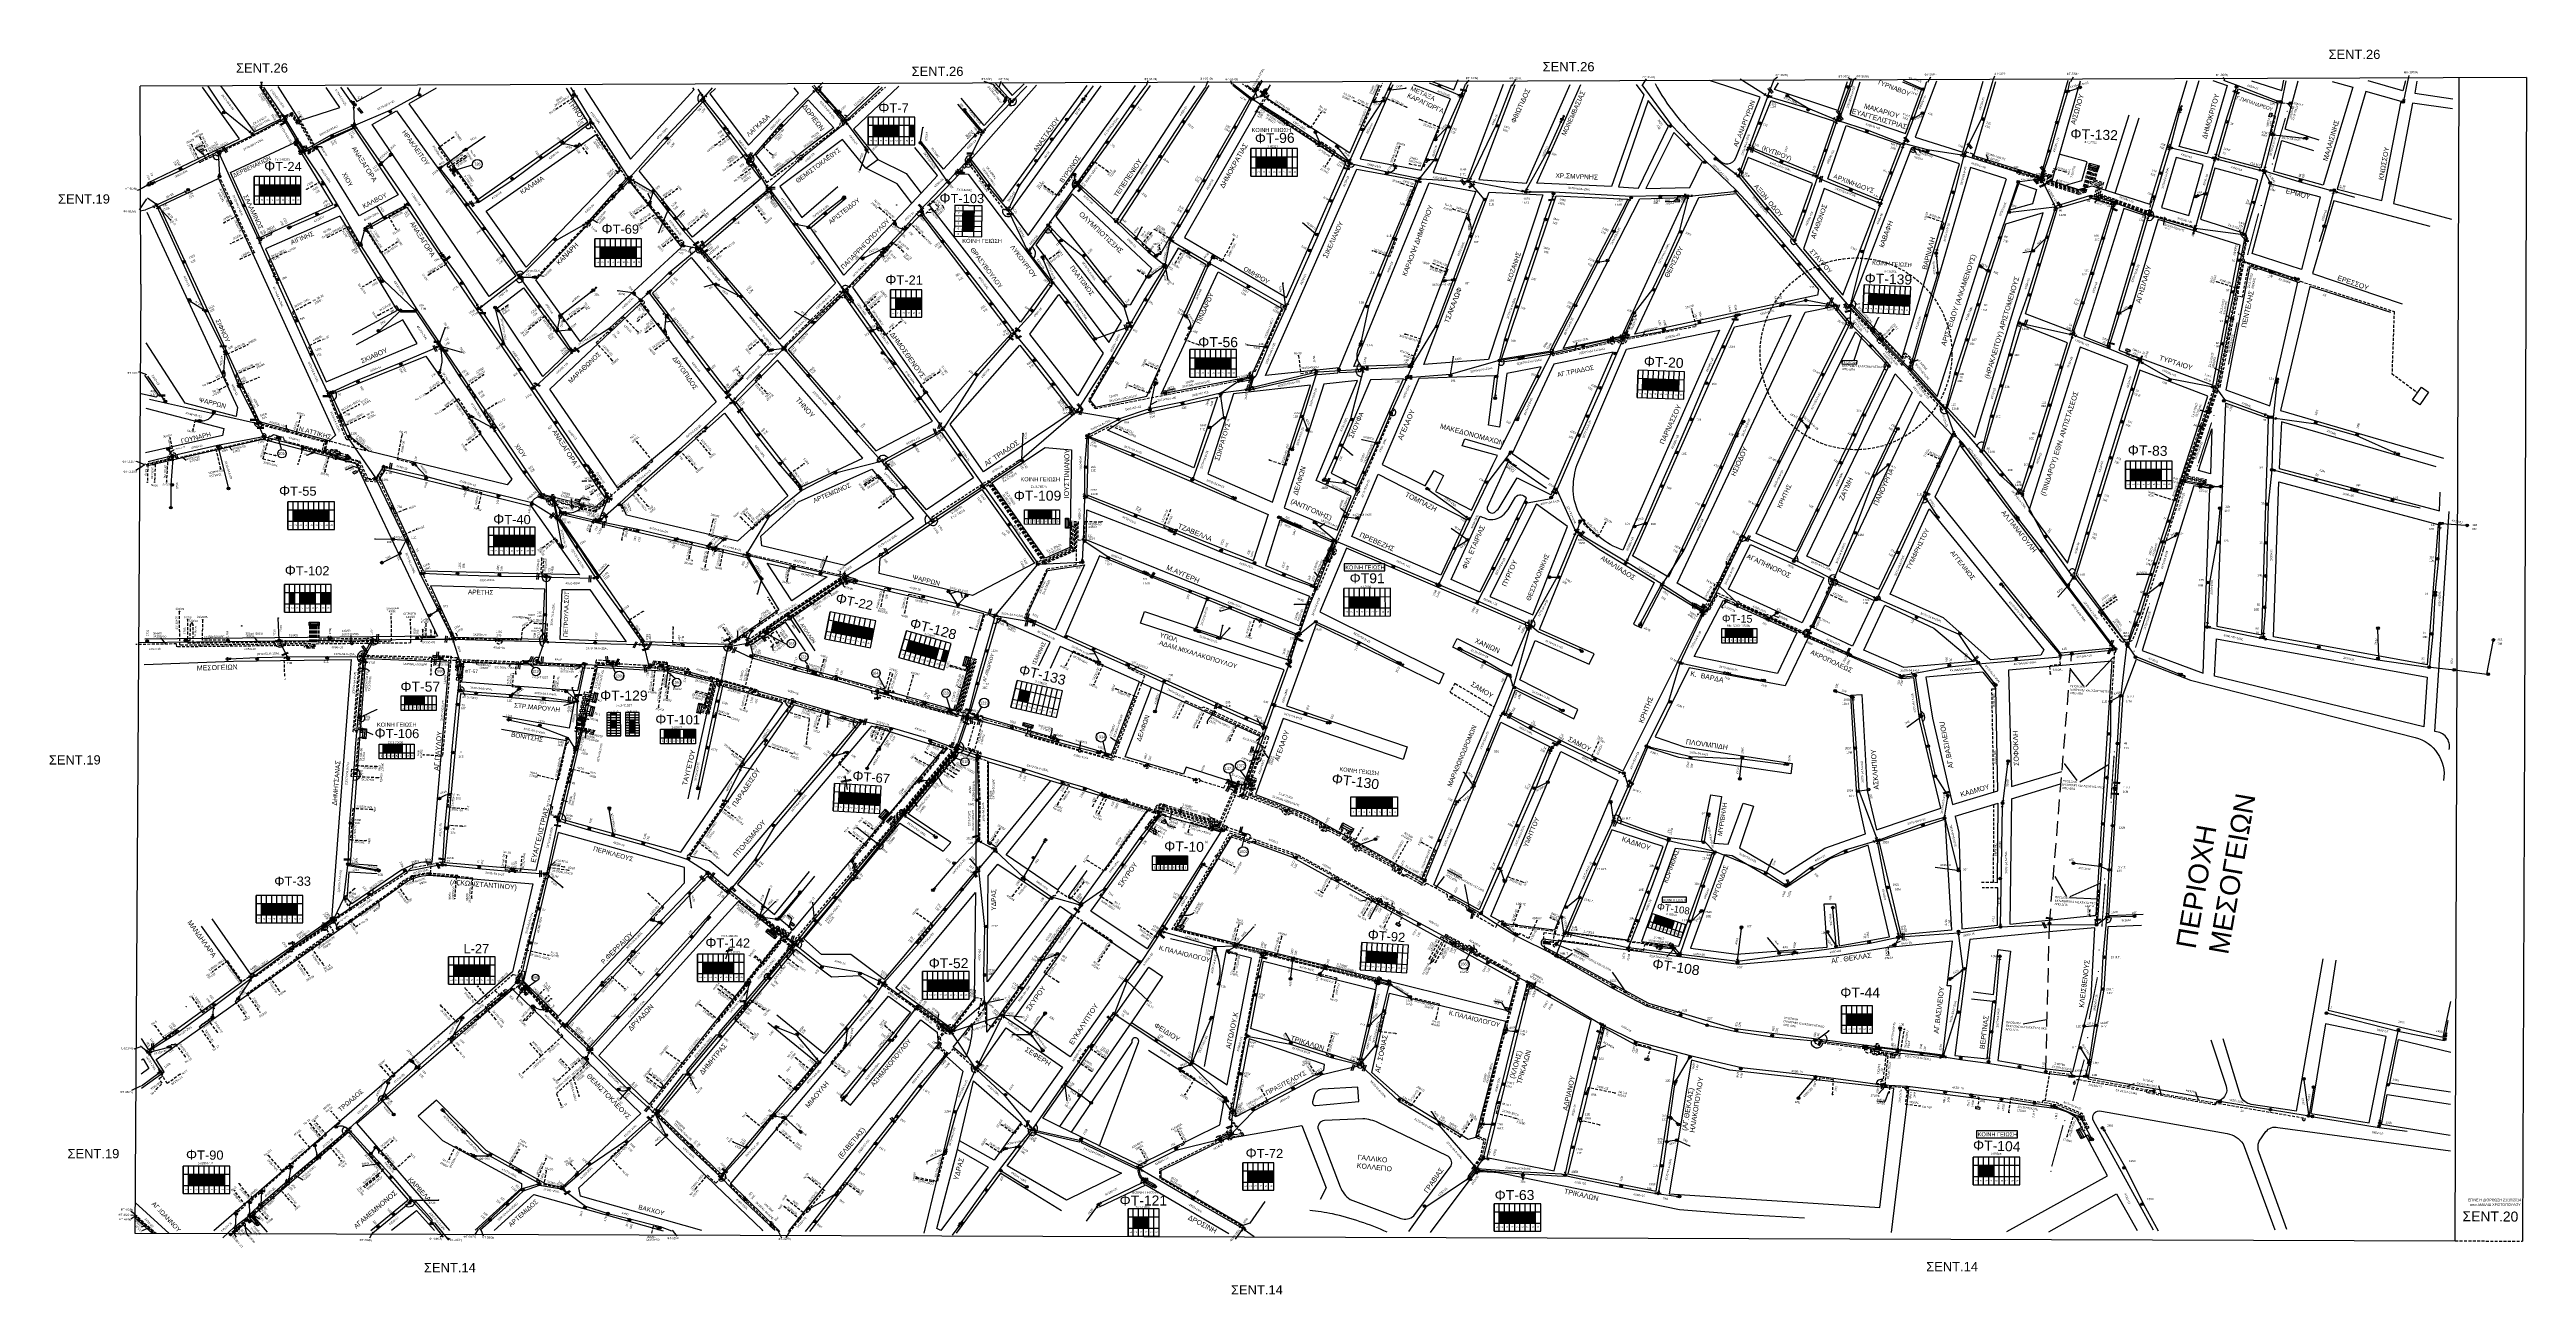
# Model space of a CAD drawing. Header units: millimetres. Extents: x 3156 to 5307, y 1191 to 2273.
import ezdxf
from ezdxf import colors
from ezdxf.entities.mleader import LeaderData, LeaderLine
from ezdxf.enums import TextEntityAlignment as Align
from ezdxf.math import Vec2, Vec3

# ---------------------------------------------------------------- set-up
doc = ezdxf.new("R2010")
doc.units = ezdxf.units.MM
doc.linetypes.add('DASHED', pattern=[19.05, 12.7, -6.35])
for name, color, linetype in [('Link Box 2 Διευθύνσεων', 7, 'Continuous'), ('Link Box 4 Διευθύνσεων', 7, 'Continuous'), ('Pillar OTE', 7, 'Continuous'), ('Pillar Δημοτικού Φωτισμού', 7, 'Continuous'), ('Pillar ΥΠΕΧΩΔΕ', 7, 'Continuous'), ('Άγνωστα', 7, 'Continuous'), ('Ασφαλειοκιβώτια Χ.Τ 6 αναχωρήσεων', 7, 'Continuous'), ('Ασφαλειοκιβώτια Χ.Τ 9 αναχωρήσεων', 7, 'Continuous'), ('Γυμνά εναέρια ΧΤ (1Φ)   2x16AL', 7, 'Continuous'), ('Γυμνά εναέρια ΧΤ (3Φ)   3x50+35CU', 7, 'Continuous'), ('Γυμνά εναέρια ΧΤ (3Φ)   4x16AL', 7, 'Continuous'), ('Γυμνά εναέρια ΧΤ (3Φ)   4x16CU', 7, 'Continuous'), ('Γυμνά εναέρια ΧΤ (3Φ)   4x35CU', 7, 'Continuous'), ('Γυμνά εναέρια ΧΤ (3Φ)   4x50AL', 7, 'Continuous'), ('Γυμνά εναέρια ΧΤ (3Φ)   4x50CU', 7, 'Continuous'), ('Γυμνά εναέρια ΧΤ και ΦΟΠ (3Φ)   4x50+16AL', 7, 'Continuous'), ('Διαφημιστική πινακίδα', 7, 'Continuous'), ('Εναέρια παροχή ΧΤ 4x16', 7, 'SYN_LINE'), ('Εναέρια παροχή ΧΤ 4x25', 7, 'SYN_LINE'), ('Επίτονοι', 7, 'Continuous'), ('Επιγραφές - Σχήματα', 7, 'Continuous'), ('Καλώδια ΧΤ   3x150+50AL', 7, 'DASHED'), ('Καλώδια ΧΤ   3x150+50CU', 7, 'DASHED'), ('Καλώδια ΧΤ   3x150+70AL', 7, 'DASHED'), ('Καλώδια ΧΤ   3x150AL+50CU', 7, 'DASHED'), ('Καλώδια ΧΤ   3x150AL+50XLPE', 7, 'DASHED'), ('Καλώδια ΧΤ   3X50+35', 7, 'DASHED'), ('Καλώδια ΧΤ   3x95+35 CU', 7, 'DASHED'), ('Καλώδια ΧΤ   3x95+35 XLPE', 7, 'DASHED'), ('Καλώδια ΧΤ   3x95+50 AL XLPE', 7, 'DASHED'), ('Καλώδια ΧΤ   3x95AL+50CU', 7, 'DASHED'), ('Καλώδια ΧΤ   4x50AL', 7, 'DASHED'), ('Μηχανική τομή', 7, 'Continuous'), ('Πλεκτός Στύλος', 7, 'Continuous'), ('Στύλος Ξύλινος', 7, 'Continuous'), ('Στύλος Ξύλινος @ 1', 7, 'Continuous'), ('Στύλος ΦΜ', 7, 'Continuous'), ('Στύλος ΦΜ @ 1', 7, 'Continuous'), ('Συνδέσεις', 7, 'Continuous'), ('Συνεστραμμένα ΧΤ   3x70+54.6+25 AL', 7, 'SYN_LINE'), ('Συνεστραμμένα ΧΤ   4x120+25 AL', 7, 'SYN_LINE'), ('Τομή', 7, 'Continuous'), ('Υποσταθμοί', 7, 'Continuous'), ('Υποσταθμός εναέριος 2 στύλων', 7, 'Continuous'), ('Υποσταθμός πόλεως', 7, 'Continuous'), ('Υπόβαθρο ΔΕΗ', 7, 'Continuous'), ('Υπόγεια Καλώδια Δικτύου ΧΤ   .10', 7, 'DASHED'), ('Υπόγεια καλώδια Παροχών ΧΤ   .0225', 7, 'DASHED'), ('Υπόγεια καλώδια Παροχών ΧΤ   .075', 7, 'DASHED'), ('Υπόγεια καλώδια Παροχών ΧΤ   4x16CU', 7, 'DASHED'), ('Υπόγεια καλώδια Παροχών ΧΤ   4x25', 7, 'DASHED'), ('Υπόγεια καλώδια Παροχών ΧΤ   4x50AL', 7, 'DASHED'), ('Υπόγεια καλώδια Παροχών ΧΤ   4x6', 7, 'DASHED')]:
    doc.layers.add(name, color=color, linetype=linetype)
doc.styles.add('arial', font='arial.ttf')
doc.styles.get("Standard").update_dxf_attribs({"font": 'arial.ttf'})
doc.linetypes.add('SYN_LINE', pattern='A,0.5,-0.0001,["/\\/\\/\\/",Standard,S=0.1,R=0,X=0,Y=-0.05],-0.25', length=0.7501)
doc.dimstyles.new('ISO-25', dxfattribs={"dimtxt": 2.5, "dimasz": 2.5, "dimexe": 1.25, "dimexo": 0.625, "dimtad": 1, "dimtxsty": 'Standard', "dimcen": 2.5, "dimadec": 0, "dimazin": 0, "dimtfac": 1, "dimtmove": 0, "dimatfit": 3, "dimfxl": 1, "dimarcsym": 0})

# ---------------------------------------------------------------- blocks, each defined once
blk = doc.blocks.new('ΥΠΟΣΤΑΘΜΟΣ ΠΟΛΕΩΣ 8 ΑΝΑΧΩΡΗΣΕΩΝ')
at = {"layer": 'Υποσταθμός πόλεως', "linetype": 'Continuous', "ltscale": 40}
for p, q in [((-8.2, -2.8), (-8.2, -4)), ((-5.9, -2.8), (-5.9, -4)), ((-3.5, -2.8), (-3.5, -4)), ((-1.3, -2.8), (-1.3, -4)), ((1.2, -2.8), (1.2, -4)), ((3.6, -2.8), (3.6, -4)), ((6, -2.8), (6, -4)), ((8.2, -2.8), (8.2, -4))]:
    blk.add_line(p, q, dxfattribs=at)
blk.add_lwpolyline([(-8.6, 2.8), (8.6, 2.8), (8.6, -2.8), (-8.6, -2.8)], close=True, dxfattribs=at)
for points in [[(-5.8, 0), (-8.6, 2.8)], [(5.8, 0), (8.6, 2.8)], [(-8.6, -2.8), (-5.8, 0)], [(-5.8, 0), (5.8, 0)], [(8.6, -2.8), (5.8, 0)]]:
    blk.add_lwpolyline(points, dxfattribs=at)
at = {"layer": 'Υποσταθμός πόλεως', "linetype": 'SYN_LINE', "ltscale": 40, "flags": 1}
for tag, p in [('ΜΕΤΑΣΧΗΜΑΤΙΣΜΟΣ', (9.6, 1.4)), ('ΙΣΧΥΣ', (9.6, -1.4)), ('ΑΡΙΘΜΟΣ', (9.7, -4.1))]:
    blk.add_attdef(tag, p, '', height=1.8, dxfattribs=at)
blk = doc.blocks.new('LINK BOX 4 ΑΝΑΧΩΡΗΣΕΩΝ')
at = {"layer": 'Link Box 4 Διευθύνσεων', "ltscale": 40}
blk.add_hatch(color=256, dxfattribs=at).paths.add_polyline_path([(-3.5, 0), (-3.5, -4.7), (3.5, -4.7), (3.5, 0)])
for p, q in [((-3.5, 0), (-5.3, 0)), ((5.3, 0), (3.5, 0)), ((-3.5, -4.7), (-5.3, -4.7)), ((5.3, -4.7), (3.5, -4.7))]:
    blk.add_line(p, q, dxfattribs=at)
blk.add_lwpolyline([(-3.5, -4.7), (-3.5, 0), (3.5, 0), (3.5, -4.7)], close=True, dxfattribs=at)
blk = doc.blocks.new('ΥΠΑΡΧΩΝ ΤΣΙΜΕΝΤΕΝΙΟΣ ΣΤΥΛΟΣ')
at = {"layer": 'Στύλος ΦΜ'}
blk.add_hatch(color=7, dxfattribs=at).paths.add_polyline_path([(-1.3, -2.3, 0.574793), (2.6, 0, 0.268822), (1.3, 2.3)])
at = {"layer": 'Στύλος ΦΜ', "color": 7}
blk.add_line((-1.3, -2.3), (1.3, 2.3), dxfattribs=at)
blk.add_circle((0, 0), 2.62, dxfattribs=at)
at = {"layer": 'Στύλος ΦΜ', "flags": 4}
for tag, p in [('ΤΥΠΟΣ', (-4.9, 3)), ('ΑΡΙΘΜΟΣ', (-4.7, 8.1))]:
    blk.add_attdef(tag, p, '', height=4, dxfattribs=at)
blk = doc.blocks.new('ΥΠΑΡΧΩΝ ΞΥΛΙΝΟΣ ΣΤΥΛΟΣ')
at = {"layer": 'Στύλος Ξύλινος'}
h = blk.add_hatch(color=7, dxfattribs=at)
h.paths.add_polyline_path([(-2.6, 0, 0.270008), (-1.3, -2.3), (1.3, 2.3, 0.576266)])
h.paths.add_polyline_path([(-1.3, -2.3, 0.574793), (2.6, 0, 0.268822), (1.3, 2.3)])
at = {"layer": 'Στύλος Ξύλινος', "color": 7}
blk.add_line((-1.3, -2.3), (1.3, 2.3), dxfattribs=at)
blk.add_circle((0, 0), 2.62, dxfattribs=at)
at = {"layer": 'Στύλος Ξύλινος', "flags": 4}
for tag, p in [('ΑΡΙΘΜΟΣ', (-4.9, 8.6)), ('ΤΥΠΟΣ', (-4.8, 3.4))]:
    blk.add_attdef(tag, p, '', height=4, dxfattribs=at)
blk = doc.blocks.new('ΥΠΟΣΤΑΘΜΟΣ ΕΝΑΕΡΙΟΣ ΕΠΙ 2 ΣΤΥΛΩΝ')
at = {"layer": 'Υποσταθμός εναέριος 2 στύλων', "linetype": 'Continuous'}
for points in [[(-12, -2.1, 0.574793), (-8.5, -0.1, 0.268822), (-9.6, 2)], [(9.7, -2.1, 0.574793), (13.2, -0.1, 0.268822), (12, 1.9)]]:
    blk.add_hatch(color=256, dxfattribs=at).paths.add_polyline_path(points)
for p, q in [((-12, -2.1), (-9.6, 2)), ((9.7, -2.1), (12, 1.9))]:
    blk.add_line(p, q, dxfattribs=at)
for centre in [(-10.8, -0.1), (10.8, -0.1)]:
    blk.add_circle(centre, 2.36, dxfattribs=at)
at = {"layer": 'Υποσταθμός πόλεως', "linetype": 'Continuous', "ltscale": 40}
blk.add_lwpolyline([(-8.6, 2.8), (8.6, 2.8), (8.6, -2.8), (-8.6, -2.8)], close=True, dxfattribs=at)
for points in [[(-5.8, 0), (-8.6, 2.8)], [(-8.6, -2.8), (-5.8, 0)], [(-5.8, 0), (5.8, 0)], [(5.8, 0), (8.6, 2.8)], [(8.6, -2.8), (5.8, 0)]]:
    blk.add_lwpolyline(points, dxfattribs=at)
at = {"layer": 'Υποσταθμός εναέριος 2 στύλων', "ltscale": 40, "flags": 1}
for tag, p in [('ΜΕΤΑΣΧΗΜΑΤΙΣΜΟΣ', (14.1, 2.5)), ('ΙΣΧΥΣ', (14.1, -0.3)), ('ΑΡΙΘΜΟΣ', (14.2, -3))]:
    blk.add_attdef(tag, p, '', height=1.8, dxfattribs=at)
blk = doc.blocks.new('LINK BOX 2 ΑΝΑΧΩΡΗΣΕΩΝ')
at = {"layer": 'Link Box 2 Διευθύνσεων', "ltscale": 40}
blk.add_hatch(color=256, dxfattribs=at).paths.add_polyline_path([(-2, 1.3), (-2, -1.5), (1.9, -1.5), (1.9, 1.3)])
for p, q in [((-2, -0.1), (-4.3, -0.1)), ((4.1, -0.1), (1.9, -0.1))]:
    blk.add_line(p, q, dxfattribs=at)
blk.add_lwpolyline([(-2, -1.5), (-2, 1.3), (1.9, 1.3), (1.9, -1.5)], close=True, dxfattribs=at)
blk = doc.blocks.new('ΥΠΟΣΤΑΘΜΟΣ ΠΟΛΕΩΣ 6 ΑΝΑΧΩΡΗΣΕΩΝ')
at = {"layer": 'Υποσταθμός πόλεως', "linetype": 'Continuous', "ltscale": 40}
for p, q in [((-8.2, -2.8), (-8.2, -4)), ((-5, -2.8), (-5, -4)), ((-1.7, -2.8), (-1.7, -4)), ((1.7, -2.8), (1.7, -4)), ((5.1, -2.8), (5.1, -4)), ((8.2, -2.8), (8.2, -4))]:
    blk.add_line(p, q, dxfattribs=at)
blk.add_lwpolyline([(-8.6, 2.8), (8.6, 2.8), (8.6, -2.8), (-8.6, -2.8)], close=True, dxfattribs=at)
for points in [[(-5.8, 0), (-8.6, 2.8)], [(5.8, 0), (8.6, 2.8)], [(-8.6, -2.8), (-5.8, 0)], [(-5.8, 0), (5.8, 0)], [(8.6, -2.8), (5.8, 0)]]:
    blk.add_lwpolyline(points, dxfattribs=at)
at = {"layer": 'Υποσταθμός πόλεως', "linetype": 'SYN_LINE', "ltscale": 40, "flags": 1}
for tag, p in [('ΜΕΤΑΣΧΗΜΑΤΙΣΜΟΣ', (9.6, 1.9)), ('ΙΣΧΥΣ', (9.6, -0.9)), ('ΑΡΙΘΜΟΣ', (9.7, -3.6))]:
    blk.add_attdef(tag, p, '', height=1.8, dxfattribs=at)
blk = doc.blocks.new('ΠΡΟΒΛΕΠΟΜΕΝΟΣ ΥΠΟΣΤΑΘΜΟΣ ΣΕ ΚΛΕΙΣΤΟ ΧΩΡΟ')
at = {"layer": 'Υποσταθμοί', "ltscale": 40}
blk.add_line((-9.5, -3.1), (9.5, 3.1), dxfattribs=at)
blk.add_lwpolyline([(-9.5, -3.1), (-9.5, 3.1), (9.5, 3.1), (9.5, -3.1)], close=True, dxfattribs=at)
at = {"layer": 'Υποσταθμοί', "linetype": 'SYN_LINE', "ltscale": 40, "flags": 1}
for tag, p in [('ΜΕΤΑΣΧΗΜΑΤΙΣΜΟΣ', (11.6, 2.3)), ('ΙΣΧΥΣ', (11.6, -0.8)), ('ΑΡΙΘΜΟΣ', (11.7, -3.8))]:
    blk.add_attdef(tag, p, '', height=2, dxfattribs=at)
blk = doc.blocks.new('ΜΗΧΑΝΙΚΗ ΤΟΜΗ')
at = {"layer": 'Μηχανική τομή', "ltscale": 40}
for p, q in [((-1.89, 0.78), (1.89, 0.78)), ((1.89, 0), (-1.89, 0))]:
    blk.add_line(p, q, dxfattribs=at)
blk = doc.blocks.new('_ΣΥΝΔΕΣΗ')
at = {"layer": 'Συνδέσεις', "linetype": 'SYN_LINE', "ltscale": 40}
blk.add_hatch(color=256, dxfattribs=at).paths.add_polyline_path([(0.5, 0, 1), (-0.5, 0, 1)])
at = {"layer": 'Συνδέσεις'}
blk.add_circle((0, 0), 0.5, dxfattribs=at)
blk = doc.blocks.new('ΤΟΜΗ')
at = {"layer": 'Τομή', "ltscale": 40}
for p, q in [((-5.7, 0), (5.7, 0)), ((5.7, -2.3), (-5.7, -2.3))]:
    blk.add_line(p, q, dxfattribs=at)
blk = doc.blocks.new('ΑΣΦΑΛΕΙΟΚΙΒΩΤΙΟ ΥΠΟΣΤΑΘΜΟΥ 9 ΑΝΑΧΩΡΗΣΕΩΝ')
at = {"layer": 'Ασφαλειοκιβώτια Χ.Τ 9 αναχωρήσεων', "ltscale": 40}
for p, q in [((-23.8, 40.4), (24, 40.4)), ((-23.8, 31.4), (24, 31.4)), ((-23.8, 22.4), (24, 22.4)), ((-23.8, 13.4), (24, 13.4)), ((-23.8, 4.4), (24, 4.4)), ((-9.7, 40.4), (-9.7, -40.6)), ((9.9, 40.4), (9.9, -40.6)), ((-23.8, -4.6), (24, -4.6)), ((-23.8, -13.6), (24, -13.6)), ((-23.8, -22.6), (24, -22.6)), ((-23.8, -31.6), (24, -31.6))]:
    blk.add_line(p, q, dxfattribs=at)
at = {"layer": 'Ασφαλειοκιβώτια Χ.Τ 9 αναχωρήσεων'}
blk.add_lwpolyline([(-23.8, -40.6), (24, -40.6), (24, 40.4), (-23.8, 40.4)], close=True, dxfattribs=at)
for s, p in [('4', (-18.1, 7)), ('2', (-18.1, 25.1)), ('3', (-18.1, 16)), ('5', (-18.1, -2.1)), ('1', (-18.1, 33.6)), ('6', (-18.1, -11.2)), ('7', (-18.1, -19.4)), ('8', (-18.1, -29.1)), ('9', (-18.1, -37.8))]:
    blk.add_text(s, height=3.6, dxfattribs=at).set_placement(p)
at = {"layer": 'Ασφαλειοκιβώτια Χ.Τ 9 αναχωρήσεων', "ltscale": 40}
for tag, height, p in [('ΟΝΟΜΑ', 5, (-0.2, 44.3)), ('ΚΕΙΜΕΝΟ 1', 2, (17.1, 35.6)), ('ΚΕΙΜΕΝΟ 2', 2, (17.1, 26.9)), ('ΚΕΙΜΕΝΟ 3', 2, (17.1, 17.7)), ('ΚΕΙΜΕΝΟ 4', 2, (17.1, 8.7)), ('ΚΕΙΜΕΝΟ 5', 2, (17.1, -0.1)), ('ΣΧ', 2, (-0.1, -42.6)), ('ΚΕΙΜΕΝΟ 6', 2, (17.1, -9.1)), ('ΚΕΙΜΕΝΟ 7', 2, (17.1, -18.1)), ('ΚΕΙΜΕΝΟ 8', 2, (17.1, -26.9)), ('ΚΕΙΜΕΝΟ 9', 2, (17.1, -36))]:
    blk.add_attdef(tag, text='', height=height, dxfattribs=at).set_placement(p, align=Align.MIDDLE_CENTER)
blk = doc.blocks.new('ΑΣΦΑΛΕΙΟΚΙΒΩΤΙΟ ΥΠΟΣΤΑΘΜΟΥ 6 ΑΝΑΧΩΡΗΣΕΩΝ')
at = {"layer": 'Ασφαλειοκιβώτια Χ.Τ 6 αναχωρήσεων', "ltscale": 40}
for p, q in [((-23.9, 27), (23.9, 27)), ((-23.9, 18), (23.9, 18)), ((-23.9, 9), (23.9, 9)), ((-23.9, 0), (23.9, 0)), ((-9.8, 27), (-9.8, -27)), ((9.8, 27), (9.8, -27)), ((-23.9, -9), (23.9, -9)), ((-23.9, -18), (23.9, -18))]:
    blk.add_line(p, q, dxfattribs=at)
at = {"layer": 'Ασφαλειοκιβώτια Χ.Τ 6 αναχωρήσεων'}
blk.add_lwpolyline([(-23.9, -27), (23.9, -27), (23.9, 27), (-23.9, 27)], close=True, dxfattribs=at)
for s, p in [('2', (-18.2, 11.7)), ('3', (-18.2, 2.6)), ('1', (-18.2, 20.3)), ('4', (-18.2, -6.4)), ('5', (-18.2, -15.4)), ('6', (-18.2, -24.6))]:
    blk.add_text(s, height=3.6, dxfattribs=at).set_placement(p)
at = {"layer": 'Ασφαλειοκιβώτια Χ.Τ 6 αναχωρήσεων', "ltscale": 40}
for tag, height, p in [('ΟΝΟΜΑ', 5, (-0.3, 31.7)), ('ΚΕΙΜΕΝΟ 1', 2, (17, 22.4)), ('ΚΕΙΜΕΝΟ 2', 2, (17, 13.7)), ('ΚΕΙΜΕΝΟ 3', 2, (17, 4.3)), ('ΣΧ', 2, (-0.2, -29.2)), ('ΚΕΙΜΕΝΟ 4', 2, (17, -4.7)), ('ΚΕΙΜΕΝΟ 5', 2, (17, -13.5)), ('ΚΕΙΜΕΝΟ 6', 2, (17, -22.4))]:
    blk.add_attdef(tag, text='', height=height, dxfattribs=at).set_placement(p, align=Align.MIDDLE_CENTER)
blk = doc.blocks.new('ΥΠΟΣΤΑΘΜΟΣ ΠΟΛΕΩΣ 9 ΑΝΑΧΩΡΗΣΕΩΝ')
at = {"layer": 'Υποσταθμός πόλεως', "ltscale": 40}
for p, q in [((-9.6, -2.8), (-9.6, -4)), ((-7.1, -2.8), (-7.1, -4)), ((-4.8, -2.8), (-4.8, -4)), ((-2.4, -2.8), (-2.4, -4)), ((0.1, -2.8), (0.1, -4)), ((2.5, -2.8), (2.5, -4)), ((5, -2.8), (5, -4)), ((7.5, -2.8), (7.5, -4)), ((9.6, -2.8), (9.6, -4))]:
    blk.add_line(p, q, dxfattribs=at)
blk.add_lwpolyline([(-10, 2.8), (10, 2.8), (10, -2.8), (-10, -2.8)], close=True, dxfattribs=at)
for points in [[(-7.2, 0), (-10, 2.8)], [(-10, -2.8), (-7.2, 0)], [(-7.2, 0), (7.2, 0)], [(7.2, 0), (10, 2.8)], [(10, -2.8), (7.2, 0)]]:
    blk.add_lwpolyline(points, dxfattribs=at)
at = {"layer": 'Υποσταθμός πόλεως', "linetype": 'SYN_LINE', "ltscale": 40, "flags": 1}
for tag, p in [('ΜΕΤΑΣΧΗΜΑΤΙΣΜΟΣ', (10.8, 1.7)), ('ΙΣΧΥΣ', (10.8, -1.1)), ('ΑΡΙΘΜΟΣ', (10.9, -3.8))]:
    blk.add_attdef(tag, p, '', height=1.8, dxfattribs=at)
blk = doc.blocks.new('τομή_')
at = {"layer": 'Επιγραφές - Σχήματα'}
for p, q in [((-1.29, -0.22), (0.13, 0.75)), ((-1.08, -0.46), (0.34, 0.51)), ((-0.66, 0.62), (-0.29, -0.37))]:
    blk.add_line(p, q, dxfattribs=at)
blk = doc.blocks.new('PILLAR ΔΗΜΟΤΙΚΟΥ ΦΩΤΙΣΜΟΥ')
at = {"layer": 'Pillar Δημοτικού Φωτισμού', "ltscale": 40}
for p, q in [((-3.6, 2), (3.1, 2)), ((-3.6, -2), (-3.6, 2)), ((3.1, 2), (3.1, -2)), ((3.1, -2), (-3.6, -2))]:
    blk.add_line(p, q, dxfattribs=at)
at = {"layer": 'Pillar Δημοτικού Φωτισμού', "insert": (-2.1, 0.7), "char_height": 1.357, "width": 109.961, "attachment_point": 1}
blk.add_mtext('{\\fArial|b1|i0|c161|p34;ΠΔΦ}', dxfattribs=at)
blk = doc.blocks.new('STYLOS PLEKTOS')
at = {"ltscale": 40}
blk.add_lwpolyline([(731.8, 1613.6), (736.7, 1608.7), (731.8, 1608.7), (736.7, 1613.6)], dxfattribs=at)
at = {"layer": 'Διαφημιστική πινακίδα', "ltscale": 40}
blk.add_lwpolyline([(731.8, 1613.6), (736.7, 1613.6), (736.7, 1608.7), (731.8, 1608.7)], close=True, dxfattribs=at)
blk = doc.blocks.new('ΕΠΙΤΟΝΟΣ')
at = {"layer": 'Επίτονοι', "lineweight": 40, "ltscale": 40}
blk.add_hatch(color=256, dxfattribs=at).paths.add_polyline_path([(-1.1, 6.5), (0, 9.1), (1.1, 6.5)])
for p, q in [((-1.1, 6.5), (0, 9.1)), ((1.1, 6.5), (-1.1, 6.5)), ((-1.1, 6.5), (0, 6.5)), ((0, 9.1), (1.1, 6.5)), ((0, 6.5), (0, 0))]:
    blk.add_line(p, q, dxfattribs=at)
blk = doc.blocks.new('ΑΣΦΑΛΕΙΟΚΙΒΩΤΙΟ ΥΣ 9 ΑΝΑΧΩΡΗΣΕΩΝ')
at = {"layer": 'Ασφαλειοκιβώτια Χ.Τ 9 αναχωρήσεων', "ltscale": 40}
for p, q in [((1.3, -1.3), (-10.4, 0.8)), ((1.7, 0.9), (-10, 3)), ((2.1, 3.1), (-9.6, 5.2)), ((-9.3, -13.1), (-5.8, 6.8)), ((-4.5, -14), (-0.9, 6)), ((-1, -14.6), (-12.8, -12.5)), ((-0.6, -12.4), (-12.4, -10.3)), ((-0.2, -10.2), (-12, -8.1)), ((0.2, -7.9), (-11.6, -5.9)), ((0.6, -5.7), (-11.2, -3.6)), ((0.9, -3.5), (-10.8, -1.4))]:
    blk.add_line(p, q, dxfattribs=at)
at = {"layer": 'Ασφαλειοκιβώτια Χ.Τ 9 αναχωρήσεων'}
blk.add_lwpolyline([(2.5, 5.4), (-9.3, 7.4), (-12.8, -12.5), (-1, -14.6)], close=True, dxfattribs=at)
for s, p in [('7', (-8.7, 1.3)), ('8', (-8.4, 3.4)), ('9', (-8, 5.6)), ('1', (-11.1, -12.1)), ('2', (-10.7, -10)), ('3', (-10.3, -7.7)), ('4', (-10, -5.5)), ('5', (-9.5, -3.2)), ('6', (-9.2, -1))]:
    blk.add_text(s, height=0.9, rotation=350.6937, dxfattribs=at).set_placement(p)
at = {"layer": 'Ασφαλειοκιβώτια Χ.Τ 9 αναχωρήσεων', "ltscale": 40}
for tag, height, rotation, p in [('ΟΝΟΜΑ', 1.25, 350.2383, (-3.6, 7.4)), ('ΚΕΙΜΕΝΟ 7', 0.5, 350.6937, (0, 0.2)), ('ΚΕΙΜΕΝΟ 8', 0.5, 350.6937, (0.4, 2.6)), ('ΚΕΙΜΕΝΟ 9', 0.5, 350.6937, (0.7, 4.6)), ('ΣΧ', 0.5, 350.2383, (-7.3, -14)), ('ΚΕΙΜΕΝΟ 1', 0.5, 350.6937, (-2.4, -13)), ('ΚΕΙΜΕΝΟ 2', 0.5, 350.6937, (-2, -10.9)), ('ΚΕΙΜΕΝΟ 3', 0.5, 350.6937, (-1.6, -8.7)), ('ΚΕΙΜΕΝΟ 4', 0.5, 350.6937, (-1.2, -6.5)), ('ΚΕΙΜΕΝΟ 5', 0.5, 350.6937, (-0.8, -4.2)), ('ΚΕΙΜΕΝΟ 6', 0.5, 350.6937, (-0.4, -1.9))]:
    blk.add_attdef(tag, text='', height=height, rotation=rotation, dxfattribs=at).set_placement(p, align=Align.MIDDLE_CENTER)
blk = doc.blocks.new('PILLAR ΥΠΕΧΩΔΕ')
at = {"layer": 'Pillar ΥΠΕΧΩΔΕ', "color": 5, "ltscale": 40}
blk.add_lwpolyline([(-3.4, 1.8), (3.3, 1.8), (3.3, -2.2), (-3.4, -2.2)], close=True, dxfattribs=at)
blk = doc.blocks.new('TSONTA XT1')
at = {"ltscale": 40}
h = blk.add_hatch(color=256, dxfattribs=at)
h.dxf.hatch_style = 1
h.paths.add_polyline_path([(596, 2487.7), (597.1, 2488.8), (596, 2489.9), (594.9, 2488.8)])
blk.add_lwpolyline([(594.9, 2488.8), (596, 2489.9), (597.1, 2488.8), (596, 2487.7)], close=True, dxfattribs=at)
blk = doc.blocks.new('PILLAR ΟΤΕ')
at = {"layer": 'Pillar OTE', "ltscale": 40}
blk.add_lwpolyline([(-3.3, 2), (3.4, 2), (3.4, -2), (-3.3, -2)], close=True, dxfattribs=at)
at = {"layer": 'Pillar OTE', "insert": (-1.8, 0.7), "char_height": 1.357, "width": 109.961, "attachment_point": 1}
blk.add_mtext('{\\fArial|b1|i0|c161|p34;OTE}', dxfattribs=at)

msp = doc.modelspace()

# ---------------------------------------------------------------- hatches: boundary and pattern name
at = {"layer": 'Pillar OTE', "ltscale": 40}
h = msp.add_hatch(color=1, dxfattribs=at)
h.dxf.hatch_style = 1
h.paths.add_polyline_path([(5099.7, 2218.9, 1), (5098.6, 2218.9, 1)])
h = msp.add_hatch(color=1, dxfattribs=at)
h.dxf.hatch_style = 1
h.paths.add_polyline_path([(5086.8, 2173.2, 1), (5085.7, 2173.2, 1)])
h = msp.add_hatch(color=1, dxfattribs=at)
h.dxf.hatch_style = 1
h.paths.add_polyline_path([(5077.3, 2137.2, 1), (5076.1, 2137.2, 1)])
h = msp.add_hatch(color=1, dxfattribs=at)
h.dxf.hatch_style = 1
h.paths.add_polyline_path([(5057.7, 2042.7, 1), (5056.5, 2042.7, 1)])
h = msp.add_hatch(color=1, dxfattribs=at)
h.dxf.hatch_style = 1
h.paths.add_polyline_path([(5036.1, 1954.7, 1), (5035, 1954.7, 1)])
h = msp.add_hatch(color=1, dxfattribs=at)
h.dxf.hatch_style = 1
h.paths.add_polyline_path([(5021.7, 1911, 1), (5020.6, 1911, 1)])
h = msp.add_hatch(color=1, dxfattribs=at)
h.dxf.hatch_style = 1
h.paths.add_polyline_path([(4980.1, 1791.2, 1), (4979, 1791.2, 1)])
h = msp.add_hatch(color=1, dxfattribs=at)
h.dxf.hatch_style = 1
h.paths.add_polyline_path([(4966.7, 1750, 1), (4965.6, 1750, 1)])
h = msp.add_hatch(color=1, dxfattribs=at)
h.dxf.hatch_style = 1
h.paths.add_polyline_path([(4949.6, 1662.5, 1), (4948.5, 1662.5, 1)])
h = msp.add_hatch(color=1, dxfattribs=at)
h.dxf.hatch_style = 1
h.paths.add_polyline_path([(4946.8, 1618.8, 1), (4945.7, 1618.8, 1)])
h = msp.add_hatch(color=256, dxfattribs=at)
h.dxf.hatch_style = 1
h.paths.add_polyline_path([(4114.6, 1605.1), (4115.6, 1604.9), (4115.1, 1605.8)])
h = msp.add_hatch(color=1, dxfattribs=at)
h.dxf.hatch_style = 1
h.paths.add_polyline_path([(4941.1, 1552.1, 1), (4940, 1552.1, 1)])
h = msp.add_hatch(color=256, dxfattribs=at)
h.dxf.hatch_style = 1
h.paths.add_polyline_path([(3792.9, 1507.6), (3793, 1508.4), (3792.3, 1508)])
h = msp.add_hatch(color=256, dxfattribs=at)
h.dxf.hatch_style = 1
h.paths.add_polyline_path([(4135.6, 1507.9), (4135.5, 1508.5), (4135.2, 1508)])
h = msp.add_hatch(color=1, dxfattribs=at)
h.dxf.hatch_style = 1
h.paths.add_polyline_path([(4936.3, 1490.4, 1), (4935.2, 1490.4, 1)])
h = msp.add_hatch(color=1, dxfattribs=at)
h.dxf.hatch_style = 1
h.paths.add_polyline_path([(4935.7, 1471.8, 1), (4934.6, 1471.8, 1)])
h = msp.add_hatch(color=1, dxfattribs=at)
h.dxf.hatch_style = 1
h.paths.add_polyline_path([(4926.4, 1414.3, 1), (4925.3, 1414.3, 1)])
h = msp.add_hatch(color=1, dxfattribs=at)
h.dxf.hatch_style = 1
h.paths.add_polyline_path([(4906.5, 1342.2, 1), (4905.4, 1342.2, 1)])
h = msp.add_hatch(color=1, dxfattribs=at)
h.dxf.hatch_style = 1
h.paths.add_polyline_path([(4894.5, 1298.1, 1), (4893.4, 1298.1, 1)])
at = {"layer": 'Ασφαλειοκιβώτια Χ.Τ 6 αναχωρήσεων'}
for color, points in [(151, [(3948.8, 2132.8), (3948.7, 2128.3), (3958.5, 2128.1), (3958.6, 2132.6)]), (151, [(3895.2, 2057), (3890.7, 2057), (3890.7, 2047.2), (3895.2, 2047.2)]), (30, [(3899.7, 2057), (3895.2, 2057), (3895.2, 2047.2), (3899.7, 2047.2)]), (6, [(3904.2, 2057), (3899.7, 2057), (3899.7, 2047.2), (3904.2, 2047.2)]), (62, [(3908.7, 2057), (3904.2, 2057), (3904.2, 2047.2), (3908.7, 2047.2)]), (85, [(3913.2, 2057), (3908.7, 2057), (3908.7, 2047.2), (3913.2, 2047.2)]), (85, [(4721, 1435), (4716.5, 1435), (4716.5, 1425.2), (4721, 1425.2)]), (2, [(4725.5, 1435), (4721, 1435), (4721, 1425.2), (4725.5, 1425.2)]), (1, [(4730, 1435), (4725.5, 1435), (4725.5, 1425.2), (4730, 1425.2)]), (6, [(4734.5, 1435), (4730, 1435), (4730, 1425.2), (4734.5, 1425.2)]), (151, [(4739, 1435), (4734.5, 1435), (4734.5, 1425.2), (4739, 1425.2)]), (1, [(4201, 1298.6), (4196.5, 1298.6), (4196.5, 1288.8), (4201, 1288.8)]), (173, [(4205.5, 1298.6), (4201, 1298.6), (4201, 1288.8), (4205.5, 1288.8)]), (62, [(4210, 1298.6), (4205.5, 1298.6), (4205.5, 1288.8), (4210, 1288.8)]), (30, [(4214.5, 1298.6), (4210, 1298.6), (4210, 1288.8), (4214.5, 1288.8)]), (151, [(4219, 1298.6), (4214.5, 1298.6), (4214.5, 1288.8), (4219, 1288.8)]), (85, [(4101.4, 1258.6), (4096.9, 1258.6), (4096.9, 1248.7), (4101.4, 1248.7)]), (1, [(4105.9, 1258.6), (4101.4, 1258.6), (4101.4, 1248.7), (4105.9, 1248.7)]), (27, [(4110.4, 1258.6), (4105.9, 1258.6), (4105.9, 1248.7), (4110.4, 1248.7)])]:
    msp.add_hatch(color=color, dxfattribs=at).paths.add_polyline_path(points)
at = {"layer": 'Ασφαλειοκιβώτια Χ.Τ 9 αναχωρήσεων'}
for color, points in [(2, [(3875.6, 2206.9), (3871.1, 2206.9), (3871.1, 2197.1), (3875.6, 2197.1)]), (1, [(3880.1, 2206.9), (3875.6, 2206.9), (3875.6, 2197.1), (3880.1, 2197.1)]), (30, [(3884.6, 2206.9), (3880.1, 2206.9), (3880.1, 2197.1), (3884.6, 2197.1)]), (85, [(3889.1, 2206.9), (3884.6, 2206.9), (3884.6, 2197.1), (3889.1, 2197.1)]), (5, [(3893.6, 2206.9), (3889.1, 2206.9), (3889.1, 2197.1), (3893.6, 2197.1)]), (6, [(4208.1, 2179.6), (4203.6, 2179.6), (4203.6, 2169.7), (4208.1, 2169.7)]), (30, [(4212.6, 2179.6), (4208.1, 2179.6), (4208.1, 2169.7), (4212.6, 2169.7)]), (133, [(4217.1, 2179.6), (4212.6, 2179.6), (4212.6, 2169.7), (4217.1, 2169.7)]), (5, [(4221.6, 2179.6), (4217.1, 2179.6), (4217.1, 2169.7), (4221.6, 2169.7)]), (2, [(4226.1, 2179.6), (4221.6, 2179.6), (4221.6, 2169.7), (4226.1, 2169.7)]), (151, [(4230.6, 2179.6), (4226.1, 2179.6), (4226.1, 2169.7), (4230.6, 2169.7)]), (1, [(3342.5, 2155.3), (3338, 2155.3), (3338, 2145.4), (3342.5, 2145.4)]), (173, [(3347, 2155.3), (3342.5, 2155.3), (3342.5, 2145.4), (3347, 2145.4)]), (151, [(3351.5, 2155.3), (3347, 2155.3), (3347, 2145.4), (3351.5, 2145.4)]), (6, [(3356, 2155.3), (3351.5, 2155.3), (3351.5, 2145.4), (3356, 2145.4)]), (2, [(3360.5, 2155.3), (3356, 2155.3), (3356, 2145.4), (3360.5, 2145.4)]), (30, [(3365, 2155.3), (3360.5, 2155.3), (3360.5, 2145.4), (3365, 2145.4)]), (133, [(3369.5, 2155.3), (3365, 2155.3), (3365, 2145.4), (3369.5, 2145.4)]), (85, [(3374, 2155.3), (3369.5, 2155.3), (3369.5, 2145.4), (3374, 2145.4)]), (1, [(3638.5, 2101.2), (3634, 2101.2), (3634, 2091.4), (3638.5, 2091.4)]), (2, [(3643, 2101.2), (3638.5, 2101.2), (3638.5, 2091.4), (3643, 2091.4)]), (6, [(3647.5, 2101.2), (3643, 2101.2), (3643, 2091.4), (3647.5, 2091.4)]), (173, [(3652, 2101.2), (3647.5, 2101.2), (3647.5, 2091.4), (3652, 2091.4)]), (62, [(3656.5, 2101.2), (3652, 2101.2), (3652, 2091.4), (3656.5, 2091.4)]), (151, [(3661, 2101.2), (3656.5, 2101.2), (3656.5, 2091.4), (3661, 2091.4)]), (133, [(3665.5, 2101.2), (3661, 2101.2), (3661, 2091.4), (3665.5, 2091.4)]), (85, [(4740.5, 2060.9), (4736, 2061.1), (4735.5, 2051.3), (4740, 2051.1)]), (30, [(4745, 2060.7), (4740.5, 2060.9), (4740, 2051.1), (4744.5, 2050.9)]), (6, [(4749.5, 2060.5), (4745, 2060.7), (4744.5, 2050.9), (4749, 2050.6)]), (2, [(4754.1, 2060.2), (4749.6, 2060.4), (4749.1, 2050.6), (4753.6, 2050.4)]), (62, [(4758.5, 2060), (4754, 2060.2), (4753.5, 2050.4), (4758, 2050.2)]), (5, [(4763, 2059.8), (4758.5, 2060), (4758, 2050.2), (4762.5, 2050)]), (133, [(4767.5, 2059.6), (4763, 2059.8), (4762.5, 2050), (4767, 2049.8)]), (6, [(4155.1, 2005), (4150.6, 2005), (4150.6, 1995.1), (4155.1, 1995.1)]), (5, [(4159.6, 2005), (4155.1, 2005), (4155.1, 1995.1), (4159.6, 1995.1)]), (30, [(4164.1, 2005), (4159.6, 2005), (4159.6, 1995.1), (4164.1, 1995.1)]), (1, [(4168.6, 2005), (4164.1, 2005), (4164.1, 1995.1), (4168.6, 1995.1)]), (85, [(4173.1, 2005), (4168.6, 2005), (4168.6, 1995.1), (4173.1, 1995.1)]), (2, [(4177.6, 2005), (4173.1, 2005), (4173.1, 1995.1), (4177.6, 1995.1)]), (173, [(4182.1, 2005), (4177.6, 2005), (4177.6, 1995.1), (4182.1, 1995.1)]), (30, [(4544.1, 1986.9), (4539.6, 1987), (4539.3, 1977.2), (4543.8, 1977.1)]), (133, [(4548.6, 1986.7), (4544.1, 1986.9), (4543.8, 1977.1), (4548.3, 1976.9)]), (62, [(4553.1, 1986.6), (4548.6, 1986.7), (4548.3, 1976.9), (4552.8, 1976.8)]), (173, [(4557.6, 1986.4), (4553.1, 1986.6), (4552.8, 1976.8), (4557.3, 1976.6)]), (6, [(4562.1, 1986.3), (4557.6, 1986.4), (4557.3, 1976.6), (4561.8, 1976.4)]), (85, [(4566.6, 1986.1), (4562.1, 1986.3), (4561.8, 1976.4), (4566.3, 1976.3)]), (2, [(4571.1, 1986), (4566.6, 1986.1), (4566.3, 1976.3), (4570.8, 1976.1)]), (30, [(4967.6, 1908.2), (4963.1, 1908.2), (4963.2, 1898.4), (4967.7, 1898.4)]), (62, [(4972.1, 1908.2), (4967.6, 1908.2), (4967.7, 1898.4), (4972.2, 1898.4)]), (2, [(4976.6, 1908.2), (4972.1, 1908.2), (4972.2, 1898.4), (4976.7, 1898.4)]), (6, [(4981.1, 1908.2), (4976.6, 1908.2), (4976.7, 1898.4), (4981.2, 1898.4)]), (173, [(4985.6, 1908.2), (4981.1, 1908.2), (4981.2, 1898.4), (4985.7, 1898.4)]), (151, [(4990.1, 1908.2), (4985.6, 1908.2), (4985.7, 1898.4), (4990.2, 1898.4)]), (30, [(3371.7, 1872.6), (3367.2, 1872.6), (3367.2, 1862.8), (3371.7, 1862.8)]), (6, [(3376.2, 1872.6), (3371.7, 1872.6), (3371.7, 1862.8), (3376.2, 1862.8)]), (27, [(3380.7, 1872.6), (3376.2, 1872.6), (3376.2, 1862.8), (3380.7, 1862.8)]), (5, [(3385.2, 1872.6), (3380.7, 1872.6), (3380.7, 1862.8), (3385.2, 1862.8)]), (2, [(3389.7, 1872.6), (3385.2, 1872.6), (3385.2, 1862.8), (3389.7, 1862.8)]), (1, [(3394.2, 1872.6), (3389.7, 1872.6), (3389.7, 1862.8), (3394.2, 1862.8)]), (85, [(3398.7, 1872.6), (3394.2, 1872.6), (3394.2, 1862.8), (3398.7, 1862.8)]), (6, [(3546.2, 1850.6), (3541.7, 1850.6), (3541.7, 1840.8), (3546.2, 1840.8)]), (30, [(3550.7, 1850.6), (3546.2, 1850.6), (3546.2, 1840.8), (3550.7, 1840.8)]), (151, [(3555.2, 1850.6), (3550.7, 1850.6), (3550.7, 1840.8), (3555.2, 1840.8)]), (62, [(3559.7, 1850.6), (3555.2, 1850.6), (3555.2, 1840.8), (3559.7, 1840.8)]), (2, [(3564.2, 1850.6), (3559.7, 1850.6), (3559.7, 1840.8), (3564.2, 1840.8)]), (5, [(3568.7, 1850.6), (3564.2, 1850.6), (3564.2, 1840.8), (3568.7, 1840.8)]), (1, [(3573.2, 1850.6), (3568.7, 1850.6), (3568.7, 1840.8), (3573.2, 1840.8)]), (27, [(3577.7, 1850.6), (3573.2, 1850.6), (3573.2, 1840.8), (3577.7, 1840.8)]), (5, [(3368.7, 1800.8), (3364.2, 1800.8), (3364.2, 1791), (3368.7, 1791)]), (4, [(3377.7, 1800.8), (3373.2, 1800.8), (3373.2, 1791), (3377.7, 1791)]), (6, [(3382.2, 1800.8), (3377.7, 1800.8), (3377.7, 1791), (3382.2, 1791)]), (30, [(3386.7, 1800.8), (3382.2, 1800.8), (3382.2, 1791), (3386.7, 1791)]), (1, [(3395.7, 1800.8), (3391.2, 1800.8), (3391.2, 1791), (3395.7, 1791)]), (5, [(4288.9, 1797.4), (4284.4, 1797.3), (4284.4, 1787.5), (4288.9, 1787.5)]), (173, [(4293.4, 1797.4), (4288.9, 1797.4), (4288.9, 1787.5), (4293.4, 1787.6)]), (133, [(4297.9, 1797.4), (4293.4, 1797.4), (4293.4, 1787.6), (4297.9, 1787.6)]), (62, [(4302.4, 1797.4), (4297.9, 1797.4), (4297.9, 1787.6), (4302.4, 1787.6)]), (1, [(4306.9, 1797.5), (4302.4, 1797.4), (4302.4, 1787.6), (4306.9, 1787.6)]), (2, [(4311.4, 1797.5), (4306.9, 1797.5), (4306.9, 1787.6), (4311.4, 1787.7)]), (133, [(3841, 1775.4), (3836.6, 1776.3), (3834.7, 1766.6), (3839.2, 1765.8)]), (2, [(3845.5, 1774.6), (3841, 1775.4), (3839.2, 1765.8), (3843.6, 1764.9)]), (6, [(3849.9, 1773.7), (3845.5, 1774.6), (3843.6, 1764.9), (3848, 1764.1)]), (173, [(3854.3, 1772.8), (3849.9, 1773.7), (3848, 1764.1), (3852.4, 1763.2)]), (5, [(3858.7, 1772), (3854.3, 1772.8), (3852.4, 1763.2), (3856.8, 1762.3)]), (30, [(3863.1, 1771.1), (3858.7, 1772), (3856.8, 1762.3), (3861.2, 1761.5)]), (151, [(3872, 1769.4), (3867.5, 1770.3), (3865.7, 1760.6), (3870.1, 1759.7)]), (151, [(3906.6, 1758.4), (3902.3, 1759.6), (3899.7, 1750.2), (3904, 1748.9)]), (1, [(3911, 1757.2), (3906.6, 1758.4), (3904, 1748.9), (3908.3, 1747.7)]), (2, [(3915.3, 1756), (3911, 1757.2), (3908.3, 1747.7), (3912.7, 1746.5)]), (62, [(3919.6, 1754.7), (3915.3, 1756), (3912.7, 1746.5), (3917, 1745.3)]), (30, [(3924, 1753.5), (3919.6, 1754.7), (3917, 1745.3), (3921.3, 1744.1)]), (173, [(3928.3, 1752.3), (3924, 1753.5), (3921.3, 1744.1), (3925.6, 1742.9)]), (85, [(3937, 1749.9), (3932.6, 1751.1), (3930, 1741.6), (3934.3, 1740.4)]), (5, [(3996.8, 1707.2), (4001.1, 1706.2), (4003.3, 1715.8), (3999, 1716.8)]), (4, [(4007.7, 1714.7), (4003.4, 1715.7), (4001.2, 1706.1), (4005.5, 1705.1)]), (173, [(3846.2, 1627.5), (3841.7, 1627.8), (3841.2, 1618), (3845.7, 1617.7)]), (1, [(3850.7, 1627.3), (3846.2, 1627.5), (3845.7, 1617.7), (3850.1, 1617.5)]), (154, [(3855.2, 1627), (3850.7, 1627.3), (3850.1, 1617.5), (3854.6, 1617.2)]), (6, [(3859.7, 1626.8), (3855.2, 1627), (3854.6, 1617.2), (3859.1, 1617)]), (85, [(3864.2, 1626.5), (3859.7, 1626.8), (3859.1, 1617), (3863.6, 1616.7)]), (2, [(3868.7, 1626.3), (3864.2, 1626.5), (3863.6, 1616.7), (3868.1, 1616.5)]), (30, [(3873.2, 1626), (3868.7, 1626.3), (3868.1, 1616.5), (3872.6, 1616.2)]), (5, [(3877.7, 1625.8), (3873.2, 1626), (3872.6, 1616.2), (3877.1, 1616)]), (151, [(3344.2, 1530.8), (3339.7, 1530.8), (3339.7, 1521), (3344.2, 1521)]), (2, [(3348.7, 1530.8), (3344.2, 1530.8), (3344.2, 1521), (3348.7, 1521)]), (85, [(3353.2, 1530.8), (3348.7, 1530.8), (3348.7, 1521), (3353.2, 1521)]), (1, [(3357.7, 1530.8), (3353.2, 1530.8), (3353.2, 1521), (3357.7, 1521)]), (62, [(3362.2, 1530.8), (3357.7, 1530.8), (3357.7, 1521), (3362.2, 1521)]), (6, [(3366.7, 1530.8), (3362.2, 1530.8), (3362.2, 1521), (3366.7, 1521)]), (30, [(3371.2, 1530.8), (3366.7, 1530.8), (3366.7, 1521), (3371.2, 1521)]), (1, [(4304, 1489.5), (4299.5, 1489.7), (4298.9, 1479.9), (4303.4, 1479.7)]), (133, [(4308.5, 1489.2), (4304, 1489.5), (4303.4, 1479.7), (4307.9, 1479.4)]), (6, [(4313, 1488.9), (4308.5, 1489.2), (4307.9, 1479.4), (4312.4, 1479.1)]), (2, [(4317.5, 1488.7), (4313, 1488.9), (4312.4, 1479.1), (4316.9, 1478.9)]), (151, [(4322, 1488.4), (4317.5, 1488.7), (4316.9, 1478.9), (4321.4, 1478.6)]), (173, [(4326.5, 1488.1), (4322, 1488.4), (4321.4, 1478.6), (4325.9, 1478.3)]), (2, [(3511.3, 1477.5), (3506.8, 1477.5), (3506.8, 1467.7), (3511.3, 1467.7)]), (30, [(3515.8, 1477.5), (3511.3, 1477.5), (3511.3, 1467.7), (3515.8, 1467.7)]), (151, [(3520.3, 1477.5), (3515.8, 1477.5), (3515.8, 1467.7), (3520.3, 1467.7)]), (6, [(3524.8, 1477.5), (3520.3, 1477.5), (3520.3, 1467.7), (3524.8, 1467.7)]), (5, [(3529.3, 1477.5), (3524.8, 1477.5), (3524.8, 1467.7), (3529.3, 1467.7)]), (85, [(3533.8, 1477.5), (3529.3, 1477.5), (3529.3, 1467.7), (3533.8, 1467.7)]), (133, [(3538.3, 1477.5), (3533.8, 1477.5), (3533.8, 1467.7), (3538.3, 1467.7)]), (6, [(3727.6, 1479.8), (3723.1, 1479.8), (3723.1, 1470), (3727.6, 1470)]), (173, [(3732.1, 1479.8), (3727.6, 1479.8), (3727.6, 1470), (3732.1, 1470)]), (1, [(3736.6, 1479.8), (3732.1, 1479.8), (3732.1, 1470), (3736.6, 1470)]), (62, [(3741.1, 1479.8), (3736.6, 1479.8), (3736.6, 1470), (3741.1, 1470)]), (133, [(3745.6, 1479.8), (3741.1, 1479.8), (3741.1, 1470), (3745.6, 1470)]), (30, [(3750.1, 1479.8), (3745.6, 1479.8), (3745.6, 1470), (3750.1, 1470)]), (85, [(3922.9, 1464.6), (3918.4, 1464.6), (3918.4, 1454.8), (3922.9, 1454.8)]), (2, [(3927.4, 1464.6), (3922.9, 1464.6), (3922.9, 1454.8), (3927.4, 1454.8)]), (6, [(3931.9, 1464.6), (3927.4, 1464.6), (3927.4, 1454.8), (3931.9, 1454.8)]), (133, [(3936.4, 1464.6), (3931.9, 1464.6), (3931.9, 1454.8), (3936.4, 1454.8)]), (30, [(3940.9, 1464.6), (3936.4, 1464.6), (3936.4, 1454.8), (3940.9, 1454.8)]), (173, [(3945.4, 1464.6), (3940.9, 1464.6), (3940.9, 1454.8), (3945.4, 1454.8)]), (151, [(3949.9, 1464.6), (3945.4, 1464.6), (3945.4, 1454.8), (3949.9, 1454.8)]), (1, [(3954.4, 1464.6), (3949.9, 1464.6), (3949.9, 1454.8), (3954.4, 1454.8)]), (27, [(3280.9, 1295.6), (3276.4, 1295.6), (3276.4, 1285.8), (3280.9, 1285.8)]), (30, [(3285.4, 1295.6), (3280.9, 1295.6), (3280.9, 1285.8), (3285.4, 1285.8)]), (2, [(3289.9, 1295.6), (3285.4, 1295.6), (3285.4, 1285.8), (3289.9, 1285.8)]), (85, [(3294.4, 1295.6), (3289.9, 1295.6), (3289.9, 1285.8), (3294.4, 1285.8)]), (6, [(3298.9, 1295.6), (3294.4, 1295.6), (3294.4, 1285.8), (3298.9, 1285.8)]), (1, [(3303.4, 1295.6), (3298.9, 1295.6), (3298.9, 1285.8), (3303.4, 1285.8)]), (151, [(3307.9, 1295.6), (3303.4, 1295.6), (3303.4, 1285.8), (3307.9, 1285.8)]), (133, [(4835.6, 1303.4), (4831.1, 1303.4), (4831.1, 1293.6), (4835.6, 1293.6)]), (30, [(4840.1, 1303.4), (4835.6, 1303.4), (4835.6, 1293.6), (4840.1, 1293.6)]), (27, [(4844.6, 1303.4), (4840.1, 1303.4), (4840.1, 1293.6), (4844.6, 1293.6)]), (151, [(4419.3, 1263), (4414.8, 1263), (4414.8, 1253.1), (4419.3, 1253.1)]), (30, [(4423.8, 1263), (4419.3, 1263), (4419.3, 1253.1), (4423.8, 1253.1)]), (6, [(4428.3, 1263), (4423.8, 1263), (4423.8, 1253.1), (4428.3, 1253.1)]), (27, [(4432.8, 1263), (4428.3, 1263), (4428.3, 1253.1), (4432.8, 1253.1)]), (2, [(4437.3, 1263), (4432.8, 1263), (4432.8, 1253.1), (4437.3, 1253.1)]), (85, [(4441.8, 1263), (4437.3, 1263), (4437.3, 1253.1), (4441.8, 1253.1)]), (133, [(4446.3, 1263), (4441.8, 1263), (4441.8, 1253.1), (4446.3, 1253.1)])]:
    msp.add_hatch(color=color, dxfattribs=at).paths.add_polyline_path(points)
at = {"layer": 'Καλώδια ΧΤ   3x150+50AL', "linetype": 'DASHED', "ltscale": 0.2}
h = msp.add_hatch(color=1, dxfattribs=at)
h.dxf.hatch_style = 1
h.paths.add_polyline_path([(3867.5, 1770.3), (3863.1, 1771.1), (3861.2, 1761.5), (3865.7, 1760.6)])
h = msp.add_hatch(color=85, dxfattribs=at)
h.dxf.hatch_style = 1
h.paths.add_polyline_path([(3693.2, 1682.2), (3689.7, 1682.2), (3689.7, 1674.8), (3693.2, 1674.8)])
h = msp.add_hatch(color=30, dxfattribs=at)
h.dxf.hatch_style = 1
h.paths.add_polyline_path([(3696.6, 1682.2), (3693.2, 1682.2), (3693.2, 1674.8), (3696.6, 1674.8)])
h = msp.add_hatch(color=5, dxfattribs=at)
h.dxf.hatch_style = 1
h.paths.add_polyline_path([(3699.9, 1682.2), (3696.6, 1682.2), (3696.6, 1674.8), (3699.9, 1674.8)])
h = msp.add_hatch(color=151, dxfattribs=at)
h.dxf.hatch_style = 1
h.paths.add_polyline_path([(3703.3, 1682.2), (3699.9, 1682.2), (3699.9, 1674.8), (3703.3, 1674.8)])
h = msp.add_hatch(color=133, dxfattribs=at)
h.dxf.hatch_style = 1
h.paths.add_polyline_path([(3710, 1682.2), (3706.7, 1682.2), (3706.7, 1674.8), (3710, 1674.8)])
h = msp.add_hatch(color=2, dxfattribs=at)
h.dxf.hatch_style = 1
h.paths.add_polyline_path([(3713.4, 1682.2), (3710, 1682.2), (3710, 1674.8), (3713.4, 1674.8)])
h = msp.add_hatch(color=1, dxfattribs=at)
h.dxf.hatch_style = 1
h.paths.add_polyline_path([(3716.7, 1682.2), (3713.4, 1682.2), (3713.4, 1674.8), (3716.7, 1674.8)])
at = {"layer": 'Καλώδια ΧΤ   3x150+50CU', "ltscale": 0.2}
h = msp.add_hatch(color=151, dxfattribs=at)
h.dxf.hatch_style = 1
h.paths.add_polyline_path([(3907.1, 2206.9), (3902.6, 2206.9), (3902.6, 2197.1), (3907.1, 2197.1)])
h = msp.add_hatch(color=2, dxfattribs=at)
h.dxf.hatch_style = 1
h.paths.add_polyline_path([(3958.4, 2119.1), (3948.6, 2119.3), (3948.5, 2114.8), (3958.3, 2114.6)])
h = msp.add_hatch(color=4, dxfattribs=at)
h.dxf.hatch_style = 1
h.paths.add_polyline_path([(3958.5, 2123.6), (3948.7, 2123.7), (3948.6, 2119.3), (3958.4, 2119.1)])
h = msp.add_hatch(color=1, dxfattribs=at)
h.dxf.hatch_style = 1
h.paths.add_polyline_path([(3958.6, 2128.1), (3948.7, 2128.2), (3948.7, 2123.7), (3958.5, 2123.6)])
h = msp.add_hatch(color=1, dxfattribs=at)
h.dxf.hatch_style = 1
h.paths.add_polyline_path([(4772, 2059.4), (4767.5, 2059.6), (4767, 2049.8), (4771.5, 2049.6)])
h = msp.add_hatch(color=6, dxfattribs=at)
h.dxf.hatch_style = 1
h.paths.add_polyline_path([(4614.9, 1769.6), (4611.4, 1769.6), (4611.4, 1762.3), (4614.9, 1762.3)])
h = msp.add_hatch(color=5, dxfattribs=at)
h.dxf.hatch_style = 1
h.paths.add_polyline_path([(4618.3, 1769.6), (4614.9, 1769.6), (4614.9, 1762.3), (4618.3, 1762.3)])
h = msp.add_hatch(color=85, dxfattribs=at)
h.dxf.hatch_style = 1
h.paths.add_polyline_path([(4621.6, 1769.6), (4618.3, 1769.6), (4618.3, 1762.3), (4621.6, 1762.3)])
h = msp.add_hatch(color=30, dxfattribs=at)
h.dxf.hatch_style = 1
h.paths.add_polyline_path([(4625, 1769.6), (4621.6, 1769.6), (4621.6, 1762.3), (4625, 1762.3)])
h = msp.add_hatch(color=2, dxfattribs=at)
h.dxf.hatch_style = 1
h.paths.add_polyline_path([(4628.4, 1769.6), (4625, 1769.6), (4625, 1762.3), (4628.4, 1762.3)])
at = {"layer": 'Καλώδια ΧΤ   3x150+50CU', "linetype": 'DASHED', "ltscale": 0.2}
h = msp.add_hatch(color=133, dxfattribs=at)
h.dxf.hatch_style = 1
h.paths.add_polyline_path([(3643.3, 1696.6), (3643.3, 1694.4), (3648.2, 1694.4), (3648.2, 1696.6)])
h = msp.add_hatch(color=2, dxfattribs=at)
h.dxf.hatch_style = 1
h.paths.add_polyline_path([(3643.3, 1689.9), (3643.3, 1687.6), (3648.2, 1687.6), (3648.2, 1689.9)])
h = msp.add_hatch(color=6, dxfattribs=at)
h.dxf.hatch_style = 1
h.paths.add_polyline_path([(3648.2, 1685.4), (3648.2, 1687.6), (3643.3, 1687.6), (3643.3, 1685.4)])
h = msp.add_hatch(color=173, dxfattribs=at)
h.dxf.hatch_style = 1
h.paths.add_polyline_path([(3643.3, 1685.4), (3643.3, 1683.1), (3648.2, 1683.1), (3648.2, 1685.4)])
h = msp.add_hatch(color=62, dxfattribs=at)
h.dxf.hatch_style = 1
h.paths.add_polyline_path([(3659.5, 1689.9), (3659.5, 1687.7), (3664.5, 1687.7), (3664.5, 1689.9)])
h = msp.add_hatch(color=1, dxfattribs=at)
h.dxf.hatch_style = 1
h.paths.add_polyline_path([(3664.5, 1685.4), (3664.5, 1687.7), (3659.5, 1687.7), (3659.5, 1685.4)])
h = msp.add_hatch(color=27, dxfattribs=at)
h.dxf.hatch_style = 1
h.paths.add_polyline_path([(3664.5, 1683.2), (3664.5, 1685.4), (3659.5, 1685.4), (3659.5, 1683.2)])
h = msp.add_hatch(color=151, dxfattribs=at)
h.dxf.hatch_style = 1
h.paths.add_polyline_path([(3664.5, 1680.9), (3664.5, 1683.2), (3659.5, 1683.2), (3659.5, 1680.9)])
h = msp.add_hatch(color=30, dxfattribs=at)
h.dxf.hatch_style = 1
h.paths.add_polyline_path([(3664.5, 1678.7), (3664.5, 1680.9), (3659.5, 1680.9), (3659.5, 1678.7)])
at = {"layer": 'Καλώδια ΧΤ   3x150AL+50CU', "linetype": 'DASHED', "ltscale": 0.2}
h = msp.add_hatch(color=2, dxfattribs=at)
h.dxf.hatch_style = 1
h.paths.add_polyline_path([(3400.2, 1800.8), (3395.7, 1800.8), (3395.7, 1791), (3400.2, 1791)])
h = msp.add_hatch(color=85, dxfattribs=at)
h.dxf.hatch_style = 1
h.paths.add_polyline_path([(3467.8, 1711.1), (3464.4, 1711.1), (3464.4, 1703.8), (3467.8, 1703.8)])
h = msp.add_hatch(color=62, dxfattribs=at)
h.dxf.hatch_style = 1
h.paths.add_polyline_path([(3471.3, 1711.1), (3467.8, 1711.1), (3467.8, 1703.8), (3471.3, 1703.8)])
h = msp.add_hatch(color=1, dxfattribs=at)
h.dxf.hatch_style = 1
h.paths.add_polyline_path([(3474.6, 1711.1), (3471.3, 1711.1), (3471.3, 1703.8), (3474.6, 1703.8)])
h = msp.add_hatch(color=2, dxfattribs=at)
h.dxf.hatch_style = 1
h.paths.add_polyline_path([(3477.9, 1711.1), (3474.6, 1711.1), (3474.6, 1703.8), (3477.9, 1703.8)])
h = msp.add_hatch(color=5, dxfattribs=at)
h.dxf.hatch_style = 1
h.paths.add_polyline_path([(3481.3, 1711.1), (3477.9, 1711.1), (3477.9, 1703.8), (3481.3, 1703.8)])
h = msp.add_hatch(color=173, dxfattribs=at)
h.dxf.hatch_style = 1
h.paths.add_polyline_path([(3448.8, 1669.1), (3445.4, 1669.1), (3445.4, 1661.8), (3448.8, 1661.8)])
h = msp.add_hatch(color=133, dxfattribs=at)
h.dxf.hatch_style = 1
h.paths.add_polyline_path([(3452.2, 1669.1), (3448.8, 1669.1), (3448.8, 1661.8), (3452.2, 1661.8)])
h = msp.add_hatch(color=62, dxfattribs=at)
h.dxf.hatch_style = 1
h.paths.add_polyline_path([(3455.5, 1669.1), (3452.2, 1669.1), (3452.2, 1661.8), (3455.5, 1661.8)])
h = msp.add_hatch(color=2, dxfattribs=at)
h.dxf.hatch_style = 1
h.paths.add_polyline_path([(3458.9, 1669.1), (3455.5, 1669.1), (3455.5, 1661.8), (3458.9, 1661.7)])
h = msp.add_hatch(dxfattribs=at)
h.set_pattern_fill('ANGLE', color=0)
h.set_pattern_definition([(0, (0, 0), (0, 6.985), [5.08, -1.905]), (90, (0, 0), (-6.985, 4e-16), [5.08, -1.905])])
h.paths.add_polyline_path([(3458.9, 1669.1), (3455.5, 1669.1), (3455.5, 1661.8), (3458.9, 1661.7)])
h = msp.add_hatch(color=6, dxfattribs=at)
h.dxf.hatch_style = 1
h.paths.add_polyline_path([(3462.3, 1669.1), (3458.9, 1669.1), (3458.9, 1661.7), (3462.3, 1661.7)])
at = {"layer": 'Υπόγεια καλώδια Παροχών ΧΤ   4x6', "linetype": 'DASHED', "ltscale": 0.2}
h = msp.add_hatch(dxfattribs=at)
h.set_pattern_fill('ANGLE', color=27)
h.set_pattern_definition([(0, (-116.894, -18.911), (0, 6.985), [5.08, -1.905]), (90, (-116.894, -18.911), (-6.985, 4e-16), [5.08, -1.905])])
h.paths.add_polyline_path([(4005.9, 1865.4), (4009.4, 1865.4), (4009.4, 1872.8), (4005.9, 1872.8)])
h = msp.add_hatch(color=27, dxfattribs=at)
h.dxf.hatch_style = 1
h.paths.add_polyline_path([(4009.4, 1872.8), (4005.9, 1872.8), (4005.9, 1865.4), (4009.4, 1865.4)])
h = msp.add_hatch(color=85, dxfattribs=at)
h.dxf.hatch_style = 1
h.paths.add_polyline_path([(4009.4, 1865.4), (4012.8, 1865.4), (4012.8, 1872.8), (4009.4, 1872.8)])
h = msp.add_hatch(color=62, dxfattribs=at)
h.dxf.hatch_style = 1
h.paths.add_polyline_path([(4016.1, 1872.8), (4012.8, 1872.8), (4012.8, 1865.4), (4016.1, 1865.4)])
h = msp.add_hatch(color=151, dxfattribs=at)
h.dxf.hatch_style = 1
h.paths.add_polyline_path([(4019.5, 1872.8), (4016.1, 1872.8), (4016.1, 1865.4), (4019.5, 1865.4)])
h = msp.add_hatch(color=1, dxfattribs=at)
h.dxf.hatch_style = 1
h.paths.add_polyline_path([(4019.5, 1865.4), (4022.9, 1865.4), (4022.9, 1872.8), (4019.5, 1872.8)])
h = msp.add_hatch(color=2, dxfattribs=at)
h.dxf.hatch_style = 1
h.paths.add_polyline_path([(4022.9, 1865.4), (4026.2, 1865.4), (4026.2, 1872.8), (4022.9, 1872.8)])
h = msp.add_hatch(color=62, dxfattribs=at)
h.dxf.hatch_style = 1
h.paths.add_polyline_path([(4631.7, 1769.6), (4628.4, 1769.6), (4628.4, 1762.3), (4631.7, 1762.3)])
h = msp.add_hatch(color=151, dxfattribs=at)
h.dxf.hatch_style = 1
h.paths.add_polyline_path([(4635.1, 1769.6), (4631.7, 1769.6), (4631.7, 1762.3), (4635.1, 1762.2)])
h = msp.add_hatch(color=85, dxfattribs=at)
h.dxf.hatch_style = 1
h.paths.add_polyline_path([(4294.9, 1623.5), (4290.4, 1623.5), (4290.4, 1613.7), (4294.9, 1613.7)])
h = msp.add_hatch(color=6, dxfattribs=at)
h.dxf.hatch_style = 1
h.paths.add_polyline_path([(4294.9, 1613.7), (4299.4, 1613.7), (4299.4, 1623.5), (4294.9, 1623.5)])
h = msp.add_hatch(color=30, dxfattribs=at)
h.dxf.hatch_style = 1
h.paths.add_polyline_path([(4303.9, 1623.5), (4299.4, 1623.5), (4299.4, 1613.7), (4303.9, 1613.7)])
h = msp.add_hatch(color=133, dxfattribs=at)
h.dxf.hatch_style = 1
h.paths.add_polyline_path([(4303.9, 1613.7), (4308.4, 1613.7), (4308.4, 1623.5), (4303.9, 1623.5)])
h = msp.add_hatch(color=1, dxfattribs=at)
h.dxf.hatch_style = 1
h.paths.add_polyline_path([(4312.9, 1623.5), (4308.4, 1623.5), (4308.4, 1613.7), (4312.9, 1613.7)])
h = msp.add_hatch(color=62, dxfattribs=at)
h.dxf.hatch_style = 1
h.paths.add_polyline_path([(4312.9, 1613.7), (4317.4, 1613.7), (4317.4, 1623.5), (4312.9, 1623.5)])
h = msp.add_hatch(color=2, dxfattribs=at)
h.dxf.hatch_style = 1
h.paths.add_polyline_path([(4317.4, 1613.7), (4321.9, 1613.7), (4321.9, 1623.5), (4317.4, 1623.5)])
h = msp.add_hatch(color=1, dxfattribs=at)
h.dxf.hatch_style = 1
h.paths.add_polyline_path([(4120.5, 1572.2), (4117, 1572.2), (4117, 1564.9), (4120.5, 1564.9)])
h = msp.add_hatch(color=6, dxfattribs=at)
h.dxf.hatch_style = 1
h.paths.add_polyline_path([(4123.9, 1572.2), (4120.5, 1572.2), (4120.5, 1564.9), (4123.9, 1564.9)])
h = msp.add_hatch(color=133, dxfattribs=at)
h.dxf.hatch_style = 1
h.paths.add_polyline_path([(4123.9, 1564.9), (4127.2, 1564.9), (4127.2, 1572.2), (4123.9, 1572.2)])
h = msp.add_hatch(color=151, dxfattribs=at)
h.dxf.hatch_style = 1
h.paths.add_polyline_path([(4130.6, 1572.2), (4127.2, 1572.2), (4127.2, 1564.9), (4130.6, 1564.9)])
h = msp.add_hatch(color=173, dxfattribs=at)
h.dxf.hatch_style = 1
h.paths.add_polyline_path([(4130.6, 1564.9), (4134, 1564.8), (4134, 1572.2), (4130.6, 1572.2)])
h = msp.add_hatch(color=85, dxfattribs=at)
h.dxf.hatch_style = 1
h.paths.add_polyline_path([(4137.3, 1572.2), (4134, 1572.2), (4134, 1564.8), (4137.3, 1564.8)])
h = msp.add_hatch(color=30, dxfattribs=at)
h.dxf.hatch_style = 1
h.paths.add_polyline_path([(4140.7, 1572.2), (4137.3, 1572.2), (4137.3, 1564.8), (4140.7, 1564.8)])
h = msp.add_hatch(color=2, dxfattribs=at)
h.dxf.hatch_style = 1
h.paths.add_polyline_path([(4140.7, 1564.8), (4144, 1564.8), (4144, 1572.2), (4140.7, 1572.2)])
h = msp.add_hatch(color=1, dxfattribs=at)
h.dxf.hatch_style = 1
h.paths.add_polyline_path([(4554.2, 1520), (4550.9, 1521), (4548.7, 1514), (4551.9, 1513)])
h = msp.add_hatch(color=173, dxfattribs=at)
h.dxf.hatch_style = 1
h.paths.add_polyline_path([(4557.5, 1518.9), (4554.2, 1520), (4551.9, 1513), (4555.2, 1511.9)])
h = msp.add_hatch(color=62, dxfattribs=at)
h.dxf.hatch_style = 1
h.paths.add_polyline_path([(4560.6, 1517.9), (4557.5, 1518.9), (4555.2, 1511.9), (4558.3, 1510.9)])
h = msp.add_hatch(color=2, dxfattribs=at)
h.dxf.hatch_style = 1
h.paths.add_polyline_path([(4563.8, 1516.8), (4560.6, 1517.9), (4558.3, 1510.9), (4561.5, 1509.8)])
h = msp.add_hatch(color=133, dxfattribs=at)
h.dxf.hatch_style = 1
h.paths.add_polyline_path([(4567.1, 1515.8), (4563.8, 1516.8), (4561.5, 1509.8), (4564.8, 1508.8)])

# ---------------------------------------------------------------- linework, layer by layer
at = {"color": 1, "const_width": 1}
for points in [[(5097.6, 2213.2), (5087.1, 2177.3)], [(5074.3, 2130.4), (5064.7, 2094.2)], [(5055.7, 2035.6), (5048.1, 1999)], [(5033.5, 1948.7), (5022, 1913.2)], [(4978.8, 1788.7), (4967.4, 1753.1)], [(4948.8, 1659.3), (4946.1, 1622)], [(4941, 1547.9), (4938.2, 1510.7)], [(4934.3, 1466.7), (4927.1, 1430.1)], [(4922.9, 1395.2), (4912.9, 1359.2)], [(4904.5, 1338.3), (4894.6, 1302.3)]]:
    msp.add_lwpolyline(points, dxfattribs=at)
at = {"color": 85}
msp.add_arc((3434.5, 1311.9), 0.968, 121.2559, 327.013, dxfattribs=at)
at = {"layer": 'Pillar OTE', "ltscale": 40}
for points in [[(4002.6, 1860.2), (4002.6, 1872.8), (4032.9, 1872.8), (4032.9, 1860.1), (4002.6, 1860.2)], [(4005.9, 1860.2), (4005.9, 1872.8)], [(4009.4, 1860.2), (4009.4, 1872.8)], [(4012.8, 1860.2), (4012.8, 1872.8)], [(4016.1, 1860.1), (4016.1, 1872.8)], [(4019.5, 1860.1), (4019.5, 1872.8)], [(4022.9, 1860.1), (4022.9, 1872.8)], [(4026.2, 1860.1), (4026.2, 1872.8)], [(4029.6, 1860.1), (4029.6, 1872.8)], [(4002.6, 1865.4), (4032.9, 1865.4)], [(4608.1, 1757), (4608.1, 1769.6), (4638.4, 1769.6), (4638.4, 1757), (4608.1, 1757)], [(4611.4, 1757), (4611.4, 1769.6)], [(4614.9, 1757), (4614.9, 1769.6)], [(4618.3, 1757), (4618.3, 1769.6)], [(4621.6, 1757), (4621.6, 1769.6)], [(4625, 1757), (4625, 1769.6)], [(4628.4, 1757), (4628.4, 1769.6)], [(4631.7, 1757), (4631.7, 1769.6)], [(4635.1, 1757), (4635.1, 1769.6)], [(4608.1, 1762.3), (4638.4, 1762.2)], [(3461.1, 1698.5), (3461.1, 1711.1), (3491.4, 1711.1), (3491.4, 1698.5), (3461.1, 1698.5)], [(3461.1, 1703.8), (3491.4, 1703.7)], [(3464.4, 1698.5), (3464.4, 1711.1)], [(3467.8, 1698.5), (3467.8, 1711.1)], [(3471.3, 1698.5), (3471.3, 1711.1)], [(3474.6, 1698.5), (3474.6, 1711.1)], [(3477.9, 1698.5), (3477.9, 1711.1)], [(3481.3, 1698.5), (3481.3, 1711.1)], [(3484.7, 1698.5), (3484.7, 1711.1)], [(3488.1, 1698.5), (3488.1, 1711.1)], [(3686.4, 1669.6), (3686.4, 1682.2), (3716.7, 1682.2), (3716.7, 1669.5), (3686.4, 1669.6)], [(3689.7, 1669.6), (3689.7, 1682.2)], [(3693.2, 1669.5), (3693.2, 1682.2)], [(3696.6, 1669.5), (3696.6, 1682.2)], [(3699.9, 1669.5), (3699.9, 1682.2)], [(3703.3, 1669.5), (3703.3, 1682.2)], [(3706.7, 1669.5), (3706.7, 1682.2)], [(3710, 1669.5), (3710, 1682.2)], [(3713.4, 1669.5), (3713.4, 1682.2)], [(3442, 1656.5), (3442, 1669.1), (3472.4, 1669.1), (3472.4, 1656.5), (3442, 1656.5)], [(3442, 1661.8), (3472.4, 1661.7)], [(3445.4, 1656.5), (3445.4, 1669.1)], [(3448.8, 1656.5), (3448.8, 1669.1)], [(3452.2, 1656.5), (3452.2, 1669.1)], [(3455.5, 1656.5), (3455.5, 1669.1)], [(3458.9, 1656.5), (3458.9, 1669.1)], [(3462.3, 1656.5), (3462.3, 1669.1)], [(3465.7, 1656.5), (3465.7, 1669.1)], [(3469.1, 1656.5), (3469.1, 1669.1)], [(3686.4, 1674.8), (3716.7, 1674.8)], [(4115.1, 1605.8), (4115.6, 1604.9), (4114.6, 1605.1), (4115.1, 1605.8)], [(4113.7, 1559.6), (4113.7, 1572.2), (4144, 1572.2), (4144, 1559.6), (4113.7, 1559.6)], [(4117, 1559.6), (4117, 1572.2)], [(4120.5, 1559.6), (4120.5, 1572.2)], [(4123.9, 1559.6), (4123.9, 1572.2)], [(4127.2, 1559.6), (4127.2, 1572.2)], [(4130.6, 1559.6), (4130.6, 1572.2)], [(4134, 1559.6), (4134, 1572.2)], [(4137.3, 1559.6), (4137.3, 1572.2)], [(4140.7, 1559.6), (4140.7, 1572.2)], [(4113.7, 1564.9), (4144, 1564.8)], [(3792.3, 1508), (3793, 1508.4), (3792.9, 1507.6), (3792.3, 1508)], [(4135.2, 1508), (4135.5, 1508.5), (4135.6, 1507.9), (4135.2, 1508)], [(4543.9, 1510), (4547.8, 1522.1), (4576.6, 1512.7), (4572.7, 1500.6), (4543.9, 1510)], [(4545.5, 1515.1), (4574.3, 1505.6)], [(4547, 1509), (4550.9, 1521)], [(4550.3, 1507.9), (4554.2, 1520)], [(4553.6, 1506.9), (4557.5, 1518.9)], [(4556.7, 1505.8), (4560.6, 1517.9)], [(4559.9, 1504.8), (4563.8, 1516.8)], [(4563.1, 1503.7), (4567.1, 1515.8)], [(4566.3, 1502.7), (4570.2, 1514.7)], [(4569.5, 1501.7), (4573.5, 1513.7)]]:
    msp.add_lwpolyline(points, dxfattribs=at)
at = {"layer": 'Άγνωστα', "linetype": 'Continuous', "ltscale": 0.2}
for p, q in [((3249.4, 2138), (3275.4, 2150.2)), ((4291.9, 1581.5), (4306.1, 1586.5))]:
    msp.add_line(p, q, dxfattribs=at)
at = {"layer": 'Άγνωστα', "color": 151, "linetype": 'SYN_LINE', "ltscale": 15}
msp.add_line((3662.2, 2061.4), (3649.4, 2063), dxfattribs=at)
at = {"layer": 'Άγνωστα', "color": 1, "linetype": 'Continuous', "ltscale": 0.2}
msp.add_line((3229.3, 1260.4), (3247.3, 1244.3), dxfattribs=at)
at = {"layer": 'Άγνωστα', "color": 6}
for points in [[(3718.8, 2238.2), (3723.5, 2230.9)], [(4884.4, 2160.1), (4866.8, 2157.8)], [(3247.7, 2136.8), (3239.1, 2133.4)], [(3247.8, 2138.5), (3240.7, 2143.6)], [(3248.9, 2136.5), (3271.3, 2087.7), (3290.6, 2045.1), (3307.7, 2010.7)], [(3911.7, 2132.9), (3897.1, 2116.7), (3882.3, 2100.6)], [(3341.3, 1937.8), (3337.2, 1946.7)], [(3595, 1866.2), (3574.7, 1878.8), (3546.2, 1885.9), (3516, 1892.9), (3483.3, 1901.5), (3447, 1910)], [(3453.8, 1847.3), (3454, 1847.3), (3465.1, 1846.4)], [(4172.3, 1700.5), (4194.9, 1690.5), (4210.7, 1684.4)], [(4942.6, 1520.3), (4944.6, 1560), (4947.3, 1598.4), (4949.2, 1629.8)], [(3458.4, 1545.8), (3458.4, 1545.8)], [(4763.4, 1501.9), (4813.6, 1505.4), (4850, 1510.5)]]:
    msp.add_lwpolyline(points, dxfattribs=at)
at = {"layer": 'Άγνωστα', "color": 151}
for points in [[(3724.1, 2230.8), (3731.6, 2239.3)], [(3764.6, 2176.9), (3743.4, 2205.1), (3724.3, 2228.9)], [(3994, 2027), (4010.2, 2045.2), (4026.9, 2068.9)], [(4869.6, 1887.7), (4878, 1910), (4885.7, 1936.7), (4894.2, 1963.6), (4904, 1996.3), (4913, 2024.9)], [(3593, 1880.6), (3596, 1866.5)], [(4015.2, 1825.7), (4051.7, 1827.3)], [(3912.5, 1637.3), (3921.3, 1638.1)], [(4465, 1484.9), (4513.1, 1457.2), (4542.6, 1442), (4572.3, 1432.7), (4595.3, 1425), (4620.6, 1419.5), (4651.9, 1415), (4688.2, 1411.6)], [(4732.4, 1406.1), (4689.8, 1411.5)]]:
    msp.add_lwpolyline(points, dxfattribs=at)
at = {"layer": 'Άγνωστα', "color": 2}
for points in [[(3967, 2202), (3991.5, 2227.6), (4004.4, 2240.8)], [(3965.6, 2200.2), (3954.7, 2178)], [(4255.1, 2200.1), (4258.8, 2192.2)], [(3255.7, 1968.1), (3241.2, 1988.8)], [(3966.9, 1893.5), (3999.1, 1915.1)], [(3440.2, 1901.1), (3445.3, 1909.3)], [(3512.7, 1739.5), (3506.2, 1759.7)], [(4949.4, 1632.2), (4951.8, 1669.7), (4954.2, 1709.9)], [(4397.8, 1522.7), (4374.3, 1536), (4374.3, 1536)], [(4399.5, 1521.6), (4415.6, 1511.2), (4428.8, 1503), (4462.9, 1486.1)], [(4464.5, 1486.5), (4471.1, 1503.6)], [(3933.4, 1398.8), (3910.8, 1372.8), (3890.8, 1346.5)]]:
    msp.add_lwpolyline(points, dxfattribs=at)
at = {"layer": 'Άγνωστα', "color": 133}
for points in [[(3988.9, 2134.3), (3998.2, 2154.2), (4013.8, 2176), (4027.1, 2194.2), (4040.2, 2211.2), (4053.7, 2229.6), (4062.3, 2241.1)], [(3529.4, 2048.4), (3563, 2074.3)], [(3597.3, 2028.2), (3606.6, 2029.2)], [(3576.6, 1978.9), (3610.5, 2010.4)], [(3976.1, 1781.2), (3945.1, 1790.9), (3914.8, 1798.4), (3884.6, 1805), (3857.3, 1811.1)], [(4515, 1601.9), (4561.7, 1585.6), (4602.1, 1576.3)], [(4927.3, 1393.8), (4932.2, 1425.1), (4937.8, 1456.6), (4939.2, 1484.4), (4942.6, 1517.9)], [(4943.8, 1519.1), (4965.4, 1519.8)], [(4472.2, 1296), (4477.2, 1319.3), (4483.5, 1344.2), (4488.7, 1366.1), (4496.5, 1396.6), (4503.6, 1424.5)], [(4924.6, 1381.9), (4926.9, 1391.4)]]:
    msp.add_lwpolyline(points, dxfattribs=at)
at = {"layer": 'Άγνωστα', "color": 173}
for points in [[(4382.2, 2233.8), (4385.6, 2242.5)], [(4484.8, 1862), (4482.5, 1854.8)], [(4254.3, 1774.9), (4241.6, 1764.7)], [(3437.6, 1760), (3475, 1760.3), (3504.8, 1760.3)], [(3852.9, 1566.7), (3855.9, 1559.3)], [(3772.5, 1519.7), (3775.6, 1528.2)], [(4581.8, 1515.4), (4589.8, 1523.6)], [(3983.6, 1433.2), (4006.4, 1418.2)], [(4181.8, 1330.9), (4183.3, 1349.4)]]:
    msp.add_lwpolyline(points, dxfattribs=at)
at = {"layer": 'Άγνωστα', "color": 1}
for points in [[(4389.1, 2158.8), (4412.2, 2207), (4425.8, 2242.3)], [(3781.7, 2153), (3807.9, 2177.7), (3846.3, 2208.6)], [(3847.7, 2209.3), (3864.7, 2186.5)], [(3779.7, 2152.1), (3765, 2176.4), (3764.7, 2176.8)], [(3563, 2075.8), (3550, 2095.7), (3532.8, 2119.4), (3507.3, 2153.8), (3495.3, 2169)], [(4130.1, 2106.5), (4162.7, 2087.3), (4197.6, 2067.8), (4227.9, 2050.4)], [(4162.3, 2085.5), (4143.1, 2042.4)], [(4707.3, 1494.6), (4704.6, 1526.1)], [(3804.5, 1494.4), (3826.2, 1476.8), (3859.5, 1471.1), (3879.6, 1461.8)], [(4441.2, 1461.9), (4458.5, 1452.2), (4504.2, 1425.5), (4533.3, 1411.3), (4580.7, 1398.8), (4625.3, 1388.4), (4690.1, 1381.2), (4745.7, 1373.6)], [(4675.1, 1362.8), (4688.9, 1379.1)], [(3454.1, 1348.4), (3444.9, 1359.8)]]:
    msp.add_lwpolyline(points, dxfattribs=at)
at = {"layer": 'Άγνωστα', "color": 2, "linetype": 'DASHED', "ltscale": 0.2}
for points in [[(3595.5, 2220.9), (3610.7, 2231.1, 0.119271), (3611.7, 2232.5, 5.519422)], [(4517.2, 2019.3, 0.645702), (4526.3, 2021.3), (4585.9, 2032.3), (4582, 2047.3)], [(4078.2, 1530.8), (4068, 1537.5), (4070.7, 1540.8, 0.556957), (4072, 1541.7, -56635.722103)], [(3587, 1309.4), (3578.6, 1289.9), (3579.5, 1289.6, -0.883132), (3581.3, 1288.6, -8.442486)]]:
    msp.add_lwpolyline(points, format="xyb", dxfattribs=at)
at = {"layer": 'Άγνωστα'}
for points in [[(3372.1, 2212.7), (3372.1, 2212.1), (3372, 2211.6), (3371.9, 2211.2), (3371.7, 2210.9), (3371.6, 2210.6), (3371.4, 2210.5), (3371.3, 2210.3), (3371.2, 2210.2), (3371, 2210.1), (3370.9, 2210.1), (3370.9, 2210), (3370.8, 2210), (3370.7, 2210), (3370.6, 2210), (3370.6, 2210), (3370.5, 2210), (3370.4, 2210), (3370.4, 2210), (3370.3, 2210.1), (3370.2, 2210.1), (3370.2, 2210.1), (3370.1, 2210.2), (3370, 2210.2), (3370, 2210.3), (3370, 2210.4), (3369.9, 2210.4), (3369.9, 2210.5), (3369.9, 2210.6), (3369.9, 2210.7), (3369.9, 2210.7), (3370, 2210.8), (3370, 2210.9), (3370, 2211), (3370, 2211.1), (3370.1, 2211.2), (3370.1, 2211.3), (3370.2, 2211.4), (3370.2, 2211.5), (3370.3, 2211.7), (3370.4, 2211.8), (3370.5, 2211.9), (3370.6, 2212), (3370.7, 2212.1), (3370.8, 2212.3), (3371, 2212.4), (3371.1, 2212.5), (3371.3, 2212.7), (3371.5, 2212.8), (3371.7, 2213), (3371.9, 2213.1), (3372.1, 2213.3), (3372.3, 2213.5), (3372.6, 2213.7), (3372.8, 2213.9), (3373.1, 2214.1), (3373.3, 2214.4), (3373.6, 2214.6), (3373.8, 2214.9), (3373.9, 2214.9)], [(3388.9, 2187.8), (3388.4, 2187.3), (3388, 2187), (3387.7, 2186.8), (3387.4, 2186.6), (3387.1, 2186.5), (3386.9, 2186.4), (3386.7, 2186.4), (3386.5, 2186.4), (3386.4, 2186.4), (3386.3, 2186.4), (3386.2, 2186.5), (3386.1, 2186.5), (3386, 2186.5), (3386, 2186.6), (3385.9, 2186.6), (3385.9, 2186.7), (3385.9, 2186.7), (3385.8, 2186.8), (3385.8, 2186.8), (3385.7, 2186.9), (3385.7, 2187), (3385.7, 2187.1), (3385.7, 2187.1), (3385.7, 2187.2), (3385.7, 2187.3), (3385.7, 2187.3), (3385.8, 2187.4), (3385.8, 2187.5), (3385.9, 2187.5), (3385.9, 2187.6), (3386, 2187.7), (3386.1, 2187.7), (3386.1, 2187.8), (3386.2, 2187.8), (3386.3, 2187.9), (3386.4, 2187.9), (3386.5, 2188), (3386.7, 2188), (3386.8, 2188.1), (3386.9, 2188.1), (3387.1, 2188.2), (3387.2, 2188.2), (3387.4, 2188.2), (3387.6, 2188.2), (3387.7, 2188.2), (3387.9, 2188.3), (3388.2, 2188.3), (3388.4, 2188.3), (3388.7, 2188.3), (3388.9, 2188.3), (3389.2, 2188.3), (3389.5, 2188.3), (3389.8, 2188.3), (3390.2, 2188.3), (3390.5, 2188.3), (3390.8, 2188.3), (3391.2, 2188.3), (3391.5, 2188.4), (3392.5, 2187.2)], [(4858.8, 2131.4), (4897, 2136)], [(5062.7, 2107.9), (5063.3, 2107.9), (5063.8, 2107.8), (5064.2, 2107.6), (5064.5, 2107.5), (5064.7, 2107.3), (5064.9, 2107.2), (5065, 2107), (5065.1, 2106.9), (5065.2, 2106.8), (5065.3, 2106.7), (5065.3, 2106.6), (5065.3, 2106.5), (5065.4, 2106.4), (5065.4, 2106.4), (5065.3, 2106.3), (5065.3, 2106.2), (5065.3, 2106.2), (5065.3, 2106.1), (5065.3, 2106), (5065.2, 2106), (5065.2, 2105.9), (5065.1, 2105.8), (5065.1, 2105.8), (5065, 2105.8), (5064.9, 2105.7), (5064.9, 2105.7), (5064.8, 2105.7), (5064.7, 2105.7), (5064.6, 2105.7), (5064.6, 2105.7), (5064.5, 2105.7), (5064.4, 2105.7), (5064.3, 2105.8), (5064.2, 2105.8), (5064.1, 2105.8), (5064, 2105.9), (5063.9, 2106), (5063.8, 2106), (5063.7, 2106.1), (5063.5, 2106.2), (5063.4, 2106.3), (5063.3, 2106.4), (5063.2, 2106.5), (5063.1, 2106.6), (5063, 2106.8), (5062.8, 2106.9), (5062.7, 2107.1), (5062.5, 2107.3), (5062.4, 2107.5), (5062.2, 2107.7), (5062.1, 2107.9), (5061.9, 2108.2), (5061.7, 2108.4), (5061.5, 2108.7), (5061.3, 2109), (5061, 2109.2), (5060.8, 2109.5), (5060.6, 2109.7), (5060.3, 2110), (5060, 2110.2), (5059.8, 2110.5), (5059.5, 2110.7), (5057.9, 2115.7)], [(5049.7, 2039.6), (5050.3, 2039.7), (5050.8, 2039.7), (5051.2, 2039.7), (5051.5, 2039.6), (5051.8, 2039.5), (5052, 2039.4), (5052.2, 2039.3), (5052.3, 2039.2), (5052.4, 2039.1), (5052.5, 2039), (5052.5, 2038.9), (5052.6, 2038.9), (5052.6, 2038.8), (5052.6, 2038.7), (5052.6, 2038.7), (5052.7, 2038.6), (5052.6, 2038.5), (5052.6, 2038.5), (5052.6, 2038.4), (5052.6, 2038.3), (5052.6, 2038.2), (5052.5, 2038.2), (5052.5, 2038.1), (5052.5, 2038.1), (5052.4, 2038), (5052.3, 2038), (5052.3, 2037.9), (5052.2, 2037.9), (5052.1, 2037.9), (5052, 2037.9), (5051.9, 2037.9), (5051.8, 2037.9), (5051.7, 2037.9), (5051.6, 2037.9), (5051.5, 2037.9), (5051.4, 2038), (5051.3, 2038), (5051.2, 2038), (5051.1, 2038.1), (5050.9, 2038.1), (5050.8, 2038.2), (5050.7, 2038.3), (5050.5, 2038.3), (5050.4, 2038.4), (5050.2, 2038.5), (5050.1, 2038.7), (5049.9, 2038.8), (5049.7, 2039), (5049.5, 2039.1), (5049.3, 2039.3), (5049.1, 2039.5), (5048.8, 2039.7), (5048.6, 2039.9), (5048.3, 2040.1), (5048.1, 2040.3), (5047.8, 2040.5), (5047.5, 2040.7), (5047.2, 2040.9), (5046.9, 2041), (5046.6, 2041.2), (5046.3, 2041.4), (5046, 2041.5), (5045.8, 2041.6)], [(4774.5, 2001.6), (4774.1, 2001.1), (4773.8, 2000.7), (4773.5, 2000.4), (4773.2, 2000.2), (4773, 2000), (4772.8, 1999.9), (4772.6, 1999.9), (4772.4, 1999.9), (4772.3, 1999.8), (4772.2, 1999.8), (4772.1, 1999.8), (4772, 1999.8), (4771.9, 1999.9), (4771.8, 1999.9), (4771.8, 1999.9), (4771.7, 2000), (4771.7, 2000), (4771.6, 2000.1), (4771.6, 2000.1), (4771.5, 2000.2), (4771.5, 2000.3), (4771.5, 2000.3), (4771.5, 2000.4), (4771.5, 2000.5), (4771.5, 2000.6), (4771.5, 2000.6), (4771.5, 2000.7), (4771.5, 2000.8), (4771.6, 2000.8), (4771.6, 2000.9), (4771.7, 2001), (4771.7, 2001.1), (4771.8, 2001.1), (4771.9, 2001.2), (4772, 2001.3), (4772.1, 2001.3), (4772.2, 2001.4), (4772.3, 2001.5), (4772.4, 2001.5), (4772.5, 2001.6), (4772.6, 2001.6), (4772.8, 2001.7), (4772.9, 2001.8), (4773.1, 2001.8), (4773.3, 2001.8), (4773.5, 2001.9), (4773.7, 2001.9), (4774, 2002), (4774.2, 2002), (4774.5, 2002.1), (4774.8, 2002.1), (4775.1, 2002.1), (4775.4, 2002.2), (4775.7, 2002.3), (4776, 2002.3), (4776.4, 2002.4), (4776.7, 2002.5), (4777, 2002.6), (4777.4, 2002.7), (4777.7, 2002.8), (4778, 2003), (4778.4, 2003.1), (4778.5, 2003.1)], [(5037.1, 1979.2), (5044.8, 1968.5), (5083.2, 1954.5)], [(5090, 1982.5), (5086.9, 1953.1), (5085.8, 1907.5), (5082.6, 1877.6), (5081.8, 1844), (5081.3, 1815.3), (5080.2, 1788.4), (5078.4, 1763.3)], [(5208, 1968.4), (5215.7, 1979.4), (5221.9, 1975.1), (5214.3, 1964.1), (5208, 1968.4)], [(5028.2, 1958.5), (5029, 1958.9), (5029.7, 1959.2), (5030.3, 1959.3), (5030.8, 1959.4), (5031.2, 1959.4), (5031.6, 1959.3), (5031.9, 1959.3), (5032.1, 1959.2), (5032.3, 1959.1), (5032.5, 1959), (5032.6, 1958.9), (5032.7, 1958.9), (5032.8, 1958.8), (5032.8, 1958.7), (5032.9, 1958.6), (5032.9, 1958.5), (5032.9, 1958.4), (5033, 1958.3), (5033, 1958.2), (5033, 1958.1), (5033, 1957.9), (5033, 1957.8), (5032.9, 1957.7), (5032.9, 1957.6), (5032.8, 1957.5), (5032.8, 1957.5), (5032.7, 1957.4), (5032.6, 1957.3), (5032.5, 1957.2), (5032.4, 1957.2), (5032.2, 1957.1), (5032.1, 1957.1), (5032, 1957.1), (5031.8, 1957), (5031.6, 1957), (5031.5, 1957), (5031.3, 1957), (5031.1, 1957), (5030.9, 1957), (5030.7, 1957), (5030.5, 1957), (5030.2, 1957.1), (5030, 1957.1), (5029.7, 1957.2), (5029.5, 1957.3), (5029.2, 1957.4), (5028.9, 1957.5), (5028.5, 1957.6), (5028.2, 1957.7), (5027.8, 1957.9), (5027.4, 1958), (5027, 1958.2), (5026.5, 1958.4), (5026.1, 1958.5), (5025.6, 1958.7), (5025.1, 1958.8), (5024.6, 1959), (5024.1, 1959.1), (5023.5, 1959.2), (5023.5, 1959.2), (5023.5, 1959.2), (5023.5, 1959.2), (5023.5, 1959.2)], [(3361.9, 1943.5), (3362.3, 1943), (3362.5, 1942.6), (3362.7, 1942.2), (3362.9, 1941.9), (3362.9, 1941.6), (3362.9, 1941.4), (3362.9, 1941.2), (3362.9, 1941), (3362.9, 1940.9), (3362.8, 1940.7), (3362.8, 1940.7), (3362.8, 1940.6), (3362.7, 1940.5), (3362.7, 1940.5), (3362.6, 1940.4), (3362.6, 1940.4), (3362.5, 1940.4), (3362.4, 1940.3), (3362.4, 1940.3), (3362.3, 1940.3), (3362.2, 1940.3), (3362.1, 1940.3), (3362.1, 1940.3), (3362, 1940.3), (3361.9, 1940.3), (3361.9, 1940.3), (3361.8, 1940.4), (3361.8, 1940.4), (3361.7, 1940.5), (3361.6, 1940.6), (3361.6, 1940.6), (3361.5, 1940.7), (3361.5, 1940.8), (3361.5, 1940.9), (3361.4, 1941), (3361.4, 1941.1), (3361.3, 1941.2), (3361.3, 1941.3), (3361.3, 1941.5), (3361.3, 1941.6), (3361.3, 1941.8), (3361.3, 1941.9), (3361.3, 1942.1), (3361.3, 1942.3), (3361.3, 1942.4), (3361.3, 1942.7), (3361.3, 1942.9), (3361.3, 1943.1), (3361.4, 1943.4), (3361.4, 1943.6), (3361.5, 1943.9), (3361.5, 1944.2), (3361.6, 1944.4), (3361.6, 1944.7), (3361.6, 1944.9), (3361.6, 1945.2), (3361.6, 1945.4), (3361.6, 1945.5), (3361.6, 1945.7), (3361.5, 1945.8), (3361.5, 1945.9), (3361.4, 1946), (3361.4, 1946.1), (3361.4, 1946.1), (3361.3, 1946.2), (3361.3, 1946.2), (3361.3, 1946.2), (3361.3, 1946.2), (3361.3, 1946.2), (3361.3, 1946.2), (3361.3, 1946.2), (3361.3, 1946.2), (3361.3, 1946.2), (3361.3, 1946.2), (3361.3, 1946.2), (3361.3, 1946.2), (3361.3, 1946.2), (3361.3, 1946.2), (3361.3, 1946.2), (3361.3, 1946.2)], [(5086.8, 1952.6), (5123.9, 1947.5), (5159.2, 1937.3), (5194.3, 1921.7)], [(3383.2, 1922.1), (3383.5, 1922.6), (3383.8, 1923), (3384.1, 1923.4), (3384.3, 1923.6), (3384.6, 1923.8), (3384.8, 1923.9), (3385, 1923.9), (3385.1, 1924), (3385.3, 1924), (3385.4, 1924), (3385.5, 1924), (3385.6, 1924), (3385.6, 1924), (3385.7, 1924), (3385.7, 1924), (3385.8, 1923.9), (3385.9, 1923.9), (3385.9, 1923.8), (3386, 1923.8), (3386, 1923.7), (3386.1, 1923.6), (3386.1, 1923.6), (3386.1, 1923.5), (3386.1, 1923.4), (3386.1, 1923.4), (3386.1, 1923.3), (3386.1, 1923.2), (3386.1, 1923.1), (3386.1, 1923.1), (3386, 1923), (3386, 1922.9), (3385.9, 1922.8), (3385.8, 1922.8), (3385.8, 1922.7), (3385.7, 1922.6), (3385.6, 1922.5), (3385.5, 1922.5), (3385.4, 1922.4), (3385.3, 1922.3), (3385.2, 1922.2), (3385.1, 1922.2), (3384.9, 1922.1), (3384.8, 1922), (3384.6, 1922), (3384.4, 1921.9), (3384.2, 1921.9), (3384, 1921.8), (3383.8, 1921.7), (3383.5, 1921.7), (3383.3, 1921.6), (3383, 1921.5), (3382.7, 1921.5), (3382.4, 1921.4), (3382.1, 1921.3), (3381.8, 1921.2), (3381.4, 1921.1), (3381.1, 1921), (3380.8, 1920.8), (3380.5, 1920.7), (3380.2, 1920.6), (3380, 1920.4), (3379.7, 1920.3), (3379.5, 1920.2), (3379.3, 1920.1), (3379.2, 1920), (3379.1, 1920), (3379, 1919.9), (3378.9, 1919.9), (3378.9, 1919.9), (3378.9, 1919.9), (3378.9, 1919.9), (3378.9, 1919.9), (3378.9, 1919.9), (3378.9, 1919.9), (3378.9, 1919.9), (3378.9, 1919.9), (3378.9, 1919.9), (3378.9, 1919.9), (3378.9, 1919.9), (3378.9, 1919.9)], [(5087, 1907.5), (5123.4, 1897.6), (5157.6, 1888.8), (5190.2, 1880.1), (5214.6, 1874.6)], [(3609.4, 1877.5), (3609.8, 1877), (3610.1, 1876.5), (3610.2, 1876.2), (3610.4, 1875.9), (3610.4, 1875.6), (3610.4, 1875.3), (3610.4, 1875.1), (3610.4, 1875), (3610.4, 1874.8), (3610.4, 1874.7), (3610.3, 1874.6), (3610.3, 1874.6), (3610.2, 1874.5), (3610.2, 1874.4), (3610.1, 1874.4), (3610.1, 1874.4), (3610, 1874.3), (3610, 1874.3), (3609.9, 1874.3), (3609.8, 1874.3), (3609.7, 1874.2), (3609.7, 1874.2), (3609.6, 1874.2), (3609.5, 1874.3), (3609.4, 1874.3), (3609.4, 1874.3), (3609.3, 1874.4), (3609.3, 1874.4), (3609.2, 1874.5), (3609.2, 1874.5), (3609.1, 1874.6), (3609.1, 1874.7), (3609, 1874.8), (3609, 1874.9), (3608.9, 1875), (3608.9, 1875.1), (3608.9, 1875.2), (3608.8, 1875.3), (3608.8, 1875.5), (3608.8, 1875.6), (3608.8, 1875.7), (3608.8, 1875.9), (3608.8, 1876.1), (3608.8, 1876.2), (3608.8, 1876.4), (3608.8, 1876.6), (3608.8, 1876.8), (3608.9, 1877.1), (3608.9, 1877.3), (3608.9, 1877.6), (3609, 1877.9), (3609, 1878.2), (3609.1, 1878.5), (3609.1, 1878.8), (3609.1, 1879.1), (3609.2, 1879.5), (3609.2, 1879.8), (3609.2, 1880.2), (3609.2, 1880.5), (3609.2, 1880.8), (3609.1, 1881.1), (3609.1, 1881.4), (3609.1, 1881.6), (3609.1, 1881.8), (3609.1, 1882), (3609.1, 1882.1), (3609.1, 1882.2), (3609, 1882.3), (3609, 1882.3), (3609, 1882.3), (3609, 1882.3), (3609, 1882.3), (3609, 1882.3), (3609, 1882.3), (3609, 1882.3), (3609, 1882.3), (3609, 1882.3), (3609, 1882.3), (3609, 1882.3), (3609, 1882.3)], [(5040.6, 1873.1), (5038, 1844.9), (5031.7, 1809.6), (5029.5, 1771)], [(5227.8, 1802.3), (5230.7, 1830.3), (5231.8, 1859.8)], [(5233, 1861), (5254.4, 1859.4)], [(3843.5, 1809.6), (3842.9, 1809.9), (3842.5, 1810.1), (3842.1, 1810.3), (3841.9, 1810.5), (3841.7, 1810.7), (3841.5, 1810.9), (3841.4, 1811.1), (3841.4, 1811.3), (3841.3, 1811.4), (3841.3, 1811.5), (3841.3, 1811.6), (3841.3, 1811.7), (3841.3, 1811.8), (3841.3, 1811.8), (3841.3, 1811.9), (3841.3, 1811.9), (3841.4, 1812), (3841.4, 1812.1), (3841.5, 1812.1), (3841.5, 1812.2), (3841.6, 1812.2), (3841.6, 1812.3), (3841.7, 1812.3), (3841.8, 1812.3), (3841.8, 1812.4), (3841.9, 1812.4), (3842, 1812.4), (3842.1, 1812.3), (3842.1, 1812.3), (3842.2, 1812.3), (3842.3, 1812.2), (3842.4, 1812.2), (3842.5, 1812.1), (3842.6, 1812.1), (3842.6, 1812), (3842.7, 1811.9), (3842.8, 1811.9), (3842.9, 1811.8), (3843, 1811.7), (3843.1, 1811.6), (3843.2, 1811.4), (3843.3, 1811.3), (3843.3, 1811.2), (3843.4, 1811), (3843.5, 1810.9), (3843.6, 1810.7), (3843.7, 1810.5), (3843.8, 1810.2), (3843.9, 1810), (3844, 1809.8), (3844.1, 1809.5), (3844.2, 1809.2), (3844.3, 1808.9), (3844.5, 1808.6), (3844.6, 1808.3), (3844.7, 1808), (3844.9, 1807.7), (3845.1, 1807.4), (3845.3, 1807.2), (3845.4, 1806.9), (3845.6, 1806.6), (3845.8, 1806.4), (3845.9, 1806.2), (3846, 1806.1), (3846.1, 1805.9), (3846.2, 1805.8), (3846.2, 1805.8), (3846.3, 1805.7), (3846.3, 1805.7), (3846.3, 1805.7), (3846.3, 1805.7), (3846.3, 1805.7), (3846.3, 1805.7), (3846.3, 1805.7), (3846.3, 1805.7), (3846.3, 1805.7), (3846.3, 1805.7), (3846.3, 1805.7), (3846.3, 1805.7), (3846.3, 1805.7)], [(4610.7, 1792.2), (4610.8, 1792.8), (4610.9, 1793.3), (4611, 1793.7), (4611.1, 1794), (4611.2, 1794.3), (4611.4, 1794.5), (4611.5, 1794.6), (4611.6, 1794.7), (4611.7, 1794.8), (4611.8, 1794.9), (4611.9, 1794.9), (4612, 1795), (4612.1, 1795), (4612.1, 1795), (4612.2, 1795), (4612.3, 1795), (4612.3, 1795), (4612.4, 1794.9), (4612.5, 1794.9), (4612.6, 1794.9), (4612.6, 1794.8), (4612.7, 1794.8), (4612.7, 1794.7), (4612.8, 1794.7), (4612.8, 1794.6), (4612.8, 1794.5), (4612.9, 1794.5), (4612.9, 1794.4), (4612.9, 1794.3), (4612.9, 1794.2), (4612.8, 1794.1), (4612.8, 1794), (4612.8, 1793.9), (4612.8, 1793.8), (4612.7, 1793.7), (4612.7, 1793.6), (4612.6, 1793.5), (4612.6, 1793.4), (4612.5, 1793.3), (4612.4, 1793.2), (4612.3, 1793.1), (4612.2, 1793), (4612.1, 1792.8), (4612, 1792.7), (4611.9, 1792.6), (4611.7, 1792.4), (4611.6, 1792.3), (4611.4, 1792.1), (4611.2, 1792), (4611, 1791.8), (4610.8, 1791.6), (4610.5, 1791.4), (4610.3, 1791.2), (4610, 1791), (4609.8, 1790.8), (4609.5, 1790.5), (4609.3, 1790.3), (4609.1, 1790), (4608.8, 1789.7), (4608.6, 1789.5), (4608.4, 1789.2), (4608.2, 1788.9), (4608, 1788.7), (4607.8, 1788.4), (4609.3, 1787.6)], [(5223.1, 1737.1), (5225.8, 1765), (5227.7, 1797.5)], [(3753.7, 1762.7), (3754.1, 1762.2), (3754.3, 1761.8), (3754.5, 1761.4), (3754.6, 1761.1), (3754.7, 1760.8), (3754.7, 1760.6), (3754.7, 1760.4), (3754.7, 1760.2), (3754.7, 1760.1), (3754.6, 1760), (3754.6, 1759.9), (3754.6, 1759.8), (3754.5, 1759.7), (3754.5, 1759.7), (3754.4, 1759.7), (3754.4, 1759.6), (3754.3, 1759.6), (3754.2, 1759.6), (3754.2, 1759.5), (3754.1, 1759.5), (3754, 1759.5), (3753.9, 1759.5), (3753.9, 1759.5), (3753.8, 1759.5), (3753.7, 1759.5), (3753.7, 1759.6), (3753.6, 1759.6), (3753.5, 1759.7), (3753.5, 1759.7), (3753.4, 1759.8), (3753.4, 1759.9), (3753.3, 1759.9), (3753.3, 1760), (3753.3, 1760.1), (3753.2, 1760.2), (3753.2, 1760.3), (3753.1, 1760.5), (3753.1, 1760.6), (3753.1, 1760.7), (3753.1, 1760.8), (3753.1, 1761), (3753, 1761.1), (3753, 1761.3), (3753.1, 1761.5), (3753.1, 1761.7), (3753.1, 1761.9), (3753.1, 1762.1), (3753.1, 1762.3), (3753.2, 1762.6), (3753.2, 1762.9), (3753.3, 1763.1), (3753.3, 1763.4), (3753.4, 1763.7), (3753.4, 1764.1), (3753.4, 1764.4), (3753.4, 1764.7), (3753.5, 1765.1), (3753.5, 1765.4), (3753.5, 1765.7), (3753.4, 1766.1), (3753.4, 1766.4), (3753.4, 1766.6), (3753.4, 1766.9), (3753.4, 1767.1), (3753.4, 1767.2), (3753.3, 1767.4), (3753.3, 1767.4), (3753.3, 1767.5), (3753.3, 1767.5), (3753.3, 1767.6), (3753.3, 1767.6), (3753.3, 1767.6), (3753.3, 1767.6), (3753.3, 1767.6), (3753.3, 1767.6), (3753.3, 1767.6), (3753.3, 1767.6), (3753.3, 1767.6), (3753.3, 1767.6), (3753.3, 1767.6)], [(5030.6, 1771), (5078.4, 1760.9), (5126, 1752.3)], [(5178.6, 1744.7), (5178, 1768.7)], [(3418, 1758.8), (3418.4, 1758.3), (3418.7, 1757.9), (3418.8, 1757.5), (3419, 1757.2), (3419, 1756.9), (3419, 1756.7), (3419, 1756.5), (3419, 1756.3), (3419, 1756.2), (3419, 1756.1), (3418.9, 1756), (3418.9, 1755.9), (3418.8, 1755.8), (3418.8, 1755.8), (3418.7, 1755.7), (3418.7, 1755.7), (3418.6, 1755.7), (3418.6, 1755.6), (3418.5, 1755.6), (3418.4, 1755.6), (3418.3, 1755.6), (3418.3, 1755.6), (3418.2, 1755.6), (3418.1, 1755.6), (3418, 1755.6), (3418, 1755.6), (3417.9, 1755.7), (3417.9, 1755.7), (3417.8, 1755.8), (3417.8, 1755.9), (3417.7, 1755.9), (3417.7, 1756), (3417.6, 1756.1), (3417.6, 1756.2), (3417.5, 1756.3), (3417.5, 1756.4), (3417.5, 1756.5), (3417.4, 1756.7), (3417.4, 1756.8), (3417.4, 1756.9), (3417.4, 1757.1), (3417.4, 1757.2), (3417.4, 1757.4), (3417.4, 1757.6), (3417.4, 1757.8), (3417.4, 1758), (3417.4, 1758.2), (3417.5, 1758.4), (3417.5, 1758.7), (3417.5, 1758.9), (3417.6, 1759.2), (3417.6, 1759.5), (3417.7, 1759.8), (3417.7, 1760.2), (3417.7, 1760.5), (3417.8, 1760.8), (3417.8, 1761.2), (3417.8, 1761.5), (3417.8, 1761.8), (3417.8, 1762.2), (3417.7, 1762.5), (3417.7, 1762.7), (3417.7, 1763), (3417.7, 1763.2), (3417.7, 1763.3), (3417.7, 1763.4), (3417.7, 1763.5), (3417.6, 1763.6), (3417.6, 1763.6), (3417.6, 1763.6), (3417.6, 1763.7), (3417.6, 1763.7), (3417.6, 1763.7), (3417.6, 1763.7), (3417.6, 1763.7), (3417.6, 1763.7), (3417.6, 1763.7), (3417.6, 1763.7), (3417.6, 1763.7), (3417.6, 1763.7)], [(4954.9, 1712.1), (4959.9, 1754.2)], [(5126, 1752.3), (5178, 1742.5), (5221.3, 1736.1)], [(5223.6, 1736.1), (5244.3, 1733.8), (5272.6, 1730.1), (5277.9, 1758.5)], [(3428.8, 1734.3), (3428.1, 1733.7), (3427.4, 1733.2), (3426.9, 1732.9), (3426.4, 1732.6), (3426, 1732.5), (3425.6, 1732.4), (3425.3, 1732.4), (3425, 1732.5), (3424.8, 1732.5), (3424.6, 1732.5), (3424.5, 1732.6), (3424.4, 1732.6), (3424.3, 1732.7), (3424.2, 1732.7), (3424.1, 1732.8), (3424.1, 1732.9), (3424, 1733), (3423.9, 1733.1), (3423.9, 1733.2), (3423.9, 1733.3), (3423.8, 1733.4), (3423.8, 1733.6), (3423.8, 1733.7), (3423.8, 1733.8), (3423.8, 1733.9), (3423.9, 1734), (3423.9, 1734.1), (3424, 1734.2), (3424.1, 1734.3), (3424.2, 1734.4), (3424.3, 1734.5), (3424.4, 1734.5), (3424.6, 1734.6), (3424.7, 1734.7), (3424.9, 1734.8), (3425, 1734.8), (3425.2, 1734.9), (3425.4, 1735), (3425.6, 1735), (3425.8, 1735.1), (3426, 1735.1), (3426.3, 1735.1), (3426.5, 1735.1), (3426.8, 1735.2), (3427.1, 1735.2), (3427.4, 1735.1), (3427.8, 1735.1), (3428.2, 1735.1), (3428.6, 1735.1), (3429, 1735), (3429.4, 1735), (3429.8, 1734.9), (3430.3, 1734.8), (3430.7, 1734.7), (3431.1, 1734.6), (3431.4, 1734.4), (3431.7, 1734.3), (3432, 1734.1), (3432.3, 1733.9), (3432.5, 1733.7), (3432.7, 1733.5), (3432.8, 1733.3), (3432.9, 1733.2), (3433.1, 1733), (3433.1, 1732.9), (3433.2, 1732.8), (3433.2, 1732.8), (3433.3, 1732.7), (3433.3, 1732.7), (3433.3, 1732.7), (3433.3, 1732.7), (3433.3, 1732.7), (3433.3, 1732.7), (3433.3, 1732.7), (3433.3, 1732.7), (3433.3, 1732.7), (3433.3, 1732.7), (3433.3, 1732.7), (3433.3, 1732.7), (3433.3, 1732.7)], [(3619.2, 1691.8), (3618.6, 1691.5), (3618.1, 1691.4), (3617.7, 1691.3), (3617.4, 1691.3), (3617.1, 1691.3), (3616.9, 1691.3), (3616.7, 1691.4), (3616.5, 1691.4), (3616.4, 1691.5), (3616.3, 1691.6), (3616.2, 1691.6), (3616.2, 1691.7), (3616.1, 1691.7), (3616.1, 1691.8), (3616.1, 1691.8), (3616, 1691.9), (3616, 1692), (3616, 1692), (3616, 1692.1), (3616, 1692.2), (3616, 1692.3), (3616, 1692.4), (3616, 1692.4), (3616.1, 1692.5), (3616.1, 1692.6), (3616.2, 1692.6), (3616.2, 1692.7), (3616.3, 1692.7), (3616.4, 1692.7), (3616.4, 1692.8), (3616.5, 1692.8), (3616.6, 1692.8), (3616.7, 1692.8), (3616.8, 1692.9), (3616.9, 1692.9), (3617, 1692.9), (3617.2, 1692.9), (3617.3, 1692.9), (3617.4, 1692.9), (3617.6, 1692.8), (3617.7, 1692.8), (3617.8, 1692.8), (3618, 1692.7), (3618.2, 1692.7), (3618.4, 1692.6), (3618.5, 1692.6), (3618.8, 1692.5), (3619, 1692.4), (3619.2, 1692.3), (3619.5, 1692.2), (3619.7, 1692.1), (3620, 1691.9), (3620.3, 1691.8), (3620.6, 1691.7), (3620.9, 1691.6), (3621.2, 1691.5), (3621.5, 1691.4), (3621.9, 1691.3), (3622.2, 1691.2), (3622.5, 1691.1), (3622.8, 1691.1), (3623.1, 1691), (3623.3, 1691), (3623.5, 1690.9), (3623.7, 1690.9), (3623.8, 1690.9), (3623.9, 1690.9), (3623.9, 1690.9), (3624, 1690.9), (3624, 1690.9), (3624, 1690.9), (3624, 1690.9), (3624, 1690.9), (3624, 1690.9), (3624, 1690.9), (3624, 1690.9), (3624, 1690.9), (3624, 1690.9), (3624, 1690.9), (3624, 1690.9)], [(3621.2, 1679.4), (3620.9, 1679.9), (3620.7, 1680.4), (3620.6, 1680.8), (3620.5, 1681.1), (3620.5, 1681.4), (3620.5, 1681.6), (3620.5, 1681.8), (3620.6, 1682), (3620.6, 1682.1), (3620.7, 1682.2), (3620.7, 1682.3), (3620.8, 1682.4), (3620.8, 1682.4), (3620.9, 1682.5), (3620.9, 1682.5), (3621, 1682.5), (3621.1, 1682.5), (3621.1, 1682.6), (3621.2, 1682.6), (3621.3, 1682.6), (3621.4, 1682.6), (3621.4, 1682.6), (3621.5, 1682.6), (3621.6, 1682.6), (3621.6, 1682.5), (3621.7, 1682.5), (3621.8, 1682.4), (3621.8, 1682.4), (3621.8, 1682.3), (3621.9, 1682.2), (3621.9, 1682.1), (3622, 1682.1), (3622, 1682), (3622, 1681.9), (3622.1, 1681.8), (3622.1, 1681.6), (3622.1, 1681.5), (3622.1, 1681.4), (3622.1, 1681.3), (3622.1, 1681.1), (3622.1, 1681), (3622.1, 1680.8), (3622.1, 1680.7), (3622, 1680.5), (3622, 1680.3), (3621.9, 1680.1), (3621.9, 1679.9), (3621.8, 1679.7), (3621.8, 1679.4), (3621.7, 1679.2), (3621.6, 1678.9), (3621.5, 1678.6), (3621.4, 1678.3), (3621.3, 1678), (3621.3, 1677.7), (3621.2, 1677.3), (3621.1, 1677), (3621.1, 1676.7), (3621, 1676.3), (3621, 1676), (3621, 1675.7), (3621, 1675.4), (3620.9, 1675.2), (3620.9, 1675), (3620.9, 1674.8), (3620.9, 1674.7), (3620.9, 1674.6), (3620.9, 1674.6), (3620.9, 1674.5), (3620.9, 1674.5), (3620.9, 1674.5), (3620.9, 1674.5), (3620.9, 1674.5), (3620.9, 1674.5), (3620.9, 1674.5), (3620.9, 1674.5), (3620.9, 1674.5), (3620.9, 1674.5), (3620.9, 1674.5), (3620.9, 1674.5)], [(4025.9, 1677), (4026.2, 1676.4), (4026.4, 1676), (4026.5, 1675.6), (4026.6, 1675.2), (4026.6, 1675), (4026.6, 1674.7), (4026.5, 1674.5), (4026.5, 1674.4), (4026.4, 1674.2), (4026.4, 1674.1), (4026.3, 1674), (4026.3, 1674), (4026.2, 1673.9), (4026.2, 1673.9), (4026.1, 1673.9), (4026, 1673.8), (4026, 1673.8), (4025.9, 1673.8), (4025.8, 1673.8), (4025.7, 1673.8), (4025.7, 1673.8), (4025.6, 1673.8), (4025.5, 1673.8), (4025.5, 1673.8), (4025.4, 1673.8), (4025.3, 1673.9), (4025.3, 1673.9), (4025.2, 1674), (4025.2, 1674.1), (4025.1, 1674.1), (4025.1, 1674.2), (4025.1, 1674.3), (4025, 1674.4), (4025, 1674.5), (4025, 1674.6), (4025, 1674.7), (4025, 1674.9), (4025, 1675), (4025, 1675.1), (4025, 1675.3), (4025, 1675.4), (4025, 1675.6), (4025, 1675.7), (4025.1, 1675.9), (4025.1, 1676.1), (4025.2, 1676.3), (4025.2, 1676.5), (4025.3, 1676.7), (4025.4, 1677), (4025.5, 1677.2), (4025.6, 1677.5), (4025.7, 1677.8), (4025.8, 1678.1), (4025.9, 1678.4), (4025.9, 1678.7), (4026, 1679), (4026.1, 1679.4), (4026.2, 1679.7), (4026.2, 1680.1), (4026.3, 1680.4), (4026.3, 1680.8), (4026.4, 1681.1), (4026.4, 1681.5), (4026.4, 1681.8), (4026.5, 1682.1), (4026.5, 1682.4), (4026.5, 1682.7), (4026.5, 1683), (4026.5, 1683)], [(4165.8, 1695.5), (4165.9, 1696.1), (4166, 1696.6), (4166.1, 1697), (4166.2, 1697.4), (4166.3, 1697.6), (4166.5, 1697.8), (4166.6, 1697.9), (4166.7, 1698), (4166.8, 1698.1), (4166.9, 1698.2), (4167, 1698.2), (4167.1, 1698.3), (4167.2, 1698.3), (4167.2, 1698.3), (4167.3, 1698.3), (4167.4, 1698.3), (4167.4, 1698.3), (4167.5, 1698.2), (4167.6, 1698.2), (4167.7, 1698.2), (4167.7, 1698.1), (4167.8, 1698.1), (4167.8, 1698), (4167.9, 1698), (4167.9, 1697.9), (4167.9, 1697.9), (4168, 1697.8), (4168, 1697.7), (4168, 1697.6), (4168, 1697.5), (4168, 1697.4), (4167.9, 1697.4), (4167.9, 1697.3), (4167.9, 1697.2), (4167.8, 1697.1), (4167.8, 1696.9), (4167.7, 1696.8), (4167.7, 1696.7), (4167.6, 1696.6), (4167.5, 1696.5), (4167.4, 1696.4), (4167.3, 1696.3), (4167.2, 1696.1), (4167.1, 1696), (4167, 1695.9), (4166.8, 1695.7), (4166.7, 1695.6), (4166.5, 1695.4), (4166.3, 1695.3), (4166.1, 1695.1), (4165.9, 1694.9), (4165.6, 1694.7), (4165.4, 1694.5), (4165.1, 1694.3), (4164.9, 1694.1), (4164.6, 1693.8), (4164.4, 1693.6), (4164.1, 1693.3), (4163.9, 1693.1), (4163.7, 1692.8), (4163.5, 1692.5), (4163.2, 1692.2), (4163, 1692), (4162.8, 1691.7), (4162.7, 1691.5), (4162.5, 1691.2), (4162.3, 1691), (4162.2, 1690.7), (4162, 1690.5), (4161.9, 1690.3), (4161.7, 1690), (4161.6, 1689.7), (4161.5, 1689.4), (4161.3, 1689.1), (4161.2, 1688.8), (4161.1, 1688.5), (4161.1, 1688.1), (4161.1, 1687.8), (4161.1, 1687.4), (4161.2, 1687)], [(4050.7, 1665.4), (4050.9, 1664.9), (4051.1, 1664.4), (4051.3, 1664), (4051.3, 1663.7), (4051.3, 1663.4), (4051.3, 1663.1), (4051.3, 1662.9), (4051.2, 1662.8), (4051.2, 1662.7), (4051.1, 1662.5), (4051.1, 1662.5), (4051, 1662.4), (4051, 1662.3), (4050.9, 1662.3), (4050.9, 1662.3), (4050.8, 1662.2), (4050.7, 1662.2), (4050.7, 1662.2), (4050.6, 1662.2), (4050.5, 1662.2), (4050.4, 1662.2), (4050.3, 1662.2), (4050.3, 1662.2), (4050.2, 1662.2), (4050.1, 1662.3), (4050.1, 1662.3), (4050, 1662.4), (4050, 1662.4), (4049.9, 1662.5), (4049.9, 1662.6), (4049.9, 1662.6), (4049.8, 1662.7), (4049.8, 1662.8), (4049.8, 1662.9), (4049.8, 1663), (4049.7, 1663.2), (4049.7, 1663.3), (4049.7, 1663.4), (4049.7, 1663.5), (4049.7, 1663.7), (4049.7, 1663.8), (4049.8, 1664), (4049.8, 1664.1), (4049.8, 1664.3), (4049.9, 1664.5), (4049.9, 1664.7), (4050, 1664.9), (4050.1, 1665.1), (4050.1, 1665.4), (4050.2, 1665.6), (4050.3, 1665.9), (4050.4, 1666.2), (4050.5, 1666.5), (4050.6, 1666.8), (4050.7, 1667.1), (4050.8, 1667.5), (4050.9, 1667.8), (4050.9, 1668.1), (4051, 1668.5), (4051, 1668.9), (4051.1, 1669.2), (4051.1, 1669.5), (4051.2, 1669.9), (4051.2, 1670.2), (4051.2, 1670.5), (4051.2, 1670.8), (4051.2, 1671.1), (4051.3, 1671.4), (4051.3, 1671.5)], [(4138.3, 1611.3), (4138.4, 1611), (4138.5, 1610.7), (4138.6, 1610.5), (4138.6, 1610.3), (4138.6, 1610.2), (4138.6, 1610.1), (4138.6, 1610), (4138.6, 1609.9), (4138.5, 1609.8), (4138.5, 1609.7), (4138.5, 1609.7), (4138.5, 1609.7), (4138.4, 1609.6), (4138.4, 1609.6), (4138.4, 1609.6), (4138.3, 1609.6), (4138.3, 1609.6), (4138.3, 1609.6), (4138.2, 1609.6), (4138.2, 1609.6), (4138.1, 1609.6), (4138.1, 1609.6), (4138.1, 1609.6), (4138, 1609.6), (4138, 1609.6), (4138, 1609.6), (4137.9, 1609.6), (4137.9, 1609.7), (4137.9, 1609.7), (4137.9, 1609.8), (4137.8, 1609.8), (4137.8, 1609.8), (4137.8, 1609.9), (4137.8, 1610), (4137.8, 1610), (4137.8, 1610.1), (4137.8, 1610.1), (4137.8, 1610.2), (4137.8, 1610.3), (4137.8, 1610.3), (4137.8, 1610.4), (4137.8, 1610.5), (4137.8, 1610.6), (4137.8, 1610.7), (4137.8, 1610.8), (4137.9, 1610.9), (4137.9, 1611), (4137.9, 1611.1), (4138, 1611.3), (4138, 1611.4), (4138.1, 1611.5), (4138.1, 1611.7), (4138.2, 1611.8), (4138.2, 1612), (4138.3, 1612.2), (4138.3, 1612.4), (4138.4, 1612.5), (4138.4, 1612.7), (4138.4, 1612.9), (4138.5, 1613.1), (4138.5, 1613.3), (4138.5, 1613.5), (4138.5, 1613.7), (4138.5, 1613.8), (4138.6, 1614), (4138.6, 1614.1), (4138.6, 1614.3), (4138.6, 1614.5), (4138.6, 1614.5)], [(4116, 1595.5), (4116.3, 1594.7), (4116.5, 1594), (4116.6, 1593.4), (4116.6, 1593), (4116.6, 1592.6), (4116.5, 1592.2), (4116.4, 1592), (4116.3, 1591.8), (4116.2, 1591.6), (4116.2, 1591.5), (4116.1, 1591.3), (4116, 1591.3), (4115.9, 1591.2), (4115.8, 1591.2), (4115.7, 1591.1), (4115.7, 1591.1), (4115.6, 1591.1), (4115.4, 1591.1), (4115.3, 1591.1), (4115.2, 1591.1), (4115.1, 1591.1), (4115, 1591.1), (4114.9, 1591.1), (4114.8, 1591.2), (4114.8, 1591.2), (4114.7, 1591.3), (4114.6, 1591.4), (4114.6, 1591.5), (4114.5, 1591.6), (4114.5, 1591.7), (4114.4, 1591.8), (4114.4, 1591.9), (4114.4, 1592.1), (4114.4, 1592.2), (4114.4, 1592.4), (4114.4, 1592.5), (4114.4, 1592.7), (4114.4, 1592.9), (4114.4, 1593.1), (4114.4, 1593.3), (4114.5, 1593.5), (4114.5, 1593.7), (4114.6, 1593.9), (4114.7, 1594.1), (4114.8, 1594.4), (4114.9, 1594.6), (4115, 1594.9), (4115.1, 1595.2), (4115.3, 1595.5), (4115.5, 1595.9), (4115.6, 1596.2), (4115.8, 1596.6), (4116, 1597), (4116.2, 1597.4), (4116.3, 1597.7)], [(3471.1, 1552), (3470.7, 1552.4), (3470.4, 1552.8), (3470.2, 1553.2), (3470, 1553.5), (3470, 1553.8), (3469.9, 1554), (3469.9, 1554.2), (3469.9, 1554.4), (3469.9, 1554.5), (3470, 1554.6), (3470, 1554.7), (3470, 1554.8), (3470.1, 1554.9), (3470.1, 1554.9), (3470.2, 1555), (3470.2, 1555), (3470.3, 1555.1), (3470.3, 1555.1), (3470.4, 1555.1), (3470.5, 1555.1), (3470.6, 1555.2), (3470.6, 1555.2), (3470.7, 1555.2), (3470.8, 1555.2), (3470.8, 1555.2), (3470.9, 1555.1), (3471, 1555.1), (3471, 1555), (3471.1, 1555), (3471.2, 1554.9), (3471.2, 1554.8), (3471.3, 1554.8), (3471.3, 1554.7), (3471.4, 1554.6), (3471.4, 1554.5), (3471.5, 1554.4), (3471.5, 1554.3), (3471.5, 1554.1), (3471.6, 1554), (3471.6, 1553.9), (3471.6, 1553.7), (3471.6, 1553.6), (3471.6, 1553.4), (3471.6, 1553.2), (3471.6, 1553), (3471.6, 1552.8), (3471.6, 1552.6), (3471.6, 1552.4), (3471.6, 1552.1), (3471.6, 1551.9), (3471.5, 1551.6), (3471.5, 1551.3), (3471.5, 1551.1), (3471.4, 1550.8), (3471.4, 1550.6), (3471.4, 1550.5), (3471.4, 1550.3), (3471.4, 1550.2), (3471.3, 1550.1), (3471.3, 1550.1), (3471.3, 1550.1), (3471.3, 1550), (3471.3, 1550), (3471.3, 1550), (3471.3, 1550), (3471.3, 1550), (3471.3, 1550), (3471.3, 1550), (3471.3, 1550), (3471.3, 1550), (3471.3, 1550), (3471.3, 1550), (3471.3, 1550), (3471.3, 1550), (3471.3, 1550), (3471.3, 1550), (3471.3, 1550), (3471.3, 1550), (3471.3, 1550), (3471.3, 1550)], [(4140.5, 1520.2), (4140, 1519.8), (4139.6, 1519.5), (4139.3, 1519.2), (4139, 1519.1), (4138.7, 1519), (4138.5, 1519), (4138.3, 1518.9), (4138.1, 1519), (4137.9, 1519), (4137.8, 1519), (4137.7, 1519), (4137.7, 1519.1), (4137.6, 1519.1), (4137.5, 1519.1), (4137.5, 1519.2), (4137.5, 1519.2), (4137.4, 1519.3), (4137.4, 1519.4), (4137.3, 1519.4), (4137.3, 1519.5), (4137.3, 1519.6), (4137.3, 1519.6), (4137.3, 1519.7), (4137.3, 1519.8), (4137.3, 1519.9), (4137.3, 1519.9), (4137.4, 1520), (4137.4, 1520.1), (4137.5, 1520.1), (4137.5, 1520.2), (4137.6, 1520.2), (4137.7, 1520.3), (4137.8, 1520.3), (4137.9, 1520.4), (4138, 1520.4), (4138.1, 1520.5), (4138.2, 1520.5), (4138.3, 1520.6), (4138.4, 1520.6), (4138.6, 1520.6), (4138.7, 1520.7), (4138.9, 1520.7), (4139, 1520.7), (4139.2, 1520.7), (4139.4, 1520.7), (4139.6, 1520.7), (4139.8, 1520.7), (4140.1, 1520.7), (4140.3, 1520.7), (4140.6, 1520.6), (4140.9, 1520.6), (4141.2, 1520.6), (4141.5, 1520.6), (4141.8, 1520.6), (4142.1, 1520.6), (4142.5, 1520.6), (4142.8, 1520.6), (4143.2, 1520.6), (4143.6, 1520.6), (4143.9, 1520.7), (4144.3, 1520.7), (4144.6, 1520.8), (4144.9, 1520.8), (4145.3, 1520.9), (4145.6, 1520.9), (4145.9, 1521), (4146.1, 1521.1), (4146.4, 1521.1), (4146.7, 1521.2), (4147, 1521.3), (4147.3, 1521.4), (4147.5, 1521.5), (4147.8, 1521.6), (4148.1, 1521.7), (4148.4, 1521.9), (4148.7, 1522.1), (4149, 1522.3), (4149.3, 1522.6), (4149.5, 1522.8), (4149.7, 1523.2)], [(3564.6, 1453.3), (3564.5, 1453.9), (3564.5, 1454.3), (3564.6, 1454.7), (3564.7, 1455.1), (3564.8, 1455.3), (3564.9, 1455.5), (3565, 1455.7), (3565.1, 1455.8), (3565.2, 1455.9), (3565.3, 1455.9), (3565.3, 1456), (3565.4, 1456), (3565.5, 1456.1), (3565.5, 1456.1), (3565.6, 1456.1), (3565.7, 1456.1), (3565.7, 1456.1), (3565.8, 1456.1), (3565.9, 1456), (3566, 1456), (3566, 1456), (3566.1, 1456), (3566.1, 1455.9), (3566.2, 1455.9), (3566.2, 1455.8), (3566.3, 1455.8), (3566.3, 1455.7), (3566.3, 1455.6), (3566.3, 1455.5), (3566.3, 1455.5), (3566.3, 1455.4), (3566.3, 1455.3), (3566.3, 1455.2), (3566.3, 1455.1), (3566.3, 1455), (3566.2, 1454.9), (3566.2, 1454.8), (3566.2, 1454.7), (3566.1, 1454.5), (3566.1, 1454.4), (3566, 1454.3), (3565.9, 1454.2), (3565.8, 1454), (3565.7, 1453.9), (3565.6, 1453.8), (3565.5, 1453.6), (3565.3, 1453.4), (3565.2, 1453.3), (3565, 1453.1), (3564.9, 1452.9), (3564.7, 1452.7), (3564.5, 1452.5), (3564.3, 1452.3), (3564.1, 1452), (3563.9, 1451.8), (3563.7, 1451.5), (3563.5, 1451.3), (3563.3, 1451), (3563.1, 1450.7), (3562.9, 1450.4), (3562.7, 1450.1), (3562.5, 1449.8), (3562.4, 1449.5), (3562.2, 1449.3), (3562.1, 1449), (3562, 1448.8), (3561.8, 1448.5), (3561.7, 1448.3), (3561.6, 1448), (3561.5, 1447.8), (3561.5, 1447.7)], [(5134.5, 1435.6), (5195.5, 1420), (5235.6, 1411.8)], [(5236.9, 1416.9), (5238.9, 1429.3)], [(3928.3, 1409.4), (3928.6, 1409.6), (3928.9, 1409.7), (3929.1, 1409.7), (3929.3, 1409.8), (3929.4, 1409.8), (3929.5, 1409.8), (3929.6, 1409.8), (3929.7, 1409.7), (3929.8, 1409.7), (3929.9, 1409.7), (3929.9, 1409.7), (3929.9, 1409.6), (3930, 1409.6), (3930, 1409.6), (3930, 1409.5), (3930, 1409.5), (3930, 1409.5), (3930, 1409.4), (3930.1, 1409.4), (3930.1, 1409.4), (3930.1, 1409.3), (3930.1, 1409.3), (3930.1, 1409.2), (3930, 1409.2), (3930, 1409.2), (3930, 1409.1), (3930, 1409.1), (3929.9, 1409.1), (3929.9, 1409.1), (3929.9, 1409), (3929.8, 1409), (3929.8, 1409), (3929.7, 1409), (3929.7, 1409), (3929.6, 1409), (3929.6, 1408.9), (3929.5, 1408.9), (3929.4, 1408.9), (3929.4, 1408.9), (3929.3, 1408.9), (3929.2, 1408.9), (3929.1, 1408.9), (3929, 1409), (3928.9, 1409), (3928.8, 1409), (3928.7, 1409), (3928.6, 1409.1), (3928.5, 1409.1), (3928.4, 1409.1), (3928.2, 1409.2), (3928.1, 1409.2), (3927.9, 1409.3), (3927.8, 1409.3), (3927.6, 1409.4), (3927.4, 1409.4), (3927.3, 1409.5), (3927.1, 1409.5), (3926.9, 1409.5), (3926.7, 1409.6), (3926.5, 1409.6), (3926.3, 1409.6), (3926.1, 1409.6), (3926, 1409.6), (3925.8, 1409.6), (3925.6, 1409.7), (3925.5, 1409.7), (3925.3, 1409.7), (3925.2, 1409.7), (3925.1, 1409.7)], [(5179.6, 1341.3), (5185.8, 1373.6), (5195.4, 1419.8)], [(5113.5, 1377.3), (5117.5, 1347.5)], [(5116.5, 1346.3), (5084.6, 1351.7), (5042.1, 1358.5)], [(5121.9, 1370.1), (5118.2, 1347.4)], [(4939.5, 1334.9), (4958.8, 1301.2), (4974.4, 1269.7), (4987, 1246.5)], [(5122.1, 1345.6), (5178.9, 1336.3), (5203.4, 1333)], [(3325.1, 1250.8), (3324.6, 1251.2), (3324.3, 1251.6), (3324, 1251.9), (3323.9, 1252.2), (3323.7, 1252.5), (3323.7, 1252.7), (3323.7, 1252.9), (3323.6, 1253.1), (3323.7, 1253.2), (3323.7, 1253.3), (3323.7, 1253.4), (3323.7, 1253.5), (3323.7, 1253.6), (3323.8, 1253.6), (3323.8, 1253.7), (3323.9, 1253.7), (3323.9, 1253.8), (3324, 1253.8), (3324, 1253.8), (3324.1, 1253.9), (3324.2, 1253.9), (3324.3, 1253.9), (3324.3, 1253.9), (3324.4, 1253.9), (3324.5, 1253.9), (3324.5, 1253.9), (3324.6, 1253.9), (3324.7, 1253.8), (3324.7, 1253.8), (3324.8, 1253.7), (3324.9, 1253.7), (3324.9, 1253.6), (3325, 1253.5), (3325.1, 1253.4), (3325.1, 1253.3), (3325.2, 1253.2), (3325.2, 1253.1), (3325.3, 1253), (3325.3, 1252.9), (3325.4, 1252.7), (3325.4, 1252.6), (3325.4, 1252.5), (3325.5, 1252.3), (3325.5, 1252.1), (3325.5, 1251.9), (3325.5, 1251.7), (3325.5, 1251.5), (3325.5, 1251.3), (3325.6, 1251), (3325.6, 1250.7), (3325.6, 1250.4), (3325.6, 1250.1), (3325.6, 1249.8), (3325.6, 1249.5), (3325.6, 1249.2), (3325.7, 1248.8), (3325.7, 1248.5), (3325.8, 1248.1), (3325.8, 1247.8), (3325.9, 1247.4), (3326, 1247.1), (3326.1, 1246.8), (3326.1, 1246.4), (3326.2, 1246.1), (3326.3, 1245.8), (3326.4, 1245.5), (3326.5, 1245.2), (3326.6, 1245), (3326.7, 1244.7), (3326.8, 1244.4), (3326.9, 1244.2), (3327, 1243.9), (3327.2, 1243.6), (3327.3, 1243.3), (3327.5, 1243), (3327.7, 1242.7), (3328, 1242.5), (3328.2, 1242.3), (3328.6, 1242.1), (3328.9, 1241.9)]]:
    msp.add_lwpolyline(points, dxfattribs=at)
at = {"layer": 'Άγνωστα', "color": 151, "linetype": 'DASHED', "ltscale": 0.2}
for points in [[(3733.7, 2189.6), (3746.4, 2199.2), (3743.9, 2202.4, 0.9173), (3743.4, 2205.1, -2.484552)], [(4074.9, 2166.7), (4062.4, 2175.5), (4049.1, 2156.7), (4049.1, 2156.7, -0.523531), (4049.1, 2155.4)], [(4032.1, 2096.5), (4022.8, 2089.6), (4020.7, 2092.4, 0.878202), (4018.6, 2093.3, 7.33015)], [(3926.8, 1656.8), (3921.4, 1650), (3913.3, 1640.4, 0.399702), (3911.4, 1638.8, 3.907412)]]:
    msp.add_lwpolyline(points, format="xyb", dxfattribs=at)
at = {"layer": 'Άγνωστα', "color": 133, "linetype": 'DASHED', "ltscale": 0.2}
for points in [[(4359.1, 2195.5, -0.958294), (4359.9, 2196.9), (4363.2, 2205), (4345.5, 2211.9)], [(3619.2, 2048.3), (3602.9, 2036.2), (3600.6, 2039.4, -0.498789), (3599.7, 2040.3)], [(3675.8, 1539.3), (3688.9, 1527.5), (3680.7, 1518.7, -0.758747), (3680, 1516.7, 120.367268)], [(3668.6, 1470.1), (3657.4, 1481.3), (3662.1, 1486.7, -1.07315), (3662.5, 1489.7, 3.827209)], [(4501.6, 1338.4), (4487.2, 1342, -0.947511), (4484.2, 1342.8, 2.69021)]]:
    msp.add_lwpolyline(points, format="xyb", dxfattribs=at)
at = {"layer": 'Άγνωστα', "color": 85}
for points in [[(4709.1, 2211), (4734.3, 2202.9), (4764.8, 2191)], [(3719.6, 2100.7), (3749.4, 2126.3), (3780, 2151.4)], [(4124.4, 2084.1), (4106.4, 2055.2), (4093.7, 2032.8), (4077.8, 2005.2), (4048.2, 1959)], [(4111.3, 2075.9), (4123.7, 2084.7)], [(4525.4, 1827.6), (4540.9, 1861.1), (4554.9, 1893.8), (4567.9, 1923.3), (4580.3, 1951.9), (4593.7, 1983.3), (4608.4, 2015), (4620.6, 2040.9)], [(3242.4, 1969), (3256.3, 1965.8), (3298.2, 1956.5), (3335.5, 1948.1)], [(3866, 1649.3), (3886.6, 1681.4)], [(3622.6, 1397), (3624.7, 1402.9)], [(4801.3, 1397.6), (4815.5, 1395.4), (4839.2, 1392.1), (4866.1, 1387.9), (4889.5, 1383.5)], [(3435.8, 1314.3), (3438.3, 1317.8)]]:
    msp.add_lwpolyline(points, dxfattribs=at)
at = {"layer": 'Άγνωστα', "color": 62, "linetype": 'DASHED', "ltscale": 0.2}
for points in [[(3622.6, 2182.5), (3616.4, 2190.8, 0.804236), (3615.2, 2190.2), (3614.7, 2189.3)], [(4787.2, 2127.3), (4800.9, 2122.6, -0.39786), (4799.8, 2120.1, 0.386697), (4800.2, 2118.2, 1.102485)], [(4519.2, 2019.7, 0.807099), (4524.4, 2022.7), (4532.2, 2041.1, 0.985684), (4533.2, 2043.4, -2.890475)], [(4743.8, 2025, -0.647958), (4747, 2022.4), (4765.2, 2003.8), (4767.1, 2009.3), (4774.5, 2003), (4773, 1997, -1.051016), (4773.1, 1995.1, 0.052459)], [(4041.4, 1860.6), (4046.9, 1860.4), (4046.3, 1837.1), (4019.2, 1825.6), (4016.8, 1828.7), (4014.2, 1827.5, 1.073747), (4012.9, 1825.9)]]:
    msp.add_lwpolyline(points, format="xyb", dxfattribs=at)
at = {"layer": 'Άγνωστα', "color": 1, "linetype": 'SYN_LINE', "ltscale": 10}
for points in [[(3865.2, 2184.3), (3859.5, 2168)], [(4869.4, 2096.3), (4878.5, 2097.7), (4889.7, 2109.2)]]:
    msp.add_lwpolyline(points, dxfattribs=at)
at = {"layer": 'Άγνωστα', "color": 5}
for points in [[(4284.6, 2173.1), (4269.9, 2140.7), (4257.4, 2111.5), (4251.5, 2097.9), (4229.8, 2049.1)], [(4124.8, 2086.4), (4129, 2106.2)], [(4298, 1995.4), (4337.2, 1997.3)]]:
    msp.add_lwpolyline(points, dxfattribs=at)
at = {"layer": 'Άγνωστα', "color": 62}
for points in [[(4884.4, 2160.9), (4865.7, 2165.7), (4818.2, 2180.6), (4786.7, 2185.6), (4767.1, 2190.6)], [(5139.6, 2149.5), (5131.2, 2119.3), (5127, 2105.7)], [(4263.6, 1898.1), (4279.9, 1896), (4291, 1890.8)], [(4013.4, 1824.9), (3977.9, 1782.2)], [(3953.4, 1693.2), (3960.6, 1721.9), (3968.5, 1750.7), (3976.9, 1780.1)], [(4764.8, 1728.8), (4805.7, 1736.4), (4830.8, 1738.9), (4863.9, 1742), (4902.3, 1745.2)], [(4903.4, 1746.4), (4949.1, 1751.1)], [(4472.1, 1505.7), (4484.4, 1534.8)], [(4470.8, 1505.5), (4469.1, 1517.8)], [(4472.7, 1504.7), (4526.2, 1492.6)]]:
    msp.add_lwpolyline(points, dxfattribs=at)
at = {"layer": 'Άγνωστα', "color": 173, "linetype": 'SYN_LINE', "ltscale": 15}
for points in [[(3660.3, 2160.4), (3679.7, 2149), (3693.6, 2131), (3698.5, 2124.9), (3705.9, 2115.5), (3719.3, 2100.3)], [(3773.3, 1519.2), (3786.3, 1532.4)], [(3775.7, 1528.5), (3781.1, 1543.4)]]:
    msp.add_lwpolyline(points, dxfattribs=at)
at = {"layer": 'Άγνωστα', "color": 6, "linetype": 'DASHED', "ltscale": 0.2}
msp.add_lwpolyline([(3876.4, 2135.4), (3889, 2123.9, -0.681488), (3890.5, 2122.4, 0.160711)], format="xyb", dxfattribs=at)
at = {"layer": 'Άγνωστα', "color": 173, "linetype": 'SYN_LINE', "ltscale": 8}
msp.add_lwpolyline([(5027.6, 2147.4), (5020.9, 2145.3)], dxfattribs=at)
at = {"layer": 'Άγνωστα', "color": 173, "linetype": 'DASHED', "ltscale": 0.2}
for points in [[(3743.1, 2100.4), (3727.9, 2088.2), (3720.9, 2096.5, -0.502254), (3719.5, 2099.1, 1.1154)], [(3360, 1728.2), (3359.6, 1743.5, -0.513017), (3361.7, 1743.8, 1.946099)], [(3853.3, 1568.6, -0.628122), (3854.4, 1569.3), (3864.5, 1581.7)], [(4201.1, 1585), (4198.4, 1583), (4180.8, 1589.1), (4170.4, 1572, 0.532996), (4169.1, 1568.5)], [(4327.5, 1513.6), (4330.8, 1520), (4312.8, 1530.3, -0.785081), (4309.9, 1531.7, 0.97566)], [(3587.1, 1298.8), (3585, 1286.8), (3598, 1284.3, -0.780272), (3601.3, 1284.1, -2.14852)]]:
    msp.add_lwpolyline(points, format="xyb", dxfattribs=at)
at = {"layer": 'Άγνωστα', "color": 6, "linetype": 'SYN_LINE', "ltscale": 5}
msp.add_lwpolyline([(4501.9, 2088.2), (4507.7, 2089.1)], dxfattribs=at)
at = {"layer": 'Άγνωστα', "color": 62, "linetype": 'SYN_LINE', "ltscale": 10}
msp.add_lwpolyline([(3733.1, 2068.7), (3723.9, 2066.1)], dxfattribs=at)
at = {"layer": 'Άγνωστα', "color": 6, "linetype": 'SYN_LINE', "ltscale": 8}
for points in [[(4833.6, 2083.9), (4838.9, 2080.3)], [(4570, 1324.8), (4580, 1320.2)]]:
    msp.add_lwpolyline(points, dxfattribs=at)
at = {"layer": 'Άγνωστα', "color": 6, "linetype": 'SYN_LINE', "ltscale": 15}
for points in [[(3277.6, 2054.3), (3290.3, 2046.3)], [(3438.8, 1847.5), (3452.8, 1847.2)], [(4553.8, 1278.6), (4570.2, 1276.3)]]:
    msp.add_lwpolyline(points, dxfattribs=at)
at = {"layer": 'Άγνωστα', "color": 151, "linetype": 'SYN_LINE', "ltscale": 15}
for points in [[(3442.5, 2028.7), (3459.8, 2045.1)], [(3564, 1464.4), (3552.8, 1454.1)]]:
    msp.add_lwpolyline(points, dxfattribs=at)
at = {"layer": 'Άγνωστα', "color": 30, "linetype": 'SYN_LINE', "ltscale": 15}
for points in [[(3802.9, 2045), (3817.7, 2036.8)], [(3961.3, 1658.4), (3962.6, 1620.6), (3962.1, 1586.7), (3962.7, 1586.4)]]:
    msp.add_lwpolyline(points, dxfattribs=at)
at = {"layer": 'Άγνωστα', "color": 7}
msp.add_lwpolyline([(4705.2, 2049.8), (4661.7, 2050.9)], dxfattribs=at)
at = {"layer": 'Άγνωστα', "color": 2, "linetype": 'SYN_LINE', "ltscale": 12}
msp.add_lwpolyline([(3494.2, 2016.4), (3499.4, 2030.8)], dxfattribs=at)
at = {"layer": 'Άγνωστα', "color": 30, "linetype": 'DASHED', "ltscale": 0.2}
for points in [[(4514.4, 2021.7, 0.894836), (4511.7, 2021, -16.663164)], [(3729.8, 1921), (3716.9, 1935.4), (3723.5, 1941.4, 0.741223), (3726.2, 1942.6, -2.738439)], [(4197, 1631.9), (4195.1, 1626.5), (4195.1, 1626.5, -0.521061), (4193, 1625.5, 2.613472)], [(4265.4, 1596.4, -1.159408), (4260.6, 1598.9), (4233.3, 1611.1, 0.494061), (4231.2, 1611.9, 7.390262)], [(4278.4, 1596.5), (4275.4, 1591.3), (4265.4, 1596.4, 0.713293), (4263.8, 1596.7, 0.871701)], [(3766.1, 1417.2), (3750.9, 1429.7), (3759, 1439.3, 0.480088), (3761.7, 1443.6), (3765.1, 1446.7), (3775.9, 1438.8)]]:
    msp.add_lwpolyline(points, format="xyb", dxfattribs=at)
at = {"layer": 'Άγνωστα', "color": 2, "linetype": 'SYN_LINE', "ltscale": 15}
for points in [[(3495.4, 2015), (3513.4, 2009.8)], [(4991.6, 1844.6), (5002.9, 1850.9)], [(4976.8, 1799.2), (4988.9, 1808.1)], [(3601.4, 1544.6), (3588.3, 1555.8)], [(4763, 1421.2), (4760.8, 1403.6)]]:
    msp.add_lwpolyline(points, dxfattribs=at)
at = {"layer": 'Άγνωστα', "linetype": 'SYN_LINE', "ltscale": 12}
msp.add_lwpolyline([(4196, 2016.1), (4211.7, 2014.3)], dxfattribs=at)
at = {"layer": 'Άγνωστα', "color": 85, "linetype": 'SYN_LINE', "ltscale": 15}
msp.add_lwpolyline([(4411.2, 1971), (4413.7, 1989.6), (4414.9, 2001.4)], dxfattribs=at)
at = {"layer": 'Άγνωστα', "color": 1, "linetype": 'DASHED', "ltscale": 0.2}
for points in [[(3294.5, 1982.7), (3307.6, 1989.2, 0.534919), (3307.9, 1991.5, -15.415914)], [(3322, 1981.6, 0.39765), (3323, 1981.9), (3337.5, 1987.9)], [(3621.8, 1911.3, -0.538262), (3624.5, 1910), (3640.3, 1887.1, -1.144391), (3640, 1879.7), (3629.8, 1870.7), (3619.1, 1873.4, -0.20164), (3617.2, 1873.9), (3598.7, 1878.6, -0.641349), (3586.9, 1881.7)], [(4174.4, 1598), (4187.5, 1629.2, 0.199738), (4187.5, 1630.1), (4185.8, 1630.8)], [(4347.5, 1583.9), (4359.3, 1577.2), (4348, 1551), (4330.3, 1560.6, 0.462006), (4327.7, 1562.2), (4293.8, 1581.2, 0.471417), (4290.1, 1583.1), (4282, 1587.9), (4284.9, 1592.7)], [(4738.1, 1403.9, 0.508945), (4744.6, 1400.8), (4750.8, 1399.8), (4747.9, 1376.6, 0.616292), (4745.9, 1374.2, -4.936509)]]:
    msp.add_lwpolyline(points, format="xyb", dxfattribs=at)
at = {"layer": 'Άγνωστα', "color": 151, "linetype": 'SYN_LINE', "ltscale": 5}
for points in [[(3911.9, 1969.9), (3916.1, 1974.1)], [(3471.2, 1392.9), (3474.7, 1389)]]:
    msp.add_lwpolyline(points, dxfattribs=at)
at = {"layer": 'Άγνωστα', "color": 30}
for points in [[(4048.8, 1958), (4083.2, 1952.1)], [(4085.2, 1952), (4110.9, 1960.7), (4139.6, 1966.6), (4172.6, 1974.4), (4197.5, 1977.5)], [(3890.6, 1346), (3872.5, 1323.3), (3855.3, 1300.8), (3837.5, 1277.9), (3819.5, 1255.2), (3811.9, 1246)]]:
    msp.add_lwpolyline(points, dxfattribs=at)
at = {"layer": 'Άγνωστα', "color": 30, "linetype": 'DASHED', "ltscale": 0.2}
for points in [[(4057.9, 1937.1), (4059.8, 1936.7), (4077.5, 1945.8), (4091.5, 1939.9)], [(3583.6, 1444.8), (3589.2, 1450.5)], [(3585.4, 1442.8), (3591.3, 1448.2)], [(3569.7, 1429.3), (3577.9, 1437.8), (3576.9, 1439)], [(3396.4, 1329.8), (3386.1, 1341.8)]]:
    msp.add_lwpolyline(points, dxfattribs=at)
at = {"layer": 'Άγνωστα', "color": 2, "linetype": 'DASHED', "ltscale": 0.2}
for points in [[(3665.7, 1931.9), (3679.7, 1914.9), (3674.6, 1910.6)], [(4286.1, 1592.1), (4284.5, 1589.4), (4290.2, 1586.3), (4295.9, 1596.2)], [(4454.2, 1495.8), (4453.1, 1495.9), (4453.7, 1505.7), (4476.9, 1502), (4477.7, 1504.6)]]:
    msp.add_lwpolyline(points, dxfattribs=at)
at = {"layer": 'Άγνωστα', "color": 1, "linetype": 'DASHED', "ltscale": 0.2}
for points in [[(3626, 1907.9), (3624.1, 1906), (3633.9, 1892.5)], [(3805.6, 1476.2), (3795.8, 1483.8), (3802.7, 1492.5)]]:
    msp.add_lwpolyline(points, dxfattribs=at)
at = {"layer": 'Άγνωστα', "color": 2, "linetype": 'SYN_LINE', "ltscale": 10}
for points in [[(4741.2, 1902.4), (4751.7, 1911.2)], [(3820.2, 1517.1), (3818.5, 1531.5)]]:
    msp.add_lwpolyline(points, dxfattribs=at)
at = {"layer": 'Άγνωστα', "color": 27}
for points in [[(3640.3, 1882), (3632.8, 1863.8)], [(4748, 1373.4), (4769.3, 1372.1), (4802.1, 1368), (4824.7, 1365.3), (4851.2, 1361.9), (4879.7, 1357.4), (4895.7, 1354.6)], [(4399.7, 1339.2), (4408.3, 1339.2)]]:
    msp.add_lwpolyline(points, dxfattribs=at)
at = {"layer": 'Άγνωστα', "color": 85, "linetype": 'DASHED', "ltscale": 0.2}
for points in [[(3876.2, 1874.7), (3890.5, 1885.5), (3889.1, 1887.3, 0.582659), (3887.9, 1889.6, -9.761431)], [(4118.5, 1609.4, -0.691852), (4121.7, 1612.8), (4164, 1599.6, -0.779846), (4168.1, 1597.8)]]:
    msp.add_lwpolyline(points, format="xyb", dxfattribs=at)
at = {"layer": 'Άγνωστα', "color": 1, "linetype": 'SYN_LINE', "ltscale": 20}
for points in [[(4353.2, 1890.5), (4387.4, 1865.5)], [(3443.3, 1360.1), (3415.9, 1335.4)]]:
    msp.add_lwpolyline(points, dxfattribs=at)
at = {"layer": 'Άγνωστα', "color": 5, "linetype": 'DASHED', "ltscale": 0.2}
for points in [[(3766.1, 1856.1), (3755.7, 1866.6)], [(3510.2, 1403.1), (3504.1, 1411.4), (3504.7, 1412.7)]]:
    msp.add_lwpolyline(points, dxfattribs=at)
at = {"layer": 'Άγνωστα', "color": 27, "linetype": 'DASHED', "ltscale": 0.2}
msp.add_lwpolyline([(4041.4, 1861.9), (4047.9, 1861.5), (4047.2, 1824.9), (4021.8, 1821.3), (4002.1, 1779.1), (4006.7, 1776.8, -0.938662), (4008.9, 1776.6)], format="xyb", dxfattribs=at)
at = {"layer": 'Άγνωστα', "color": 62, "linetype": 'SYN_LINE', "ltscale": 20}
msp.add_lwpolyline([(4255.2, 1860.9), (4271.4, 1847.3)], dxfattribs=at)
at = {"layer": 'Άγνωστα', "color": 85, "linetype": 'SYN_LINE', "ltscale": 8}
msp.add_lwpolyline([(4533.4, 1858.8), (4541.1, 1861.2)], dxfattribs=at)
at = {"layer": 'Άγνωστα', "color": 6, "linetype": 'SYN_LINE', "ltscale": 13}
msp.add_lwpolyline([(3444.8, 1827.1), (3459.3, 1834.4), (3465.1, 1845.8)], dxfattribs=at)
at = {"layer": 'Άγνωστα', "color": 173, "linetype": 'SYN_LINE', "ltscale": 5}
msp.add_lwpolyline([(4459.6, 1814.3), (4465.2, 1814.2)], dxfattribs=at)
at = {"layer": 'Άγνωστα', "color": 173, "linetype": 'SYN_LINE', "ltscale": 10}
msp.add_lwpolyline([(4172.4, 1784.9), (4180.1, 1787.1)], dxfattribs=at)
at = {"layer": 'Άγνωστα', "color": 173, "linetype": 'DASHED', "ltscale": 0.2}
for points in [[(3479.7, 1768.8), (3479.8, 1761.9)], [(3486.8, 1768.2), (3486.8, 1761.9)], [(3490, 1767.2), (3490.1, 1761.9)], [(3850.1, 1592.8), (3864.5, 1581.7)]]:
    msp.add_lwpolyline(points, dxfattribs=at)
at = {"layer": 'Άγνωστα', "color": 4, "linetype": 'SYN_LINE', "ltscale": 20}
msp.add_lwpolyline([(4009, 1774.8), (4038.4, 1761.3), (4061.7, 1750.6), (4091, 1737.5), (4123.4, 1722.7), (4171.7, 1700.6)], dxfattribs=at)
at = {"layer": 'Άγνωστα', "color": 7, "linetype": 'DASHED'}
msp.add_lwpolyline([(4889.5, 1385.9), (4892.7, 1513.6), (4911.9, 1747.8)], dxfattribs=at)
at = {"layer": 'Άγνωστα', "color": 1, "linetype": 'SYN_LINE', "ltscale": 15}
for points in [[(4720.9, 1710.4), (4707.4, 1714.9)], [(4647.4, 1501.3), (4658, 1488.8), (4670.1, 1488.6)], [(4700.3, 1505.1), (4706.7, 1494.5)], [(3449.5, 1373.8), (3444.6, 1361.8)]]:
    msp.add_lwpolyline(points, dxfattribs=at)
at = {"layer": 'Άγνωστα', "color": 62, "linetype": 'SYN_LINE', "ltscale": 15}
for points in [[(3425.7, 1692.8), (3439.6, 1699.2)], [(4780.8, 1692.5), (4768.9, 1683.8)]]:
    msp.add_lwpolyline(points, dxfattribs=at)
at = {"layer": 'Άγνωστα', "color": 30, "linetype": 'SYN_LINE', "ltscale": 20}
for points in [[(3943.6, 1666.9), (3952.2, 1691.8)], [(4091.7, 1463.2), (4109.8, 1446.2)]]:
    msp.add_lwpolyline(points, dxfattribs=at)
at = {"layer": 'Άγνωστα', "color": 151, "linetype": 'SYN_LINE', "ltscale": 20}
msp.add_lwpolyline([(3803.5, 1496.2), (3819.8, 1516.6), (3837.3, 1536.9), (3855.9, 1559.3), (3896.8, 1608.5), (3921.3, 1638.1), (3943, 1664.7)], dxfattribs=at)
at = {"layer": 'Άγνωστα', "color": 2, "linetype": 'SYN_LINE', "ltscale": 20}
msp.add_lwpolyline([(3943.6, 1664.6), (3922.3, 1637.6), (3897.7, 1607.8), (3857.6, 1558.3), (3839.2, 1535.8), (3821.7, 1515.3), (3804.7, 1494.6)], dxfattribs=at)
at = {"layer": 'Άγνωστα', "color": 5, "linetype": 'DASHED', "ltscale": 0.2}
for points in [[(4186.5, 1633), (4192.9, 1630.7), (4193.9, 1633.4), (4202.8, 1659.1, -1.143562), (4203.7, 1662.6, 70.552593)], [(4152.4, 1638.9, -0.566818), (4155.2, 1637.6), (4175.5, 1631.3), (4179.3, 1638.2), (4193.9, 1633.4)], [(3565.3, 1469.8), (3563.7, 1470), (3562.4, 1463.5), (3565.3, 1462.8), (3572.3, 1455.4, -0.883303), (3571.7, 1454.5), (3570.9, 1455.6)]]:
    msp.add_lwpolyline(points, format="xyb", dxfattribs=at)
at = {"layer": 'Άγνωστα', "color": 85, "linetype": 'SYN_LINE', "ltscale": 10}
msp.add_lwpolyline([(3757.2, 1649.6), (3766.5, 1647.5)], dxfattribs=at)
at = {"layer": 'Άγνωστα', "color": 133, "linetype": 'SYN_LINE', "ltscale": 15}
msp.add_lwpolyline([(4511.6, 1618.1), (4513.8, 1603.7)], dxfattribs=at)
at = {"layer": 'Άγνωστα', "color": 1, "linetype": 'SYN_LINE', "ltscale": 8}
msp.add_lwpolyline([(4727.5, 1628.6), (4734.4, 1629.6)], dxfattribs=at)
at = {"layer": 'Άγνωστα', "color": 62, "linetype": 'DASHED', "ltscale": 0.2}
msp.add_lwpolyline([(3719, 1584.4), (3730.5, 1575.6)], dxfattribs=at)
at = {"layer": 'Άγνωστα', "color": 5, "linetype": 'SYN_LINE', "ltscale": 15}
for points in [[(3923.8, 1543.2), (3942.2, 1565.1), (3961.1, 1584.7)], [(3963, 1585), (3975.9, 1578)], [(4001.7, 1553.4), (4011.3, 1570), (4020.2, 1584.9)], [(3505.7, 1414.9), (3513.9, 1430.4)]]:
    msp.add_lwpolyline(points, dxfattribs=at)
at = {"layer": 'Άγνωστα', "color": 133, "linetype": 'SYN_LINE', "ltscale": 12}
msp.add_lwpolyline([(4647, 1557.7), (4652.5, 1569.9)], dxfattribs=at)
at = {"layer": 'Άγνωστα', "linetype": 'SYN_LINE', "ltscale": 10}
msp.add_lwpolyline([(4914.7, 1565.8), (4936.3, 1563.3), (4943.5, 1560.4)], dxfattribs=at)
at = {"layer": 'Άγνωστα', "color": 133, "linetype": 'SYN_LINE', "ltscale": 10}
msp.add_lwpolyline([(3713.2, 1527.2), (3711.6, 1538.8)], dxfattribs=at)
at = {"layer": 'Άγνωστα', "color": 173, "linetype": 'SYN_LINE', "ltscale": 20}
msp.add_lwpolyline([(3788.7, 1518.2), (3807, 1539.6)], dxfattribs=at)
at = {"layer": 'Άγνωστα', "color": 173, "linetype": 'SYN_LINE', "ltscale": 11}
msp.add_lwpolyline([(4309.7, 1531.9), (4302.1, 1517.9)], dxfattribs=at)
at = {"layer": 'Άγνωστα', "color": 62, "linetype": 'SYN_LINE', "ltscale": 8}
msp.add_lwpolyline([(4185.9, 1493.5), (4180, 1490.2)], dxfattribs=at)
at = {"layer": 'Άγνωστα', "color": 6, "linetype": 'DASHED', "ltscale": 0.2}
for points in [[(3564.7, 1467.4), (3558.4, 1469), (3528.7, 1443.3)], [(3535.7, 1449.4), (3527.6, 1458.9)]]:
    msp.add_lwpolyline(points, dxfattribs=at)
at = {"layer": 'Άγνωστα', "color": 1, "linetype": 'Continuous', "ltscale": 0.2}
msp.add_lwpolyline([(4259.5, 1470.3), (4263.4, 1474.4)], dxfattribs=at)
at = {"layer": 'Άγνωστα', "color": 151, "linetype": 'SYN_LINE', "ltscale": 10}
msp.add_lwpolyline([(4689.6, 1411.4), (4701, 1420.2)], dxfattribs=at)
at = {"layer": 'Άγνωστα', "color": 133, "linetype": 'DASHED', "ltscale": 0.2}
msp.add_lwpolyline([(3567, 1383.8), (3582.7, 1398.6)], dxfattribs=at)
at = {"layer": 'Άγνωστα', "color": 2, "linetype": 'SYN_LINE', "ltscale": 8}
msp.add_lwpolyline([(4229.2, 1418.1), (4233.5, 1410.7)], dxfattribs=at)
at = {"layer": 'Άγνωστα', "color": 85, "linetype": 'DASHED', "ltscale": 0.2}
msp.add_lwpolyline([(3600.2, 1355.7), (3595.9, 1365.8), (3610.6, 1379.5)], dxfattribs=at)
at = {"layer": 'Άγνωστα', "color": 30, "linetype": 'SYN_LINE', "ltscale": 10}
msp.add_lwpolyline([(3717.1, 1370.1), (3711.1, 1381.6)], dxfattribs=at)
at = {"layer": 'Άγνωστα', "color": 4}
msp.add_lwpolyline([(4913.5, 1380.8), (4923.5, 1380.7)], dxfattribs=at)
at = {"layer": 'Άγνωστα', "linetype": 'DASHED', "ltscale": 0.2}
msp.add_lwpolyline([(4914, 1375.8, -0.250563), (4918.5, 1377.8), (4983.2, 1366.7), (5114.4, 1344.4, -0.523038), (5114.3, 1342.5, -0.41539), (5112.3, 1343.1, -0.920582), (5113, 1343.4, 2.798143)], format="xyb", dxfattribs=at)
at = {"layer": 'Άγνωστα'}
for points in [[(4914, 1375.8, 0.895474), (4914.3, 1374, 0.527312), (4915, 1375.3, 0.285212), (4914.2, 1375.5, -1196.706612)], [(4923.1, 1328.1), (4925.7, 1329.7), (4927.3, 1327, 0.836489), (4928.8, 1325.1, -2.202253)]]:
    msp.add_lwpolyline(points, format="xyb", dxfattribs=at)
at = {"layer": 'Άγνωστα', "color": 85, "linetype": 'SYN_LINE', "ltscale": 20}
msp.add_lwpolyline([(3470.9, 1273.1), (3492.9, 1273.1)], dxfattribs=at)
at = {"layer": 'Άγνωστα', "color": 30, "linetype": 'DASHED', "ltscale": 0.2}
msp.add_arc((3758.1, 1440.7), 1.67, 304.06, 11.3917, dxfattribs=at)
at = {"layer": 'Άγνωστα', "linetype": 'Continuous', "ltscale": 0.2}
msp.add_arc((4294.2, 1390.7), 2.97, 166.33, 56.5741, dxfattribs=at)
at = {"layer": 'Άγνωστα', "color": 133, "linetype": 'DASHED', "ltscale": 0.2}
msp.add_arc((3815, 1263.6), 1.91, 123.3785, 203.2042, dxfattribs=at)
at = {"layer": 'Ασφαλειοκιβώτια Χ.Τ 9 αναχωρήσεων', "ltscale": 80}
for points in [[(4285.9, 1606.6), (4285.9, 1623.5), (4308.4, 1623.5), (4308.4, 1606.6), (4285.9, 1606.6)], [(4285.9, 1613.7), (4326.4, 1613.7)], [(4290.4, 1623.5), (4290.4, 1606.6)], [(4294.9, 1623.5), (4294.9, 1606.6)], [(4299.4, 1623.5), (4299.4, 1606.6)], [(4303.9, 1623.5), (4303.9, 1606.6)], [(4308.4, 1623.5), (4312.9, 1623.5), (4312.9, 1606.6), (4308.4, 1606.6)], [(4312.9, 1606.6), (4312.9, 1623.5), (4326.4, 1623.5), (4326.4, 1606.6), (4312.9, 1606.6)], [(4317.4, 1623.5), (4317.4, 1606.6)], [(4321.9, 1623.5), (4321.9, 1606.6)], [(4326.4, 1623.5), (4326.4, 1606.6)]]:
    msp.add_lwpolyline(points, dxfattribs=at)
at = {"layer": 'Γυμνά εναέρια ΧΤ (1Φ)   2x16AL', "linetype": 'Continuous', "ltscale": 0.2}
msp.add_lwpolyline([(5079.2, 2166.7), (5084.3, 2156.9)], dxfattribs=at)
at = {"layer": 'Γυμνά εναέρια ΧΤ (1Φ)   2x16AL', "color": 173, "ltscale": 40}
msp.add_lwpolyline([(4008, 1418.6), (4019.8, 1434.6)], dxfattribs=at)
at = {"layer": 'Γυμνά εναέρια ΧΤ (3Φ)   3x50+35CU', "color": 173}
for points in [[(4979.8, 2128.7), (5019.1, 2117.6), (5060.9, 2112)], [(4051, 1528.3), (4017.6, 1480.8), (4000.9, 1456.5), (3983.9, 1433.9)], [(3983.2, 1432.9), (3960.9, 1388.1)]]:
    msp.add_lwpolyline(points, dxfattribs=at)
at = {"layer": 'Γυμνά εναέρια ΧΤ (3Φ)   4x16AL', "color": 2}
msp.add_lwpolyline([(3950.9, 2219.3), (3965.6, 2201.8)], dxfattribs=at)
at = {"layer": 'Γυμνά εναέρια ΧΤ (3Φ)   4x16AL', "color": 27, "ltscale": 40}
msp.add_lwpolyline([(4774.8, 2212.9), (4781.5, 2216.8)], dxfattribs=at)
at = {"layer": 'Γυμνά εναέρια ΧΤ (3Φ)   4x16AL', "color": 6, "ltscale": 40}
msp.add_lwpolyline([(3880.6, 2100.2), (3862.8, 2091.5)], dxfattribs=at)
at = {"layer": 'Γυμνά εναέρια ΧΤ (3Φ)   4x16AL', "color": 1, "ltscale": 40}
msp.add_lwpolyline([(4143, 2040.3, -0.263009), (4146.5, 2031.5, 15.88107)], format="xyb", dxfattribs=at)
at = {"layer": 'Γυμνά εναέρια ΧΤ (3Φ)   4x16CU', "color": 151, "linetype": 'SYN_LINE', "ltscale": 20}
msp.add_lwpolyline([(3364.5, 2118.4), (3388.7, 2128.7), (3404.6, 2136.2)], dxfattribs=at)
at = {"layer": 'Γυμνά εναέρια ΧΤ (3Φ)   4x16CU', "color": 1, "linetype": 'SYN_LINE', "ltscale": 15}
msp.add_lwpolyline([(4793.4, 1562.5), (4812.6, 1559.7)], dxfattribs=at)
at = {"layer": 'Γυμνά εναέρια ΧΤ (3Φ)   4x16CU', "color": 6, "linetype": 'DASHED', "ltscale": 0.2}
msp.add_lwpolyline([(3417.8, 1525.9), (3413, 1532.1)], dxfattribs=at)
at = {"layer": 'Γυμνά εναέρια ΧΤ (3Φ)   4x35CU', "color": 2, "linetype": 'SYN_LINE', "ltscale": 12}
msp.add_line((4320.3, 2237.7), (4333.4, 2239.1), dxfattribs=at)
at = {"layer": 'Γυμνά εναέρια ΧΤ (3Φ)   4x35CU', "color": 30, "linetype": 'SYN_LINE', "ltscale": 15}
msp.add_line((4372.5, 1990.2), (4375.1, 2005.8), dxfattribs=at)
at = {"layer": 'Γυμνά εναέρια ΧΤ (3Φ)   4x35CU', "color": 85, "linetype": 'SYN_LINE', "ltscale": 12}
msp.add_lwpolyline([(4127.2, 2072.3), (4125, 2084.1)], dxfattribs=at)
at = {"layer": 'Γυμνά εναέρια ΧΤ (3Φ)   4x35CU', "color": 1, "linetype": 'SYN_LINE', "ltscale": 15}
msp.add_lwpolyline([(3355.1, 1760.1), (3354.4, 1778.7)], dxfattribs=at)
at = {"layer": 'Γυμνά εναέρια ΧΤ (3Φ)   4x35CU', "ltscale": 40}
msp.add_lwpolyline([(4116.4, 1698.7), (4123.3, 1722.6)], dxfattribs=at)
at = {"layer": 'Γυμνά εναέρια ΧΤ (3Φ)   4x35CU', "color": 133, "linetype": 'SYN_LINE', "ltscale": 10}
msp.add_lwpolyline([(4446.2, 1630.9), (4456, 1635.8)], dxfattribs=at)
at = {"layer": 'Γυμνά εναέρια ΧΤ (3Φ)   4x35CU', "color": 27, "linetype": 'SYN_LINE', "ltscale": 8}
msp.add_lwpolyline([(3682.7, 1320.9), (3691.3, 1328.7)], dxfattribs=at)
at = {"layer": 'Γυμνά εναέρια ΧΤ (3Φ)   4x50AL', "color": 2}
msp.add_lwpolyline([(4307.4, 2227.3), (4313.8, 2228.1)], dxfattribs=at)
at = {"layer": 'Γυμνά εναέρια ΧΤ (3Φ)   4x50AL', "color": 133}
for points in [[(4360.1, 2195.5), (4370, 2205.4)], [(3596.8, 2029.5), (3599.2, 2040.1)]]:
    msp.add_lwpolyline(points, dxfattribs=at)
at = {"layer": 'Γυμνά εναέρια ΧΤ (3Φ)   4x50AL', "color": 1, "ltscale": 0.2}
msp.add_lwpolyline([(3308, 2009), (3306.8, 1992.8)], dxfattribs=at)
at = {"layer": 'Γυμνά εναέρια ΧΤ (3Φ)   4x50AL', "color": 6}
msp.add_lwpolyline([(3574.7, 1878.9, -0.324701), (3581.5, 1884.4, -3.616924)], format="xyb", dxfattribs=at)
at = {"layer": 'Γυμνά εναέρια ΧΤ (3Φ)   4x50AL', "color": 173}
msp.add_lwpolyline([(4017.8, 1481.5), (4030.3, 1486.4)], dxfattribs=at)
at = {"layer": 'Γυμνά εναέρια ΧΤ (3Φ)   4x50AL', "color": 6}
msp.add_lwpolyline([(4302.4, 1425.5), (4314, 1436.6)], dxfattribs=at)
at = {"layer": 'Γυμνά εναέρια ΧΤ (3Φ)   4x50AL', "color": 30}
msp.add_lwpolyline([(4138.3, 1387.8), (4147.1, 1391.1)], dxfattribs=at)
at = {"layer": 'Γυμνά εναέρια ΧΤ (3Φ)   4x50AL', "color": 85}
msp.add_lwpolyline([(3651, 1368.6, 0.21423), (3658.2, 1369.3, 13.84605)], format="xyb", dxfattribs=at)
at = {"layer": 'Γυμνά εναέρια ΧΤ (3Φ)   4x50AL', "color": 1}
msp.add_lwpolyline([(3602.2, 1282), (3621.3, 1267.8), (3640.6, 1261.6), (3659.8, 1257), (3686, 1250.2), (3695.9, 1246.5)], dxfattribs=at)
at = {"layer": 'Γυμνά εναέρια ΧΤ (3Φ)   4x50CU', "color": 5}
msp.add_lwpolyline([(4389.9, 2111.7, 0.228842), (4388, 2125.3, 0.251805)], format="xyb", dxfattribs=at)
at = {"layer": 'Γυμνά εναέρια ΧΤ (3Φ)   4x50CU', "color": 1}
msp.add_lwpolyline([(4165.6, 2091.8), (4163, 2087), (4163, 2087)], dxfattribs=at)
at = {"layer": 'Γυμνά εναέρια ΧΤ (3Φ)   4x50CU', "color": 62, "linetype": 'SYN_LINE', "ltscale": 15}
msp.add_lwpolyline([(4295.8, 1933.9), (4307.3, 1931.2)], dxfattribs=at)
at = {"layer": 'Γυμνά εναέρια ΧΤ (3Φ)   4x50CU', "color": 5, "linetype": 'SYN_LINE', "ltscale": 15}
msp.add_lwpolyline([(3632.2, 1814.7), (3640.9, 1824.5)], dxfattribs=at)
at = {"layer": 'Γυμνά εναέρια ΧΤ (3Φ)   4x50CU', "color": 6}
msp.add_lwpolyline([(3580.2, 1740.1), (3619.7, 1738.4)], dxfattribs=at)
at = {"layer": 'Γυμνά εναέρια ΧΤ και ΦΟΠ (3Φ)   4x50+16AL', "color": 85, "linetype": 'Continuous', "ltscale": 0.2}
msp.add_line((3822.4, 2238.9), (3827.3, 2244.1), dxfattribs=at)
at = {"layer": 'Γυμνά εναέρια ΧΤ και ΦΟΠ (3Φ)   4x50+16AL', "color": 2, "linetype": 'Continuous', "ltscale": 0.2}
msp.add_line((4233.3, 1741.4), (4240.2, 1763.5), dxfattribs=at)
at = {"layer": 'Γυμνά εναέρια ΧΤ και ΦΟΠ (3Φ)   4x50+16AL', "color": 173, "ltscale": 0.2}
msp.add_line((4191.9, 1247.8), (4185.5, 1239.3), dxfattribs=at)
at = {"layer": 'Γυμνά εναέρια ΧΤ και ΦΟΠ (3Φ)   4x50+16AL', "color": 2, "ltscale": 40}
for points in [[(3608.1, 2239.7), (3612, 2234.1), (3626.9, 2209.4), (3658.4, 2161.4)], [(4201.2, 2229.2), (4231.6, 2210.1), (4258.5, 2192.2), (4284.3, 2175.4)], [(3994.3, 2025.1), (4012, 2003.6), (4028.4, 1982.6), (4046.6, 1958.6)], [(4671.1, 1829.3), (4692.4, 1872.5), (4713, 1913.5), (4724.7, 1937.8), (4731.8, 1954)], [(4052.4, 1530.2), (4071.4, 1543.6), (4087, 1565.4), (4102.9, 1587.9), (4119.6, 1609.3)]]:
    msp.add_lwpolyline(points, dxfattribs=at)
at = {"layer": 'Γυμνά εναέρια ΧΤ και ΦΟΠ (3Φ)   4x50+16AL', "color": 151, "ltscale": 40}
for points in [[(3764.5, 2177), (3790.9, 2207.9), (3820.9, 2237.3)], [(3642.2, 2030.8), (3676.3, 2061.7), (3694, 2079.1), (3719.2, 2099.8)], [(3853.1, 2053.6), (3870.4, 2028.8), (3890, 2001.1), (3911.8, 1970.3), (3931.3, 1943.7)], [(4055.8, 1884), (4098.6, 1866.3), (4128.9, 1854.8)], [(4191.4, 1248.8), (4148, 1273.6), (4103.3, 1299.7)]]:
    msp.add_lwpolyline(points, dxfattribs=at)
at = {"layer": 'Γυμνά εναέρια ΧΤ και ΦΟΠ (3Φ)   4x50+16AL', "color": 5}
for points in [[(3879, 2240.1), (3847.5, 2210.6)], [(4130.2, 2108.2), (4137.4, 2118.8), (4145.2, 2132.3), (4159.9, 2158.6), (4171.8, 2179.5), (4186.5, 2204.5), (4199.6, 2228.7)], [(4049.5, 2153.8), (4082.1, 2123.3), (4098.6, 2107.4), (4110.3, 2096.5), (4123.9, 2085.7)], [(3761.4, 1834.5), (3780.9, 1867), (3808.9, 1889.7), (3838.2, 1904.9), (3879.2, 1915.5), (3906.6, 1930.3), (3930.3, 1942)], [(3977, 1576.8), (4002.1, 1553), (4026, 1536.6), (4050.5, 1529.6)]]:
    msp.add_lwpolyline(points, dxfattribs=at)
at = {"layer": 'Γυμνά εναέρια ΧΤ και ΦΟΠ (3Φ)   4x50+16AL', "color": 30}
for points in [[(4160, 2240.6), (4139.5, 2210.6), (4119.2, 2179.7), (4099.9, 2150.3), (4082.8, 2124.3)], [(4199.2, 2230.4), (4183.1, 2242.8)], [(4886, 2161.7), (4893.7, 2184.1), (4900.5, 2209), (4908.5, 2235.8), (4910.5, 2244.6)], [(4672.2, 2107.9), (4681, 2131.8), (4691.5, 2162.3), (4699.3, 2184.6), (4708, 2210.3)], [(3860.2, 1689.9), (3832.1, 1698.3), (3802, 1706.9)], [(3962.6, 1560.1), (3962.6, 1560.1), (3967.6, 1510.6), (3966.9, 1468.7), (3967.4, 1444.2), (3939.3, 1420)], [(4120.8, 1505.9), (4104, 1480.3), (4091.5, 1462.9), (4080.9, 1436.2)], [(4081.3, 1434.4), (4116.5, 1410.9), (4147.1, 1391), (4175.8, 1362.5)], [(4387.3, 1291.2), (4351, 1267.1), (4336, 1245.8)]]:
    msp.add_lwpolyline(points, dxfattribs=at)
at = {"layer": 'Γυμνά εναέρια ΧΤ και ΦΟΠ (3Φ)   4x50+16AL', "color": 6}
for points in [[(4200.7, 2230.8), (4209.2, 2245.4)], [(4438, 2150.3), (4456.8, 2183.9), (4468.9, 2210.7)], [(4263, 1899.5), (4271.8, 1918.5), (4276.2, 1929.5), (4285.8, 1952.1), (4296.8, 1994.4)], [(3879.9, 1461.4), (3909, 1440.5), (3929.1, 1426.4)]]:
    msp.add_lwpolyline(points, dxfattribs=at)
at = {"layer": 'Γυμνά εναέρια ΧΤ και ΦΟΠ (3Φ)   4x50+16AL', "color": 2}
for points in [[(4284.6, 2175.5), (4297, 2202.6), (4313.9, 2228.7), (4321.1, 2244.4)], [(4345.1, 2159.5), (4336.2, 2137.7), (4324.1, 2107.9), (4311.8, 2076.2), (4301.2, 2049.1), (4294.5, 2018.2)], [(3401.3, 1975.2), (3423.1, 1985.4), (3459.6, 2000.2), (3493.7, 2014.8)], [(4046.7, 1957.2), (4000.1, 1916.8)], [(4183.5, 1351.3), (4183.5, 1351.3), (4188.8, 1383.1), (4195.3, 1416.8), (4201.9, 1451.7), (4205.1, 1467.1), (4209.8, 1486.7)]]:
    msp.add_lwpolyline(points, dxfattribs=at)
at = {"layer": 'Γυμνά εναέρια ΧΤ και ΦΟΠ (3Φ)   4x50+16AL', "color": 27}
for points in [[(4766.5, 2191.7), (4774.8, 2212.9), (4784, 2238.3), (4786.3, 2244.9)], [(3241.4, 1914.7), (3262.6, 1920), (3301.6, 1929.1), (3341.6, 1936.6), (3376.2, 1927.6), (3403, 1920.4)], [(4311.6, 1532), (4345.3, 1514), (4376.2, 1497.1), (4405.6, 1480.6), (4439.3, 1462.5)]]:
    msp.add_lwpolyline(points, dxfattribs=at)
at = {"layer": 'Γυμνά εναέρια ΧΤ και ΦΟΠ (3Φ)   4x50+16AL', "color": 173}
for points in [[(5054.9, 2239.4), (5045.7, 2210.1), (5036.3, 2177.7), (5027.5, 2147.3), (5019.1, 2117.6)], [(4997.5, 2187.5), (5036.7, 2178.1), (5077.5, 2167.4)], [(4897.9, 2136.5), (4928.7, 2146.2), (4949.7, 2139.5), (4978.1, 2129)], [(4571.9, 1486.7), (4581.8, 1515.4), (4591.8, 1545.9), (4601.7, 1574.3)], [(3728.7, 1557.4), (3746.2, 1542.5), (3773.5, 1519.7), (3803.1, 1495.7)], [(4122.3, 1507.9), (4139.8, 1535.3), (4156.9, 1563.7)], [(3939.6, 1419.7), (3981.7, 1433.3)]]:
    msp.add_lwpolyline(points, dxfattribs=at)
at = {"layer": 'Γυμνά εναέρια ΧΤ και ΦΟΠ (3Φ)   4x50+16AL', "color": 133}
for points in [[(5092.2, 2227.2), (5056.5, 2241), (5044.2, 2245.8)], [(4346.3, 2161.5), (4358.5, 2176.8), (4370, 2205.8), (4381.3, 2231.6)], [(4346.8, 2160.2), (4387, 2157.9)], [(3497.8, 2093.2), (3514.7, 2070.4), (3528.4, 2048.9)], [(3564.6, 2074.1), (3581.8, 2050.3), (3597.2, 2029.4), (3608.7, 2011.8)], [(4523.8, 2022.1), (4557.7, 2028.1), (4588.4, 2034.7), (4621.1, 2042), (4660.8, 2050.6), (4680, 2054.5)], [(4527.1, 1492.7), (4536.1, 1515.3), (4545.5, 1540.5), (4553.4, 1561.5), (4561.7, 1585.6)]]:
    msp.add_lwpolyline(points, dxfattribs=at)
at = {"layer": 'Γυμνά εναέρια ΧΤ και ΦΟΠ (3Φ)   4x50+16AL', "color": 6, "ltscale": 40}
for points in [[(3722.4, 2229.8), (3690.8, 2196.4), (3660.2, 2162.1)], [(4865, 2156.7), (4856.4, 2131.4), (4838.9, 2080.3), (4829.6, 2050.9), (4819.8, 2020.4), (4810.3, 1991.1), (4802.9, 1962.2)], [(3912.9, 2131), (3932.2, 2106.8), (3954.1, 2078.7), (3974.7, 2052.1), (3986.5, 2036.5), (3993.5, 2027.1)], [(4294.3, 1392.3), (4302.6, 1424.8), (4308.8, 1462.7)]]:
    msp.add_lwpolyline(points, dxfattribs=at)
at = {"layer": 'Γυμνά εναέρια ΧΤ και ΦΟΠ (3Φ)   4x50+16AL', "color": 85, "ltscale": 40}
for points in [[(4649.6, 2231.7), (4683.1, 2221.6), (4706.9, 2211.9)], [(3588.2, 1814.4), (3630.2, 1813.4)], [(3625, 1402.8), (3658.1, 1369.4), (3681.3, 1348.5)]]:
    msp.add_lwpolyline(points, dxfattribs=at)
at = {"layer": 'Γυμνά εναέρια ΧΤ και ΦΟΠ (3Φ)   4x50+16AL', "color": 85}
for points in [[(4666.1, 2232), (4683.1, 2221.6)], [(3421.1, 2206), (3443.7, 2173.6), (3468, 2138.4), (3496.4, 2094.7)], [(4765.9, 2189.5), (4745.9, 2139), (4731.1, 2096.8), (4719.9, 2051.4)], [(3739.3, 1724.1), (3768.3, 1716), (3801.4, 1707.1)], [(3741, 1617.7), (3757, 1649.3), (3776.9, 1673.2), (3800.7, 1705)], [(3862.3, 1689.1), (3886.6, 1683.8), (3920.8, 1673.6), (3942.4, 1665.8)], [(4009.9, 1335.3), (4036.8, 1374.4), (4060.1, 1408), (4079.3, 1434.8)]]:
    msp.add_lwpolyline(points, dxfattribs=at)
at = {"layer": 'Γυμνά εναέρια ΧΤ και ΦΟΠ (3Φ)   4x50+16AL', "color": 62}
for points in [[(3518.6, 2138.2), (3528.7, 2140.2), (3558.2, 2159.5), (3583.1, 2178.1), (3601.5, 2191.1), (3624.8, 2208.7)], [(5079.1, 2167.3), (5110, 2157.7), (5139.6, 2149.5), (5157.6, 2144.5)], [(3594.2, 1881), (3599.9, 1870.9), (3597.3, 1866.3)], [(3603.3, 1869.8), (3603.3, 1869.8), (3631.6, 1863.1)], [(4466, 1670.2), (4496.8, 1655.3), (4521.8, 1644.1), (4521.8, 1644.1)], [(3599, 1602.4), (3623.7, 1594.7), (3645.2, 1589), (3671.2, 1581.7), (3710.1, 1569), (3726.8, 1558.2)], [(3436.5, 1244.8), (3455.2, 1260), (3467.5, 1270.3)]]:
    msp.add_lwpolyline(points, dxfattribs=at)
at = {"layer": 'Γυμνά εναέρια ΧΤ και ΦΟΠ (3Φ)   4x50+16AL', "color": 30, "ltscale": 40}
for points in [[(3245.5, 2156.7), (3270, 2167.9), (3301.1, 2183.5)], [(3240.9, 2154.8), (3235.2, 2151.7)], [(4056.5, 1936), (4054.5, 1910), (4054.5, 1885.6)], [(3479.7, 1817.8), (3510.1, 1816.4), (3546.4, 1815.2), (3586.4, 1814.9)], [(4606, 1806.6), (4622, 1791.5), (4648.6, 1779.5), (4682.3, 1764.2), (4719.2, 1747.6)], [(4192.4, 1626.2), (4205.4, 1662.7), (4219.5, 1703.5), (4233, 1740.1)], [(3566.2, 1463.6), (3587.2, 1439), (3602.3, 1423.3), (3624.7, 1402.9)]]:
    msp.add_lwpolyline(points, dxfattribs=at)
at = {"layer": 'Γυμνά εναέρια ΧΤ και ΦΟΠ (3Φ)   4x50+16AL', "color": 4}
msp.add_lwpolyline([(3953.2, 2176.2), (3943.6, 2166.5)], dxfattribs=at)
at = {"layer": 'Γυμνά εναέρια ΧΤ και ΦΟΠ (3Φ)   4x50+16AL', "color": 4, "ltscale": 40}
msp.add_lwpolyline([(3954.8, 2175.9), (3970.9, 2153.4), (3987.5, 2134.1)], dxfattribs=at)
at = {"layer": 'Γυμνά εναέρια ΧΤ και ΦΟΠ (3Φ)   4x50+16AL', "color": 133, "ltscale": 40}
for points in [[(4285.5, 2173.6), (4317.5, 2166.4), (4344.5, 2160.8)], [(4130.6, 1854), (4172.8, 1836.4), (4201.9, 1825.6), (4227.3, 1815.3), (4254.5, 1805.5)], [(3961, 1386.2), (3985.2, 1363.9), (4008.8, 1335.2)]]:
    msp.add_lwpolyline(points, dxfattribs=at)
at = {"layer": 'Γυμνά εναέρια ΧΤ και ΦΟΠ (3Φ)   4x50+16AL', "color": 1}
for points in [[(3651.2, 2152.4), (3643.9, 2146.2), (3622.3, 2121.8), (3595.8, 2106.7), (3564.7, 2075.8)], [(3942.8, 2165.5), (3935.5, 2158.1), (3911.7, 2132.9)], [(4886.1, 2159.6), (4897.9, 2135.3), (4889.6, 2109.6), (4882.1, 2085.7), (4874, 2059.8), (4865.3, 2035.4), (4857.5, 2007.5), (4849.5, 1980.6), (4841.5, 1954.4), (4833.8, 1924.8)], [(3529.6, 2047.7), (3549.8, 2018), (3565.2, 1995.5), (3576.5, 1979.1), (3597.1, 1948.8), (3622, 1911.6), (3640.8, 1884.2)], [(3992.6, 2025.2), (3961.3, 1989.3), (3932, 1943.5)], [(3932.4, 1942.6), (3947.3, 1921.3), (3966.9, 1893.5), (3990.4, 1860.9), (4013.4, 1826.7)], [(4272.5, 1845.5), (4274.5, 1845), (4322.6, 1824.7), (4362.4, 1807.9), (4395.8, 1793.6), (4441.1, 1773.7)], [(3676.6, 1736.9), (3672.3, 1754.9)], [(4664.9, 1547), (4685.4, 1562.5), (4715.5, 1577.4), (4742, 1585.2)], [(4761.8, 1503.3), (4750.8, 1544.7), (4743.4, 1584.4)], [(4527, 1492.5), (4570.3, 1487.1), (4621.8, 1480.7), (4671.4, 1487.5), (4707.4, 1492.3), (4736.9, 1496.3), (4761.3, 1501.6)], [(3947.6, 1253.5), (3968.2, 1282.5), (3980.9, 1299.4), (3996.7, 1319.9), (4008.3, 1333.6)], [(3982.8, 1298.3), (4003.5, 1285.2)], [(3946.4, 1251.6), (3939.8, 1242.7)]]:
    msp.add_lwpolyline(points, dxfattribs=at)
at = {"layer": 'Γυμνά εναέρια ΧΤ και ΦΟΠ (3Φ)   4x50+16AL', "color": 151}
for points in [[(4007.1, 2098.7), (4023.1, 2120.2), (4047.4, 2154.6)], [(3988.7, 2132.2), (4005.8, 2096.7), (4026.1, 2071)], [(4913.6, 2027.1), (4922.6, 2052.2), (4931, 2078.2), (4940.3, 2108.3), (4948.8, 2137.3)], [(4867.6, 2035), (4913, 2024.9), (4942.9, 2013.5), (4971.5, 2001.7), (4997.3, 1986.8), (5034.8, 1979.6)], [(4970.9, 2001.8), (4963.2, 1977.5), (4954.5, 1949.8), (4944.5, 1918.1), (4934.5, 1885.3), (4924.6, 1853), (4913.8, 1815.9)], [(4054.7, 1883.2), (4053.5, 1845.7), (4052.6, 1828.4)], [(4055, 1845.6), (4075.1, 1832), (4106.5, 1818.7)], [(4103.5, 1301.1), (4134.2, 1316.5), (4170.5, 1325.5)], [(4193.2, 1247.7), (4201.9, 1241.6)]]:
    msp.add_lwpolyline(points, dxfattribs=at)
at = {"layer": 'Γυμνά εναέρια ΧΤ και ΦΟΠ (3Φ)   4x50+16AL', "color": 5, "ltscale": 40}
for points in [[(4388.9, 2157.5), (4401.3, 2142.8), (4395.6, 2128.9), (4388.9, 2111.1), (4374.8, 2072.7), (4359.6, 2032.5), (4339, 1998.4)], [(4338.4, 1996.2), (4334.7, 1987.7), (4321.3, 1958.2)], [(3807.7, 1891.7), (3789.1, 1913.1), (3770.3, 1937.2), (3750.4, 1965.4)], [(3954.3, 1692), (3990.8, 1682.4), (4030.2, 1671.3), (4066.3, 1661.9)]]:
    msp.add_lwpolyline(points, dxfattribs=at)
at = {"layer": 'Γυμνά εναέρια ΧΤ και ΦΟΠ (3Φ)   4x50+16AL', "color": 151, "ltscale": 20}
msp.add_lwpolyline([(3676.7, 2060.6), (3691.5, 2041.3), (3726.3, 1994.5), (3738.9, 1978.4), (3748.9, 1967.2)], dxfattribs=at)
at = {"layer": 'Γυμνά εναέρια ΧΤ και ΦΟΠ (3Φ)   4x50+16AL', "color": 1, "linetype": 'Continuous', "ltscale": 0.2}
for points in [[(3308.6, 2008.8), (3319.9, 1980.9), (3336.1, 1948.9)], [(3232.6, 1757.4), (3435.2, 1759.8)], [(3677.8, 1735.8), (3692.9, 1735.4), (3708.9, 1732.6), (3739.2, 1724.1)]]:
    msp.add_lwpolyline(points, dxfattribs=at)
at = {"layer": 'Γυμνά εναέρια ΧΤ και ΦΟΠ (3Φ)   4x50+16AL', "color": 1, "ltscale": 40}
for points in [[(4362.3, 1808), (4377.3, 1839.2), (4389.5, 1864.4), (4405.3, 1896.9), (4424.4, 1921.9)], [(4307.8, 1463.5), (4263.7, 1474.3), (4235.1, 1481.4), (4211.1, 1487.3)], [(4182.4, 1330.8), (4202, 1351.1), (4236.1, 1368.9), (4261, 1382.3), (4293.5, 1390.2)]]:
    msp.add_lwpolyline(points, dxfattribs=at)
at = {"layer": 'Γυμνά εναέρια ΧΤ και ΦΟΠ (3Φ)   4x50+16AL', "color": 62, "ltscale": 40}
for points in [[(4224, 1866.7), (4237.7, 1860.4), (4242.2, 1858.2), (4270.2, 1846.1)], [(4720.8, 1746.2), (4764.2, 1729)], [(3511.5, 1726.5), (3510.2, 1715.7), (3508.9, 1703.7), (3504.9, 1661.9), (3501.8, 1625.6), (3501.7, 1625.3)], [(4419.1, 1695.2), (4441.3, 1682.6), (4466.2, 1670.2)], [(4208.9, 1487.9), (4185.6, 1493.7), (4168, 1493.2), (4122.6, 1506.3)]]:
    msp.add_lwpolyline(points, dxfattribs=at)
at = {"layer": 'Γυμνά εναέρια ΧΤ και ΦΟΠ (3Φ)   4x50+16AL', "color": 173, "ltscale": 40}
msp.add_lwpolyline([(4108.6, 1817.6), (4146.7, 1803.1), (4161.4, 1797.1), (4208.7, 1778.1), (4239.6, 1764.5)], dxfattribs=at)
at = {"layer": 'Γυμνά εναέρια ΧΤ και ΦΟΠ (3Φ)   4x50+16AL', "color": 30, "linetype": 'Continuous', "ltscale": 0.2}
msp.add_lwpolyline([(4649.1, 1779.1), (4655.6, 1782.9)], dxfattribs=at)
at = {"layer": 'Γυμνά εναέρια ΧΤ και ΦΟΠ (3Φ)   4x50+16AL', "color": 2, "ltscale": 20}
msp.add_lwpolyline([(3507, 1760.4), (3544.8, 1759.4)], dxfattribs=at)
at = {"layer": 'Γυμνά εναέρια ΧΤ και ΦΟΠ (3Φ)   4x50+16AL', "color": 6, "linetype": 'Continuous', "ltscale": 0.2}
msp.add_lwpolyline([(3621.8, 1738.5), (3675.4, 1735.5)], dxfattribs=at)
at = {"layer": 'Γυμνά εναέρια ΧΤ και ΦΟΠ (3Φ)   4x50+16AL', "color": 133, "linetype": 'Continuous', "ltscale": 0.2}
msp.add_lwpolyline([(4320.3, 1460.5), (4336.5, 1450.3)], dxfattribs=at)
at = {"layer": 'Γυμνά εναέρια ΧΤ και ΦΟΠ (3Φ)   4x50+16AL', "color": 27, "ltscale": 40}
for points in [[(4395.6, 1301.4), (4395.6, 1301.4), (4401.1, 1309.6), (4408.3, 1339.2), (4412.8, 1357.9), (4417.3, 1374.2), (4428.5, 1420.1), (4439.4, 1461.2)], [(3681.9, 1347.4), (3712.1, 1318.1), (3738.6, 1293), (3758.8, 1272.5), (3781.4, 1251.2), (3786, 1246.9)]]:
    msp.add_lwpolyline(points, dxfattribs=at)
at = {"layer": 'Γυμνά εναέρια ΧΤ και ΦΟΠ (3Φ)   4x50+16AL', "color": 6, "ltscale": 20}
msp.add_lwpolyline([(4473.3, 1294.3), (4520.4, 1284.3), (4551.5, 1278.9)], dxfattribs=at)
at = {"layer": 'Γυμνά εναέρια ΧΤ και ΦΟΠ (3Φ)   4x50+16AL', "color": 2, "ltscale": 0.2}
for centre, radius, start, end in [((4305.6, 2007.1), 14.5, 142.6133, 229.6579), ((4191.1, 1362.4), 14.4, 186.6282, 235.5617)]:
    msp.add_arc(centre, radius, start, end, dxfattribs=at)
at = {"layer": 'Εναέρια παροχή ΧΤ 4x16', "ltscale": 20}
msp.add_line((4229.2, 2050.6), (4226.9, 2069.6), dxfattribs=at)
at = {"layer": 'Εναέρια παροχή ΧΤ 4x16', "color": 85, "linetype": 'SYN_LINE', "ltscale": 10}
msp.add_line((3440.5, 1304.3), (3427.6, 1302.6), dxfattribs=at)
at = {"layer": 'Εναέρια παροχή ΧΤ 4x16', "color": 173, "ltscale": 8}
msp.add_lwpolyline([(4953.6, 2043.5), (4962.6, 2048.6)], dxfattribs=at)
at = {"layer": 'Εναέρια παροχή ΧΤ 4x16', "color": 6, "ltscale": 10}
msp.add_lwpolyline([(4244.2, 1953), (4248.1, 1943.3)], dxfattribs=at)
at = {"layer": 'Εναέρια παροχή ΧΤ 4x16', "color": 133, "linetype": 'Continuous', "ltscale": 20}
msp.add_lwpolyline([(3262.8, 1917.7), (3261, 1894.4), (3261, 1875.9)], dxfattribs=at)
at = {"layer": 'Εναέρια παροχή ΧΤ 4x16', "color": 6, "linetype": 'SYN_LINE', "ltscale": 11}
msp.add_lwpolyline([(4287.2, 1920.4), (4278.2, 1928.2)], dxfattribs=at)
at = {"layer": 'Εναέρια παροχή ΧΤ 4x16', "color": 2, "linetype": 'SYN_LINE', "ltscale": 10}
msp.add_lwpolyline([(4979.7, 1816.5), (4968.8, 1816.5)], dxfattribs=at)
at = {"layer": 'Εναέρια παροχή ΧΤ 4x16', "color": 173, "ltscale": 12}
msp.add_lwpolyline([(3807.6, 1765.9), (3798.7, 1779.2)], dxfattribs=at)
at = {"layer": 'Εναέρια παροχή ΧΤ 4x16', "color": 5, "ltscale": 15}
msp.add_lwpolyline([(4623.8, 1640.3), (4625.4, 1656.6)], dxfattribs=at)
at = {"layer": 'Εναέρια παροχή ΧΤ 4x16', "color": 62, "linetype": 'SYN_LINE', "ltscale": 15}
msp.add_lwpolyline([(4384, 1644.8), (4391.9, 1633.5)], dxfattribs=at)
at = {"layer": 'Εναέρια παροχή ΧΤ 4x16', "color": 62, "ltscale": 20}
msp.add_lwpolyline([(3494.9, 1622.6, -0.095612), (3501.8, 1625.6, -0.000306)], format="xyb", dxfattribs=at)
msp.add_lwpolyline([(4391.9, 1632.2), (4379.2, 1620)], dxfattribs=at)
at = {"layer": 'Εναέρια παροχή ΧΤ 4x16', "color": 2, "ltscale": 20}
for points in [[(3415.4, 1563.7), (3440.9, 1559.1)], [(3416.1, 1564.8), (3440.9, 1560.1)]]:
    msp.add_lwpolyline(points, dxfattribs=at)
at = {"layer": 'Εναέρια παροχή ΧΤ 4x16', "color": 30, "linetype": 'SYN_LINE', "ltscale": 8}
msp.add_lwpolyline([(3955.3, 1569.3), (3961.6, 1561.7)], dxfattribs=at)
at = {"layer": 'Εναέρια παροχή ΧΤ 4x16', "color": 62, "ltscale": 15}
msp.add_lwpolyline([(4187.4, 1495.1), (4201.3, 1510.2)], dxfattribs=at)
at = {"layer": 'Εναέρια παροχή ΧΤ 4x16', "ltscale": 10}
msp.add_lwpolyline([(4418.4, 1512.2), (4429.1, 1504.3)], dxfattribs=at)
at = {"layer": 'Εναέρια παροχή ΧΤ 4x16', "color": 1, "ltscale": 20}
msp.add_lwpolyline([(4621.8, 1480.9), (4625.1, 1509)], dxfattribs=at)
at = {"layer": 'Εναέρια παροχή ΧΤ 4x16', "color": 85, "ltscale": 20}
msp.add_lwpolyline([(3787.9, 1423.2), (3804.4, 1416.4), (3823.6, 1393.9)], dxfattribs=at)
at = {"layer": 'Εναέρια παροχή ΧΤ 4x16', "color": 133, "ltscale": 10}
msp.add_lwpolyline([(4923.8, 1424), (4932.2, 1424.8)], dxfattribs=at)
at = {"layer": 'Εναέρια παροχή ΧΤ 4x16', "color": 151, "ltscale": 20}
msp.add_lwpolyline([(3933.6, 1314.3), (3917.6, 1306.3)], dxfattribs=at)
at = {"layer": 'Εναέρια παροχή ΧΤ 4x16', "color": 6, "ltscale": 20}
msp.add_lwpolyline([(4561.5, 1323.9, -0.157408), (4568.9, 1325, 0.261299)], format="xyb", dxfattribs=at)
at = {"layer": 'Εναέρια παροχή ΧΤ 4x25', "color": 151, "linetype": 'SYN_LINE', "ltscale": 10}
msp.add_line((3880, 2008.5), (3888.5, 2000.9), dxfattribs=at)
at = {"layer": 'Εναέρια παροχή ΧΤ 4x25', "color": 85, "ltscale": 8}
msp.add_line((3658.4, 1369.3), (3651.4, 1361.2), dxfattribs=at)
at = {"layer": 'Εναέρια παροχή ΧΤ 4x25', "color": 1, "ltscale": 20}
for points in [[(3495.4, 2170), (3517.3, 2185.7), (3533.9, 2197.1)], [(4373.1, 1856.9), (4386.4, 1847.6)], [(4233.9, 1466.4), (4235.4, 1481.5)]]:
    msp.add_lwpolyline(points, dxfattribs=at)
at = {"layer": 'Εναέρια παροχή ΧΤ 4x25', "color": 62, "ltscale": 20}
for points in [[(3601.6, 2191.2), (3612.5, 2188.8)], [(3755, 2058.3), (3735.4, 2068.2)]]:
    msp.add_lwpolyline(points, dxfattribs=at)
at = {"layer": 'Εναέρια παροχή ΧΤ 4x25', "color": 2, "linetype": 'Continuous', "ltscale": 20}
msp.add_lwpolyline([(4284.6, 2175.5), (4274.6, 2187.6)], dxfattribs=at)
at = {"layer": 'Εναέρια παροχή ΧΤ 4x25', "color": 151, "linetype": 'DASHED', "ltscale": 0.2}
msp.add_lwpolyline([(3379.1, 2151.4), (3390.8, 2157.8, -0.662112), (3393.2, 2155.9, -3.138939)], format="xyb", dxfattribs=at)
at = {"layer": 'Εναέρια παροχή ΧΤ 4x25', "color": 6, "ltscale": 20}
msp.add_lwpolyline([(3249.5, 2136.9), (3260.8, 2124.7)], dxfattribs=at)
at = {"layer": 'Εναέρια παροχή ΧΤ 4x25', "color": 85, "ltscale": 10}
for points in [[(3445.9, 2127.3), (3440.3, 2135.9)], [(4037.6, 1372.6), (4039.3, 1359.4)]]:
    msp.add_lwpolyline(points, dxfattribs=at)
at = {"layer": 'Εναέρια παροχή ΧΤ 4x25', "ltscale": 15}
msp.add_lwpolyline([(3684.9, 2113.6), (3692.7, 2132.5)], dxfattribs=at)
at = {"layer": 'Εναέρια παροχή ΧΤ 4x25', "color": 173, "ltscale": 11}
msp.add_lwpolyline([(3700.1, 2126.6), (3706.3, 2132.5)], dxfattribs=at)
at = {"layer": 'Εναέρια παροχή ΧΤ 4x25', "color": 5, "ltscale": 12}
for points in [[(4099.7, 2109.5), (4104.4, 2118.1)], [(4243.9, 2122.4), (4255.4, 2112.7)]]:
    msp.add_lwpolyline(points, dxfattribs=at)
at = {"layer": 'Εναέρια παροχή ΧΤ 4x25', "color": 2, "linetype": 'SYN_LINE', "ltscale": 20}
msp.add_lwpolyline([(4000.1, 1916.9), (4001.3, 1939.1)], dxfattribs=at)
at = {"layer": 'Εναέρια παροχή ΧΤ 4x25', "color": 1, "ltscale": 10}
msp.add_lwpolyline([(4386.5, 1845.6), (4377.2, 1839.9)], dxfattribs=at)
at = {"layer": 'Εναέρια παροχή ΧΤ 4x25', "color": 2, "linetype": 'SYN_LINE', "ltscale": 10}
msp.add_lwpolyline([(4900, 1796.8), (4908.6, 1806.8), (4913.2, 1813.7)], dxfattribs=at)
at = {"layer": 'Εναέρια παροχή ΧΤ 4x25', "color": 1, "linetype": 'SYN_LINE', "ltscale": 12}
msp.add_lwpolyline([(3692.8, 1733.3), (3690.6, 1719.1)], dxfattribs=at)
at = {"layer": 'Εναέρια παροχή ΧΤ 4x25', "color": 2, "ltscale": 20}
for points in [[(4946.6, 1707.1), (4953.3, 1710.5)], [(3874.8, 1582.7), (3857.1, 1596.5)]]:
    msp.add_lwpolyline(points, dxfattribs=at)
at = {"layer": 'Εναέρια παροχή ΧΤ 4x25', "color": 6, "ltscale": 10}
msp.add_lwpolyline([(4807.2, 1465.6), (4818, 1473.4)], dxfattribs=at)
at = {"layer": 'Εναέρια παροχή ΧΤ 4x25', "color": 30, "ltscale": 15}
msp.add_lwpolyline([(3968.6, 1444.5), (3983.7, 1447.6)], dxfattribs=at)
at = {"layer": 'Εναέρια παροχή ΧΤ 4x25', "color": 173, "ltscale": 15}
for points in [[(3999.9, 1432.2), (3983.9, 1433.8)], [(4006.8, 1416.6), (3992, 1416.6)]]:
    msp.add_lwpolyline(points, dxfattribs=at)
at = {"layer": 'Εναέρια παροχή ΧΤ 4x25', "color": 85, "ltscale": 11}
msp.add_lwpolyline([(4038.5, 1372.9), (4050.7, 1365), (4059.3, 1358.4)], dxfattribs=at)
at = {"layer": 'Εναέρια παροχή ΧΤ 4x25', "color": 85, "ltscale": 20}
msp.add_lwpolyline([(3794.6, 1344.4), (3807.2, 1333)], dxfattribs=at)
at = {"layer": 'Εναέρια παροχή ΧΤ 4x25', "color": 151, "ltscale": 8}
msp.add_lwpolyline([(4356, 1349.9), (4362.4, 1340.1)], dxfattribs=at)
at = {"layer": 'Εναέρια παροχή ΧΤ 4x25', "color": 85, "linetype": 'SYN_LINE', "ltscale": 10}
msp.add_lwpolyline([(3749.3, 1323.8), (3760.2, 1319.2)], dxfattribs=at)
at = {"layer": 'Επιγραφές - Σχήματα', "ltscale": 0.2}
for p, q in [((4943.7, 1510.8), (4972.7, 1512)), ((4944.3, 1520.3), (4974, 1521.5))]:
    msp.add_line(p, q, dxfattribs=at)
at = {"layer": 'Επιγραφές - Σχήματα', "color": 190}
for points in [[(4280, 1819.7), (4315.5, 1819.7), (4315.5, 1825.9), (4280, 1825.9)], [(4556.3, 1532), (4577.4, 1532), (4577.4, 1536.2), (4556.3, 1536.2)], [(4829.3, 1327.1), (4864.8, 1327.1), (4864.8, 1333.3), (4829.3, 1333.3)]]:
    msp.add_lwpolyline(points, close=True, dxfattribs=at)
at = {"layer": 'Επιγραφές - Σχήματα', "linetype": 'Continuous', "ltscale": 0.2}
for centre, radius in [((3357.6, 1921.6), 3.72), ((3800, 1756.6), 3.72), ((3810.9, 1745), 3.72), ((3494.7, 1732.2), 3.72), ((3578.2, 1732.4), 3.7), ((3873.5, 1730.8), 3.72), ((3934.3, 1713.5), 3.72), ((3967.4, 1705), 4.16), ((4069, 1675.4), 4.3), ((3950.8, 1653.9), 3.53), ((4179.9, 1648.2), 4.3), ((4190.1, 1650.6), 4.3), ((4192.4, 1575.8), 4.3), ((3577.8, 1466.3), 3.01), ((4384.3, 1478), 4.3)]:
    msp.add_circle(centre, radius, dxfattribs=at)
at = {"layer": 'Επιγραφές - Σχήματα'}
msp.add_arc((3341.8, 1936.9), 1.99, 308.3419, 118.3932, dxfattribs=at)
at = {"layer": 'Επιγραφές - Σχήματα', "color": 0, "linetype": 'Continuous', "ltscale": 0.2}
for centre, radius, start, end in [((3428.1, 1745), 5.11, 49.4136, 276.1785), ((3434.6, 1759.4), 3.51, 147.7685, 250.0463), ((3436.9, 1760.2), 4.78, 250.0887, 358.466)]:
    msp.add_arc(centre, radius, start, end, dxfattribs=at)
at = {"layer": 'Επιγραφές - Σχήματα', "ltscale": 0.2}
msp.add_arc((4942.5, 1518.2), 3.98, 270, 13.6416, dxfattribs=at)
at = {"layer": 'Καλώδια ΧΤ   3x150+50AL', "color": 0, "linetype": 'Continuous', "ltscale": 0.2}
msp.add_line((3238.2, 1989.9), (3249.9, 1972.9), dxfattribs=at)
at = {"layer": 'Καλώδια ΧΤ   3x150+50AL', "color": 0, "linetype": 'DASHED', "ltscale": 0.2}
msp.add_line((3784.5, 1766.2), (3784.5, 1766.2), dxfattribs=at)
at = {"layer": 'Καλώδια ΧΤ   3x150+50AL', "color": 62, "linetype": 'DASHED', "ltscale": 0.2}
for points in [[(3625.8, 2208.2, 0.569581), (3626.5, 2205.8), (3655.9, 2161.9, 0.442324), (3656.2, 2159.9, -7.251913)], [(3628.2, 1712.6), (3620.2, 1714.5), (3611.9, 1680.6), (3615.5, 1679.7), (3612.4, 1667.1, 0.652517), (3611.4, 1663.2), (3597.8, 1608.2, 0.368598), (3597.2, 1606.6)], [(3592.5, 1614.9), (3590.9, 1608.1), (3597.2, 1606.6), (3596.7, 1604.3, 0.91161), (3596.7, 1602.8)], [(3514.2, 1597.9), (3502.5, 1598.6), (3502.3, 1596.3, -0.718826), (3500.6, 1595.4)], [(4184.7, 1473.5), (4187.3, 1487.5), (4181.2, 1488.9, -0.831107), (4179, 1488.4, -0.403127)], [(3334.4, 1467.1, 1.0521), (3328.9, 1466.9), (3323.2, 1462.8), (3310.4, 1480.8)]]:
    msp.add_lwpolyline(points, format="xyb", dxfattribs=at)
at = {"layer": 'Καλώδια ΧΤ   3x150+50AL', "color": 6, "ltscale": 0.2}
for points in [[(3304.8, 2183.7), (3304.6, 2183.6, -0.729366), (3300, 2181.2), (3286.3, 2174.5)], [(4215.2, 1916), (4229.5, 1911.4), (4233, 1921.9, -1.030017), (4234.2, 1926.1, -0.850949)], [(4324.8, 1417.8), (4311.1, 1419.4), (4314.8, 1434.8, 0.792219), (4315.9, 1437, -9.867466)]]:
    msp.add_lwpolyline(points, format="xyb", dxfattribs=at)
at = {"layer": 'Καλώδια ΧΤ   3x150+50AL', "color": 2, "ltscale": 0.2}
for points in [[(4259.3, 2191.9), (4260.3, 2192.4), (4272.2, 2184.7), (4264, 2171.6)], [(3492.8, 1742.4), (3489.2, 1742.5), (3487.3, 1742.5), (3486.8, 1729.7)]]:
    msp.add_lwpolyline(points, dxfattribs=at)
at = {"layer": 'Καλώδια ΧΤ   3x150+50AL', "color": 133, "linetype": 'DASHED', "ltscale": 0.2}
for points in [[(4336.8, 2173.4), (4349.5, 2171), (4351.1, 2174.8, 0.385392), (4352.6, 2175.7, 0.091164)], [(3578.2, 2074, 1.055792), (3579.4, 2075.6), (3620.8, 2119.3, 0.872249), (3624.9, 2123.4), (3642.7, 2142.7, 0.635261), (3646.7, 2146.2), (3651.2, 2151, -0.676386), (3652.1, 2155.5)], [(4757.1, 2029.6), (4749.2, 2020.9), (4747.8, 2022.3, 0.749943), (4743.1, 2025.7, 6.397752)], [(3262.6, 1917.6, -0.213209), (3260.6, 1916.6), (3236.7, 1911.1)], [(3618.9, 1689.7, -0.47311), (3619.5, 1691.2), (3619.5, 1691.2), (3631, 1740.2), (3639.7, 1739.7), (3641, 1740.9)], [(4912.3, 1382, 1.018175), (4909.8, 1382.2), (4892.7, 1384.6), (4888.5, 1358), (4899.6, 1355.9), (4919.3, 1347.6, -0.482513), (4921.2, 1344.3), (4925.1, 1336.7), (4919.9, 1333.9)]]:
    msp.add_lwpolyline(points, format="xyb", dxfattribs=at)
at = {"layer": 'Καλώδια ΧΤ   3x150+50AL', "color": 151, "ltscale": 0.2}
for points in [[(3657.6, 2157.3, 0.400399), (3661, 2157.5), (3674.9, 2140.2, 0.396089), (3677.4, 2137.2), (3703.7, 2104.1, -0.868991), (3705.7, 2103.6)], [(4019.5, 2154.4), (4031.9, 2145.5), (4043.8, 2162, -0.49656), (4044.7, 2164.5, 101.790241)], [(3928.6, 1992.5), (3911.9, 1980.7), (3914.8, 1976.7, 0.834405), (3915.9, 1975.3, -3.937593)], [(4041.4, 1863.1), (4049, 1862.6), (4048.7, 1846.6), (4052.1, 1846.4, -0.594276), (4054.3, 1846.8)], [(4311.7, 1461.6, -0.62675), (4306.4, 1462.9), (4212.2, 1486.1, -0.424665), (4206.8, 1487.4), (4186.8, 1492.3, -0.451364), (4183.4, 1495.1), (4130.5, 1508.2), (4130.5, 1508.2), (4168, 1570.2, -0.512697), (4169.7, 1572.9), (4180.6, 1592.1), (4196.7, 1586.8, 0.907164), (4197.9, 1590.4), (4196.1, 1591.2)], [(4197.5, 1588.3), (4240.2, 1573), (4308.8, 1534.8, -0.582037), (4313, 1533)], [(3910.5, 1442.3, -0.965651), (3911.6, 1440.6), (3928.8, 1427.9)], [(3443.6, 1389.1), (3451.5, 1380), (3467.6, 1394, -0.836969), (3469.7, 1394.8, -0.967948)], [(4346, 1366.2), (4338.1, 1354.9), (4330.3, 1359.7, -0.685006), (4327.4, 1359.3, 0.973385)]]:
    msp.add_lwpolyline(points, format="xyb", dxfattribs=at)
at = {"layer": 'Καλώδια ΧΤ   3x150+50AL', "linetype": 'DASHED', "ltscale": 0.2}
for points in [[(3669.4, 2121.2), (3684, 2131.3)], [(3689, 2101.6), (3700.3, 2110.5)]]:
    msp.add_lwpolyline(points, dxfattribs=at)
msp.add_lwpolyline([(3684, 2131.3), (3703.5, 2106.4, -0.967992), (3706, 2103.5, 12.724271)], format="xyb", dxfattribs=at)
at = {"layer": 'Καλώδια ΧΤ   3x150+50AL', "color": 85, "ltscale": 0.2}
for points in [[(3777.2, 2125.4), (3766.6, 2139.6), (3779.2, 2150, 0.103786), (3780.2, 2151.2, -1.231609)], [(3886.2, 1891.2, 0.579855), (3885.1, 1891.9), (3877.5, 1900.9)], [(3755.7, 1651.3, -0.513866), (3757.4, 1652.2), (3759.6, 1655.2), (3748.4, 1663.6)], [(3800.7, 1661), (3776.6, 1668.5), (3777.3, 1670, 0.245655), (3777.2, 1671.5, 1.299276)]]:
    msp.add_lwpolyline(points, format="xyb", dxfattribs=at)
at = {"layer": 'Καλώδια ΧΤ   3x150+50AL', "color": 1, "linetype": 'DASHED', "ltscale": 0.2}
for points in [[(3921.4, 2134.4), (3915.7, 2129.3), (3914.3, 2131.1, 1.083499), (3913.7, 2132.4)], [(3303.4, 1977.2), (3311.1, 1981.2), (3307.8, 1988.2, 0.446015), (3307.8, 1989.4)], [(3333.3, 1997.3), (3317.4, 1990.2), (3320.2, 1984.1, 1.140748), (3322.7, 1979.5)], [(3321.3, 1980.6, 0.376348), (3322.7, 1979.5), (3336.6, 1949.7, -0.418984), (3340, 1947.6), (3396.9, 1932.1), (3395.4, 1925.8), (3403.2, 1923.6, -0.455034), (3408.4, 1920.1)], [(3781.4, 1766.7), (3783.9, 1768.4), (3783.6, 1770), (3796.5, 1778.7, 0.877924), (3799.7, 1780.9), (3843.5, 1810.3, 0.423116), (3850.7, 1811.2)], [(3690, 1738.8), (3691.3, 1738.8, 0.66271), (3690.7, 1739.9), (3681.1, 1740.5), (3680.7, 1737), (3678.4, 1737.2, 0.618692), (3676.9, 1737)], [(3722.6, 1701.6), (3725.3, 1701), (3730.5, 1724.7), (3710.8, 1729.4, 0.78634), (3707.2, 1733.7), (3693.3, 1736.3), (3689.8, 1736.5)], [(3692, 1709.2), (3695.7, 1733.5), (3707.1, 1730.8, 0.686132), (3708.8, 1730.3)], [(3626.7, 1706.2), (3622.3, 1707.2), (3618.4, 1691.1, 0.425467), (3617.6, 1687.5), (3616.5, 1683.1), (3628.4, 1680.4)]]:
    msp.add_lwpolyline(points, format="xyb", dxfattribs=at)
at = {"layer": 'Καλώδια ΧΤ   3x150+50AL', "color": 0, "linetype": 'DASHED', "ltscale": 0.2}
for points in [[(3919, 2137.6), (3922.6, 2141.2), (3927.6, 2135.9)], [(4376.2, 1722.1), (4372, 1714.4)], [(4376.6, 1721.8), (4410, 1701.9)], [(4372.3, 1714.4), (4406.7, 1693)]]:
    msp.add_lwpolyline(points, dxfattribs=at)
at = {"layer": 'Καλώδια ΧΤ   3x150+50AL', "color": 151, "linetype": 'DASHED', "ltscale": 0.2}
for points in [[(3415.5, 2118.4), (3423.8, 2104.4, 0.905814), (3425.1, 2103.3)], [(3644.5, 2002.6), (3630.5, 2018.2), (3640.5, 2027.3, 0.755858), (3643.4, 2028.8, -6.082344)], [(3627.4, 1709.3), (3621.3, 1710.8), (3616.6, 1691.3, 0.301743), (3615.7, 1687.6), (3614.3, 1682), (3628.1, 1678.7)], [(4380.8, 1327.8), (4366.6, 1336.7, 0.305014), (4364, 1338.5, -8.68377)]]:
    msp.add_lwpolyline(points, format="xyb", dxfattribs=at)
at = {"layer": 'Καλώδια ΧΤ   3x150+50AL', "color": 173, "linetype": 'DASHED', "ltscale": 0.2}
for points in [[(3707.7, 2116.3), (3709.3, 2116.3), (3723.2, 2128.5)], [(3697.2, 1770.9), (3696.8, 1756.1), (3703.2, 1755.9), (3703.2, 1755.9), (3703.2, 1755.9)]]:
    msp.add_lwpolyline(points, dxfattribs=at)
at = {"layer": 'Καλώδια ΧΤ   3x150+50AL', "color": 2, "linetype": 'DASHED', "ltscale": 0.2}
for points in [[(4324.6, 2108.2), (4325.9, 2108.5), (4319.5, 2092.5), (4304.8, 2097.7)], [(4590.6, 1788.8), (4596.1, 1785.7), (4594.1, 1782.1), (4592.5, 1781.9), (4591.5, 1779.9), (4587.3, 1782.2)], [(3723.1, 1703.9), (3724.6, 1703.5), (3726.4, 1711.6), (3716.8, 1714)], [(3623.8, 1694.2), (3622.4, 1694.5), (3619.9, 1683.3), (3629.1, 1681.1)]]:
    msp.add_lwpolyline(points, dxfattribs=at)
at = {"layer": 'Καλώδια ΧΤ   3x150+50AL', "color": 1, "ltscale": 0.2}
for points in [[(4133.6, 2087.3), (4140.2, 2098.7), (4141.9, 2097.6, -0.405133), (4144.4, 2097.4, 5.666517)], [(3935.2, 1423.5, -0.581095), (3941.6, 1423.5), (3959.2, 1446.7), (3959.9, 1449.1), (3965.1, 1448.3), (3962.3, 1435.9), (3963.8, 1434.4)], [(3951.6, 1416.9), (3963.8, 1434.4), (3968.2, 1440.3), (3968.1, 1442.2, 0.765003), (3968.4, 1443.5)]]:
    msp.add_lwpolyline(points, format="xyb", dxfattribs=at)
at = {"layer": 'Καλώδια ΧΤ   3x150+50AL', "color": 30, "ltscale": 0.2}
for points in [[(3847.6, 2058.6, -0.635006), (3842.7, 2058.6), (3820.8, 2037.6, -0.486441), (3819.3, 2035, 3.123471)], [(3519.4, 1956.4), (3519.4, 1956.4, 0.71654), (3522.2, 1951.4), (3530.7, 1939.2)], [(3412.1, 1916.3, 0.741848), (3415.9, 1915.3), (3422.9, 1913.4), (3430.3, 1897.9), (3442.6, 1897.1), (3452.2, 1876.3, -0.788459), (3454.2, 1872.3), (3465.4, 1848.1, -0.931949), (3467.1, 1844.5), (3478.9, 1819.2, -0.518822), (3480.4, 1815.9), (3493.1, 1788.7, -0.890643), (3495, 1784.6), (3504.1, 1766.1), (3509, 1765.5), (3510.2, 1761.3), (3543, 1760.6, 1.328463), (3549.1, 1760.5), (3565.6, 1760.1), (3566.7, 1769.5), (3574.7, 1776.1)], [(3504.1, 1766.1), (3505.2, 1763.8, -0.690042), (3506.6, 1761.7)], [(3369.3, 1267.5), (3356.4, 1281.9), (3362.3, 1287, 1.052819), (3363.9, 1288)]]:
    msp.add_lwpolyline(points, format="xyb", dxfattribs=at)
at = {"layer": 'Καλώδια ΧΤ   3x150+50AL', "color": 151, "linetype": 'DASHED', "ltscale": 0.2}
msp.add_lwpolyline([(3745.9, 1975.7), (3756.4, 1986.2)], dxfattribs=at)
at = {"layer": 'Καλώδια ΧΤ   3x150+50AL', "color": 0, "linetype": 'Continuous', "ltscale": 0.2}
msp.add_lwpolyline([(3249.9, 1972.9, -0.354273), (3248, 1970.8), (3235.4, 1973.6)], format="xyb", dxfattribs=at)
at = {"layer": 'Καλώδια ΧΤ   3x150+50AL', "color": 5, "linetype": 'DASHED', "ltscale": 0.2}
for points in [[(3395.8, 1923), (3396, 1923.6), (3392.8, 1924.5), (3395, 1933.3), (3398.8, 1932.2), (3399.2, 1932.6), (3430.5, 1924.2), (3417.4, 1934.4, -0.227824), (3413.4, 1934.2), (3398.2, 1971.6, -1.079272), (3397.6, 1972.9)], [(3406.3, 1920.7, 0.415162), (3402.6, 1921.2), (3359.9, 1932.6), (3359.2, 1935.6), (3357.6, 1936)], [(3762.5, 1834, -0.768548), (3764.3, 1834), (3842.7, 1816.2, -0.567943), (3849.7, 1814.3)], [(3646.3, 1740.5), (3647.4, 1739.3), (3672.8, 1737.9), (3675, 1737.8, -0.29354), (3678.7, 1738.3), (3679.9, 1738.2), (3680.1, 1741.5), (3691.8, 1740.7, -0.266267), (3692.2, 1737.9), (3706.9, 1735.1, -0.582596), (3712.3, 1730), (3731.5, 1725.4), (3725.8, 1699.7), (3722.3, 1700.5)], [(3728.9, 1726, -0.564258), (3731, 1727.5), (3770.7, 1716.5, -0.291737), (3771, 1713.4), (3797.7, 1706.5, -0.904217), (3803.8, 1704.9), (3828.6, 1697.7, -0.318926), (3832.1, 1698.3)]]:
    msp.add_lwpolyline(points, format="xyb", dxfattribs=at)
at = {"layer": 'Καλώδια ΧΤ   3x150+50AL', "color": 85, "linetype": 'DASHED', "ltscale": 0.2}
msp.add_lwpolyline([(3284.1, 1950.5), (3282.3, 1950.9), (3280.2, 1942.5)], dxfattribs=at)
for points in [[(3337.8, 1948.1, -0.582906), (3339.2, 1946.8), (3395.6, 1931.6), (3394.1, 1925.1), (3403, 1922.7, -0.398305), (3407.4, 1920.4)], [(3583.1, 1818.2), (3583.2, 1815.8), (3584.8, 1815.9, -0.403473), (3587.5, 1816.3)], [(3572, 1739.2), (3577.3, 1738.9, 0.748561), (3579.2, 1739.4)], [(3722, 1699.3), (3727.6, 1698), (3733.3, 1724), (3735.9, 1723.4, -0.24942), (3737.7, 1723.4)], [(3417.4, 1516.7), (3464.9, 1550.4, -0.135811), (3484.8, 1556.4), (3509, 1554.3), (3507.5, 1535)]]:
    msp.add_lwpolyline(points, format="xyb", dxfattribs=at)
at = {"layer": 'Καλώδια ΧΤ   3x150+50AL', "color": 6, "linetype": 'DASHED', "ltscale": 0.2}
for points in [[(3237, 1912.2), (3259.8, 1917.5, -1.044007), (3265.6, 1917.8), (3300.8, 1925.8, -0.007222), (3303.8, 1926.5), (3341.2, 1935.1), (3348.1, 1933.2), (3350.7, 1935.5), (3351.8, 1935.2)], [(3267, 1918.1, 0.98192), (3258.5, 1918), (3257.2, 1897.3)], [(3412, 1919.2, -0.599138), (3417.5, 1917.1), (3425, 1915.2), (3432, 1900.3), (3437, 1900, -0.394627), (3438.1, 1900.8)], [(3572.1, 1741.5), (3576.9, 1741.3, -0.903723), (3581.2, 1739.1), (3617.6, 1737.5, -0.459544), (3620.3, 1739.8)], [(3623.1, 1702.7), (3623.1, 1702.7), (3631.6, 1739), (3650.3, 1738, 0.33577), (3650.2, 1741.1), (3630.5, 1742.2), (3628.8, 1734.9), (3617.3, 1735.3, -0.480954), (3615.3, 1737.6)], [(3487, 1557, -0.482049), (3485.6, 1557.1, 0.184141), (3457.9, 1546.5), (3466.6, 1534.4)], [(4935.3, 1542.6), (4933.3, 1515.4, 0.504784), (4932.6, 1513)]]:
    msp.add_lwpolyline(points, format="xyb", dxfattribs=at)
for points in [[(3300, 1925.6), (3304.1, 1908.4)], [(3625.6, 1702.1), (3623.1, 1702.7)], [(4210.6, 1663.1), (4211.3, 1662.9), (4210.2, 1659.5)], [(3522.4, 1535.3), (3523.3, 1552.9), (3510.4, 1554.1), (3510.4, 1555), (3486.6, 1557.1), (3487.4, 1565.9), (3484.6, 1565.4), (3484.1, 1564.1)]]:
    msp.add_lwpolyline(points, dxfattribs=at)
at = {"layer": 'Καλώδια ΧΤ   3x150+50AL', "color": 5, "linetype": 'DASHED', "ltscale": 0.2}
msp.add_lwpolyline([(3342.6, 1922.4), (3351.8, 1920)], dxfattribs=at)
at = {"layer": 'Καλώδια ΧΤ   3x150+50AL', "color": 27, "linetype": 'DASHED', "ltscale": 0.2}
for points in [[(3374.9, 1925.6, 0.430546), (3374.9, 1924), (3371.4, 1912.5)], [(3406, 1917.9, -0.778513), (3401.4, 1919.5), (3378.6, 1925.6, 0.20709), (3376.7, 1926.7)], [(3627, 1707.7), (3621.8, 1708.9), (3617.5, 1691.1, 0.333283), (3616.7, 1687.6), (3615.4, 1682.6), (3627.7, 1679.7)]]:
    msp.add_lwpolyline(points, format="xyb", dxfattribs=at)
at = {"layer": 'Καλώδια ΧΤ   3x150+50AL', "color": 2, "linetype": 'DASHED', "ltscale": 0.2}
for points in [[(3394.9, 1905.9), (3400.3, 1925.4), (3403.2, 1924.6, -0.345892), (3408.6, 1922), (3413.9, 1920.6, -0.494126), (3415.7, 1918.8)], [(3446.5, 1909.3, -0.632049), (3446.6, 1908), (3441.8, 1901), (3443.1, 1898.3), (3431.3, 1899), (3424, 1914.5), (3416.6, 1916.4, 0.673919), (3413.2, 1918.9)], [(3842.5, 1813.4), (3795.7, 1782.5), (3763.8, 1760.3), (3760.7, 1764.9), (3763.8, 1767, -0.697305), (3767.3, 1769.4), (3788, 1783.7), (3779.7, 1796.8)], [(3412.4, 1535.9, -0.71511), (3412.7, 1537.3), (3420.6, 1543.7)], [(3564.8, 1298.7, 0.56932), (3562.6, 1298.9), (3555.6, 1303.1), (3563.6, 1316.9)]]:
    msp.add_lwpolyline(points, format="xyb", dxfattribs=at)
at = {"layer": 'Καλώδια ΧΤ   3x150+50AL', "color": 30, "linetype": 'DASHED', "ltscale": 0.2}
for points in [[(3717.4, 1908.6), (3703.8, 1923.7), (3702.9, 1922.8, 0.932724), (3701.4, 1922, -54.589386)], [(3423.6, 1912.2, 0.70375), (3422.8, 1911.7), (3424.9, 1907.1), (3422.6, 1906)], [(3849.8, 1811.5, -0.554485), (3842.9, 1812.7), (3795.4, 1781.4), (3795.4, 1781.4), (3772, 1765.1), (3773, 1763), (3764.4, 1757.3), (3759.3, 1764.3), (3749.7, 1757.6), (3740.8, 1770.3)], [(3721.5, 1697), (3728.6, 1695.4), (3734.7, 1721.3), (3739.2, 1720.2, 0.24431), (3742.5, 1720.5), (3765.6, 1714, 0.521364), (3770.8, 1712.5), (3801, 1704.2)], [(3627.8, 1711), (3620.8, 1712.7), (3615.7, 1691.6, 0.213081), (3614.8, 1687.7), (3613.2, 1681.1), (3627.6, 1677.6)], [(3860.2, 1688.5, -0.368619), (3857.4, 1688.7), (3846.8, 1691.9)], [(3849.1, 1645.8), (3841.1, 1652.5), (3847.2, 1659.7, 0.60929), (3849.3, 1661.6)]]:
    msp.add_lwpolyline(points, format="xyb", dxfattribs=at)
at = {"layer": 'Καλώδια ΧΤ   3x150+50AL', "color": 2, "ltscale": 0.2}
for points in [[(3998.9, 1915.9, 0.378549), (3997.2, 1915.3), (3971.6, 1898.1), (4020, 1829.3), (4043.3, 1839.5), (4043.6, 1857.1), (4041.4, 1857.2)], [(4984.4, 1886.4), (5001.8, 1880.7), (5006.9, 1896.1, -0.795015), (5007.3, 1897.9, -23.503294)], [(4269.3, 1415.9), (4264.4, 1399.8), (4266.8, 1399.1, -0.737378), (4269.2, 1398.9, 19.65169)]]:
    msp.add_lwpolyline(points, format="xyb", dxfattribs=at)
at = {"layer": 'Καλώδια ΧΤ   3x150+50AL', "color": 85, "ltscale": 0.2}
for points in [[(3922.2, 1864.2), (3922.2, 1866.7), (3970.2, 1898), (4019.7, 1828), (4044.4, 1838.5), (4045, 1858.2), (4041.4, 1858.3)], [(3583.1, 1818.2), (3584.1, 1818.5), (3585.1, 1830.2)], [(4060.5, 1406.3), (4059.9, 1405.6), (4058, 1407.3), (4048.5, 1393.7), (4060.8, 1385.2)], [(3806.7, 1372.7), (3817.5, 1385.7), (3822.5, 1391.5), (3823.7, 1391.9)]]:
    msp.add_lwpolyline(points, dxfattribs=at)
at = {"layer": 'Καλώδια ΧΤ   3x150+50AL', "color": 30, "ltscale": 0.2}
for points in [[(3455.5, 1869.6), (3465.3, 1873.5)], [(3567.3, 1429), (3576.9, 1439), (3576.9, 1439)], [(3576.9, 1439), (3576.1, 1439.7)]]:
    msp.add_lwpolyline(points, dxfattribs=at)
at = {"layer": 'Καλώδια ΧΤ   3x150+50AL', "color": 27, "ltscale": 0.2}
msp.add_lwpolyline([(3588.3, 1881.4, 0.652283), (3597.8, 1879.9), (3616.9, 1875.2, 0.510005), (3620, 1874.4), (3629.7, 1872.1), (3637.9, 1879.3, -0.65107), (3639.8, 1883.5)], format="xyb", dxfattribs=at)
at = {"layer": 'Καλώδια ΧΤ   3x150+50AL', "color": 30, "linetype": 'DASHED', "ltscale": 0.2}
for points in [[(3463.9, 1851.5), (3474.2, 1855.9)], [(3776.4, 1763.4), (3764.1, 1755.2), (3758.8, 1762.8), (3748, 1755.4)], [(3776.9, 1763.7), (3776.4, 1763.4), (3777.6, 1761.6), (3779.3, 1762.7), (3784.5, 1755.1)], [(3784.5, 1755.1), (3782.7, 1753.9)], [(3327, 1452.5), (3402.7, 1506.3), (3398.6, 1512.2)], [(3382.9, 1492.2), (3393.8, 1477)], [(3346.8, 1466.6), (3355.5, 1454.6)], [(4180.9, 1349.7), (4185.9, 1345.8)]]:
    msp.add_lwpolyline(points, dxfattribs=at)
at = {"layer": 'Καλώδια ΧΤ   3x150+50AL', "color": 6, "ltscale": 0.2}
msp.add_lwpolyline([(4950.1, 1796.9), (4937.2, 1787.7), (4937.1, 1785.9), (4938.4, 1785.8), (4950.9, 1794.6)], dxfattribs=at)
at = {"layer": 'Καλώδια ΧΤ   3x150+50AL', "color": 1, "linetype": 'DASHED', "ltscale": 0.2}
for points in [[(3780.1, 1768.6), (3781.9, 1769.9), (3784.5, 1766.1), (3782, 1764.4), (3787.2, 1756.8), (3788.8, 1757.9)], [(3396.2, 1508.1), (3398.6, 1504.6), (3369.7, 1484.1), (3381.1, 1468.1)]]:
    msp.add_lwpolyline(points, dxfattribs=at)
at = {"layer": 'Καλώδια ΧΤ   3x150+50AL', "color": 173, "ltscale": 0.2}
msp.add_lwpolyline([(4198, 1763.8), (4202.8, 1778.8), (4206, 1777.4, 1.00807), (4208.9, 1776.1, -7.546004)], format="xyb", dxfattribs=at)
at = {"layer": 'Καλώδια ΧΤ   3x150+50AL', "color": 133, "ltscale": 0.2}
msp.add_lwpolyline([(3488.8, 1744.8, -0.488125), (3488.8, 1746.2), (3504.4, 1745.7), (3497, 1658.7), (3480.5, 1659.9)], format="xyb", dxfattribs=at)
at = {"layer": 'Καλώδια ΧΤ   3x150+50AL', "color": 1, "ltscale": 0.2}
msp.add_lwpolyline([(3560.6, 1730.3), (3561.3, 1739.5), (3566.8, 1739.4)], dxfattribs=at)
at = {"layer": 'Καλώδια ΧΤ   3x150+50AL', "color": 133, "linetype": 'DASHED', "ltscale": 0.2}
for points in [[(3593.8, 1728.4), (3592.4, 1716), (3601.5, 1715.4)], [(3624.5, 1697.3), (3621.1, 1698.1)]]:
    msp.add_lwpolyline(points, dxfattribs=at)
at = {"layer": 'Καλώδια ΧΤ   3x150+50AL', "color": 6, "linetype": 'SYN_LINE', "ltscale": 11}
for points in [[(3613.1, 1705.6), (3602.8, 1702.9)], [(3613.5, 1707.6), (3609.7, 1718.3)]]:
    msp.add_lwpolyline(points, dxfattribs=at)
at = {"layer": 'Καλώδια ΧΤ   3x150+50AL', "color": 4, "linetype": 'DASHED', "ltscale": 0.2}
msp.add_lwpolyline([(3722.8, 1702.8), (3725, 1702.3), (3727.4, 1712.8), (3717.6, 1715.2)], dxfattribs=at)
at = {"layer": 'Καλώδια ΧΤ   3x150+50AL', "color": 173, "linetype": 'DASHED', "ltscale": 0.2}
msp.add_lwpolyline([(3624.1, 1695.7), (3621.6, 1696.3), (3620.2, 1690.5, -0.51923), (3619.4, 1687), (3614.5, 1666.6)], format="xyb", dxfattribs=at)
at = {"layer": 'Καλώδια ΧΤ   3x150+50AL', "color": 62, "linetype": 'DASHED', "ltscale": 0.2}
msp.add_lwpolyline([(3393.3, 1509.1), (3367.7, 1491.5)], dxfattribs=at)
at = {"layer": 'Καλώδια ΧΤ   3x150+50AL', "color": 0, "linetype": 'DASHED', "ltscale": 0.2}
for centre, radius, start, end in [((3744.8, 1975.6), 1.15, 278.2756, 6.9066), ((3284.8, 1950.3), 0.741, 162.8518, 288.6997), ((3556.9, 1560.7), 0.569, 167.0116, 275.7684), ((3401, 1517.4), 1.71, 10.7846, 217.435), ((3401.2, 1517.1), 1.4, 26.3175, 199.226)]:
    msp.add_arc(centre, radius, start, end, dxfattribs=at)
at = {"layer": 'Καλώδια ΧΤ   3x150+50AL', "color": 85, "linetype": 'SYN_LINE', "ltscale": 15}
msp.add_arc((3287.9, 1961.5), 11.4, 266.7049, 333.9388, dxfattribs=at)
at = {"layer": 'Καλώδια ΧΤ   3x150+50AL', "color": 62, "linetype": 'DASHED', "ltscale": 0.2}
for centre, radius, start, end in [((3408.8, 1954), 0.357, 289.502, 54.5994), ((3513.1, 1728.3), 1.67, 247.2742, 81.8168), ((3394.5, 1510.2), 1.71, 224.1315, 9.9141), ((3367, 1492.3), 1.11, 246.806, 311.2591), ((3331.8, 1469), 1.12, 275.3124, 30.8653)]:
    msp.add_arc(centre, radius, start, end, dxfattribs=at)
at = {"layer": 'Καλώδια ΧΤ   3x150+50AL', "color": 6, "linetype": 'DASHED', "ltscale": 0.2}
for centre, radius, start, end in [((3303.8, 1927.1), 1.24, 340.9939, 126.9197), ((3342.5, 1935.2), 0.586, 293.5707, 93.8083), ((3736.9, 1842.9), 4.49, 235.7822, 256.6624), ((3847.2, 1813.1), 1.64, 190.3394, 312.1742)]:
    msp.add_arc(centre, radius, start, end, dxfattribs=at)
at = {"layer": 'Καλώδια ΧΤ   3x150+50AL', "color": 2, "linetype": 'DASHED', "ltscale": 0.2}
for centre, radius, start, end in [((3845.1, 1813.4), 2.53, 57.7424, 181.1656), ((3847.4, 1814.6), 1.41, 1.278, 157.7951), ((3514, 1737.3), 1.81, 267.3412, 99.8154)]:
    msp.add_arc(centre, radius, start, end, dxfattribs=at)
at = {"layer": 'Καλώδια ΧΤ   3x150+50AL', "color": 173, "linetype": 'DASHED', "ltscale": 0.2}
for centre, radius, start, end in [((3847.1, 1813.1), 2.09, 179.169, 322.6387), ((3704.4, 1755.8), 1.24, 25.205, 178.9894), ((3613.6, 1665.5), 1.36, 259.3061, 50.7365)]:
    msp.add_arc(centre, radius, start, end, dxfattribs=at)
at = {"layer": 'Καλώδια ΧΤ   3x150+50AL', "color": 133, "linetype": 'DASHED', "ltscale": 0.2}
for centre, radius, start, end in [((3854.8, 1810.3), 1.46, 173.0064, 351.0237), ((3603.3, 1714.6), 1.9, 53.8266, 157.7195)]:
    msp.add_arc(centre, radius, start, end, dxfattribs=at)
at = {"layer": 'Καλώδια ΧΤ   3x150+50AL', "color": 30, "linetype": 'DASHED', "ltscale": 0.2}
for centre, radius, start, end in [((3746.7, 1754.3), 1.65, 41.4572, 150.5868), ((3759.5, 1763), 0.848, 250.966, 344.8994), ((3800.3, 1704.6), 0.956, 91.5732, 175.4332)]:
    msp.add_arc(centre, radius, start, end, dxfattribs=at)
at = {"layer": 'Καλώδια ΧΤ   3x150+50AL', "color": 1, "ltscale": 0.2}
msp.add_arc((3560.4, 1737.5), 2.16, 66.3761, 113.4382, dxfattribs=at)
at = {"layer": 'Καλώδια ΧΤ   3x150+50AL', "color": 0, "linetype": 'Continuous', "ltscale": 0.2}
for centre, radius, start, end in [((3513.4, 1716.4), 2.45, 336.6341, 121.4325), ((3426.7, 1691.9), 2.97, 230.4635, 49.5313), ((3420.5, 1643.2), 5.19, 255.452, 75.0254)]:
    msp.add_arc(centre, radius, start, end, dxfattribs=at)
at = {"layer": 'Καλώδια ΧΤ   3x150+50AL', "color": 151, "linetype": 'DASHED', "ltscale": 0.2}
msp.add_arc((3393.4, 1512.6), 1.25, 11.1736, 248.5596, dxfattribs=at)
at = {"layer": 'Καλώδια ΧΤ   3x150+50AL', "color": 85, "linetype": 'DASHED', "ltscale": 0.2}
msp.add_arc((3417.3, 1516), 0.736, 78.644, 165.0387, dxfattribs=at)
at = {"layer": 'Καλώδια ΧΤ   3x150+50AL', "color": 30, "ltscale": 0.2}
msp.add_arc((3575.3, 1440.2), 0.989, 134.0265, 332.0418, dxfattribs=at)
at = {"layer": 'Καλώδια ΧΤ   3x150+50AL', "color": 151, "ltscale": 0.2}
msp.add_arc((3930.8, 1425.2), 3.38, 126.6422, 296.7992, dxfattribs=at)
at = {"layer": 'Καλώδια ΧΤ   3x150+50AL', "color": 85, "ltscale": 0.2}
msp.add_arc((3805.6, 1369.9), 3.01, 68.4169, 185.5958, dxfattribs=at)
at = {"layer": 'Καλώδια ΧΤ   3x150+50CU', "linetype": 'Continuous', "ltscale": 0.2}
for p, q in [((3982.8, 2243.1), (3991.9, 2232.7)), ((3991.9, 2232.7), (4002.2, 2243)), ((4201.9, 2236.6), (4195.5, 2241.3)), ((4201.9, 2236.6), (4206.5, 2244.3)), ((3507.7, 2168), (3523.2, 2172.4)), ((4713.8, 2048.8), (4718.9, 2049.1)), ((4224.1, 1865.4), (4237.6, 1859.5)), ((3494, 1735.9), (3495.3, 1742.8)), ((3573.4, 1738.1), (3576.6, 1735.7)), ((3875.8, 1728.1), (3881.1, 1718)), ((3934.6, 1709.9), (3937.8, 1699.5)), ((3965, 1701.6), (3960.6, 1693.9)), ((5305.1, 1682.2), (5303.6, 1237.5)), ((3942.6, 1657.3), (3947.6, 1655.3)), ((4070.6, 1671.6), (4073.2, 1660.5)), ((4199.2, 1666.1), (4203.3, 1661.7)), ((3843.4, 1636.2), (3852.3, 1638)), ((4180.5, 1643.9), (4183.5, 1633.7)), ((4189.9, 1646.3), (4198.2, 1635)), ((4191.4, 1579.9), (4193.9, 1589.4)), ((3743, 1482.6), (3746.2, 1492.7)), ((3743.1, 1489.1), (3748.9, 1490.3)), ((3743.3, 1490.1), (3749.1, 1491.4)), ((3578.4, 1463.4), (3569.3, 1456.9)), ((4889.5, 1383.5), (4911.5, 1380.8)), ((3259.5, 1244.1), (3230.1, 1271.2)), ((3244.8, 1244.3), (3229.9, 1257.8))]:
    msp.add_line(p, q, dxfattribs=at)
at = {"layer": 'Καλώδια ΧΤ   3x150+50CU', "color": 1, "linetype": 'SYN_LINE', "ltscale": 15}
msp.add_line((3912.2, 2192.7), (3914.2, 2204.7), dxfattribs=at)
at = {"layer": 'Καλώδια ΧΤ   3x150+50CU', "color": 30, "linetype": 'SYN_LINE', "ltscale": 10}
msp.add_line((3783, 2011.7), (3793.6, 2013.2), dxfattribs=at)
at = {"layer": 'Καλώδια ΧΤ   3x150+50CU', "color": 1, "linetype": 'Continuous', "ltscale": 0.2}
for p, q in [((4712.4, 2002.6), (4712.3, 1999.9)), ((4725.7, 2002.3), (4712.4, 2002.6)), ((4725.5, 1999.3), (4725.7, 2002.3)), ((4712.4, 1999.7), (4725.5, 1999.3)), ((4369.5, 1560.1), (4382.4, 1553.2)), ((4479.4, 1491.2), (4492.4, 1484.4))]:
    msp.add_line(p, q, dxfattribs=at)
at = {"layer": 'Καλώδια ΧΤ   3x150+50CU', "color": 2, "linetype": 'Continuous', "ltscale": 0.2}
msp.add_line((4752.7, 1996.7), (4732.7, 1955.3), dxfattribs=at)
at = {"layer": 'Καλώδια ΧΤ   3x150+50CU', "color": 5, "linetype": 'SYN_LINE', "ltscale": 15}
msp.add_line((3593.7, 1880.6), (3596.8, 1866.8), dxfattribs=at)
at = {"layer": 'Καλώδια ΧΤ   3x150+50CU', "linetype": 'SYN_LINE', "ltscale": 10}
msp.add_line((4237.3, 1790.7), (4248.1, 1790.9), dxfattribs=at)
at = {"layer": 'Καλώδια ΧΤ   3x150+50CU', "color": 173, "linetype": 'SYN_LINE', "ltscale": 10}
for p, q in [((4172.4, 1762.3), (4174.8, 1772.3)), ((4173, 1761.8), (4180.6, 1769.8))]:
    msp.add_line(p, q, dxfattribs=at)
at = {"layer": 'Καλώδια ΧΤ   3x150+50CU', "color": 4, "linetype": 'SYN_LINE', "ltscale": 10}
for p, q in [((4062.3, 1750.4), (4067.2, 1741)), ((4415.9, 1560.2), (4419.2, 1550.7))]:
    msp.add_line(p, q, dxfattribs=at)
at = {"layer": 'Καλώδια ΧΤ   3x150+50CU', "linetype": 'Continuous', "ltscale": 0.3}
msp.add_line((3811.6, 1741.3), (3814, 1738.3), dxfattribs=at)
at = {"layer": 'Καλώδια ΧΤ   3x150+50CU', "linetype": 'SYN_LINE', "ltscale": 15}
for p, q in [((4945.8, 1705.1), (4945.6, 1677.6)), ((4945.6, 1677.6), (4943.5, 1640.2)), ((4943.5, 1640.2), (4940.2, 1599.4)), ((4940.2, 1599.4), (4938, 1563.9))]:
    msp.add_line(p, q, dxfattribs=at)
at = {"layer": 'Καλώδια ΧΤ   3x150+50CU', "color": 6, "linetype": 'SYN_LINE', "ltscale": 20}
msp.add_line((3953.5, 1691.4), (3944.9, 1666), dxfattribs=at)
at = {"layer": 'Καλώδια ΧΤ   3x150+50CU', "color": 6, "linetype": 'SYN_LINE', "ltscale": 15}
msp.add_line((3944.7, 1665.4), (3960.4, 1659.9), dxfattribs=at)
at = {"layer": 'Καλώδια ΧΤ   3x150+50CU', "ltscale": 0.2}
for p, q in [((4392.3, 1635.8), (4392.6, 1634)), ((4100.5, 1300.5), (4100.5, 1300.5)), ((5245.1, 1237.7), (5303.6, 1237.5))]:
    msp.add_line(p, q, dxfattribs=at)
at = {"layer": 'Καλώδια ΧΤ   3x150+50CU', "linetype": 'SYN_LINE', "ltscale": 20}
msp.add_line((4938, 1563.9), (4934, 1513.4), dxfattribs=at)
at = {"layer": 'Καλώδια ΧΤ   3x150+50CU', "color": 173, "linetype": 'Continuous', "ltscale": 15}
msp.add_line((3773.6, 1519.1), (3787.8, 1517.3), dxfattribs=at)
at = {"layer": 'Καλώδια ΧΤ   3x150+50CU', "color": 1, "ltscale": 0.2}
for points in [[(3360.3, 2214.8, 0.397444), (3357.2, 2213.6), (3339.8, 2240.6)], [(4041.4, 1859.5), (4046.1, 1859.3), (4045.4, 1837.7), (4019.4, 1826.7), (3971.5, 1894.6), (3968.4, 1892.4, -0.679113), (3966.3, 1891.7)], [(3905.8, 1729), (3900.1, 1709.2), (3913, 1705.5, -0.703669), (3917.6, 1704.2), (3933.7, 1699.6), (3935.5, 1700.3)], [(4169.5, 1597.4, 0.739252), (4164, 1601.8), (4124, 1614.1, 0.573594), (4117.3, 1611.1, 0.226249), (4119.4, 1607.6), (4112, 1597.3), (4118.7, 1593.5)], [(3728.3, 1556.7, 0.744107), (3730.5, 1553.4), (3743.8, 1542.1)], [(3800.5, 1496.4), (3774.1, 1517.5, -1.057073), (3771, 1520), (3746, 1539.9)], [(4532.7, 1409.1, 0.818165), (4536, 1408.7), (4546.3, 1406), (4543.6, 1396.5)], [(4008.1, 1334, 0.675289), (4006.9, 1334), (3999.8, 1339.4), (3993.5, 1330.6), (3982.6, 1338.5)], [(3332.9, 1262.3), (3338, 1267.1, -1.148063), (3341.4, 1269.9), (3354, 1280.8), (3361.6, 1287.4, -1.207513), (3365.2, 1290.4), (3387.1, 1309.5, 1.225968), (3390.5, 1312.1), (3414.3, 1332.3, 1.045537), (3416, 1333.5)], [(3685.1, 1248, -1.13597), (3683.8, 1249.4), (3679.9, 1250.5), (3678.2, 1243.5)]]:
    msp.add_lwpolyline(points, format="xyb", dxfattribs=at)
at = {"layer": 'Καλώδια ΧΤ   3x150+50CU', "color": 30, "ltscale": 0.2}
for points in [[(3975.4, 2242.6), (3988.8, 2228.2, 0.999119), (3990.5, 2226.9)], [(3773.5, 1989.4, -1.298367), (3770.6, 1987.9), (3768.3, 1985.4), (3778.8, 1973.9)], [(4197.8, 1985.3), (4195.9, 1978.9, 0.844924), (4196.8, 1976.9)], [(4603.9, 1806.7, 0.954023), (4603.6, 1805.1), (4595, 1788.2), (4592.3, 1789.6), (4591.2, 1787.7)], [(3953.9, 1742.2), (3958.3, 1741), (3944.4, 1693), (3869.9, 1713.5), (3869.5, 1717.7), (3842.2, 1725.5, 0.791528), (3835.6, 1726.4), (3826.9, 1728.7), (3826.1, 1730.9), (3822.6, 1731.8)], [(3882.6, 1608.4), (3888.7, 1603.6), (3895.3, 1611.5, -0.058225), (3897.6, 1610.8), (3941.1, 1664, -0.590767), (3943.6, 1666.9)], [(3942.2, 1666.8, -0.325058), (3943.2, 1667.7), (3960.6, 1661.8, -0.69135), (3961.3, 1659.6)], [(3784.7, 1505.1), (3788.4, 1509.8), (3796.7, 1503.2), (3792.9, 1498.4), (3798.1, 1494.4), (3796, 1491.8), (3797, 1491.1), (3779, 1469.2, 0.497504), (3779.8, 1466.5)], [(4178, 1361.9, -0.466307), (4177.8, 1359.6), (4182.2, 1357.2), (4179.8, 1344.1), (4191.2, 1330.8), (4184.1, 1329.6, 1.182946), (4177.2, 1329.6)], [(3345.8, 1311.8), (3357.3, 1298.7), (3363.4, 1303.8, -1.135819), (3365.3, 1303.6)]]:
    msp.add_lwpolyline(points, format="xyb", dxfattribs=at)
for points in [[(4209, 2234.9), (4203.6, 2237.8), (4202.1, 2235.4), (4191.8, 2242.7)], [(3763.9, 2012.5), (3773.9, 2021)], [(3822, 1729.6), (3824.7, 1728.9), (3828.3, 1743.1)], [(3962.9, 1690.7), (3966.1, 1689.9), (3958.5, 1662.4)], [(3586.8, 1441.2), (3579.2, 1449.7), (3585, 1455.7)], [(4907.9, 1328.3), (4913.9, 1347), (4916.9, 1344.5), (4921.2, 1336.5), (4919.1, 1335.3)], [(3396.4, 1329.8), (3389.4, 1323.8), (3388.9, 1323.9)]]:
    msp.add_lwpolyline(points, dxfattribs=at)
at = {"layer": 'Καλώδια ΧΤ   3x150+50CU', "color": 6, "ltscale": 0.2}
for points in [[(4209.6, 2235.6), (4204, 2238.5), (4208.7, 2246.4)], [(3924.3, 1638.5), (3939.5, 1657.3)], [(3924.3, 1638.5), (3924.3, 1638.5), (3923.8, 1637.9)], [(3931.7, 1646.3), (3940.9, 1640.4)], [(3933.9, 1649), (3943.2, 1643.1)], [(3936.2, 1651.7), (3945.5, 1646)], [(4117.6, 1592), (4109.1, 1597), (4112.5, 1601.2), (4111.8, 1601.6)], [(4170.8, 1600.3), (4174.2, 1599.3)], [(4175.9, 1598.8), (4178.5, 1597.9), (4177.5, 1594.8)], [(3783.9, 1506), (3788.1, 1511.3), (3798, 1503.6), (3794.2, 1498.8), (3799.2, 1494.9), (3797.1, 1492.2), (3800.9, 1489.2)]]:
    msp.add_lwpolyline(points, dxfattribs=at)
at = {"layer": 'Καλώδια ΧΤ   3x150+50CU', "color": 1, "ltscale": 0.2}
for points in [[(3376.7, 2186.1), (3377.5, 2186.5), (3380.4, 2182.2), (3388, 2186.2), (3373.9, 2210.6), (3371.6, 2209.9), (3366.5, 2217.9), (3360.2, 2214.9)], [(3953.3, 1739.9), (3955.9, 1739.1), (3943.3, 1695.6)], [(3939.9, 1696.6), (3943.3, 1695.6)], [(3879.5, 1604.9), (3887.3, 1598.5), (3836.5, 1539.4), (3800.5, 1496.4)], [(4191, 1592.8), (4169.7, 1599.5)], [(3782.8, 1506.7), (3784.7, 1509.1)], [(3768.8, 1485.2), (3775.8, 1479.7), (3793.5, 1501.7)], [(3775.8, 1479.7), (3774.9, 1478.4), (3767.8, 1484.1)]]:
    msp.add_lwpolyline(points, dxfattribs=at)
at = {"layer": 'Καλώδια ΧΤ   3x150+50CU', "color": 133, "ltscale": 0.2}
for points in [[(3376, 2187.2), (3377.7, 2188), (3380.7, 2183.4), (3386.9, 2186.6), (3373.4, 2209.6), (3371.3, 2208.8), (3366.3, 2216.8), (3361.5, 2214.5)], [(3585.8, 2040.8), (3572, 2029.7)], [(4171.6, 1596.8), (4183.6, 1625.5), (4196.1, 1621.1), (4199.3, 1631.2)]]:
    msp.add_lwpolyline(points, dxfattribs=at)
at = {"layer": 'Καλώδια ΧΤ   3x150+50CU', "color": 151, "ltscale": 0.2}
for points in [[(4211.9, 2236.1), (4214.7, 2232.9), (4212.9, 2229.7), (4251, 2204.3), (4259.9, 2217.8)], [(3789.9, 2204.9), (3775.2, 2188.8), (3783.4, 2181.2)], [(3664.9, 2130.1), (3676, 2138)], [(3874.9, 2033.2), (3863.3, 2049.6), (3872.8, 2057.9)], [(3866.1, 2045.6), (3875.8, 2053.8)], [(3958.5, 1694.5), (3946.7, 1697.7), (3946.7, 1697.7), (3959.6, 1741.9), (3954.3, 1743.4)], [(3957.8, 1692.3), (3954.8, 1693.2)], [(4170.3, 1597.2), (4183.8, 1629.4), (4178.8, 1631.1), (4179.4, 1632.8), (4179.4, 1632.8)], [(3331.1, 1272.6), (3338.8, 1279.4)]]:
    msp.add_lwpolyline(points, dxfattribs=at)
at = {"layer": 'Καλώδια ΧΤ   3x150+50CU', "color": 2, "ltscale": 0.2}
for points in [[(4302.9, 2221.2), (4296.6, 2206.5, -0.678174), (4297, 2202.6)], [(3945.9, 2166.5), (3953.4, 2174.6, 0.594874), (3954.2, 2175.8)], [(4718.9, 2050.8, 0.73897), (4718.6, 2048.7), (4736.2, 2029.5, -0.862777), (4741.1, 2028)], [(4271.2, 1835.7), (4257.5, 1803.9, -0.260269), (4254.4, 1803.9), (4249.9, 1792.9, 0.853533), (4248, 1788.6), (4240.2, 1765.7, 0.936034), (4238.6, 1761.6), (4232.5, 1742.8, 0.921815), (4232.1, 1740.6)], [(4624.6, 1849.8, 0.930631), (4624.6, 1847.6), (4606, 1809.1, 0.671695), (4601.5, 1805), (4593.9, 1789.7), (4591.7, 1790.8), (4590.3, 1788.3)], [(4029.2, 1673.3), (3995, 1683, 0.65208), (3989.5, 1684.4), (3968.2, 1690.4), (3968.2, 1690.4), (3968.2, 1690.4), (3966, 1691.1), (3966.6, 1693.4), (3948, 1698.7), (3961, 1742.6), (3954.6, 1744.4)], [(3880.2, 1605.8), (3890.8, 1597.6), (3878.4, 1582.8, -0.194303), (3876.8, 1581.9, -5908.746367)], [(4391.4, 1522.1), (4411.7, 1510.3), (4414, 1514.2, -0.633547), (4421, 1512), (4462.7, 1506.8), (4461.5, 1494.9)], [(4740.7, 1403.8, 0.706474), (4742.6, 1402.7), (4759.8, 1399.8, 0.683513), (4761.4, 1401.5)], [(3311.4, 1242.6), (3316.2, 1247.3, 0.653433), (3319.2, 1249.8)]]:
    msp.add_lwpolyline(points, format="xyb", dxfattribs=at)
at = {"layer": 'Καλώδια ΧΤ   3x150+50CU', "color": 62, "ltscale": 0.2}
for points in [[(3504.2, 2169.1), (3502.7, 2171.1), (3502.7, 2171.1), (3516.7, 2180.5)], [(3750, 1448.3), (3750.9, 1447.7)]]:
    msp.add_lwpolyline(points, dxfattribs=at)
at = {"layer": 'Καλώδια ΧΤ   3x150+50CU', "color": 151, "ltscale": 0.2}
for points in [[(3768.7, 2172.1), (3766.4, 2175.6, -0.10901), (3764.3, 2174.7)], [(3444.5, 2070.3, -1.167174), (3443.5, 2072.9), (3442.2, 2074.9), (3428.3, 2066.8)], [(3459.2, 2046.1, -0.811894), (3458.7, 2047.5), (3457.1, 2050), (3441.1, 2041.6)], [(3681.7, 2012.2), (3694.3, 2021.5), (3691, 2025.9, 0.534392), (3691.1, 2028, -1.785339)], [(4129.2, 1873), (4123.2, 1857.7), (4127.7, 1855.9, -0.52936), (4129.4, 1855.6)], [(4053, 1847.3, -0.520545), (4054.6, 1848.3), (4055, 1862.7), (4069.8, 1862.3)], [(4681.4, 1762.2, -0.855863), (4680.1, 1764.1), (4650.7, 1777.3, -0.713663), (4646, 1779.4), (4624.2, 1789.2, -0.683952), (4619, 1791.7), (4603.9, 1798.4), (4597.4, 1785.7), (4593.2, 1787.9), (4592.6, 1786.8)], [(3721.8, 1698.1), (3728.2, 1696.7), (3728.2, 1696.7), (3734.2, 1722.5), (3737.2, 1721.7, 0.258092), (3742.4, 1721.7), (3758.7, 1717.3, 0.097911), (3760.4, 1720.7), (3766.4, 1744.8, -0.471375), (3768.4, 1745.7), (3799.7, 1736.6, -0.597164), (3805.2, 1735.5), (3808.1, 1734.5), (3815.6, 1732.4), (3816.8, 1733.2), (3817.5, 1733.2)], [(4172, 1601.3), (4171.1, 1601.6, 0.330901), (4163.4, 1604.2), (4125.2, 1616.1, 0.672796), (4115.2, 1609.4), (4109.3, 1611.4), (4072, 1558.8), (4057, 1568.2)], [(3881, 1606.6), (3888.9, 1600.9), (3895, 1607.9, -0.605565), (3897.2, 1608.8, -2.963297)], [(4737.1, 1404.1, 0.567887), (4744.3, 1399.9), (4752.3, 1398.5), (4749.6, 1372.2), (4766.5, 1371.1, 0.411136), (4768.6, 1369.9)], [(3372.6, 1329.4), (3382.1, 1318.2), (3366.9, 1304.9, -0.917417), (3362.6, 1301.2), (3342.2, 1283.2, -0.055371), (3342.2, 1283.2)]]:
    msp.add_lwpolyline(points, format="xyb", dxfattribs=at)
at = {"layer": 'Καλώδια ΧΤ   3x150+50CU', "color": 62, "ltscale": 0.2}
for points in [[(3509.2, 2166.1), (3526, 2142.8, -0.241407), (3527.7, 2142)], [(4719.2, 1745.7, -0.930142), (4717.2, 1747.9), (4684.2, 1762.3, 0.114919), (4684.2, 1764.4), (4651.6, 1779.1, 0.376148), (4646.7, 1781.3), (4623.7, 1791.7, 0.429512), (4620.9, 1793), (4603.9, 1800.6), (4596.9, 1786.7), (4593.1, 1788.6), (4592.2, 1787.1)], [(4349, 1549.5, -0.792295), (4347, 1549.3), (4334.2, 1556.4), (4332.1, 1554.3), (4321.8, 1559.9), (4322.9, 1561.7), (4294.1, 1577.4, -0.70578), (4287.8, 1581.4), (4278.4, 1587), (4282.2, 1594.1)], [(4185.3, 1494.6, -0.297489), (4184.4, 1495), (4188.6, 1511.9)], [(3786.6, 1503.7), (3787.5, 1504.8), (3791.5, 1501.7), (3759.7, 1461.8, 0.32053), (3759.9, 1459.1)], [(4526.4, 1490.5, 1.071981), (4529, 1491.1), (4540.2, 1489.6), (4541.3, 1495.1), (4550.8, 1493.8, 0.72675), (4556.9, 1492.3)], [(3720.5, 1443.2), (3736.7, 1429.7), (3761.1, 1460.6, -0.55327), (3762, 1462.8)], [(3736.6, 1456.5), (3747.6, 1448.3, 1.127165), (3749.9, 1450.5), (3738.8, 1459.2)]]:
    msp.add_lwpolyline(points, format="xyb", dxfattribs=at)
at = {"layer": 'Καλώδια ΧΤ   3x150+50CU', "color": 2, "ltscale": 0.2}
for points in [[(4341.4, 2152.4), (4336.3, 2140.1)], [(4433, 1528.5), (4426.9, 1513.1), (4430, 1512.8), (4429.8, 1511.1)], [(4551.6, 1494.5), (4526, 1497.5), (4526.4, 1498.4), (4474.8, 1505.1)], [(4756.5, 1398.6), (4756.7, 1400.3)], [(3319.2, 1249.8), (3327.5, 1257.4), (3329.3, 1255.5), (3330.6, 1256.6)]]:
    msp.add_lwpolyline(points, dxfattribs=at)
at = {"layer": 'Καλώδια ΧΤ   3x150+50CU', "color": 6, "ltscale": 0.2}
for points in [[(3882.6, 2098.9, -0.703267), (3881, 2097.7), (3848.8, 2064, -0.515245), (3848.8, 2061.6)], [(3897.3, 2097), (3887.8, 2105.3), (3883.7, 2100.6, -0.68324), (3879.9, 2096.6)], [(4240.4, 2006.7), (4242.4, 1991.3), (4251.7, 1992.6, -0.628403), (4256.2, 1993.9, -1.61563)], [(4209, 1678), (4210.6, 1681.9, -0.806066), (4210.6, 1683.7)], [(3881.9, 1607.6), (3888.9, 1602.1), (3895.6, 1610.2, -0.184938), (3897.2, 1609.8), (3899.4, 1608.5), (3921.9, 1635.7)], [(3922.3, 1636.4, 0.690465), (3924.1, 1637.2), (3939.3, 1655.4, 0.423279), (3941, 1655.5)], [(4116.8, 1590.6), (4107.2, 1596.1), (4116.7, 1607.8, -0.799455), (4124.4, 1615.3), (4163.7, 1603.1, -0.375484), (4170.8, 1600.3)], [(4190.3, 1590.6), (4176.9, 1595, 0.573619), (4173.2, 1596.3)], [(3312.8, 1241.8), (3316.9, 1246.3, 0.641387), (3320.6, 1249.3), (3327.3, 1255.4), (3329.2, 1253.3), (3331.6, 1255.4)]]:
    msp.add_lwpolyline(points, format="xyb", dxfattribs=at)
at = {"layer": 'Καλώδια ΧΤ   3x150+50CU', "color": 5, "ltscale": 0.2}
for points in [[(4355.6, 2084.3), (4369.1, 2079.4)], [(3510.9, 1734.8), (3509.2, 1735), (3510, 1744.2), (3498.2, 1744.7)], [(4075.9, 1657.8), (4078.3, 1657.1), (4098.8, 1710.6), (4081.8, 1717.2)], [(4202.1, 1657), (4205.9, 1655.9), (4209.1, 1665)], [(3229.8, 1260.8), (3248.3, 1244.3)]]:
    msp.add_lwpolyline(points, dxfattribs=at)
for points in [[(4370.1, 2081.9), (4367.1, 2074, 0.530516), (4365.6, 2072.4)], [(4337.4, 1998, -0.912682), (4338.9, 1999.6), (4347, 2021), (4333.4, 2025.3)], [(4269.6, 1834.3), (4271.2, 1833.7, 0.675392), (4271.8, 1839.4), (4292.1, 1887.5, 0.474188), (4293.2, 1891.8), (4300, 1905.6), (4321.6, 1955.1, 0.367574), (4321.8, 1956.9)], [(4794.8, 1910.8, -0.971835), (4797, 1912.9), (4798.6, 1916.3), (4787.5, 1921.1)], [(3510, 1734.9), (3509, 1725.1), (3512.7, 1724.8), (3512, 1717.7, -0.885523), (3512.4, 1716.3)], [(3884.2, 1610.2), (3886.1, 1608.6), (3894.8, 1619.1), (3909.2, 1636.5, 0.840065), (3912.9, 1638.5), (3928.2, 1657.2), (3927.3, 1657.8), (3930.9, 1662), (3932, 1661), (3939, 1669.9), (3963.3, 1661.7, -0.42217), (3962.3, 1657.6), (3963.7, 1619.2), (3963.3, 1587.9, -0.481661), (3963.1, 1585.8)], [(4071.4, 1661.5), (4069.7, 1662, 0.879242), (4067.4, 1662.9)], [(4076.5, 1660), (4105.9, 1651.6, 0.86221), (4111.2, 1650.1), (4148.9, 1639.4, 0.823186), (4155.2, 1637.6)], [(3606.5, 1559.6), (3589.8, 1561.9), (3588.8, 1557.8, -0.883915), (3585.4, 1552.7)], [(3569.2, 1454), (3570, 1453.4, -1.291706), (3569.6, 1453.1), (3563, 1459.3), (3559.1, 1456), (3557.9, 1457), (3554.7, 1454.6), (3551.6, 1456.1), (3547.3, 1452.3), (3546.7, 1448), (3530.6, 1434, -0.533754), (3525.9, 1430.4), (3507.9, 1415.3, -0.556118), (3504.1, 1411.4, 2.044767)]]:
    msp.add_lwpolyline(points, format="xyb", dxfattribs=at)
at = {"layer": 'Καλώδια ΧΤ   3x150+50CU', "color": 133, "ltscale": 0.2}
for points in [[(3595.8, 2027.4, -1.028676), (3594.4, 2029.9), (3586.1, 2041.1), (3586, 2040.9)], [(4265.2, 1831.2, 0.801468), (4263.3, 1826.6), (4255.7, 1808.1, 0.804), (4254.6, 1806)], [(4283.5, 1593.4), (4280.2, 1587.4), (4289.1, 1582.3, 0.894715), (4294.2, 1579.4)], [(4291.9, 1581.5, -0.409186), (4293.6, 1579.6), (4324.7, 1562.4), (4323.6, 1560.4), (4345.9, 1548.1, 0.500186), (4351.6, 1548.6), (4369.8, 1538.6, 0.692727), (4375, 1534), (4386.5, 1527.5), (4386.8, 1524.8)], [(4420.7, 1550.2, 0.809837), (4420.9, 1552), (4421.9, 1554.2), (4436, 1549.2)], [(4392.6, 1524.1), (4395.9, 1522.2, 0.945168), (4398.2, 1521.1)], [(3561.1, 1467.2), (3560.2, 1461.9), (3564, 1460.6), (3564.6, 1460.1), (3562.7, 1457.9), (3569.2, 1451.3), (3572.9, 1453.3), (3583.9, 1440.2, 0.57376), (3589.9, 1437.6), (3601.7, 1425.6, -0.282883), (3603.5, 1424.7)]]:
    msp.add_lwpolyline(points, format="xyb", dxfattribs=at)
at = {"layer": 'Καλώδια ΧΤ   3x150+50CU', "linetype": 'SYN_LINE', "ltscale": 10}
msp.add_lwpolyline([(4739.2, 2029.1), (4744.3, 2040)], dxfattribs=at)
at = {"layer": 'Καλώδια ΧΤ   3x150+50CU', "color": 5, "linetype": 'DASHED', "ltscale": 0.2}
msp.add_lwpolyline([(4801.4, 1960.4, -0.737459), (4798.6, 1961.4), (4770.1, 1992.4, -0.187103), (4770.6, 1996.6), (4772.4, 2002.7), (4767.6, 2006.4), (4765, 1998.3), (4746, 2017.6, -0.584964), (4743.2, 2021.6)], format="xyb", dxfattribs=at)
at = {"layer": 'Καλώδια ΧΤ   3x150+50CU', "color": 85, "ltscale": 0.2}
for points in [[(3877.9, 1900.6), (3876.4, 1899.5), (3875, 1901), (3864.2, 1893.8)], [(3498.1, 1742.3), (3508.9, 1742.1), (3508.2, 1733.9), (3510.8, 1733.6)], [(3952.9, 1738.8), (3955, 1738.2), (3943.4, 1698.4)], [(3940.5, 1698.8), (3942.8, 1698.1)], [(3943.3, 1697.9), (3953.3, 1695.2), (3953, 1694.3)]]:
    msp.add_lwpolyline(points, dxfattribs=at)
for points in [[(3508.9, 1742.1, -0.370209), (3511.2, 1742.7), (3565.5, 1740.8), (3566.8, 1741.8)], [(3950.9, 1690.8), (3959.4, 1688.4), (3953.1, 1666.4), (3964.1, 1662.5), (3964.1, 1662.5, -0.462204), (3963.2, 1657.1), (3970.4, 1654.8), (3970.2, 1583.5), (3972.7, 1581.9), (3981.2, 1595.9)], [(3883.5, 1609.4), (3888.8, 1605.3), (3894.8, 1612.3, -0.089217), (3897.2, 1611.7), (3939.8, 1663.8), (3923.2, 1668.9, -0.383019), (3920, 1671.5)], [(3921.1, 1669.6, -0.604945), (3923, 1670.6), (3934.6, 1666.8), (3933.2, 1665.2)], [(3625.3, 1404.9, 0.902428), (3624.3, 1405.6), (3605.4, 1423.3, 0.633228), (3603.1, 1425.9), (3589.8, 1438.9, -0.723366), (3584.8, 1440.3), (3573.2, 1454.1, 0.021512), (3569.4, 1452.1), (3563.6, 1458), (3565.6, 1460.2), (3564.4, 1461.2), (3560.8, 1462.4), (3561.6, 1466.5), (3564.2, 1465.9)], [(3435.3, 1311.4), (3439.9, 1306.1, 0.570723), (3442.1, 1303.3), (3445.8, 1299.2), (3440.9, 1295.3)], [(3312.1, 1242.3), (3316.5, 1246.9, 0.705186), (3319.8, 1249.6), (3327.3, 1256.5), (3329.2, 1254.4), (3331.1, 1256)]]:
    msp.add_lwpolyline(points, format="xyb", dxfattribs=at)
at = {"layer": 'Καλώδια ΧΤ   3x150+50CU', "color": 4, "ltscale": 0.2}
for points in [[(4066.6, 1741, 0.241995), (4064.8, 1741), (4044.9, 1750.1), (4038.3, 1737.6)], [(4063.8, 1741.5, 0.67097), (4069.2, 1738.9), (4070.6, 1738.3), (4062.8, 1721)], [(3785.7, 1504.4), (3788.9, 1508.5), (3795.5, 1503.1), (3774.5, 1476.3), (3773.8, 1476.9), (3763.8, 1464.2, -0.895128), (3761.9, 1460.3), (3736.6, 1428.3), (3735.4, 1427.4)], [(4552.4, 1495), (4527.1, 1497.9), (4533.2, 1513.9, -0.646641), (4534.3, 1516.6)]]:
    msp.add_lwpolyline(points, format="xyb", dxfattribs=at)
at = {"layer": 'Καλώδια ΧΤ   3x150+50CU', "ltscale": 0.2}
for points in [[(4949, 1749.2), (4946.6, 1709)], [(4416.5, 1694.6), (4417.1, 1695.1)], [(4459.8, 1497.6), (4466.4, 1497), (4466.6, 1499.1), (4501.9, 1494.7)], [(3564.4, 1466.5), (3561.1, 1467.2)], [(4504.7, 1422.5), (4499.9, 1404.9)], [(4504.7, 1422.5), (4504.9, 1423.5)], [(4826.3, 1363.3), (4831.3, 1362.7), (4830.5, 1354.2)]]:
    msp.add_lwpolyline(points, dxfattribs=at)
at = {"layer": 'Καλώδια ΧΤ   3x150+50CU', "color": 3, "ltscale": 0.2}
for points in [[(3885.6, 1731.2), (3881.5, 1716.9), (3878.1, 1717.9)], [(3953.6, 1741.1), (3957.1, 1740.1), (3943.6, 1694), (3887.5, 1709.5), (3887.1, 1711.6)], [(3879.7, 1713.7), (3876.6, 1714.5)], [(3880.3, 1715.9), (3877.2, 1716.8)], [(3884.8, 1712.2), (3887.1, 1711.6)], [(3885.4, 1714.5), (3888.6, 1713.6)]]:
    msp.add_lwpolyline(points, dxfattribs=at)
msp.add_lwpolyline([(3887.7, 1729.9), (3883.9, 1716.4), (3888.1, 1715.2, -0.989385), (3888.6, 1713.6)], format="xyb", dxfattribs=at)
at = {"layer": 'Καλώδια ΧΤ   3x150+50CU', "color": 173, "ltscale": 0.2}
for points in [[(3952.3, 1736.6), (3951.5, 1733.7), (3938.2, 1737.6)], [(3951.7, 1736.8), (3952.9, 1736.8), (3953.4, 1736.6), (3953.4, 1736.4), (3953.4, 1736.4), (3952.3, 1732.5), (3938.2, 1736.6)], [(4067.4, 1609.2), (4075.2, 1624.8)], [(4075.2, 1624.7), (4088.4, 1620.9)], [(4092.2, 1619.6), (4111.7, 1613.7)], [(4111.1, 1613), (4111.7, 1613.7)], [(3878.7, 1604.1), (3880.9, 1602.1), (3873.7, 1593.3)], [(4111.1, 1613), (4118.9, 1610.4)]]:
    msp.add_lwpolyline(points, dxfattribs=at)
at = {"layer": 'Καλώδια ΧΤ   3x150+50CU', "color": 6, "ltscale": 0.1}
msp.add_lwpolyline([(3942.6, 1661.1), (3944.3, 1663, 0.717403), (3944.2, 1664.8)], format="xyb", dxfattribs=at)
at = {"layer": 'Καλώδια ΧΤ   3x150+50CU', "linetype": 'Continuous', "ltscale": 0.2}
for points in [[(3843.1, 1637.1), (3851.7, 1638.9)], [(3848.8, 1629.8), (3846.7, 1641.8)]]:
    msp.add_lwpolyline(points, dxfattribs=at)
at = {"layer": 'Καλώδια ΧΤ   3x150+50CU', "color": 173, "ltscale": 0.2}
for points in [[(4121.9, 1613.7), (4164.2, 1600.8, -0.756057), (4168.8, 1597.6)], [(4165.3, 1562.3, -0.75518), (4163.4, 1560.1), (4132.6, 1508.7), (4184.8, 1495.7), (4184.8, 1495.7, -0.629886), (4189, 1494.6), (4208.7, 1489.7, -0.537444), (4211.8, 1488.9), (4233.6, 1483.5, -0.721017), (4237.5, 1482.6), (4261.2, 1476.7), (4262.1, 1476.5, -0.82338), (4266.3, 1475.4), (4307.1, 1465.2)], [(3781.8, 1507.4), (3785, 1511.5), (3774.9, 1519.6, 1.089263), (3773.3, 1519.9)], [(4192.6, 1249.9, 0.515405), (4190.4, 1250.9), (4150.7, 1274.2, 0.833089), (4147.5, 1276.1), (4146.6, 1276.6), (4120.2, 1292.1), (4120, 1300.1), (4168.8, 1323.9, -0.518434), (4171, 1328.6), (4178.9, 1331.6)], [(3608.3, 1304.4), (3615.2, 1296.6), (3614.6, 1296.1), (3614.6, 1296.1, 0.803507), (3612.6, 1295.6)]]:
    msp.add_lwpolyline(points, format="xyb", dxfattribs=at)
at = {"layer": 'Καλώδια ΧΤ   3x150+50CU', "color": 4, "ltscale": 0.2}
for points in [[(4180.7, 1632.4), (4179.4, 1632.8)], [(3677.9, 1355.1), (3735.4, 1427.4)], [(3706.2, 1391.2), (3691.3, 1401.8)], [(3687.8, 1371.5), (3689.8, 1370.1)], [(3229.4, 1259.2), (3245.8, 1244.3)]]:
    msp.add_lwpolyline(points, dxfattribs=at)
at = {"layer": 'Καλώδια ΧΤ   3x150+50CU', "color": 151, "linetype": 'DASHED', "ltscale": 0.2}
for points in [[(4308.8, 1534.8), (4307.2, 1532.1), (4304.3, 1533.7), (4297.1, 1520.9)], [(4303, 1534.4), (4300.2, 1536), (4298.5, 1532.8)]]:
    msp.add_lwpolyline(points, dxfattribs=at)
at = {"layer": 'Καλώδια ΧΤ   3x150+50CU', "ltscale": 0.2}
for points in [[(4454.9, 1498), (4453.8, 1498.2), (4453.7, 1492), (4512.6, 1459.9, -0.80658), (4515.6, 1458.2), (4543.6, 1442.9), (4569.1, 1435.5, -0.895539), (4573.4, 1434.3)], [(4857.4, 1349.3), (4859.4, 1362.2), (4886.7, 1358), (4887.2, 1360.1), (4898.3, 1358.1), (4920.1, 1348.7, -0.390201), (4922.6, 1344.3), (4926.8, 1335.8), (4920.7, 1332.4)]]:
    msp.add_lwpolyline(points, format="xyb", dxfattribs=at)
at = {"layer": 'Καλώδια ΧΤ   3x150+50CU', "linetype": 'DASHED', "ltscale": 0.2}
msp.add_lwpolyline([(4740, 1403.9, 0.590039), (4742.7, 1401.8), (4762.8, 1398.5), (4766.7, 1421.6)], format="xyb", dxfattribs=at)
at = {"layer": 'Καλώδια ΧΤ   3x150+50CU', "color": 1, "linetype": 'DASHED', "ltscale": 0.2}
msp.add_lwpolyline([(3447.7, 1390.7), (3455.6, 1381.2), (3450.8, 1376.9)], dxfattribs=at)
at = {"layer": 'Καλώδια ΧΤ   3x150+50CU', "color": 27, "ltscale": 0.2}
msp.add_lwpolyline([(4429, 1344.1), (4412.5, 1348.4), (4414.2, 1355.6, -1.13187), (4412.8, 1357.9, 1.598846)], format="xyb", dxfattribs=at)
at = {"layer": 'Καλώδια ΧΤ   3x150+50CU', "linetype": 'Continuous', "ltscale": 0.2}
msp.add_circle((3527.3, 2173), 4.16, dxfattribs=at)
for centre, radius, start, end in [((3823, 2238), 2.56, 267.4887, 74.241), ((3724.7, 2230.3), 5.92, 129.1382, 213.04), ((3991.4, 2228.1), 4.13, 231.1996, 37.9782), ((3623.8, 2206.5), 2.55, 188.3027, 346.4951), ((3301.1, 2180.7), 3.59, 161.2989, 290.8316), ((3764.1, 2175.6), 3.15, 126.3718, 323.6601), ((3763.7, 2177.4), 3.9, 321.9727, 121.0089), ((3953.7, 2173.7), 3.21, 184.9489, 349.3922), ((3955.1, 2176.3), 4.13, 78.4436, 224.0499), ((4285.3, 2175.2), 4.66, 173.0695, 330.0797), ((4049, 2155.3), 5.11, 121.8495, 223.0491), ((4048.2, 2155.1), 3.04, 58.7369, 227.2666), ((3912, 2131.6), 3.52, 207.0605, 315.0041), ((3988.4, 2132.6), 5.09, 159.5377, 298.4232), ((4023.1, 2116.7), 3.28, 190.6358, 1.4659), ((3714.6, 2097.9), 2.97, 98.8706, 245.1256), ((3720.4, 2099.9), 3.92, 141.6904, 282.089), ((4005.5, 2095.5), 6.53, 319.1574, 59.8702), ((3564.1, 2073.3), 3, 187.3185, 34.4034), ((3564.3, 2076.7), 3.32, 28.4604, 150.6927), ((3847, 2064.3), 3.41, 43.0376, 154.5564), ((4228.5, 2049.6), 3.54, 143.634, 238.4066), ((4416.4, 2001.1), 2.76, 230.7402, 44.3382), ((4752.4, 1997.5), 3.57, 105.1567, 252.8494), ((4295.8, 1994), 5.57, 172.4663, 265.4952), ((4294.9, 1996.4), 3.66, 119.6028, 245.8137), ((3400.3, 1972.4), 4.77, 278.1489, 51.3246), ((4322, 1957.6), 2.97, 258.1034, 84.0759), ((4833.7, 1927.5), 4.08, 67.9441, 169.4013), ((3977.2, 1779.3), 4.91, 248.5419, 7.6126), ((4444.5, 1773.9), 7.13, 167.1924, 235.3792), ((4442.1, 1773.7), 3.8, 303.921, 58.0029), ((4779, 1692.7), 5.32, 311.6832, 72.4964), ((4516.2, 1602.7), 4.75, 326.706, 125.7834), ((3876.9, 1581.2), 2.96, 220.0125, 48.0486), ((3805.5, 1495.3), 3.6, 301.1109, 174.9104), ((3779.3, 1466.7), 3.04, 90.5047, 235.378), ((4746.7, 1373.4), 4.62, 73.1348, 171.8785), ((3444.9, 1360), 3.78, 82.7963, 201.6373), ((3412.6, 1333.5), 2.86, 86.7217, 262.638)]:
    msp.add_arc(centre, radius, start, end, dxfattribs=at)
at = {"layer": 'Καλώδια ΧΤ   3x150+50CU', "color": 2, "ltscale": 0.2}
for centre, radius, start, end in [((3841.7, 2218.2), 1.55, 294.5582, 155.4737), ((3369.6, 2191.4), 1.77, 94.7339, 317.9169), ((4199.2, 1988.6), 0.974, 338.012, 197.7485), ((4270.6, 1837), 1.49, 257.2967, 74.9662), ((4030.2, 1673.5), 0.956, 358.0169, 190.6116), ((4462.9, 1494.7), 1.41, 172.1189, 342.8128), ((4473.8, 1504.7), 1.06, 21.9351, 180.1815), ((4319.1, 1462.7), 1.57, 322.0708, 168.8025)]:
    msp.add_arc(centre, radius, start, end, dxfattribs=at)
at = {"layer": 'Καλώδια ΧΤ   3x150+50CU', "color": 85, "ltscale": 0.2}
for centre, radius, start, end in [((3841.5, 2218), 1.23, 310.678, 151.3713), ((3374.1, 2183.6), 1.45, 103.5759, 334.4002), ((4512.9, 2021.7), 1.6, 356.5362, 209.8424), ((4584, 1788.4), 1.45, 133.8387, 339.8356), ((3952.8, 1692.1), 2.24, 83.1043, 215.274), ((4743, 1406.5), 1.59, 312.4796, 184.7178), ((4108.2, 1290.9), 1.52, 328.9785, 168.0404)]:
    msp.add_arc(centre, radius, start, end, dxfattribs=at)
at = {"layer": 'Καλώδια ΧΤ   3x150+50CU', "color": 1, "ltscale": 0.2}
for centre, radius, start, end in [((3359.9, 2214.1), 0.741, 56.0372, 204.9369), ((3844.8, 2209.6), 1.07, 128.6022, 338.1161), ((3653.5, 2152.9), 1.35, 208.6494, 45.9863), ((3943.7, 2164.8), 1.04, 145.3007, 12.8029), ((4267.9, 1837.4), 1.35, 48.0289, 245.1721), ((3855.1, 1560.5), 1.65, 212.4249, 313.8978), ((3745.4, 1541.6), 1.76, 161.1856, 288.8462), ((3803.8, 1495.7), 3.32, 166.7103, 251.7765), ((3802.2, 1494), 1.66, 80.1262, 148.2168), ((4563.8, 1493.9), 1.64, 357.9338, 159.8104), ((4310.6, 1464.9), 1.36, 340.4348, 182.6033), ((4108.1, 1290.7), 1.07, 341.0017, 154.5388), ((3332.3, 1259.7), 2.65, 298.6797, 78.3147)]:
    msp.add_arc(centre, radius, start, end, dxfattribs=at)
at = {"layer": 'Καλώδια ΧΤ   3x150+50CU', "ltscale": 0.2}
for centre, radius, start, end in [((3361.4, 2212.8), 1.61, 84.9952, 133.4899), ((4335.9, 2139.2), 0.96, 64.2237, 197.0803), ((4949.5, 1750), 0.935, 231.9138, 49.0274), ((4945.9, 1708), 1.26, 53.6154, 220.0029), ((4554.3, 1494), 2.75, 170.8798, 320.9193), ((4554.4, 1494.1), 2.19, 156.3637, 330.5848), ((4505.4, 1424.1), 0.765, 235.3796, 107.5749), ((4825.4, 1363.3), 0.863, 180.2199, 0.5112), ((4181.1, 1328), 1.26, 201.6875, 32.5028)]:
    msp.add_arc(centre, radius, start, end, dxfattribs=at)
at = {"layer": 'Καλώδια ΧΤ   3x150+50CU', "color": 151, "ltscale": 0.2}
for centre, radius, start, end in [((3790.8, 2205.1), 0.975, 192.0906, 23.0352), ((3373.8, 2183.6), 1.89, 93.7841, 332.9617), ((3677.2, 2137.8), 0.767, 291.8941, 59.3033), ((3850.7, 2054.5), 1.65, 124.0138, 314.2032), ((3876.5, 2029.5), 1.52, 323.2781, 36.2243), ((3592.7, 1883.6), 1.67, 317.7579, 181.151), ((3954.1, 1692), 1.42, 60.0525, 119.2516), ((4735.5, 1404.5), 3.56, 164.6055, 309.2292), ((4173.6, 1325.2), 1.76, 192.362, 22.2209), ((3330.3, 1271.7), 1.19, 245.0255, 47.4443), ((3340.1, 1281.6), 2.57, 237.1626, 38.7475), ((3331.9, 1260), 1.9, 291.9073, 151.6038)]:
    msp.add_arc(centre, radius, start, end, dxfattribs=at)
at = {"layer": 'Καλώδια ΧΤ   3x150+50CU', "color": 5, "ltscale": 0.2}
for centre, radius, start, end in [((3846.8, 2211.5), 1.07, 293.2193, 125.5236), ((4199.2, 1988.8), 1.44, 345.1752, 203.2925), ((3592.8, 1883.8), 2.11, 310.8118, 182.6392), ((4109.3, 1649.1), 2.14, 28.1563, 84.1871)]:
    msp.add_arc(centre, radius, start, end, dxfattribs=at)
at = {"layer": 'Καλώδια ΧΤ   3x150+50CU', "color": 6, "ltscale": 0.2}
for centre, radius, start, end in [((3303.1, 2182.2), 2.07, 44.4354, 98.079), ((3659.9, 2159.4), 1.18, 213.109, 68.9147), ((4199, 1989.2), 1.87, 332.906, 219.3612), ((3584.4, 1884.9), 1.44, 358.5407, 165.85), ((4591.1, 1783.9), 1.15, 118.3226, 1.5701), ((4310.6, 1465), 1.96, 336.1727, 185.2508), ((4743, 1407), 1.96, 304.6788, 192.083)]:
    msp.add_arc(centre, radius, start, end, dxfattribs=at)
at = {"layer": 'Καλώδια ΧΤ   3x150+50CU', "color": 30, "ltscale": 0.2}
for centre, radius, start, end in [((3370.1, 2191.5), 1.46, 111.8423, 298.9979), ((3584.4, 1885), 1.85, 351.6784, 171.8933), ((3587.6, 1440.7), 1.02, 4.7343, 148.7522), ((3331.5, 1259.7), 1.7, 308.878, 133.0207)]:
    msp.add_arc(centre, radius, start, end, dxfattribs=at)
at = {"layer": 'Καλώδια ΧΤ   3x150+50CU', "color": 173, "ltscale": 0.2}
for centre, radius, start, end in [((3374.8, 2184), 0.978, 132.7693, 312.5302), ((3660, 2159.3), 1.41, 214.7821, 75.539), ((4521.2, 2023), 1.37, 352.6187, 188.6126), ((4089.9, 1619.2), 2.32, 10.6985, 132.1476), ((4564, 1494.3), 2.11, 341.9876, 173.7442), ((4309.4, 1464.1), 2.49, 154.1135, 297.5713), ((4180, 1330.9), 1.25, 348.0291, 216.8093)]:
    msp.add_arc(centre, radius, start, end, dxfattribs=at)
at = {"layer": 'Καλώδια ΧΤ   3x150+50CU', "color": 2, "ltscale": 0.1}
msp.add_arc((3659.9, 2159.4), 0.825, 214.9887, 85.9066, dxfattribs=at)
at = {"layer": 'Καλώδια ΧΤ   3x150+50CU', "color": 4, "ltscale": 0.2}
for centre, radius, start, end in [((3944, 2167.2), 1.14, 323.1052, 228.2098), ((4521.2, 2023.2), 1.7, 350.0404, 200.9615), ((4328.8, 1558.6), 1.18, 282.6282, 92.0731)]:
    msp.add_arc(centre, radius, start, end, dxfattribs=at)
at = {"layer": 'Καλώδια ΧΤ   3x150+50CU', "ltscale": 20}
msp.add_arc((4801.3, 1960), 3.48, 152.61, 310.8407, dxfattribs=at)
at = {"layer": 'Καλώδια ΧΤ   3x150+50CU', "color": 62, "ltscale": 0.2}
for centre, radius, start, end in [((3592.8, 1883.3), 1.02, 321.6785, 175.3483), ((4267.4, 1837.8), 1.6, 27.9574, 268.7094)]:
    msp.add_arc(centre, radius, start, end, dxfattribs=at)
at = {"layer": 'Καλώδια ΧΤ   3x150+50CU', "color": 173, "ltscale": 0.1}
msp.add_arc((4264.5, 1829.2), 1.08, 77.1933, 269.3795, dxfattribs=at)
at = {"layer": 'Καλώδια ΧΤ   3x150+50CU', "color": 27, "ltscale": 0.2}
for centre, radius, start, end in [((4590.7, 1783.6), 1.58, 113.6602, 17.1187), ((4106.9, 1288.2), 1.08, 137.3103, 335.3391), ((3331, 1259.3), 1.66, 336.0368, 114.8436)]:
    msp.add_arc(centre, radius, start, end, dxfattribs=at)
at = {"layer": 'Καλώδια ΧΤ   3x150+50CU', "color": 3, "ltscale": 0.2}
for centre, radius, start, end in [((3875.3, 1714.7), 1.3, 182.7045, 352.9524), ((3877.7, 1717.3), 0.725, 51.5209, 227.4844)]:
    msp.add_arc(centre, radius, start, end, dxfattribs=at)
at = {"layer": 'Καλώδια ΧΤ   3x150+50CU', "color": 151, "linetype": 'DASHED', "ltscale": 0.2}
for centre, radius, start, end in [((4303.9, 1533.6), 1.21, 346.5382, 134.1727), ((4312.1, 1533.5), 1.41, 97.247, 163.8197)]:
    msp.add_arc(centre, radius, start, end, dxfattribs=at)
at = {"layer": 'Καλώδια ΧΤ   3x150+50CU', "color": 133, "ltscale": 0.2}
msp.add_arc((4319.1, 1462.7), 1.17, 324.2232, 169.6296, dxfattribs=at)
at = {"layer": 'Καλώδια ΧΤ   3x150+50CU', "color": 1, "linetype": 'DASHED', "ltscale": 0.2}
msp.add_arc((3449.9, 1376.3), 1.17, 35.4811, 216.5831, dxfattribs=at)
at = {"layer": 'Καλώδια ΧΤ   3x150+70AL', "color": 30, "linetype": 'DASHED', "ltscale": 0.2}
msp.add_lwpolyline([(3844.1, 2214.8, -0.653055), (3849.7, 2211.2), (3881.7, 2240.1)], format="xyb", dxfattribs=at)
at = {"layer": 'Καλώδια ΧΤ   3x150+70AL', "color": 2, "linetype": 'DASHED', "ltscale": 0.2}
msp.add_lwpolyline([(4334.3, 2222.5), (4315.1, 2230.7, 1.249862), (4313.9, 2228.7, 2.13942)], format="xyb", dxfattribs=at)
at = {"layer": 'Καλώδια ΧΤ   3x150+70AL', "color": 6, "ltscale": 0.2}
for points in [[(3375.2, 2188.1), (3378, 2189.2), (3381, 2184.7), (3385.1, 2187.1), (3373, 2208.4), (3371, 2207.8), (3365.9, 2215.6), (3361.7, 2213.5, -0.782477), (3357.8, 2210.8), (3331, 2196.4), (3304.8, 2183.7)], [(3382.1, 2052.8), (3366.7, 2044.7), (3368.7, 2039.9, -0.564003), (3370.3, 2038, -3.636453)], [(4515, 2018.9, -0.759611), (4511.5, 2017.9), (4462.1, 2007.1, -0.857133), (4460.9, 2008.4)], [(3496.1, 1565.2, 0.847531), (3493.8, 1565.9), (3469.1, 1561.3), (3465.5, 1557), (3404.8, 1517.2, -0.628265), (3401.4, 1514.1)]]:
    msp.add_lwpolyline(points, format="xyb", dxfattribs=at)
at = {"layer": 'Καλώδια ΧΤ   3x150+70AL', "color": 30, "ltscale": 0.2}
for points in [[(3333.6, 2096.2), (3314.8, 2136.9, -0.463471), (3313.6, 2140, -7.680791)], [(3773.9, 2021), (3780.5, 2013.3, 1.16634), (3781.4, 2010.6)], [(3499, 1984.8), (3495.5, 1990, -0.709489), (3493.2, 1991.3)], [(3519.4, 1956.4), (3520.1, 1955.5, -0.729145), (3520.8, 1954.8)]]:
    msp.add_lwpolyline(points, format="xyb", dxfattribs=at)
at = {"layer": 'Καλώδια ΧΤ   3x150+70AL', "color": 151, "ltscale": 0.2}
for points in [[(3676.4, 2045.3), (3671.3, 2051.8, 1.153946), (3670.7, 2054.4)], [(4767.5, 1369.9, 0.380477), (4769, 1368.5), (4767.5, 1356.6)], [(3320.4, 1287.2), (3330.9, 1273.9), (3337.1, 1279.5, -0.289487), (3338.1, 1278.8)]]:
    msp.add_lwpolyline(points, format="xyb", dxfattribs=at)
at = {"layer": 'Καλώδια ΧΤ   3x150+70AL', "color": 62, "ltscale": 0.2}
for points in [[(3794.1, 2013.5, -0.272908), (3795.2, 2016.4), (3842.5, 2062.8, 0.452029), (3846, 2060.7, -0.370206)], [(3501.9, 1614.7), (3502.8, 1622.9, 0.930626), (3504, 1625, 0.272767)]]:
    msp.add_lwpolyline(points, format="xyb", dxfattribs=at)
at = {"layer": 'Καλώδια ΧΤ   3x150+70AL', "color": 151, "linetype": 'DASHED', "ltscale": 0.2}
for points in [[(3895.1, 2036.3), (3881.3, 2024.2), (3877.7, 2028.6, -0.79568), (3874.9, 2033.2, -1.56174)], [(3280, 1448.8), (3288.4, 1436.1), (3296.1, 1441.6, -0.639905), (3297.9, 1443.7)], [(3247.1, 1424.7), (3255.9, 1412.7), (3264.3, 1418.8, 0.778563), (3265.8, 1418.7)], [(3298.4, 1406.3), (3285.9, 1424), (3295.6, 1430.8, 0.766859), (3297.6, 1431)]]:
    msp.add_lwpolyline(points, format="xyb", dxfattribs=at)
at = {"layer": 'Καλώδια ΧΤ   3x150+70AL', "color": 30, "ltscale": 0.2}
msp.add_lwpolyline([(3510.7, 1969.2), (3519.4, 1956.4)], dxfattribs=at)
at = {"layer": 'Καλώδια ΧΤ   3x150+70AL', "color": 5, "linetype": 'DASHED', "ltscale": 0.2}
for points in [[(3341.2, 1917.2), (3346.6, 1936.7)], [(3352.5, 1937.4), (3350.2, 1938), (3348.1, 1936.3), (3346.6, 1936.7)]]:
    msp.add_lwpolyline(points, dxfattribs=at)
at = {"layer": 'Καλώδια ΧΤ   3x150+70AL', "color": 6, "linetype": 'DASHED', "ltscale": 0.2}
for points in [[(3735.8, 1838.5), (3740.7, 1837.4), (3738, 1824.4)], [(3435.8, 1612.4), (3419, 1613.2)]]:
    msp.add_lwpolyline(points, dxfattribs=at)
at = {"layer": 'Καλώδια ΧΤ   3x150+70AL', "color": 133, "ltscale": 0.2}
for points in [[(3902.3, 1799.4), (3911.2, 1797.4, 0.741346), (3914, 1796.2)], [(3634.9, 1460.6, -0.52533), (3636.1, 1463.1), (3637.5, 1461.6), (3643.9, 1467.5), (3655.2, 1457)]]:
    msp.add_lwpolyline(points, format="xyb", dxfattribs=at)
at = {"layer": 'Καλώδια ΧΤ   3x150+70AL', "color": 85, "ltscale": 0.2}
msp.add_lwpolyline([(3576.9, 1774.2), (3587.9, 1774), (3587.3, 1762.3)], dxfattribs=at)
at = {"layer": 'Καλώδια ΧΤ   3x150+70AL', "color": 62, "linetype": 'DASHED', "ltscale": 0.2}
msp.add_lwpolyline([(3955.3, 1770.5), (3964, 1768.2), (3968.2, 1782), (3973.7, 1780.8, 0.291337), (3976.7, 1780.1, 3.534737)], format="xyb", dxfattribs=at)
at = {"layer": 'Καλώδια ΧΤ   3x150+70AL', "color": 173, "ltscale": 0.2}
for points in [[(3490.1, 1761.9), (3478.3, 1761.9, 0.749301), (3475.6, 1762.4, 1.451904)], [(4157.8, 1565.7, -0.92941), (4158.9, 1563.9), (4164.6, 1561.1), (4170.1, 1570.1), (4184.8, 1562.7)], [(4031.9, 1462.5), (4019.5, 1470.7), (4029, 1484, 0.659884), (4031.9, 1486.1, 0.157614)], [(3273.9, 1397.7), (3265.1, 1408.9), (3263.7, 1407.8, 0.327267), (3260.6, 1407.4, -4.496962)], [(3651.6, 1300.5), (3643.1, 1310.3), (3655, 1321.5, 0.735296), (3657.4, 1322.8, 0.795966)]]:
    msp.add_lwpolyline(points, format="xyb", dxfattribs=at)
at = {"layer": 'Καλώδια ΧΤ   3x150+70AL', "color": 1, "ltscale": 0.2}
msp.add_lwpolyline([(3511.1, 1735.9), (3510.1, 1735.9), (3510.7, 1741.4), (3559.5, 1739.5)], dxfattribs=at)
msp.add_lwpolyline([(3684.7, 1701.3), (3689.8, 1734), (3684.8, 1734.2, -0.798663), (3684.5, 1736.8)], format="xyb", dxfattribs=at)
at = {"layer": 'Καλώδια ΧΤ   3x150+70AL', "color": 85, "linetype": 'DASHED', "ltscale": 0.2}
for points in [[(3873.9, 1684.8), (3883.3, 1682.4, 0.725953), (3886, 1681.6, 3.23649)], [(3406.6, 1510.1, -0.495249), (3408.6, 1510.5), (3416.9, 1516.4), (3421.5, 1510.4), (3425.2, 1513)], [(3468.6, 1311.3), (3455.6, 1299.5), (3443.9, 1313.6, -0.758112), (3441.6, 1316.1, 2.458762)]]:
    msp.add_lwpolyline(points, format="xyb", dxfattribs=at)
at = {"layer": 'Καλώδια ΧΤ   3x150+70AL', "color": 6, "linetype": 'DASHED', "ltscale": 0.2}
for points in [[(3419, 1613.2), (3418.2, 1602.8, -0.81071), (3417.9, 1598.1), (3417, 1586.2), (3417.1, 1586.2)], [(3552.5, 1572.3), (3551.4, 1560.4), (3556, 1560, -0.878741), (3560, 1559.7), (3565.1, 1559.3), (3566.1, 1571.8)]]:
    msp.add_lwpolyline(points, format="xyb", dxfattribs=at)
at = {"layer": 'Καλώδια ΧΤ   3x150+70AL', "color": 173, "ltscale": 0.2}
msp.add_lwpolyline([(3873.7, 1593.4), (3864.9, 1582.3)], dxfattribs=at)
at = {"layer": 'Καλώδια ΧΤ   3x150+70AL', "color": 5, "ltscale": 0.2}
msp.add_lwpolyline([(3567.3, 1459.5), (3564.7, 1461.8), (3561.6, 1462.8), (3563.3, 1471.5), (3565.6, 1474.9), (3585.5, 1553.4, -0.68554), (3586.3, 1556.1, 0.342172)], format="xyb", dxfattribs=at)
at = {"layer": 'Καλώδια ΧΤ   3x150+70AL', "color": 5, "linetype": 'DASHED', "ltscale": 0.2}
for points in [[(4053.9, 1549.4), (4042.4, 1534.5), (4031.3, 1541.8), (4028.9, 1537.5, 0.433728), (4026.6, 1536.4, -20.049086)], [(3495.4, 1442.2), (3509.3, 1427.8), (3512.1, 1430.5, -0.717106), (3513.6, 1432.2, -0.045941)]]:
    msp.add_lwpolyline(points, format="xyb", dxfattribs=at)
at = {"layer": 'Καλώδια ΧΤ   3x150+70AL', "color": 151, "linetype": 'DASHED', "ltscale": 0.2}
for points in [[(4323.3, 1526.5), (4323.7, 1527.2), (4313, 1533)], [(3301.5, 1418.9), (3293.9, 1429.6)]]:
    msp.add_lwpolyline(points, dxfattribs=at)
at = {"layer": 'Καλώδια ΧΤ   3x150+70AL', "color": 1, "linetype": 'DASHED', "ltscale": 0.2}
for points in [[(3397.2, 1511.2, -0.66643), (3393.3, 1507.9), (3373.4, 1494.2)], [(4273.5, 1465.9), (4273.5, 1465.9), (4261.3, 1468.9, -0.661158), (4258.9, 1468.2)]]:
    msp.add_lwpolyline(points, format="xyb", dxfattribs=at)
at = {"layer": 'Καλώδια ΧΤ   3x150+70AL', "color": 6, "ltscale": 0.2}
for points in [[(3528.7, 1443.3), (3516.5, 1457.4)], [(3542.6, 1455.3), (3546.4, 1451.3), (3534, 1440.7), (3543.2, 1430)]]:
    msp.add_lwpolyline(points, dxfattribs=at)
at = {"layer": 'Καλώδια ΧΤ   3x150+70AL', "color": 0, "linetype": 'DASHED', "ltscale": 0.2}
msp.add_lwpolyline([(3295.6, 1430.8), (3285.9, 1424)], dxfattribs=at)
at = {"layer": 'Καλώδια ΧΤ   3x150+70AL', "color": 133, "ltscale": 0.2}
msp.add_lwpolyline([(3582.7, 1398.6), (3601.5, 1415.7), (3596.7, 1420.3), (3601.7, 1425.6)], dxfattribs=at)
at = {"layer": 'Καλώδια ΧΤ   3x150+70AL', "color": 173, "linetype": 'DASHED', "ltscale": 0.2}
msp.add_lwpolyline([(3269.2, 1382.5), (3258, 1374.3), (3253.3, 1381.7, 0.55551), (3253.3, 1384.7, -0.54755)], format="xyb", dxfattribs=at)
at = {"layer": 'Καλώδια ΧΤ   3x150+70AL', "color": 85, "ltscale": 0.2}
for points in [[(3761.6, 1346.7), (3774.7, 1336.1), (3781.8, 1344.4, -0.808447), (3783.3, 1346.9, -0.719507)], [(3453.6, 1324.7), (3442.7, 1314.7), (3441.8, 1315.8), (3440.5, 1317.5, 0.596467), (3440.1, 1318.8, -15.95919)]]:
    msp.add_lwpolyline(points, format="xyb", dxfattribs=at)
at = {"layer": 'Καλώδια ΧΤ   3x150+70AL', "color": 133, "linetype": 'DASHED', "ltscale": 0.2}
msp.add_lwpolyline([(3798.2, 1244.9), (3812.5, 1262.7, 0.462054), (3816.8, 1266.9), (3828.6, 1281.4)], format="xyb", dxfattribs=at)
at = {"layer": 'Καλώδια ΧΤ   3x150+70AL', "color": 173, "ltscale": 0.2}
msp.add_arc((3864.5, 1581.7), 0.739, 228.4394, 62.1189, dxfattribs=at)
at = {"layer": 'Καλώδια ΧΤ   3x150AL+50CU', "linetype": 'DASHED', "ltscale": 0.2}
for p, q in [((4844.4, 1627.8), (4842.7, 1717.2)), ((4842.7, 1717.2), (4846.1, 1717.2)), ((4844.1, 1549.1), (4844.4, 1617)), ((4844.4, 1627.8), (4844.4, 1627.8)), ((4847.5, 1548.9), (4833.2, 1549)), ((4847.7, 1544.4), (4834.1, 1544.5))]:
    msp.add_line(p, q, dxfattribs=at)
at = {"layer": 'Καλώδια ΧΤ   3x150AL+50CU', "color": 62, "linetype": 'DASHED', "ltscale": 0.2}
for points in [[(5094.3, 2227.9, -0.577265), (5094.9, 2226.5), (5100.4, 2225.7, -0.349597), (5101.1, 2226.6)], [(3427.6, 1681.6), (3424.3, 1681.8), (3425, 1690.5, 0.855102), (3425.8, 1692.4)]]:
    msp.add_lwpolyline(points, format="xyb", dxfattribs=at)
at = {"layer": 'Καλώδια ΧΤ   3x150AL+50CU', "color": 173, "linetype": 'DASHED', "ltscale": 0.2}
for points in [[(5063.3, 2112, -0.320435), (5063.7, 2109.9), (5038.5, 1980)], [(3427.7, 1682.7), (3426.2, 1682.8), (3427, 1693.2), (3425.3, 1694.1), (3428.9, 1741.9, 0.371283), (3429, 1744.1)]]:
    msp.add_lwpolyline(points, format="xyb", dxfattribs=at)
at = {"layer": 'Καλώδια ΧΤ   3x150AL+50CU', "linetype": 'DASHED', "ltscale": 0.2}
msp.add_lwpolyline([(5056.5, 2060.9), (5062.1, 2089.9, 0.181847), (5060.9, 2090.7), (5064.5, 2108.7)], format="xyb", dxfattribs=at)
at = {"layer": 'Καλώδια ΧΤ   3x150AL+50CU', "color": 6, "linetype": 'DASHED', "ltscale": 0.2}
for points in [[(5039.4, 1978.8), (5060.6, 2088.2), (5083.5, 2080.5, 0.936016), (5087.2, 2079.2), (5106.1, 2072.9, 0.632677), (5110.6, 2071.3), (5192, 2045), (5190.1, 1991.1), (5212.1, 1974.8)], [(5028.2, 1896.2), (5010.6, 1899.6), (4991.5, 1838.5), (4972.8, 1780.5), (4964.9, 1759.7, -0.234233), (4954.9, 1758.6), (4935.3, 1784.4), (4937.1, 1785.9)], [(3427, 1674.6), (3423.8, 1674.8), (3421.6, 1646, -0.767942), (3421.6, 1643.1)], [(3910, 1497.9, -0.633466), (3911.6, 1499.3), (3922.7, 1512.4), (3909.1, 1522.2)]]:
    msp.add_lwpolyline(points, format="xyb", dxfattribs=at)
at = {"layer": 'Καλώδια ΧΤ   3x150AL+50CU', "color": 173, "linetype": 'DASHED', "ltscale": 0.2}
for points in [[(5055, 2065.4), (5038, 2070.9)], [(5037.4, 1976.4), (5011, 1901.4), (5027.6, 1898.3), (5027.1, 1895.6)]]:
    msp.add_lwpolyline(points, dxfattribs=at)
at = {"layer": 'Καλώδια ΧΤ   3x150AL+50CU', "linetype": 'DASHED', "ltscale": 0.2}
for points in [[(5060.3, 2057.5), (5065.3, 2083.8), (5072.5, 2081.4)], [(5055.6, 2056.7), (5040.7, 1979.8)], [(5060.3, 2057.5), (5056.3, 2058.3)], [(4436.8, 1446.7), (4440.4, 1460.4), (4450.6, 1454.8)], [(3840, 1279.3), (3847.2, 1288.3), (3858.4, 1280.1)]]:
    msp.add_lwpolyline(points, dxfattribs=at)
at = {"layer": 'Καλώδια ΧΤ   3x150AL+50CU', "color": 151, "linetype": 'DASHED', "ltscale": 0.2}
msp.add_lwpolyline([(5026.1, 1895.8), (5026.4, 1897.5), (5008.3, 1900.9), (5023, 1942.8, -0.529834), (5024.2, 1946.6), (5035, 1976.8, -0.292414), (5035.1, 1978.9)], format="xyb", dxfattribs=at)
at = {"layer": 'Καλώδια ΧΤ   3x150AL+50CU', "color": 6, "linetype": 'DASHED', "ltscale": 0.2}
for points in [[(5038.5, 1976.1), (5012.6, 1902.3), (5028.8, 1899.2), (5028, 1895.4)], [(3381.5, 1771.7), (3381.4, 1758), (3276, 1756.8), (3275.8, 1777.6)], [(3280.6, 1756.8), (3280.4, 1772.7)], [(3441.3, 1640), (3417.7, 1641.1), (3418.2, 1647.4), (3421.7, 1647.1)], [(3440.1, 1649.7), (3422, 1650.4)]]:
    msp.add_lwpolyline(points, dxfattribs=at)
at = {"layer": 'Καλώδια ΧΤ   3x150AL+50CU', "color": 5, "linetype": 'DASHED', "ltscale": 0.2}
msp.add_lwpolyline([(3383.8, 1771.7), (3383.8, 1755.1), (3266.3, 1753.7), (3266.1, 1756.3), (3230.6, 1755.8)], dxfattribs=at)
at = {"layer": 'Καλώδια ΧΤ   3x150AL+50CU', "color": 133, "linetype": 'DASHED', "ltscale": 0.2}
msp.add_lwpolyline([(3382.6, 1771.7), (3382.6, 1756.5), (3268.9, 1755.1), (3268.5, 1784.5)], dxfattribs=at)
at = {"layer": 'Καλώδια ΧΤ   3x150AL+50CU', "color": 1, "linetype": 'DASHED', "ltscale": 0.2}
for points in [[(3274.3, 1760.1, -0.684391), (3275.9, 1759.4), (3277.9, 1759.4), (3278.1, 1772.7)], [(3310.9, 1760.1, 0.987779), (3308.1, 1759.7), (3288.6, 1759.5), (3288.8, 1777.2)], [(3389.7, 1771.7), (3389.7, 1760.7), (3396.7, 1760.8, -0.961447), (3401.1, 1760.8), (3433.2, 1761.2, -0.391657), (3436.7, 1761.2)]]:
    msp.add_lwpolyline(points, format="xyb", dxfattribs=at)
at = {"layer": 'Καλώδια ΧΤ   3x150AL+50CU', "color": 0, "linetype": 'DASHED', "ltscale": 0.2}
for points in [[(3384.9, 1771.7), (3384.9, 1753.8), (3377.2, 1753.8)], [(3386.2, 1771.7), (3386.2, 1752.6), (3379.5, 1752.6)]]:
    msp.add_lwpolyline(points, dxfattribs=at)
at = {"layer": 'Καλώδια ΧΤ   3x150AL+50CU', "color": 30, "linetype": 'DASHED', "ltscale": 0.2}
msp.add_lwpolyline([(3387.4, 1771.7), (3387.4, 1756.5), (3469.5, 1757.4), (3469.3, 1777.4)], dxfattribs=at)
at = {"layer": 'Καλώδια ΧΤ   3x150AL+50CU', "color": 2, "linetype": 'DASHED', "ltscale": 0.2}
for points in [[(3388.6, 1771.7), (3388.7, 1758.1), (3435, 1758.7, 0.39245), (3438.3, 1758.6), (3452.8, 1758.9), (3452.5, 1782.4)], [(3427.5, 1680.4), (3420.8, 1681), (3426.2, 1743.1, -1.218764), (3430.4, 1745.3)], [(3933.8, 1421.1), (3927.9, 1414.8), (3928.5, 1408.6), (3926.7, 1406.4), (3933, 1401.4, 0.754557), (3933.3, 1400)]]:
    msp.add_lwpolyline(points, format="xyb", dxfattribs=at)
at = {"layer": 'Καλώδια ΧΤ   3x150AL+50CU', "color": 133, "linetype": 'DASHED', "ltscale": 0.2}
for points in [[(3427.4, 1679.2), (3419.5, 1680), (3424.9, 1742.8, -0.971266), (3431.7, 1746.3)], [(3934.9, 1420.2), (3929.2, 1414.2), (3929.7, 1408.1), (3928.6, 1406.7), (3936.9, 1400.1), (3940.5, 1404.5), (3958.3, 1388.8, 0.98043), (3959.3, 1386.3)]]:
    msp.add_lwpolyline(points, format="xyb", dxfattribs=at)
at = {"layer": 'Καλώδια ΧΤ   3x150AL+50CU', "color": 62, "ltscale": 0.2}
msp.add_lwpolyline([(3709.6, 1570.5, -0.565557), (3711.2, 1573.1), (3738.3, 1612.4, -0.378336), (3739.6, 1616.1, -3.45067)], format="xyb", dxfattribs=at)
at = {"layer": 'Καλώδια ΧΤ   3x150AL+50CU', "color": 85, "linetype": 'DASHED', "ltscale": 0.2}
for points in [[(4398, 1487.4, -0.436065), (4394.6, 1485.5), (4377.4, 1494.9, -0.853264), (4373.9, 1496.8), (4364.4, 1502), (4354, 1483)], [(4384.8, 1490.9, -0.276612), (4383.2, 1490.8), (4377.4, 1494, -0.61096), (4373.3, 1496.2), (4369.6, 1498.3), (4359.3, 1479.6)], [(3846, 1407.9, 0.491863), (3846, 1406.5), (3834.4, 1392.7), (3846, 1383.9)]]:
    msp.add_lwpolyline(points, format="xyb", dxfattribs=at)
at = {"layer": 'Καλώδια ΧΤ   3x150AL+50CU', "linetype": 'Continuous', "ltscale": 0.2}
msp.add_lwpolyline([(4386, 1481.9), (4390.8, 1490.3)], dxfattribs=at)
at = {"layer": 'Καλώδια ΧΤ   3x150AL+50CU', "color": 2, "linetype": 'DASHED', "ltscale": 0.2}
msp.add_arc((5023.7, 1892.9), 1.26, 132.1256, 16.8922, dxfattribs=at)
at = {"layer": 'Καλώδια ΧΤ   3x150AL+50CU', "color": 62, "linetype": 'DASHED', "ltscale": 0.2}
msp.add_arc((5023.9, 1893.5), 0.961, 156.7279, 339.9621, dxfattribs=at)
at = {"layer": 'Καλώδια ΧΤ   3x150AL+50CU', "color": 30, "linetype": 'DASHED', "ltscale": 0.2}
for centre, radius, start, end in [((5032.5, 1891.7), 1.08, 164.3994, 9.9727), ((3938.6, 1420.9), 1.11, 304.5374, 132.8134), ((4390.1, 1291.8), 1.25, 214.8673, 60.6732)]:
    msp.add_arc(centre, radius, start, end, dxfattribs=at)
at = {"layer": 'Καλώδια ΧΤ   3x150AL+50CU', "color": 0, "linetype": 'Continuous', "ltscale": 0.2}
for centre, radius, start, end in [((4912.6, 1818.7), 2.83, 30.4459, 166.6153), ((3355.8, 1758.7), 5.15, 178.8244, 0.4069)]:
    msp.add_arc(centre, radius, start, end, dxfattribs=at)
at = {"layer": 'Καλώδια ΧΤ   3x150AL+50CU', "color": 6, "linetype": 'DASHED', "ltscale": 0.2}
for centre, radius, start, end in [((3419.3, 1600.3), 0.978, 176.9645, 287.7752), ((3930.6, 1424.3), 1.39, 160.7132, 297.5548), ((4395.3, 1298.3), 1.58, 219.1903, 71.11)]:
    msp.add_arc(centre, radius, start, end, dxfattribs=at)
at = {"layer": 'Καλώδια ΧΤ   3x150AL+50CU', "linetype": 'DASHED', "ltscale": 0.2}
for centre, radius, start, end in [((4440.5, 1460.8), 0.43, 256.464, 42.9988), ((3839.6, 1278.5), 0.895, 289.922, 62.5086)]:
    msp.add_arc(centre, radius, start, end, dxfattribs=at)
at = {"layer": 'Καλώδια ΧΤ   3x150AL+50CU', "color": 151, "linetype": 'DASHED', "ltscale": 0.2}
for centre, radius, start, end in [((3936.7, 1423.9), 6.3, 199.9463, 285.6988), ((4395.2, 1298.3), 1.14, 226.6492, 73.5271)]:
    msp.add_arc(centre, radius, start, end, dxfattribs=at)
at = {"layer": 'Καλώδια ΧΤ   3x150AL+50CU', "color": 173, "linetype": 'DASHED', "ltscale": 0.2}
msp.add_arc((3938.9, 1421.5), 1.8, 286.2525, 165.0114, dxfattribs=at)
at = {"layer": 'Καλώδια ΧΤ   3x150AL+50CU', "linetype": 'Continuous', "ltscale": 0.2}
for centre, radius, start, end in [((3960.2, 1387.7), 4.06, 127.2456, 248.2301), ((3739.1, 1293.6), 3.97, 232.328, 47.0447)]:
    msp.add_arc(centre, radius, start, end, dxfattribs=at)
at = {"layer": 'Καλώδια ΧΤ   3x150AL+50CU', "color": 133, "linetype": 'DASHED', "ltscale": 0.2}
msp.add_arc((4395.5, 1298.1), 1.94, 219.5493, 76.692, dxfattribs=at)
at = {"layer": 'Καλώδια ΧΤ   3x150AL+50XLPE', "color": 5, "linetype": 'Continuous', "ltscale": 0.2}
msp.add_lwpolyline([(3990.7, 2228.4), (3977.2, 2243.2)], dxfattribs=at)
at = {"layer": 'Καλώδια ΧΤ   3x150AL+50XLPE', "color": 133, "ltscale": 0.2}
for points in [[(4283.5, 2174.8), (4281.7, 2175.1), (4260, 2189.3, -0.765083), (4255.5, 2192.3), (4232.5, 2207.5, -0.617957), (4227.7, 2210.4), (4206.9, 2224.2), (4211.9, 2232.5), (4210.6, 2234)], [(3579.9, 1642.3), (3597.8, 1638.1), (3604.9, 1669.8, 0.623411), (3605.8, 1672.9, 1.906189)], [(4360, 1430.6), (4362.8, 1443.4), (4340.9, 1448.4, -0.643983), (4337.4, 1448.6, 1.170853)], [(3677.9, 1355.1), (3677.9, 1355.1), (3684.2, 1349.6), (3683.8, 1347.1), (3710.5, 1321.6), (3712.4, 1321.9), (3714.7, 1319.9), (3714.2, 1317.6), (3736.7, 1296.2), (3739.4, 1296.3), (3747.4, 1288.4), (3746.8, 1286.3), (3757.7, 1275.2, -0.882636), (3761.1, 1272.2), (3780, 1253.8, -0.804181), (3784, 1250.4), (3788.4, 1246.5)]]:
    msp.add_lwpolyline(points, format="xyb", dxfattribs=at)
at = {"layer": 'Καλώδια ΧΤ   3x150AL+50XLPE', "color": 2, "ltscale": 0.2}
for points in [[(4211.3, 2235.2), (4213.4, 2232.8), (4208.3, 2223.9), (4229, 2210.6, -0.344173), (4230.3, 2210.1, -1151.855064)], [(3671.4, 1907.8), (3643.1, 1885, -0.720309), (3638.1, 1880.9), (3629.3, 1873.5), (3620.5, 1875.6, 0.951294), (3617.1, 1876.4), (3597.1, 1881.3, -0.612747), (3589.4, 1881.1)], [(3430.4, 1745.3), (3484.5, 1742.9, -0.463726), (3489.2, 1742.5)], [(4391.5, 1298.4, -0.553801), (4392.4, 1301.9), (4398.4, 1310.4), (4398.4, 1310.4), (4401.7, 1324.8), (4395.4, 1327.2), (4397.5, 1336.7, 0.591349), (4399.6, 1342.3), (4418.7, 1418.8, 0.858854), (4420, 1423.3), (4431.5, 1467.2), (4369.3, 1502.4), (4357.1, 1480.5)], [(3502.8, 1308.6), (3508.2, 1320.1), (3520.7, 1312.9, -0.701694), (3522.7, 1312.4, -84.36519)]]:
    msp.add_lwpolyline(points, format="xyb", dxfattribs=at)
at = {"layer": 'Καλώδια ΧΤ   3x150AL+50XLPE', "color": 62, "ltscale": 0.2}
for points in [[(3506.6, 2196.5), (3493.4, 2187.3), (3503.1, 2173.7), (3500.7, 2171.9), (3506.8, 2163.5, 1.269323), (3508, 2164), (3507.3, 2164.8)], [(4178.4, 1327, 0.879602), (4183, 1328.1), (4193, 1330), (4180.7, 1344.9), (4207, 1483.6, -0.366591), (4209.1, 1487.3, 259.766385)]]:
    msp.add_lwpolyline(points, format="xyb", dxfattribs=at)
at = {"layer": 'Καλώδια ΧΤ   3x150AL+50XLPE', "color": 151, "ltscale": 0.2}
for points in [[(3768.7, 2172.1), (3778.5, 2157.2), (3804, 2176.1, -0.305625), (3809.1, 2180.7), (3842.2, 2206.6), (3843.2, 2211.4)], [(3947.4, 2166.5), (3953.9, 2173.6), (3984.4, 2133.6, -0.008272), (3987.1, 2133.3, -2.281577)], [(3792.3, 1759.1), (3785.2, 1770.1), (3796.8, 1777.7, 0.666856), (3800.4, 1780.4), (3843.3, 1809.2, 0.401298), (3851.9, 1811)], [(3927.2, 1289.5), (3933.1, 1313.1, 0.731262), (3934.7, 1314.5, -6.630622)]]:
    msp.add_lwpolyline(points, format="xyb", dxfattribs=at)
at = {"layer": 'Καλώδια ΧΤ   3x150AL+50XLPE', "color": 62, "linetype": 'DASHED', "ltscale": 0.2}
msp.add_lwpolyline([(4785.6, 2184.1, -0.787273), (4784.4, 2184.3), (4775.8, 2187.2)], format="xyb", dxfattribs=at)
at = {"layer": 'Καλώδια ΧΤ   3x150AL+50XLPE', "color": 0, "linetype": 'DASHED', "ltscale": 0.2}
for points in [[(4930, 2169.7), (4924.2, 2148.5), (4918.1, 2146.7), (4889.7, 2156.1), (4891.4, 2162.2), (4888.5, 2163.1), (4888.3, 2162.3, -1.311775), (4882.2, 2160.5), (4866.5, 2164.5, -0.542889), (4864.1, 2167.4), (4825.7, 2179.5), (4826.3, 2181.7), (4820.6, 2183.6), (4820, 2182.3, -0.854622), (4819.6, 2181.8)], [(4929, 2170), (4923.2, 2149.3), (4918.2, 2147.8), (4891, 2156.8), (4892.7, 2162.7), (4887.9, 2164.3), (4887.1, 2162, -2.045569), (4883.6, 2161.8), (4868.6, 2166.5, -0.446318), (4867.3, 2166.4)], [(4927.8, 2170.3), (4922.2, 2150.1), (4918.1, 2148.9), (4892.2, 2157.4), (4893.9, 2163.4), (4886.6, 2165.9), (4885.4, 2162.2, -0.495846), (4885.3, 2161.8)], [(4931.2, 2169.3), (4927.7, 2156.6), (4934.3, 2154.4), (4931, 2144), (4946.8, 2138.9, 0.432394), (4947.9, 2138.5)], [(4932.4, 2169), (4929.1, 2157.6), (4936, 2155.3), (4933, 2145.8), (4949.3, 2140.6), (4977.7, 2130.2, -0.29335), (4978.5, 2129.5)], [(4933.6, 2168.7), (4930.7, 2158.6), (4937.8, 2156.3), (4934.6, 2146.4), (4949.6, 2141.6), (4979.1, 2130.7, -0.324223), (4981.3, 2129.3), (5018, 2118.9, -0.423676), (5019.2, 2117.6)], [(4934.6, 2168.4), (4932.1, 2159.5), (4939.5, 2157.1), (4936.2, 2146.9), (4949.9, 2142.5), (4979, 2131.9), (4982.1, 2142.5, 0.572956), (4983.2, 2143.5)]]:
    msp.add_lwpolyline(points, format="xyb", dxfattribs=at)
at = {"layer": 'Καλώδια ΧΤ   3x150AL+50XLPE', "color": 30, "ltscale": 0.2}
msp.add_lwpolyline([(3304.6, 2159.5), (3314.1, 2139.1)], dxfattribs=at)
at = {"layer": 'Καλώδια ΧΤ   3x150AL+50XLPE', "color": 0, "linetype": 'DASHED', "ltscale": 0.2}
for points in [[(4892.7, 2162.7), (4892.7, 2162.7)], [(4926.7, 2170.6), (4921.3, 2150.9), (4918.1, 2149.9), (4893.4, 2158.1), (4896.6, 2169.2), (4907.2, 2166.3)]]:
    msp.add_lwpolyline(points, dxfattribs=at)
at = {"layer": 'Καλώδια ΧΤ   3x150AL+50XLPE', "color": 151, "ltscale": 0.2}
for points in [[(3431.4, 2114.9), (3443.3, 2096.1)], [(3908.6, 1293.1), (3927.2, 1289.5)]]:
    msp.add_lwpolyline(points, dxfattribs=at)
at = {"layer": 'Καλώδια ΧΤ   3x150AL+50XLPE', "color": 1, "ltscale": 0.2}
for points in [[(4196, 1987.8, -0.480563), (4202.9, 1992.9), (4211, 2011.8, -0.656026), (4213.5, 2017.1), (4227.4, 2048.2, -0.656766), (4227.7, 2050, 5.95484)], [(3968.2, 1440.3), (3968.7, 1427), (3974.6, 1423.3), (3980.3, 1430.7, 0.828784), (3984.2, 1436.4), (3997.4, 1454.9, -0.721616), (4000.8, 1460.1), (4014.6, 1478.9, -0.723904), (4017.9, 1483.7), (4044.7, 1521), (4078.7, 1498.4), (4066.7, 1480.3)]]:
    msp.add_lwpolyline(points, format="xyb", dxfattribs=at)
at = {"layer": 'Καλώδια ΧΤ   3x150AL+50XLPE', "color": 85, "ltscale": 0.2}
for points in [[(4079.7, 2003.8, -1.334777), (4077.8, 2002.6), (4076.6, 2000.6), (4058, 1967.8), (4063.8, 1960.7), (4187, 1984.8, -0.125488), (4188.8, 1986, 2.819517)], [(3587.2, 1762.2), (3587.2, 1762, -0.967931), (3586.7, 1759.2)], [(4181.4, 1634.6), (4179.5, 1635.3, -0.942765), (4179.9, 1636.7), (4190.9, 1633.3), (4189.1, 1624.5), (4193.4, 1622.8), (4194.8, 1624.2), (4226, 1612.3, 0.703345), (4233.8, 1609.7), (4258.6, 1598.3, 0.65004), (4265.9, 1594.6), (4276.1, 1589.4), (4279.5, 1595.6)], [(4393.3, 1301.1), (4399.6, 1310.1), (4403.2, 1325.7), (4396.8, 1328.2), (4398.4, 1335.3, 0.49654), (4400.7, 1342.5), (4419.7, 1418, 0.622732), (4421.3, 1423.2), (4432.8, 1468), (4395.3, 1488.9), (4395.4, 1490.3), (4394.3, 1491)], [(3880, 1461.3), (3880.1, 1459.5), (3926.7, 1426.5, 0.727782), (3933.2, 1421.2, 0.001737)]]:
    msp.add_lwpolyline(points, format="xyb", dxfattribs=at)
at = {"layer": 'Καλώδια ΧΤ   3x150AL+50XLPE', "color": 2, "ltscale": 0.2}
msp.add_lwpolyline([(3407.3, 1955.1), (3407.3, 1955.1), (3424.6, 1964.3)], dxfattribs=at)
at = {"layer": 'Καλώδια ΧΤ   3x150AL+50XLPE', "color": 62, "ltscale": 0.2}
msp.add_lwpolyline([(3407.3, 1955.1), (3407.7, 1954.2)], dxfattribs=at)
at = {"layer": 'Καλώδια ΧΤ   3x150AL+50XLPE', "color": 30, "ltscale": 0.2}
for points in [[(3675.4, 1875.9), (3664.1, 1889.2), (3666.9, 1891.6, -0.917978), (3667.9, 1894.4, 2.427888)], [(4233.3, 1611.1, -0.855421), (4227.7, 1613.1), (4198.4, 1624.5), (4202.7, 1637.4, 0.84683), (4201.3, 1637.4), (4200.9, 1636.3)], [(4144.7, 1593.1), (4147.1, 1601.4), (4161.9, 1597.1, 0.697264), (4167, 1595.2, -4.701744)]]:
    msp.add_lwpolyline(points, format="xyb", dxfattribs=at)
at = {"layer": 'Καλώδια ΧΤ   3x150AL+50XLPE', "color": 27, "ltscale": 0.2}
msp.add_lwpolyline([(3713.9, 1843.9), (3701.9, 1846.7, 0.677208), (3700.1, 1848.2, -1.42405)], format="xyb", dxfattribs=at)
at = {"layer": 'Καλώδια ΧΤ   3x150AL+50XLPE', "color": 133, "ltscale": 0.2}
for points in [[(3431.7, 1746.3), (3492.8, 1744.7)], [(4323.1, 1563.3), (4335.1, 1584.4)]]:
    msp.add_lwpolyline(points, dxfattribs=at)
at = {"layer": 'Καλώδια ΧΤ   3x150AL+50XLPE', "color": 4, "ltscale": 0.2}
msp.add_lwpolyline([(4092.9, 1738.5), (4093.7, 1738.1), (4092.1, 1735.6), (4106.8, 1728.7), (4082.1, 1663), (4082.1, 1663), (4079.1, 1655.1), (4003.4, 1676.6), (4004.2, 1678.1, 0.443608), (4004.9, 1681.2), (4005.6, 1683.6)], format="xyb", dxfattribs=at)
at = {"layer": 'Καλώδια ΧΤ   3x150AL+50XLPE', "color": 6, "ltscale": 0.2}
for points in [[(4198.7, 1637), (4199.2, 1638.5), (4200.6, 1640.5), (4205.5, 1654), (4207.6, 1655), (4214.8, 1675.4), (4158.3, 1701.4), (4155.9, 1700.6), (4142.4, 1706.8), (4135.1, 1692)], [(4277, 1597), (4274.5, 1592.8), (4247.7, 1607), (4199.8, 1625.1), (4204.1, 1639.1), (4200.6, 1640.5)]]:
    msp.add_lwpolyline(points, dxfattribs=at)
at = {"layer": 'Καλώδια ΧΤ   3x150AL+50XLPE', "color": 5, "linetype": 'DASHED', "ltscale": 0.2}
msp.add_lwpolyline([(4007.9, 1683.1), (4007.6, 1681.4, -0.543216), (4007.2, 1678.2), (4007.2, 1676.8), (4070.1, 1658.5), (4070.8, 1659.3)], format="xyb", dxfattribs=at)
at = {"layer": 'Καλώδια ΧΤ   3x150AL+50XLPE', "color": 85, "ltscale": 0.2}
for points in [[(4159.4, 1699.1), (4211.9, 1675.1), (4194.6, 1629), (4190.3, 1630.5)], [(4389.6, 1493.6), (4388.6, 1494.2), (4387.3, 1493.3), (4368.3, 1503.9), (4355.9, 1481.6)], [(3610.6, 1379.5), (3624.4, 1392.5)], [(3622.8, 1395.1), (3623.6, 1395.1)], [(3624.4, 1392.5), (3622.8, 1394.2)]]:
    msp.add_lwpolyline(points, dxfattribs=at)
at = {"layer": 'Καλώδια ΧΤ   3x150AL+50XLPE', "color": 85, "linetype": 'DASHED', "ltscale": 0.2}
for points in [[(4064.7, 1610), (4071.3, 1622.8)], [(4110, 1612.3), (4110.5, 1613.1)], [(4110, 1612.3), (4118.5, 1609.4)]]:
    msp.add_lwpolyline(points, dxfattribs=at)
msp.add_lwpolyline([(4091.2, 1619.2, -0.682222), (4092, 1618.6), (4110.5, 1613.1)], format="xyb", dxfattribs=at)
at = {"layer": 'Καλώδια ΧΤ   3x150AL+50XLPE', "color": 2, "linetype": 'DASHED', "ltscale": 0.2}
msp.add_lwpolyline([(4121.4, 1610.7, -0.374516), (4123, 1610.8), (4163.3, 1598.2, -0.629812), (4167, 1598.2)], format="xyb", dxfattribs=at)
at = {"layer": 'Καλώδια ΧΤ   3x150AL+50XLPE', "color": 173, "linetype": 'DASHED', "ltscale": 0.2}
msp.add_lwpolyline([(4201.1, 1585), (4236, 1573, 0.661728), (4237.5, 1571.2)], format="xyb", dxfattribs=at)
msp.add_lwpolyline([(4241.4, 1570.7), (4275.3, 1552.1), (4309.3, 1533)], dxfattribs=at)
at = {"layer": 'Καλώδια ΧΤ   3x150AL+50XLPE', "color": 5, "ltscale": 0.2}
msp.add_lwpolyline([(3569.5, 1490.5), (3589.3, 1485.8)], dxfattribs=at)
at = {"layer": 'Καλώδια ΧΤ   3x150AL+50XLPE', "linetype": 'DASHED', "ltscale": 0.2}
msp.add_lwpolyline([(4925.5, 1379.9), (4926.7, 1378.4), (4980.7, 1368.3), (4982.1, 1368.3)], dxfattribs=at)
at = {"layer": 'Καλώδια ΧΤ   3x150AL+50XLPE', "ltscale": 0.2}
msp.add_lwpolyline([(4977.4, 1368.9, 0.6375), (4977.7, 1366.5), (5036, 1356.2, 0.258747), (5037.3, 1356.6), (5037.5, 1357.9, -0.636713), (5038.9, 1358.4, 0.251905), (5040, 1358.2, 3.088862)], format="xyb", dxfattribs=at)
at = {"layer": 'Καλώδια ΧΤ   3x150AL+50XLPE', "color": 30, "ltscale": 0.2}
msp.add_arc((3304.1, 2161.5), 2.07, 155.4105, 285.1552, dxfattribs=at)
at = {"layer": 'Καλώδια ΧΤ   3x150AL+50XLPE', "color": 151, "ltscale": 0.2}
msp.add_arc((3431, 2115.7), 0.952, 136.4445, 299.982, dxfattribs=at)
at = {"layer": 'Καλώδια ΧΤ   3x150AL+50XLPE', "color": 85, "linetype": 'DASHED', "ltscale": 0.2}
msp.add_arc((4071.5, 1623.8), 1.03, 259.691, 351.3586, dxfattribs=at)
at = {"layer": 'Καλώδια ΧΤ   3x150AL+50XLPE', "color": 173, "linetype": 'DASHED', "ltscale": 0.2}
msp.add_arc((4121.4, 1611.1), 2.67, 74.2673, 195.6824, dxfattribs=at)
at = {"layer": 'Καλώδια ΧΤ   3x150AL+50XLPE', "color": 85, "ltscale": 0.2}
for centre, radius, start, end in [((3622, 1395.8), 1.79, 295.3642, 151.9446), ((4392.8, 1299.9), 1.28, 38.481, 227.0248)]:
    msp.add_arc(centre, radius, start, end, dxfattribs=at)
at = {"layer": 'Καλώδια ΧΤ   3X50+35', "color": 1, "linetype": 'DASHED', "ltscale": 0.2}
msp.add_lwpolyline([(3746.7, 2171.5), (3759.7, 2181.4), (3762.6, 2177.6, 0.669531), (3762.8, 2175.7)], format="xyb", dxfattribs=at)
at = {"layer": 'Καλώδια ΧΤ   3X50+35', "color": 85, "ltscale": 0.2}
for points in [[(3467.7, 2137.5, -1.103377), (3465.2, 2136.2), (3450, 2127.8), (3456.4, 2116.6)], [(3496, 2093.3, 0.888811), (3497.5, 2090.9), (3500.4, 2086.2), (3484.8, 2076.8)]]:
    msp.add_lwpolyline(points, format="xyb", dxfattribs=at)
at = {"layer": 'Καλώδια ΧΤ   3X50+35', "color": 2, "ltscale": 0.2}
msp.add_lwpolyline([(3429.2, 1953.9), (3411.8, 1945.6), (3409.3, 1950.5, 1.006223), (3407.7, 1954.2)], format="xyb", dxfattribs=at)
at = {"layer": 'Καλώδια ΧΤ   3X50+35', "color": 5, "linetype": 'DASHED', "ltscale": 0.2}
msp.add_lwpolyline([(3808.9, 1891.5, 0.788954), (3807.6, 1892.7), (3798.4, 1904.2), (3810.7, 1912.7)], format="xyb", dxfattribs=at)
at = {"layer": 'Καλώδια ΧΤ   3X50+35', "color": 85, "ltscale": 0.2}
for points in [[(3877.3, 1901.1), (3875.6, 1903.1), (3863.5, 1895.1)], [(4059.9, 1405.6), (4059.7, 1404.9), (4072.3, 1396.3)]]:
    msp.add_lwpolyline(points, dxfattribs=at)
at = {"layer": 'Καλώδια ΧΤ   3X50+35', "color": 27, "ltscale": 0.2}
msp.add_lwpolyline([(3711.2, 1831), (3713.9, 1844.1)], dxfattribs=at)
at = {"layer": 'Καλώδια ΧΤ   3X50+35', "color": 1, "ltscale": 0.2}
msp.add_lwpolyline([(3679.8, 1715.8), (3682, 1737.1, -0.36666), (3684.6, 1739.2)], format="xyb", dxfattribs=at)
at = {"layer": 'Καλώδια ΧΤ   3X50+35', "color": 62, "ltscale": 0.2}
msp.add_lwpolyline([(3738.5, 1615), (3751.2, 1605.4)], dxfattribs=at)
at = {"layer": 'Καλώδια ΧΤ   3X50+35', "color": 30, "ltscale": 0.2}
msp.add_lwpolyline([(4120.5, 1507.5, 0.659939), (4119.7, 1505.8), (4116.9, 1501.4), (4101.7, 1511.9)], format="xyb", dxfattribs=at)
at = {"layer": 'Καλώδια ΧΤ   3X50+35', "color": 151, "ltscale": 0.2}
msp.add_lwpolyline([(4391.2, 1343.1), (4380.8, 1327.8)], dxfattribs=at)
at = {"layer": 'Καλώδια ΧΤ   3X50+35', "color": 85, "linetype": 'DASHED', "ltscale": 0.2}
msp.add_lwpolyline([(3716.9, 1283.1), (3727.1, 1294.8), (3734.3, 1287.8), (3737.7, 1291.5, 0.589974), (3739.6, 1292.4)], format="xyb", dxfattribs=at)
at = {"layer": 'Καλώδια ΧΤ   3x95+35 CU', "color": 2, "linetype": 'DASHED', "ltscale": 0.2}
msp.add_lwpolyline([(4306.2, 2228.6, -0.617964), (4307.2, 2229.2), (4313.3, 2243.5)], format="xyb", dxfattribs=at)
msp.add_lwpolyline([(4288.3, 2228.2), (4302.9, 2221.2)], dxfattribs=at)
at = {"layer": 'Καλώδια ΧΤ   3x95+35 CU', "color": 6, "linetype": 'DASHED', "ltscale": 0.2}
msp.add_lwpolyline([(3286.3, 2196.6), (3294.9, 2178.8)], dxfattribs=at)
at = {"layer": 'Καλώδια ΧΤ   3x95+35 CU', "color": 6, "ltscale": 0.2}
for points in [[(3278.9, 2190.1), (3286.5, 2174.6)], [(3739.7, 1847.7), (3728.7, 1850.2), (3732.3, 1864.5)]]:
    msp.add_lwpolyline(points, dxfattribs=at)
at = {"layer": 'Καλώδια ΧΤ   3x95+35 CU', "color": 62, "ltscale": 0.2}
msp.add_lwpolyline([(3506.1, 2170.4), (3505.6, 2171.1), (3517.6, 2179.3)], dxfattribs=at)
at = {"layer": 'Καλώδια ΧΤ   3x95+35 CU', "color": 133, "ltscale": 0.2}
msp.add_lwpolyline([(4328, 2188.4), (4322.5, 2171.7), (4323.5, 2171.2)], dxfattribs=at)
at = {"layer": 'Καλώδια ΧΤ   3x95+35 CU', "color": 173, "ltscale": 0.2}
msp.add_lwpolyline([(3693.7, 2134.6, 0.756663), (3692.1, 2135.3), (3687.1, 2141.8), (3700.7, 2151.5)], format="xyb", dxfattribs=at)
at = {"layer": 'Καλώδια ΧΤ   3x95+35 CU', "color": 151, "ltscale": 0.2}
for points in [[(3756.4, 2163.3), (3768.7, 2172.1)], [(3443.3, 2096.1), (3457.7, 2105.5)]]:
    msp.add_lwpolyline(points, dxfattribs=at)
at = {"layer": 'Καλώδια ΧΤ   3x95+35 CU', "color": 2, "ltscale": 0.2}
msp.add_lwpolyline([(4329.9, 2156.5), (4341.6, 2153), (4341.4, 2152.5)], dxfattribs=at)
at = {"layer": 'Καλώδια ΧΤ   3x95+35 CU', "color": 5, "linetype": 'DASHED', "ltscale": 0.2}
for points in [[(4374.8, 2134.1), (4388.4, 2129.8), (4388, 2128.3, -0.246589), (4388.6, 2126.4, 1.977908)], [(3992.1, 1537.3), (4002.9, 1550.8, 0.976879), (4001.8, 1551.8, 0.762151)]]:
    msp.add_lwpolyline(points, format="xyb", dxfattribs=at)
at = {"layer": 'Καλώδια ΧΤ   3x95+35 CU', "color": 151, "linetype": 'DASHED', "ltscale": 0.2}
msp.add_lwpolyline([(3397.2, 2109.6), (3415.1, 2118.9), (3415.3, 2118.6)], dxfattribs=at)
at = {"layer": 'Καλώδια ΧΤ   3x95+35 CU', "color": 6, "linetype": 'DASHED', "ltscale": 0.2}
for points in [[(3915, 2110), (3903.4, 2121.5), (3899.9, 2117.9, 1.121189), (3897.4, 2116.9, 0.583385)], [(4031.2, 1616.9), (4041.7, 1633.9), (4038.1, 1634.9, -0.585522), (4036.6, 1635.7, 2.0677)]]:
    msp.add_lwpolyline(points, format="xyb", dxfattribs=at)
at = {"layer": 'Καλώδια ΧΤ   3x95+35 CU', "color": 5, "ltscale": 0.2}
for points in [[(4112.5, 2113.4), (4104.4, 2103.9), (4109.2, 2099.3, -0.631876), (4111.2, 2098.2)], [(4129.6, 2108.4, 0.866783), (4127.9, 2108.9), (4115.4, 2116.5)], [(3563.9, 1718.7, 0.643641), (3562.4, 1718.5), (3557.8, 1718.9), (3558.6, 1730.3)]]:
    msp.add_lwpolyline(points, format="xyb", dxfattribs=at)
at = {"layer": 'Καλώδια ΧΤ   3x95+35 CU', "color": 6, "ltscale": 0.2}
msp.add_lwpolyline([(3361.2, 2096.7), (3346.2, 2089.7), (3352.4, 2075.4, 0.845919), (3352.6, 2073.5, 12.695227)], format="xyb", dxfattribs=at)
at = {"layer": 'Καλώδια ΧΤ   3x95+35 CU', "color": 5, "ltscale": 0.2}
for points in [[(4356.8, 2087), (4370.1, 2081.9)], [(3769.1, 1858.9), (3759.2, 1869.2)]]:
    msp.add_lwpolyline(points, dxfattribs=at)
at = {"layer": 'Καλώδια ΧΤ   3x95+35 CU', "color": 1, "ltscale": 0.2}
for points in [[(3309.1, 2009), (3310.1, 2008), (3327.5, 2016.2)], [(3399, 1319.4), (3408.9, 1307.6)]]:
    msp.add_lwpolyline(points, dxfattribs=at)
at = {"layer": 'Καλώδια ΧΤ   3x95+35 CU', "color": 30, "ltscale": 0.2}
for points in [[(3524.1, 1972.9), (3518.8, 1980.5), (3532.3, 1990.1)], [(3381.8, 1339.7), (3392.4, 1326.9), (3387.1, 1322.3)]]:
    msp.add_lwpolyline(points, dxfattribs=at)
for points in [[(4093.5, 1980.7), (4110.9, 1974.2), (4114.1, 1981.4, 1.200038), (4116.3, 1986.2)], [(4108.1, 1999.3), (4120, 1994.3), (4116, 1985.5, 0.758129), (4115.1, 1983.2)], [(4136.7, 1386, 0.950732), (4139.6, 1385.9), (4150.5, 1378.9), (4142.1, 1365.1)]]:
    msp.add_lwpolyline(points, format="xyb", dxfattribs=at)
at = {"layer": 'Καλώδια ΧΤ   3x95+35 CU', "color": 173, "linetype": 'DASHED', "ltscale": 0.2}
msp.add_lwpolyline([(4507.2, 1861.8), (4500.2, 1849), (4488.3, 1860.4), (4489.3, 1862.9, 0.715799), (4486.3, 1863.5, 0.950443)], format="xyb", dxfattribs=at)
at = {"layer": 'Καλώδια ΧΤ   3x95+35 CU', "color": 85, "ltscale": 0.2}
for points in [[(3583.1, 1830.7), (3582.3, 1818.5), (3583.1, 1818.2)], [(4152.4, 1683.6), (4159.4, 1699.1)], [(3620.4, 1396.7), (3619.5, 1397.5), (3597.5, 1377.3)], [(3607.8, 1386.9), (3599.7, 1395.4)], [(3440.9, 1295.3), (3428.6, 1285.2)], [(3440.9, 1295.3), (3441.5, 1294), (3429.3, 1284.2)]]:
    msp.add_lwpolyline(points, dxfattribs=at)
at = {"layer": 'Καλώδια ΧΤ   3x95+35 CU', "color": 151, "ltscale": 0.2}
msp.add_lwpolyline([(3599.8, 1839.7, -1.035446), (3599.6, 1842.2), (3595.2, 1848.2), (3584.2, 1839.8)], format="xyb", dxfattribs=at)
at = {"layer": 'Καλώδια ΧΤ   3x95+35 CU', "color": 1, "linetype": 'DASHED', "ltscale": 0.2}
msp.add_lwpolyline([(3746.7, 1692.6), (3733.8, 1696.5), (3733.5, 1695.3, -0.639798), (3734.1, 1693.3)], format="xyb", dxfattribs=at)
at = {"layer": 'Καλώδια ΧΤ   3x95+35 CU', "color": 85, "linetype": 'DASHED', "ltscale": 0.2}
for points in [[(4180.7, 1672.3), (4186.9, 1685.8), (4188.4, 1685.2), (4189, 1685.5)], [(3610.6, 1379.5), (3615.5, 1363.3)]]:
    msp.add_lwpolyline(points, dxfattribs=at)
at = {"layer": 'Καλώδια ΧΤ   3x95+35 CU', "linetype": 'DASHED', "ltscale": 0.2}
msp.add_lwpolyline([(4447.5, 1515.9), (4440.4, 1500.3), (4432.5, 1504.8, -0.938028), (4430.7, 1504.4, 0.083108)], format="xyb", dxfattribs=at)
at = {"layer": 'Καλώδια ΧΤ   3x95+35 CU', "color": 62, "linetype": 'DASHED', "ltscale": 0.2}
msp.add_lwpolyline([(3367.7, 1491.5, -0.581516), (3364.6, 1489.2), (3334.4, 1467)], format="xyb", dxfattribs=at)
at = {"layer": 'Καλώδια ΧΤ   3x95+35 CU', "color": 62, "ltscale": 0.2}
msp.add_lwpolyline([(4225.6, 1501.8), (4221.5, 1485.6), (4213.4, 1487.7, 0.125959), (4211.1, 1487.7, -2.318506)], format="xyb", dxfattribs=at)
at = {"layer": 'Καλώδια ΧΤ   3x95+35 CU', "color": 62, "linetype": 'DASHED', "ltscale": 0.2}
msp.add_lwpolyline([(3310.4, 1480.8), (3297.2, 1471.3)], dxfattribs=at)
at = {"layer": 'Καλώδια ΧΤ   3x95+35 CU', "color": 151, "linetype": 'DASHED', "ltscale": 0.2}
for points in [[(3318.5, 1447.3, 0.494013), (3317.8, 1446.4), (3317, 1445.8), (3326.2, 1432.6)], [(3908.5, 1292), (3922.8, 1289.2, 0.432933), (3923.6, 1290.2)]]:
    msp.add_lwpolyline(points, format="xyb", dxfattribs=at)
at = {"layer": 'Καλώδια ΧΤ   3x95+35 CU', "color": 30, "linetype": 'DASHED', "ltscale": 0.2}
msp.add_lwpolyline([(3327, 1452.5), (3338.4, 1436.4)], dxfattribs=at)
at = {"layer": 'Καλώδια ΧΤ   3x95+35 CU', "color": 4, "ltscale": 0.2}
msp.add_lwpolyline([(3674.4, 1380), (3685.4, 1371.7, 1.127165), (3687.7, 1374), (3676.6, 1382.7)], format="xyb", dxfattribs=at)
at = {"layer": 'Καλώδια ΧΤ   3x95+35 CU', "color": 133, "ltscale": 0.2}
msp.add_lwpolyline([(4515.5, 1366.1), (4491.9, 1370.8), (4491.4, 1368.5, -0.189743), (4490.3, 1366.8, -5.624483)], format="xyb", dxfattribs=at)
at = {"layer": 'Καλώδια ΧΤ   3x95+35 CU', "color": 1, "linetype": 'DASHED', "ltscale": 0.2}
msp.add_lwpolyline([(3406, 1338.7), (3408.6, 1340.9), (3400.4, 1350.1)], dxfattribs=at)
at = {"layer": 'Καλώδια ΧΤ   3x95+35 CU', "color": 85, "ltscale": 0.2}
msp.add_lwpolyline([(3793.8, 1343.8, -0.794335), (3792.7, 1342.6), (3786.4, 1335.4), (3801.7, 1323)], format="xyb", dxfattribs=at)
at = {"layer": 'Καλώδια ΧΤ   3x95+35 CU', "color": 1, "ltscale": 0.2}
msp.add_lwpolyline([(3969.5, 1322.1), (3981.9, 1314.2), (3983.6, 1316.8, 0.405513), (3984.8, 1316.9, -1.814831)], format="xyb", dxfattribs=at)
at = {"layer": 'Καλώδια ΧΤ   3x95+35 CU', "color": 30, "linetype": 'DASHED', "ltscale": 0.2}
msp.add_lwpolyline([(3344.5, 1257), (3337.2, 1265), (3338.8, 1266.6, 0.805456), (3340.7, 1268.2)], format="xyb", dxfattribs=at)
at = {"layer": 'Καλώδια ΧΤ   3x95+35 CU', "color": 30, "ltscale": 0.2}
for centre, radius, start, end in [((3524.4, 1971.4), 1.56, 0.2946, 100.5382), ((3386.5, 1321.2), 1.27, 60.6888, 175.2663)]:
    msp.add_arc(centre, radius, start, end, dxfattribs=at)
at = {"layer": 'Καλώδια ΧΤ   3x95+35 CU', "color": 6, "ltscale": 0.2}
msp.add_arc((3740.6, 1847.9), 0.926, 191.945, 282.5942, dxfattribs=at)
at = {"layer": 'Καλώδια ΧΤ   3x95+35 CU', "color": 1, "linetype": 'DASHED', "ltscale": 0.2}
msp.add_arc((3405.4, 1338.2), 0.778, 36.2311, 188.1282, dxfattribs=at)
at = {"layer": 'Καλώδια ΧΤ   3x95+35 XLPE', "color": 5, "ltscale": 0.2}
msp.add_lwpolyline([(3766.1, 1856.1), (3777.5, 1866.6), (3778.6, 1865.7, 0.702893), (3779.9, 1866.5, -1.219171)], format="xyb", dxfattribs=at)
at = {"layer": 'Καλώδια ΧΤ   3x95+35 XLPE', "color": 133, "linetype": 'DASHED', "ltscale": 0.2}
msp.add_lwpolyline([(3877.9, 1789.3), (3881.2, 1804.6, -0.35778), (3883.9, 1803.8, 1.180809)], format="xyb", dxfattribs=at)
at = {"layer": 'Καλώδια ΧΤ   3x95+35 XLPE', "color": 173, "ltscale": 0.2}
msp.add_lwpolyline([(3482.6, 1773.7), (3482.6, 1761.9)], dxfattribs=at)
at = {"layer": 'Καλώδια ΧΤ   3x95+35 XLPE', "color": 1, "ltscale": 0.2}
for points in [[(4258.9, 1383.3, 0.859636), (4258.5, 1382.4), (4256.2, 1381.3), (4250.1, 1391.2)], [(4208.1, 1369.3), (4213.7, 1358.9), (4203.4, 1353.3, 0.327733), (4201.1, 1353.1, 0.135321)]]:
    msp.add_lwpolyline(points, format="xyb", dxfattribs=at)
at = {"layer": 'Καλώδια ΧΤ   3x95+35 XLPE', "color": 85, "ltscale": 0.2}
msp.add_lwpolyline([(4101.7, 1301.4, -1.01807), (4102.8, 1303), (4109.1, 1306.1), (4103.5, 1317)], format="xyb", dxfattribs=at)
at = {"layer": 'Καλώδια ΧΤ   3x95+35 XLPE', "color": 151, "ltscale": 0.2}
msp.add_lwpolyline([(4134.2, 1318.9, -0.586524), (4135.5, 1318.9), (4141.8, 1322), (4136.6, 1332.3)], format="xyb", dxfattribs=at)
at = {"layer": 'Καλώδια ΧΤ   3x95+50 AL XLPE', "color": 151, "linetype": 'DASHED', "ltscale": 0.2}
msp.add_lwpolyline([(3673.5, 2027), (3683.9, 2035), (3687, 2030.6, 0.563863), (3689, 2028.8, 0.272032)], format="xyb", dxfattribs=at)
at = {"layer": 'Καλώδια ΧΤ   3x95+50 AL XLPE', "color": 1, "ltscale": 0.2}
msp.add_lwpolyline([(4153.8, 2016), (4141.8, 2020.4), (4145.1, 2027.4, 0.789265), (4147.1, 2030.5, -3.987081)], format="xyb", dxfattribs=at)
at = {"layer": 'Καλώδια ΧΤ   3x95+50 AL XLPE', "color": 30, "ltscale": 0.2}
for points in [[(3483, 1973.7), (3499, 1984.8)], [(3497.5, 1959.6), (3510.7, 1969.2)], [(3530.7, 1939.2), (3517.5, 1929.2)]]:
    msp.add_lwpolyline(points, dxfattribs=at)
at = {"layer": 'Καλώδια ΧΤ   3x95+50 AL XLPE', "color": 6, "linetype": 'DASHED', "ltscale": 0.2}
for points in [[(3471.9, 1911.8, -0.865332), (3470.7, 1913.3), (3457.9, 1916.4), (3462, 1938.5)], [(3725.1, 1823.1), (3728.8, 1840.3), (3731, 1839.7, 0.960394), (3735.8, 1838.5)]]:
    msp.add_lwpolyline(points, format="xyb", dxfattribs=at)
at = {"layer": 'Καλώδια ΧΤ   3x95+50 AL XLPE', "color": 5, "ltscale": 0.2}
msp.add_lwpolyline([(3341.2, 1917.2), (3350.6, 1914.8)], dxfattribs=at)
at = {"layer": 'Καλώδια ΧΤ   3x95+50 AL XLPE', "color": 133, "linetype": 'DASHED', "ltscale": 0.2}
for points in [[(3245.1, 1913), (3245.1, 1911.8), (3247.5, 1912.3), (3246.9, 1896.9)], [(3898.6, 1783.4), (3902, 1799.4), (3902.1, 1799.4)], [(3582.7, 1398.6), (3573.2, 1409)], [(3793.8, 1267.6), (3807.6, 1256.6)]]:
    msp.add_lwpolyline(points, dxfattribs=at)
at = {"layer": 'Καλώδια ΧΤ   3x95+50 AL XLPE', "color": 5, "linetype": 'DASHED', "ltscale": 0.2}
msp.add_lwpolyline([(3826.6, 1698.7), (3821.9, 1683.2)], dxfattribs=at)
at = {"layer": 'Καλώδια ΧΤ   3x95+50 AL XLPE', "color": 151, "linetype": 'DASHED', "ltscale": 0.2}
msp.add_lwpolyline([(3907.4, 1657.2), (3921.1, 1649.9)], dxfattribs=at)
at = {"layer": 'Καλώδια ΧΤ   3x95+50 AL XLPE', "color": 62, "linetype": 'DASHED', "ltscale": 0.2}
msp.add_lwpolyline([(3501.9, 1614.7), (3517.4, 1613.1)], dxfattribs=at)
at = {"layer": 'Καλώδια ΧΤ   3x95+50 AL XLPE', "color": 173, "linetype": 'DASHED', "ltscale": 0.2}
msp.add_lwpolyline([(3248.4, 1369.4), (3253.6, 1374.6), (3250.9, 1378.8), (3253.9, 1380.7)], dxfattribs=at)
at = {"layer": 'Καλώδια ΧΤ   3x95+50 AL XLPE', "color": 27, "ltscale": 0.2}
msp.add_lwpolyline([(3316.6, 1261.6, -1.102543), (3319.3, 1263), (3326, 1268.7), (3316.2, 1281.6)], format="xyb", dxfattribs=at)
at = {"layer": 'Καλώδια ΧΤ   3x95AL+50CU', "color": 1, "ltscale": 0.2}
msp.add_lwpolyline([(4184.4, 2108.2), (4173.8, 2088.5), (4168.3, 2091.6, -0.51233), (4166.3, 2091.6, 3.533709)], format="xyb", dxfattribs=at)
at = {"layer": 'Καλώδια ΧΤ   3x95AL+50CU', "color": 173, "linetype": 'DASHED', "ltscale": 0.2}
msp.add_lwpolyline([(4274, 1550.1, -0.732772), (4273.1, 1551.7), (4269.6, 1553.7), (4261.7, 1539.9), (4258, 1542), (4258, 1542)], format="xyb", dxfattribs=at)
at = {"layer": 'Καλώδια ΧΤ   3x95AL+50CU', "color": 1, "linetype": 'DASHED', "ltscale": 0.2}
msp.add_lwpolyline([(4270.4, 1449.8), (4273.5, 1465.9)], dxfattribs=at)
at = {"layer": 'Καλώδια ΧΤ   3x95AL+50CU', "color": 151, "ltscale": 0.2}
msp.add_lwpolyline([(3881.5, 1424.4), (3891.5, 1415.9), (3887.6, 1410.8), (3886.4, 1411.2)], dxfattribs=at)
at = {"layer": 'Καλώδια ΧΤ   3x95AL+50CU', "color": 133, "linetype": 'DASHED', "ltscale": 0.2}
msp.add_lwpolyline([(3828.6, 1281.4), (3815.1, 1292.7)], dxfattribs=at)
at = {"layer": 'Καλώδια ΧΤ   4x50AL', "color": 5, "linetype": 'SYN_LINE', "ltscale": 10}
msp.add_line((3831.9, 1696), (3831, 1684.2), dxfattribs=at)
at = {"layer": 'Καλώδια ΧΤ   4x50AL', "color": 30, "linetype": 'Continuous', "ltscale": 0.2}
msp.add_lwpolyline([(5200.3, 2228.1), (5205.2, 2250.1)], dxfattribs=at)
at = {"layer": 'Καλώδια ΧΤ   4x50AL', "color": 151, "linetype": 'Continuous', "ltscale": 0.2}
msp.add_lwpolyline([(4047.7, 2155.4, -0.086644), (4046.1, 2162.9, 13.00575)], format="xyb", dxfattribs=at)
at = {"layer": 'Καλώδια ΧΤ   4x50AL', "color": 30, "ltscale": 0.2}
for points in [[(3318.7, 2128.4), (3307.3, 2122.1)], [(3326.9, 2110.7), (3313.1, 2104)], [(3333.6, 2096.2), (3321.4, 2090.6)], [(3813, 1669.5), (3815.9, 1691.4), (3796, 1697.3), (3801, 1704.2)]]:
    msp.add_lwpolyline(points, dxfattribs=at)
at = {"layer": 'Καλώδια ΧΤ   4x50AL', "color": 133, "linetype": 'Continuous', "ltscale": 0.2}
msp.add_lwpolyline([(3599.9, 2041.8), (3628, 2063.6)], dxfattribs=at)
at = {"layer": 'Καλώδια ΧΤ   4x50AL', "color": 151, "ltscale": 0.2}
for points in [[(3666.6, 2036.7), (3676.4, 2045.3)], [(3916.3, 1662.4), (3926.8, 1656.8)], [(4767.5, 1356.6), (4780.2, 1355)]]:
    msp.add_lwpolyline(points, dxfattribs=at)
msp.add_lwpolyline([(3666.5, 2027.6), (3654.4, 2040.3), (3644.9, 2031.1, -1.08708), (3643.9, 2029.3, 6.299482)], format="xyb", dxfattribs=at)
at = {"layer": 'Καλώδια ΧΤ   4x50AL', "color": 151, "linetype": 'Continuous', "ltscale": 0.2}
msp.add_lwpolyline([(3870.5, 2028.6), (3875.5, 2030.6)], dxfattribs=at)
at = {"layer": 'Καλώδια ΧΤ   4x50AL', "color": 6, "ltscale": 0.2}
for points in [[(3390.4, 2019.8), (3380.5, 2014.8), (3382.5, 2010.2, -0.100567), (3382.5, 2010.2, -0.752691), (3383.3, 2008.8)], [(3515.6, 1890.9, 0.779425), (3517.8, 1891.2), (3530.8, 1887.9), (3527.7, 1874.5)]]:
    msp.add_lwpolyline(points, format="xyb", dxfattribs=at)
at = {"layer": 'Καλώδια ΧΤ   4x50AL', "color": 30, "ltscale": 0.2}
msp.add_lwpolyline([(3543, 1943.8, 1.037572), (3541.2, 1946.2), (3533, 1958.5), (3543.9, 1965.5)], format="xyb", dxfattribs=at)
at = {"layer": 'Καλώδια ΧΤ   4x50AL', "color": 133, "linetype": 'DASHED', "ltscale": 0.2}
for points in [[(3241.1, 1912.1), (3240.7, 1897)], [(3796.4, 1273.7), (3811.6, 1261.5)]]:
    msp.add_lwpolyline(points, dxfattribs=at)
at = {"layer": 'Καλώδια ΧΤ   4x50AL', "color": 6, "linetype": 'Continuous', "ltscale": 0.2}
for points in [[(3483, 1901.6), (3473.3, 1912)], [(3762.1, 1832.4), (3773.5, 1813.6)]]:
    msp.add_lwpolyline(points, dxfattribs=at)
at = {"layer": 'Καλώδια ΧΤ   4x50AL', "color": 1, "linetype": 'DASHED', "ltscale": 0.2}
msp.add_lwpolyline([(3631.9, 1895.2), (3621.6, 1890.7)], dxfattribs=at)
at = {"layer": 'Καλώδια ΧΤ   4x50AL', "color": 27, "ltscale": 0.2}
msp.add_lwpolyline([(3624.9, 1854), (3628.1, 1865), (3631.5, 1864.1, -0.451567), (3632.3, 1863.9)], format="xyb", dxfattribs=at)
at = {"layer": 'Καλώδια ΧΤ   4x50AL', "color": 6, "linetype": 'SYN_LINE', "ltscale": 15}
msp.add_lwpolyline([(3825.9, 1818.5), (3831.1, 1832.2)], dxfattribs=at)
at = {"layer": 'Καλώδια ΧΤ   4x50AL', "color": 6, "linetype": 'SYN_LINE', "ltscale": 13}
msp.add_lwpolyline([(3773.9, 1811.6), (3770.6, 1800)], dxfattribs=at)
at = {"layer": 'Καλώδια ΧΤ   4x50AL', "color": 62, "ltscale": 0.2}
msp.add_lwpolyline([(4893.5, 1730.2), (4892.9, 1737.7), (4902.2, 1738.5), (4902, 1743.6, 0.662001), (4902.3, 1745.2, -1.680785)], format="xyb", dxfattribs=at)
at = {"layer": 'Καλώδια ΧΤ   4x50AL', "color": 2, "linetype": 'Continuous', "ltscale": 0.2}
msp.add_lwpolyline([(4968.5, 1745.2), (5005.7, 1730)], dxfattribs=at)
at = {"layer": 'Καλώδια ΧΤ   4x50AL', "color": 85, "linetype": 'DASHED', "ltscale": 0.2}
msp.add_lwpolyline([(3767, 1714.4, -0.46399), (3765.7, 1715.3), (3763.3, 1716), (3759.2, 1700.6)], format="xyb", dxfattribs=at)
msp.add_lwpolyline([(3873.2, 1673.9), (3877.4, 1683.9)], dxfattribs=at)
at = {"layer": 'Καλώδια ΧΤ   4x50AL', "color": 173, "ltscale": 0.2}
msp.add_lwpolyline([(3623.6, 1643.8), (3609.5, 1647.3), (3607.7, 1639.3, -1.155919), (3607.5, 1637.5, 0.530153)], format="xyb", dxfattribs=at)
msp.add_lwpolyline([(3862.9, 1601.5), (3873.7, 1593.3)], dxfattribs=at)
at = {"layer": 'Καλώδια ΧΤ   4x50AL', "color": 6, "linetype": 'DASHED', "ltscale": 0.2}
msp.add_lwpolyline([(3417.3, 1586.2), (3430.3, 1585.4)], dxfattribs=at)
at = {"layer": 'Καλώδια ΧΤ   4x50AL', "color": 5, "linetype": 'DASHED', "ltscale": 0.2}
msp.add_lwpolyline([(3602.7, 1562.5), (3590.5, 1564.5), (3589.9, 1561.9), (3589.9, 1561.9)], dxfattribs=at)
at = {"layer": 'Καλώδια ΧΤ   4x50AL', "color": 27, "linetype": 'SYN_LINE', "ltscale": 15}
msp.add_lwpolyline([(4056.4, 1254.9), (4066.2, 1268.2)], dxfattribs=at)
at = {"layer": 'Καλώδια ΧΤ   4x50AL', "color": 133, "linetype": 'Continuous', "ltscale": 0.2}
msp.add_arc((4318.8, 2171.9), 5.94, 259.5429, 347.9699, dxfattribs=at)
at = {"layer": 'Συνεστραμμένα ΧΤ   3x70+54.6+25 AL', "color": 2, "linetype": 'SYN_LINE', "ltscale": 15}
for p, q in [((3819.5, 2241.8), (3839.8, 2219)), ((3528.5, 1248), (3566.5, 1283.3)), ((3566.5, 1283.3), (3580.4, 1287.2))]:
    msp.add_line(p, q, dxfattribs=at)
at = {"layer": 'Συνεστραμμένα ΧΤ   3x70+54.6+25 AL', "color": 30, "ltscale": 20}
for p, q in [((3359.2, 2212), (3369.9, 2193.7)), ((4048.2, 2156.5), (4048.4, 2155.8)), ((4417, 2001.3), (4416.1, 2002))]:
    msp.add_line(p, q, dxfattribs=at)
at = {"layer": 'Συνεστραμμένα ΧΤ   3x70+54.6+25 AL', "color": 1, "ltscale": 20}
msp.add_line((3935.7, 2158.1), (3912.6, 2190.9), dxfattribs=at)
at = {"layer": 'Συνεστραμμένα ΧΤ   3x70+54.6+25 AL', "color": 85, "ltscale": 20}
msp.add_line((3846.7, 2063.7), (3880.8, 2098.8), dxfattribs=at)
at = {"layer": 'Συνεστραμμένα ΧΤ   3x70+54.6+25 AL', "color": 151, "linetype": 'SYN_LINE', "ltscale": 8}
msp.add_line((3663.6, 2060.2), (3668.6, 2055.1), dxfattribs=at)
at = {"layer": 'Συνεστραμμένα ΧΤ   3x70+54.6+25 AL', "color": 6, "ltscale": 15}
msp.add_line((4720, 2049.3), (4719.6, 2036.4), dxfattribs=at)
at = {"layer": 'Συνεστραμμένα ΧΤ   3x70+54.6+25 AL', "color": 85, "ltscale": 15}
msp.add_line((4459.3, 2009.5), (4415.6, 2002.6), dxfattribs=at)
at = {"layer": 'Συνεστραμμένα ΧΤ   3x70+54.6+25 AL', "color": 6, "ltscale": 10}
msp.add_line((4199.6, 1986.3), (4197.1, 1978), dxfattribs=at)
at = {"layer": 'Συνεστραμμένα ΧΤ   3x70+54.6+25 AL', "color": 2, "ltscale": 10}
msp.add_line((4200.9, 1986.2), (4198.4, 1977.8), dxfattribs=at)
at = {"layer": 'Συνεστραμμένα ΧΤ   3x70+54.6+25 AL', "color": 6, "ltscale": 20}
for p, q in [((4257.4, 1992.7), (4296.1, 1995.1)), ((4595.7, 1786.2), (4594.2, 1785.4)), ((4606.1, 1806.6), (4595.7, 1786.2)), ((4850, 1510.8), (4851.8, 1614.7))]:
    msp.add_line(p, q, dxfattribs=at)
at = {"layer": 'Συνεστραμμένα ΧΤ   3x70+54.6+25 AL', "color": 1, "ltscale": 7}
msp.add_line((4270.6, 1839.2), (4272.8, 1844.7), dxfattribs=at)
at = {"layer": 'Συνεστραμμένα ΧΤ   3x70+54.6+25 AL', "color": 1, "ltscale": 8}
msp.add_line((4272.8, 1844.7), (4272.3, 1845.4), dxfattribs=at)
at = {"layer": 'Συνεστραμμένα ΧΤ   3x70+54.6+25 AL', "color": 173, "ltscale": 20}
msp.add_line((4153.7, 1767.1), (4170.8, 1761.4), dxfattribs=at)
at = {"layer": 'Συνεστραμμένα ΧΤ   3x70+54.6+25 AL', "color": 62, "ltscale": 20}
msp.add_line((4831.3, 1739), (4845.3, 1721.3), dxfattribs=at)
at = {"layer": 'Συνεστραμμένα ΧΤ   3x70+54.6+25 AL', "linetype": 'SYN_LINE', "ltscale": 20}
msp.add_line((4416.5, 1694.6), (4392.3, 1635.8), dxfattribs=at)
at = {"layer": 'Συνεστραμμένα ΧΤ   3x70+54.6+25 AL', "color": 1, "ltscale": 10}
msp.add_line((4565.3, 1491.6), (4570.5, 1485.1), dxfattribs=at)
at = {"layer": 'Συνεστραμμένα ΧΤ   3x70+54.6+25 AL', "color": 173, "ltscale": 10}
msp.add_line((4566.5, 1493), (4571.8, 1486.5), dxfattribs=at)
at = {"layer": 'Συνεστραμμένα ΧΤ   3x70+54.6+25 AL', "ltscale": 15}
msp.add_line((4920, 1344.3), (4929.2, 1326.8), dxfattribs=at)
at = {"layer": 'Συνεστραμμένα ΧΤ   3x70+54.6+25 AL', "color": 2, "ltscale": 20}
for points in [[(3293.1, 2240.7), (3307.7, 2219), (3331, 2200)], [(3302.6, 2184.1), (3332.4, 2198.2), (3360, 2212.9), (3371.3, 2194.1)], [(4199.1, 1977.2), (4254.3, 1990.1), (4255.5, 1991.8)], [(4256.2, 1991.6), (4257.2, 1990.4), (4274.6, 1991.9), (4275.2, 1993.5)], [(4275.6, 1993.4), (4276.4, 1992.1), (4294.4, 1993.1), (4296, 1994.8)], [(3398.9, 1972.9), (3407.3, 1952.2), (3414.5, 1936), (3438.8, 1900.6)], [(4705.6, 1812.9), (4722.9, 1853.3), (4741, 1901.8), (4760.2, 1942)], [(3846.8, 1814.8), (3876.8, 1833.2)], [(4704.1, 1812.5), (4671.1, 1829.3), (4626.9, 1849.3)], [(4914.6, 1813.9), (4938.2, 1783.2), (4959.5, 1756.4), (4966.8, 1745.8)], [(3547.1, 1759.3), (3584.5, 1758.5)], [(3586.6, 1758.2), (3586.6, 1758.2), (3629.5, 1756.6), (3670.4, 1755.8)], [(3597.3, 1601.8), (3587.4, 1556.6), (3572.1, 1496.9), (3566.4, 1472.3)], [(3402.9, 1517.8), (3411.3, 1535.3), (3414.9, 1564.2)], [(4197.2, 1415.3), (4233.6, 1408.6), (4268.9, 1397), (4293.2, 1390.9)]]:
    msp.add_lwpolyline(points, dxfattribs=at)
at = {"layer": 'Συνεστραμμένα ΧΤ   3x70+54.6+25 AL', "color": 133, "ltscale": 20}
for points in [[(3341.5, 2240.1), (3359.3, 2213.9)], [(4682.3, 2054.8), (4705.2, 2050.7)], [(4466.1, 1670.2), (4460.6, 1666.2), (4459.2, 1663.7), (4446.2, 1630.5), (4431.9, 1597.8), (4416.2, 1560.6), (4399.4, 1523.1)], [(3603.8, 1425.1), (3634.9, 1460.6), (3662.5, 1489.7), (3685.7, 1514.8), (3711, 1541), (3726.7, 1556.8)], [(4395.7, 1300.7), (4434.4, 1297.8), (4435.3, 1296.1), (4436.6, 1297.6), (4468.6, 1296.1), (4471.1, 1295.2)]]:
    msp.add_lwpolyline(points, dxfattribs=at)
at = {"layer": 'Συνεστραμμένα ΧΤ   3x70+54.6+25 AL', "color": 173, "linetype": 'SYN_LINE', "ltscale": 20}
for points in [[(3408.5, 2239.9), (3419.8, 2224.1), (3420.4, 2207.5)], [(3421.6, 2207.3), (3421.6, 2207.3), (3451.5, 2219.9), (3475.9, 2233.2), (3477.9, 2239.8)], [(4241.2, 1765.3), (4250.4, 1790.6), (4256.6, 1805.7), (4265.1, 1827.3)]]:
    msp.add_lwpolyline(points, dxfattribs=at)
at = {"layer": 'Συνεστραμμένα ΧΤ   3x70+54.6+25 AL', "color": 85, "linetype": 'SYN_LINE', "ltscale": 15}
for points in [[(3838.4, 2218), (3830.6, 2226.7), (3820.6, 2238), (3818.1, 2240.7)], [(4840.2, 1394.3), (4846.3, 1445.2), (4849.5, 1483.9)]]:
    msp.add_lwpolyline(points, dxfattribs=at)
at = {"layer": 'Συνεστραμμένα ΧΤ   3x70+54.6+25 AL', "color": 30, "ltscale": 20}
for points in [[(4048.2, 2156.5), (4073.4, 2192.9), (4095.5, 2224.2), (4107.9, 2241.2)], [(4632.7, 2186.5), (4659.7, 2173.9), (4689.2, 2162.7)], [(4737.9, 2029.4), (4719, 2049.4), (4691.9, 2081), (4670.7, 2106.1), (4646.6, 2133.5), (4623.4, 2162)], [(4461.9, 2146.6), (4454, 2125.1), (4446, 2099.7), (4436.9, 2073.9), (4428.6, 2049.6), (4419.3, 2020.9), (4414.9, 2003.8)], [(3633.7, 1863.5), (3650.5, 1878.4), (3667.9, 1894.4), (3699.6, 1922.3), (3724.7, 1944.7), (3748.9, 1967.2), (3771.3, 1990.3), (3793.7, 2013.2), (3817.7, 2036.8), (3845.2, 2062.6)], [(4335.8, 1987.7), (4372.5, 1990.7), (4413.8, 2002.4)], [(4417, 2001.3), (4432.2, 2003.5), (4435.3, 2004), (4460.5, 2008.3), (4487.9, 2014.1), (4510.8, 2019.6)], [(4111.3, 1960.7), (4116, 1982.1)], [(4083.2, 1950.7), (4057.8, 1937.7)], [(3860.5, 1688.1), (3837.5, 1658.9), (3808.9, 1625.4), (3785.4, 1597.8), (3768.3, 1569.1), (3746.6, 1542.2)], [(3976.5, 1577), (3963.2, 1561.5)], [(3626.1, 1404.8), (3650.1, 1431.2), (3665.2, 1446.6), (3684.9, 1467.8), (3714.3, 1500.9), (3728.1, 1517.8)], [(3682.5, 1349.6), (3682.5, 1352.3), (3706.3, 1382.4), (3709.5, 1383.2), (3709.5, 1385.8), (3735.3, 1416.9), (3737.1, 1416.1), (3737.2, 1418.8), (3757.5, 1442.1), (3759.5, 1442.1), (3758.9, 1444.4), (3778.2, 1466.8), (3779.9, 1466.4), (3780, 1468.2), (3800.3, 1493.7), (3802.5, 1494.8)], [(3803, 1494.2), (3780, 1466.7), (3759.5, 1442.1), (3737.3, 1416.4), (3709.6, 1383.4), (3683.2, 1349.4)], [(4148.3, 1393), (4148.3, 1393), (4164.5, 1430.9)]]:
    msp.add_lwpolyline(points, dxfattribs=at)
at = {"layer": 'Συνεστραμμένα ΧΤ   3x70+54.6+25 AL', "color": 1, "ltscale": 20}
for points in [[(4538.5, 2242.1), (4564, 2207.2), (4579.8, 2190.9), (4594, 2176), (4620.7, 2150.4), (4640.4, 2129.2), (4662.4, 2103), (4675.9, 2087.3), (4705.6, 2051.4)], [(4802.7, 1960), (4832.7, 1924.5)], [(4396.3, 1793.3), (4411, 1821.9), (4423.2, 1846), (4431.3, 1863.2), (4439.1, 1878.8), (4460, 1882.5), (4464.8, 1890.1)], [(4441.6, 1771.4), (4426.9, 1718.8), (4418.5, 1696.7)], [(4468.9, 1699), (4429.2, 1718.5)], [(4743.1, 1586.7), (4727.5, 1628.7), (4725.1, 1665.9), (4721.9, 1709.9)], [(4813.1, 1560.5), (4802.3, 1604)]]:
    msp.add_lwpolyline(points, dxfattribs=at)
at = {"layer": 'Συνεστραμμένα ΧΤ   3x70+54.6+25 AL', "color": 85, "ltscale": 20}
for points in [[(4624.1, 2247.2), (4647.6, 2232.3)], [(4623.3, 2164), (4631.7, 2187), (4639.6, 2209.1), (4647.9, 2231)], [(4690.7, 2161.6), (4719.6, 2149.7), (4744.8, 2139.5)], [(4431, 1952.1), (4449.9, 1988.3), (4460.5, 2009.5), (4487.6, 2016.1), (4509.4, 2020.7), (4511.1, 2020.5)], [(3921.7, 1863.8), (3897.8, 1892.1), (3879.2, 1914.3)], [(3878.6, 1834.5), (3922, 1864.1), (3964.9, 1892.1)], [(4483.4, 1852.9), (4525.4, 1827.6), (4556.5, 1808.3), (4583, 1791.2)], [(3585.6, 1760), (3587.4, 1781.5), (3587.3, 1814)], [(3739.2, 1724.2), (3744.7, 1752.9)], [(3879.9, 1461.4), (3868.7, 1445.3), (3848.8, 1421.1), (3825.1, 1393.8)], [(4744.1, 1403.8), (4760.7, 1401.2), (4781.6, 1399), (4800.4, 1397.1)], [(3739.5, 1293.9), (3762.2, 1318.6), (3784.8, 1346.5), (3806.2, 1369.9), (3824.3, 1391.8)]]:
    msp.add_lwpolyline(points, dxfattribs=at)
at = {"layer": 'Συνεστραμμένα ΧΤ   3x70+54.6+25 AL', "color": 5, "ltscale": 15}
msp.add_lwpolyline([(4648.5, 2233.2), (4653.9, 2247.3)], dxfattribs=at)
at = {"layer": 'Συνεστραμμένα ΧΤ   3x70+54.6+25 AL', "color": 5, "ltscale": 20}
for points in [[(4708.4, 2212.5), (4718.7, 2240.1), (4720.9, 2247.5)], [(4229.7, 2049.1), (4229.7, 2048.9), (4213.9, 2013.8), (4203.3, 1988.8), (4201.4, 1987.6)], [(4785.1, 1885), (4809.1, 1937.5)], [(4949.5, 1752.8), (4908.6, 1806.8), (4886.5, 1838.2), (4864.8, 1866), (4840.5, 1899.3), (4817.3, 1930.8), (4810.4, 1937.7)], [(3632.1, 1814.9), (3614.7, 1841.1), (3597.3, 1865.9)], [(4527.1, 1633.1), (4542.7, 1667.5), (4562.2, 1706.6), (4572, 1740), (4592.9, 1784.3)], [(3512.6, 1715.7), (3526.8, 1714.4), (3556.1, 1712.3), (3584.9, 1710.1), (3612.7, 1706.4)], [(4543.8, 1667.1), (4581.1, 1658.5), (4625.9, 1656.4), (4663.7, 1651.7)]]:
    msp.add_lwpolyline(points, dxfattribs=at)
at = {"layer": 'Συνεστραμμένα ΧΤ   3x70+54.6+25 AL', "color": 173, "ltscale": 20}
msp.add_lwpolyline([(4709.2, 2211.7, 0.418283), (4710.2, 2212.6), (4719.9, 2238.4), (4718.6, 2239.6), (4721.1, 2241.1), (4722.7, 2247.1)], format="xyb", dxfattribs=at)
at = {"layer": 'Συνεστραμμένα ΧΤ   3x70+54.6+25 AL', "color": 30, "ltscale": 10}
msp.add_lwpolyline([(4908.6, 2236.1), (4918.2, 2239.4)], dxfattribs=at)
at = {"layer": 'Συνεστραμμένα ΧΤ   3x70+54.6+25 AL', "color": 62, "ltscale": 20}
for points in [[(5063.1, 2112.7), (5071.4, 2139.9), (5079.1, 2167.3), (5087.2, 2198.9), (5094.5, 2226.9), (5098.3, 2245.4)], [(5087.2, 2198.6), (5114.6, 2195.6)], [(4818.2, 2180.6), (4810.2, 2148.5), (4800.9, 2117.1), (4794.2, 2096.8)], [(5009, 1899.2), (5009, 1899.2), (5037.1, 1979.2), (5044.1, 2016.8), (5047.7, 2035.8), (5053.1, 2061.9), (5058.5, 2089.4), (5062.8, 2111.1)], [(3720.8, 2098.7), (3743, 2072), (3755.3, 2057.4), (3768.8, 2041.4), (3793.4, 2013), (3813.7, 1989.5), (3835.2, 1964.4), (3855.6, 1940.3), (3878, 1915.5)], [(5058.5, 2089.6), (5085.3, 2080.9), (5107.5, 2073.4)], [(4272.6, 1846.1), (4281.1, 1866), (4291.6, 1890.8), (4298.1, 1904.7), (4309.8, 1930.8), (4320.7, 1956.2)], [(4851.4, 1807.5), (4875.3, 1777.8), (4901.4, 1747.3)], [(3978.4, 1780.6), (4007, 1775.7)], [(3645.3, 1591.3), (3641.9, 1612.5)], [(3471, 1272.7), (3473.5, 1272.2), (3487.8, 1256.3), (3487.8, 1254.1), (3490, 1253.5), (3502.2, 1238.3)]]:
    msp.add_lwpolyline(points, dxfattribs=at)
at = {"layer": 'Συνεστραμμένα ΧΤ   3x70+54.6+25 AL', "color": 5, "ltscale": 9}
msp.add_lwpolyline([(4201.3, 2230.1), (4207.9, 2232.2)], dxfattribs=at)
at = {"layer": 'Συνεστραμμένα ΧΤ   3x70+54.6+25 AL', "color": 173, "ltscale": 20}
for points in [[(4979.8, 2128.7), (4984.8, 2144.6), (4990.9, 2165.2), (4997.7, 2188.1), (5005.9, 2219.5)], [(4944.4, 2014.6), (4953.6, 2043.2), (4966.4, 2086.3), (4978.6, 2127.5)], [(4522.2, 2020.7), (4516.7, 2008.2), (4503.6, 1978.2), (4492.7, 1953.7), (4485.2, 1937.1), (4464.8, 1890.3)], [(4057.9, 1936.7), (4097.5, 1921.4), (4148.4, 1899.9), (4184, 1883.4)], [(4464.8, 1890.1), (4481.3, 1853.6)], [(4481.7, 1852.8), (4480.6, 1852.2), (4465.1, 1814.7), (4442.2, 1773.7)], [(4151.2, 1768.8), (4160.9, 1794.8)], [(4327.3, 1740.1), (4292.8, 1758.3), (4256.5, 1775)], [(4442.5, 1771.9), (4448.8, 1766.8), (4485.6, 1750.6)], [(3426.9, 1744.9), (3396.7, 1745.2), (3362.5, 1744.9), (3335.8, 1744.3), (3311.6, 1743.2)], [(3612.5, 1663.8), (3605.8, 1636.5), (3597.9, 1604)], [(4017.8, 1404), (4008.4, 1417)]]:
    msp.add_lwpolyline(points, dxfattribs=at)
at = {"layer": 'Συνεστραμμένα ΧΤ   3x70+54.6+25 AL', "color": 30, "ltscale": 15}
msp.add_lwpolyline([(3302.1, 2183.2), (3303.4, 2163.6)], dxfattribs=at)
at = {"layer": 'Συνεστραμμένα ΧΤ   3x70+54.6+25 AL', "color": 6, "ltscale": 20}
for points in [[(3302.5, 2183.5), (3323.9, 2136.1), (3337.5, 2106.8), (3352.5, 2072.3), (3368.9, 2036.4), (3381.9, 2007.4), (3397.2, 1974.8)], [(4389.2, 2158.3), (4438, 2149.1), (4462, 2148.9), (4529.3, 2145.2), (4554.7, 2146), (4577.6, 2146)], [(4528.5, 2143.2), (4514.5, 2114.7), (4500.7, 2088.2), (4481.1, 2050.3), (4460.7, 2010.5)], [(4606.1, 1806.6), (4606.1, 1806.6), (4606.1, 1806.6), (4626.9, 1849.3), (4640.2, 1876.1), (4658.7, 1914.6), (4677.2, 1951.1), (4696.9, 1989.7), (4719.2, 2034.1)], [(4747.1, 2020.1), (4772, 1994.7), (4801.5, 1962)], [(4198.7, 1978), (4199.5, 1979.2), (4255.1, 1992.5)], [(4256, 1991.6), (4244.2, 1953), (4235.3, 1926.3)], [(3302.3, 1926.8), (3310.8, 1892.6)], [(3439.2, 1899.8), (3465.1, 1845.8), (3477.5, 1816.9), (3493.2, 1786), (3505.3, 1761.9)], [(3734, 1840), (3760.4, 1833.6)], [(3962.5, 1659.6), (4002.4, 1647.8), (4036.1, 1637.2), (4055.3, 1631.5), (4071.5, 1625.4)], [(4851.8, 1614.7), (4856.8, 1654.5)], [(3498.1, 1564.3), (3528.2, 1561.3), (3558, 1558.6), (3586.2, 1556.6)], [(3880.7, 1462.3), (3911, 1496.4), (3934.1, 1524.3), (3962.9, 1559.9)], [(4800.9, 1399.3), (4812.4, 1436.4), (4817.8, 1473.7), (4813.6, 1505.4)], [(4744.4, 1405.6), (4760.7, 1403.6), (4782, 1400.8), (4799.2, 1398.4)], [(4553.3, 1280), (4557.4, 1303), (4560.3, 1323.9), (4563.2, 1344.8), (4567.7, 1375.6), (4580.1, 1396.7)], [(4470.1, 1293.8), (4471.2, 1294.2)]]:
    msp.add_lwpolyline(points, dxfattribs=at)
at = {"layer": 'Συνεστραμμένα ΧΤ   3x70+54.6+25 AL', "color": 85, "ltscale": 11}
for points in [[(3443.9, 2173.7), (3451.4, 2180.6)], [(3803.9, 2121), (3814.2, 2119), (3828.6, 2131.1), (3844.9, 2143.7)]]:
    msp.add_lwpolyline(points, dxfattribs=at)
at = {"layer": 'Συνεστραμμένα ΧΤ   3x70+54.6+25 AL', "color": 133, "ltscale": 5}
for points in [[(4358.5, 2176.8), (4353.3, 2176.7)], [(3679.9, 1516.3), (3685.5, 1514.4)]]:
    msp.add_lwpolyline(points, dxfattribs=at)
at = {"layer": 'Συνεστραμμένα ΧΤ   3x70+54.6+25 AL', "ltscale": 20}
for points in [[(4603.5, 2177.1), (4621.8, 2163.6)], [(4579.8, 2145.4), (4618.7, 2149.4)], [(4867.8, 1886.6), (4850.2, 1902.5), (4834.2, 1922.5)], [(3816, 1265.9), (3837.6, 1278)]]:
    msp.add_lwpolyline(points, dxfattribs=at)
at = {"layer": 'Συνεστραμμένα ΧΤ   3x70+54.6+25 AL', "ltscale": 11}
msp.add_lwpolyline([(3677.4, 2140.4), (3679.9, 2148.9)], dxfattribs=at)
at = {"layer": 'Συνεστραμμένα ΧΤ   3x70+54.6+25 AL', "color": 62, "linetype": 'SYN_LINE', "ltscale": 15}
msp.add_lwpolyline([(4578.6, 2144.2), (4571.1, 2114.6), (4558.1, 2085.7), (4548, 2064.4), (4532.1, 2043.9), (4523, 2023)], dxfattribs=at)
at = {"layer": 'Συνεστραμμένα ΧΤ   3x70+54.6+25 AL', "color": 151, "ltscale": 11}
for points in [[(3426.2, 2103.9), (3429.5, 2116.3)], [(3719.2, 2099.8), (3706.6, 2102.2)]]:
    msp.add_lwpolyline(points, dxfattribs=at)
at = {"layer": 'Συνεστραμμένα ΧΤ   3x70+54.6+25 AL', "color": 6, "linetype": 'SYN_LINE', "ltscale": 10}
msp.add_lwpolyline([(3890.4, 2120.3, 0.219595), (3897.5, 2116.9, 0.885311)], format="xyb", dxfattribs=at)
at = {"layer": 'Συνεστραμμένα ΧΤ   3x70+54.6+25 AL', "color": 151, "ltscale": 20}
for points in [[(4094, 2033.2), (4088.9, 2049.2), (4071.4, 2070), (4053, 2092.9), (4035.1, 2107.6), (4023.9, 2119.3)], [(4026.9, 2071.2), (4018.5, 2091.2)], [(4027.9, 2069.4), (4040.4, 2054.1), (4063.9, 2021.4), (4093.6, 2032.2)], [(3610.5, 2010.4), (3642.2, 2030.8)], [(4742.9, 1795.7), (4762.4, 1835.1), (4784.3, 1883.2)], [(4912.8, 1815.3), (4888.3, 1849), (4868.9, 1885.5)], [(3596.1, 1866.1), (3596.1, 1865.9), (3600.6, 1841.3)], [(4682.4, 1764), (4705.1, 1811.8), (4705.3, 1812.2)], [(4742.2, 1796), (4742.1, 1796.1), (4706.2, 1811.4)], [(4829.9, 1741), (4814.1, 1764.6), (4777.7, 1780.5), (4742.3, 1796)], [(3898.6, 1606.9), (3924.7, 1589.5)], [(3908.8, 1440.7), (3886.5, 1411.3), (3864.3, 1385.1), (3846.4, 1362.6)], [(3959.6, 1388.1), (3939.6, 1418.2)], [(3959.7, 1386), (3943.3, 1350.1), (3934.3, 1316.5)], [(4294.6, 1390), (4327.4, 1359.3), (4362.4, 1338.1), (4394.5, 1301.3)]]:
    msp.add_lwpolyline(points, dxfattribs=at)
at = {"layer": 'Συνεστραμμένα ΧΤ   3x70+54.6+25 AL', "color": 133, "ltscale": 11}
msp.add_lwpolyline([(3565.1, 2075), (3576.4, 2075)], dxfattribs=at)
at = {"layer": 'Συνεστραμμένα ΧΤ   3x70+54.6+25 AL', "color": 5, "ltscale": 8}
for points in [[(4374.8, 2072.7), (4367.6, 2071.7)], [(3556.8, 1712.2), (3562.9, 1716.8)]]:
    msp.add_lwpolyline(points, dxfattribs=at)
at = {"layer": 'Συνεστραμμένα ΧΤ   3x70+54.6+25 AL', "color": 151, "ltscale": 12}
for points in [[(3460.5, 2044.9), (3473.6, 2044.9)], [(3461.6, 2046.1), (3472.4, 2046.1)]]:
    msp.add_lwpolyline(points, dxfattribs=at)
at = {"layer": 'Συνεστραμμένα ΧΤ   3x70+54.6+25 AL', "color": 1, "linetype": 'SYN_LINE', "ltscale": 20}
msp.add_lwpolyline([(3550.6, 2017.6), (3543, 2047.4)], dxfattribs=at)
at = {"layer": 'Συνεστραμμένα ΧΤ   3x70+54.6+25 AL', "color": 6, "ltscale": 15}
for points in [[(4707.1, 2049.6), (4718.4, 2036.2)], [(3620.6, 1737.5), (3614.2, 1707.4)], [(4850, 1510.5), (4850.1, 1510.5), (4892.1, 1512.6), (4933.6, 1512.3), (4941.7, 1518.4)]]:
    msp.add_lwpolyline(points, dxfattribs=at)
at = {"layer": 'Συνεστραμμένα ΧΤ   3x70+54.6+25 AL', "color": 151, "ltscale": 15}
for points in [[(3690.9, 2041), (3689.9, 2029.2)], [(4784.6, 1883.7), (4795.2, 1867.3)]]:
    msp.add_lwpolyline(points, dxfattribs=at)
at = {"layer": 'Συνεστραμμένα ΧΤ   3x70+54.6+25 AL', "color": 2, "ltscale": 15}
for points in [[(4719.9, 2034.4), (4738.3, 2015.7), (4753.5, 1998.8)], [(5009.1, 1897.2), (5022.1, 1894.7)]]:
    msp.add_lwpolyline(points, dxfattribs=at)
at = {"layer": 'Συνεστραμμένα ΧΤ   3x70+54.6+25 AL', "color": 30, "ltscale": 20}
msp.add_lwpolyline([(3494.5, 2014.9, -0.167597), (3494.6, 1992.9, -1.271945)], format="xyb", dxfattribs=at)
at = {"layer": 'Συνεστραμμένα ΧΤ   3x70+54.6+25 AL', "color": 173, "ltscale": 15}
for points in [[(4188.6, 1984.6), (4172.3, 1973.5), (4175.2, 1953.4), (4164.5, 1944.4), (4148.6, 1899.8)], [(3845.1, 1813.2), (3797.3, 1781.5), (3761.9, 1756.8), (3745.3, 1753.9), (3705.6, 1754), (3672.7, 1755.8)], [(3437.2, 1759.1), (3429.4, 1745.3)], [(3529.6, 1247.3), (3539.4, 1255.6), (3554.3, 1269), (3567.5, 1281.2), (3581.3, 1286.2)]]:
    msp.add_lwpolyline(points, dxfattribs=at)
at = {"layer": 'Συνεστραμμένα ΧΤ   3x70+54.6+25 AL', "color": 85, "ltscale": 15}
for points in [[(4621.3, 1938.1), (4626.3, 1948.5)], [(3579.8, 1741.6), (3585.2, 1757.7)]]:
    msp.add_lwpolyline(points, dxfattribs=at)
at = {"layer": 'Συνεστραμμένα ΧΤ   3x70+54.6+25 AL', "color": 6, "ltscale": 8}
for points in [[(4681.8, 1945.5), (4676.7, 1950.6)], [(4564.3, 1344.5), (4569.5, 1339.7)]]:
    msp.add_lwpolyline(points, dxfattribs=at)
at = {"layer": 'Συνεστραμμένα ΧΤ   3x70+54.6+25 AL', "color": 27, "linetype": 'SYN_LINE', "ltscale": 6}
msp.add_lwpolyline([(3262.1, 1919.8), (3259.4, 1924.6)], dxfattribs=at)
at = {"layer": 'Συνεστραμμένα ΧΤ   3x70+54.6+25 AL', "color": 2, "linetype": 'SYN_LINE', "ltscale": 13}
msp.add_lwpolyline([(5008.5, 1898.2), (4997.4, 1862.6), (4991.5, 1844.6), (4985, 1825.3), (4982.1, 1816.2), (4976.6, 1799.2), (4971.4, 1782.1), (4967.3, 1773.1), (4961, 1756.2)], dxfattribs=at)
at = {"layer": 'Συνεστραμμένα ΧΤ   3x70+54.6+25 AL', "color": 62, "ltscale": 15}
for points in [[(5022.4, 1895.8), (5009.7, 1898.1)], [(4474, 1528.3), (4483.7, 1535.9), (4496.3, 1565.1), (4513.4, 1601.6)], [(3763, 1461.6), (3759.9, 1443.2)]]:
    msp.add_lwpolyline(points, dxfattribs=at)
at = {"layer": 'Συνεστραμμένα ΧΤ   3x70+54.6+25 AL', "color": 30, "ltscale": 6}
msp.add_lwpolyline([(5035, 1893.1), (5040.5, 1893.2)], dxfattribs=at)
at = {"layer": 'Συνεστραμμένα ΧΤ   3x70+54.6+25 AL', "color": 85, "linetype": 'SYN_LINE', "ltscale": 12}
msp.add_lwpolyline([(3888.1, 1890.2), (3898, 1891.5)], dxfattribs=at)
at = {"layer": 'Συνεστραμμένα ΧΤ   3x70+54.6+25 AL', "color": 151, "linetype": 'SYN_LINE', "ltscale": 20}
msp.add_lwpolyline([(3596.8, 1864.9), (3612.8, 1839.8), (3630.3, 1813.3), (3651.5, 1784.1), (3670.9, 1756.8)], dxfattribs=at)
at = {"layer": 'Συνεστραμμένα ΧΤ   3x70+54.6+25 AL', "color": 27, "ltscale": 20}
for points in [[(3633.6, 1862.7), (3666.6, 1856.1), (3699.6, 1848.3), (3733, 1840.3)], [(3690.8, 1330.5), (3681.9, 1347.4)]]:
    msp.add_lwpolyline(points, dxfattribs=at)
at = {"layer": 'Συνεστραμμένα ΧΤ   3x70+54.6+25 AL', "color": 62, "ltscale": 10}
for points in [[(4281.6, 1866.6), (4290.9, 1865.6)], [(4765.4, 1727.8), (4775.9, 1728.6), (4781.2, 1694.7)], [(4781.6, 1692.3), (4787.6, 1667.4), (4793.4, 1641.8), (4803.6, 1625.7)], [(4523.5, 1642.9), (4526.6, 1634)]]:
    msp.add_lwpolyline(points, dxfattribs=at)
at = {"layer": 'Συνεστραμμένα ΧΤ   3x70+54.6+25 AL', "color": 6, "linetype": 'SYN_LINE', "ltscale": 12}
msp.add_lwpolyline([(3733.8, 1840.1), (3740.9, 1846.8)], dxfattribs=at)
at = {"layer": 'Συνεστραμμένα ΧΤ   3x70+54.6+25 AL', "color": 62, "ltscale": 8}
msp.add_lwpolyline([(4269, 1839.2), (4271.4, 1845.4)], dxfattribs=at)
at = {"layer": 'Συνεστραμμένα ΧΤ   3x70+54.6+25 AL', "color": 6, "ltscale": 10}
msp.add_lwpolyline([(3486.6, 1781.5), (3493.5, 1786)], dxfattribs=at)
at = {"layer": 'Συνεστραμμένα ΧΤ   3x70+54.6+25 AL', "color": 133, "ltscale": 13}
for points in [[(3937.2, 1800.9), (3944.1, 1790.7)], [(3554.3, 1690.5), (3581, 1684.5), (3605.8, 1674.9), (3611.7, 1665.8)]]:
    msp.add_lwpolyline(points, dxfattribs=at)
at = {"layer": 'Συνεστραμμένα ΧΤ   3x70+54.6+25 AL', "color": 133, "ltscale": 12}
for points in [[(3951.3, 1797.6), (3945.1, 1790.9)], [(3613.2, 1707.4), (3605.5, 1714.4)]]:
    msp.add_lwpolyline(points, dxfattribs=at)
at = {"layer": 'Συνεστραμμένα ΧΤ   3x70+54.6+25 AL', "color": 173, "ltscale": 13}
msp.add_lwpolyline([(3761.3, 1756.4, -0.071167), (3765.2, 1766.6, 0.000391)], format="xyb", dxfattribs=at)
at = {"layer": 'Συνεστραμμένα ΧΤ   3x70+54.6+25 AL', "color": 1, "ltscale": 15}
for points in [[(3362.6, 1744.5), (3355.3, 1758.7)], [(3427.8, 1746), (3435.5, 1759.7)], [(3718.7, 1631.7), (3725.9, 1666.5), (3734.8, 1707.3), (3738.5, 1721.9)], [(4782.8, 1600.4), (4801.5, 1605.7), (4804.3, 1623.3)], [(4744.3, 1585.9), (4781.7, 1599.9)]]:
    msp.add_lwpolyline(points, dxfattribs=at)
at = {"layer": 'Συνεστραμμένα ΧΤ   3x70+54.6+25 AL', "color": 6, "linetype": 'SYN_LINE', "ltscale": 20}
msp.add_lwpolyline([(3428, 1743.7), (3421.5, 1669.8), (3419.6, 1643.5), (3416.1, 1600.9), (3414.7, 1565.7)], dxfattribs=at)
at = {"layer": 'Συνεστραμμένα ΧΤ   3x70+54.6+25 AL', "color": 151, "linetype": 'SYN_LINE', "ltscale": 15}
msp.add_lwpolyline([(3746.2, 1753.1), (3764.9, 1744.6), (3802.6, 1733.9), (3838.4, 1724.7), (3874.5, 1714.5), (3914.7, 1703.3), (3952, 1692.7), (3952, 1692.7)], dxfattribs=at)
at = {"layer": 'Συνεστραμμένα ΧΤ   3x70+54.6+25 AL', "color": 1, "ltscale": 13}
msp.add_lwpolyline([(4427, 1719.2), (4424, 1729), (4401.8, 1741.8), (4381.4, 1751.8)], dxfattribs=at)
at = {"layer": 'Συνεστραμμένα ΧΤ   3x70+54.6+25 AL', "color": 5, "linetype": 'SYN_LINE', "ltscale": 20}
for points in [[(4573.1, 1739.5), (4611.8, 1731.1)], [(4614.1, 1730.4), (4645, 1724.6)]]:
    msp.add_lwpolyline(points, dxfattribs=at)
at = {"layer": 'Συνεστραμμένα ΧΤ   3x70+54.6+25 AL', "color": 133, "linetype": 'SYN_LINE', "ltscale": 15}
for points in [[(3614.1, 1705.2), (3612.8, 1666.1)], [(3618.5, 1687.5), (3613.3, 1665.7)]]:
    msp.add_lwpolyline(points, dxfattribs=at)
at = {"layer": 'Συνεστραμμένα ΧΤ   3x70+54.6+25 AL', "color": 30, "linetype": 'SYN_LINE', "ltscale": 15}
msp.add_lwpolyline([(4218.9, 1703.1), (4246.1, 1694.3), (4266.4, 1688)], dxfattribs=at)
at = {"layer": 'Συνεστραμμένα ΧΤ   3x70+54.6+25 AL', "color": 30, "ltscale": 12}
msp.add_lwpolyline([(3837.4, 1659.1), (3847.3, 1661.9)], dxfattribs=at)
at = {"layer": 'Συνεστραμμένα ΧΤ   3x70+54.6+25 AL', "color": 62, "linetype": 'SYN_LINE', "ltscale": 20}
msp.add_lwpolyline([(4377.5, 1618.3), (4350.3, 1551.4)], dxfattribs=at)
at = {"layer": 'Συνεστραμμένα ΧΤ   3x70+54.6+25 AL', "color": 7, "ltscale": 20}
msp.add_lwpolyline([(4514, 1603.8), (4527, 1632.9), (4527.1, 1633)], dxfattribs=at)
at = {"layer": 'Συνεστραμμένα ΧΤ   3x70+54.6+25 AL', "color": 133, "ltscale": 15}
msp.add_lwpolyline([(4601.2, 1576.2), (4593.1, 1584.8), (4596.9, 1607.7)], dxfattribs=at)
at = {"layer": 'Συνεστραμμένα ΧΤ   3x70+54.6+25 AL', "color": 133, "linetype": 'SYN_LINE', "ltscale": 20}
msp.add_lwpolyline([(4603.1, 1575.8), (4646.9, 1558.1), (4662.6, 1547.6)], dxfattribs=at)
at = {"layer": 'Συνεστραμμένα ΧΤ   3x70+54.6+25 AL', "color": 62, "ltscale": 20}
msp.add_lwpolyline([(4171.1, 1462.1, 0.173697), (4168.2, 1491.1, -12.228417)], format="xyb", dxfattribs=at)
at = {"layer": 'Συνεστραμμένα ΧΤ   3x70+54.6+25 AL', "color": 1, "linetype": 'SYN_LINE', "ltscale": 8}
msp.add_lwpolyline([(4761.9, 1501.1), (4758.6, 1495.2)], dxfattribs=at)
at = {"layer": 'Συνεστραμμένα ΧΤ   3x70+54.6+25 AL', "color": 2, "ltscale": 20}
msp.add_lwpolyline([(4295, 1392.2), (4306.9, 1406.9), (4313.7, 1437.3), (4319.3, 1459.9, 0.003811), (4319.3, 1459.9, 0.003811)], format="xyb", dxfattribs=at)
at = {"layer": 'Συνεστραμμένα ΧΤ   3x70+54.6+25 AL', "color": 85, "linetype": 'SYN_LINE', "ltscale": 10}
msp.add_lwpolyline([(3848.4, 1421.1), (3847.1, 1409)], dxfattribs=at)
at = {"layer": 'Συνεστραμμένα ΧΤ   3x70+54.6+25 AL', "ltscale": 15}
msp.add_lwpolyline([(4920.3, 1404.3), (4926.2, 1394)], dxfattribs=at)
at = {"layer": 'Συνεστραμμένα ΧΤ   3x70+54.6+25 AL', "color": 2, "linetype": 'SYN_LINE', "ltscale": 20}
msp.add_lwpolyline([(3514.4, 1333.3), (3497.3, 1350.9), (3497.3, 1350.9)], dxfattribs=at)
at = {"layer": 'Συνεστραμμένα ΧΤ   3x70+54.6+25 AL', "color": 85, "ltscale": 8}
msp.add_lwpolyline([(3785.5, 1346.3), (3792.6, 1345)], dxfattribs=at)
at = {"layer": 'Συνεστραμμένα ΧΤ   3x70+54.6+25 AL', "color": 27, "ltscale": 15}
msp.add_lwpolyline([(4898, 1354.5), (4918.5, 1345.9)], dxfattribs=at)
at = {"layer": 'Συνεστραμμένα ΧΤ   3x70+54.6+25 AL', "color": 1, "ltscale": 11}
msp.add_lwpolyline([(3986.6, 1318.1), (3996.8, 1319.6)], dxfattribs=at)
at = {"layer": 'Συνεστραμμένα ΧΤ   3x70+54.6+25 AL', "color": 6, "ltscale": 20}
msp.add_lwpolyline([(4395.4, 1299.3, 0.00036), (4395.4, 1299.3), (4435.3, 1296.1), (4470.1, 1293.8)], format="xyb", dxfattribs=at)
at = {"layer": 'Συνεστραμμένα ΧΤ   3x70+54.6+25 AL', "color": 85, "linetype": 'SYN_LINE', "ltscale": 20}
msp.add_lwpolyline([(3497.8, 1241), (3487.8, 1254.1), (3470.9, 1272.2)], dxfattribs=at)
at = {"layer": 'Συνεστραμμένα ΧΤ   3x70+54.6+25 AL', "color": 62, "linetype": 'SYN_LINE', "ltscale": 20}
msp.add_arc((3606.9, 1884.6), 14.4, 255.0421, 319.3687, dxfattribs=at)
at = {"layer": 'Συνεστραμμένα ΧΤ   3x70+54.6+25 AL', "color": 30, "linetype": 'SYN_LINE', "ltscale": 15}
msp.add_arc((3583.7, 1449.4), 10.8, 225.6404, 291.3028, dxfattribs=at)
at = {"layer": 'Συνεστραμμένα ΧΤ   4x120+25 AL', "color": 85, "ltscale": 20}
for p, q in [((3377.4, 2183.8), (3401.2, 2196.7)), ((3402.3, 2197.3), (3420.5, 2205.3)), ((3420.5, 2205.3), (3420.7, 2205.8)), ((4720.9, 2049.7), (4739.4, 2029.4))]:
    msp.add_line(p, q, dxfattribs=at)
at = {"layer": 'Συνεστραμμένα ΧΤ   4x120+25 AL', "color": 1, "ltscale": 20}
for p, q in [((4746.2, 2019.4), (4771.4, 1993.6)), ((4771.4, 1993.6), (4801.2, 1960.8))]:
    msp.add_line(p, q, dxfattribs=at)
at = {"layer": 'Συνεστραμμένα ΧΤ   4x120+25 AL', "color": 30, "ltscale": 20}
for p, q in [((3388.1, 1311.7), (3414.5, 1333.8)), ((3362.5, 1289.9), (3388.1, 1311.7)), ((3339, 1269.6), (3362.5, 1289.9))]:
    msp.add_line(p, q, dxfattribs=at)
at = {"layer": 'Συνεστραμμένα ΧΤ   4x120+25 AL', "color": 30, "linetype": 'SYN_LINE', "ltscale": 10}
msp.add_line((3330.3, 1261.1), (3339, 1269.6), dxfattribs=at)
at = {"layer": 'Συνεστραμμένα ΧΤ   4x120+25 AL', "color": 27, "ltscale": 10}
msp.add_line((3317.6, 1260), (3317, 1249.5), dxfattribs=at)
at = {"layer": 'Συνεστραμμένα ΧΤ   4x120+25 AL', "color": 133, "ltscale": 15}
msp.add_lwpolyline([(4380.6, 2232.7), (4362.5, 2240.2), (4354.1, 2243.5)], dxfattribs=at)
at = {"layer": 'Συνεστραμμένα ΧΤ   4x120+25 AL', "color": 27, "ltscale": 20}
for points in [[(4765.5, 2246.1), (4781.7, 2238.8)], [(4067.4, 1270.3), (4106.1, 1289.1)]]:
    msp.add_lwpolyline(points, dxfattribs=at)
at = {"layer": 'Συνεστραμμένα ΧΤ   4x120+25 AL', "color": 30, "linetype": 'SYN_LINE', "ltscale": 20}
msp.add_lwpolyline([(4819, 2182.8), (4833.5, 2212.3), (4843.9, 2246)], dxfattribs=at)
at = {"layer": 'Συνεστραμμένα ΧΤ   4x120+25 AL', "color": 173, "ltscale": 20}
msp.add_lwpolyline([(3377.3, 2184.4), (3377.5, 2185.7), (3378.5, 2186.2), (3400.2, 2198.5), (3419.8, 2207.1)], dxfattribs=at)
at = {"layer": 'Συνεστραμμένα ΧΤ   4x120+25 AL', "color": 151, "ltscale": 20}
for points in [[(3493.7, 2015.8), (3473.6, 2046.1), (3445.7, 2072.3), (3426.2, 2102.7), (3405.7, 2138), (3394.4, 2156.6), (3376.9, 2183)], [(3331.4, 1466.1), (3319.9, 1448.8)]]:
    msp.add_lwpolyline(points, dxfattribs=at)
at = {"layer": 'Συνεστραμμένα ΧΤ   4x120+25 AL', "color": 85, "ltscale": 20}
for points in [[(3430.6, 2118.4), (3447, 2127.9), (3465.8, 2137.8)], [(3845.2, 2064.1), (3824.6, 2092.8), (3803.8, 2121.5), (3781.6, 2151.2)], [(4556.6, 1808.3), (4575, 1837.1), (4593.6, 1876), (4608.7, 1909.2), (4620.3, 1935.8)], [(3416.2, 1333.8), (3434.8, 1313.5), (3442, 1306.1), (3453.1, 1293.8), (3470.4, 1273.4)]]:
    msp.add_lwpolyline(points, dxfattribs=at)
at = {"layer": 'Συνεστραμμένα ΧΤ   4x120+25 AL', "color": 62, "ltscale": 20}
for points in [[(4794.2, 2094.5), (4795.8, 2078.5), (4784.3, 2041.5), (4771.4, 1995.7)], [(3501.7, 1625.5), (3498.7, 1596.3), (3496.9, 1565.7)]]:
    msp.add_lwpolyline(points, dxfattribs=at)
at = {"layer": 'Συνεστραμμένα ΧΤ   4x120+25 AL', "color": 30, "ltscale": 20}
for points in [[(3494.9, 2014.6), (3511.1, 1989.3), (3523.5, 1970.6), (3541.3, 1942.9), (3567.6, 1904.4), (3582.3, 1885.1)], [(3522.9, 1953.5), (3540.7, 1943.9)]]:
    msp.add_lwpolyline(points, dxfattribs=at)
at = {"layer": 'Συνεστραμμένα ΧΤ   4x120+25 AL', "color": 5, "ltscale": 15}
msp.add_lwpolyline([(4809.6, 1939.8), (4802.7, 1960)], dxfattribs=at)
at = {"layer": 'Συνεστραμμένα ΧΤ   4x120+25 AL', "color": 6, "ltscale": 20}
msp.add_lwpolyline([(3844.7, 1814.2), (3802, 1823.9), (3761.9, 1833.2)], dxfattribs=at)
at = {"layer": 'Συνεστραμμένα ΧΤ   4x120+25 AL', "color": 85, "ltscale": 15}
msp.add_lwpolyline([(4537.5, 1774.2), (4554.9, 1806.6)], dxfattribs=at)
at = {"layer": 'Συνεστραμμένα ΧΤ   4x120+25 AL', "color": 2, "ltscale": 20}
msp.add_lwpolyline([(3495.7, 1564.3), (3464.6, 1558.3), (3434, 1537.9), (3403.4, 1517.5)], dxfattribs=at)
at = {"layer": 'Συνεστραμμένα ΧΤ   4x120+25 AL', "color": 151, "linetype": 'SYN_LINE', "ltscale": 20}
for points in [[(3392.8, 1509.9), (3365.6, 1491.2), (3331.6, 1466.2), (3299.3, 1441.9), (3267, 1418.4), (3242.1, 1402.6)], [(3548.8, 1450.7), (3526.9, 1433.4), (3504.5, 1414.7), (3474.9, 1388.6), (3445, 1361.5)]]:
    msp.add_lwpolyline(points, dxfattribs=at)
at = {"layer": 'Συνεστραμμένα ΧΤ   4x120+25 AL', "color": 85, "linetype": 'SYN_LINE', "ltscale": 8}
msp.add_lwpolyline([(3403, 1515.7), (3405.5, 1510.1)], dxfattribs=at)
at = {"layer": 'Συνεστραμμένα ΧΤ   4x120+25 AL', "color": 151, "ltscale": 10}
msp.add_lwpolyline([(3297.5, 1433.5), (3298.5, 1441.7)], dxfattribs=at)
at = {"layer": 'Συνεστραμμένα ΧΤ   4x120+25 AL', "color": 173, "ltscale": 15}
for points in [[(3234.7, 1407.1), (3241.4, 1401.6), (3251.5, 1385.6)], [(3242.6, 1401.6), (3259.2, 1406)]]:
    msp.add_lwpolyline(points, dxfattribs=at)
at = {"layer": 'Συνεστραμμένα ΧΤ   4x120+25 AL', "color": 27, "ltscale": 15}
for points in [[(3235.7, 1372.4), (3251.2, 1383.9)], [(3306.3, 1240.4), (3316.2, 1249.7), (3328.6, 1259.3)]]:
    msp.add_lwpolyline(points, dxfattribs=at)
at = {"layer": 'Συνεστραμμένα ΧΤ   4x120+25 AL', "color": 1, "linetype": 'SYN_LINE', "ltscale": 10}
msp.add_lwpolyline([(3414.4, 1335.2, 0.23132), (3405.3, 1337.2, 0.204482)], format="xyb", dxfattribs=at)
at = {"layer": 'Συνεστραμμένα ΧΤ   4x120+25 AL', "color": 173, "linetype": 'SYN_LINE', "ltscale": 20}
msp.add_lwpolyline([(3602.1, 1284), (3625.4, 1303.8), (3656.1, 1324.8), (3681.6, 1347.7)], dxfattribs=at)
at = {"layer": 'Συνεστραμμένα ΧΤ   4x120+25 AL', "color": 85, "linetype": 'SYN_LINE', "ltscale": 20}
msp.add_lwpolyline([(4010.4, 1334.3), (4051.3, 1325), (4101.4, 1301.1)], dxfattribs=at)
at = {"layer": 'Συνεστραμμένα ΧΤ   4x120+25 AL', "color": 30, "linetype": 'SYN_LINE', "ltscale": 10}
for points in [[(3388.3, 1311.8), (3386.4, 1319.5)], [(3365.4, 1301.4), (3363.2, 1290)]]:
    msp.add_lwpolyline(points, dxfattribs=at)
at = {"layer": 'Συνεστραμμένα ΧΤ   4x120+25 AL', "color": 2, "linetype": 'SYN_LINE', "ltscale": 20}
msp.add_lwpolyline([(3516.1, 1331.7), (3532.4, 1314.8), (3580.4, 1288)], dxfattribs=at)
at = {"layer": 'Συνεστραμμένα ΧΤ   4x120+25 AL', "color": 1, "linetype": 'SYN_LINE', "ltscale": 20}
msp.add_lwpolyline([(4010.2, 1333.7), (4011.3, 1332.6), (4050.1, 1323.7), (4051.3, 1325), (4051.8, 1323.3), (4099.8, 1300.4), (4101.3, 1300.5)], dxfattribs=at)
at = {"layer": 'Συνεστραμμένα ΧΤ   4x120+25 AL', "color": 2, "linetype": 'SYN_LINE', "ltscale": 10}
msp.add_lwpolyline([(3524.8, 1311.6), (3537.6, 1311.7)], dxfattribs=at)
at = {"layer": 'Συνεστραμμένα ΧΤ   4x120+25 AL', "color": 1, "linetype": 'SYN_LINE', "ltscale": 11}
msp.add_lwpolyline([(4105.5, 1290.3, -0.273726), (4101.4, 1300, -0.254426)], format="xyb", dxfattribs=at)
at = {"layer": 'Συνεστραμμένα ΧΤ   4x120+25 AL', "color": 85, "linetype": 'SYN_LINE', "ltscale": 11}
msp.add_lwpolyline([(4106.2, 1291.2, -0.254426), (4102.5, 1299.4, 0.707)], format="xyb", dxfattribs=at)
at = {"layer": 'Συνεστραμμένα ΧΤ   4x120+25 AL', "color": 151, "linetype": 'SYN_LINE', "ltscale": 10}
msp.add_lwpolyline([(3329.2, 1270.5), (3329.3, 1261.2)], dxfattribs=at)
at = {"layer": 'Συνεστραμμένα ΧΤ   4x120+25 AL', "color": 30, "ltscale": 10}
msp.add_lwpolyline([(3339.6, 1269.6), (3340.2, 1279.9)], dxfattribs=at)
at = {"layer": 'Συνεστραμμένα ΧΤ   4x120+25 AL', "color": 173, "linetype": 'SYN_LINE', "ltscale": 15}
msp.add_lwpolyline([(3581.3, 1286.2), (3600.3, 1283)], dxfattribs=at)
at = {"layer": 'Τομή'}
for p, q in [((3875.2, 1707.6), (3874.5, 1714)), ((3366.4, 1498.1), (3367.2, 1491.1))]:
    msp.add_line(p, q, dxfattribs=at)
at = {"layer": 'Υπόβαθρο ΔΕΗ', "linetype": 'Continuous', "ltscale": 0.2}
for p, q in [((5162.1, 2247.8), (3234.4, 2240.9)), ((3235.1, 2068.7), (3234.4, 2240.9)), ((5306.9, 2248.4), (5162.1, 2247.8)), ((5245.1, 1237.7), (5248.5, 2248.1)), ((5306.9, 2248.4), (5305.1, 1682.2)), ((3235.1, 2068.7), (3229.7, 1244.3)), ((3229.7, 1244.3), (5245.1, 1237.7))]:
    msp.add_line(p, q, dxfattribs=at)
at = {"layer": 'Υπόβαθρο ΔΕΗ'}
for p, q in [((3926.9, 2163.1), (3907.3, 2187.6)), ((3932, 2168.6), (3912.2, 2193)), ((3357.1, 1925.4), (3354.6, 1934.4)), ((3778.9, 1765), (3782.6, 1763.1)), ((3743.8, 1761.1), (3748.5, 1755.4)), ((3783.6, 1762.5), (3796.4, 1755.9)), ((4374.4, 1753.4), (4378.3, 1761)), ((4422.1, 1729), (4374.4, 1753.4)), ((4378.3, 1761), (4425.6, 1737.2)), ((3647.4, 1731.1), (3644.2, 1738.3)), ((3687.3, 1736.6), (3691.4, 1733)), ((3692.7, 1731.9), (3694.7, 1730.2)), ((3695.4, 1729.6), (3699, 1726.5)), ((4834.8, 1731.7), (4846, 1717.7)), ((4857.2, 1733.5), (4859.7, 1632.4)), ((4847.9, 1628.8), (4846, 1717.7)), ((3829.4, 1698.9), (3830, 1694.8)), ((4859.7, 1632.4), (4903.4, 1645.6)), ((4808.4, 1616.9), (4847.9, 1628.8)), ((4810.8, 1606.7), (4848.2, 1618.1)), ((4847.5, 1548.9), (4848.2, 1617.9)), ((4859.6, 1621.6), (4858.3, 1513)), ((4859.6, 1621.6), (4902.3, 1634.7)), ((3785.3, 1521.3), (3815.7, 1558.5)), ((3790, 1517.4), (3820.5, 1554.6)), ((4847.5, 1511.9), (4847.7, 1544.4))]:
    msp.add_line(p, q, dxfattribs=at)
for points in [[(3241.2, 2157), (3320.6, 2195.2), (3288.5, 2240)], [(3304.1, 2241), (3333.4, 2201.3), (3356.6, 2212.5), (3338.3, 2240.6)], [(3354, 2240.5), (3372.8, 2211), (3407.8, 2222.2), (3395.9, 2239.8)], [(3414.2, 2239.6), (3422.7, 2227.5), (3444.4, 2239.7)], [(3491.5, 2239.1), (3467.7, 2225.5), (3527.6, 2142.3), (3623.3, 2209.8), (3604.6, 2239.2)], [(3620.3, 2239.1), (3660.2, 2177.3), (3715.5, 2237.9), (3714.5, 2239.5)], [(3734.1, 2238.9), (3729.3, 2234.1), (3762.7, 2189.7), (3806.3, 2234.7), (3802.3, 2239.4)], [(3826.7, 2240.6), (3824.2, 2237.9), (3846.4, 2212.8), (3876.3, 2240.9)], [(3893.4, 2240.8), (3854, 2203.4), (3875, 2177), (3899.6, 2164.9), (3912.8, 2147.8), (3926.9, 2163.1)], [(4013, 2241.6), (3955.9, 2177.2), (3983.7, 2140.6), (4057, 2241.4)], [(3967.5, 2206.6), (3987.5, 2228.6), (3975.6, 2241.3)], [(4068.8, 2241.2), (3989.9, 2132.4), (4005.7, 2111), (4070.8, 2202.2), (4098.9, 2241.5)], [(4111.6, 2241.3), (4049.8, 2155.9), (4078.1, 2130), (4150.4, 2241.2)], [(4162.6, 2241.4), (4085.2, 2123.1), (4115.9, 2094.5), (4121.2, 2096)], [(4121.2, 2096), (4198.1, 2229.8), (4183.5, 2241.3)], [(4215.9, 2242), (4210, 2232.4), (4285.1, 2182.8), (4310.9, 2241.7)], [(4322.4, 2241.9), (4293.9, 2177.6), (4347.1, 2167.9), (4372.5, 2229.7), (4340.6, 2242.1)], [(4356.6, 2245), (4375.5, 2237.7), (4379.1, 2246.7)], [(4387.4, 2242.1), (4357.3, 2165.9), (4387.4, 2160.2), (4418.6, 2242.6)], [(4428.4, 2242.1), (4397, 2159.7), (4438.6, 2156.7), (4476.3, 2242.4)], [(4533.8, 2242.4), (4540.3, 2233.2), (4512.4, 2153.7), (4447.5, 2156.6), (4485.8, 2242.4)], [(4717.1, 2244.5), (4708.9, 2219.6), (4654, 2237.8), (4657.2, 2243.7)], [(4728, 2244.3), (4719.2, 2216.1), (4767.5, 2199.8), (4781.6, 2237.6), (4765.4, 2244.3)], [(4794.7, 2245.3), (4776, 2196.4), (4817.4, 2183.4), (4835.1, 2245.3)], [(4908.5, 2245.7), (4884.8, 2162.3), (4827, 2180.4), (4846.2, 2245)], [(4919.2, 2245.3), (4894.7, 2158.7), (4918, 2151), (4929.8, 2154.4), (4979.8, 2138.3), (5012.3, 2245.9)], [(5034.6, 2245.9), (5046.9, 2241.4), (5029.6, 2182.1), (5005.4, 2188.5), (5022.7, 2245.7)], [(5076.2, 2169.7), (5039.5, 2179.4), (5056.7, 2238.5), (5091.1, 2226), (5076.2, 2169.7)], [(5068, 2245.6), (5094.4, 2237.2), (5096.2, 2246.1)], [(5138.3, 2244.9), (5156.1, 2239.9), (5130.5, 2154.8), (5087.6, 2166.6), (5094.6, 2193.5), (5121.9, 2184.9)], [(5126.8, 2193.9), (5097.3, 2203.5), (5108.6, 2245.5)], [(5201.8, 2245.6), (5199.5, 2236.9), (5169.5, 2245.6)], [(5211.7, 2245.3), (5209.9, 2234.8), (5243, 2229.9)], [(3435.8, 2207.6), (3457, 2219.5), (3560.6, 2075.8), (3537.4, 2058), (3435.8, 2207.6)], [(3667.8, 2167.2), (3723.2, 2227.3), (3773.1, 2160), (3714.1, 2109.6), (3667.8, 2167.2)], [(3782.9, 2163), (3769.2, 2180.9), (3814.7, 2229.1), (3836.8, 2204.7), (3812.1, 2185.9), (3782.9, 2163)], [(3944.2, 2225.2), (3963.5, 2202.6)], [(3967.5, 2206.6), (3947.4, 2230.4)], [(4206.6, 2223.3), (4141.3, 2109.5), (4230, 2057.2), (4281.6, 2174.1), (4206.6, 2223.3)], [(4561.7, 2206.1), (4544.1, 2228.4), (4518.3, 2153.3), (4535.7, 2152.3), (4561.7, 2206.1)], [(4705.7, 2210.4), (4689.8, 2164.4), (4634.2, 2187.3), (4651, 2228.5), (4705.7, 2210.4)], [(4941.2, 2150.8), (4961.9, 2216)], [(5198, 2227.5), (5167.5, 2236.2), (5142.4, 2151.5), (5181.2, 2141.4), (5198, 2227.5)], [(5242.7, 2221.2), (5208.1, 2226.1), (5191.4, 2139), (5241.7, 2125.3)], [(3387, 2189.1), (3420, 2204.4), (3458.4, 2146.4), (3424.5, 2128.1), (3387, 2189.1)], [(3569.8, 2083.6), (3534.9, 2132.3), (3630.1, 2198.9), (3650.7, 2167.8), (3569.8, 2083.6)], [(3904.7, 2139.2), (3892, 2156), (3864.6, 2169.5), (3844.3, 2194.6), (3789.9, 2153.7), (3809.2, 2126.7), (3840.5, 2153.6)], [(3932, 2168.6), (3963.5, 2202.6)], [(4591.2, 2175.3), (4566.5, 2200.5), (4542, 2152), (4580.3, 2152.9), (4591.2, 2175.3)], [(4763.2, 2190.3), (4744.9, 2141.7), (4700.3, 2160.3), (4716, 2206.8), (4763.2, 2190.3)], [(4949.8, 2148), (4970.5, 2213.3)], [(3282.4, 2186.9), (3288.9, 2190)], [(3313, 2165.7), (3368.9, 2191.9), (3401.9, 2137.7), (3338.5, 2109.1), (3313, 2165.7)], [(3864.6, 2169.5), (3875, 2177)], [(4686.9, 2156.2), (4630.9, 2178.9), (4625, 2163.3), (4670.2, 2109.4), (4686.9, 2156.2)], [(4814.6, 2173.4), (4772.7, 2187.2), (4720.6, 2051.8), (4764.8, 2005.1), (4814.6, 2173.4)], [(4906.6, 2154.7), (4920.9, 2158.8), (4925.4, 2175.2), (4901.2, 2181.8)], [(5026.1, 2172.7), (5002.8, 2178.9), (4989.9, 2135.5), (5013.7, 2128.4), (5026.1, 2172.7)], [(3251.1, 2136.6), (3302.4, 2160.7), (3404, 1937.7), (3398.5, 1932.8), (3338, 1949.2), (3251.1, 2136.6)], [(3616.6, 2019), (3578.1, 2072.7), (3659.2, 2158.5), (3704.7, 2101), (3652, 2052.3), (3616.6, 2019)], [(4291, 2168.8), (4343.1, 2159.1), (4275.9, 1996.1), (4211.8, 1989.5)], [(4211.8, 1989.5), (4291, 2168.8)], [(4337.6, 1998.7), (4288.4, 1997.4), (4353.9, 2156.9), (4394.5, 2149.3), (4337.6, 1998.7)], [(4741.7, 2133.1), (4697, 2151.8), (4679.1, 2099.4), (4713.2, 2059.4), (4741.7, 2133.1)], [(4855.2, 2160.2), (4824.1, 2170.1), (4773, 1995.9), (4795, 1971.3), (4855.3, 2160.2)], [(4877.8, 2138.7), (4858.1, 2133), (4866.1, 2156.3), (4881.4, 2151.2), (4877.8, 2138.7)], [(5073.6, 2159.4), (5036.4, 2169.7), (5023.8, 2125.3), (5060.9, 2113.3), (5073.7, 2159.4)], [(5127.8, 2144.3), (5111.5, 2081.7), (5068.8, 2095.5), (5084.7, 2155.9), (5127.9, 2144.7)], [(3240.2, 2131.4), (3319.1, 1961.6), (3317.7, 1954), (3273.6, 1965.5), (3239.6, 2018)], [(3629.3, 1874.7), (3583.9, 1886.1), (3474.9, 2046.9), (3431.4, 2116.6), (3465.9, 2135.6), (3638.2, 1882.9), (3629.3, 1874.7)], [(3838.2, 2069.6), (3790, 2021), (3722.3, 2099.5), (3780.3, 2149.5), (3838.2, 2069.6)], [(3912.8, 2147.8), (3904.7, 2139.2), (3845.5, 2076.6), (3816.5, 2117.7), (3847.6, 2143.7)], [(4113.2, 2082.3), (4043.8, 2147.2), (4029.6, 2127.5), (4089.5, 2051), (4094.9, 2051.3), (4113.2, 2082.3)], [(4405.6, 2003.5), (4349.2, 1999.1), (4406.1, 2148.8), (4452.7, 2146.4), (4405.6, 2003.5)], [(4458.5, 2010.2), (4416.8, 2003.6), (4464.3, 2145.6), (4526.4, 2142.7), (4458.5, 2010.2)], [(4520.9, 2023.4), (4470.3, 2012.9), (4536.9, 2143), (4576.5, 2144.1), (4520.9, 2023.4)], [(4532.7, 2025.4), (4588.1, 2144), (4620.5, 2147.6), (4692.2, 2064.2), (4691.3, 2059.4), (4532.7, 2025.4)], [(4566.1, 2140.6), (4559, 2140.3)], [(4887.3, 2130.8), (4854.6, 2121), (4803.8, 1961.7), (4827.8, 1935.6), (4887.3, 2130.8)], [(4912, 2027.7), (4871.8, 2043.1), (4899.6, 2134.8), (4929.4, 2143.4), (4947.1, 2137.8), (4912, 2027.7)], [(4976.4, 2128.2), (4957.3, 2134.7), (4922.6, 2023.3), (4942.7, 2015.4), (4976.4, 2128.2)], [(5223.4, 2118.8), (5139.6, 2141.1), (5121.1, 2078.1), (5199, 2051.8)], [(3407.8, 2128), (3343.3, 2099.6), (3396, 1984), (3475, 2017.2), (3462.6, 2037.9), (3422, 2016.2)], [(3407.8, 2128), (3457.7, 2046), (3418.6, 2024.7)], [(3929.2, 1957.3), (3957.8, 1989.9), (3991.1, 2025.9), (3912.3, 2129.5), (3853.2, 2066.2), (3929.2, 1957.3)], [(4086.6, 2036.7), (4023, 2117.7), (4012.2, 2102.9), (4075.8, 2018.3), (4086.6, 2036.7)], [(4987.1, 2124.9), (4953, 2011.6), (5034.5, 1981), (5058.2, 2102.6), (4987.1, 2124.9)], [(3780, 2011.7), (3744.8, 1975.7), (3679.3, 2060.9), (3712.9, 2091.9), (3780, 2011.7)], [(4160.3, 2085.7), (4135.8, 2100.2), (4059.2, 1968), (4064, 1961.9), (4108.6, 1971.5), (4160.3, 2085.7)], [(3607.2, 2010.8), (3584.1, 1988.7), (3544.4, 2048.1), (3567.5, 2065.6), (3607.2, 2010.8)], [(4170.6, 2079.6), (4225.9, 2047.8), (4199.1, 1988.4), (4121.2, 1973.4), (4170.6, 2079.6)], [(5108.3, 2070.7), (5066.8, 2084.8), (5045.9, 1977), (5084.1, 1963.2), (5108.3, 2070.7)], [(5189.1, 2044.3), (5118.9, 2066.9), (5093.3, 1959), (5234.9, 1917.8)], [(3649.2, 1891.7), (3590.2, 1977.7), (3669.4, 2052.2), (3734.6, 1966.6), (3699, 1933.1), (3649.2, 1891.7)], [(3873.5, 1924), (3922.7, 1949.8), (3845.2, 2059.8), (3797.1, 2011.8), (3873.5, 1924)], [(4048.9, 1971.8), (4007.1, 2025.5), (4032.2, 2059.9), (4070.8, 2008.8), (4048.9, 1971.8)], [(4596.7, 1793.2), (4569.2, 1809.1), (4680.5, 2044.4), (4704.7, 2049.3), (4716.3, 2035.6), (4596.7, 1793.2)], [(4561.7, 1814.3), (4530.4, 1832.9), (4532.2, 1836), (4619.2, 2031.8), (4668.1, 2042), (4561.7, 1814.3)], [(4672.7, 1836.5), (4637.9, 1852.3), (4724.3, 2027.3), (4751.1, 1999.3), (4672.7, 1836.5)], [(4908.3, 2018), (4868.5, 2033.4), (4835.4, 1924.9), (4867.3, 1886.4), (4908.3, 2018)], [(3557.3, 1899.3), (3553.2, 1894.5), (3432.6, 1923.9), (3418, 1935.2), (3400.7, 1973.3), (3482.6, 2006.2), (3557.3, 1899.3)], [(3808.7, 1892.7), (3862.2, 1917.6), (3788, 2002.8), (3751.7, 1966.3), (3808.7, 1892.7)], [(3966.9, 1905.9), (3937.9, 1947.2), (3998.4, 2015.9), (4044, 1957.6), (3966.9, 1905.9)], [(4513.6, 2009.7), (4462.1, 1999.4), (4426.1, 1921.7)], [(4960.7, 1998.3), (4919.2, 2014.1), (4874.7, 1872), (4908.2, 1826.5), (4960.7, 1998.3)], [(4184, 1973.6), (4161.6, 1904), (4217.8, 1879.4), (4250.8, 1981.1), (4184, 1973.6)], [(4291.7, 1985.2), (4262.5, 1982.1), (4228, 1874.4), (4273.9, 1855.2), (4286.2, 1884.6), (4255.9, 1898.3), (4291.7, 1985.2)], [(4331.6, 1986.7), (4303, 1985.6), (4287.6, 1949.5), (4268.7, 1904.5), (4290.8, 1893.5), (4331.6, 1986.7)], [(4344.9, 1986.9), (4313.2, 1912.3), (4350.6, 1893.5), (4358.4, 1907), (4366.3, 1902.5), (4359.5, 1888.6), (4390.8, 1872.4), (4409.1, 1911.8), (4413.2, 1920)], [(4416, 1925.6), (4451.3, 1997), (4421.5, 1991.1), (4415, 1944.6), (4405.6, 1946.2), (4410.9, 1989.2), (4344.9, 1986.9)], [(4701, 1823.6), (4681.9, 1832.5), (4758.6, 1990.9), (4773.3, 1974.8), (4701, 1823.6)], [(3239.4, 1961), (3307, 1943.4), (3306, 1937.3), (3239.1, 1922.2)], [(4149.5, 1909.2), (4074.5, 1941.9), (4086.6, 1950), (4109.2, 1957.4), (4170, 1970.7), (4149.5, 1909.2)], [(4126.8, 1976.8), (4133.4, 1978.2)], [(4744.3, 1803.6), (4710.2, 1819.2), (4780.4, 1967.2), (4807.8, 1938), (4744.3, 1803.6)], [(5082.8, 1952), (5045.7, 1965.5), (5038.1, 1771.6), (5077, 1764.2), (5082.8, 1952)], [(3656.7, 1868.2), (3652.9, 1877.7), (3741.8, 1956.9), (3796.9, 1884.9), (3753.2, 1845.7), (3656.7, 1868.2)], [(3917.3, 1872.7), (3881.8, 1914.2), (3930.1, 1940.3), (3958.3, 1900.7), (3917.3, 1872.7)], [(5033.7, 1943.2), (5032.4, 1904), (5022, 1907.1), (5033.7, 1943.2)], [(5228.5, 1910.1), (5094.1, 1949.1), (5092.2, 1908.7), (5231.3, 1871.9), (5232.1, 1888.1)], [(3239.5, 1911), (3341.1, 1934.3), (3421.6, 1913), (3492.8, 1763.1), (3238.4, 1760.4)], [(4041.9, 1840.2), (4020.4, 1830.7), (3974, 1896.3), (4020.4, 1926.9), (4043.2, 1924.9), (4041.9, 1840.2)], [(4056.9, 1885.6), (4058.2, 1935.7), (4214, 1868.7), (4201.1, 1828.4), (4056.9, 1885.6)], [(4413.2, 1920.1), (4382.5, 1928.3), (4384.8, 1934.4), (4416, 1925.6)], [(4422.5, 1914.7), (4455.8, 1891.5)], [(4426.1, 1921.8), (4458.3, 1899.5)], [(4948, 1752.6), (4902.3, 1748.4), (4793.5, 1884), (4814.8, 1929.1), (4948, 1752.6)], [(3442.9, 1900.7), (3447.4, 1907.6), (3526.4, 1887.8), (3574.1, 1876.1), (3616, 1816.4), (3480.5, 1819.6), (3442.9, 1900.7)], [(3774.3, 1841.5), (3773.6, 1849.9), (3806.1, 1879.7), (3870, 1908), (3906.1, 1865.2), (3846.5, 1824.5), (3774.3, 1841.5)], [(4386.4, 1864.4), (4364.2, 1816.1), (4286.8, 1849.7), (4309.6, 1903.7), (4386.4, 1864.4)], [(5031.9, 1891.2), (5018, 1893.7), (4973.1, 1750.7), (5026.1, 1730.8), (5031.9, 1891.2)], [(5220.8, 1738), (5087.3, 1762.5), (5091.8, 1897.2), (5230.2, 1860.1), (5220.8, 1738)], [(3617.9, 1883.6), (3625, 1881.6)], [(3876.4, 1817.5), (3877.1, 1830.9), (3965.3, 1890.4), (4011.1, 1826.6), (3957.4, 1798.5), (3876.4, 1817.5)], [(4055.9, 1846.6), (4056.7, 1872.9), (4250.1, 1797.7), (4241.2, 1771.8), (4097, 1829.8), (4055.9, 1846.6)], [(4474.2, 1858.2), (4447.1, 1877.8), (4406.6, 1797.5), (4444, 1781.7), (4474.2, 1858.2)], [(4887.7, 1751.3), (4885.1, 1746.6), (4841.5, 1742.6), (4800.5, 1779.1), (4754.4, 1799.5), (4788.3, 1873.7), (4887.7, 1751.3)], [(3672.7, 1758), (3599, 1865.6), (3600.8, 1868.6), (3761.3, 1831.3), (3789, 1786), (3745.4, 1755.8), (3672.7, 1758)], [(4212.2, 1824.1), (4224.6, 1864.1), (4269.9, 1844.6), (4253.4, 1807), (4212.2, 1824.1)], [(4522.1, 1645.9), (4420.7, 1695.8), (4429, 1716.5), (4479.5, 1691.3), (4483, 1699.4), (4432.6, 1725.1), (4445.9, 1759.3), (4492.9, 1738.8), (4497.2, 1747.7), (4449.9, 1768.7), (4483.3, 1851.5), (4501.7, 1838.5), (4549.4, 1809.6), (4531.4, 1773.6), (4538.1, 1770.3), (4556.3, 1805.6), (4591.4, 1784.1), (4522.1, 1645.9)], [(4067.7, 1832.8), (4038, 1764.2), (4210.7, 1686.3), (4227.9, 1733.7), (4103.1, 1774.4), (4106.6, 1784.4), (4231.2, 1742.6), (4238.3, 1763.2), (4067.7, 1832.8)], [(4425.6, 1737.2), (4440.2, 1771.7), (4282.1, 1839.5), (4258.9, 1784.3), (4366.6, 1730.6), (4362.6, 1721.2), (4255.7, 1773.5), (4229.9, 1702.6), (4334.9, 1666.8), (4331.3, 1655.9), (4227.2, 1691.4)], [(4614, 1803.8), (4632.9, 1842.8), (4696.6, 1813.8), (4677.9, 1774.6), (4614, 1803.8)], [(3800.3, 1793.7), (3779.1, 1826.6), (3831.1, 1814.6), (3800.3, 1793.7)], [(3847.1, 1810.7), (3801.3, 1779.6), (3820.4, 1750.4)], [(3834.3, 1729.1), (3834.3, 1729.1), (3942.9, 1698.9), (3967.2, 1782.4), (3847.1, 1810.7)], [(4054.7, 1825), (4029, 1768.3), (4003.8, 1779.5), (4022.5, 1820.2), (4054.7, 1825)], [(4721.5, 1754.3), (4687.1, 1770.7), (4705.8, 1809.8), (4740.3, 1794.1), (4721.5, 1754.3)], [(3585.8, 1803.8), (3486.7, 1806.7), (3507.1, 1762.1), (3583.9, 1760.4), (3585.8, 1803.8)], [(3600.8, 1803.7), (3625, 1803.7), (3656.5, 1758.2), (3599.3, 1760.1), (3600.8, 1803.7)], [(4609.5, 1794.2), (4673.4, 1766), (4656.4, 1730.5), (4584.1, 1745.3), (4609.5, 1794.2)], [(4826.6, 1741), (4766.2, 1735.9), (4731.5, 1750.9), (4749.8, 1789.9), (4792.2, 1769.9), (4826.6, 1741)], [(3794.9, 1775.3), (3764.6, 1754.9), (3766.3, 1747.7), (3824.8, 1731.7), (3824.8, 1731.7)], [(3812.3, 1749.9), (3794.9, 1775.3)], [(4015, 1737.2), (4024.7, 1757.8), (3978.9, 1777.9), (3955, 1696.2), (4078.1, 1660.3), (4102.3, 1723.3), (4033.6, 1754), (4024.7, 1735)], [(3237.8, 1738.5), (3315.5, 1741.4), (3417.8, 1742.9), (3400.7, 1517.3), (3330.9, 1468.8), (3297.1, 1517.6)], [(3488, 1566.6), (3502.8, 1740.5), (3430.1, 1743.4), (3416.7, 1565.5), (3440.2, 1563.9)], [(4683, 1761.6), (4663.2, 1719.8), (4579.8, 1735.6), (4550.2, 1675.6), (4575.4, 1666.9), (4669.3, 1652.5), (4668, 1643.5), (4570.8, 1657.5), (4543.7, 1666.3), (4517.2, 1603.7), (4542, 1594.6), (4562.3, 1588), (4590.5, 1584.6), (4598.5, 1625.1), (4607.7, 1623.8), (4601.2, 1583.2), (4613.6, 1582.3), (4626.7, 1618.1), (4635.6, 1615.4), (4623.6, 1579.3), (4662.3, 1556.4), (4697.5, 1578.8), (4733, 1591.4), (4725.4, 1625.2), (4720.1, 1711.9), (4729.8, 1712.4), (4734.3, 1629), (4742.5, 1594.9), (4798.2, 1613.7), (4780, 1689.6), (4775, 1726.9), (4764.2, 1726.1), (4683, 1761.6)], [(5217.8, 1684.2), (5036, 1728.4), (5037.6, 1760.7), (5220.6, 1727.5), (5217.8, 1684.2)], [(3513.9, 1723.1), (3515.5, 1740.4), (3619, 1736.4), (3614.4, 1715.6), (3513.9, 1723.1)], [(3600.6, 1604.1), (3631.6, 1736), (3694.3, 1732.7), (3732.5, 1723.5), (3710, 1621.8)], [(3824.8, 1731.7), (3834.3, 1729.1)], [(4102.3, 1723.3), (4207.4, 1675.8), (4192.4, 1633.2), (4142.9, 1649.3), (4140.6, 1643.3), (4089.9, 1658.3), (4112.9, 1718.5)], [(4227.2, 1691.4), (4203.1, 1625.6), (4247.9, 1608.5), (4347.5, 1552.6), (4422.1, 1729)], [(4834.8, 1731.7), (4785.4, 1727.5)], [(4785.4, 1727.5), (4791, 1691.9), (4808.4, 1616.9)], [(4858.3, 1512.8), (4933.2, 1520.7), (4940.6, 1638.2), (4947.1, 1741.2), (4857.2, 1733.5)], [(3578.5, 1559.4), (3498.9, 1566.2), (3513, 1713.2), (3611.5, 1705.3), (3607, 1683.1), (3549.4, 1693.3)], [(3600.6, 1604.1), (3703.9, 1575.4), (3792.5, 1705.1), (3740.3, 1719.5), (3718.7, 1621.1)], [(3858.1, 1687.3), (3802, 1703.5), (3711.8, 1572.2), (3729, 1568.1), (3745, 1554.7), (3858.1, 1687.3)], [(3578.5, 1559.4), (3604.6, 1672.2), (3548.3, 1682.1)], [(3869.7, 1684.8), (3753.3, 1547.6), (3785.3, 1521.3)], [(3790, 1517.4), (3801.6, 1507.9), (3932.5, 1665.5), (3869.7, 1684.8)], [(4397.5, 1525.3), (4358.1, 1546.9), (4416.3, 1688.2), (4458.4, 1667.2), (4397.5, 1525.3)], [(3880.6, 1464.9), (3851.6, 1486.6), (3826.3, 1486.6), (3810.7, 1500.2), (3894.2, 1600.6), (3931.9, 1576.2), (3938.4, 1583.9), (3901.4, 1608.8), (3945.9, 1662.4), (3960.2, 1657.3), (3960.2, 1559.6), (3880.6, 1464.9)], [(4407.5, 1519.8), (4468.3, 1662.8), (4517.8, 1638), (4462.8, 1507.6), (4419.6, 1513), (4407.5, 1519.8)], [(4025.2, 1637.4), (3978, 1579.8), (3971.2, 1584.2), (3971.2, 1653.8), (4109.2, 1612.3), (4050.6, 1530.9), (4040.7, 1536.9), (4056.8, 1559.5)], [(4047.1, 1563.9), (4031.2, 1542.8), (3986.7, 1573.2), (4035.9, 1634.4)], [(3597.5, 1432.9), (3707.3, 1548.7), (3707.3, 1562.1), (3597.6, 1592.6), (3567.4, 1463.2), (3597.5, 1432.9)], [(4109, 1491.4), (4060.2, 1524), (4120.8, 1608.1), (4172.9, 1593.1), (4109, 1491.4)], [(4127, 1598.7), (4133.6, 1596.7)], [(4557.2, 1580.2), (4512.7, 1594.8), (4474.4, 1505.8), (4526.6, 1499.1), (4557.2, 1580.2)], [(4807.6, 1507.6), (4764, 1503.6), (4744.8, 1585), (4758.4, 1589.5), (4801.9, 1604.1), (4807.6, 1507.6)], [(4810.8, 1606.5), (4814, 1592.5), (4816.6, 1508.8), (4847.5, 1511.9), (4847.5, 1511.9)], [(4134, 1509), (4183.1, 1590.2), (4235.2, 1571.1), (4429.7, 1463.7), (4422.8, 1437.4), (4134, 1509)], [(4600.1, 1574.8), (4567.5, 1578.5), (4538.4, 1497.7), (4570.9, 1493.7), (4600.1, 1574.8)], [(4617.2, 1572.2), (4610.5, 1573.2), (4580.9, 1492.1), (4620.9, 1486.7), (4699.5, 1492.9), (4697.1, 1530.4), (4706.9, 1530.4), (4709.9, 1494), (4753.6, 1501.9), (4735.3, 1581.5), (4702.6, 1569.9), (4664, 1544.8), (4617.2, 1572.2)], [(3625, 1406.4), (3605.8, 1425), (3727.3, 1554.6), (3745.4, 1539.3), (3625, 1406.4)], [(3854.3, 1554.9), (3854.7, 1559.5)], [(3970.1, 1462.8), (3970.9, 1554.7), (3979.4, 1564.9), (4024.4, 1534.5), (3970.1, 1462.8)], [(3676.7, 1356.1), (3792.4, 1501.6), (3753.9, 1532.5), (3711.6, 1485.8)], [(3938.9, 1422.3), (3890.6, 1457.3), (3959.9, 1540.3), (3958.8, 1447.9), (3938.9, 1422.3)], [(3969.8, 1419), (3969.8, 1443.4), (4033.5, 1528.4), (4043.8, 1521.3), (3969.8, 1419)], [(3287.5, 1511), (3322.4, 1462.3), (3242.1, 1403.8), (3235.6, 1413.6)], [(3800.3, 1517.5), (3796.3, 1520.7)], [(4042.1, 1397.5), (3993.4, 1431.1), (4053.2, 1514.3), (4101.5, 1481.6), (4042.1, 1397.5)], [(4139.9, 1513.1), (4143.4, 1518.9)], [(4844.2, 1451.6), (4848.2, 1490.8), (4858.8, 1489.5), (4847.8, 1394.4), (4888.4, 1387.6), (4913, 1384.6), (4928.9, 1449.7), (4932.2, 1509.7), (4892.4, 1506.1), (4823.5, 1499.6)], [(3676.7, 1356.1), (3632.7, 1398.7), (3711.6, 1485.8)], [(3739.3, 1295.4), (3684.5, 1348.2), (3803.8, 1491.2), (3819.8, 1478.3)], [(4166.1, 1491.4), (4129.2, 1500.2)], [(4166.1, 1491.4), (4147.3, 1393.8)], [(4177.4, 1488.7), (4158.4, 1389.1)], [(4199.6, 1483.4), (4177.4, 1488.7)], [(4823.5, 1499.6), (4810.5, 1398.7), (4838.5, 1395.9), (4843.6, 1445.7)], [(3819.8, 1478.3), (3835, 1467.1), (3859.6, 1468.2), (3875.1, 1457.2), (3828.3, 1400.6), (3787.5, 1433.9)], [(4067.6, 1320.2), (4032.8, 1337.1), (4018.4, 1344.2), (4110.5, 1475.4), (4122.4, 1467.4), (4095.6, 1427.9), (4032.8, 1337.1)], [(4178.6, 1373.4), (4199.6, 1483.3)], [(4292.7, 1392), (4199.1, 1422.3), (4210.1, 1480.8), (4307.3, 1456), (4292.7, 1392)], [(5107.1, 1350.3), (5130.3, 1482.8)], [(5141.3, 1481.6), (5134.7, 1438), (5234.5, 1414.8), (5241.2, 1445.8)], [(3503.4, 1246.7), (3422.6, 1339.9), (3557.8, 1456.5), (3669.3, 1348.4), (3600.6, 1284.2), (3586.6, 1287.4), (3534.8, 1316.3), (3491.7, 1360.1), (3476, 1346), (3497.1, 1324.9), (3565.7, 1287.6), (3565.7, 1283.4), (3525.4, 1247)], [(3789.9, 1245.9), (3747.4, 1287.7), (3884.4, 1450.3), (3903.4, 1436.3), (3883.2, 1411.8), (3842.8, 1362.8), (3851.4, 1355.7), (3891.6, 1404.6), (3912.4, 1429.7), (3926.5, 1419), (3927.5, 1408.7), (3797.2, 1246)], [(4319.4, 1453), (4420.5, 1428.6), (4394.1, 1327.5), (4387.8, 1325.7), (4329.3, 1361.8), (4304.2, 1383.9), (4319.4, 1453)], [(4494.5, 1429.4), (4441, 1459.4), (4404, 1310.1), (4462.6, 1298.7), (4494.5, 1429.4)], [(4417.3, 1444.1), (4410.2, 1446.1)], [(4843.5, 1445.7), (4824.9, 1447.7)], [(4844.2, 1451.6), (4826.3, 1453.7)], [(3779.7, 1427.5), (3821.7, 1392.9)], [(4007.8, 1349.5), (3961.9, 1387.9), (3986.7, 1422.9), (4035.4, 1388.5), (4007.8, 1349.5)], [(4095.3, 1427.5), (4178.6, 1373.4)], [(4569.4, 1398.4), (4532.5, 1408.3), (4506, 1422.8), (4474.3, 1296.1), (4551.1, 1280.8), (4569.4, 1398.4)], [(5170.4, 1340.3), (5185.2, 1415.2), (5132.5, 1426.2), (5119.8, 1348.4), (5170.4, 1340.3)], [(4067.6, 1320.2), (4101.7, 1303.7), (4172.1, 1338.6), (4176.1, 1361), (4110.3, 1403)], [(5241, 1366.9), (5188.3, 1374.8), (5195.8, 1412.7), (5241.2, 1401.7)], [(3235.7, 1395.1), (3237, 1395.9), (3241.9, 1387.5), (3235.4, 1382.4)], [(3821.7, 1392.9), (3739.3, 1295.4)], [(3815.9, 1245.8), (3934.4, 1398.1), (3949, 1385.1), (3915, 1244.4)], [(4581.7, 1394.8), (4562.4, 1278.5), (4745.2, 1266.7), (4757.5, 1370.2), (4615.1, 1386.1), (4581.7, 1394.8)], [(3944.2, 1317), (3958.3, 1376.7), (3999.7, 1340.6), (3976.2, 1307.7), (3946, 1324.6)], [(4742.6, 1359.3), (4749.7, 1358.5)], [(5240.8, 1329.2), (5181.1, 1338.8), (5186, 1364.8), (5241, 1356.4)], [(3722.2, 1246.6), (3616.8, 1276.6), (3615.4, 1283.7), (3677.4, 1341), (3734, 1286.2), (3774.9, 1247.1), (3774.5, 1246.1)], [(4211.3, 1271.9), (4198.1, 1253.2), (4192, 1251.2), (4121.3, 1292.6), (4121.1, 1299), (4177, 1326.3), (4243.3, 1338), (4264.5, 1283.9), (4259.2, 1273.8)], [(3344.9, 1245.3), (3332.2, 1260), (3415.5, 1332.5)], [(3415.3, 1332.3), (3415.5, 1332.5), (3467.3, 1273), (3434.7, 1246.4)], [(3929.9, 1246.6), (3926.2, 1248.6), (3944.2, 1317), (3971, 1301.7), (3929.9, 1246.6)], [(4039.1, 1273.1), (3987.4, 1302.9), (4009.1, 1332.2), (4086.6, 1296.4), (4039.1, 1273.1)], [(4066.7, 1320.7), (4067.6, 1320.2)], [(3943.3, 1244.3), (3981.9, 1296.4), (4034.7, 1264.2)], [(3541.8, 1246.7), (3576.2, 1277.9), (3688.7, 1246.5)], [(4067.6, 1267.2), (4107.9, 1286.5), (4179.8, 1244.2)], [(4892.1, 1245.6), (4951, 1278.6), (4968.7, 1246.6)], [(3316.2, 1244.4), (3324, 1251.8), (3331, 1244.4)], [(3452.7, 1246.9), (3474.5, 1264.2), (3490, 1246.7)]]:
    msp.add_lwpolyline(points, dxfattribs=at)
for points in [[(4550.1, 2243.3, 0.049043), (4567.7, 2216.4, 0.028871), (4587.1, 2194.8), (4605.6, 2176.9, 0.581321), (4620.3, 2178.5), (4641.4, 2231.3), (4597.5, 2245.9)], [(4522.1, 1837.7, -0.083799), (4501.4, 1849.5, -0.110541), (4484, 1869.8, -0.114945), (4479, 1892.1, -0.058962), (4482.4, 1912.3), (4525.2, 2012.3), (4606.1, 2028.9), (4522.1, 1837.7)], [(4422.5, 1914.7), (4404.2, 1874.7, 0.608576), (4410.8, 1870.6, 0.045638), (4414.7, 1874.5), (4430.4, 1900.5), (4459.9, 1885.8), (4513.6, 2009.7)], [(5030.1, 1971.6), (4971.2, 1994), (4915.9, 1816.2), (4955.6, 1761.8, 0.368171), (4961.5, 1760.4), (5030.1, 1971.6)], [(4398, 1801.4), (4372.9, 1812.3), (4398.2, 1867.4, 0.051072), (4405.7, 1864.4, 0.231832), (4419, 1869), (4422.6, 1873.1), (4428.8, 1883.8, -0.522263), (4438.1, 1883), (4398, 1801.4)], [(5239.9, 1664.6, 0.467691), (5227.4, 1680.1), (5239.9, 1871.3)], [(4944.3, 1520.3), (4956.8, 1712.5), (4968.2, 1743), (5015.3, 1724.9), (5210.2, 1675.1, -0.384036), (5235, 1637.8)], [(3235.5, 1370.3), (3255.2, 1384.5), (3248.2, 1395.4), (3456.8, 1543.4), (3463.2, 1548, -0.148439), (3485.5, 1555.4), (3575.6, 1547.9), (3557.8, 1471.4), (3298.4, 1246.4)], [(3488, 1566.6, 0.14003), (3469.1, 1563.4), (3461.7, 1560), (3418.2, 1530.4), (3414.3, 1535.2), (3416, 1558.3), (3440.3, 1557)], [(5032.9, 1412.4), (5046.1, 1372.1, -0.398012), (5040.3, 1359.7), (4926.6, 1379.8), (4940.2, 1456.3), (4943.7, 1510.8)], [(4453.5, 1493.5), (4544.3, 1444.1), (4617.5, 1422.6), (4800.2, 1399.3), (4807.4, 1459.3), (4803.9, 1459.3), (4808.5, 1498.2), (4750.6, 1492.2), (4709.2, 1485.2), (4623, 1477.9), (4455.4, 1499.6, 1.059957), (4453.5, 1493.5, 888.087625)], [(3951.2, 1396.9), (3940.5, 1405.9), (3956.9, 1426.7, -0.111481), (3951.2, 1396.9, -0.763195)], [(4067.6, 1320.2), (4101.5, 1410.1, 1.445985), (4095.8, 1410.1), (4043, 1332.2)], [(5107.1, 1350.3), (5067.9, 1356.3, -0.261272), (5058.5, 1363.7), (5043.6, 1413.1)], [(4292.8, 1358.8), (4291.9, 1371.2), (4260.9, 1369.4, 0.296339), (4254.3, 1364.5), (4252.6, 1358.5, 0.554724), (4255.5, 1355.3), (4292.8, 1358.8)], [(4855.6, 1245.9), (4943.1, 1294.3), (4916.5, 1344, 0.153736), (4897, 1352.6), (4833.5, 1360.8), (4770.2, 1369), (4755.2, 1245)], [(4296.3, 1343.8), (4263.1, 1342.3, 0.50772), (4257.7, 1334.2), (4276.7, 1284.6, 0.146714), (4285.3, 1273.6), (4329.2, 1257.3, 0.283058), (4340.6, 1259.6), (4372.9, 1302.9, 0.423673), (4369.6, 1311.5), (4309.9, 1340.3, 0.098559), (4296.3, 1343.8, -35.46768)], [(4983, 1246.9), (4931, 1341.9, -0.678465), (4938, 1350.4), (5046.9, 1331, -0.199321), (5060.9, 1322), (5088.4, 1247.3)], [(5098.9, 1247.5), (5074.7, 1314.2, -0.176494), (5074.7, 1324.3), (5080.7, 1332.6, -0.308808), (5091, 1336.3), (5241.1, 1315.8)], [(4355.1, 1245), (4394.8, 1297.9, -0.048593), (4419.8, 1296.1), (4571.3, 1264.9), (4619, 1261.2), (4680, 1257.8)], [(4317.5, 1245.3, 0.049906), (4270, 1261.1, 0.022025), (4250.2, 1264.2, 7.152103)]]:
    msp.add_lwpolyline(points, format="xyb", dxfattribs=at)
for points in [[(4024.4, 2070.6), (3999.1, 2035.9), (3920, 2137.5), (3945.9, 2164.8), (3953.5, 2164.4)], [(4187.3, 1346.3), (4187.5, 1346.4), (4262.4, 1385.9), (4263.1, 1390.8), (4197.5, 1413.2), (4185.1, 1348.1)]]:
    msp.add_lwpolyline(points, close=True, dxfattribs=at)
for centre, radius in [((3650.4, 1728.6), 4.09), ((3700.4, 1722.9), 3.7)]:
    msp.add_circle(centre, radius, dxfattribs=at)
for centre, radius, start, end in [((4979, 2128.5), 4.46, 250.7805, 158.8551), ((4670.9, 2106.5), 3.11, 137.09, 302.8142), ((4721.1, 2051), 3.51, 297.2426, 98.5376), ((4719.1, 2036.2), 3.28, 80.78, 259.6437), ((4045.8, 1958.6), 4.06, 120.3456, 241.1629), ((3337.3, 1948.3), 3.67, 176.0879, 330.8779), ((3879.7, 1914.8), 5.2, 39.2614, 187.1249), ((4783.8, 1881.8), 2.91, 241.6709, 338.099), ((3635.1, 1863.5), 4.23, 333.4602, 100.5035), ((3922.6, 1864), 6.61, 137.4542, 210.2458), ((3922.8, 1863.4), 4.29, 199.6, 44.8655), ((4625.9, 1849.1), 3.56, 236.3075, 345.2359), ((4670.5, 1829.5), 3.88, 334.1478, 54.1379), ((3587.2, 1814.4), 3.83, 158.4891, 358.7319), ((4705.5, 1811.4), 4.89, 72.502, 226.8693), ((4705.7, 1811.2), 3.64, 231.9726, 343.6797), ((4743.8, 1795.8), 2.12, 323.7341, 83.6965), ((3587.4, 1759.3), 6.27, 89.5187, 237.5504), ((4682.2, 1765.4), 3.46, 52.3681, 192.9395), ((3579.3, 1740.8), 3.77, 68.5611, 208.3565), ((3744.9, 1754.2), 3.97, 184.8934, 4.8392), ((3739.4, 1723.1), 4.57, 152.0572, 247.1987), ((3613, 1707.4), 3.22, 56.5235, 229.2896), ((3799.2, 1706.2), 4.32, 146.0838, 259.268), ((3858.6, 1687.9), 4.92, 136.7293, 243.7253), ((3945.4, 1666.4), 4.45, 246.4326, 75.7653), ((3598.9, 1603.7), 5.18, 327.7306, 100.1108), ((3405.7, 1520.5), 1.56, 342.796, 121.2899), ((4690.8, 1410.7), 5.24, 168.0745, 349.3189), ((4695.4, 1412.9), 4.16, 300.6983, 71.9896), ((4009.4, 1333.1), 3.66, 154.4892, 344.7788), ((4010.2, 1335.7), 3.58, 326.3252, 56.1877), ((3467.8, 1273.2), 5.84, 239.498, 349.7809)]:
    msp.add_arc(centre, radius, start, end, dxfattribs=at)
for points in [[(4837.8, 2181.4), (4837.8, 2175.3), (4837.7, 2175.3), (4837.7, 2177.7)], [(4899.8, 2159.4), (4899.4, 2159.2), (4898.8, 2152.6), (4898.4, 2153.2), (4898.2, 2157)], [(4932.4, 2140.6), (4938.3, 2146.7), (4937.1, 2146.2), (4933.2, 2142.8)], [(4991.9, 2120), (4992.5, 2124.1), (4992.8, 2126.7), (4992.5, 2126.5), (4992.3, 2125.6)]]:
    msp.add_spline(points, degree=3, dxfattribs=at)
at = {"layer": 'Υπόγεια Καλώδια Δικτύου ΧΤ   .10', "color": 151, "ltscale": 0.2}
msp.add_lwpolyline([(4735.8, 1404.5, -0.403961), (4732.4, 1404.6), (4691.1, 1410.1, -0.944492), (4688.8, 1410.7)], format="xyb", dxfattribs=at)
at = {"layer": 'Υπόγεια καλώδια Παροχών ΧΤ   .0225', "color": 27, "ltscale": 0.2}
msp.add_lwpolyline([(3652.9, 1846.9), (3655.3, 1857.2), (3663.1, 1855.4, 0.632893), (3665.8, 1854.6, -4.819812)], format="xyb", dxfattribs=at)
at = {"layer": 'Υπόγεια καλώδια Παροχών ΧΤ   .0225', "color": 151, "ltscale": 0.2}
msp.add_lwpolyline([(3671.2, 1784.6), (3658.6, 1776.5), (3671.4, 1758.5, -0.267084), (3671.6, 1757, 0.602639)], format="xyb", dxfattribs=at)
at = {"layer": 'Υπόγεια καλώδια Παροχών ΧΤ   .075', "color": 1, "ltscale": 0.2}
msp.add_lwpolyline([(4704.3, 1365), (4705, 1377.7), (4693.3, 1379.3, -1.115913), (4689.6, 1379, 4.564331)], format="xyb", dxfattribs=at)
at = {"layer": 'Υπόγεια καλώδια Παροχών ΧΤ   4x16CU', "color": 6, "linetype": 'DASHED', "ltscale": 0.2}
msp.add_lwpolyline([(3796.3, 1811.1), (3798.8, 1823.4), (3799.5, 1823.3, -0.449603), (3801, 1823.3)], format="xyb", dxfattribs=at)
at = {"layer": 'Υπόγεια καλώδια Παροχών ΧΤ   4x16CU', "color": 2, "ltscale": 0.2}
msp.add_lwpolyline([(4711.8, 1794.7), (4698.8, 1800.5), (4702.6, 1808.8, -0.569594), (4703.9, 1811.8, -9.53497)], format="xyb", dxfattribs=at)
at = {"layer": 'Υπόγεια καλώδια Παροχών ΧΤ   4x16CU', "color": 85, "ltscale": 0.2}
for points in [[(3869.9, 1675.5), (3873.9, 1684.8)], [(3877.9, 1673.4), (3881.7, 1682.8)]]:
    msp.add_lwpolyline(points, dxfattribs=at)
at = {"layer": 'Υπόγεια καλώδια Παροχών ΧΤ   4x16CU', "color": 62, "ltscale": 0.2}
msp.add_lwpolyline([(4501, 1671.1), (4495, 1658.5), (4496.7, 1657.8, -0.664174), (4498.2, 1657)], format="xyb", dxfattribs=at)
at = {"layer": 'Υπόγεια καλώδια Παροχών ΧΤ   4x16CU', "color": 151, "linetype": 'DASHED', "ltscale": 0.2}
msp.add_lwpolyline([(4315.2, 1510.5), (4323.3, 1526.5)], dxfattribs=at)
at = {"layer": 'Υπόγεια καλώδια Παροχών ΧΤ   4x16CU', "color": 85, "linetype": 'DASHED', "ltscale": 0.2}
msp.add_lwpolyline([(3789.5, 1380.9), (3803.2, 1369, 0.208), (3804.3, 1369.3)], format="xyb", dxfattribs=at)
at = {"layer": 'Υπόγεια καλώδια Παροχών ΧΤ   4x25', "color": 85, "ltscale": 0.2}
msp.add_lwpolyline([(4100.9, 2081.1), (4107.9, 2076.2, 0.802384), (4109.9, 2074.1)], format="xyb", dxfattribs=at)
at = {"layer": 'Υπόγεια καλώδια Παροχών ΧΤ   4x25', "color": 1, "ltscale": 0.2}
for points in [[(3630.1, 1897.7), (3618.9, 1897.7)], [(3633.9, 1892.5), (3626, 1886)]]:
    msp.add_lwpolyline(points, dxfattribs=at)
at = {"layer": 'Υπόγεια καλώδια Παροχών ΧΤ   4x25', "color": 27, "linetype": 'SYN_LINE', "ltscale": 8}
msp.add_lwpolyline([(4419.6, 1420.7, 0.037976), (4428.5, 1419.8, 0.67051)], format="xyb", dxfattribs=at)
at = {"layer": 'Υπόγεια καλώδια Παροχών ΧΤ   4x25', "color": 85, "ltscale": 0.2}
msp.add_lwpolyline([(3803.8, 1396.7), (3817.5, 1385.7)], dxfattribs=at)
at = {"layer": 'Υπόγεια καλώδια Παροχών ΧΤ   4x6', "color": 133, "linetype": 'DASHED', "ltscale": 0.2}
msp.add_lwpolyline([(4208, 2223.4, -0.311595), (4206.1, 2223.5), (4203.4, 2218.7)], format="xyb", dxfattribs=at)
at = {"layer": 'Υπόγεια καλώδια Παροχών ΧΤ   4x6', "color": 2, "linetype": 'DASHED', "ltscale": 0.2}
for points in [[(3965.2, 2200.9, -0.230977), (3963.5, 2201.1), (3959.5, 2196.8)], [(4046.7, 1957.2, -0.815886), (4044.5, 1958.7), (4041.6, 1962.4)], [(4464, 1504.1, 0.474708), (4463.4, 1505.3), (4467.2, 1514.6), (4459.4, 1518.3)]]:
    msp.add_lwpolyline(points, format="xyb", dxfattribs=at)
at = {"layer": 'Υπόγεια καλώδια Παροχών ΧΤ   4x6', "color": 62, "linetype": 'DASHED', "ltscale": 0.2}
for points in [[(5086.1, 2200.1, 0.895387), (5085.5, 2201), (5089.1, 2214.5), (5085.6, 2215.5)], [(3650.4, 2170, 0.987309), (3650.3, 2169.5), (3651.4, 2167.8), (3649, 2165.3)], [(3975.1, 1780, 0.435942), (3979.8, 1778.9), (3986.1, 1776)]]:
    msp.add_lwpolyline(points, format="xyb", dxfattribs=at)
at = {"layer": 'Υπόγεια καλώδια Παροχών ΧΤ   4x6', "color": 6, "linetype": 'DASHED', "ltscale": 0.2}
for points in [[(3291.6, 2177.5), (3288.4, 2184.1)], [(4061.8, 1615.5), (4067.8, 1625.9), (4070.1, 1625.2)]]:
    msp.add_lwpolyline(points, dxfattribs=at)
at = {"layer": 'Υπόγεια καλώδια Παροχών ΧΤ   4x6', "color": 62, "linetype": 'DASHED', "ltscale": 0.1}
msp.add_lwpolyline([(4775.4, 2187.3), (4773.8, 2187.8), (4773.1, 2185.8)], dxfattribs=at)
at = {"layer": 'Υπόγεια καλώδια Παροχών ΧΤ   4x6', "color": 0, "linetype": 'DASHED', "ltscale": 0.2}
for points in [[(4894.7, 2158.7), (4895.3, 2161)], [(4941.2, 2150.8), (4941.5, 2151.7)], [(4122, 1973.5), (4125.3, 1974.2)], [(3547.8, 1761.2), (3565.6, 1760.8)]]:
    msp.add_lwpolyline(points, dxfattribs=at)
at = {"layer": 'Υπόγεια καλώδια Παροχών ΧΤ   4x6', "color": 85, "linetype": 'DASHED', "ltscale": 0.2}
msp.add_lwpolyline([(3779.5, 2150.2, 0.386699), (3781.8, 2148.9), (3784.3, 2145.7)], format="xyb", dxfattribs=at)
at = {"layer": 'Υπόγεια καλώδια Παροχών ΧΤ   4x6', "color": 1, "linetype": 'DASHED', "ltscale": 0.2}
for points in [[(3921.4, 2134.3), (3923.5, 2131.7), (3926.6, 2134.1)], [(3373.9, 1954.4), (3369.8, 1939.5)]]:
    msp.add_lwpolyline(points, dxfattribs=at)
at = {"layer": 'Υπόγεια καλώδια Παροχών ΧΤ   4x6', "color": 6, "linetype": 'DASHED', "ltscale": 0.2}
for points in [[(4577.5, 2145, -0.697876), (4576.5, 2145.1), (4569.6, 2144.9), (4569.6, 2142.2)], [(3338.1, 2108.4, -0.599085), (3340.3, 2108.3), (3346.4, 2111.3)], [(4115.6, 1604.9, 0.292449), (4122.2, 1608.8), (4125.1, 1607.9), (4123.6, 1602.6)], [(3793, 1508.4, -0.585333), (3793.6, 1508.2), (3798.6, 1504.4), (3800.8, 1507.2), (3797.8, 1509.7), (3800, 1512.3)], [(4933.9, 1522.3, 0.359002), (4932.7, 1520), (4927.7, 1519.4), (4927.8, 1525.1)]]:
    msp.add_lwpolyline(points, format="xyb", dxfattribs=at)
at = {"layer": 'Υπόγεια καλώδια Παροχών ΧΤ   4x6', "color": 5, "linetype": 'DASHED', "ltscale": 0.2}
for points in [[(4117.5, 2093.4, 0.896687), (4118.3, 2094.3), (4121.2, 2095), (4119.5, 2102.5)], [(4339.8, 2002, -0.984442), (4339.4, 2002.4), (4340.8, 2006.4), (4336.5, 2007.7)]]:
    msp.add_lwpolyline(points, format="xyb", dxfattribs=at)
at = {"layer": 'Υπόγεια καλώδια Παροχών ΧΤ   4x6', "color": 1, "linetype": 'DASHED', "ltscale": 0.2}
for points in [[(3543.9, 2048.5, -0.628083), (3544.2, 2046.2), (3545.1, 2044.8), (3554, 2050.9)], [(4422.5, 1916.6, -0.431318), (4423.3, 1915.3), (4429.1, 1911.3)], [(4757.4, 1495.1, 0.500586), (4755.9, 1493.9), (4752.2, 1493.5), (4753.1, 1486.3)], [(3959.4, 1455.3), (3959.4, 1449.5, 0.492338), (3959.2, 1446.7)]]:
    msp.add_lwpolyline(points, format="xyb", dxfattribs=at)
at = {"layer": 'Υπόγεια καλώδια Παροχών ΧΤ   4x6', "color": 151, "linetype": 'DASHED', "ltscale": 0.2}
msp.add_lwpolyline([(4971.1, 2004, 0.538152), (4970, 2004.2), (4959.6, 2008.1), (4960.5, 2010.5)], format="xyb", dxfattribs=at)
for points in [[(3756.2, 1986), (3758.5, 1988.3), (3753.3, 1994.1)], [(4753.9, 1371.6), (4753.4, 1366.4)]]:
    msp.add_lwpolyline(points, dxfattribs=at)
at = {"layer": 'Υπόγεια καλώδια Παροχών ΧΤ   4x6', "color": 85, "linetype": 'DASHED', "ltscale": 0.05}
msp.add_lwpolyline([(4126, 1973.2, 0.338221), (4125.5, 1973.5), (4123.9, 1973.2), (4123.6, 1974.8)], format="xyb", dxfattribs=at)
at = {"layer": 'Υπόγεια καλώδια Παροχών ΧΤ   4x6', "color": 27, "linetype": 'DASHED', "ltscale": 0.2}
msp.add_lwpolyline([(3259.4, 1926.4, -0.750757), (3260.4, 1926), (3262.6, 1926.5), (3260.4, 1935.2)], format="xyb", dxfattribs=at)
at = {"layer": 'Υπόγεια καλώδια Παροχών ΧΤ   4x6', "color": 62, "linetype": 'DASHED', "ltscale": 0.1}
msp.add_lwpolyline([(3617.7, 1876.5, -0.284804), (3616.7, 1877.3), (3614.4, 1877.9), (3614.9, 1879.8)], format="xyb", dxfattribs=at)
at = {"layer": 'Υπόγεια καλώδια Παροχών ΧΤ   4x6', "color": 30, "linetype": 'DASHED', "ltscale": 0.2}
msp.add_lwpolyline([(3651.6, 1877.3, -0.765731), (3652, 1875.9), (3653.6, 1871.8)], format="xyb", dxfattribs=at)
at = {"layer": 'Υπόγεια καλώδια Παροχών ΧΤ   4x6', "linetype": 'DASHED', "ltscale": 0.2}
msp.add_lwpolyline([(4686.7, 1770.9, 1.02619), (4687.8, 1774), (4690.7, 1780.2), (4693.4, 1778.9)], format="xyb", dxfattribs=at)
at = {"layer": 'Υπόγεια καλώδια Παροχών ΧΤ   4x6', "color": 85, "linetype": 'SYN_LINE', "ltscale": 15}
msp.add_lwpolyline([(4073.5, 1624.2), (4088.9, 1619.6)], dxfattribs=at)
at = {"layer": 'Υπόγεια καλώδια Παροχών ΧΤ   4x6', "color": 173, "linetype": 'DASHED', "ltscale": 0.1}
msp.add_lwpolyline([(4135.5, 1508.5, 0.307396), (4135, 1508.4), (4133.3, 1508.8), (4134.8, 1511.1), (4137.7, 1510)], format="xyb", dxfattribs=at)
at = {"layer": 'Υπόγεια καλώδια Παροχών ΧΤ   4x6', "color": 2, "linetype": 'DASHED', "ltscale": 0.1}
msp.add_lwpolyline([(4423, 1436.8), (4421.1, 1437.2), (4421.5, 1438.9)], dxfattribs=at)
at = {"layer": 'Υπόγεια καλώδια Παροχών ΧΤ   4x6', "color": 0, "linetype": 'DASHED', "ltscale": 0.2}
msp.add_circle((4724.6, 2008.3), 83.3, dxfattribs=at)
msp.add_arc((4979.2, 2128.6), 1.18, 357.1797, 127, dxfattribs=at)
at = {"layer": 'Υπόγεια καλώδια Παροχών ΧΤ   4x6', "color": 6, "linetype": 'DASHED', "ltscale": 0.2}
msp.add_arc((4071.1, 1624.7), 1.15, 151.8347, 313.8811, dxfattribs=at)
at = {"layer": 'Υπόγεια καλώδια Παροχών ΧΤ   4x6', "color": 0, "linetype": 'DASHED', "ltscale": 0.2}
msp.add_spline([(4932.4, 2140.6), (4932.1, 2140.2), (4932.1, 2139.7), (4932.4, 2139.7)], degree=3, dxfattribs=at)

# ---------------------------------------------------------------- block references
at = {"xscale": 0.3499999999999944, "yscale": 0.3499999999999944, "zscale": 0.3499999999999944, "rotation": 344.4419382703119}
msp.add_blockref('PILLAR ΥΠΕΧΩΔΕ', (3845.7, 1692.4), dxfattribs=at)
at = {"layer": 'Link Box 2 Διευθύνσεων'}
for p, xscale, yscale, zscale, rotation in [((3673, 1909.3), 0.4999999999997703, 0.4999999999997703, 0.4999999999997703, 40.55109849649), ((3587.3, 1763.2), 0.2500000000000388, 0.2500000000000388, 0.2500000000000388, 266.5483616121823)]:
    msp.add_blockref('LINK BOX 2 ΑΝΑΧΩΡΗΣΕΩΝ', p, dxfattribs=dict(at, xscale=xscale, yscale=yscale, zscale=zscale, rotation=rotation))
at = {"layer": 'Link Box 4 Διευθύνσεων'}
for p, xscale, yscale, zscale, rotation in [((3507.6, 2168.3), 0.5000000000000906, 0.5000000000000906, 0.5000000000000906, 305.8741389830988), ((3355, 1936.7), 0.5000000000000246, 0.5000000000000246, 0.5000000000000246, 344.7021083956894), ((3777.8, 1767.2), 0.4999999999999463, 0.4999999999999463, 0.4999999999999463, 33.83954811814148), ((3495.5, 1744.7), 0.4999999999999999, 0.4999999999999999, 0.4999999999999999, 358.9196906630204), ((3569.5, 1741.6), 0.5, 0.5, 0.5, 357.3072052947255), ((3643.7, 1740.7), 0.5, 0.5, 0.5, 356.4152864842968), ((3687.3, 1739), 0.5, 0.5, 0.5, 356.4152864842968), ((3820, 1732.5), 0.4999999999997814, 0.4999999999997814, 0.4999999999997814, 345.6246505074243), ((3882.9, 1715.2), 0.5000000000001843, 0.5000000000001843, 0.5000000000001843, 344.3187501198296), ((3938.1, 1699.5), 0.5000000000001843, 0.5000000000001843, 0.5000000000001843, 344.3187501198296), ((3961, 1693.7), 0.4999999999999865, 0.4999999999999865, 0.4999999999999865, 343.2339994862763), ((3940.9, 1659), 0.4999999999998221, 0.4999999999998221, 0.4999999999998221, 50.36700594163016), ((4074, 1660.8), 0.4999999999999865, 0.4999999999999865, 0.4999999999999865, 343.7075406991908), ((4200.1, 1633.7), 0.5000000000001971, 0.5000000000001971, 0.5000000000001971, 251.8872901988394), ((4184, 1633.8), 0.5000000000001616, 0.5000000000001616, 0.5000000000001616, 341.8872901988518), ((4193.5, 1592), 0.5000000000001616, 0.5000000000001616, 0.5000000000001616, 341.8872901988518), ((4390.3, 1525.5), 0.5000000000003564, 0.5000000000003564, 0.5000000000003564, 329.7796938286647), ((4391.9, 1492.3), 0.5000000000003563, 0.5000000000003563, 0.5000000000003563, 330.1996461755081), ((4457.1, 1497.8), 0.5000000000003562, 0.5000000000003562, 0.5000000000003562, 354.5427114530404), ((3569.1, 1457.5), 0.5000000000000163, 0.5000000000000163, 0.5000000000000163, 313.1873492517944)]:
    msp.add_blockref('LINK BOX 4 ΑΝΑΧΩΡΗΣΕΩΝ', p, dxfattribs=dict(at, xscale=xscale, yscale=yscale, zscale=zscale, rotation=rotation))
at = {"layer": 'Pillar OTE'}
for p, xscale, yscale, zscale, rotation in [((5084.7, 2215.8), 0.5, 0.5, 0.5, 73.06308557261404), ((3288, 2185.1), 0.5, 0.5, 0.5, 25.46685920989834), ((4773.7, 2184.5), 0.5, 0.5, 0.5, 338.913397738744), ((4569.3, 2141.2), 0.5, 0.5, 0.5, 1.67033502536876), ((4960.9, 2011.3), 0.5, 0.5, 0.5, 339.4266184429042), ((4123.9, 1975.6), 0.3750000000000001, 0.3750000000000001, 0.3750000000000001, 10.53132160620211), ((3421, 1905.3), 0.5, 0.5, 0.5, 25.00000000000001), ((3614.2, 1881.1), 0.5, 0.5, 0.5, 346), ((4123.3, 1601.6), 0.5, 0.5, 0.5, 343.3521683744269), ((3800.8, 1512.9), 0.5, 0.5, 0.5, 320.568029324533), ((4139.3, 1510.5), 0.5, 0.5, 0.5, 58.8180126276154), ((4421.5, 1439.7), 0.375, 0.375, 0.375, 348.5788571848145)]:
    msp.add_blockref('PILLAR ΟΤΕ', p, dxfattribs=dict(at, xscale=xscale, yscale=yscale, zscale=zscale, rotation=rotation))
at = {"layer": 'Pillar Δημοτικού Φωτισμού'}
for p, xscale, yscale, zscale, rotation in [((3932.4, 1663.8), 0.5, 0.5, 0.5, 50.19295077600393), ((4327.1, 1512.6), 0.4999999999999999, 0.4999999999999999, 0.4999999999999999, 330.3846525428139), ((4756.6, 1397.6), 0.5, 0.5, 0.5, 353.1223997849208), ((4543.2, 1395.4), 0.4999999999999999, 0.4999999999999999, 0.4999999999999999, 346.2447995698341), ((4830.5, 1353.2), 0.5, 0.5, 0.5, 351.8747401648769)]:
    msp.add_blockref('PILLAR ΔΗΜΟΤΙΚΟΥ ΦΩΤΙΣΜΟΥ', p, dxfattribs=dict(at, xscale=xscale, yscale=yscale, zscale=zscale, rotation=rotation))
at = {"layer": 'Ασφαλειοκιβώτια Χ.Τ 6 αναχωρήσεων'}
for p, xscale, yscale, zscale, rotation in [((3953.6, 2123.7), 0.4999999999999698, 0.4999999999999698, 0.4999999999999698, 359.0415533360016), ((3899.7, 2052.1), 0.5, 0.5, 0.5, 90), ((4725.5, 1430.1), 0.5, 0.5, 0.5, 90), ((4205.5, 1293.7), 0.5, 0.5, 0.5, 90), ((4105.9, 1253.7), 0.5, 0.5, 0.5, 90)]:
    msp.add_blockref('ΑΣΦΑΛΕΙΟΚΙΒΩΤΙΟ ΥΠΟΣΤΑΘΜΟΥ 6 ΑΝΑΧΩΡΗΣΕΩΝ', p, dxfattribs=dict(at, xscale=xscale, yscale=yscale, zscale=zscale, rotation=rotation))
at = {"layer": 'Ασφαλειοκιβώτια Χ.Τ 9 αναχωρήσεων'}
for p, xscale, yscale, zscale, rotation in [((3886.8, 2201.9), 0.5, 0.5, 0.5, 90), ((4219.3, 2174.6), 0.5, 0.5, 0.5, 90), ((3353.7, 2150.3), 0.5, 0.5, 0.5, 90), ((3649.6, 2096.2), 0.5, 0.5, 0.5, 90), ((4751.4, 2055.4), 0.4999999999999771, 0.4999999999999771, 0.4999999999999771, 87.2623491525201), ((4166.3, 2000), 0.5, 0.5, 0.5, 90), ((4555.1, 1981.5), 0.4999999999999696, 0.4999999999999696, 0.4999999999999696, 88.05718292949393), ((4978.8, 1903.2), 0.4999999999999891, 0.4999999999999891, 0.4999999999999891, 90.02361105916202), ((3382.9, 1867.7), 0.5, 0.5, 0.5, 90), ((3557.3, 1845.7), 0.5, 0.5, 0.5, 90), ((3379.9, 1795.9), 0.5, 0.5, 0.5, 90), ((4300.1, 1792.5), 0.4999999999999955, 0.4999999999999955, 0.4999999999999955, 90.3021559252436), ((3851.1, 1768.4), 0.4999999999999628, 0.4999999999999628, 0.4999999999999628, 78.9615381245099), ((3916.1, 1750.6), 0.4999999999999548, 0.4999999999999548, 0.4999999999999548, 74.31094472338025), ((4013.1, 1708.4), 0.499999999999976, 0.499999999999976, 0.499999999999976, 77.07291512652941), ((3857.1, 1622), 0.4999999999999625, 0.4999999999999625, 0.4999999999999625, 86.78301108852747), ((3355.4, 1525.8), 0.5, 0.5, 0.5, 90), ((3522.5, 1472.6), 0.5, 0.5, 0.5, 90), ((3738.8, 1474.9), 0.5, 0.5, 0.5, 90), ((4314.9, 1483.8), 0.5000000000000174, 0.5000000000000174, 0.5000000000000174, 86.56897087760677), ((3934, 1459.6), 0.5, 0.5, 0.5, 90), ((3292.1, 1290.7), 0.5, 0.5, 0.5, 90), ((4846.7, 1298.4), 0.5, 0.5, 0.5, 90), ((4430.5, 1258), 0.5, 0.5, 0.5, 90)]:
    msp.add_blockref('ΑΣΦΑΛΕΙΟΚΙΒΩΤΙΟ ΥΠΟΣΤΑΘΜΟΥ 9 ΑΝΑΧΩΡΗΣΕΩΝ', p, dxfattribs=dict(at, xscale=xscale, yscale=yscale, zscale=zscale, rotation=rotation))
at = {"layer": 'Ασφαλειοκιβώτια Χ.Τ 9 αναχωρήσεων', "rotation": 10.08003692947508}
for p, values in [((3650.2, 1690.9), {'ΟΝΟΜΑ': '1o  PILLAR'}), ((3666.4, 1691), {'ΟΝΟΜΑ': '2ο PILLAR'})]:
    msp.add_blockref('ΑΣΦΑΛΕΙΟΚΙΒΩΤΙΟ ΥΣ 9 ΑΝΑΧΩΡΗΣΕΩΝ', p, dxfattribs=at).add_auto_attribs(values)
at = {"layer": 'Επίτονοι', "xscale": 0.4499999999998181, "yscale": 0.4499999999998181, "zscale": 0.4499999999998181}
msp.add_blockref('ΕΠΙΤΟΝΟΣ', (3339.8, 2240.5), dxfattribs=at)
at = {"layer": 'Επίτονοι'}
for p, xscale, yscale, zscale, rotation in [((5006.2, 2220.3), 0.449999999999818, 0.449999999999818, 0.449999999999818, 340.6069113837632), ((4469.3, 2211.7), 0.4499999999998181, 0.4499999999998181, 0.4499999999998181, 333.4476825903286), ((5018.9, 2116.2), 0.449999999999818, 0.449999999999818, 0.449999999999818, 159.4140603934804), ((3627.9, 2063.4), 0.449999999999818, 0.449999999999818, 0.449999999999818, 313.1683499213066), ((4971.5, 2002.9), 0.449999999999818, 0.449999999999818, 0.449999999999818, 335.4924281583205), ((4250.2, 1807), 0.4499999999998181, 0.4499999999998181, 0.4499999999998181, 249.8557529026157), ((4328.2, 1739.7), 0.4499999999998181, 0.4499999999998181, 0.4499999999998181, 245.3319199651888), ((5006.9, 1729.5), 0.4499999999998181, 0.4499999999998181, 0.4499999999998181, 249.0011461524945), ((3846, 1362.2), 0.4499999999998181, 0.4499999999998181, 0.4499999999998181, 138.3955576622081), ((4401.9, 1309.2), 0.4499999999998182, 0.4499999999998182, 0.4499999999998182, 258.0346956280437), ((4435.3, 1295), 0.4499999999998182, 0.4499999999998182, 0.4499999999998182, 182.0778706368335)]:
    msp.add_blockref('ΕΠΙΤΟΝΟΣ', p, dxfattribs=dict(at, xscale=xscale, yscale=yscale, zscale=zscale, rotation=rotation))
at = {"layer": 'Επιγραφές - Σχήματα', "xscale": 4.302006496808592, "yscale": 4.302006496808592, "zscale": 4.302006496808592, "rotation": 335.3696146284759}
msp.add_blockref('τομή_', (3855.8, 1551.3), dxfattribs=at)
at = {"layer": 'Μηχανική τομή'}
for p, xscale, yscale, zscale, rotation in [((4909.6, 2236.4), 0.4999999999999404, 0.4999999999999404, 0.4999999999999404, 76.94288418421974), ((4917.1, 2239), 0.4999999999999404, 0.4999999999999404, 0.4999999999999404, 76.94288418421974), ((3357.9, 2216), 0.499999999999347, 0.499999999999347, 0.499999999999347, 203.2801580133143), ((3417.3, 2227.9), 0.4999999999991925, 0.4999999999991925, 0.4999999999991925, 211.2700738611387), ((3420, 2222.4), 0.4999999999990218, 0.4999999999990218, 0.4999999999990218, 177.4231793245717), ((3610.8, 2236.1), 0.4999999999991391, 0.4999999999991391, 0.4999999999991391, 37.16174065570258), ((3613.6, 2231.9), 0.4999999999991391, 0.4999999999991391, 0.4999999999991391, 37.16174065570258), ((3721.5, 2228.7), 0.4999999999993107, 0.4999999999993107, 0.4999999999993107, 141.2040913495769), ((3722.5, 2232.9), 0.4999999999991391, 0.4999999999991391, 0.4999999999991391, 37.16174065570258), ((3725.1, 2227.9), 0.4999999999991391, 0.4999999999991391, 0.4999999999991391, 37.16174065570258), ((3725.9, 2232.5), 0.4999999999993107, 0.4999999999993107, 0.4999999999993107, 141.2040913495769), ((3819.6, 2236.4), 0.4999999999993107, 0.4999999999993107, 0.4999999999993107, 141.2040913495769), ((3837.7, 2218.8), 0.4999999999994531, 0.4999999999994531, 0.4999999999994531, 51.20409134955661), ((3838.7, 2220.4), 0.4999999999994531, 0.4999999999994531, 0.4999999999994531, 51.20409134955661), ((3951.5, 2218.3), 0.4999999999994531, 0.4999999999994531, 0.4999999999994531, 51.20409134955661), ((3989.9, 2229.3), 0.4999999999994531, 0.4999999999994531, 0.4999999999994531, 51.20409134955661), ((3989.9, 2225.8), 0.4999999999993107, 0.4999999999993107, 0.4999999999993107, 141.2040913495769), ((3993.3, 2229.3), 0.4999999999993107, 0.4999999999993107, 0.4999999999993107, 141.2040913495769), ((4052.3, 2227.3), 0.4999999999992435, 0.4999999999992435, 0.4999999999992435, 324.0143109508389), ((4055.6, 2232.2), 0.4999999999992769, 0.4999999999992769, 0.4999999999992769, 324.0143109508336), ((4198, 2231), 0.3513726335796601, 0.3513726335796601, 0.3513726335796601, 248.6988699868984), ((4199.1, 2228.2), 0.3176591858189091, 0.3176591858189091, 0.3176591858189091, 338.6988699868984), ((4201.2, 2231.7), 0.3176591858189091, 0.3176591858189091, 0.3176591858189091, 338.6988699868984), ((4201.5, 2230.3), 0.3355491043557784, 0.3355491043557784, 0.3355491043557784, 286.7303856552496), ((4201.7, 2228.9), 0.3513726335796601, 0.3513726335796601, 0.3513726335796601, 248.6988699868984), ((4207.5, 2232), 0.3247714496670578, 0.3247714496670578, 0.3247714496670578, 286.7303856552496), ((4307.8, 2227.4), 0.4060185154605881, 0.4060185154605881, 0.4060185154605881, 265.5398897834223), ((4312.7, 2228), 0.4060185154605881, 0.4060185154605881, 0.4060185154605881, 265.5398897834223), ((4379.6, 2233.1), 0.4999999999993012, 0.4999999999993012, 0.4999999999993012, 248.6988699868984), ((4381.1, 2231.3), 0.4999999999993012, 0.4999999999993012, 0.4999999999993012, 165.8277159644178), ((4382.6, 2234.8), 0.4999999999993012, 0.4999999999993012, 0.4999999999993012, 165.8277159644178), ((4645.8, 2233.5), 0.4999999999993012, 0.4999999999993012, 0.4999999999993012, 68.69886998689834), ((4651.1, 2231.6), 0.4999999999993012, 0.4999999999993012, 0.4999999999993012, 68.69886998689834), ((5005.9, 2218), 0.4999999999997189, 0.4999999999997189, 0.4999999999997189, 346.9428841842139), ((5090.9, 2227.6), 0.500000000000049, 0.500000000000049, 0.500000000000049, 74.2054353808021), ((5200.6, 2228.9), 0.4999999999997189, 0.4999999999997189, 0.4999999999997189, 346.9428841842139), ((3329.7, 2201.1), 0.4999999999991926, 0.4999999999991926, 0.4999999999991926, 253.5278476159036), ((3359.8, 2211.1), 0.3431528250662729, 0.3431528250662729, 0.3431528250662729, 203.2801580133143), ((3360.9, 2211.8), 0.3431528250662729, 0.3431528250662729, 0.3431528250662729, 203.2801580133143), ((3369.3, 2194.5), 0.3580128401559391, 0.3580128401559391, 0.3580128401559391, 203.2801580133143), ((3370.9, 2195), 0.3580128401559391, 0.3580128401559391, 0.3580128401559391, 203.2801580133143), ((3418.2, 2206.6), 0.4999999999989623, 0.4999999999989623, 0.4999999999989623, 302.0984331805232), ((3419.4, 2205), 0.4999999999989624, 0.4999999999989624, 0.4999999999989624, 302.0984331805232), ((3420.4, 2208.8), 0.4999999999990218, 0.4999999999990218, 0.4999999999990218, 177.4231793245717), ((3422.1, 2204.9), 0.4999999999989626, 0.4999999999989626, 0.4999999999989626, 227.4987009476157), ((3623.6, 2207.6), 0.4999999999991391, 0.4999999999991391, 0.4999999999991391, 127.1617406557026), ((3625.5, 2211.9), 0.4999999999991391, 0.4999999999991391, 0.4999999999991391, 37.16174065570258), ((3628, 2208), 0.4999999999991391, 0.4999999999991391, 0.4999999999991391, 37.16174065570258), ((3845.2, 2207.7), 0.4999999999993107, 0.4999999999993107, 0.4999999999993107, 141.2040913495769), ((3848.7, 2211.7), 0.4999999999993107, 0.4999999999993107, 0.4999999999993107, 141.2040913495769), ((3848.6, 2208), 0.4999999999994531, 0.4999999999994531, 0.4999999999994531, 51.20409134955661), ((3964.9, 2198.8), 0.4999999999993107, 0.4999999999993107, 0.4999999999993107, 141.2040913495769), ((3965.1, 2202.4), 0.4999999999994531, 0.4999999999994531, 0.4999999999994531, 51.20409134955661), ((3968.1, 2203.1), 0.4999999999993107, 0.4999999999993107, 0.4999999999993107, 141.2040913495769), ((4360.4, 2195.8), 0.3555972890841326, 0.3555972890841326, 0.3555972890841326, 133.4793007282643), ((4369.1, 2204.5), 0.3555972890841326, 0.3555972890841326, 0.3555972890841326, 133.4793007282643), ((4468.3, 2210), 0.4999999999993012, 0.4999999999993012, 0.4999999999993012, 158.6988699868983), ((4705.7, 2212.7), 0.4999999999993012, 0.4999999999993012, 0.4999999999993012, 68.69886998689834), ((4707.5, 2208.8), 0.4999999999993012, 0.4999999999993012, 0.4999999999993012, 338.6988699868984), ((4708.7, 2213.8), 0.4999999999993012, 0.4999999999993012, 0.4999999999993012, 338.6988699868984), ((4710.2, 2212.4), 0.4999999999993012, 0.4999999999993012, 0.4999999999993012, 338.6988699868984), ((4710.7, 2210.5), 0.4999999999993012, 0.4999999999993012, 0.4999999999993012, 68.69886998689834), ((5088.1, 2198.4), 0.5000000000000748, 0.5000000000000748, 0.5000000000000748, 75.82551561982957), ((5114, 2195.6), 0.5000000000000748, 0.5000000000000748, 0.5000000000000748, 75.82551561982957), ((3300.4, 2183.4), 0.3310271475453775, 0.3310271475453775, 0.3310271475453775, 122.5306959493997), ((3302, 2182.4), 0.3310271475453775, 0.3310271475453775, 0.3310271475453775, 188.7694688875584), ((3303.2, 2182.3), 0.3208274182055879, 0.3208274182055879, 0.3208274182055879, 203.2801580133143), ((3303.8, 2184.9), 0.3310271475453775, 0.3310271475453775, 0.3310271475453775, 122.5306959493996), ((3377.4, 2182.3), 0.3465862463931662, 0.3465862463931662, 0.3465862463931662, 203.2801580133143), ((3377.5, 2185.2), 0.2778694868742438, 0.2778694868742438, 0.2778694868742438, 311.3479925424458), ((3377.8, 2183.9), 0.2778694868742438, 0.2778694868742438, 0.2778694868742438, 311.3479925424458), ((3444.4, 2174.5), 0.4999999999990106, 0.4999999999990106, 0.4999999999990106, 302.0984331805197), ((3451.2, 2180.2), 0.4999999999990106, 0.4999999999990106, 0.4999999999990106, 302.0984331805197), ((3515.6, 2184.9), 0.4999999999991391, 0.4999999999991391, 0.4999999999991391, 127.1617406557026), ((3602.6, 2190.8), 0.4999999999991391, 0.4999999999991391, 0.4999999999991391, 62.46229128859722), ((3612.3, 2189), 0.4999999999991391, 0.4999999999991391, 0.4999999999991391, 75.38992221221746), ((3765.4, 2177.9), 0.4999999999993107, 0.4999999999993107, 0.4999999999993107, 141.2040913495769), ((3805.9, 2175.7), 0.4999999999993107, 0.4999999999993107, 0.4999999999993107, 141.2040913495769), ((3809.8, 2179.3), 0.4999999999993107, 0.4999999999993107, 0.4999999999993107, 141.2040913495769), ((3864.3, 2187.5), 0.4999999999994531, 0.4999999999994531, 0.4999999999994531, 51.20409134955661), ((3913.7, 2189.9), 0.4999999999993773, 0.4999999999993773, 0.4999999999993773, 36.98769481465663), ((3952.6, 2175.5), 0.4999999999993107, 0.4999999999993107, 0.4999999999993107, 141.2040913495769), ((3955.5, 2175), 0.4999999999993773, 0.4999999999993773, 0.4999999999993773, 36.98769481465663), ((3955.8, 2179.2), 0.4999999999993107, 0.4999999999993107, 0.4999999999993107, 141.2040913495769), ((4274.7, 2187.2), 0.4999999999993012, 0.4999999999993012, 0.4999999999993012, 248.6988699868984), ((4282.6, 2176.3), 0.4060185154605881, 0.4060185154605881, 0.4060185154605881, 220.5559809456236), ((4284.1, 2176.3), 0.300411825906918, 0.300411825906918, 0.300411825906918, 216.707828666172), ((4285.2, 2176.7), 0.4999999999993012, 0.4999999999993012, 0.4999999999993012, 338.6988699868984), ((4286.4, 2173.4), 0.4999999999993012, 0.4999999999993012, 0.4999999999993012, 248.6988699868984), ((4354.1, 2176.7), 0.3555972890841326, 0.3555972890841326, 0.3555972890841326, 82.4859272513713), ((4358, 2176.8), 0.3555972890841326, 0.3555972890841326, 0.3555972890841326, 82.4859272513713), ((4630.4, 2185.5), 0.4999999999993012, 0.4999999999993012, 0.4999999999993012, 158.6988699868983), ((4632.5, 2189.8), 0.4999999999993012, 0.4999999999993012, 0.4999999999993012, 158.6988699868983), ((4633.3, 2186.1), 0.4999999999993012, 0.4999999999993012, 0.4999999999993012, 257.4497943844181), ((4765.1, 2187.5), 0.4999999999993012, 0.4999999999993012, 0.4999999999993012, 338.6988699868984), ((4766.9, 2193), 0.4999999999993012, 0.4999999999993012, 0.4999999999993012, 338.6988699868984), ((4816.3, 2180.9), 0.4999999999997189, 0.4999999999997189, 0.4999999999997189, 76.94288418421385), ((4818, 2179.5), 0.4999999999997189, 0.4999999999997189, 0.4999999999997189, 346.9428841842139), ((4819.7, 2183.9), 0.4999999999997189, 0.4999999999997189, 0.4999999999997189, 346.9428841842139), ((4819.7, 2180.1), 0.4999999999997189, 0.4999999999997189, 0.4999999999997189, 76.94288418421385), ((4996.5, 2185.5), 0.4999999999997189, 0.4999999999997189, 0.4999999999997189, 346.9428841842139), ((4997.7, 2189.9), 0.4999999999997189, 0.4999999999997189, 0.4999999999997189, 346.9428841842139), ((4999.2, 2187), 0.4999999999999404, 0.4999999999999404, 0.4999999999999404, 76.94288418421974), ((5034.6, 2178.4), 0.4999999999999404, 0.4999999999999404, 0.4999999999999404, 76.94288418421974), ((5035.9, 2176), 0.4999999999996859, 0.4999999999996859, 0.4999999999996859, 334.6730103428541), ((5037.3, 2181.1), 0.5000000000001293, 0.5000000000001293, 0.5000000000001293, 344.9631389009974), ((5039.3, 2177.3), 0.4999999999999404, 0.4999999999999404, 0.4999999999999404, 76.94288418421974), ((3246.7, 2157.2), 0.4999999999992888, 0.4999999999992888, 0.4999999999992888, 295.4233059311111), ((3303.2, 2164.6), 0.4999999999992888, 0.4999999999992888, 0.4999999999992888, 188.7694688875584), ((3496.3, 2170.9), 0.4999999999991391, 0.4999999999991391, 0.4999999999991391, 127.1617406557026), ((3650, 2151.5), 0.4999999999991067, 0.4999999999991067, 0.4999999999991067, 142.3822565174344), ((3658.3, 2161.8), 0.4999999999991391, 0.4999999999991391, 0.4999999999991391, 37.16174065570258), ((3661.2, 2162.7), 0.4999999999991067, 0.4999999999991067, 0.4999999999991067, 142.3822565174344), ((3662.6, 2159.2), 0.4999999999991391, 0.4999999999991391, 0.4999999999991391, 37.16174065570258), ((3779.1, 2154.1), 0.499999999999426, 0.499999999999426, 0.499999999999426, 43.85519455263782), ((3934.9, 2159.2), 0.4999999999993773, 0.4999999999993773, 0.4999999999993773, 36.98769481465663), ((3942.3, 2165), 0.2641926405157018, 0.2641926405157018, 0.2641926405157018, 141.2040913495769), ((3944.1, 2167.1), 0.2641926405157018, 0.2641926405157018, 0.2641926405157018, 141.2040913495769), ((4046.3, 2162.3), 0.4999999999993591, 0.4999999999993591, 0.4999999999993591, 189.8027693947626), ((4046.7, 2153.7), 0.4999999999993591, 0.4999999999993591, 0.4999999999993591, 148.835067525106), ((4047.1, 2156.6), 0.4999999999993591, 0.4999999999993591, 0.4999999999993591, 189.8027693947626), ((4048.5, 2157.3), 0.4999999999993591, 0.4999999999993591, 0.4999999999993591, 148.835067525106), ((4050.2, 2153.2), 0.4999999999993591, 0.4999999999993591, 0.4999999999993591, 221.0069810357211), ((4284, 2171.7), 0.4999999999993012, 0.4999999999993012, 0.4999999999993012, 338.6988699868984), ((4318.9, 2166), 0.4999999999993012, 0.4999999999993012, 0.4999999999993012, 292.0783393828453), ((4324.4, 2169.4), 0.4999999999993012, 0.4999999999993012, 0.4999999999993012, 338.6988699868984), ((4386.5, 2158), 0.4999999999992487, 0.4999999999992487, 0.4999999999992487, 82.4859272513713), ((4389.9, 2160.6), 0.4999999999993012, 0.4999999999993012, 0.4999999999993012, 158.6988699868983), ((4390.1, 2155.9), 0.4999999999993593, 0.4999999999993593, 0.4999999999993593, 29.6964845679966), ((4393, 2157.6), 0.4999999999993012, 0.4999999999993012, 0.4999999999993012, 68.69886998689834), ((4439, 2151.4), 0.4999999999993012, 0.4999999999993012, 0.4999999999993012, 158.6988699868983), ((4620.4, 2164.8), 0.4999999999993012, 0.4999999999993012, 0.4999999999993012, 68.69886998689834), ((4687.7, 2163.3), 0.4999999999993012, 0.4999999999993012, 0.4999999999993012, 68.69886998689834), ((4693.1, 2161), 0.4999999999993012, 0.4999999999993012, 0.4999999999993012, 68.69886998689834), ((4883.2, 2161), 0.4999999999999404, 0.4999999999999404, 0.4999999999999404, 76.94288418421974), ((4883.8, 2159.4), 0.5000000000002744, 0.5000000000002744, 0.5000000000002744, 283.0179187163586), ((4886.1, 2162.8), 0.4999999999997398, 0.4999999999997398, 0.4999999999997398, 165.4703042643776), ((4886.4, 2158.8), 0.4999999999996877, 0.4999999999996877, 0.4999999999996877, 23.93134737559858), ((5075.6, 2167.9), 0.5000000000000512, 0.5000000000000512, 0.5000000000000512, 83.67605832272555), ((5080.9, 2166.7), 0.5000000000000768, 0.5000000000000768, 0.5000000000000768, 74.79173116627204), ((3246.2, 2135.9), 0.4999999999992888, 0.4999999999992888, 0.4999999999992888, 295.4233059311111), ((3249.6, 2134.9), 0.4999999999990834, 0.4999999999990834, 0.4999999999990834, 205.4233059311223), ((3273.7, 2149), 0.4999999999992888, 0.4999999999992888, 0.4999999999992888, 295.4233059311111), ((3464.2, 2137.7), 0.4999999999989315, 0.4999999999989315, 0.4999999999989315, 286.6330296042673), ((3519.3, 2138.5), 0.4999999999991391, 0.4999999999991391, 0.4999999999991391, 101.5082832800451), ((3677.4, 2140.5), 0.499999999999139, 0.499999999999139, 0.499999999999139, 342.7142368051253), ((3679.6, 2148), 0.4999999999991391, 0.4999999999991391, 0.4999999999991391, 342.7142368051253), ((3778.7, 2150.4), 0.4999999999993107, 0.4999999999993107, 0.4999999999993107, 141.2040913495769), ((3782.5, 2150), 0.499999999999232, 0.499999999999232, 0.499999999999232, 34.06183500660207), ((3844.4, 2143.2), 0.4999999999993107, 0.4999999999993107, 0.4999999999993107, 141.2040913495769), ((3910.2, 2131.2), 0.4999999999991099, 0.4999999999991099, 0.4999999999991099, 306.5171546094489), ((3912.7, 2133.8), 0.4999999999991099, 0.4999999999991099, 0.4999999999991099, 306.5171546094489), ((3913.7, 2130.1), 0.4999999999993773, 0.4999999999993773, 0.4999999999993773, 36.98769481465663), ((3986.5, 2135.3), 0.4999999999991099, 0.4999999999991099, 0.4999999999991099, 234.01431095086), ((3989.3, 2135.3), 0.4999999999993487, 0.4999999999993487, 0.4999999999993487, 342.7277051761908), ((4435.1, 2149.7), 0.4999999999993012, 0.4999999999993012, 0.4999999999993012, 68.69886998689834), ((4441.5, 2148.8), 0.4999999999993012, 0.4999999999993012, 0.4999999999993012, 68.69886998689834), ((4461.4, 2145.1), 0.4999999999993558, 0.4999999999993558, 0.4999999999993558, 346.5725315044085), ((4528, 2142.2), 0.4999999999992057, 0.4999999999992057, 0.4999999999992057, 163.5694891679039), ((4576.4, 2146.3), 0.4999999999993161, 0.4999999999993161, 0.4999999999993161, 86.58979822675722), ((4578.4, 2143.3), 0.4999999999993161, 0.4999999999993161, 0.4999999999993161, 356.5897982267572), ((4582, 2145.6), 0.4999999999994296, 0.4999999999994296, 0.4999999999994296, 86.589798226758), ((4743.3, 2140.1), 0.4999999999993012, 0.4999999999993012, 0.4999999999993012, 248.6988699868984), ((4745, 2136.7), 0.4999999999993012, 0.4999999999993012, 0.4999999999993012, 338.6988699868984), ((4747, 2141.9), 0.4999999999993012, 0.4999999999993012, 0.4999999999993012, 338.6988699868984), ((4896.4, 2138.4), 0.4999999999999721, 0.4999999999999721, 0.4999999999999721, 36.3493932795566), ((4897.1, 2133), 0.4999999999997189, 0.4999999999997189, 0.4999999999997189, 346.9428841842139), ((4947.2, 2140.4), 0.4999999999999404, 0.4999999999999404, 0.4999999999999404, 76.94288418421974), ((4948.4, 2136.2), 0.4999999999997189, 0.4999999999997189, 0.4999999999997189, 346.9428841842139), ((4951.7, 2138.8), 0.4999999999999404, 0.4999999999999404, 0.4999999999999404, 76.94288418421974), ((4976.5, 2130), 0.4999999999999404, 0.4999999999999404, 0.4999999999999404, 76.94288418421974), ((4980.6, 2131.1), 0.4999999999997189, 0.4999999999997189, 0.4999999999997189, 346.9428841842139), ((5022, 2145.7), 0.4999999999999405, 0.4999999999999405, 0.4999999999999405, 96.2918966603936), ((5027.3, 2147.3), 0.4999999999999404, 0.4999999999999404, 0.4999999999999404, 96.29189666039358), ((5137, 2150.2), 0.4999999999999404, 0.4999999999999404, 0.4999999999999404, 76.94288418421974), ((5139.1, 2147.6), 0.4999999999997189, 0.4999999999997189, 0.4999999999997189, 346.9428841842139), ((5142.3, 2148.7), 0.4999999999999404, 0.4999999999999404, 0.4999999999999404, 76.94288418421974), ((3336.4, 2109.3), 0.4999999999990834, 0.4999999999990834, 0.4999999999990834, 205.4233059311223), ((3365, 2118.6), 0.4999999999990835, 0.4999999999990835, 0.4999999999990835, 291.9969801291681), ((3429.2, 2115.1), 0.4999999999990106, 0.4999999999990106, 0.4999999999990106, 342.9970905788406), ((3431.5, 2118.8), 0.4999999999990106, 0.4999999999990106, 0.4999999999990106, 302.0984331805197), ((3619.9, 2120.5), 0.4999999999991391, 0.4999999999991391, 0.4999999999991391, 127.1617406557026), ((3624, 2123.8), 0.4999999999991391, 0.4999999999991391, 0.4999999999991391, 127.1617406557026), ((3805.2, 2120.8), 0.4999999999993462, 0.4999999999993462, 0.4999999999993462, 88.08836255193135), ((3890.9, 2119.8), 0.438460722996395, 0.438460722996395, 0.438460722996395, 42.90822175233556), ((3896.1, 2117.1), 0.438460722996395, 0.438460722996395, 0.438460722996395, 42.90822175233556), ((4024.6, 2118.6), 0.4999999999991099, 0.4999999999991099, 0.4999999999991099, 234.01431095086), ((4025, 2122.3), 0.4999999999992435, 0.4999999999992435, 0.4999999999992435, 324.0143109508389), ((4080.3, 2125.2), 0.4999999999993012, 0.4999999999993012, 0.4999999999993012, 248.6988699868984), ((4083.3, 2125.1), 0.4999999999992994, 0.4999999999992994, 0.4999999999992994, 325.5787413955757), ((4083.8, 2121.7), 0.4999999999993012, 0.4999999999993012, 0.4999999999993012, 248.6988699868984), ((4130.9, 2109.3), 0.4999999999993521, 0.4999999999993521, 0.4999999999993521, 332.7205431079669), ((4388.8, 2124.3), 0.4999999999993129, 0.4999999999993129, 0.4999999999993129, 25.55651592672414), ((4390.3, 2112.8), 0.499999999999313, 0.499999999999313, 0.499999999999313, 354.9914573215133), ((4978.1, 2125.9), 0.4999999999997189, 0.4999999999997189, 0.4999999999997189, 346.9428841842139), ((4981.7, 2128.5), 0.4999999999999404, 0.4999999999999404, 0.4999999999999404, 76.94288418421974), ((5019.6, 2119.4), 0.4999999999997189, 0.4999999999997189, 0.4999999999997189, 346.9428841842139), ((5060.5, 2112), 0.4999999999999404, 0.4999999999999404, 0.4999999999999404, 76.94288418421974), ((3338.4, 2104.8), 0.4999999999990834, 0.4999999999990834, 0.4999999999990834, 205.4233059311223), ((3426.3, 2104.4), 0.4999999999990105, 0.4999999999990105, 0.4999999999990105, 347.0824232754842), ((3495.6, 2095.9), 0.4999999999992031, 0.4999999999992031, 0.4999999999992031, 212.0984331805059), ((3498.7, 2092.4), 0.4999999999992031, 0.4999999999992031, 0.4999999999992031, 212.0984331805059), ((3707.2, 2101.8), 0.4999999999991391, 0.4999999999991391, 0.4999999999991391, 79.88715872877366), ((3718.5, 2101.2), 0.4999999999991391, 0.4999999999991391, 0.4999999999991391, 37.16174065570258), ((3718.5, 2099), 0.4999999999991391, 0.4999999999991391, 0.4999999999991391, 127.1617406557026), ((3718.4, 2100.1), 0.4999999999991391, 0.4999999999991391, 0.4999999999991391, 79.88715872877366), ((3721.5, 2102.6), 0.4999999999991391, 0.4999999999991391, 0.4999999999991391, 127.1617406557026), ((3721.7, 2097.4), 0.4999999999991391, 0.4999999999991391, 0.4999999999991391, 37.16174065570258), ((3863.4, 2092), 0.438460722996395, 0.438460722996395, 0.438460722996395, 122.8952585648138), ((3880, 2100), 0.438460722996395, 0.438460722996395, 0.438460722996395, 122.8952585648138), ((3880.2, 2098.4), 0.438460722996395, 0.438460722996395, 0.438460722996395, 122.8952585648138), ((3883, 2101.1), 0.438460722996395, 0.438460722996395, 0.438460722996395, 122.8952585648138), ((4004.3, 2099.7), 0.4999999999991099, 0.4999999999991099, 0.4999999999991099, 234.01431095086), ((4007.5, 2099.5), 0.4999999999992435, 0.4999999999992435, 0.4999999999992435, 324.0143109508389), ((4007.9, 2095.3), 0.4999999999993771, 0.4999999999993771, 0.4999999999993771, 54.01431095081784), ((4018.7, 2090.7), 0.4999999999991099, 0.4999999999991099, 0.4999999999991099, 193.4289412829072), ((4123.1, 2086.3), 0.4999999999993012, 0.4999999999993012, 0.4999999999993012, 248.6988699868984), ((4128.7, 2104.5), 0.4999999999991356, 0.4999999999991356, 0.4999999999991356, 348.5591382894821), ((4131.4, 2106.1), 0.4999999999993012, 0.4999999999993012, 0.4999999999993012, 248.6988699868984), ((4163.4, 2087.7), 0.4999999999993012, 0.4999999999993012, 0.4999999999993012, 338.6988699868984), ((4165.1, 2091.4), 0.4999999999993012, 0.4999999999993012, 0.4999999999993012, 338.6988699868984), ((4794.5, 2092.9), 0.4999999999997189, 0.4999999999997189, 0.4999999999997189, 346.9428841842139), ((4794.9, 2098.4), 0.4999999999997189, 0.4999999999997189, 0.4999999999997189, 346.9428841842139), ((5059.2, 2089.5), 0.4999999999999404, 0.4999999999999404, 0.4999999999999404, 76.94288418421974), ((3350.7, 2076), 0.4999999999990518, 0.4999999999990518, 0.4999999999990518, 197.3955691773623), ((3353.5, 2070.2), 0.4999999999990518, 0.4999999999990518, 0.4999999999990518, 197.3955691773623), ((3562.8, 2076.6), 0.4999999999991391, 0.4999999999991391, 0.4999999999991391, 37.16174065570258), ((3565.9, 2074.8), 0.4999999999991391, 0.4999999999991391, 0.4999999999991391, 82.14577981332476), ((3575.7, 2074.9), 0.4999999999991391, 0.4999999999991391, 0.4999999999991391, 82.14577981332476), ((3736.9, 2067.8), 0.4999999999994259, 0.4999999999994259, 0.4999999999994259, 43.85519455263782), ((3844.9, 2064.6), 0.438460722996395, 0.438460722996395, 0.438460722996395, 36.98312203683221), ((3848.1, 2064.9), 0.438460722996395, 0.438460722996395, 0.438460722996395, 122.8952585648138), ((4025.1, 2067.2), 0.4999999999992435, 0.4999999999992435, 0.4999999999992435, 324.0143109508389), ((4026.2, 2072.7), 0.4999999999991099, 0.4999999999991099, 0.4999999999991099, 205.321806548506), ((4111.9, 2076.3), 0.4999999999993012, 0.4999999999993012, 0.4999999999993012, 296.5442421421719), ((4122.3, 2083.9), 0.4999999999993011, 0.4999999999993011, 0.4999999999993011, 296.5442421421719), ((4123.8, 2083.4), 0.4999999999993012, 0.4999999999993012, 0.4999999999993012, 338.6988699868984), ((4161.5, 2084.1), 0.4999999999993012, 0.4999999999993012, 0.4999999999993012, 338.6988699868984), ((4368.5, 2071.8), 0.4999999999993129, 0.4999999999993129, 0.4999999999993129, 86.93251692629309), ((4374.1, 2072.6), 0.4999999999993129, 0.4999999999993129, 0.4999999999993129, 86.93251692629309), ((4834.3, 2083.4), 0.499999999999719, 0.499999999999719, 0.499999999999719, 67.96547373546433), ((4838.4, 2080.8), 0.499999999999719, 0.499999999999719, 0.499999999999719, 67.96547373546433), ((5106, 2074.1), 0.4999999999999404, 0.4999999999999404, 0.4999999999999404, 76.94288418421974), ((3278, 2053.9), 0.4999999999990518, 0.4999999999990518, 0.4999999999990518, 252.3884624370885), ((3289, 2046.7), 0.4999999999990518, 0.4999999999990518, 0.4999999999990518, 252.3884624370885), ((3527, 2050.9), 0.4999999999992031, 0.4999999999992031, 0.4999999999992031, 212.0984331805059), ((3530.4, 2046.4), 0.4999999999992031, 0.4999999999992031, 0.4999999999992031, 212.0984331805059), ((3530.9, 2049.5), 0.4999999999989576, 0.4999999999989576, 0.4999999999989576, 129.7903078313122), ((3543.1, 2046.9), 0.3097819884316842, 0.3097819884316842, 0.3097819884316842, 177.4169880841752), ((3626, 2062), 0.4999999999991391, 0.4999999999991391, 0.4999999999991391, 306.3062637139964), ((3664.1, 2059.6), 0.4999999999991391, 0.4999999999991391, 0.4999999999991391, 52.69388032562249), ((3668.4, 2055.5), 0.4999999999991391, 0.4999999999991391, 0.4999999999991391, 52.69388032562249), ((3674.9, 2060.5), 0.4999999999991391, 0.4999999999991391, 0.4999999999991391, 127.1617406557026), ((3678.1, 2063.4), 0.4999999999991391, 0.4999999999991391, 0.4999999999991391, 127.1617406557026), ((3689.4, 2043.1), 0.4999999999991391, 0.4999999999991391, 0.4999999999991391, 37.16174065570258), ((3754, 2058.5), 0.4999999999994259, 0.4999999999994259, 0.4999999999994259, 43.85519455263782), ((3844.5, 2062), 0.438460722996395, 0.438460722996395, 0.438460722996395, 122.8952585648138), ((3853.6, 2052.8), 0.438460722996395, 0.438460722996395, 0.438460722996395, 36.98312203683221), ((4228.8, 2047), 0.4999999999993012, 0.4999999999993012, 0.4999999999993012, 338.6988699868984), ((4231, 2051.4), 0.4999999999993012, 0.4999999999993012, 0.4999999999993012, 338.6988699868984), ((4658.4, 2050.1), 0.4999999999994811, 0.4999999999994811, 0.4999999999994811, 273.2506103056115), ((4662.1, 2051.4), 0.4999999999994811, 0.4999999999994811, 0.4999999999994811, 273.2506103056115), ((4954.3, 2043.7), 0.4999999999999404, 0.4999999999999404, 0.4999999999999404, 109.9259667891444), ((4962.2, 2048.2), 0.4999999999999404, 0.4999999999999404, 0.4999999999999404, 109.9259667891444), ((3597, 2030), 0.4999999999991391, 0.4999999999991391, 0.4999999999991391, 349.3153123260166), ((3598.8, 2039.1), 0.4999999999991391, 0.4999999999991391, 0.4999999999991391, 349.3153123260166), ((3600.6, 2042.3), 0.4999999999991391, 0.4999999999991391, 0.4999999999991391, 306.3062637139964), ((3690.1, 2029.6), 0.499999999999139, 0.499999999999139, 0.499999999999139, 349.4512080129231), ((3690.9, 2039.8), 0.499999999999139, 0.499999999999139, 0.499999999999139, 349.4512080129231), ((3692.7, 2039.5), 0.4999999999991391, 0.4999999999991391, 0.4999999999991391, 37.16174065570258), ((3871.1, 2029), 0.438460722996395, 0.438460722996395, 0.438460722996395, 122.8952585648138), ((3875.1, 2030.4), 0.438460722996395, 0.438460722996395, 0.438460722996395, 122.8952585648138), ((3990.4, 2021.5), 1.258378489690958, 1.258378489690958, 1.258378489690958, 324.0143109508389), ((3991.5, 2023.6), 0.4999999999992435, 0.4999999999992435, 0.4999999999992435, 324.0143109508389), ((3991.9, 2029.1), 0.4999999999991099, 0.4999999999991099, 0.4999999999991099, 234.01431095086), ((3995.1, 2027.9), 0.4999999999992435, 0.4999999999992435, 0.4999999999992435, 324.0143109508389), ((3996.4, 2028.9), 1.258378489690958, 1.258378489690958, 1.258378489690958, 324.0143109508389), ((3995.1, 2024.2), 0.4999999999991099, 0.4999999999991099, 0.4999999999991099, 234.01431095086), ((3997.6, 2022.3), 1.258378489690958, 1.258378489690958, 1.258378489690958, 24.69070462569096), ((4092.5, 2031.9), 0.4999999999994647, 0.4999999999994647, 0.4999999999994647, 284.0779287150368), ((4093.8, 2033.9), 0.4999999999994647, 0.4999999999994647, 0.4999999999994647, 206.1794412662717), ((4143.5, 2040), 0.4999999999994649, 0.4999999999994649, 0.4999999999994649, 212.5234915751436), ((4146.5, 2032.6), 0.499999999999465, 0.499999999999465, 0.499999999999465, 187.3356852068596), ((4523.5, 2024), 0.4999999999992151, 0.4999999999992151, 0.4999999999992151, 338.4723271224307), ((4525.8, 2022.5), 0.4999999999993947, 0.4999999999993947, 0.4999999999993947, 88.40138404646903), ((4619.1, 2041.2), 0.4999999999994811, 0.4999999999994811, 0.4999999999994811, 273.2506103056115), ((4620.4, 2039.8), 0.4999999999994811, 0.4999999999994811, 0.4999999999994811, 327.6967616185304), ((4623.3, 2042.3), 0.4999999999994811, 0.4999999999994811, 0.4999999999994811, 273.2506103056115), ((4737.3, 2029.8), 0.3845978689833555, 0.3845978689833555, 0.3845978689833555, 226.0544774689814), ((4738.6, 2030.3), 0.3845978689833555, 0.3845978689833555, 0.3845978689833555, 226.0544774689814), ((4865.9, 2032.3), 0.4999999999997189, 0.4999999999997189, 0.4999999999997189, 346.9428841842139), ((4869.7, 2034.1), 0.4999999999999404, 0.4999999999999404, 0.4999999999999404, 76.94288418421974), ((4911, 2025.5), 0.4999999999999404, 0.4999999999999404, 0.4999999999999404, 76.94288418421974), ((4912.2, 2022.4), 0.4999999999999653, 0.4999999999999653, 0.4999999999999653, 323.1552742381563), ((4913.8, 2027.9), 0.4999999999997189, 0.4999999999997189, 0.4999999999997189, 346.9428841842139), ((4915.9, 2023.9), 0.4999999999999404, 0.4999999999999404, 0.4999999999999404, 76.94288418421974), ((3307.8, 2007.9), 0.4999999999990518, 0.4999999999990518, 0.4999999999990518, 169.7449184621472), ((3492.1, 2014.2), 0.4999999999989942, 0.4999999999989942, 0.4999999999989942, 285.3654225058897), ((3492.7, 2017.3), 0.4999999999992031, 0.4999999999992031, 0.4999999999992031, 212.0984331805059), ((3494.7, 2012.8), 0.4999999999992031, 0.4999999999992031, 0.4999999999992031, 212.0984331805059), ((3496.4, 2012.5), 0.4999999999992031, 0.4999999999992031, 0.4999999999992031, 212.0984331805059), ((3550.3, 2018.6), 0.3097819884316842, 0.3097819884316842, 0.3097819884316842, 177.4169880841752), ((3608.3, 2012.6), 0.4999999999991391, 0.4999999999991391, 0.4999999999991391, 37.16174065570258), ((3609.1, 2009.3), 0.499999999999139, 0.499999999999139, 0.499999999999139, 113.9140541910711), ((3611.9, 2011.2), 0.499999999999139, 0.499999999999139, 0.499999999999139, 113.9140541910711), ((3784.1, 2011.9), 0.4999999999994259, 0.4999999999994259, 0.4999999999994259, 98.33264847146619), ((3792.6, 2011.9), 0.499999999999426, 0.499999999999426, 0.499999999999426, 133.8551945526378), ((3792.6, 2014.4), 0.499999999999426, 0.499999999999426, 0.499999999999426, 43.85519455263782), ((3792.4, 2012.9), 0.4999999999994259, 0.4999999999994259, 0.4999999999994259, 98.33264847146617), ((3795.4, 2011.2), 0.499999999999426, 0.499999999999426, 0.499999999999426, 43.85519455263782), ((3795.5, 2014.7), 0.4999999999994259, 0.4999999999994259, 0.4999999999994259, 133.8551945526378), ((4293.8, 2015.5), 0.4999999999993012, 0.4999999999993012, 0.4999999999993012, 158.6988699868983), ((4295, 2019.1), 0.4999999999991881, 0.4999999999991881, 0.4999999999991881, 358.5232102963358), ((4461.5, 2011.7), 0.4999999999993945, 0.4999999999993945, 0.4999999999993945, 139.8914828370596), ((4509.4, 2018.9), 0.4999999999993946, 0.4999999999993946, 0.4999999999993946, 88.40138404646903), ((4510, 2020.7), 0.4999999999993946, 0.4999999999993946, 0.4999999999993946, 88.40138404646903), ((4522, 2020.1), 0.4102649890381501, 0.4102649890381501, 0.4102649890381501, 338.4723271224307), ((4746.7, 2018.9), 0.3845978689833555, 0.3845978689833555, 0.3845978689833555, 226.0544774689814), ((4747.9, 2019.9), 0.3845978689833555, 0.3845978689833555, 0.3845978689833555, 226.0544774689814), ((4944.8, 2016), 0.4999999999997189, 0.4999999999997189, 0.4999999999997189, 166.9428841842139), ((4969.3, 2002.8), 0.4999999999999404, 0.4999999999999404, 0.4999999999999404, 76.94288418421974), ((4970.5, 2000.3), 0.4999999999997189, 0.4999999999997189, 0.4999999999997189, 346.9428841842139), ((4973.6, 2000.5), 0.4999999999999404, 0.4999999999999404, 0.4999999999999404, 76.94288418421974), ((3307, 1993.8), 0.4999999999990518, 0.4999999999990518, 0.4999999999990518, 169.7449184621472), ((3495, 1994.5), 0.4999999999992031, 0.4999999999992031, 0.4999999999992031, 179.6416318164192), ((3577.5, 1980.2), 0.499999999999139, 0.499999999999139, 0.499999999999139, 137.6518233961146), ((4115.8, 1981.4), 0.4999999999994647, 0.4999999999994647, 0.4999999999994647, 346.2259332338982), ((4188, 1984.1), 0.4999999999994646, 0.4999999999994646, 0.4999999999994646, 303.393575509043), ((4199.5, 1985.5), 0.3231952520745887, 0.3231952520745887, 0.3231952520745887, 359.6543501093063), ((4200.6, 1985.5), 0.3231952520745887, 0.3231952520745887, 0.3231952520745887, 359.6543501093063), ((4200.4, 1979.4), 0.4999999999994645, 0.4999999999994645, 0.4999999999994645, 279.3484539053215), ((4201.9, 1987.9), 0.3231952520745887, 0.3231952520745887, 0.3231952520745887, 288.0994022713457), ((4255.9, 1991), 0.4999999999993849, 0.4999999999993849, 0.4999999999993849, 175.4090468988455), ((4294.4, 1994.8), 0.4999999999993188, 0.4999999999993188, 0.4999999999993188, 273.5447659395993), ((4295.5, 1996.7), 0.4999999999993189, 0.4999999999993189, 0.4999999999993189, 34.36032242199929), ((4295.4, 1994.1), 0.4999999999993188, 0.4999999999993188, 0.4999999999993188, 317.1965102533269), ((4296.4, 1992.8), 0.4999999999993849, 0.4999999999993849, 0.4999999999993849, 175.4090468988455), ((4298.7, 1995), 0.4999999999993188, 0.4999999999993188, 0.4999999999993188, 273.5447659395993), ((4300.6, 1995.8), 1.016914731733728, 1.016914731733728, 1.016914731733728, 88.40138404646903), ((4333.6, 1985.9), 0.4999999999993012, 0.4999999999993012, 0.4999999999993012, 158.6988699868983), ((4335.7, 1989.6), 0.4999999999993012, 0.4999999999993012, 0.4999999999993012, 158.6988699868983), ((4335.9, 1997.2), 0.4999999999993188, 0.4999999999993188, 0.4999999999993188, 273.5447659395993), ((4337, 1987.7), 0.4999999999993946, 0.4999999999993946, 0.4999999999993946, 88.40138404646903), ((4338.6, 1987.9), 1.016914731733728, 1.016914731733728, 1.016914731733728, 88.40138404646903), ((4339.7, 1999.6), 0.4999999999993012, 0.4999999999993012, 0.4999999999993012, 158.6988699868983), ((5034.1, 1979.5), 0.4999999999999404, 0.4999999999999404, 0.4999999999999404, 76.94288418421974), ((3254.9, 1969.3), 0.4999999999993073, 0.4999999999993073, 0.4999999999993073, 200.7393257795421), ((3396.9, 1976.1), 0.4999999999991628, 0.4999999999991628, 0.4999999999991628, 197.139931457513), ((3399.5, 1971.7), 0.4999999999991628, 0.4999999999991628, 0.4999999999991628, 197.139931457513), ((3401.8, 1975.6), 0.4999999999992643, 0.4999999999992643, 0.4999999999992643, 272.25778018071), ((3747, 1965.4), 0.499999999999221, 0.499999999999221, 0.499999999999221, 313.8551945526604), ((3748, 1968.3), 0.499999999999426, 0.499999999999426, 0.499999999999426, 43.85519455263782), ((3750.8, 1969.2), 0.499999999999262, 0.499999999999262, 0.499999999999262, 313.8551945526559), ((3751.1, 1964.4), 0.499999999999426, 0.499999999999426, 0.499999999999426, 43.85519455263782), ((3912.4, 1970.4), 0.438460722996395, 0.438460722996395, 0.438460722996395, 122.8952585648138), ((3915.8, 1973.9), 0.438460722996395, 0.438460722996395, 0.438460722996395, 122.8952585648138), ((4045.4, 1960.3), 0.4999999999993012, 0.4999999999993012, 0.4999999999993012, 248.6988699868984), ((4048.5, 1959.5), 0.4999999999993012, 0.4999999999993012, 0.4999999999993012, 338.6988699868984), ((4049.7, 1957.8), 0.4999999999993012, 0.4999999999993012, 0.4999999999993012, 248.6988699868984), ((4111.2, 1961.7), 0.4999999999994647, 0.4999999999994647, 0.4999999999994647, 3.634740837833308), ((4172.6, 1971), 0.4999999999994648, 0.4999999999994648, 0.4999999999994648, 3.634740837833308), ((4174, 1974.5), 0.4999999999994647, 0.4999999999994647, 0.4999999999994647, 303.393575509043), ((4194.6, 1977), 0.4999999999994646, 0.4999999999994646, 0.4999999999994646, 279.3484539053215), ((4197.2, 1978.5), 0.3231952520745887, 0.3231952520745887, 0.3231952520745887, 359.6543501093063), ((4198.6, 1978.8), 0.3231952520745887, 0.3231952520745887, 0.3231952520745887, 359.6543501093063), ((4201.1, 1977.7), 0.4999999999994645, 0.4999999999994645, 0.4999999999994645, 279.3484539053215), ((4322.4, 1959.3), 0.4999999999993012, 0.4999999999993012, 0.4999999999993012, 158.6988699868983), ((4411.6, 1972.4), 0.4999999999993945, 0.4999999999993945, 0.4999999999993945, 175.4140655234591), ((4800, 1963.7), 0.4999999999997091, 0.4999999999997091, 0.4999999999997091, 239.2878657418239), ((4803.1, 1958.5), 0.4999999999997189, 0.4999999999997189, 0.4999999999997189, 12.13170725880672), ((4803.5, 1963.8), 0.4999999999997189, 0.4999999999997189, 0.4999999999997189, 346.9428841842139), ((5038, 1978.1), 0.4999999999998167, 0.4999999999998167, 0.4999999999998167, 26.06806082815495), ((3287.6, 1950.1), 0.3137621840751375, 0.3137621840751375, 0.3137621840751375, 272.25778018071), ((3297.8, 1955.8), 0.3137621840751375, 0.3137621840751375, 0.3137621840751375, 326.4889804521495), ((3334.7, 1948), 0.3137621840751375, 0.3137621840751375, 0.3137621840751375, 272.25778018071), ((3335.6, 1949.7), 0.2974732430324524, 0.2974732430324524, 0.2974732430324524, 182.257780180709), ((3337.2, 1946.4), 0.2974732430324524, 0.2974732430324524, 0.2974732430324524, 182.257780180709), ((3523.4, 1953.3), 0.499999999999203, 0.499999999999203, 0.499999999999203, 263.4230169168321), ((3538.8, 1944.6), 0.499999999999203, 0.499999999999203, 0.499999999999203, 263.423016916832), ((3539.7, 1945.7), 0.4999999999992031, 0.4999999999992031, 0.4999999999992031, 212.0984331805059), ((3542.5, 1941.5), 0.4999999999992031, 0.4999999999992031, 0.4999999999992031, 212.0984331805059), ((3928.5, 1941.1), 0.4999999999991088, 0.4999999999991088, 0.4999999999991088, 301.9609754423906), ((3932.8, 1944.8), 0.4999999999992052, 0.4999999999992052, 0.4999999999992052, 301.9609754423837), ((4045, 1955.8), 0.4999999999993012, 0.4999999999993012, 0.4999999999993012, 338.6988699868984), ((4058.4, 1938.4), 0.4999999999993011, 0.4999999999993011, 0.4999999999993011, 306.6792811806524), ((4058.4, 1936.1), 0.4999999999993012, 0.4999999999993012, 0.4999999999993012, 248.6988699868984), ((4244.5, 1952.5), 0.4999999999993849, 0.4999999999993849, 0.4999999999993849, 189.4372205433942), ((4248.2, 1944), 0.4999999999993849, 0.4999999999993849, 0.4999999999993849, 189.4372205433942), ((4320.5, 1955.6), 0.4999999999993012, 0.4999999999993012, 0.4999999999993012, 158.6988699868983), ((4431.7, 1953.1), 0.4999999999993945, 0.4999999999993945, 0.4999999999993945, 139.8914828370596), ((4621.9, 1939.3), 0.4999999999994811, 0.4999999999994811, 0.4999999999994811, 154.9146443328837), ((4626.2, 1947.6), 0.499999999999481, 0.499999999999481, 0.499999999999481, 154.9146443328837), ((4677.5, 1950.1), 0.499999999999481, 0.499999999999481, 0.499999999999481, 230.8703484443963), ((4681.1, 1946.2), 0.499999999999481, 0.499999999999481, 0.499999999999481, 230.8703484443963), ((4759.2, 1940.6), 0.4999999999997189, 0.4999999999997189, 0.4999999999997189, 346.9428841842139), ((4808.7, 1936.1), 0.4999999999997189, 0.4999999999997189, 0.4999999999997189, 346.9428841842139), ((4809.4, 1940.5), 0.4999999999997188, 0.4999999999997188, 0.4999999999997188, 3.084292319928802), ((4811.3, 1936.8), 0.4999999999998644, 0.4999999999998644, 0.4999999999998644, 59.79231826883256), ((5080.3, 1955.4), 0.4999999999999404, 0.4999999999999404, 0.4999999999999404, 76.94288418421974), ((5089.4, 1952.2), 0.4999999999999404, 0.4999999999999404, 0.4999999999999404, 76.94288418421974), ((3259.7, 1924.2), 0.3398525447741345, 0.3398525447741345, 0.3398525447741345, 198.5702727879182), ((3261.7, 1920.1), 0.3398525447741345, 0.3398525447741345, 0.3398525447741345, 198.5702727879182), ((3262.8, 1915.8), 0.4999999999991794, 0.4999999999991794, 0.4999999999991794, 186.3760412100543), ((3302.8, 1925.1), 0.4999999999991794, 0.4999999999991794, 0.4999999999991794, 198.5702727879182), ((3875.7, 1914.6), 0.4999999999992052, 0.4999999999992052, 0.4999999999992052, 301.9609754423837), ((3876.4, 1917.6), 0.4999999999990123, 0.4999999999990123, 0.4999999999990123, 211.9609754423975), ((3881.6, 1916.7), 0.4999999999992052, 0.4999999999992052, 0.4999999999992052, 301.9609754423837), ((4056.1, 1934.5), 0.4999999999993012, 0.4999999999993012, 0.4999999999993012, 350.1151458725099), ((4235.6, 1927.4), 0.4999999999993849, 0.4999999999993849, 0.4999999999993849, 175.4090468988455), ((4423.9, 1921.4), 0.4999999999993945, 0.4999999999993945, 0.4999999999993945, 139.8914828370596), ((4814.8, 1932), 0.499999999999481, 0.499999999999481, 0.499999999999481, 230.8703484443963), ((4817.8, 1928.3), 0.499999999999481, 0.499999999999481, 0.499999999999481, 230.8703484443963), ((5192.9, 1922.4), 0.4999999999999404, 0.4999999999999404, 0.4999999999999404, 76.94288418421974), ((3441, 1902.3), 0.499999999999349, 0.499999999999349, 0.499999999999349, 324.2851363939581), ((3444.7, 1907.6), 0.499999999999349, 0.499999999999349, 0.499999999999349, 324.2851363939581), ((3448.4, 1909.7), 0.4999999999993943, 0.4999999999993943, 0.4999999999993943, 272.5709602831137), ((3473.8, 1911.6), 0.4999999999993943, 0.4999999999993943, 0.4999999999993943, 204.0832560708811), ((3482.3, 1902.3), 0.4999999999993943, 0.4999999999993943, 0.4999999999993943, 204.0832560708811), ((3514.4, 1893.3), 0.4999999999989374, 0.4999999999989374, 0.4999999999989374, 247.2761451658678), ((3518.7, 1892.3), 0.4999999999989373, 0.4999999999989373, 0.4999999999989373, 247.2761451658678), ((3806.7, 1893), 0.4999999999990123, 0.4999999999990123, 0.4999999999990123, 211.9609754423975), ((3880.7, 1912.5), 0.4999999999990123, 0.4999999999990123, 0.4999999999990123, 211.9609754423975), ((3967.5, 1894.1), 0.3577396555332488, 0.3577396555332488, 0.3577396555332488, 285.4212435826552), ((4149, 1900.6), 0.4999999999993012, 0.4999999999993012, 0.4999999999993012, 162.6804701158051), ((4263.4, 1899.9), 0.4999999999993013, 0.4999999999993013, 0.4999999999993013, 342.6386189505234), ((4264.1, 1898.2), 0.4999999999993012, 0.4999999999993012, 0.4999999999993012, 255.5026768848194), ((5007.8, 1895.6), 0.500000000000073, 0.500000000000073, 0.500000000000073, 154.5286971659193), ((5010.4, 1896.8), 0.3526538746515672, 0.3526538746515672, 0.3526538746515672, 76.94288418421974), ((5010.9, 1898), 0.3526538746515672, 0.3526538746515672, 0.3526538746515672, 76.94288418421974), ((5021.6, 1894.8), 0.3526538746515672, 0.3526538746515672, 0.3526538746515672, 76.94288418421974), ((5022, 1895.9), 0.3526538746515672, 0.3526538746515672, 0.3526538746515672, 76.94288418421974), ((5035.6, 1893), 0.3526538746515672, 0.3526538746515672, 0.3526538746515672, 76.94288418421974), ((5040.3, 1893), 0.3526538746515672, 0.3526538746515672, 0.3526538746515672, 76.94288418421974), ((5088.3, 1907.1), 0.4999999999999404, 0.4999999999999404, 0.4999999999999404, 76.94288418421974), ((3574.8, 1879.4), 0.4999999999989374, 0.4999999999989374, 0.4999999999989374, 334.5481142831793), ((3580.3, 1884.3), 0.4999999999989374, 0.4999999999989374, 0.4999999999989374, 280.4010948157053), ((3581.1, 1886.6), 0.4999999999989374, 0.4999999999989374, 0.4999999999989374, 212.2137542744768), ((3592.9, 1880.1), 0.330056730306795, 0.330056730306795, 0.330056730306795, 359.6082975963859), ((3594.1, 1879.6), 0.330056730306795, 0.330056730306795, 0.330056730306795, 359.6082975963859), ((3594.6, 1880.5), 0.330056730306795, 0.330056730306795, 0.330056730306795, 37.16174065570258), ((3599.3, 1872), 0.4999999999991391, 0.4999999999991391, 0.4999999999991391, 37.16174065570258), ((3617.2, 1874.7), 0.499999999999139, 0.499999999999139, 0.499999999999139, 142.6574630300532), ((3638.9, 1887), 0.4999999999991391, 0.4999999999991391, 0.4999999999991391, 37.16174065570258), ((3640, 1881.3), 0.4999999999991391, 0.4999999999991391, 0.4999999999991391, 333.7393180836478), ((3888.8, 1890.1), 0.4999999999992052, 0.4999999999992052, 0.4999999999992052, 301.9609754423837), ((3896.7, 1891.6), 0.4999999999992052, 0.4999999999992052, 0.4999999999992052, 301.9609754423837), ((3963.6, 1891.2), 0.3577396555332488, 0.3577396555332488, 0.3577396555332488, 285.4212435826552), ((4054.4, 1882.4), 0.4999999999993012, 0.4999999999993012, 0.4999999999993012, 350.1151458725099), ((4054.5, 1886.1), 0.4999999999993012, 0.4999999999993012, 0.4999999999993012, 350.1151458725099), ((4056.5, 1883.8), 0.4999999999993012, 0.4999999999993012, 0.4999999999993012, 248.6988699868984), ((4183, 1883.9), 0.4999999999993012, 0.4999999999993012, 0.4999999999993012, 248.6988699868984), ((4289.8, 1891.3), 0.4999999999993012, 0.4999999999993012, 0.4999999999993012, 255.5026768848194), ((4290.8, 1888.6), 0.4999999999993012, 0.4999999999993012, 0.4999999999993012, 338.4822674998491), ((4292.1, 1891.8), 0.4999999999993012, 0.4999999999993012, 0.4999999999993012, 338.4822674998491), ((4354.1, 1890.1), 0.4999999999994235, 0.4999999999994235, 0.4999999999994235, 58.07855836806389), ((4463, 1888.5), 1.409534260202746, 1.409534260202746, 1.409534260202746, 159.3148948707135), ((4783.9, 1882.2), 0.499999999999481, 0.499999999999481, 0.499999999999481, 147.2140359931336), ((4785.7, 1885.8), 0.499999999999481, 0.499999999999481, 0.499999999999481, 147.2140359931336), ((4785.5, 1882.3), 0.499999999999481, 0.499999999999481, 0.499999999999481, 230.8703484443963), ((4869.4, 1884.6), 0.5000000000000702, 0.5000000000000702, 0.5000000000000702, 22.15992625637939), ((4870, 1888.9), 0.4999999999997189, 0.4999999999997189, 0.4999999999997189, 346.9428841842139), ((5155, 1890.5), 0.4999999999999404, 0.4999999999999404, 0.4999999999999404, 76.94288418421974), ((5160.3, 1889.1), 0.4999999999999404, 0.4999999999999404, 0.4999999999999404, 76.94288418421974), ((3595.8, 1867.6), 0.4999999999993867, 0.4999999999993867, 0.4999999999993867, 9.044808262406924), ((3596.3, 1863.9), 0.4999999999994045, 0.4999999999994045, 0.4999999999994045, 9.044808262419789), ((3604, 1870.5), 0.4999999999991391, 0.4999999999991391, 0.4999999999991391, 78.7974337180898), ((3604.6, 1869.5), 0.4999999999991391, 0.4999999999991391, 0.4999999999991391, 78.7974337180898), ((3631.1, 1862.9), 0.4999999999993126, 0.4999999999993126, 0.4999999999993126, 84.16066305852989), ((3633, 1864.6), 0.4999999999991391, 0.4999999999991391, 0.4999999999991391, 333.7393180836478), ((3635.2, 1864.9), 0.4999999999993126, 0.4999999999993126, 0.4999999999993126, 137.6760300607465), ((3634.8, 1862.7), 0.4999999999993126, 0.4999999999993126, 0.4999999999993126, 84.16066305852989), ((3920.9, 1864.3), 0.3577396555332488, 0.3577396555332488, 0.3577396555332488, 214.4567650428349), ((4127.9, 1855.1), 0.4999999999993012, 0.4999999999993012, 0.4999999999993012, 248.6988699868984), ((4131.2, 1853.8), 0.4999999999993012, 0.4999999999993012, 0.4999999999993012, 248.6988699868984), ((4224.8, 1866.4), 0.4999999999993012, 0.4999999999993012, 0.4999999999993012, 248.6988699868984), ((4236.8, 1860.8), 0.4999999999993012, 0.4999999999993012, 0.4999999999993012, 248.6988699868984), ((4242.7, 1858.1), 0.4999999999993012, 0.4999999999993012, 0.4999999999993012, 248.6988699868984), ((4255.9, 1860.7), 0.4999999999993012, 0.4999999999993012, 0.4999999999993012, 224.0874389010897), ((4282, 1866.8), 0.4999999999993012, 0.4999999999993012, 0.4999999999993012, 255.5026768848194), ((4290.4, 1865.7), 0.4999999999993012, 0.4999999999993012, 0.4999999999993012, 255.5026768848194), ((4386.5, 1866.4), 0.4999999999994235, 0.4999999999994235, 0.4999999999994235, 58.07855836806389), ((4480.4, 1851.7), 0.4999999999994822, 0.4999999999994822, 0.4999999999994822, 159.1968295920931), ((4480.6, 1855.3), 0.499999999999481, 0.499999999999481, 0.499999999999481, 230.8703484443963), ((4483.2, 1855.9), 0.4999999999994822, 0.4999999999994822, 0.4999999999994822, 159.1968295920931), ((4484.6, 1861.4), 0.4999999999994822, 0.4999999999994822, 0.4999999999994822, 159.1968295920931), ((4484.5, 1852.8), 0.499999999999481, 0.499999999999481, 0.499999999999481, 230.8703484443963), ((4486.2, 1852.4), 1.409534260202746, 1.409534260202746, 1.409534260202746, 230.8703484443963), ((4794.2, 1868.2), 0.499999999999481, 0.499999999999481, 0.499999999999481, 230.8703484443963), ((4863.6, 1867.7), 0.4999999999999033, 0.4999999999999033, 0.4999999999999033, 28.72907538352772), ((4866.3, 1864.2), 0.499999999999958, 0.499999999999958, 0.499999999999958, 39.52261706375083), ((5002, 1850.2), 0.5000000000000732, 0.5000000000000732, 0.5000000000000732, 114.7400067596221), ((5231.7, 1857), 0.4999999999998763, 0.4999999999998763, 0.4999999999998763, 339.8484506236086), ((5234.5, 1861), 0.4999999999999404, 0.4999999999999404, 0.4999999999999404, 76.94288418421974), ((3600.6, 1842), 0.4999999999994045, 0.4999999999994045, 0.4999999999994045, 9.04480826241979), ((3734.6, 1841), 0.4999999999989845, 0.4999999999989845, 0.4999999999989845, 162.7097459484981), ((3740.5, 1846.3), 0.4999999999989845, 0.4999999999989845, 0.4999999999989845, 162.7097459484981), ((3758.3, 1833.9), 0.4999999999992016, 0.4999999999992016, 0.4999999999992016, 252.7097459485059), ((3761.7, 1835.9), 0.4999999999989845, 0.4999999999989845, 0.4999999999989845, 162.7097459484981), ((3762.2, 1831.7), 0.4999999999990123, 0.4999999999990123, 0.4999999999990123, 211.9609754423975), ((3763.5, 1832.5), 0.4999999999992016, 0.4999999999992016, 0.4999999999992016, 252.7097459485059), ((3875.8, 1832.6), 0.3577396555332488, 0.3577396555332488, 0.3577396555332488, 285.4212435826552), ((3879.7, 1835), 0.3577396555332488, 0.3577396555332488, 0.3577396555332488, 285.4212435826552), ((4052.8, 1828.9), 0.4999999999994235, 0.4999999999994235, 0.4999999999994235, 4.563144141026402), ((4269.3, 1839.8), 0.2994378218342538, 0.2994378218342538, 0.2994378218342538, 335.9725419430968), ((4269.6, 1846.4), 0.4999999999993012, 0.4999999999993012, 0.4999999999993012, 255.5026768848194), ((4270.7, 1839.4), 0.2994378218342538, 0.2994378218342538, 0.2994378218342538, 335.9725419430968), ((4273.1, 1845.5), 0.4999999999993011, 0.4999999999993011, 0.4999999999993011, 255.0369988889303), ((4526.2, 1829.6), 0.4999999999993617, 0.4999999999993617, 0.4999999999993617, 146.7254375739465), ((4627.6, 1849.2), 0.499999999999481, 0.499999999999481, 0.499999999999481, 230.8703484443963), ((4671.9, 1830.9), 0.4999999999995625, 0.4999999999995625, 0.4999999999995625, 162.9151416934749), ((4992.5, 1844.9), 0.5000000000000732, 0.5000000000000732, 0.5000000000000732, 97.94330453248136), ((3481.7, 1817.7), 0.4999999999991597, 0.4999999999991597, 0.4999999999991597, 96.48609305216287), ((3585.6, 1814.6), 0.49999999999918, 0.49999999999918, 0.49999999999918, 99.0448082624239), ((3587.4, 1812.6), 0.4999999999994045, 0.4999999999994045, 0.4999999999994045, 9.044808262419789), ((3590.2, 1814.4), 0.49999999999918, 0.49999999999918, 0.49999999999918, 99.0448082624239), ((3628.7, 1813.5), 0.49999999999918, 0.49999999999918, 0.49999999999918, 99.0448082624239), ((3773, 1814.5), 0.4999999999991571, 0.4999999999991571, 0.4999999999991571, 217.2900470886135), ((4013.1, 1824.5), 0.3044970260723253, 0.3044970260723253, 0.3044970260723253, 149.5478315507462), ((4013.2, 1827.2), 0.2954789826443604, 0.2954789826443604, 0.2954789826443604, 216.7846266402646), ((4015.6, 1825.9), 0.3577396555332489, 0.3577396555332489, 0.3577396555332489, 285.4212435826552), ((4051, 1827), 0.4999999999994235, 0.4999999999994235, 0.4999999999994235, 90.54674182379101), ((4106.3, 1819), 0.4999999999994235, 0.4999999999994235, 0.4999999999994235, 58.07855836806389), ((4110.1, 1817.4), 0.4999999999994235, 0.4999999999994235, 0.4999999999994235, 58.07855836806389), ((4251.6, 1806.4), 0.4999999999994649, 0.4999999999994649, 0.4999999999994649, 254.3502580260743), ((4264.8, 1826.8), 0.2994378218342538, 0.2994378218342538, 0.2994378218342538, 335.9725419430968), ((4360.3, 1808.4), 0.4999999999994235, 0.4999999999994235, 0.4999999999994235, 58.07855836806389), ((4362.7, 1808.8), 0.4999999999994235, 0.4999999999994235, 0.4999999999994235, 148.0785583680639), ((4364.1, 1806.9), 0.4999999999994235, 0.4999999999994235, 0.4999999999994235, 58.07855836806389), ((4557.5, 1809.7), 0.499999999999481, 0.499999999999481, 0.499999999999481, 140.8703484443963), ((4702.9, 1813.1), 0.499999999999481, 0.499999999999481, 0.499999999999481, 230.8703484443963), ((4704.2, 1810), 0.4999999999994044, 0.4999999999994044, 0.4999999999994044, 163.4383313480884), ((4706.3, 1814.6), 0.499999999999482, 0.499999999999482, 0.499999999999482, 154.8986327288137), ((4707.7, 1810.8), 0.499999999999481, 0.499999999999481, 0.499999999999481, 242.8356060347783), ((4852.5, 1806.3), 0.5000000000000732, 0.5000000000000732, 0.5000000000000732, 37.14367921048666), ((4909.4, 1808), 0.5000000000000732, 0.5000000000000732, 0.5000000000000732, 338.1214736756805), ((4911.9, 1816.1), 0.5000000000000732, 0.5000000000000732, 0.5000000000000732, 37.14367921048666), ((4912.9, 1812.8), 0.5000000000000732, 0.5000000000000732, 0.5000000000000732, 338.1214736756805), ((4914, 1817.5), 0.5000000000000732, 0.5000000000000732, 0.5000000000000732, 338.1214736756805), ((4915.5, 1812.8), 0.5000000000000732, 0.5000000000000732, 0.5000000000000732, 37.14367921048666), ((4988.6, 1807.5), 0.500000000000073, 0.500000000000073, 0.500000000000073, 97.94330453248136), ((3492.7, 1785.4), 0.49999999999918, 0.49999999999918, 0.49999999999918, 99.0448082624239), ((3937.5, 1800.4), 0.3085634186959074, 0.3085634186959074, 0.3085634186959074, 214.6123167652814), ((3943.1, 1792.1), 0.3085634186959074, 0.3085634186959074, 0.3085634186959074, 214.6123167652814), ((3945.5, 1791.4), 0.3085634186959074, 0.3085634186959074, 0.3085634186959074, 153.9837626459728), ((3951, 1797.1), 0.3085634186959074, 0.3085634186959074, 0.3085634186959074, 153.9837626459728), ((4160.9, 1793.9), 0.4999999999994234, 0.4999999999994234, 0.4999999999994234, 344.674717508574), ((4582.5, 1791.8), 0.3168948020836573, 0.3168948020836573, 0.3168948020836573, 230.8703484443963), ((4594.4, 1785.5), 0.2944802608929799, 0.2944802608929799, 0.2944802608929799, 329.6826672888984), ((4740.4, 1796.7), 0.499999999999481, 0.499999999999481, 0.499999999999481, 230.8703484443963), ((4743.4, 1797.2), 0.4999999999994798, 0.4999999999994798, 0.4999999999994798, 151.8462809397702), ((4744.4, 1795.1), 0.4999999999994812, 0.4999999999994812, 0.4999999999994812, 243.5975848828443), ((4977.5, 1799.5), 0.500000000000073, 0.500000000000073, 0.500000000000073, 97.94330453248136), ((3487.3, 1781.9), 0.49999999999918, 0.49999999999918, 0.49999999999918, 99.0448082624239), ((3765.1, 1766.3), 0.3456108989567139, 0.3456108989567139, 0.3456108989567139, 174.441202396556), ((3975.7, 1781.5), 0.3085634186959074, 0.3085634186959074, 0.3085634186959074, 256.5192917652308), ((3978.8, 1780.5), 0.3085634186959074, 0.3085634186959074, 0.3085634186959074, 256.5192917652308), ((4152, 1770.5), 0.4999999999994235, 0.4999999999994235, 0.4999999999994235, 344.674717508574), ((4154.9, 1766.6), 0.4999999999994235, 0.4999999999994235, 0.4999999999994235, 58.07855836806389), ((4238.9, 1764.8), 0.4999999999994235, 0.4999999999994235, 0.4999999999994235, 58.07855836806389), ((4241, 1766.3), 0.4999999999994235, 0.4999999999994235, 0.4999999999994235, 148.0785583680639), ((4242.7, 1765.1), 0.4999999999994235, 0.4999999999994235, 0.4999999999994235, 97.89950917495592), ((4439.5, 1774.7), 0.499999999999481, 0.499999999999481, 0.499999999999481, 230.8703484443963), ((4442.4, 1773), 2.182076128812721, 2.182076128812721, 2.182076128812721, 86.88254071225319), ((4441.5, 1770.3), 0.4999999999994235, 0.4999999999994235, 0.4999999999994235, 148.0785583680639), ((4443, 1775.2), 0.4999999999994235, 0.4999999999994235, 0.4999999999994235, 148.0785583680639), ((4443.3, 1771.5), 0.499999999999481, 0.499999999999481, 0.499999999999481, 230.8703484443963), ((4537.8, 1774.9), 0.4999999999994968, 0.4999999999994968, 0.4999999999994968, 155.0284590997689), ((4592.4, 1783.2), 0.2622125055451157, 0.2622125055451157, 0.2622125055451157, 329.6826672888984), ((4683.2, 1765.7), 0.4999999999993617, 0.4999999999993617, 0.4999999999993617, 153.2946928224041), ((4966.7, 1771.2), 0.4999999999999405, 0.4999999999999405, 0.4999999999999405, 340.3151915336663), ((4968.1, 1774.8), 0.4999999999999405, 0.4999999999999405, 0.4999999999999405, 340.3151915336663), ((5029.7, 1774.3), 0.4999999999997189, 0.4999999999997189, 0.4999999999997189, 346.9428841842139), ((5032, 1770.7), 0.4999999999999404, 0.4999999999999404, 0.4999999999999404, 76.94288418421974), ((5078.6, 1765.3), 0.4999999999999548, 0.4999999999999548, 0.4999999999999548, 347.7245267222033), ((3312.8, 1743.3), 0.4366455826862059, 0.4366455826862059, 0.4366455826862059, 78.7974337180898), ((3352.6, 1758.9), 0.4366455826862059, 0.4366455826862059, 0.4366455826862059, 78.7974337180898), ((3356.2, 1756.9), 0.3975447131884048, 0.3975447131884048, 0.3975447131884048, 11.7217155742025), ((3357.3, 1759), 0.4366455826862059, 0.4366455826862059, 0.4366455826862059, 78.7974337180898), ((3362.1, 1745.2), 0.3975447131884048, 0.3975447131884048, 0.3975447131884048, 11.7217155742025), ((3427.9, 1743.4), 0.4078702838145135, 0.4078702838145135, 0.4078702838145135, 180.2231870678671), ((3428.4, 1746.8), 0.3004644419840026, 0.3004644419840026, 0.3004644419840026, 156.1331343316), ((3429.6, 1745.8), 0.4078702838145135, 0.4078702838145135, 0.4078702838145135, 143.1447839341539), ((3434.5, 1759.9), 0.3772915033516976, 0.3772915033516976, 0.3772915033516976, 78.7974337180898), ((3435, 1759.1), 0.3065868520224666, 0.3065868520224666, 0.3065868520224666, 162.8821751156765), ((3436.9, 1758.6), 0.2933666480102454, 0.2933666480102454, 0.2933666480102454, 162.8821751156765), ((3438.6, 1759.9), 0.3585643125568763, 0.3585643125568763, 0.3585643125568763, 78.7974337180898), ((3503.3, 1760.6), 0.49999999999918, 0.49999999999918, 0.49999999999918, 99.0448082624239), ((3504.7, 1762.8), 0.4999999999994045, 0.4999999999994045, 0.4999999999994045, 9.044808262419789), ((3506.6, 1758), 0.4999999999994045, 0.4999999999994045, 0.4999999999994045, 9.044808262419789), ((3508.5, 1760.3), 0.49999999999918, 0.49999999999918, 0.49999999999918, 99.0448082624239), ((3543.6, 1759.5), 0.4999999999991735, 0.4999999999991735, 0.4999999999991735, 270.8920555220487), ((3548.2, 1759.3), 0.4999999999991735, 0.4999999999991735, 0.4999999999991735, 270.8920555220487), ((3580.1, 1742.5), 0.3036379875765705, 0.3036379875765705, 0.3036379875765705, 337.474924031537), ((3581.7, 1758), 0.4999999999991735, 0.4999999999991735, 0.4999999999991735, 270.8920555220487), ((3585, 1757.2), 0.4999999999991735, 0.4999999999991735, 0.4999999999991735, 352.9268771049095), ((3585.7, 1760.3), 0.4999999999991735, 0.4999999999991735, 0.4999999999991735, 0.892055522048746), ((3588.5, 1757.8), 0.4999999999991735, 0.4999999999991735, 0.4999999999991735, 270.8920555220487), ((3668, 1755.8), 0.4999999999991735, 0.4999999999991735, 0.4999999999991735, 270.8920555220487), ((3669.7, 1758.4), 0.4999999999991247, 0.4999999999991247, 0.4999999999991247, 219.6537598130551), ((3672.2, 1754.4), 0.4999999999991246, 0.4999999999991246, 0.4999999999991246, 186.9331209692227), ((3674.1, 1755.7), 0.4999999999991735, 0.4999999999991735, 0.4999999999991735, 270.8920555220487), ((3742.4, 1754.3), 0.4999999999992016, 0.4999999999992016, 0.4999999999992016, 252.7097459485059), ((3744.8, 1752), 0.4999999999992016, 0.4999999999992016, 0.4999999999992016, 174.441202396556), ((3746.8, 1752.6), 0.4999999999992016, 0.4999999999992016, 0.4999999999992016, 252.7097459485059), ((3747.9, 1754), 0.4999999999992016, 0.4999999999992016, 0.4999999999992016, 284.19981475519), ((3761.3, 1757.4), 0.2877012241387955, 0.2877012241387955, 0.2877012241387955, 174.441202396556), ((4062.4, 1750), 0.3085634186959074, 0.3085634186959074, 0.3085634186959074, 186.1831961877168), ((4170.1, 1761.6), 0.4999999999994235, 0.4999999999994235, 0.4999999999994235, 71.34746366324777), ((4233.5, 1742.3), 0.4999999999991735, 0.4999999999991735, 0.4999999999991735, 336.7595526943384), ((4239.5, 1762.3), 0.4999999999994235, 0.4999999999994235, 0.4999999999994235, 148.0785583680639), ((4381.9, 1751.6), 0.499999999999481, 0.499999999999481, 0.499999999999481, 230.8703484443963), ((4484.8, 1751.2), 0.499999999999481, 0.499999999999481, 0.499999999999481, 230.8703484443963), ((4718.4, 1748.1), 0.4999999999985925, 0.4999999999985925, 0.4999999999985925, 64.68221468115222), ((4947.5, 1751), 0.4999999999999404, 0.4999999999999404, 0.4999999999999404, 97.48745337725899), ((4948.4, 1753.7), 0.4999999999999404, 0.4999999999999404, 0.4999999999999404, 33.42887932294425), ((4959.5, 1756.2), 0.4999999999998454, 0.4999999999998454, 0.4999999999998454, 28.90715250551508), ((4961.1, 1756.4), 0.4999999999999459, 0.4999999999999459, 0.4999999999999459, 342.027561238908), ((4961.3, 1753.6), 0.4999999999999459, 0.4999999999999459, 0.4999999999999459, 43.14586673384584), ((5075.9, 1761.7), 0.4999999999999404, 0.4999999999999404, 0.4999999999999404, 76.94288418421974), ((5080.7, 1760.5), 0.4999999999999404, 0.4999999999999404, 0.4999999999999404, 76.94288418421974), ((3511.5, 1725.6), 0.4999999999994044, 0.4999999999994044, 0.4999999999994044, 351.8553200191978), ((3512.4, 1739.9), 0.4999999999994045, 0.4999999999994045, 0.4999999999994045, 9.04480826241979), ((3580.9, 1739.9), 0.3077051845113908, 0.3077051845113908, 0.3077051845113908, 85.17819950334749), ((3618.9, 1738.5), 0.3077051845113908, 0.3077051845113908, 0.3077051845113908, 85.17819950334749), ((3620.7, 1736.8), 0.3077051845113908, 0.3077051845113908, 0.3077051845113908, 354.3650891570696), ((3622.5, 1738.6), 0.3077051845113908, 0.3077051845113908, 0.3077051845113908, 85.17819950334749), ((3674.5, 1735.5), 0.3077051845113908, 0.3077051845113908, 0.3077051845113908, 85.17819950334749), ((3676.3, 1737.5), 0.3287476724680047, 0.3287476724680047, 0.3287476724680047, 189.0491539783636), ((3678.6, 1736), 0.3077051845113908, 0.3077051845113908, 0.3077051845113908, 85.17819950334749), ((4066.7, 1742), 0.3085634186959074, 0.3085634186959074, 0.3085634186959074, 186.1831961877168), ((4232.4, 1738.9), 0.4999999999991735, 0.4999999999991735, 0.4999999999991735, 336.7595526943384), ((4326.8, 1740.2), 0.4999999999994235, 0.4999999999994235, 0.4999999999994235, 57.31389076421998), ((4422.2, 1730.2), 0.499999999999481, 0.499999999999481, 0.499999999999481, 230.8703484443963), ((4424.6, 1727.5), 0.499999999999481, 0.499999999999481, 0.499999999999481, 230.8703484443963), ((4426.6, 1720.4), 0.499999999999481, 0.499999999999481, 0.499999999999481, 230.8703484443963), ((4574.1, 1739.2), 0.4999999999994968, 0.4999999999994968, 0.4999999999994968, 71.37239178642567), ((4610.5, 1731.4), 0.4999999999994968, 0.4999999999994968, 0.4999999999994968, 71.37239178642567), ((4615.3, 1730.2), 0.4999999999994968, 0.4999999999994968, 0.4999999999994968, 71.37239178642567), ((4642.8, 1724.9), 0.4999999999994968, 0.4999999999994968, 0.4999999999994968, 71.37239178642567), ((4762.8, 1729), 0.4999999999985926, 0.4999999999985926, 0.4999999999985926, 75.65028207080961), ((4766.2, 1728.9), 0.4999999999985926, 0.4999999999985926, 0.4999999999985926, 89.9120341019851), ((4829.4, 1741.5), 0.4999999999985926, 0.4999999999985926, 0.4999999999985926, 17.34988714970856), ((4844.6, 1722), 0.4999999999985926, 0.4999999999985926, 0.4999999999985926, 17.34988714970856), ((5005, 1730.3), 0.4999999999999459, 0.4999999999999459, 0.4999999999999459, 43.14586673384584), ((3512.8, 1715.2), 0.4999999999994649, 0.4999999999994649, 0.4999999999994649, 256.816984588733), ((3557.7, 1712.7), 0.4999999999994649, 0.4999999999994649, 0.4999999999994649, 309.9317011995376), ((3562.4, 1716.3), 0.4999999999994649, 0.4999999999994649, 0.4999999999994649, 308.8409574499227), ((3612.4, 1708.4), 0.2839619379106587, 0.2839619379106587, 0.2839619379106587, 223.8067636974034), ((3612.1, 1706.6), 0.3072798233932315, 0.3072798233932315, 0.3072798233932315, 256.816984588733), ((3614.2, 1704.3), 0.3077051845113908, 0.3077051845113908, 0.3077051845113908, 354.3650891570696), ((3614.3, 1708.2), 0.3077051845113908, 0.3077051845113908, 0.3077051845113908, 354.3650891570696), ((4467.7, 1699.3), 0.499999999998945, 0.499999999998945, 0.499999999998945, 47.24732789998907), ((4707.8, 1714.5), 0.4999999999985926, 0.4999999999985926, 0.4999999999985926, 47.59086925972014), ((4720.5, 1710.5), 0.4999999999985926, 0.4999999999985926, 0.4999999999985926, 47.59086925972014), ((4722.2, 1707.5), 0.4999999999985926, 0.4999999999985926, 0.4999999999985926, 17.34988714970856), ((3555.9, 1690.3), 0.4999999999994649, 0.4999999999994649, 0.4999999999994649, 254.937512247057), ((3859.3, 1690.2), 0.4999999999990371, 0.4999999999990371, 0.4999999999990371, 251.5351231505897), ((3859.9, 1687.4), 0.4999999999991247, 0.4999999999991247, 0.4999999999991247, 129.6537598130551), ((3862.8, 1689), 0.499999999999037, 0.499999999999037, 0.499999999999037, 251.5351231505897), ((3951.7, 1692.8), 0.3085634186959074, 0.3085634186959074, 0.3085634186959074, 72.96860504221073), ((3951.8, 1691), 0.3085634186959074, 0.3085634186959074, 0.3085634186959074, 339.3903783845863), ((3953.6, 1690.5), 0.3085634186959074, 0.3085634186959074, 0.3085634186959074, 339.3903783845863), ((3953.7, 1694), 0.3085634186959074, 0.3085634186959074, 0.3085634186959074, 339.3903783845863), ((3954.5, 1691.9), 0.3085634186959074, 0.3085634186959074, 0.3085634186959074, 72.96860504221073), ((4416.1, 1693.7), 0.4999999999990986, 0.4999999999990986, 0.4999999999990986, 339.0174889157687), ((4419, 1697.5), 0.4999999999990645, 0.4999999999990645, 0.4999999999990645, 355.9434405394645), ((4420.1, 1694.7), 0.499999999998945, 0.499999999998945, 0.499999999998945, 47.24732789998908), ((4780.8, 1695.3), 0.4999999999985926, 0.4999999999985926, 0.4999999999985926, 17.34988714970856), ((3611.6, 1666), 0.3077051845113908, 0.3077051845113908, 0.3077051845113908, 35.13620641471026), ((3612.4, 1662.8), 0.3077051845113908, 0.3077051845113908, 0.3077051845113908, 354.3650891570696), ((3612.8, 1666.7), 0.3077051845113908, 0.3077051845113908, 0.3077051845113908, 354.3650891570696), ((3613.7, 1667.1), 0.3077051845113908, 0.3077051845113908, 0.3077051845113908, 354.3650891570696), ((3838.5, 1659.7), 0.4999999999990372, 0.4999999999990372, 0.4999999999990372, 251.5598348124842), ((3845.6, 1661.8), 0.4999999999990372, 0.4999999999990372, 0.4999999999990372, 251.5598348124842), ((3874.3, 1663.1), 0.4999999999990372, 0.4999999999990372, 0.4999999999990372, 309.6537598130635), ((3876.7, 1666.5), 0.4999999999990372, 0.4999999999990372, 0.4999999999990372, 309.6537598130635), ((3942, 1665.8), 0.3585101677647711, 0.3585101677647711, 0.3585101677647711, 251.5351231505897), ((3942.5, 1664.3), 0.3471822998534345, 0.3471822998534345, 0.3471822998534345, 152.1531967845248), ((3943.7, 1664.2), 0.3406537013607862, 0.3406537013607862, 0.3406537013607862, 152.1531967845248), ((3944.1, 1668.9), 0.4999999999990371, 0.4999999999990371, 0.4999999999990371, 343.7872867467063), ((3945.6, 1668.2), 0.4708972980155029, 0.4708972980155029, 0.4708972980155029, 342.3001131533792), ((3945.3, 1665.1), 0.4031597458701431, 0.4031597458701431, 0.4031597458701431, 251.5351231505897), ((3961.5, 1657.8), 0.4999999999990372, 0.4999999999990372, 0.4999999999990372, 152.1531967845248), ((4458.3, 1661.3), 0.4999999999987351, 0.4999999999987351, 0.4999999999987351, 331.8075466823266), ((4463, 1668.8), 1.406144303974258, 1.406144303974258, 1.406144303974258, 331.8075466823266), ((4465.3, 1669.5), 0.4999999999987351, 0.4999999999987351, 0.4999999999987351, 331.8075466823266), ((4544.7, 1666.9), 0.4999999999987351, 0.4999999999987351, 0.4999999999987351, 241.8075466823266), ((3755.7, 1646.9), 0.4999999999993636, 0.4999999999993636, 0.4999999999993636, 140.1871846408351), ((3758.8, 1651.5), 0.4999999999993636, 0.4999999999993636, 0.4999999999993636, 140.1871846408351), ((3913.7, 1637.4), 0.4999999999990372, 0.4999999999990372, 0.4999999999990372, 251.5598348124842), ((3920.5, 1637.8), 0.4999999999990372, 0.4999999999990372, 0.4999999999990372, 251.5598348124842), ((4392.6, 1636.1), 0.4999999999990986, 0.4999999999990986, 0.4999999999990986, 339.0174889157687), ((4519.1, 1644.7), 0.4999999999987351, 0.4999999999987351, 0.4999999999987351, 241.8075466823266), ((4523.6, 1641.7), 0.4999999999989854, 0.4999999999989854, 0.4999999999989854, 213.6150933646463), ((4662.5, 1651.9), 0.4999999999987351, 0.4999999999987351, 0.4999999999987351, 241.8075466823266), ((4856.4, 1652.2), 0.4999999999989964, 0.4999999999989964, 0.4999999999989964, 186.5104380654658), ((3718.9, 1633), 0.4999999999993636, 0.4999999999993636, 0.4999999999993636, 171.6772430790993), ((3742.8, 1620.4), 1.47798030338155, 1.47798030338155, 1.47798030338155, 170.5523734023038), ((4070.6, 1625.7), 0.4031597458701431, 0.4031597458701431, 0.4031597458701431, 251.5351231505897), ((4074, 1624.1), 0.4031597458701431, 0.4031597458701431, 0.4031597458701431, 251.5351231505897), ((4376.9, 1616.6), 0.4999999999990986, 0.4999999999990986, 0.4999999999990986, 339.0174889157687), ((4380.2, 1620.3), 0.4999999999990986, 0.4999999999990986, 0.4999999999990986, 339.0174889157687), ((4391, 1631.2), 0.4999999999990986, 0.4999999999990986, 0.4999999999990986, 339.0174889157687), ((4511.7, 1617.3), 0.4999999999988015, 0.4999999999988015, 0.4999999999988015, 3.256501043964981), ((4804.4, 1623), 0.4999999999989964, 0.4999999999989964, 0.4999999999989964, 186.5104380654658), ((4851.6, 1615.2), 0.4999999999989964, 0.4999999999989964, 0.4999999999989964, 186.5104380654658), ((4852.2, 1620.2), 0.4999999999989964, 0.4999999999989964, 0.4999999999989964, 186.5104380654658), ((4949.2, 1629.2), 0.4999999999989964, 0.4999999999989964, 0.4999999999989964, 186.5104380654658), ((4949.7, 1633.5), 0.4999999999989964, 0.4999999999989964, 0.4999999999989964, 186.5104380654658), ((3596.1, 1605.1), 1.47798030338155, 1.47798030338155, 1.47798030338155, 352.9938452913412), ((3596.9, 1599.1), 1.477980303381551, 1.477980303381551, 1.477980303381551, 170.5523734023038), ((3597, 1601.3), 0.2881597006897436, 0.2881597006897436, 0.2881597006897436, 170.5523734023038), ((3598, 1604.4), 0.2881597006897436, 0.2881597006897436, 0.2881597006897436, 170.5523734023038), ((3599.3, 1602.2), 0.364894104392187, 0.364894104392187, 0.364894104392187, 251.0066628075154), ((3642.4, 1611.8), 0.2881597006897436, 0.2881597006897436, 0.2881597006897436, 170.5523734023038), ((3645.2, 1592.1), 0.2881597006897436, 0.2881597006897436, 0.2881597006897436, 170.5523734023038), ((3899.1, 1606.5), 0.4999999999990372, 0.4999999999990372, 0.4999999999990372, 251.5598348124842), ((4512.9, 1600.6), 0.4999999999988016, 0.4999999999988016, 0.4999999999988016, 350.7321368233301), ((4514.7, 1604.6), 0.4999999999988016, 0.4999999999988016, 0.4999999999988016, 350.7321368233301), ((4596.6, 1606.4), 0.499999999998735, 0.499999999998735, 0.499999999998735, 331.8075466823266), ((4801.8, 1607.2), 0.4999999999989964, 0.4999999999989964, 0.4999999999989964, 186.5104380654658), ((3496.5, 1570.1), 1.47798030338155, 1.47798030338155, 1.47798030338155, 170.5523734023038), ((3923.6, 1589.9), 0.4999999999990372, 0.4999999999990372, 0.4999999999990372, 251.5598348124842), ((3960.3, 1583.8), 0.4999999999990372, 0.4999999999990372, 0.4999999999990372, 309.6537598130635), ((3962.2, 1587.2), 0.4999999999990371, 0.4999999999990371, 0.4999999999990371, 357.8165948048403), ((3964.5, 1584.4), 0.4999999999990372, 0.4999999999990372, 0.4999999999990372, 251.5598348124842), ((3974.5, 1578.8), 0.4999999999990372, 0.4999999999990372, 0.4999999999990372, 251.5598348124842), ((3976, 1576.2), 0.4999999999990372, 0.4999999999990372, 0.4999999999990372, 309.6537598130635), ((3978.2, 1575.8), 0.4999999999990372, 0.4999999999990372, 0.4999999999990372, 251.5598348124842), ((4019.6, 1584.1), 0.4999999999990372, 0.4999999999990372, 0.4999999999990372, 309.6537598130635), ((4561.3, 1584.7), 0.499999999998735, 0.499999999998735, 0.499999999998735, 331.8075466823266), ((4601.4, 1573.5), 0.499999999998735, 0.499999999998735, 0.499999999998735, 331.8075466823266), ((4740, 1584.6), 0.4999999999988097, 0.4999999999988097, 0.4999999999988097, 287.3498871497008), ((4742.4, 1587.6), 0.4999999999985926, 0.4999999999985926, 0.4999999999985926, 17.34988714970856), ((4743.6, 1582.9), 0.4999999999985927, 0.4999999999985927, 0.4999999999985927, 17.34988714970856), ((4745.4, 1586), 0.4999999999988097, 0.4999999999988097, 0.4999999999988097, 287.3498871497008), ((3438.6, 1559.7), 0.4999999999992031, 0.4999999999992031, 0.4999999999992031, 257.0833907989992), ((3440.2, 1560.7), 0.4999999999992031, 0.4999999999992031, 0.4999999999992031, 257.0833907989992), ((3494.2, 1564.1), 0.4999999999991956, 0.4999999999991956, 0.4999999999991956, 276.3414291749358), ((3497.1, 1566.7), 0.4999999999991956, 0.4999999999991956, 0.4999999999991956, 359.4676848000191), ((3499.5, 1564.1), 0.4999999999991391, 0.4999999999991391, 0.4999999999991391, 276.3414291749365), ((3554.7, 1558.5), 0.4999999999991956, 0.4999999999991956, 0.4999999999991956, 276.3414291749358), ((3559.8, 1558.4), 0.4999999999991956, 0.4999999999991956, 0.4999999999991956, 276.3414291749358), ((3584.8, 1556.7), 0.4999999999991956, 0.4999999999991956, 0.4999999999991956, 276.3414291749358), ((3726.2, 1558.5), 0.4999999999990371, 0.4999999999990371, 0.4999999999990371, 232.2533029454107), ((3726.2, 1556.3), 0.4999999999991247, 0.4999999999991247, 0.4999999999991247, 309.6537598130552), ((3729.2, 1556.8), 0.4999999999990372, 0.4999999999990372, 0.4999999999990372, 214.4048736998393), ((3960.9, 1558), 0.4999999999990372, 0.4999999999990372, 0.4999999999990372, 309.6537598130635), ((3963.1, 1558.7), 0.4999999999990371, 0.4999999999990371, 0.4999999999990371, 0.1655427552794395), ((3963.6, 1562.5), 0.4999999999990372, 0.4999999999990372, 0.4999999999990372, 309.6537598130635), ((4002.1, 1554), 0.4999999999990372, 0.4999999999990372, 0.4999999999990372, 309.6537598130635), ((4350.7, 1551.7), 0.4999999999988016, 0.4999999999988016, 0.4999999999988016, 337.1244122547495), ((4416.6, 1559), 0.4999999999988016, 0.4999999999988016, 0.4999999999988016, 9.157275344107637), ((4418.7, 1551.5), 0.4999999999988016, 0.4999999999988016, 0.4999999999988016, 9.157275344107639), ((4813.2, 1561.6), 0.4999999999989964, 0.4999999999989964, 0.4999999999989964, 186.5104380654658), ((3747, 1543.2), 0.4999999999990372, 0.4999999999990372, 0.4999999999990372, 309.6537598130635), ((3806.3, 1538.9), 0.4999999999990372, 0.4999999999990372, 0.4999999999990372, 309.6537598130635), ((3924.2, 1543.7), 0.4999999999990372, 0.4999999999990372, 0.4999999999990372, 309.6537598130635), ((4050, 1529.9), 0.4999999999990372, 0.4999999999990372, 0.4999999999990372, 251.5598348124842), ((4050.3, 1527.2), 0.4999999999990372, 0.4999999999990372, 0.4999999999990372, 309.6537598130635), ((4052.7, 1530.8), 0.4999999999990372, 0.4999999999990372, 0.4999999999990372, 309.6537598130635), ((4309, 1533.1), 0.4999999999988015, 0.4999999999988015, 0.4999999999988015, 54.39315306832203), ((4312.5, 1531.7), 0.4999999999988016, 0.4999999999988016, 0.4999999999988016, 54.39315306832202), ((3392.1, 1509.3), 0.358959658025011, 0.358959658025011, 0.358959658025011, 322.5383397045081), ((3403.2, 1518.9), 0.358959658025011, 0.358959658025011, 0.358959658025011, 324.6702046755385), ((3403.5, 1515.1), 0.358959658025011, 0.358959658025011, 0.358959658025011, 23.3281539630514), ((3404.8, 1518.4), 0.358959658025011, 0.358959658025011, 0.358959658025011, 324.6702046755385), ((3405.3, 1510.4), 0.358959658025011, 0.358959658025011, 0.358959658025011, 23.3281539630514), ((3680.1, 1516), 0.4999999999991246, 0.4999999999991246, 0.4999999999991246, 249.4124628440868), ((3684.7, 1514.8), 0.4999999999991246, 0.4999999999991246, 0.4999999999991246, 249.4124628440868), ((3727.4, 1516.9), 0.4999999999991247, 0.4999999999991247, 0.4999999999991247, 309.6537598130552), ((3773, 1520.9), 0.4999999999990372, 0.4999999999990372, 0.4999999999990372, 339.3839768919698), ((3774.5, 1525.5), 0.4999999999990372, 0.4999999999990372, 0.4999999999990372, 339.3839768919698), ((3775.7, 1519.3), 0.4999999999990372, 0.4999999999990372, 0.4999999999990372, 263.2019559659304), ((3786.3, 1517.4), 0.4999999999990372, 0.4999999999990372, 0.4999999999990372, 263.2019559659304), ((3789.5, 1518.9), 0.4999999999990372, 0.4999999999990372, 0.4999999999990372, 309.6537598130635), ((4120.6, 1505.2), 0.4999999999990243, 0.4999999999990243, 0.4999999999990243, 331.543902486536), ((4122.6, 1508.4), 0.4999999999990243, 0.4999999999990243, 0.4999999999990243, 331.543902486536), ((4123.5, 1506), 0.4999999999990243, 0.4999999999990243, 0.4999999999990243, 245.3100582179287), ((4399.6, 1523.5), 0.4999999999988016, 0.4999999999988016, 0.4999999999988016, 337.1244122547495), ((4419.5, 1511.1), 0.4999999999988016, 0.4999999999988016, 0.4999999999988016, 42.04792948008152), ((4472.6, 1506.6), 0.4999999999987351, 0.4999999999987351, 0.4999999999987351, 331.8075466823266), ((4583.1, 1516.7), 0.499999999998735, 0.499999999998735, 0.499999999998735, 331.8075466823266), ((4589.2, 1523.2), 0.499999999998735, 0.499999999998735, 0.499999999998735, 331.8075466823266), ((4624.6, 1508.5), 0.4999999999987351, 0.4999999999987351, 0.4999999999987351, 331.8075466823266), ((4850.1, 1512.9), 0.4999999999987898, 0.4999999999987898, 0.4999999999987898, 183.132917227069), ((4942.7, 1521.7), 0.4999999999987899, 0.4999999999987899, 0.4999999999987899, 358.8941481463506), ((4942.6, 1516.6), 0.4999999999987898, 0.4999999999987898, 0.4999999999987898, 358.8941481463506), ((4944.3, 1519), 0.4999999999987898, 0.4999999999987898, 0.4999999999987898, 274.3898155983783), ((3362.3, 1488.6), 0.4999999999990106, 0.4999999999990106, 0.4999999999990106, 302.0984331805197), ((3367.6, 1493), 0.4999999999991314, 0.4999999999991314, 0.4999999999991314, 302.3473159995469), ((3800.2, 1493.3), 0.4999999999990372, 0.4999999999990372, 0.4999999999990372, 309.6537598130635), ((3801.7, 1496.9), 0.2930658199494143, 0.2930658199494143, 0.2930658199494143, 249.0947602300621), ((3802.6, 1493.7), 0.3746574457356719, 0.3746574457356719, 0.3746574457356719, 309.6537598130635), ((3804.2, 1497), 0.3811854373218285, 0.3811854373218285, 0.3811854373218285, 309.6537598130635), ((3805.2, 1493.9), 0.367375710578901, 0.367375710578901, 0.367375710578901, 249.0947602300621), ((3805.7, 1495.2), 0.3788008379974031, 0.3788008379974031, 0.3788008379974031, 309.6537598130635), ((4029.4, 1486), 0.4999999999990221, 0.4999999999990221, 0.4999999999990221, 102.1778051318788), ((4168.7, 1490), 0.404891120837443, 0.404891120837443, 0.404891120837443, 11.76735741614492), ((4180.4, 1490.3), 0.266667743026211, 0.266667743026211, 0.266667743026211, 127.4070589079735), ((4185.6, 1493.1), 0.266667743026211, 0.266667743026211, 0.266667743026211, 127.4070589079735), ((4208.6, 1488), 0.4006563039310131, 0.4006563039310131, 0.4006563039310131, 78.95466992140838), ((4209.8, 1486.1), 0.4048911208374429, 0.4048911208374429, 0.4048911208374429, 349.5882427742606), ((4212.6, 1486.9), 0.4006563039310131, 0.4006563039310131, 0.4006563039310131, 78.95466992140838), ((4428.4, 1504.7), 0.4999999999988016, 0.4999999999988016, 0.4999999999988016, 42.04792948008152), ((4461.1, 1487.1), 0.4999999999988615, 0.4999999999988615, 0.4999999999988615, 259.1282047850968), ((4465.5, 1484.4), 0.4999999999988615, 0.4999999999988615, 0.4999999999988615, 259.1282047850968), ((4470.5, 1502.2), 0.4999999999987351, 0.4999999999987351, 0.4999999999987351, 331.8075466823266), ((4474.5, 1504.2), 0.4999999999988615, 0.4999999999988615, 0.4999999999988615, 259.1282047850968), ((4527.6, 1493), 0.4999999999987351, 0.4999999999987351, 0.4999999999987351, 331.8075466823266), ((4565.8, 1491.2), 0.4999999999988615, 0.4999999999988615, 0.4999999999988615, 202.8330116059337), ((4567.1, 1492.4), 0.4999999999988615, 0.4999999999988615, 0.4999999999988615, 202.8330116059337), ((4569.7, 1486.1), 0.4999999999988615, 0.4999999999988615, 0.4999999999988615, 202.8330116059337), ((4570.8, 1487.6), 0.4999999999988615, 0.4999999999988615, 0.4999999999988615, 202.8330116059337), ((4572.4, 1487.9), 0.4999999999987351, 0.4999999999987351, 0.4999999999987351, 331.8075466823266), ((4669.2, 1487), 0.4999999999988615, 0.4999999999988615, 0.4999999999988615, 259.1282047850968), ((4673.3, 1487.9), 0.4999999999988615, 0.4999999999988615, 0.4999999999988615, 259.1282047850968), ((4758.7, 1495.6), 0.4999999999987895, 0.4999999999987895, 0.4999999999987895, 330.5114788893962), ((4759.9, 1501.4), 0.4999999999988615, 0.4999999999988615, 0.4999999999988615, 259.1282047850968), ((4761.3, 1504.3), 0.4999999999985926, 0.4999999999985926, 0.4999999999985926, 17.34988714970856), ((4761.6, 1500.1), 0.4999999999987895, 0.4999999999987895, 0.4999999999987895, 350.7329856852438), ((4764.2, 1501.8), 0.4999999999988615, 0.4999999999988615, 0.4999999999988615, 259.1282047850968), ((4813.7, 1504.2), 0.4999999999989964, 0.4999999999989964, 0.4999999999989964, 186.5104380654658), ((3330.1, 1463.7), 0.4999999999988349, 0.4999999999988349, 0.4999999999988349, 327.8790981963151), ((3878.3, 1462.1), 0.4999999999990221, 0.4999999999990221, 0.4999999999990221, 51.33526439348611), ((3881.6, 1463), 0.4999999999990222, 0.4999999999990222, 0.4999999999990222, 137.2473278999795), ((4019.5, 1482.1), 0.4999999999990221, 0.4999999999990221, 0.4999999999990221, 85.42004650414285), ((4171.3, 1462.4), 0.404891120837443, 0.404891120837443, 0.404891120837443, 349.5882427742606), ((4259.7, 1470.5), 0.4048911208374431, 0.4048911208374431, 0.4048911208374431, 327.4091637249304), ((4262.9, 1473.9), 0.404891120837443, 0.404891120837443, 0.404891120837443, 338.6830212148469), ((4438.5, 1463.1), 0.4999999999988615, 0.4999999999988615, 0.4999999999988615, 259.1282047850968), ((4621.8, 1481.6), 0.4999999999987351, 0.4999999999987351, 0.4999999999987351, 331.8075466823266), ((4808, 1465.9), 0.4999999999987896, 0.4999999999987896, 0.4999999999987896, 305.7475797125491), ((4816.4, 1472.5), 0.4999999999987896, 0.4999999999987896, 0.4999999999987896, 305.7475797125491), ((4849.4, 1482), 0.4999999999989713, 0.4999999999989713, 0.4999999999989713, 346.3324405140667), ((3320.2, 1449.4), 0.4999999999988349, 0.4999999999988349, 0.4999999999988349, 327.8790981963151), ((3548, 1450), 0.4999999999993141, 0.4999999999993141, 0.4999999999993141, 314.5537774528761), ((3576.6, 1441), 0.4999999999991247, 0.4999999999991247, 0.4999999999991247, 241.2598567881972), ((3760.1, 1444), 0.4999999999990372, 0.4999999999990372, 0.4999999999990372, 350.8237266654235), ((3762.8, 1459.3), 0.4999999999990372, 0.4999999999990372, 0.4999999999990372, 356.3226361783071), ((3879.1, 1459.7), 0.4999999999990222, 0.4999999999990222, 0.4999999999990222, 137.2473278999795), ((3882.5, 1460.1), 0.4999999999990221, 0.4999999999990221, 0.4999999999990221, 51.33526439348611), ((3965.6, 1442.6), 0.4999999999990222, 0.4999999999990222, 0.4999999999990222, 137.2473278999795), ((3967.2, 1446.4), 0.499999999999013, 0.499999999999013, 0.499999999999013, 184.4946557999482), ((4308.7, 1462.1), 0.3750602985455294, 0.3750602985455294, 0.3750602985455294, 346.7808964041109), ((4319.2, 1459.2), 0.3750602985455294, 0.3750602985455294, 0.3750602985455294, 346.7808964041109), ((4320.9, 1460.1), 0.3750602985455294, 0.3750602985455294, 0.3750602985455294, 250.015566027549), ((4336, 1450.3), 0.3750602985455293, 0.3750602985455293, 0.3750602985455293, 48.46671806545817), ((4439.2, 1460.2), 0.4999999999988614, 0.4999999999988614, 0.4999999999988614, 173.668662296793), ((4442, 1461.4), 0.4999999999988615, 0.4999999999988615, 0.4999999999988615, 259.1282047850968), ((3297.6, 1434.4), 0.4999999999991441, 0.4999999999991441, 0.4999999999991441, 173.8252453525151), ((3298.4, 1439.9), 0.4999999999991441, 0.4999999999991441, 0.4999999999991441, 173.8252453525151), ((3513.1, 1429.3), 0.4999999999990372, 0.4999999999990372, 0.4999999999990372, 309.6537598130635), ((3586.5, 1438.6), 0.4999999999991247, 0.4999999999991247, 0.4999999999991247, 309.6537598130552), ((3605, 1426.3), 0.4999999999991247, 0.4999999999991247, 0.4999999999991247, 309.6537598130552), ((3788.7, 1423.1), 0.4999999999989559, 0.4999999999989559, 0.4999999999989559, 68.82567616477093), ((3848.4, 1419.8), 0.4999999999989559, 0.4999999999989559, 0.4999999999989559, 5.890274214071159), ((3907.7, 1439), 0.4999999999990222, 0.4999999999990222, 0.4999999999990222, 137.2473278999795), ((3941.3, 1420.2), 0.499999999998932, 0.499999999998932, 0.499999999998932, 110.5671218517111), ((3941.9, 1422.4), 0.4999999999990222, 0.4999999999990222, 0.4999999999990222, 137.2473278999795), ((4005.3, 1419), 0.499999999998945, 0.499999999998945, 0.499999999998945, 47.24732789998908), ((4009, 1419.6), 0.4999999999990222, 0.4999999999990222, 0.4999999999990222, 137.2473278999795), ((4019.7, 1434.3), 0.4999999999990221, 0.4999999999990221, 0.4999999999990221, 137.2473278999795), ((4078.6, 1433.8), 0.499999999998945, 0.499999999998945, 0.499999999998945, 137.2473278999891), ((4083.2, 1433.4), 0.499999999998945, 0.499999999998945, 0.499999999998945, 47.24732789998908), ((4164, 1430.3), 0.4999999999989449, 0.4999999999989449, 0.4999999999989449, 149.6458777425716), ((4303.6, 1426.4), 0.3750602985455292, 0.3750602985455292, 0.3750602985455292, 117.7605270068357), ((4313.8, 1436.4), 0.3750602985455292, 0.3750602985455292, 0.3750602985455292, 117.7605270068357), ((4502.2, 1426.5), 0.4999999999988615, 0.4999999999988615, 0.4999999999988615, 259.1282047850968), ((4503.5, 1423.5), 0.4999999999988612, 0.4999999999988612, 0.4999999999988612, 173.668662296793), ((4506.2, 1424.6), 0.4999999999988615, 0.4999999999988615, 0.4999999999988615, 259.1282047850968), ((4763.1, 1420.3), 0.4999999999987349, 0.4999999999987349, 0.4999999999987349, 353.3671422615492), ((3239.8, 1403), 0.4999999999992046, 0.4999999999992046, 0.4999999999992046, 206.6450108841341), ((3242.6, 1399.8), 0.4999999999992046, 0.4999999999992046, 0.4999999999992046, 206.6450108841341), ((3243.7, 1403.8), 0.4999999999990728, 0.4999999999990728, 0.4999999999990728, 127.1870915564799), ((3244, 1401.7), 0.4999999999990728, 0.4999999999990728, 0.4999999999990728, 127.1870915564799), ((3258.4, 1406.1), 0.4999999999990728, 0.4999999999990728, 0.4999999999990728, 127.1870915564799), ((3502.3, 1412.8), 0.4999999999992836, 0.4999999999992836, 0.4999999999992836, 309.6537598131077), ((3506.1, 1415), 0.4999999999990372, 0.4999999999990372, 0.4999999999990372, 309.6537598130635), ((3507.9, 1417.1), 0.4999999999990372, 0.4999999999990372, 0.4999999999990372, 309.6537598130635), ((3622.6, 1405.2), 0.4999999999991247, 0.4999999999991247, 0.4999999999991247, 219.6537598130551), ((3624.2, 1401.4), 0.4999999999991782, 0.4999999999991782, 0.4999999999991782, 153.507950953244), ((3626.7, 1405.1), 0.4999999999991247, 0.4999999999991247, 0.4999999999991247, 309.6537598130552), ((3626.9, 1400.8), 0.4999999999991247, 0.4999999999991247, 0.4999999999991247, 219.6537598130551), ((3847.2, 1409.7), 0.4999999999989559, 0.4999999999989559, 0.4999999999989559, 5.890274214071159), ((3932.7, 1398.2), 0.4999999999990221, 0.4999999999990221, 0.4999999999990221, 137.2473278999795), ((3940, 1417.6), 0.4999999999990221, 0.4999999999990221, 0.4999999999990221, 214.7117565489636), ((4009.5, 1415.4), 0.499999999998945, 0.499999999998945, 0.499999999998945, 47.24732789998908), ((4017.6, 1404.5), 0.499999999998945, 0.499999999998945, 0.499999999998945, 47.24732789998907), ((4194.8, 1414.3), 0.3541651136290441, 0.3541651136290441, 0.3541651136290441, 168.7631467066697), ((4195.5, 1417.2), 0.354165113629044, 0.354165113629044, 0.354165113629044, 168.7631467066697), ((4197.7, 1415.3), 0.354165113629044, 0.354165113629044, 0.354165113629044, 248.4526445253352), ((4730.9, 1406.5), 0.4999999999987897, 0.4999999999987897, 0.4999999999987897, 268.8941481463506), ((4745, 1405.4), 0.4999999999987898, 0.4999999999987898, 0.4999999999987898, 268.8941481463506), ((4745.7, 1403.8), 0.4999999999987897, 0.4999999999987897, 0.4999999999987897, 268.8941481463506), ((4761, 1404.7), 0.4999999999987349, 0.4999999999987349, 0.4999999999987349, 353.3671422615492), ((4802.3, 1397.4), 0.4999999999987897, 0.4999999999987897, 0.4999999999987897, 268.8941481463506), ((5237, 1418.1), 0.4999999999987895, 0.4999999999987895, 0.4999999999987895, 179.7015748274969), ((3250.4, 1383.4), 0.4999999999990729, 0.4999999999990729, 0.4999999999990729, 127.1870915564799), ((3250.8, 1386.7), 0.4999999999990912, 0.4999999999990912, 0.4999999999990912, 213.8136963388006), ((3471.3, 1392.9), 0.4999999999992128, 0.4999999999992128, 0.4999999999992128, 233.5690771157241), ((3473.4, 1387.4), 0.4999999999990372, 0.4999999999990372, 0.4999999999990372, 309.6537598130635), ((3474.2, 1389.5), 0.4999999999992127, 0.4999999999992127, 0.4999999999992127, 233.5690771157241), ((3476.9, 1389.7), 0.4999999999990372, 0.4999999999990372, 0.4999999999990372, 309.6537598130635), ((3822.3, 1395.7), 0.499999999998956, 0.499999999998956, 0.499999999998956, 42.74381538543042), ((3822.5, 1391.5), 0.4999999999990222, 0.4999999999990222, 0.4999999999990222, 137.2473278999795), ((3959.2, 1388.6), 0.4999999999990221, 0.4999999999990221, 0.4999999999990221, 214.7117565489636), ((3959.6, 1384.5), 0.4999999999990222, 0.4999999999990222, 0.4999999999990222, 137.2473278999795), ((3961.7, 1389.5), 0.4999999999990221, 0.4999999999990221, 0.4999999999990221, 137.2473278999795), ((3962.1, 1385.1), 0.4999999999989215, 0.4999999999989215, 0.4999999999989215, 31.99787469185533), ((4038.7, 1376.8), 0.4999999999990222, 0.4999999999990222, 0.4999999999990222, 137.2473278999795), ((4139, 1388), 0.499999999998945, 0.499999999998945, 0.499999999998945, 112.7913162826007), ((4146.2, 1390.6), 0.499999999998945, 0.499999999998945, 0.499999999998945, 112.7913162826007), ((4148.9, 1394.2), 0.4999999999989449, 0.4999999999989449, 0.4999999999989449, 149.6458777425716), ((4292, 1389.8), 0.354165113629044, 0.354165113629044, 0.354165113629044, 306.9742664690801), ((4295.7, 1389), 0.354165113629044, 0.354165113629044, 0.354165113629044, 36.97426646908011), ((4568.7, 1377.3), 0.4999999999988612, 0.4999999999988612, 0.4999999999988612, 153.4535227897851), ((4579.5, 1396.3), 0.4999999999988612, 0.4999999999988612, 0.4999999999988612, 153.4535227897851), ((4797.8, 1397.2), 0.4999999999987897, 0.4999999999987897, 0.4999999999987897, 268.8941481463506), ((4840.1, 1396.2), 0.4999999999989584, 0.4999999999989584, 0.4999999999989584, 348.8110574522307), ((4909.7, 1380.7), 0.4999999999987898, 0.4999999999987898, 0.4999999999987898, 268.8941481463506), ((4913.9, 1380.7), 0.4999999999987897, 0.4999999999987897, 0.4999999999987897, 268.8941481463506), ((4922.5, 1380.7), 0.4999999999987897, 0.4999999999987897, 0.4999999999987897, 268.8941481463506), ((4924.9, 1382.7), 0.4999999999987897, 0.4999999999987897, 0.4999999999987897, 179.7015748274969), ((4926.9, 1390.4), 0.4999999999987896, 0.4999999999987896, 0.4999999999987896, 179.7015748274969), ((4927.7, 1395.3), 0.4999999999987896, 0.4999999999987896, 0.4999999999987896, 179.7015748274969), ((3444.7, 1362.8), 0.2499999999999679, 0.2499999999999679, 0.2499999999999679, 359.2601214802477), ((3449.4, 1373.3), 0.2499999999999679, 0.2499999999999679, 0.2499999999999679, 359.2601214802477), ((3847.9, 1364.2), 0.4999999999990222, 0.4999999999990222, 0.4999999999990222, 137.2473278999795), ((4035.4, 1372), 0.4999999999990222, 0.4999999999990222, 0.4999999999990222, 137.2473278999795), ((4174.9, 1363.1), 0.499999999998945, 0.499999999998945, 0.499999999998945, 47.24732789998908), ((4177, 1359.9), 0.499999999998945, 0.499999999998945, 0.499999999998945, 15.14369358707224), ((4567.4, 1373.7), 0.4999999999988612, 0.4999999999988612, 0.4999999999988612, 153.4535227897851), ((4743.4, 1373.9), 0.4999999999987899, 0.4999999999987899, 0.4999999999987899, 268.8941481463506), ((4748.3, 1373.7), 0.4999999999987899, 0.4999999999987899, 0.4999999999987899, 268.8941481463506), ((4894.2, 1354.9), 0.4999999999987898, 0.4999999999987898, 0.4999999999987898, 268.8941481463506), ((3406.2, 1337.2), 0.2499999999999679, 0.2499999999999679, 0.2499999999999679, 86.1361499098525), ((3413.1, 1332.9), 0.4999999999990372, 0.4999999999990372, 0.4999999999990372, 309.6537598130635), ((3414.1, 1335.4), 0.2499999999999678, 0.2499999999999678, 0.2499999999999678, 48.03324978441631), ((3416.7, 1335.9), 0.4999999999990372, 0.4999999999990372, 0.4999999999990372, 309.6537598130635), ((3498.1, 1350.2), 0.4999999999992128, 0.4999999999992128, 0.4999999999992128, 233.5690771157241), ((3513.6, 1334.4), 0.4999999999992128, 0.4999999999992128, 0.4999999999992128, 233.5690771157241), ((3679.6, 1350.1), 0.4999999999991247, 0.4999999999991247, 0.4999999999991247, 219.6537598130551), ((3679.4, 1345.8), 0.4999999999990372, 0.4999999999990372, 0.4999999999990372, 309.6537598130635), ((3684.1, 1345.5), 0.4999999999991247, 0.4999999999991247, 0.4999999999991247, 219.6537598130551), ((3684.6, 1350.6), 0.4999999999990372, 0.4999999999990372, 0.4999999999990372, 309.6537598130635), ((3783.4, 1344.2), 0.4999999999992898, 0.4999999999992898, 0.4999999999992898, 310.1344188730408), ((3785.6, 1347.6), 0.4999999999992898, 0.4999999999992898, 0.4999999999992898, 310.1344188730408), ((3785.9, 1346.1), 0.4999999999992899, 0.4999999999992899, 0.4999999999992899, 258.5543982655192), ((3792, 1345.1), 0.4999999999992898, 0.4999999999992898, 0.4999999999992898, 258.5543982655192), ((3795.2, 1343.9), 0.4999999999992897, 0.4999999999992897, 0.4999999999992897, 228.1436248382026), ((3806.7, 1333.6), 0.4999999999992898, 0.4999999999992898, 0.4999999999992898, 228.9913071878011), ((4007.7, 1336.7), 0.499999999998945, 0.499999999998945, 0.499999999998945, 47.24732789998908), ((4010.8, 1336), 0.4999999999990222, 0.4999999999990222, 0.4999999999990222, 137.2473278999795), ((4011.6, 1334.1), 0.4999999999990675, 0.4999999999990675, 0.4999999999990675, 74.42824295287747), ((4182.6, 1350.6), 0.499999999998945, 0.499999999998945, 0.499999999998945, 75.67682322393851), ((4183.4, 1348.1), 0.4999999999989448, 0.4999999999989448, 0.4999999999989448, 357.8647485610043), ((4183.8, 1351.9), 0.4999999999989448, 0.4999999999989448, 0.4999999999989448, 357.8647485610043), ((4564.6, 1344), 0.4999999999988612, 0.4999999999988612, 0.4999999999988612, 217.2103167404506), ((4569, 1340.1), 0.4999999999988611, 0.4999999999988611, 0.4999999999988611, 224.6181888065578), ((4898.7, 1353.9), 0.4999999999987899, 0.4999999999987899, 0.4999999999987899, 268.8941481463506), ((4917.7, 1346.1), 0.4999999999987898, 0.4999999999987898, 0.4999999999987898, 236.9316620832546), ((4920.1, 1343.7), 0.4999999999987898, 0.4999999999987898, 0.4999999999987898, 236.9316620832546), ((4940.3, 1333.6), 0.4999999999987899, 0.4999999999987899, 0.4999999999987899, 17.33937121003814), ((5179.6, 1342.5), 0.4999999999987896, 0.4999999999987896, 0.4999999999987896, 179.7015748274969), ((3386.6, 1319), 0.2499999999999679, 0.2499999999999679, 0.2499999999999679, 359.2601214802477), ((3387.9, 1312.6), 0.2499999999999679, 0.2499999999999679, 0.2499999999999679, 359.2601214802477), ((3417.4, 1332.4), 0.4999999999990371, 0.4999999999990371, 0.4999999999990371, 32.97562995098133), ((3516.8, 1331.1), 0.4999999999992128, 0.4999999999992128, 0.4999999999992128, 233.5690771157241), ((3536, 1311.6), 0.4999999999992127, 0.4999999999992127, 0.4999999999992127, 266.6658737575269), ((3934.6, 1317.4), 0.4999999999990674, 0.4999999999990674, 0.4999999999990674, 174.2159567702519), ((3987.6, 1317.9), 0.4999999999990675, 0.4999999999990675, 0.4999999999990675, 74.42824295287747), ((3995.3, 1319.2), 0.4999999999990675, 0.4999999999990675, 0.4999999999990675, 74.42824295287747), ((4011.8, 1332.2), 0.4999999999990675, 0.4999999999990675, 0.4999999999990675, 74.42824295287747), ((4169.8, 1325.4), 0.3541651136290438, 0.3541651136290438, 0.3541651136290438, 283.6242299750994), ((4181.9, 1331.8), 0.3541651136290439, 0.3541651136290439, 0.3541651136290439, 357.8647485610043), ((4183.1, 1331.2), 0.354165113629044, 0.354165113629044, 0.354165113629044, 306.9742664690801), ((4928.8, 1327.2), 0.4999999999987898, 0.4999999999987898, 0.4999999999987898, 17.33937121003814), ((3365.1, 1300.9), 0.249999999999968, 0.249999999999968, 0.249999999999968, 359.2601214802477), ((3525.5, 1311.2), 0.4999999999992127, 0.4999999999992127, 0.4999999999992127, 266.6658737575269), ((3737.3, 1293.8), 0.499999999998956, 0.499999999998956, 0.499999999998956, 42.74381538543042), ((3740, 1294.1), 0.4999999999992899, 0.4999999999992899, 0.4999999999992899, 331.7241282929893), ((3740.2, 1291.2), 0.49999999999929, 0.49999999999929, 0.49999999999929, 42.74381538539506), ((4100.4, 1301.9), 0.499999999998945, 0.499999999998945, 0.499999999998945, 47.24732789998908), ((4104.5, 1290.5), 0.4999999999992656, 0.4999999999992656, 0.4999999999992656, 32.03888983574766), ((4104.7, 1298.8), 0.499999999998945, 0.499999999998945, 0.499999999998945, 47.24732789998908), ((4105.2, 1302.4), 0.4999999999990222, 0.4999999999990222, 0.4999999999990222, 137.2473278999795), ((4105.6, 1291.8), 0.4999999999992656, 0.4999999999992656, 0.4999999999992656, 32.03888983574766), ((4387, 1290.9), 0.2933945443101945, 0.2933945443101945, 0.2933945443101945, 309.7373567510239), ((4393.5, 1302.5), 0.2933945443101945, 0.2933945443101945, 0.2933945443101945, 216.3729442194927), ((4395.8, 1301.8), 0.329828979344463, 0.329828979344463, 0.329828979344463, 329.8275293938822), ((4396.7, 1300.6), 0.2933945443101945, 0.2933945443101945, 0.2933945443101945, 272.3133024890616), ((4397.6, 1299.1), 0.2554835708780225, 0.2554835708780225, 0.2554835708780225, 272.3133024890616), ((4399.8, 1307.7), 0.3750602985455293, 0.3750602985455293, 0.3750602985455293, 329.8275293938822), ((4401.5, 1311), 0.3750602985455293, 0.3750602985455293, 0.3750602985455293, 329.8275293938822), ((4472, 1296.9), 0.3750602985455294, 0.3750602985455294, 0.3750602985455294, 346.7808964041109), ((3329, 1269.9), 0.2499999999999681, 0.2499999999999681, 0.2499999999999681, 359.2601214802477), ((3339.4, 1270.1), 0.249999999999968, 0.249999999999968, 0.249999999999968, 359.2601214802477), ((3340.2, 1279.6), 0.249999999999968, 0.249999999999968, 0.249999999999968, 359.2601214802477), ((3363.1, 1290.5), 0.249999999999968, 0.249999999999968, 0.249999999999968, 359.2601214802477), ((3465.6, 1268.9), 0.4999999999990372, 0.4999999999990372, 0.4999999999990372, 309.6537598130635), ((3468.7, 1275.4), 0.4999999999992698, 0.4999999999992698, 0.4999999999992698, 219.6537598130753), ((3579.5, 1288.5), 0.235148420071271, 0.235148420071271, 0.235148420071271, 240.1122029590029), ((3579.3, 1286.8), 0.2351484200712711, 0.2351484200712711, 0.2351484200712711, 266.6658737575269), ((3580.1, 1285.8), 0.235148420071271, 0.235148420071271, 0.235148420071271, 288.0264474711727), ((3582.4, 1286.1), 0.235148420071271, 0.235148420071271, 0.235148420071271, 288.0264474711727), ((3599.5, 1282.9), 0.4999999999992127, 0.4999999999992127, 0.4999999999992127, 266.6658737575269), ((3603, 1281.4), 0.4999999999992698, 0.4999999999992698, 0.4999999999992698, 219.6537598130753), ((3603.4, 1285.3), 0.4999999999990372, 0.4999999999990372, 0.4999999999990372, 309.6537598130635), ((4068.8, 1270.7), 0.4999999999990222, 0.4999999999990222, 0.4999999999990222, 137.2473278999795), ((4104.2, 1288.6), 0.4999999999990222, 0.4999999999990222, 0.4999999999990222, 137.2473278999795), ((4550.5, 1278.9), 0.3750602985455293, 0.3750602985455293, 0.3750602985455293, 272.3133024890616), ((4553.4, 1280.8), 0.3750602985455293, 0.3750602985455293, 0.3750602985455293, 346.5377949156576), ((4554.5, 1278.8), 0.3750602985455293, 0.3750602985455293, 0.3750602985455293, 272.3133024890616), ((4569.4, 1276.1), 0.3750602985455293, 0.3750602985455293, 0.3750602985455293, 272.3133024890616), ((3316.8, 1250.6), 0.2499999999999681, 0.2499999999999681, 0.2499999999999681, 359.2601214802477), ((3317.5, 1259.7), 0.2499999999999681, 0.2499999999999681, 0.2499999999999681, 359.2601214802477), ((3328.1, 1258.8), 0.2499999999999681, 0.2499999999999681, 0.2499999999999681, 314.2764785415364), ((3329.4, 1261.9), 0.2499999999999681, 0.2499999999999681, 0.2499999999999681, 359.2601214802477), ((3331.2, 1262), 0.249999999999968, 0.249999999999968, 0.249999999999968, 314.2764785415364), ((3945.5, 1250.8), 0.4999999999990222, 0.4999999999990222, 0.4999999999990222, 137.2473278999795), ((3948.4, 1254.4), 0.4999999999990222, 0.4999999999990222, 0.4999999999990222, 137.2473278999795), ((4065.8, 1267.3), 0.4999999999990222, 0.4999999999990222, 0.4999999999990222, 137.2473278999795), ((4189.9, 1249.7), 0.499999999998945, 0.499999999998945, 0.499999999998945, 47.24732789998908), ((4191.5, 1247.1), 0.499999999998945, 0.499999999998945, 0.499999999998945, 137.2473278999891), ((4194.3, 1247.1), 0.499999999998945, 0.499999999998945, 0.499999999998945, 47.24732789998908)]:
    msp.add_blockref('ΜΗΧΑΝΙΚΗ ΤΟΜΗ', p, dxfattribs=dict(at, xscale=xscale, yscale=yscale, zscale=zscale, rotation=rotation))
at = {"layer": 'Μηχανική τομή', "xscale": 0.5, "yscale": 0.5, "zscale": 0.5}
for p in [(5078.5, 2164.9), (5079.9, 2170.2)]:
    msp.add_blockref('ΜΗΧΑΝΙΚΗ ΤΟΜΗ', p, dxfattribs=at)
at = {"layer": 'Πλεκτός Στύλος', "xscale": 0.5, "yscale": 0.5, "zscale": 0.5, "rotation": 348.0627555212835}
msp.add_blockref('STYLOS PLEKTOS', (4401.4, 680.4), dxfattribs=at)
at = {"layer": 'Στύλος Ξύλινος @ 1', "ltscale": 40, "xscale": 0.4499999999998181, "yscale": 0.4499999999998181, "zscale": 0.4499999999998181}
for p in [(3419.3, 2226.7), (3420.8, 2224.7), (4053.7, 2229.6), (4026.2, 2194.9), (4039.2, 2211.9), (4469.3, 2212), (4012.7, 2176), (4120.4, 2179.7), (4593.4, 2174.9), (3241.8, 2155.2), (3244.5, 2156.2), (5084.3, 2156.9), (4101, 2149.9), (4268.8, 2141.2), (3533.2, 2117.2), (3550, 2093.6), (4166.3, 2092.8), (3607.6, 2029.7), (3642.9, 2029.8), (4145.9, 2030.5), (4432.3, 2004.7), (4435, 2005.1), (4487.6, 2015.2), (4944.1, 2014), (3727.8, 1994.6), (5090, 1983.7), (3398.2, 1973.9), (3400.2, 1974.7), (5085.8, 1953.2), (5195.4, 1921.2), (4280.5, 1897.1), (3452.7, 1874.1), (4352.1, 1891.2), (4129.9, 1854.5), (4238.6, 1859.5), (4241, 1858.5), (4280.5, 1867.2), (4409.8, 1821.9), (4621.4, 1790.4), (5227.7, 1798.7), (4150.7, 1768.4), (4152.9, 1767.5), (4648.3, 1778.3), (4655.9, 1783.4), (4863.8, 1743.2), (4912.2, 1747.8), (3861.1, 1689.1), (4459.2, 1663.7), (4460.6, 1666.2), (4625.9, 1657.6), (4457, 1636.3), (4445.1, 1630.9), (4782.8, 1599.2), (3441.7, 1559.3), (4913.6, 1565.8), (3728.6, 1518.8), (4707.3, 1493.5), (3549.7, 1451.5), (3786.8, 1423.5), (4572.3, 1433.9), (3805.2, 1417.4), (5235.9, 1412.9), (5236.4, 1415.9), (5113.5, 1378.5), (4674.6, 1361.8), (5122.1, 1371.3), (5186.9, 1373.4), (3454.6, 1347.4), (5117.6, 1346.3), (5121, 1345.8), (5178.9, 1337.5), (3434.8, 1313.5), (3452.5, 1293.2), (3468.4, 1270.8), (3469.8, 1272.7), (4571.4, 1276.3), (3487.4, 1252.9), (3946.9, 1252.6)]:
    msp.add_blockref('ΥΠΑΡΧΩΝ ΞΥΛΙΝΟΣ ΣΤΥΛΟΣ', p, dxfattribs=at)
at = {"layer": 'Στύλος Ξύλινος @ 1', "ltscale": 40}
ref = msp.add_blockref('ΥΠΑΡΧΩΝ ΞΥΛΙΝΟΣ ΣΤΥΛΟΣ', (4563.4, 2206.2), dxfattribs=dict(at, xscale=0.4499999999999888, yscale=0.4499999999999888, zscale=0.4499999999999888, rotation=302.1054194944467))
ref.add_attrib('ΤΥΠΟΣ', '2430', (4552.4, 2211.1), dxfattribs={"layer": '', "height": 1.8, "rotation": 302.1054, "flags": 4})
ref.add_attrib('ΑΡΙΘΜΟΣ', '11E', (4551.4, 2206.6), dxfattribs={"layer": '', "height": 1.8, "rotation": 302.1054, "flags": 4})
ref = msp.add_blockref('ΥΠΑΡΧΩΝ ΞΥΛΙΝΟΣ ΣΤΥΛΟΣ', (3628, 2063.6), dxfattribs=dict(at, xscale=0.4499999999998181, yscale=0.4499999999998181, zscale=0.4499999999998181))
ref.add_attrib('ΤΥΠΟΣ', '11E', (3628.8, 2059.2), dxfattribs={"layer": '', "height": 1.8, "flags": 4})
ref = msp.add_blockref('ΥΠΑΡΧΩΝ ΞΥΛΙΝΟΣ ΣΤΥΛΟΣ', (3494.2, 1992), dxfattribs=dict(at, xscale=0.4499999999998768, yscale=0.4499999999998768, zscale=0.4499999999998768, rotation=36.39064743390567))
ref.add_attrib('ΤΥΠΟΣ', '10E', (3487.9, 1987.8), dxfattribs={"layer": '', "height": 1.8, "rotation": 36.3906, "flags": 4})
ref = msp.add_blockref('ΥΠΑΡΧΩΝ ΞΥΛΙΝΟΣ ΣΤΥΛΟΣ', (3512.3, 1989.6), dxfattribs=dict(at, xscale=0.449999999999838, yscale=0.449999999999838, zscale=0.449999999999838, rotation=33.45327446974218))
ref.add_attrib('ΤΥΠΟΣ', '700', (3514.5, 1990.9), dxfattribs={"layer": '', "height": 1.8, "rotation": 33.4533, "flags": 4})
ref.add_attrib('ΑΡΙΘΜΟΣ', '10E', (3516.8, 1988.6), dxfattribs={"layer": '', "height": 1.8, "rotation": 33.4533, "flags": 4})
ref = msp.add_blockref('ΥΠΑΡΧΩΝ ΞΥΛΙΝΟΣ ΣΤΥΛΟΣ', (4902.9, 1996.6), dxfattribs=dict(at, xscale=0.4499999999998181, yscale=0.4499999999998181, zscale=0.4499999999998181))
ref.add_attrib('ΤΥΠΟΣ', '10B', (4896.9, 1998.1), dxfattribs={"layer": '', "height": 1.8, "flags": 4})
ref = msp.add_blockref('ΥΠΑΡΧΩΝ ΞΥΛΙΝΟΣ ΣΤΥΛΟΣ', (5090.5, 1986.2), dxfattribs=dict(at, xscale=0.4499999999998181, yscale=0.4499999999998181, zscale=0.4499999999998181))
ref.add_attrib('ΤΥΠΟΣ', '11E', (5083.4, 1986.2), dxfattribs={"layer": '', "height": 1.8, "flags": 4})
at = {"layer": 'Στύλος Ξύλινος @ 1', "ltscale": 40, "xscale": 0.449999999999838, "yscale": 0.449999999999838, "zscale": 0.449999999999838, "rotation": 33.45327446974218}
for p in [(3524.9, 1970.8), (3599.7, 1870.5), (3602.2, 1870.2), (3639.6, 1885.1), (3641.2, 1883.2), (3600.8, 1840.3)]:
    msp.add_blockref('ΥΠΑΡΧΩΝ ΞΥΛΙΝΟΣ ΣΤΥΛΟΣ', p, dxfattribs=at)
at = {"layer": 'Στύλος Ξύλινος @ 1', "ltscale": 40}
ref = msp.add_blockref('ΥΠΑΡΧΩΝ ΞΥΛΙΝΟΣ ΣΤΥΛΟΣ', (4243.3, 1953.8), dxfattribs=dict(at, xscale=0.4499999999998181, yscale=0.4499999999998181, zscale=0.4499999999998181))
ref.add_attrib('ΤΥΠΟΣ', '2768', (4236.7, 1956.1), dxfattribs={"layer": '', "height": 1.8, "flags": 4})
ref.add_attrib('ΑΡΙΘΜΟΣ', '11B', (4235.8, 1953), dxfattribs={"layer": '', "height": 1.8, "flags": 4})
ref = msp.add_blockref('ΥΠΑΡΧΩΝ ΞΥΛΙΝΟΣ ΣΤΥΛΟΣ', (3415.6, 1936.5), dxfattribs=dict(at, xscale=0.4499999999998181, yscale=0.4499999999998181, zscale=0.4499999999998181))
ref.add_attrib('ΤΥΠΟΣ', '1195', (3417.2, 1938.2), dxfattribs={"layer": '', "height": 1.8, "flags": 4})
ref = msp.add_blockref('ΥΠΑΡΧΩΝ ΞΥΛΙΝΟΣ ΣΤΥΛΟΣ', (5083.2, 1953.3), dxfattribs=dict(at, xscale=0.4499999999998181, yscale=0.4499999999998181, zscale=0.4499999999998181))
ref.add_attrib('ΤΥΠΟΣ', '33', (5078.1, 1949.9), dxfattribs={"layer": '', "height": 1.8, "flags": 4})
ref = msp.add_blockref('ΥΠΑΡΧΩΝ ΞΥΛΙΝΟΣ ΣΤΥΛΟΣ', (4272.9, 1918), dxfattribs=dict(at, xscale=0.4499999999993414, yscale=0.4499999999993414, zscale=0.4499999999993414, rotation=68.17014855188033))
ref.add_attrib('ΤΥΠΟΣ', '11E', (4277, 1915), dxfattribs={"layer": '', "height": 1.8, "rotation": 68.1701, "flags": 4})
ref = msp.add_blockref('ΥΠΑΡΧΩΝ ΞΥΛΙΝΟΣ ΣΤΥΛΟΣ', (4556.4, 1893.4), dxfattribs=dict(at, xscale=0.4499999999997061, yscale=0.4499999999997061, zscale=0.4499999999997061, rotation=336.4259535493369))
ref.add_attrib('ΤΥΠΟΣ', '10E', (4559.9, 1891.8), dxfattribs={"layer": '', "height": 1.8, "rotation": 336.426, "flags": 4})
ref = msp.add_blockref('ΥΠΑΡΧΩΝ ΞΥΛΙΝΟΣ ΣΤΥΛΟΣ', (5081.4, 1877.7), dxfattribs=dict(at, xscale=0.4499999999998181, yscale=0.4499999999998181, zscale=0.4499999999998181))
ref.add_attrib('ΤΥΠΟΣ', '35', (5076.5, 1877.5), dxfattribs={"layer": '', "height": 1.8, "flags": 4})
ref = msp.add_blockref('ΥΠΑΡΧΩΝ ΞΥΛΙΝΟΣ ΣΤΥΛΟΣ', (5190.5, 1881.3), dxfattribs=dict(at, xscale=0.4499999999998181, yscale=0.4499999999998181, zscale=0.4499999999998181))
ref.add_attrib('ΤΥΠΟΣ', '10E', (5191.1, 1882.3), dxfattribs={"layer": '', "height": 1.8, "flags": 4})
ref = msp.add_blockref('ΥΠΑΡΧΩΝ ΞΥΛΙΝΟΣ ΣΤΥΛΟΣ', (4532.2, 1858.4), dxfattribs=dict(at, xscale=0.4499999999998181, yscale=0.4499999999998181, zscale=0.4499999999998181))
ref.add_attrib('ΤΥΠΟΣ', '10E', (4524.1, 1859.9), dxfattribs={"layer": '', "height": 1.8, "flags": 4})
ref = msp.add_blockref('ΥΠΑΡΧΩΝ ΞΥΛΙΝΟΣ ΣΤΥΛΟΣ', (4542.1, 1860.9), dxfattribs=dict(at, xscale=0.4499999999998181, yscale=0.4499999999998181, zscale=0.4499999999998181))
ref.add_attrib('ΤΥΠΟΣ', '10E', (4546.5, 1859.6), dxfattribs={"layer": '', "height": 1.8, "flags": 4})
ref = msp.add_blockref('ΥΠΑΡΧΩΝ ΞΥΛΙΝΟΣ ΣΤΥΛΟΣ', (5080.6, 1844), dxfattribs=dict(at, xscale=0.4499999999998181, yscale=0.4499999999998181, zscale=0.4499999999998181))
ref.add_attrib('ΤΥΠΟΣ', '36', (5075, 1843.5), dxfattribs={"layer": '', "height": 1.8, "flags": 4})
ref = msp.add_blockref('ΥΠΑΡΧΩΝ ΞΥΛΙΝΟΣ ΣΤΥΛΟΣ', (5229.6, 1830.3), dxfattribs=dict(at, xscale=0.4499999999998181, yscale=0.4499999999998181, zscale=0.4499999999998181))
ref.add_attrib('ΤΥΠΟΣ', '116', (5222.6, 1830.8), dxfattribs={"layer": '', "height": 1.8, "flags": 4})
ref.add_attrib('ΑΡΙΘΜΟΣ', '10E', (5222.4, 1827.8), dxfattribs={"layer": '', "height": 1.8, "flags": 4})
ref = msp.add_blockref('ΥΠΑΡΧΩΝ ΞΥΛΙΝΟΣ ΣΤΥΛΟΣ', (5227.8, 1801.1), dxfattribs=dict(at, xscale=0.4499999999998181, yscale=0.4499999999998181, zscale=0.4499999999998181))
ref.add_attrib('ΤΥΠΟΣ', '98', (5218.9, 1798.9), dxfattribs={"layer": '', "height": 1.8, "flags": 4})
ref = msp.add_blockref('ΥΠΑΡΧΩΝ ΞΥΛΙΝΟΣ ΣΤΥΛΟΣ', (4805.7, 1737.5), dxfattribs=dict(at, xscale=0.4499999999997907, yscale=0.4499999999997907, zscale=0.4499999999997907, rotation=84.969668550849))
ref.add_attrib('ΤΥΠΟΣ', '106', (4804, 1740.5), dxfattribs={"layer": '', "height": 1.8, "rotation": 84.9697, "flags": 4})
ref.add_attrib('ΑΡΙΘΜΟΣ', '11E', (4807.4, 1739.4), dxfattribs={"layer": '', "height": 1.8, "rotation": 84.9697, "flags": 4})
ref = msp.add_blockref('ΥΠΑΡΧΩΝ ΞΥΛΙΝΟΣ ΣΤΥΛΟΣ', (5244.2, 1733.8), dxfattribs=dict(at, xscale=0.4499999999998262, yscale=0.4499999999998262, zscale=0.4499999999998262, rotation=77.05373116542431))
ref.add_attrib('ΤΥΠΟΣ', '10M', (5242.3, 1738.7), dxfattribs={"layer": '', "height": 1.8, "rotation": 77.0537, "flags": 4})
ref = msp.add_blockref('ΥΠΑΡΧΩΝ ΞΥΛΙΝΟΣ ΣΤΥΛΟΣ', (5278.2, 1759.7), dxfattribs=dict(at, xscale=0.4499999999998181, yscale=0.4499999999998181, zscale=0.4499999999998181))
ref.add_attrib('ΤΥΠΟΣ', '255', (5281.8, 1759), dxfattribs={"layer": '', "height": 1.8, "flags": 4})
ref.add_attrib('ΑΡΙΘΜΟΣ', '10M', (5280.9, 1755.6), dxfattribs={"layer": '', "height": 1.8, "flags": 4})
ref = msp.add_blockref('ΥΠΑΡΧΩΝ ΞΥΛΙΝΟΣ ΣΤΥΛΟΣ', (4580.9, 1657.3), dxfattribs=dict(at, xscale=0.4499999999996772, yscale=0.4499999999996772, zscale=0.4499999999996772, rotation=80.71801850106381))
ref.add_attrib('ΤΥΠΟΣ', '2094', (4579, 1648.5), dxfattribs={"layer": '', "height": 1.8, "rotation": 80.718, "flags": 4})
ref.add_attrib('ΑΡΙΘΜΟΣ', '10E', (4582.5, 1648), dxfattribs={"layer": '', "height": 1.8, "rotation": 80.718, "flags": 4})
ref = msp.add_blockref('ΥΠΑΡΧΩΝ ΞΥΛΙΝΟΣ ΣΤΥΛΟΣ', (4686.1, 1561.6), dxfattribs=dict(at, xscale=0.4499999999998859, yscale=0.4499999999998859, zscale=0.4499999999998859, rotation=308.6398910930711))
ref.add_attrib('ΤΥΠΟΣ', '10E', (4688.3, 1556.6), dxfattribs={"layer": '', "height": 1.8, "rotation": 308.6399, "flags": 4})
ref = msp.add_blockref('ΥΠΑΡΧΩΝ ΞΥΛΙΝΟΣ ΣΤΥΛΟΣ', (4752, 1544.7), dxfattribs=dict(at, xscale=0.4499999999998181, yscale=0.4499999999998181, zscale=0.4499999999998181))
ref.add_attrib('ΤΥΠΟΣ', '1922', (4756.5, 1546.3), dxfattribs={"layer": '', "height": 1.8, "flags": 4})
ref.add_attrib('ΑΡΙΘΜΟΣ', '10M', (4758.5, 1542.2), dxfattribs={"layer": '', "height": 1.8, "flags": 4})
ref = msp.add_blockref('ΥΠΑΡΧΩΝ ΞΥΛΙΝΟΣ ΣΤΥΛΟΣ', (4625.2, 1510.2), dxfattribs=dict(at, xscale=0.4499999999998181, yscale=0.4499999999998181, zscale=0.4499999999998181))
ref.add_attrib('ΤΥΠΟΣ', '10E', (4629.7, 1510), dxfattribs={"layer": '', "height": 1.8, "flags": 4})
ref = msp.add_blockref('ΥΠΑΡΧΩΝ ΞΥΛΙΝΟΣ ΣΤΥΛΟΣ', (3552, 1453.3), dxfattribs=dict(at, xscale=0.4499999999996422, yscale=0.4499999999996422, zscale=0.4499999999996422, rotation=316.1583867993203))
ref.add_attrib('ΤΥΠΟΣ', '358', (3554.7, 1450), dxfattribs={"layer": '', "height": 1.8, "rotation": 316.1584, "flags": 4})
ref = msp.add_blockref('ΥΠΑΡΧΩΝ ΞΥΛΙΝΟΣ ΣΤΥΛΟΣ', (4020.4, 1435.6), dxfattribs=dict(at, xscale=0.4499999999997118, yscale=0.4499999999997118, zscale=0.4499999999997118, rotation=323.3490385962938))
ref.add_attrib('ΤΥΠΟΣ', '10M', (4023.7, 1432.1), dxfattribs={"layer": '', "height": 1.8, "rotation": 323.349, "flags": 4})
ref = msp.add_blockref('ΥΠΑΡΧΩΝ ΞΥΛΙΝΟΣ ΣΤΥΛΟΣ', (4763, 1422.4), dxfattribs=dict(at, xscale=0.4499999999998181, yscale=0.4499999999998181, zscale=0.4499999999998181))
ref.add_attrib('ΤΥΠΟΣ', '10E', (4762.1, 1424.8), dxfattribs={"layer": '', "height": 1.8, "flags": 4})
ref = msp.add_blockref('ΥΠΑΡΧΩΝ ΞΥΛΙΝΟΣ ΣΤΥΛΟΣ', (5179.6, 1340.1), dxfattribs=dict(at, xscale=0.4499999999998181, yscale=0.4499999999998181, zscale=0.4499999999998181))
ref.add_attrib('ΤΥΠΟΣ', '1335', (5184.6, 1339.6), dxfattribs={"layer": '', "height": 1.8, "flags": 4})
ref = msp.add_blockref('ΥΠΑΡΧΩΝ ΞΥΛΙΝΟΣ ΣΤΥΛΟΣ', (3761.1, 1319.1), dxfattribs=dict(at, xscale=0.449999999999826, yscale=0.449999999999826, zscale=0.449999999999826, rotation=319.1191100152589))
ref.add_attrib('ΤΥΠΟΣ', '11E', (3756.5, 1325.9), dxfattribs={"layer": '', "height": 1.8, "rotation": 319.1191, "flags": 4})
ref.add_attrib('ΑΡΙΘΜΟΣ', '206', (3755.3, 1323.5), dxfattribs={"layer": '', "height": 1.8, "rotation": 319.1191, "flags": 4})
ref = msp.add_blockref('ΥΠΑΡΧΩΝ ΞΥΛΙΝΟΣ ΣΤΥΛΟΣ', (4435.2, 1294.9), dxfattribs=dict(at, xscale=0.4499999999998181, yscale=0.4499999999998181, zscale=0.4499999999998181))
ref.add_attrib('ΤΥΠΟΣ', '11E', (4433.1, 1288.6), dxfattribs={"layer": '', "height": 1.8, "flags": 4})
ref = msp.add_blockref('ΥΠΑΡΧΩΝ ΞΥΛΙΝΟΣ ΣΤΥΛΟΣ', (4556.2, 1303), dxfattribs=dict(at, xscale=0.4499999999998181, yscale=0.4499999999998181, zscale=0.4499999999998181))
ref.add_attrib('ΤΥΠΟΣ', '11E', (4548.2, 1302.5), dxfattribs={"layer": '', "height": 1.8, "flags": 4})
ref = msp.add_blockref('ΥΠΑΡΧΩΝ ΞΥΛΙΝΟΣ ΣΤΥΛΟΣ', (4973.2, 1269.7), dxfattribs=dict(at, xscale=0.4499999999998181, yscale=0.4499999999998181, zscale=0.4499999999998181))
ref.add_attrib('ΤΥΠΟΣ', '1393', (4977.4, 1273.1), dxfattribs={"layer": '', "height": 1.8, "flags": 4})
ref = msp.add_blockref('ΥΠΑΡΧΩΝ ΞΥΛΙΝΟΣ ΣΤΥΛΟΣ', (3441.2, 1249.9), dxfattribs=dict(at, xscale=0.4499999999998464, yscale=0.4499999999998464, zscale=0.4499999999998464, rotation=311.6976322563605))
ref.add_attrib('ΤΥΠΟΣ', '1897', (3436.1, 1254.8), dxfattribs={"layer": '', "height": 1.8, "rotation": 311.6976, "flags": 4})
ref = msp.add_blockref('ΥΠΑΡΧΩΝ ΞΥΛΙΝΟΣ ΣΤΥΛΟΣ', (3454.5, 1260.9), dxfattribs=dict(at, xscale=0.449999999999688, yscale=0.449999999999688, zscale=0.449999999999688, rotation=308.3134675583557))
ref.add_attrib('ΤΥΠΟΣ', '1833', (3448.8, 1265.2), dxfattribs={"layer": '', "height": 1.8, "rotation": 308.3135, "flags": 4})
ref = msp.add_blockref('ΥΠΑΡΧΩΝ ΞΥΛΙΝΟΣ ΣΤΥΛΟΣ', (3782.1, 1251.8), dxfattribs=dict(at, xscale=0.4499999999999576, yscale=0.4499999999999576, zscale=0.4499999999999576, rotation=44.03315879317375))
ref.add_attrib('ΤΥΠΟΣ', '204', (3786.2, 1254.8), dxfattribs={"layer": '', "height": 1.8, "rotation": 44.0332, "flags": 4})
at = {"layer": 'Στύλος ΦΜ @ 1', "ltscale": 40, "xscale": 0.4499999999998181, "yscale": 0.4499999999998181, "zscale": 0.4499999999998181}
for p in [(3821.8, 2238.1), (4319.4, 2238.3), (4362.9, 2241.3), (4717.5, 2240.1), (4907.4, 2236.1), (4919.3, 2239.8), (5055.2, 2240.2), (3307.2, 2218), (3451.5, 2218.7), (3477, 2233.2), (3611, 2233.4), (3831.5, 2227.4), (3950.3, 2220.3), (3991.5, 2227.6), (4096.5, 2223.5), (4200.2, 2229.8), (4306.2, 2227.4), (4314.9, 2228.1), (4381.8, 2232.7), (4665, 2232.5), (4683.1, 2220.4), (5006.1, 2220.6), (5093.3, 2227.2), (5102.2, 2226), (5199.8, 2227.2), (3331.9, 2199.3), (3360, 2212.9), (3401.1, 2197.6), (3420.7, 2207), (3791.4, 2206.7), (3966.4, 2201), (4140.5, 2210), (4185.5, 2205.1), (4230.9, 2209.1), (4255.2, 2200.9), (4295.9, 2203.1), (4359.5, 2194.4), (4371.1, 2205.4), (4708, 2211.4), (4734.2, 2201.6), (4899.2, 2209.2), (5086, 2198.9), (5115.8, 2195.5), (3302.1, 2183.9), (3443.3, 2172.7), (3452.3, 2181.4), (3517.3, 2185.7), (3613.7, 2188.8), (3764, 2175.8), (3807.8, 2177.7), (3865.2, 2185.5), (3912.1, 2191.6), (3954.2, 2176.9), (4074.3, 2192.3), (4170.9, 2180.1), (4258.5, 2191.1), (4273.8, 2188.6), (4284.6, 2174.3), (4352.3, 2176.8), (4359.7, 2176.8), (4579, 2190), (4602.5, 2177.8), (4631.7, 2187), (4698.2, 2184.9), (4786.7, 2184.4), (4892.5, 2184.4), (3241.8, 2155.2), (3269.5, 2169), (3303.4, 2162.4), (3557.5, 2160.5), (3936.4, 2157.3), (3971.5, 2154.4), (3997.2, 2154.7), (4045.8, 2164.1), (4048.6, 2154.6), (4158.5, 2158.7), (4317.2, 2165.2), (4324.7, 2171.2), (4345.7, 2160.5), (4720.2, 2150.7), (4755.1, 2165.4), (4865.6, 2157.7), (5078.7, 2167.6), (3324.5, 2137.1), (3388.1, 2129.6), (3517.5, 2137.8), (3527.7, 2140.8), (3644.6, 2145.3), (3676.9, 2139.3), (3829.3, 2130.2), (3845.9, 2144.4), (3988.3, 2133.3), (4144, 2132.3), (4335.7, 2138), (4619.9, 2149.5), (4647.4, 2134.3), (4679.9, 2132.2), (4745.9, 2139), (4809, 2148.6), (4857.6, 2131.4), (4979.2, 2128.6), (5019.8, 2145), (5028.8, 2147.4), (5070.2, 2139.9), (3430.1, 2117.3), (3447, 2126.7), (3594.9, 2107.7), (3699.1, 2125.9), (3706.5, 2116.5), (3889.9, 2121.3), (4023.1, 2120.2), (4082.1, 2123.3), (4099.2, 2108.4), (4129.6, 2107.2), (4136.4, 2119.5), (4256.3, 2112), (4387.5, 2126), (4639.5, 2128.4), (4671.3, 2107.1), (4799.7, 2117.4), (4890.7, 2109.5), (5019, 2116.4), (5062.1, 2112), (5131.2, 2119.3), (3705.4, 2102.5), (3861.7, 2091), (3881.7, 2099.7), (4006.3, 2097.8), (4018, 2092.2), (4034.3, 2106.7), (4054, 2093.6), (4110.8, 2097.6), (4116.4, 2093.1), (4145, 2096.4), (4162.7, 2086.3), (4250.3, 2098.1), (4508.8, 2089.3), (4661.5, 2102.2), (4675.4, 2086.3), (4730, 2097.2), (4794.2, 2095.7), (4878.6, 2097.8), (4883.2, 2085.7), (4965.2, 2086.3), (5057.3, 2089.6), (3353.6, 2072.8), (3563.9, 2075), (3577.6, 2075), (3734.3, 2068.7), (3743.5, 2073.1), (4026.9, 2070), (4072, 2071), (4110.4, 2075.2), (4124.8, 2085.2), (4197, 2066.7), (4366.6, 2071.7), (4559.1, 2085.2), (4692.8, 2081.7), (4795.8, 2078.5), (4832.6, 2084.6), (5108.4, 2073.1), (3276.9, 2055.3), (3460.4, 2046.1), (3542.7, 2048.5), (3663.1, 2061), (3669.5, 2054.4), (4009.1, 2045.8), (4039.5, 2053.3), (4090, 2049.6), (4107.6, 2055.2), (4228.9, 2049.8), (4549.1, 2063.9), (4706.3, 2050.5), (4719.9, 2050.2), (4875.2, 2059.5), (4952.5, 2043.5), (4963.3, 2049.3), (3441.4, 2028.3), (3596.4, 2028.4), (3599.2, 2041.3), (3689.9, 2028), (3769.7, 2042.2), (3818.5, 2035.9), (3869.2, 2028.2), (3876.7, 2030.9), (4063.9, 2021.4), (4094.7, 2032.2), (4142.5, 2041.4), (4360.5, 2032), (4719.2, 2035.3), (4785.5, 2041.5), (3609.7, 2011.3), (3782.2, 2011.5), (3879.3, 2009.1), (3889.5, 2000), (4011.1, 2002.8), (4078.9, 2004.6), (4415.1, 2002.6), (4515.6, 2008.7), (4737.6, 2015.4), (3772.1, 1989.4), (3960.8, 1990.2), (4027.5, 1982), (4116.3, 1983.2), (4275.6, 1994.6), (4412.3, 1988.7), (4448.7, 1988.5), (4695.8, 1990.2), (4753.2, 1997.7), (4772, 1994.7), (4997.3, 1985.6), (3256.3, 1967), (3298.4, 1957.6), (3911.1, 1969.4), (3917, 1974.9), (4047.6, 1958), (4111.3, 1959.6), (4320.7, 1957.3), (4411.2, 1969.8), (3286.1, 1950.1), (3341.6, 1936.6), (3521.5, 1953.8), (3725.6, 1944.1), (4248.3, 1942.1), (4286.8, 1951.3), (4491.7, 1954.1), (4626.9, 1949.5), (4676.2, 1951.6), (4682.7, 1944.7), (4809.6, 1938.6), (5024.8, 1944.6), (3258.8, 1925.4), (3262.6, 1918.8), (3301.9, 1927.9), (3375.6, 1926.5), (3946.3, 1920.6), (4000.1, 1915.7), (4096.9, 1920.4), (4277.3, 1929), (4308.4, 1930.6), (4421.3, 1916.2), (4424.9, 1922.8), (4657.6, 1914.6), (4816.3, 1930.1), (3262.2, 1894.4), (3472.5, 1912.8), (3899, 1892.1), (4148, 1898.8), (4297.4, 1905.2), (4752.8, 1911.8), (4796, 1910.8), (4839.5, 1898.6), (5041.7, 1893.1), (3261, 1874.7), (3311.1, 1891.4), (3545.6, 1884.9), (3574.5, 1877.7), (3599.8, 1870.5), (3650.5, 1877.3), (3886.9, 1890.2), (4185.1, 1882.9), (4291.4, 1890.4), (4438, 1879.3), (4459.8, 1883.6), (4639.1, 1876.6), (3602.2, 1870.1), (4129.9, 1854.5), (4254.5, 1861.8), (4292, 1865.7), (4388.4, 1864.9), (4430.8, 1864.8), (4485.2, 1863), (4625.8, 1849.8), (4795.8, 1866.3), (4864.8, 1866), (4996.3, 1863), (5003.5, 1851.9), (3699.7, 1847.1), (3733.1, 1839.1), (3742.1, 1847.2), (4271.4, 1846.1), (4376, 1839.3), (4387.1, 1846.7), (4422.2, 1847.1), (4670.6, 1828.2), (4885.9, 1837.2), (4990.4, 1844.9), (3444.2, 1826.9), (3802, 1822.8), (3825.2, 1817.4), (4322.8, 1823.5), (4458.4, 1814.3), (4524.8, 1826.6), (4605, 1807.1), (4850.8, 1808.1), (4908.6, 1806.8), (4980.9, 1816.5), (4989.9, 1808.7), (3914.5, 1797.3), (3936.4, 1801.9), (3952.1, 1798.4), (4161.4, 1795.9), (4181, 1787.9), (4249.1, 1791), (4975.5, 1799.5), (3485.5, 1780.9), (3765.6, 1767.8), (4008.2, 1775.7), (4537.1, 1772.9), (4682, 1763.2), (4686.1, 1771.6), (4814.8, 1765.3), (4876.2, 1778.5), (4938.4, 1783), (4967.3, 1773.1), (4970.3, 1782.4), (5029.5, 1771), (5178, 1769.9), (3240.4, 1758.8), (3310.2, 1743.2), (3310.5, 1759.3), (3336.1, 1743.2), (3428.1, 1744.9), (3475, 1761.4), (3629.7, 1757.4), (3705.6, 1755.2), (3745.3, 1753.9), (4038.4, 1762.5), (4062.3, 1751.6), (4172, 1761.2), (4380.3, 1752.4), (4486.5, 1749.9), (4902.2, 1746.4), (4950, 1751.9), (4967.4, 1744.8), (5126.6, 1753.4), (5178, 1743.7), (3579.2, 1740.6), (3620.7, 1738.7), (3692.9, 1734.2), (3708.5, 1731.5), (3738.8, 1723), (3802.9, 1735.2), (4067.2, 1740.1), (4776, 1728.9), (4846, 1720.6), (5006.9, 1729.7), (5273.8, 1730), (3511.4, 1715.7), (3526.2, 1713.4), (3563.9, 1717.5), (3584.9, 1708.9), (3604.4, 1715), (3801.4, 1705.9), (4470, 1698.5), (4945.7, 1706.3), (3554.3, 1690.5), (3581.6, 1685.5), (3618.8, 1688.8), (3732.9, 1693.3), (3832.1, 1697.1), (3953, 1692.3), (3991.4, 1683.5), (4115.8, 1697.6), (4194.9, 1691.6), (4211.8, 1683.7), (4441.9, 1683.6), (4781.4, 1693.6), (4944.4, 1678.1), (3612.5, 1665), (3727.2, 1666.2), (3777.8, 1672.5), (3876.1, 1664.8), (3943.6, 1665.8), (3961.3, 1659.6), (4031.1, 1672.3), (4067.4, 1661.7), (4204.9, 1662.6), (4466.8, 1671.2), (4497.7, 1656), (4787.4, 1667.5), (3606.9, 1636.5), (3756.2, 1650.2), (3865.8, 1648.2), (3911.4, 1637.6), (4035.5, 1636.2), (4523, 1644.1), (4623.8, 1639.1), (4665, 1651.8), (4793.3, 1641.4), (4856.8, 1654.5), (4942.4, 1640.1), (3494.5, 1621.9), (3641.9, 1613.7), (3718.9, 1630.6), (3740.7, 1616.8), (3961.4, 1620.6), (4054.8, 1630.5), (4072.5, 1624.9), (4191.9, 1625.1), (4392.6, 1633), (4511.6, 1619.2), (4804.3, 1624.5), (4852, 1617.9), (3784.5, 1598.6), (3897.7, 1607.8), (4230.1, 1611.5), (4430.8, 1598.3), (4596.7, 1608.5), (4801.5, 1604.9), (4939.1, 1600.1), (3645.2, 1590.1), (3710.7, 1570), (3875.6, 1581.9), (3925.4, 1588.4), (4010.2, 1570.6), (4020.8, 1586), (4291.2, 1580.5), (4307.3, 1586.8), (4363, 1585.5), (4592.3, 1584), (4715.5, 1576.2), (3727.6, 1557.6), (3852.7, 1567.6), (4157.3, 1564.7), (4349.8, 1550.4), (4415.1, 1561.1), (4419.5, 1550.2), (4849.8, 1552.4), (4936.9, 1564.4), (3433.3, 1538.9), (3580.6, 1526.3), (3711.6, 1539.9), (3775.6, 1527.8), (3807.6, 1540.7), (3838.1, 1536.1), (3923, 1542.4), (3948, 1543), (4138.7, 1535.8), (4373.2, 1536.4), (4473, 1527.7), (3406, 1509.1), (3678.8, 1516.7), (3686.6, 1514), (3788.1, 1517.3), (3820.8, 1515.9), (4398.8, 1522.1), (4417.8, 1512.9), (4468.9, 1519), (4850.1, 1510.5), (4892.7, 1513.6), (4933.6, 1512.3), (4942.6, 1519.1), (4966.6, 1519.8), (3663.3, 1488.8), (3803.6, 1495.2), (4167.8, 1492), (4179, 1489.6), (4186.5, 1494.5), (4210.1, 1487.9), (4429.8, 1503.8), (4464, 1485.5), (4464.3, 1495.5), (4658, 1487.6), (4758.1, 1494.2), (4849.5, 1484.9), (3330.9, 1467.2), (3763, 1462.2), (3859.6, 1470), (4090.7, 1463.8), (4102.5, 1480.2), (4206.3, 1467), (4233.4, 1465.3), (4235.6, 1482.5), (4258.9, 1469.4), (4264, 1475.5), (4806.1, 1465.2), (4818.9, 1474.1), (3319.5, 1447.9), (3575.5, 1441.7), (3635.8, 1459.9), (3867.7, 1445.9), (4171.1, 1460.9), (4203, 1451.5), (4337.5, 1449.8), (4513.7, 1458.2), (4844.9, 1445.5), (3297.2, 1432.1), (3514.4, 1431.4), (3527.7, 1432.5), (3588.1, 1439.7), (3603.2, 1424.1), (3847.9, 1421.8), (4165.2, 1431.7), (4301.5, 1424.8), (4314.8, 1437.5), (4419.7, 1420.8), (4429.7, 1419.8), (4504.2, 1425.5), (4595.3, 1425), (4813.6, 1436.5), (4842.4, 1419.4), (5133.3, 1435.6), (5195.8, 1421.1), (3847.2, 1407.9), (3885.5, 1412), (4007.4, 1417.6), (4018.5, 1403), (4061.1, 1407.4), (4117.1, 1411.9), (4196.2, 1415.5), (4233.9, 1409.7), (4269.8, 1397.9), (4308.1, 1406.9), (4533.3, 1410.1), (4580.7, 1397.6), (3470.3, 1393.8), (3824.3, 1392.9), (3863.4, 1385.9), (4137.3, 1387.2), (4147.7, 1392), (4190, 1382.9), (4260.1, 1383), (4294.3, 1391.2), (4624.7, 1387.4), (4689.5, 1380.2), (4815.7, 1396.6), (4839.8, 1393.2), (4866.7, 1388.9), (4912.3, 1380.8), (3449.9, 1375), (3650, 1369.3), (3845.9, 1362.4), (4060.3, 1357.7), (4176.8, 1361.9), (4235.9, 1370.2), (4328, 1360.4), (4414, 1357.9), (4418.5, 1373.9), (4746.8, 1373.4), (4879.7, 1357.4), (4896.9, 1354.6), (4983.2, 1367.9), (5040.9, 1358.7), (3404.6, 1336.9), (3497.1, 1351.4), (3784.3, 1346.3), (3793.8, 1345), (4184, 1350.3), (4201.1, 1351.9), (4363, 1339.1), (4398.6, 1339.2), (4570.4, 1338.9), (4919.6, 1345.4), (5084.6, 1351.7), (3386.2, 1320.6), (3438.9, 1318.8), (3515.3, 1332.5), (3523.6, 1311.8), (3538.3, 1312.5), (3691.3, 1329.5), (3808.3, 1332.3), (3985.4, 1317.9), (4134.2, 1317.7), (4569, 1325.2), (4929.7, 1325.8), (3365.4, 1302.4), (3388.7, 1310.8), (3441.4, 1305.1), (3564.2, 1297.7), (3613.3, 1294.7), (3624.7, 1304.7), (4102.5, 1300.6), (3329.2, 1271.7), (3339.6, 1268.5), (3340.2, 1281.1), (3581.3, 1287.4), (3601.5, 1283), (3838.7, 1277.6), (3969.2, 1281.9), (4004.6, 1284.7), (4066.8, 1269.2), (4148.8, 1274.5), (3317.7, 1261.2), (3685.7, 1249.1), (3814.7, 1265.9), (3820.5, 1254.5), (4192.6, 1248.8), (4350, 1267.9)]:
    msp.add_blockref('ΥΠΑΡΧΩΝ ΤΣΙΜΕΝΤΕΝΙΟΣ ΣΤΥΛΟΣ', p, dxfattribs=at)
at = {"layer": 'Στύλος ΦΜ @ 1', "ltscale": 40}
ref = msp.add_blockref('ΥΠΑΡΧΩΝ ΤΣΙΜΕΝΤΕΝΙΟΣ ΣΤΥΛΟΣ', (4782.8, 2238.3), dxfattribs=dict(at, xscale=0.4499999999998, yscale=0.4499999999998, zscale=0.4499999999998, rotation=340.575254802483))
ref.add_attrib('ΤΥΠΟΣ', '7 M.T.', (4772.7, 2238.3), dxfattribs={"layer": '', "height": 1.8, "rotation": 340.5753, "flags": 4})
ref.add_attrib('ΑΡΙΘΜΟΣ', '14 M', (4772.4, 2234.6), dxfattribs={"layer": '', "height": 1.8, "rotation": 340.5753, "flags": 4})
ref = msp.add_blockref('ΥΠΑΡΧΩΝ ΤΣΙΜΕΝΤΕΝΙΟΣ ΣΤΥΛΟΣ', (3420.8, 2224.7), dxfattribs=dict(at, xscale=0.4499999999998181, yscale=0.4499999999998181, zscale=0.4499999999998181))
ref.add_attrib('ΤΥΠΟΣ', '11B', (3423.2, 2230.1), dxfattribs={"layer": '', "height": 1.8, "flags": 4})
ref = msp.add_blockref('ΥΠΑΡΧΩΝ ΤΣΙΜΕΝΤΕΝΙΟΣ ΣΤΥΛΟΣ', (3723.5, 2229.8), dxfattribs=dict(at, xscale=0.4499999999997727, yscale=0.4499999999997727, zscale=0.4499999999997727, rotation=51.16698852762846))
ref.add_attrib('ΤΥΠΟΣ', '3M.T.', (3719.6, 2218.3), dxfattribs={"layer": '', "height": 1.8, "rotation": 51.167, "flags": 4})
ref.add_attrib('ΑΡΙΘΜΟΣ', '12M', (3722.5, 2217), dxfattribs={"layer": '', "height": 1.8, "rotation": 51.167, "flags": 4})
ref = msp.add_blockref('ΥΠΑΡΧΩΝ ΤΣΙΜΕΝΤΕΝΙΟΣ ΣΤΥΛΟΣ', (4648.5, 2232), dxfattribs=dict(at, xscale=0.4499999999998181, yscale=0.4499999999998181, zscale=0.4499999999998181))
ref.add_attrib('ΤΥΠΟΣ', '122', (4651.3, 2225.2), dxfattribs={"layer": '', "height": 1.8, "flags": 4})
ref.add_attrib('ΑΡΙΘΜΟΣ', '11M', (4650.1, 2222.3), dxfattribs={"layer": '', "height": 1.8, "flags": 4})
ref = msp.add_blockref('ΥΠΑΡΧΩΝ ΤΣΙΜΕΝΤΕΝΙΟΣ ΣΤΥΛΟΣ', (4773.6, 2212.9), dxfattribs=dict(at, xscale=0.449999999999883, yscale=0.449999999999883, zscale=0.449999999999883, rotation=338.2754141594277))
ref.add_attrib('ΤΥΠΟΣ', '8 M.T.', (4765.1, 2216), dxfattribs={"layer": '', "height": 1.8, "rotation": 338.2754, "flags": 4})
ref.add_attrib('ΑΡΙΘΜΟΣ', '14M', (4764.7, 2212.9), dxfattribs={"layer": '', "height": 1.8, "rotation": 338.2754, "flags": 4})
ref = msp.add_blockref('ΥΠΑΡΧΩΝ ΤΣΙΜΕΝΤΕΝΙΟΣ ΣΤΥΛΟΣ', (4782.5, 2217.4), dxfattribs=dict(at, xscale=0.449999999999765, yscale=0.449999999999765, zscale=0.449999999999765, rotation=333.7936238275188))
ref.add_attrib('ΤΥΠΟΣ', '11E', (4787, 2217.2), dxfattribs={"layer": '', "height": 1.8, "rotation": 333.7936, "flags": 4})
ref = msp.add_blockref('ΥΠΑΡΧΩΝ ΤΣΙΜΕΝΤΕΝΙΟΣ ΣΤΥΛΟΣ', (3600.9, 2192.1), dxfattribs=dict(at, xscale=0.4499999999997898, yscale=0.4499999999997898, zscale=0.4499999999997898, rotation=311.4423936008689))
ref.add_attrib('ΤΥΠΟΣ', '10E', (3595.9, 2196), dxfattribs={"layer": '', "height": 1.8, "rotation": 311.4424, "flags": 4})
ref = msp.add_blockref('ΥΠΑΡΧΩΝ ΤΣΙΜΕΝΤΕΝΙΟΣ ΣΤΥΛΟΣ', (3625.8, 2209.4), dxfattribs=dict(at, xscale=0.4500000000000189, yscale=0.4500000000000189, zscale=0.4500000000000189, rotation=37.47883778175031))
ref.add_attrib('ΤΥΠΟΣ', '141', (3613.9, 2208.4), dxfattribs={"layer": '', "height": 1.8, "rotation": 37.4788, "flags": 4})
ref.add_attrib('ΑΡΙΘΜΟΣ', '11ΛB', (3614.8, 2205.6), dxfattribs={"layer": '', "height": 1.8, "rotation": 37.4788, "flags": 4})
ref = msp.add_blockref('ΥΠΑΡΧΩΝ ΤΣΙΜΕΝΤΕΝΙΟΣ ΣΤΥΛΟΣ', (3691.7, 2195.6), dxfattribs=dict(at, xscale=0.4499999999999744, yscale=0.4499999999999744, zscale=0.4499999999999744, rotation=52.91686951216015))
ref.add_attrib('ΤΥΠΟΣ', '4M.T.', (3692.9, 2189.4), dxfattribs={"layer": '', "height": 1.8, "rotation": 52.9169, "flags": 4})
ref.add_attrib('ΑΡΙΘΜΟΣ', '12M', (3695.9, 2187.1), dxfattribs={"layer": '', "height": 1.8, "rotation": 52.9169, "flags": 4})
ref = msp.add_blockref('ΥΠΑΡΧΩΝ ΤΣΙΜΕΝΤΕΝΙΟΣ ΣΤΥΛΟΣ', (3742.4, 2204.4), dxfattribs=dict(at, xscale=0.449999999999956, yscale=0.449999999999956, zscale=0.449999999999956, rotation=36.9705346450686))
ref.add_attrib('ΤΥΠΟΣ', '989', (3736.8, 2198.8), dxfattribs={"layer": '', "height": 1.8, "rotation": 36.9705, "flags": 4})
ref.add_attrib('ΑΡΙΘΜΟΣ', '10E', (3738.5, 2195.7), dxfattribs={"layer": '', "height": 1.8, "rotation": 36.9705, "flags": 4})
ref = msp.add_blockref('ΥΠΑΡΧΩΝ ΤΣΙΜΕΝΤΕΝΙΟΣ ΣΤΥΛΟΣ', (4413.3, 2206.4), dxfattribs=dict(at, xscale=0.4499999999997727, yscale=0.4499999999997727, zscale=0.4499999999997727, rotation=337.2080052714235))
ref.add_attrib('ΤΥΠΟΣ', '1472', (4418.6, 2205.4), dxfattribs={"layer": '', "height": 1.8, "rotation": 337.208, "flags": 4})
ref.add_attrib('ΑΡΙΘΜΟΣ', '10M', (4417.6, 2202.5), dxfattribs={"layer": '', "height": 1.8, "rotation": 337.208, "flags": 4})
ref = msp.add_blockref('ΥΠΑΡΧΩΝ ΤΣΙΜΕΝΤΕΝΙΟΣ ΣΤΥΛΟΣ', (4640.8, 2208.7), dxfattribs=dict(at, xscale=0.4499999999999073, yscale=0.4499999999999073, zscale=0.4499999999999073, rotation=342.5226604314198))
ref.add_attrib('ΤΥΠΟΣ', '121', (4643.7, 2207), dxfattribs={"layer": '', "height": 1.8, "rotation": 342.5227, "flags": 4})
ref = msp.add_blockref('ΥΠΑΡΧΩΝ ΤΣΙΜΕΝΤΕΝΙΟΣ ΣΤΥΛΟΣ', (4834.7, 2212.3), dxfattribs=dict(at, xscale=0.4499999999999823, yscale=0.4499999999999823, zscale=0.4499999999999823, rotation=341.0597303682223))
ref.add_attrib('ΤΥΠΟΣ', '129', (4837.5, 2208.5), dxfattribs={"layer": '', "height": 1.8, "rotation": 341.0597, "flags": 4})
ref.add_attrib('ΑΡΙΘΜΟΣ', '11E', (4836.5, 2205.6), dxfattribs={"layer": '', "height": 1.8, "rotation": 341.0597, "flags": 4})
ref = msp.add_blockref('ΥΠΑΡΧΩΝ ΤΣΙΜΕΝΤΕΝΙΟΣ ΣΤΥΛΟΣ', (5047.1, 2209.8), dxfattribs=dict(at, xscale=0.4499999999997473, yscale=0.4499999999997473, zscale=0.4499999999997473, rotation=338.7427056907221))
ref.add_attrib('ΤΥΠΟΣ', '38', (5049.4, 2208), dxfattribs={"layer": '', "height": 1.8, "rotation": 338.7427, "flags": 4})
ref = msp.add_blockref('ΥΠΑΡΧΩΝ ΤΣΙΜΕΝΤΕΝΙΟΣ ΣΤΥΛΟΣ', (3582.4, 2179), dxfattribs=dict(at, xscale=0.4499999999996615, yscale=0.4499999999996615, zscale=0.4499999999996615, rotation=296.8557588872138))
ref.add_attrib('ΤΥΠΟΣ', '11M', (3577.4, 2184.4), dxfattribs={"layer": '', "height": 1.8, "rotation": 296.8558, "flags": 4})
ref = msp.add_blockref('ΥΠΑΡΧΩΝ ΤΣΙΜΕΝΤΕΝΙΟΣ ΣΤΥΛΟΣ', (4457.8, 2183.3), dxfattribs=dict(at, xscale=0.4499999999998742, yscale=0.4499999999998742, zscale=0.4499999999998742, rotation=335.0372299935456))
ref.add_attrib('ΤΥΠΟΣ', '10E', (4460.2, 2181.8), dxfattribs={"layer": '', "height": 1.8, "rotation": 335.0372, "flags": 4})
ref = msp.add_blockref('ΥΠΑΡΧΩΝ ΤΣΙΜΕΝΤΕΝΙΟΣ ΣΤΥΛΟΣ', (4660, 2175.4), dxfattribs=dict(at, xscale=0.4499999999998792, yscale=0.4499999999998792, zscale=0.4499999999998792, rotation=65.28279544154282))
ref.add_attrib('ΤΥΠΟΣ', '1497', (4663.7, 2183.3), dxfattribs={"layer": '', "height": 1.8, "rotation": 65.2828, "flags": 4})
ref = msp.add_blockref('ΥΠΑΡΧΩΝ ΤΣΙΜΕΝΤΕΝΙΟΣ ΣΤΥΛΟΣ', (4765.9, 2190.6), dxfattribs=dict(at, xscale=0.4499999999998449, yscale=0.4499999999998449, zscale=0.4499999999998449, rotation=341.7778316229897))
ref.add_attrib('ΤΥΠΟΣ', '5M.T.', (4754.7, 2189.9), dxfattribs={"layer": '', "height": 1.8, "rotation": 341.7778, "flags": 4})
ref.add_attrib('ΑΡΙΘΜΟΣ', '14M', (4754.2, 2187), dxfattribs={"layer": '', "height": 1.8, "rotation": 341.7778, "flags": 4})
ref = msp.add_blockref('ΥΠΑΡΧΩΝ ΤΣΙΜΕΝΤΕΝΙΟΣ ΣΤΥΛΟΣ', (4818.4, 2181.8), dxfattribs=dict(at, xscale=0.4499999999997117, yscale=0.4499999999997117, zscale=0.4499999999997117, rotation=330.9532749405342))
ref.add_attrib('ΤΥΠΟΣ', '11B', (4813, 2189.1), dxfattribs={"layer": '', "height": 1.8, "rotation": 330.9533, "flags": 4})
ref = msp.add_blockref('ΥΠΑΡΧΩΝ ΤΣΙΜΕΝΤΕΝΙΟΣ ΣΤΥΛΟΣ', (4996.5, 2188.1), dxfattribs=dict(at, xscale=0.4499999999998348, yscale=0.4499999999998348, zscale=0.4499999999998348, rotation=340.2291978449908))
ref.add_attrib('ΤΥΠΟΣ', '206', (4989, 2190.1), dxfattribs={"layer": '', "height": 1.8, "rotation": 340.2292, "flags": 4})
ref.add_attrib('ΑΡΙΘΜΟΣ', '10E', (4988, 2187.4), dxfattribs={"layer": '', "height": 1.8, "rotation": 340.2292, "flags": 4})
ref = msp.add_blockref('ΥΠΑΡΧΩΝ ΤΣΙΜΕΝΤΕΝΙΟΣ ΣΤΥΛΟΣ', (5036.5, 2178.2), dxfattribs=dict(at, xscale=0.4499999999998633, yscale=0.4499999999998633, zscale=0.4499999999998633, rotation=342.1535399992497))
ref.add_attrib('ΤΥΠΟΣ', '11ΛB', (5043.6, 2186.1), dxfattribs={"layer": '', "height": 1.8, "rotation": 342.1535, "flags": 4})
ref.add_attrib('ΑΡΙΘΜΟΣ', '63', (5042.9, 2182.3), dxfattribs={"layer": '', "height": 1.8, "rotation": 342.1535, "flags": 4})
ref = msp.add_blockref('ΥΠΑΡΧΩΝ ΤΣΙΜΕΝΤΕΝΙΟΣ ΣΤΥΛΟΣ', (3244.5, 2156.3), dxfattribs=dict(at, xscale=0.4499999999997169, yscale=0.4499999999997169, zscale=0.4499999999997169, rotation=293.5923078936589))
ref.add_attrib('ΤΥΠΟΣ', '53', (3243.1, 2165.1), dxfattribs={"layer": '', "height": 1.8, "rotation": 293.5923, "flags": 4})
ref.add_attrib('ΑΡΙΘΜΟΣ', '11B', (3239.9, 2163.4), dxfattribs={"layer": '', "height": 1.8, "rotation": 293.5923, "flags": 4})
ref = msp.add_blockref('ΥΠΑΡΧΩΝ ΤΣΙΜΕΝΤΕΝΙΟΣ ΣΤΥΛΟΣ', (3276.1, 2150.7), dxfattribs=dict(at, xscale=0.4499999999997824, yscale=0.4499999999997824, zscale=0.4499999999997824, rotation=20.23830512389558))
ref.add_attrib('ΤΥΠΟΣ', '114', (3276.4, 2145.8), dxfattribs={"layer": '', "height": 1.8, "rotation": 20.2383, "flags": 4})
ref.add_attrib('ΑΡΙΘΜΟΣ', '239', (3277.2, 2143.3), dxfattribs={"layer": '', "height": 1.8, "rotation": 20.2383, "flags": 4})
ref = msp.add_blockref('ΥΠΑΡΧΩΝ ΤΣΙΜΕΝΤΕΝΙΟΣ ΣΤΥΛΟΣ', (3393.2, 2155.9), dxfattribs=dict(at, xscale=0.4500000000000911, yscale=0.4500000000000911, zscale=0.4500000000000911, rotation=28.16833159185275))
ref.add_attrib('ΤΥΠΟΣ', '1625', (3384.4, 2149.8), dxfattribs={"layer": '', "height": 1.8, "rotation": 28.1683, "flags": 4})
ref.add_attrib('ΑΡΙΘΜΟΣ', '10E', (3386.9, 2147.4), dxfattribs={"layer": '', "height": 1.8, "rotation": 28.1683, "flags": 4})
ref = msp.add_blockref('ΥΠΑΡΧΩΝ ΤΣΙΜΕΝΤΕΝΙΟΣ ΣΤΥΛΟΣ', (3494.6, 2169.5), dxfattribs=dict(at, xscale=0.4499999999997769, yscale=0.4499999999997769, zscale=0.4499999999997769, rotation=39.50983315129767))
ref.add_attrib('ΤΥΠΟΣ', '11EB', (3488.7, 2163.3), dxfattribs={"layer": '', "height": 1.8, "rotation": 39.5098, "flags": 4})
ref = msp.add_blockref('ΥΠΑΡΧΩΝ ΤΣΙΜΕΝΤΕΝΙΟΣ ΣΤΥΛΟΣ', (3506.1, 2153.4), dxfattribs=dict(at, xscale=0.4499999999996328, yscale=0.4499999999996328, zscale=0.4499999999996328, rotation=37.585082215285))
ref.add_attrib('ΤΥΠΟΣ', '2071', (3500.4, 2148), dxfattribs={"layer": '', "height": 1.8, "rotation": 37.5851, "flags": 4})
ref.add_attrib('ΑΡΙΘΜΟΣ', '11E', (3503.8, 2146.4), dxfattribs={"layer": '', "height": 1.8, "rotation": 37.5851, "flags": 4})
ref = msp.add_blockref('ΥΠΑΡΧΩΝ ΤΣΙΜΕΝΤΕΝΙΟΣ ΣΤΥΛΟΣ', (3680.3, 2150), dxfattribs=dict(at, xscale=0.4499999999998687, yscale=0.4499999999998687, zscale=0.4499999999998687, rotation=39.44827473376175))
ref.add_attrib('ΤΥΠΟΣ', '12B', (3682.9, 2150.9), dxfattribs={"layer": '', "height": 1.8, "rotation": 39.4483, "flags": 4})
ref = msp.add_blockref('ΥΠΑΡΧΩΝ ΤΣΙΜΕΝΤΕΝΙΟΣ ΣΤΥΛΟΣ', (3780.9, 2152.1), dxfattribs=dict(at, xscale=0.4499999999997312, yscale=0.4499999999997312, zscale=0.4499999999997312, rotation=30.42938197783451))
ref.add_attrib('ΤΥΠΟΣ', '987', (3777.6, 2144.7), dxfattribs={"layer": '', "height": 1.8, "rotation": 30.4294, "flags": 4})
ref.add_attrib('ΑΡΙΘΜΟΣ', '11EB', (3777.3, 2141.6), dxfattribs={"layer": '', "height": 1.8, "rotation": 30.4294, "flags": 4})
ref = msp.add_blockref('ΥΠΑΡΧΩΝ ΤΣΙΜΕΝΤΕΝΙΟΣ ΣΤΥΛΟΣ', (4388.1, 2158.3), dxfattribs=dict(at, xscale=0.4499999999998181, yscale=0.4499999999998181, zscale=0.4499999999998181))
ref.add_attrib('ΤΥΠΟΣ', '11ΛB', (4380.1, 2167.6), dxfattribs={"layer": '', "height": 1.8, "flags": 4})
ref.add_attrib('ΑΡΙΘΜΟΣ', '1471', (4380.4, 2163.5), dxfattribs={"layer": '', "height": 1.8, "flags": 4})
ref = msp.add_blockref('ΥΠΑΡΧΩΝ ΤΣΙΜΕΝΤΕΝΙΟΣ ΣΤΥΛΟΣ', (4622.7, 2162.9), dxfattribs=dict(at, xscale=0.4499999999998181, yscale=0.4499999999998181, zscale=0.4499999999998181))
ref.add_attrib('ΤΥΠΟΣ', '116', (4626.5, 2164.3), dxfattribs={"layer": '', "height": 1.8, "flags": 4})
ref.add_attrib('ΑΡΙΘΜΟΣ', '11ΛB', (4626.1, 2161.9), dxfattribs={"layer": '', "height": 1.8, "flags": 4})
ref = msp.add_blockref('ΥΠΑΡΧΩΝ ΤΣΙΜΕΝΤΕΝΙΟΣ ΣΤΥΛΟΣ', (4690.4, 2162.7), dxfattribs=dict(at, xscale=0.449999999999784, yscale=0.449999999999784, zscale=0.449999999999784, rotation=64.83719579232584))
ref.add_attrib('ΤΥΠΟΣ', '575', (4688.2, 2167.5), dxfattribs={"layer": '', "height": 1.8, "rotation": 64.8372, "flags": 4})
ref = msp.add_blockref('ΥΠΑΡΧΩΝ ΤΣΙΜΕΝΤΕΝΙΟΣ ΣΤΥΛΟΣ', (4866.2, 2166.7), dxfattribs=dict(at, xscale=0.4499999999998181, yscale=0.4499999999998181, zscale=0.4499999999998181))
ref.add_attrib('ΤΥΠΟΣ', '11E', (4861.2, 2169.7), dxfattribs={"layer": '', "height": 1.8, "flags": 4})
ref = msp.add_blockref('ΥΠΑΡΧΩΝ ΤΣΙΜΕΝΤΕΝΙΟΣ ΣΤΥΛΟΣ', (4885.5, 2160.6), dxfattribs=dict(at, xscale=0.4499999999998181, yscale=0.4499999999998181, zscale=0.4499999999998181))
ref.add_attrib('ΤΥΠΟΣ', '12B', (4880.6, 2163.6), dxfattribs={"layer": '', "height": 1.8, "flags": 4})
ref = msp.add_blockref('ΥΠΑΡΧΩΝ ΤΣΙΜΕΝΤΕΝΙΟΣ ΣΤΥΛΟΣ', (4989.8, 2165.2), dxfattribs=dict(at, xscale=0.4499999999996715, yscale=0.4499999999996715, zscale=0.4499999999996715, rotation=341.7473138133346))
ref.add_attrib('ΤΥΠΟΣ', '144', (4981.4, 2167.2), dxfattribs={"layer": '', "height": 1.8, "rotation": 341.7473, "flags": 4})
ref.add_attrib('ΑΡΙΘΜΟΣ', '11E', (4980.3, 2163.8), dxfattribs={"layer": '', "height": 1.8, "rotation": 341.7473, "flags": 4})
ref = msp.add_blockref('ΥΠΑΡΧΩΝ ΤΣΙΜΕΝΤΕΝΙΟΣ ΣΤΥΛΟΣ', (5110.6, 2158.8), dxfattribs=dict(at, xscale=0.4499999999998139, yscale=0.4499999999998139, zscale=0.4499999999998139, rotation=73.56468794876697))
ref.add_attrib('ΤΥΠΟΣ', '86', (5110.8, 2161.8), dxfattribs={"layer": '', "height": 1.8, "rotation": 73.5647, "flags": 4})
ref.add_attrib('ΑΡΙΘΜΟΣ', '10E', (5113.4, 2160.4), dxfattribs={"layer": '', "height": 1.8, "rotation": 73.5647, "flags": 4})
ref = msp.add_blockref('ΥΠΑΡΧΩΝ ΤΣΙΜΕΝΤΕΝΙΟΣ ΣΤΥΛΟΣ', (5139.9, 2150.6), dxfattribs=dict(at, xscale=0.449999999999896, yscale=0.449999999999896, zscale=0.449999999999896, rotation=71.88280776038032))
ref.add_attrib('ΤΥΠΟΣ', '87', (5146.1, 2151.9), dxfattribs={"layer": '', "height": 1.8, "rotation": 71.8828, "flags": 4})
ref.add_attrib('ΑΡΙΘΜΟΣ', '10B', (5148.5, 2150.5), dxfattribs={"layer": '', "height": 1.8, "rotation": 71.8828, "flags": 4})
ref = msp.add_blockref('ΥΠΑΡΧΩΝ ΤΣΙΜΕΝΤΕΝΙΟΣ ΣΤΥΛΟΣ', (3248.5, 2137.6), dxfattribs=dict(at, xscale=0.4499999999997304, yscale=0.4499999999997304, zscale=0.4499999999997304, rotation=16.49156130567181))
ref.add_attrib('ΤΥΠΟΣ', '730', (3254.2, 2136), dxfattribs={"layer": '', "height": 1.8, "rotation": 16.4916, "flags": 4})
ref.add_attrib('ΑΡΙΘΜΟΣ', '11EB', (3254.2, 2132.5), dxfattribs={"layer": '', "height": 1.8, "rotation": 16.4916, "flags": 4})
ref = msp.add_blockref('ΥΠΑΡΧΩΝ ΤΣΙΜΕΝΤΕΝΙΟΣ ΣΤΥΛΟΣ', (3404.6, 2137.4), dxfattribs=dict(at, xscale=0.4500000000000248, yscale=0.4500000000000248, zscale=0.4500000000000248, rotation=22.81839422691274))
ref.add_attrib('ΤΥΠΟΣ', '10M', (3393.1, 2138.7), dxfattribs={"layer": '', "height": 1.8, "rotation": 22.8184, "flags": 4})
ref.add_attrib('ΑΡΙΘΜΟΣ', '2975', (3394.5, 2135.7), dxfattribs={"layer": '', "height": 1.8, "rotation": 22.8184, "flags": 4})
ref = msp.add_blockref('ΥΠΑΡΧΩΝ ΤΣΙΜΕΝΤΕΝΙΟΣ ΣΤΥΛΟΣ', (3466.9, 2138.4), dxfattribs=dict(at, xscale=0.4499999999996545, yscale=0.4499999999996545, zscale=0.4499999999996545, rotation=42.96076350156809))
ref.add_attrib('ΤΥΠΟΣ', '138', (3464.4, 2128.8), dxfattribs={"layer": '', "height": 1.8, "rotation": 42.9608, "flags": 4})
ref.add_attrib('ΑΡΙΘΜΟΣ', '11E', (3465.6, 2126.5), dxfattribs={"layer": '', "height": 1.8, "rotation": 42.9608, "flags": 4})
ref = msp.add_blockref('ΥΠΑΡΧΩΝ ΤΣΙΜΕΝΤΕΝΙΟΣ ΣΤΥΛΟΣ', (3693.1, 2133.6), dxfattribs=dict(at, xscale=0.4499999999997583, yscale=0.4499999999997583, zscale=0.4499999999997583, rotation=40.95735120355045))
ref.add_attrib('ΤΥΠΟΣ', '1246', (3696.6, 2135.9), dxfattribs={"layer": '', "height": 1.8, "rotation": 40.9574, "flags": 4})
ref.add_attrib('ΑΡΙΘΜΟΣ', '10E', (3698.6, 2133.1), dxfattribs={"layer": '', "height": 1.8, "rotation": 40.9574, "flags": 4})
ref = msp.add_blockref('ΥΠΑΡΧΩΝ ΤΣΙΜΕΝΤΕΝΙΟΣ ΣΤΥΛΟΣ', (3912.5, 2132.1), dxfattribs=dict(at, xscale=0.4499999999997901, yscale=0.4499999999997901, zscale=0.4499999999997901, rotation=312.3501136802918))
ref.add_attrib('ΤΥΠΟΣ', '1003', (3910.7, 2127.4), dxfattribs={"layer": '', "height": 1.8, "rotation": 312.3501, "flags": 4})
ref = msp.add_blockref('ΥΠΑΡΧΩΝ ΤΣΙΜΕΝΤΕΝΙΟΣ ΣΤΥΛΟΣ', (4402.4, 2142.3), dxfattribs=dict(at, xscale=0.4499999999998181, yscale=0.4499999999998181, zscale=0.4499999999998181))
ref.add_attrib('ΤΥΠΟΣ', '210', (4406.2, 2140.8), dxfattribs={"layer": '', "height": 1.8, "flags": 4})
ref.add_attrib('ΑΡΙΘΜΟΣ', '11B', (4405.8, 2137.4), dxfattribs={"layer": '', "height": 1.8, "flags": 4})
ref = msp.add_blockref('ΥΠΑΡΧΩΝ ΤΣΙΜΕΝΤΕΝΙΟΣ ΣΤΥΛΟΣ', (4438, 2149.1), dxfattribs=dict(at, xscale=0.4499999999998181, yscale=0.4499999999998181, zscale=0.4499999999998181))
ref.add_attrib('ΤΥΠΟΣ', '1626', (4435.8, 2142.1), dxfattribs={"layer": '', "height": 1.8, "flags": 4})
ref.add_attrib('ΑΡΙΘΜΟΣ', '11ΛB', (4434.7, 2138.7), dxfattribs={"layer": '', "height": 1.8, "flags": 4})
ref = msp.add_blockref('ΥΠΑΡΧΩΝ ΤΣΙΜΕΝΤΕΝΙΟΣ ΣΤΥΛΟΣ', (4461.9, 2147.7), dxfattribs=dict(at, xscale=0.4499999999997969, yscale=0.4499999999997969, zscale=0.4499999999997969, rotation=345.9178388384074))
ref.add_attrib('ΤΥΠΟΣ', '1468', (4466.9, 2142), dxfattribs={"layer": '', "height": 1.8, "rotation": 345.9178, "flags": 4})
ref.add_attrib('ΑΡΙΘΜΟΣ', '14EB', (4465.7, 2138.8), dxfattribs={"layer": '', "height": 1.8, "rotation": 345.9178, "flags": 4})
ref = msp.add_blockref('ΥΠΑΡΧΩΝ ΤΣΙΜΕΝΤΕΝΙΟΣ ΣΤΥΛΟΣ', (4529.3, 2144), dxfattribs=dict(at, xscale=0.4499999999998181, yscale=0.4499999999998181, zscale=0.4499999999998181))
ref.add_attrib('ΤΥΠΟΣ', '1467', (4516.9, 2140.6), dxfattribs={"layer": '', "height": 1.8, "flags": 4})
ref.add_attrib('ΑΡΙΘΜΟΣ', '11ΛB', (4515.4, 2136.9), dxfattribs={"layer": '', "height": 1.8, "flags": 4})
ref = msp.add_blockref('ΥΠΑΡΧΩΝ ΤΣΙΜΕΝΤΕΝΙΟΣ ΣΤΥΛΟΣ', (4554.7, 2144.9), dxfattribs=dict(at, xscale=0.4499999999998181, yscale=0.4499999999998181, zscale=0.4499999999998181))
ref.add_attrib('ΤΥΠΟΣ', '1461', (4548.8, 2140.9), dxfattribs={"layer": '', "height": 1.8, "flags": 4})
ref.add_attrib('ΑΡΙΘΜΟΣ', '10E', (4548.5, 2138.6), dxfattribs={"layer": '', "height": 1.8, "flags": 4})
ref = msp.add_blockref('ΥΠΑΡΧΩΝ ΤΣΙΜΕΝΤΕΝΙΟΣ ΣΤΥΛΟΣ', (4578.6, 2145.4), dxfattribs=dict(at, xscale=0.4499999999998181, yscale=0.4499999999998181, zscale=0.4499999999998181))
ref.add_attrib('ΤΥΠΟΣ', '1465', (4571.3, 2141.8), dxfattribs={"layer": '', "height": 1.8, "flags": 4})
ref.add_attrib('ΑΡΙΘΜΟΣ', '11EB', (4570.7, 2139.5), dxfattribs={"layer": '', "height": 1.8, "flags": 4})
ref = msp.add_blockref('ΥΠΑΡΧΩΝ ΤΣΙΜΕΝΤΕΝΙΟΣ ΣΤΥΛΟΣ', (4897.9, 2135.3), dxfattribs=dict(at, xscale=0.4499999999998181, yscale=0.4499999999998181, zscale=0.4499999999998181))
ref.add_attrib('ΤΥΠΟΣ', '60', (4900.9, 2132.1), dxfattribs={"layer": '', "height": 1.8, "flags": 4})
ref.add_attrib('ΑΡΙΘΜΟΣ', '11ΛB', (4901, 2128.1), dxfattribs={"layer": '', "height": 1.8, "flags": 4})
ref = msp.add_blockref('ΥΠΑΡΧΩΝ ΤΣΙΜΕΝΤΕΝΙΟΣ ΣΤΥΛΟΣ', (4928.7, 2145), dxfattribs=dict(at, xscale=0.4499999999998181, yscale=0.4499999999998181, zscale=0.4499999999998181))
ref.add_attrib('ΤΥΠΟΣ', '59', (4925.2, 2140.3), dxfattribs={"layer": '', "height": 1.8, "flags": 4})
ref = msp.add_blockref('ΥΠΑΡΧΩΝ ΤΣΙΜΕΝΤΕΝΙΟΣ ΣΤΥΛΟΣ', (4949.1, 2138.4), dxfattribs=dict(at, xscale=0.4499999999998181, yscale=0.4499999999998181, zscale=0.4499999999998181))
ref.add_attrib('ΤΥΠΟΣ', '107', (4942.5, 2135.9), dxfattribs={"layer": '', "height": 1.8, "flags": 4})
ref = msp.add_blockref('ΥΠΑΡΧΩΝ ΤΣΙΜΕΝΤΕΝΙΟΣ ΣΤΥΛΟΣ', (4983.6, 2144.6), dxfattribs=dict(at, xscale=0.4499999999997183, yscale=0.4499999999997183, zscale=0.4499999999997183, rotation=343.4402887399731))
ref.add_attrib('ΤΥΠΟΣ', '11E', (4977.4, 2147.3), dxfattribs={"layer": '', "height": 1.8, "rotation": 343.4403, "flags": 4})
ref = msp.add_blockref('ΥΠΑΡΧΩΝ ΤΣΙΜΕΝΤΕΝΙΟΣ ΣΤΥΛΟΣ', (3338.6, 2107.3), dxfattribs=dict(at, xscale=0.449999999999774, yscale=0.449999999999774, zscale=0.449999999999774, rotation=292.0723257789333))
ref.add_attrib('ΤΥΠΟΣ', '10M', (3340.8, 2115.9), dxfattribs={"layer": '', "height": 1.8, "rotation": 292.0723, "flags": 4})
ref.add_attrib('ΑΡΙΘΜΟΣ', '977', (3338.4, 2114.6), dxfattribs={"layer": '', "height": 1.8, "rotation": 292.0723, "flags": 4})
ref = msp.add_blockref('ΥΠΑΡΧΩΝ ΤΣΙΜΕΝΤΕΝΙΟΣ ΣΤΥΛΟΣ', (3363.6, 2117.9), dxfattribs=dict(at, xscale=0.4499999999997438, yscale=0.4499999999997438, zscale=0.4499999999997438, rotation=293.8809161315369))
ref.add_attrib('ΤΥΠΟΣ', '1222', (3358.7, 2126), dxfattribs={"layer": '', "height": 1.8, "rotation": 293.8809, "flags": 4})
ref.add_attrib('ΑΡΙΘΜΟΣ', '10E', (3355.9, 2123.5), dxfattribs={"layer": '', "height": 1.8, "rotation": 293.8809, "flags": 4})
ref = msp.add_blockref('ΥΠΑΡΧΩΝ ΤΣΙΜΕΝΤΕΝΙΟΣ ΣΤΥΛΟΣ', (3622.5, 2121.8), dxfattribs=dict(at, xscale=0.4499999999999523, yscale=0.4499999999999523, zscale=0.4499999999999523, rotation=313.6963365224397))
ref.add_attrib('ΤΥΠΟΣ', '11ΛB', (3626, 2118.2), dxfattribs={"layer": '', "height": 1.8, "rotation": 313.6963, "flags": 4})
ref = msp.add_blockref('ΥΠΑΡΧΩΝ ΤΣΙΜΕΝΤΕΝΙΟΣ ΣΤΥΛΟΣ', (3750.2, 2125.4), dxfattribs=dict(at, xscale=0.4499999999998181, yscale=0.4499999999998181, zscale=0.4499999999998181))
ref.add_attrib('ΤΥΠΟΣ', '10E', (3750.6, 2121.2), dxfattribs={"layer": '', "height": 1.8, "flags": 4})
for p, xscale, yscale, zscale, rotation in [((3802.8, 2120.8), 0.449999999999969, 0.449999999999969, 0.449999999999969, 311.1566335689996), ((3355.2, 1759.2), 0.4499999999998586, 0.4499999999998586, 0.4499999999998586, 44.31927808502854), ((3399, 1760.7), 0.4499999999998366, 0.4499999999998366, 0.4499999999998366, 63.49094784365793), ((3838.8, 1725.9), 0.4499999999996704, 0.4499999999996704, 0.4499999999996704, 56.36553469172215), ((3874.6, 1715.6), 0.4499999999996739, 0.4499999999996739, 0.4499999999996739, 50.72406846263921), ((4378.3, 1619.2), 0.4499999999998537, 0.4499999999998537, 0.4499999999998537, 321.668430350094), ((4602.1, 1575.4), 0.4499999999997896, 0.4499999999997896, 0.4499999999997896, 60.05954215225086), ((4646.3, 1557.1), 0.4499999999998262, 0.4499999999998262, 0.4499999999998262, 71.42465859117382), ((4571.5, 1485.8), 0.44999999999983, 0.44999999999983, 0.44999999999983, 95.97329759851566)]:
    msp.add_blockref('ΥΠΑΡΧΩΝ ΤΣΙΜΕΝΤΕΝΙΟΣ ΣΤΥΛΟΣ', p, dxfattribs=dict(at, xscale=xscale, yscale=yscale, zscale=zscale, rotation=rotation))
ref = msp.add_blockref('ΥΠΑΡΧΩΝ ΤΣΙΜΕΝΤΕΝΙΟΣ ΣΤΥΛΟΣ', (3814.9, 2118.1), dxfattribs=dict(at, xscale=0.4499999999997742, yscale=0.4499999999997742, zscale=0.4499999999997742, rotation=300.9831326250096))
ref.add_attrib('ΤΥΠΟΣ', '10E', (3818.7, 2116.6), dxfattribs={"layer": '', "height": 1.8, "rotation": 300.9831, "flags": 4})
ref = msp.add_blockref('ΥΠΑΡΧΩΝ ΤΣΙΜΕΝΤΕΝΙΟΣ ΣΤΥΛΟΣ', (3898.5, 2116.6), dxfattribs=dict(at, xscale=0.4499999999997492, yscale=0.4499999999997492, zscale=0.4499999999997492, rotation=319.1938423751436))
ref.add_attrib('ΤΥΠΟΣ', '10E', (3901.5, 2113.6), dxfattribs={"layer": '', "height": 1.8, "rotation": 319.1938, "flags": 4})
ref = msp.add_blockref('ΥΠΑΡΧΩΝ ΤΣΙΜΕΝΤΕΝΙΟΣ ΣΤΥΛΟΣ', (4323.4, 2108.5), dxfattribs=dict(at, xscale=0.4499999999998181, yscale=0.4499999999998181, zscale=0.4499999999998181))
ref.add_attrib('ΤΥΠΟΣ', '11E', (4316.9, 2109.9), dxfattribs={"layer": '', "height": 1.8, "flags": 4})
ref = msp.add_blockref('ΥΠΑΡΧΩΝ ΤΣΙΜΕΝΤΕΝΙΟΣ ΣΤΥΛΟΣ', (4389.9, 2110.5), dxfattribs=dict(at, xscale=0.4499999999998181, yscale=0.4499999999998181, zscale=0.4499999999998181))
ref.add_attrib('ΤΥΠΟΣ', '211', (4393.6, 2109.1), dxfattribs={"layer": '', "height": 1.8, "flags": 4})
ref.add_attrib('ΑΡΙΘΜΟΣ', '10E', (4392.5, 2104.5), dxfattribs={"layer": '', "height": 1.8, "flags": 4})
ref = msp.add_blockref('ΥΠΑΡΧΩΝ ΤΣΙΜΕΝΤΕΝΙΟΣ ΣΤΥΛΟΣ', (4455.1, 2125.1), dxfattribs=dict(at, xscale=0.4499999999997596, yscale=0.4499999999997596, zscale=0.4499999999997596, rotation=340.2757018238924))
ref.add_attrib('ΤΥΠΟΣ', '1547', (4461.3, 2125.3), dxfattribs={"layer": '', "height": 1.8, "rotation": 340.2757, "flags": 4})
ref.add_attrib('ΑΡΙΘΜΟΣ', '11E', (4460.9, 2121.8), dxfattribs={"layer": '', "height": 1.8, "rotation": 340.2757, "flags": 4})
ref = msp.add_blockref('ΥΠΑΡΧΩΝ ΤΣΙΜΕΝΤΕΝΙΟΣ ΣΤΥΛΟΣ', (4514.5, 2114.7), dxfattribs=dict(at, xscale=0.4499999999995524, yscale=0.4499999999995524, zscale=0.4499999999995524, rotation=334.3313878140928))
ref.add_attrib('ΤΥΠΟΣ', '2380', (4504.1, 2116.9), dxfattribs={"layer": '', "height": 1.8, "rotation": 334.3314, "flags": 4})
ref.add_attrib('ΑΡΙΘΜΟΣ', '10E', (4502.9, 2113.9), dxfattribs={"layer": '', "height": 1.8, "rotation": 334.3314, "flags": 4})
ref = msp.add_blockref('ΥΠΑΡΧΩΝ ΤΣΙΜΕΝΤΕΝΙΟΣ ΣΤΥΛΟΣ', (4572.2, 2114.3), dxfattribs=dict(at, xscale=0.4499999999997856, yscale=0.4499999999997856, zscale=0.4499999999997856, rotation=330.8647253162922))
ref.add_attrib('ΤΥΠΟΣ', '1069', (4576.1, 2113.3), dxfattribs={"layer": '', "height": 1.8, "rotation": 330.8647, "flags": 4})
ref = msp.add_blockref('ΥΠΑΡΧΩΝ ΤΣΙΜΕΝΤΕΝΙΟΣ ΣΤΥΛΟΣ', (4849.6, 2109.1), dxfattribs=dict(at, xscale=0.4499999999997493, yscale=0.4499999999997493, zscale=0.4499999999997493, rotation=341.0910362892274))
ref.add_attrib('ΤΥΠΟΣ', '89', (4853.2, 2109.6), dxfattribs={"layer": '', "height": 1.8, "rotation": 341.091, "flags": 4})
ref.add_attrib('ΑΡΙΘΜΟΣ', '10E', (4852.3, 2106), dxfattribs={"layer": '', "height": 1.8, "rotation": 341.091, "flags": 4})
ref = msp.add_blockref('ΥΠΑΡΧΩΝ ΤΣΙΜΕΝΤΕΝΙΟΣ ΣΤΥΛΟΣ', (4939.2, 2108.7), dxfattribs=dict(at, xscale=0.4499999999998181, yscale=0.4499999999998181, zscale=0.4499999999998181))
ref.add_attrib('ΤΥΠΟΣ', '106', (4931.3, 2110), dxfattribs={"layer": '', "height": 1.8, "flags": 4})
ref.add_attrib('ΑΡΙΘΜΟΣ', '10E', (4931.7, 2106.9), dxfattribs={"layer": '', "height": 1.8, "flags": 4})
ref = msp.add_blockref('ΥΠΑΡΧΩΝ ΤΣΙΜΕΝΤΕΝΙΟΣ ΣΤΥΛΟΣ', (3272.5, 2088.2), dxfattribs=dict(at, xscale=0.4499999999999637, yscale=0.4499999999999637, zscale=0.4499999999999637, rotation=24.73665489858489))
ref.add_attrib('ΤΥΠΟΣ', '1723', (3277.1, 2090.7), dxfattribs={"layer": '', "height": 1.8, "rotation": 24.7367, "flags": 4})
ref.add_attrib('ΑΡΙΘΜΟΣ', '10E', (3278.8, 2087), dxfattribs={"layer": '', "height": 1.8, "rotation": 24.7367, "flags": 4})
ref = msp.add_blockref('ΥΠΑΡΧΩΝ ΤΣΙΜΕΝΤΕΝΙΟΣ ΣΤΥΛΟΣ', (3426.2, 2102.7), dxfattribs=dict(at, xscale=0.449999999999823, yscale=0.449999999999823, zscale=0.449999999999823, rotation=30.15060585519564))
ref.add_attrib('ΤΥΠΟΣ', '2956', (3418.4, 2096.7), dxfattribs={"layer": '', "height": 1.8, "rotation": 30.1506, "flags": 4})
ref.add_attrib('ΑΡΙΘΜΟΣ', '10E', (3420.5, 2094.7), dxfattribs={"layer": '', "height": 1.8, "rotation": 30.1506, "flags": 4})
ref = msp.add_blockref('ΥΠΑΡΧΩΝ ΤΣΙΜΕΝΤΕΝΙΟΣ ΣΤΥΛΟΣ', (3497.1, 2093.7), dxfattribs=dict(at, xscale=0.45000000000001, yscale=0.45000000000001, zscale=0.45000000000001, rotation=24.16983847729921))
ref.add_attrib('ΤΥΠΟΣ', '10M', (3490, 2088.1), dxfattribs={"layer": '', "height": 1.8, "rotation": 24.1698, "flags": 4})
ref = msp.add_blockref('ΥΠΑΡΧΩΝ ΤΣΙΜΕΝΤΕΝΙΟΣ ΣΤΥΛΟΣ', (3720.4, 2099.8), dxfattribs=dict(at, xscale=0.4499999999998291, yscale=0.4499999999998291, zscale=0.4499999999998291, rotation=40.76565154012015))
ref.add_attrib('ΤΥΠΟΣ', '1912', (3726.9, 2099.8), dxfattribs={"layer": '', "height": 1.8, "rotation": 40.7657, "flags": 4})
ref.add_attrib('ΑΡΙΘΜΟΣ', '11M', (3728.5, 2097.4), dxfattribs={"layer": '', "height": 1.8, "rotation": 40.7657, "flags": 4})
ref = msp.add_blockref('ΥΠΑΡΧΩΝ ΤΣΙΜΕΝΤΕΝΙΟΣ ΣΤΥΛΟΣ', (3824, 2091.8), dxfattribs=dict(at, xscale=0.4499999999997589, yscale=0.4499999999997589, zscale=0.4499999999997589, rotation=40.25667114643948))
ref.add_attrib('ΤΥΠΟΣ', '818', (3817.5, 2085.6), dxfattribs={"layer": '', "height": 1.8, "rotation": 40.2567, "flags": 4})
ref = msp.add_blockref('ΥΠΑΡΧΩΝ ΤΣΙΜΕΝΤΕΝΙΟΣ ΣΤΥΛΟΣ', (3931.3, 2106), dxfattribs=dict(at, xscale=0.4499999999995963, yscale=0.4499999999995963, zscale=0.4499999999995963, rotation=34.92964130989439))
ref.add_attrib('ΤΥΠΟΣ', '1002', (3924.7, 2100.7), dxfattribs={"layer": '', "height": 1.8, "rotation": 34.9296, "flags": 4})
ref.add_attrib('ΑΡΙΘΜΟΣ', '10E', (3927.6, 2099.2), dxfattribs={"layer": '', "height": 1.8, "rotation": 34.9296, "flags": 4})
ref = msp.add_blockref('ΥΠΑΡΧΩΝ ΤΣΙΜΕΝΤΕΝΙΟΣ ΣΤΥΛΟΣ', (4447.2, 2099.7), dxfattribs=dict(at, xscale=0.4499999999997463, yscale=0.4499999999997463, zscale=0.4499999999997463, rotation=343.7030109954692))
ref.add_attrib('ΤΥΠΟΣ', '1663', (4452.9, 2100), dxfattribs={"layer": '', "height": 1.8, "rotation": 343.703, "flags": 4})
ref.add_attrib('ΑΡΙΘΜΟΣ', '10E', (4453.1, 2096.5), dxfattribs={"layer": '', "height": 1.8, "rotation": 343.703, "flags": 4})
ref = msp.add_blockref('ΥΠΑΡΧΩΝ ΤΣΙΜΕΝΤΕΝΙΟΣ ΣΤΥΛΟΣ', (4500.7, 2088.2), dxfattribs=dict(at, xscale=0.4499999999997237, yscale=0.4499999999997237, zscale=0.4499999999997237, rotation=331.8246025695485))
ref.add_attrib('ΤΥΠΟΣ', '2379', (4492, 2090.4), dxfattribs={"layer": '', "height": 1.8, "rotation": 331.8246, "flags": 4})
ref.add_attrib('ΑΡΙΘΜΟΣ', '10E', (4491.3, 2085.9), dxfattribs={"layer": '', "height": 1.8, "rotation": 331.8246, "flags": 4})
ref = msp.add_blockref('ΥΠΑΡΧΩΝ ΤΣΙΜΕΝΤΕΝΙΟΣ ΣΤΥΛΟΣ', (3444.9, 2071.4), dxfattribs=dict(at, xscale=0.449999999999834, yscale=0.449999999999834, zscale=0.449999999999834, rotation=30.10548794043719))
ref.add_attrib('ΤΥΠΟΣ', '2955', (3436.4, 2067), dxfattribs={"layer": '', "height": 1.8, "rotation": 30.1055, "flags": 4})
ref = msp.add_blockref('ΥΠΑΡΧΩΝ ΤΣΙΜΕΝΤΕΝΙΟΣ ΣΤΥΛΟΣ', (3513.8, 2069.7), dxfattribs=dict(at, xscale=0.4499999999998774, yscale=0.4499999999998774, zscale=0.4499999999998774, rotation=33.92332586678082))
ref.add_attrib('ΤΥΠΟΣ', '1776', (3506.5, 2063), dxfattribs={"layer": '', "height": 1.8, "rotation": 33.9233, "flags": 4})
ref = msp.add_blockref('ΥΠΑΡΧΩΝ ΤΣΙΜΕΝΤΕΝΙΟΣ ΣΤΥΛΟΣ', (3694.8, 2078.3), dxfattribs=dict(at, xscale=0.4499999999998921, yscale=0.4499999999998921, zscale=0.4499999999998921, rotation=314.1147946878549))
ref.add_attrib('ΤΥΠΟΣ', '193', (3697.4, 2074.1), dxfattribs={"layer": '', "height": 1.8, "rotation": 314.1148, "flags": 4})
ref.add_attrib('ΑΡΙΘΜΟΣ', '11E', (3694.5, 2071), dxfattribs={"layer": '', "height": 1.8, "rotation": 314.1148, "flags": 4})
ref = msp.add_blockref('ΥΠΑΡΧΩΝ ΤΣΙΜΕΝΤΕΝΙΟΣ ΣΤΥΛΟΣ', (3756.2, 2058.1), dxfattribs=dict(at, xscale=0.4499999999996947, yscale=0.4499999999996947, zscale=0.4499999999996947, rotation=42.06377270242513))
ref.add_attrib('ΤΥΠΟΣ', '1448', (3761.5, 2062.8), dxfattribs={"layer": '', "height": 1.8, "rotation": 42.0638, "flags": 4})
ref.add_attrib('ΑΡΙΘΜΟΣ', '10M', (3763.5, 2060.3), dxfattribs={"layer": '', "height": 1.8, "rotation": 42.0638, "flags": 4})
ref = msp.add_blockref('ΥΠΑΡΧΩΝ ΤΣΙΜΕΝΤΕΝΙΟΣ ΣΤΥΛΟΣ', (3953.1, 2078), dxfattribs=dict(at, xscale=0.4499999999995885, yscale=0.4499999999995885, zscale=0.4499999999995885, rotation=27.69965579228291))
ref.add_attrib('ΤΥΠΟΣ', '951', (3943.3, 2075.4), dxfattribs={"layer": '', "height": 1.8, "rotation": 27.6997, "flags": 4})
ref.add_attrib('ΑΡΙΘΜΟΣ', '11E', (3945.5, 2071.8), dxfattribs={"layer": '', "height": 1.8, "rotation": 27.6997, "flags": 4})
ref = msp.add_blockref('ΥΠΑΡΧΩΝ ΤΣΙΜΕΝΤΕΝΙΟΣ ΣΤΥΛΟΣ', (4310.8, 2076.7), dxfattribs=dict(at, xscale=0.4499999999998181, yscale=0.4499999999998181, zscale=0.4499999999998181))
ref.add_attrib('ΤΥΠΟΣ', '11E', (4302.1, 2078.3), dxfattribs={"layer": '', "height": 1.8, "flags": 4})
ref = msp.add_blockref('ΥΠΑΡΧΩΝ ΤΣΙΜΕΝΤΕΝΙΟΣ ΣΤΥΛΟΣ', (4375.9, 2072.7), dxfattribs=dict(at, xscale=0.4499999999998181, yscale=0.4499999999998181, zscale=0.4499999999998181))
ref.add_attrib('ΤΥΠΟΣ', '10E', (4384.5, 2068.6), dxfattribs={"layer": '', "height": 1.8, "flags": 4})
ref = msp.add_blockref('ΥΠΑΡΧΩΝ ΤΣΙΜΕΝΤΕΝΙΟΣ ΣΤΥΛΟΣ', (4438.1, 2073.9), dxfattribs=dict(at, xscale=0.4499999999997261, yscale=0.4499999999997261, zscale=0.4499999999997261, rotation=343.973468929292))
ref.add_attrib('ΤΥΠΟΣ', '10E', (4442.3, 2073.1), dxfattribs={"layer": '', "height": 1.8, "rotation": 343.9735, "flags": 4})
ref = msp.add_blockref('ΥΠΑΡΧΩΝ ΤΣΙΜΕΝΤΕΝΙΟΣ ΣΤΥΛΟΣ', (4681.1, 2054.8), dxfattribs=dict(at, xscale=0.4499999999998181, yscale=0.4499999999998181, zscale=0.4499999999998181))
ref.add_attrib('ΤΥΠΟΣ', '11B', (4684, 2065.4), dxfattribs={"layer": '', "height": 1.8, "flags": 4})
ref = msp.add_blockref('ΥΠΑΡΧΩΝ ΤΣΙΜΕΝΤΕΝΙΟΣ ΣΤΥΛΟΣ', (4840.1, 2080.3), dxfattribs=dict(at, xscale=0.4499999999997858, yscale=0.4499999999997858, zscale=0.4499999999997858, rotation=337.4435362509652))
ref.add_attrib('ΤΥΠΟΣ', '10E', (4843.8, 2078.9), dxfattribs={"layer": '', "height": 1.8, "rotation": 337.4435, "flags": 4})
ref = msp.add_blockref('ΥΠΑΡΧΩΝ ΤΣΙΜΕΝΤΕΝΙΟΣ ΣΤΥΛΟΣ', (4929.9, 2078.2), dxfattribs=dict(at, xscale=0.4499999999998181, yscale=0.4499999999998181, zscale=0.4499999999998181))
ref.add_attrib('ΤΥΠΟΣ', '105', (4922.5, 2079.6), dxfattribs={"layer": '', "height": 1.8, "flags": 4})
ref.add_attrib('ΑΡΙΘΜΟΣ', '10E', (4920.7, 2076.4), dxfattribs={"layer": '', "height": 1.8, "flags": 4})
ref = msp.add_blockref('ΥΠΑΡΧΩΝ ΤΣΙΜΕΝΤΕΝΙΟΣ ΣΤΥΛΟΣ', (5085.3, 2079.7), dxfattribs=dict(at, xscale=0.4499999999998181, yscale=0.4499999999998181, zscale=0.4499999999998181))
ref.add_attrib('ΤΥΠΟΣ', '10B', (5082, 2074.9), dxfattribs={"layer": '', "height": 1.8, "flags": 4})
ref = msp.add_blockref('ΥΠΑΡΧΩΝ ΤΣΙΜΕΝΤΕΝΙΟΣ ΣΤΥΛΟΣ', (3291.3, 2045.7), dxfattribs=dict(at, xscale=0.4499999999997124, yscale=0.4499999999997124, zscale=0.4499999999997124, rotation=25.06433910826253))
ref.add_attrib('ΤΥΠΟΣ', '1534', (3294.1, 2047), dxfattribs={"layer": '', "height": 1.8, "rotation": 25.0643, "flags": 4})
ref.add_attrib('ΑΡΙΘΜΟΣ', '10E', (3295.3, 2044.4), dxfattribs={"layer": '', "height": 1.8, "rotation": 25.0643, "flags": 4})
ref = msp.add_blockref('ΥΠΑΡΧΩΝ ΤΣΙΜΕΝΤΕΝΙΟΣ ΣΤΥΛΟΣ', (3473.6, 2046.1), dxfattribs=dict(at, xscale=0.4499999999998181, yscale=0.4499999999998181, zscale=0.4499999999998181))
ref.add_attrib('ΤΥΠΟΣ', '804', (3476.9, 2049.5), dxfattribs={"layer": '', "height": 1.8, "flags": 4})
ref.add_attrib('ΑΡΙΘΜΟΣ', '11M', (3478, 2046.6), dxfattribs={"layer": '', "height": 1.8, "flags": 4})
ref = msp.add_blockref('ΥΠΑΡΧΩΝ ΤΣΙΜΕΝΤΕΝΙΟΣ ΣΤΥΛΟΣ', (3528.4, 2047.7), dxfattribs=dict(at, xscale=0.4499999999999675, yscale=0.4499999999999675, zscale=0.4499999999999675, rotation=26.33412588730932))
ref.add_attrib('ΤΥΠΟΣ', '1216', (3520.2, 2042.8), dxfattribs={"layer": '', "height": 1.8, "rotation": 26.3341, "flags": 4})
ref.add_attrib('ΑΡΙΘΜΟΣ', '11ΛB', (3522.7, 2040.6), dxfattribs={"layer": '', "height": 1.8, "rotation": 26.3341, "flags": 4})
ref = msp.add_blockref('ΥΠΑΡΧΩΝ ΤΣΙΜΕΝΤΕΝΙΟΣ ΣΤΥΛΟΣ', (3580.9, 2049.6), dxfattribs=dict(at, xscale=0.449999999999835, yscale=0.449999999999835, zscale=0.449999999999835, rotation=34.81969797918351))
ref.add_attrib('ΤΥΠΟΣ', '2200', (3574.5, 2043.2), dxfattribs={"layer": '', "height": 1.8, "rotation": 34.8197, "flags": 4})
ref.add_attrib('ΑΡΙΘΜΟΣ', '11K', (3576.1, 2040.7), dxfattribs={"layer": '', "height": 1.8, "rotation": 34.8197, "flags": 4})
ref = msp.add_blockref('ΥΠΑΡΧΩΝ ΤΣΙΜΕΝΤΕΝΙΟΣ ΣΤΥΛΟΣ', (3676.2, 2061.8), dxfattribs=dict(at, xscale=0.4499999999997775, yscale=0.4499999999997775, zscale=0.4499999999997775, rotation=302.1597301998771))
ref.add_attrib('ΤΥΠΟΣ', '11ΛB', (3681.1, 2060.9), dxfattribs={"layer": '', "height": 1.8, "rotation": 302.1597, "flags": 4})
ref = msp.add_blockref('ΥΠΑΡΧΩΝ ΤΣΙΜΕΝΤΕΝΙΟΣ ΣΤΥΛΟΣ', (3691.8, 2041.7), dxfattribs=dict(at, xscale=0.4499999999998987, yscale=0.4499999999998987, zscale=0.4499999999998987, rotation=38.50447861832615))
ref.add_attrib('ΤΥΠΟΣ', '10E', (3695.7, 2044.8), dxfattribs={"layer": '', "height": 1.8, "rotation": 38.5045, "flags": 4})
ref = msp.add_blockref('ΥΠΑΡΧΩΝ ΤΣΙΜΕΝΤΕΝΙΟΣ ΣΤΥΛΟΣ', (3973.5, 2051.7), dxfattribs=dict(at, xscale=0.4499999999999857, yscale=0.4499999999999857, zscale=0.4499999999999857, rotation=30.06478902972981))
ref.add_attrib('ΤΥΠΟΣ', '2037', (3964.6, 2046.8), dxfattribs={"layer": '', "height": 1.8, "rotation": 30.0648, "flags": 4})
ref.add_attrib('ΑΡΙΘΜΟΣ', '10E', (3967.1, 2044.5), dxfattribs={"layer": '', "height": 1.8, "rotation": 30.0648, "flags": 4})
ref = msp.add_blockref('ΥΠΑΡΧΩΝ ΤΣΙΜΕΝΤΕΝΙΟΣ ΣΤΥΛΟΣ', (4300, 2049.5), dxfattribs=dict(at, xscale=0.4499999999998181, yscale=0.4499999999998181, zscale=0.4499999999998181))
ref.add_attrib('ΤΥΠΟΣ', '11B', (4293, 2052.2), dxfattribs={"layer": '', "height": 1.8, "flags": 4})
ref = msp.add_blockref('ΥΠΑΡΧΩΝ ΤΣΙΜΕΝΤΕΝΙΟΣ ΣΤΥΛΟΣ', (4429.7, 2049.2), dxfattribs=dict(at, xscale=0.4499999999998419, yscale=0.4499999999998419, zscale=0.4499999999998419, rotation=336.6792704003922))
ref.add_attrib('ΤΥΠΟΣ', '10E', (4433.2, 2048), dxfattribs={"layer": '', "height": 1.8, "rotation": 336.6793, "flags": 4})
ref = msp.add_blockref('ΥΠΑΡΧΩΝ ΤΣΙΜΕΝΤΕΝΙΟΣ ΣΤΥΛΟΣ', (4481.1, 2050.3), dxfattribs=dict(at, xscale=0.449999999999773, yscale=0.449999999999773, zscale=0.449999999999773, rotation=334.5413941664655))
ref.add_attrib('ΤΥΠΟΣ', '2378', (4474, 2052.5), dxfattribs={"layer": '', "height": 1.8, "rotation": 334.5414, "flags": 4})
ref.add_attrib('ΑΡΙΘΜΟΣ', '10E', (4472.7, 2049.4), dxfattribs={"layer": '', "height": 1.8, "rotation": 334.5414, "flags": 4})
ref = msp.add_blockref('ΥΠΑΡΧΩΝ ΤΣΙΜΕΝΤΕΝΙΟΣ ΣΤΥΛΟΣ', (4532.1, 2043.9), dxfattribs=dict(at, xscale=0.4499999999997322, yscale=0.4499999999997322, zscale=0.4499999999997322, rotation=335.3062806164219))
ref.add_attrib('ΤΥΠΟΣ', '10E', (4525.6, 2046), dxfattribs={"layer": '', "height": 1.8, "rotation": 335.3063, "flags": 4})
ref = msp.add_blockref('ΥΠΑΡΧΩΝ ΤΣΙΜΕΝΤΕΝΙΟΣ ΣΤΥΛΟΣ', (4588.6, 2036), dxfattribs=dict(at, xscale=0.44999999999965, yscale=0.44999999999965, zscale=0.44999999999965, rotation=282.0914331236639))
ref.add_attrib('ΤΥΠΟΣ', '34Μ.Τ', (4588, 2045.1), dxfattribs={"layer": '', "height": 1.8, "rotation": 282.0914, "flags": 4})
ref.add_attrib('ΑΡΙΘΜΟΣ', '14M', (4584.2, 2043.3), dxfattribs={"layer": '', "height": 1.8, "rotation": 282.0914, "flags": 4})
ref = msp.add_blockref('ΥΠΑΡΧΩΝ ΤΣΙΜΕΝΤΕΝΙΟΣ ΣΤΥΛΟΣ', (4621.1, 2042), dxfattribs=dict(at, xscale=0.4499999999999638, yscale=0.4499999999999638, zscale=0.4499999999999638, rotation=280.4391807122457))
ref.add_attrib('ΤΥΠΟΣ', '33M.T.', (4618.7, 2050.9), dxfattribs={"layer": '', "height": 1.8, "rotation": 280.4392, "flags": 4})
ref.add_attrib('ΑΡΙΘΜΟΣ', '14ΛB', (4613.5, 2050.4), dxfattribs={"layer": '', "height": 1.8, "rotation": 280.4392, "flags": 4})
ref = msp.add_blockref('ΥΠΑΡΧΩΝ ΤΣΙΜΕΝΤΕΝΙΟΣ ΣΤΥΛΟΣ', (4660.5, 2050.9), dxfattribs=dict(at, xscale=0.4500000000000121, yscale=0.4500000000000121, zscale=0.4500000000000121, rotation=283.7815046644143))
ref.add_attrib('ΤΥΠΟΣ', '32', (4657.8, 2058.5), dxfattribs={"layer": '', "height": 1.8, "rotation": 283.7815, "flags": 4})
ref.add_attrib('ΑΡΙΘΜΟΣ', '14ΛB', (4653.5, 2058.3), dxfattribs={"layer": '', "height": 1.8, "rotation": 283.7815, "flags": 4})
ref = msp.add_blockref('ΥΠΑΡΧΩΝ ΤΣΙΜΕΝΤΕΝΙΟΣ ΣΤΥΛΟΣ', (4830.8, 2050.9), dxfattribs=dict(at, xscale=0.4499999999998181, yscale=0.4499999999998181, zscale=0.4499999999998181))
ref.add_attrib('ΤΥΠΟΣ', '90', (4835.9, 2049.8), dxfattribs={"layer": '', "height": 1.8, "flags": 4})
ref.add_attrib('ΑΡΙΘΜΟΣ', '10M', (4833.3, 2045.4), dxfattribs={"layer": '', "height": 1.8, "flags": 4})
ref = msp.add_blockref('ΥΠΑΡΧΩΝ ΤΣΙΜΕΝΤΕΝΙΟΣ ΣΤΥΛΟΣ', (4921.5, 2052.6), dxfattribs=dict(at, xscale=0.4499999999998688, yscale=0.4499999999998688, zscale=0.4499999999998688, rotation=334.9479135997497))
ref.add_attrib('ΤΥΠΟΣ', '104', (4914.6, 2055.3), dxfattribs={"layer": '', "height": 1.8, "rotation": 334.9479, "flags": 4})
ref.add_attrib('ΑΡΙΘΜΟΣ', '11E', (4913.3, 2052.2), dxfattribs={"layer": '', "height": 1.8, "rotation": 334.9479, "flags": 4})
ref = msp.add_blockref('ΥΠΑΡΧΩΝ ΤΣΙΜΕΝΤΕΝΙΟΣ ΣΤΥΛΟΣ', (5052, 2062.1), dxfattribs=dict(at, xscale=0.4499999999998181, yscale=0.4499999999998181, zscale=0.4499999999998181))
ref.add_attrib('ΤΥΠΟΣ', '9Γ', (5046.1, 2062.5), dxfattribs={"layer": '', "height": 1.8, "flags": 4})
ref = msp.add_blockref('ΥΠΑΡΧΩΝ ΤΣΙΜΕΝΤΕΝΙΟΣ ΣΤΥΛΟΣ', (3369.9, 2036.9), dxfattribs=dict(at, xscale=0.449999999999982, yscale=0.449999999999982, zscale=0.449999999999982, rotation=18.35279989040012))
ref.add_attrib('ΤΥΠΟΣ', '893', (3373.5, 2037.5), dxfattribs={"layer": '', "height": 1.8, "rotation": 18.3528, "flags": 4})
ref = msp.add_blockref('ΥΠΑΡΧΩΝ ΤΣΙΜΕΝΤΕΝΙΟΣ ΣΤΥΛΟΣ', (3494.6, 2015.4), dxfattribs=dict(at, xscale=0.449999999999856, yscale=0.449999999999856, zscale=0.449999999999856, rotation=26.41890954164312))
ref.add_attrib('ΤΥΠΟΣ', '722', (3498.9, 2019.2), dxfattribs={"layer": '', "height": 1.8, "rotation": 26.4189, "flags": 4})
ref.add_attrib('ΑΡΙΘΜΟΣ', '11M', (3499.1, 2015.2), dxfattribs={"layer": '', "height": 1.8, "rotation": 26.4189, "flags": 4})
ref = msp.add_blockref('ΥΠΑΡΧΩΝ ΤΣΙΜΕΝΤΕΝΙΟΣ ΣΤΥΛΟΣ', (3607.6, 2029.8), dxfattribs=dict(at, xscale=0.4499999999999112, yscale=0.4499999999999112, zscale=0.4499999999999112, rotation=38.17641913129037))
ref.add_attrib('ΤΥΠΟΣ', '11M', (3609.7, 2030.8), dxfattribs={"layer": '', "height": 1.8, "rotation": 38.1764, "flags": 4})
ref = msp.add_blockref('ΥΠΑΡΧΩΝ ΤΣΙΜΕΝΤΕΝΙΟΣ ΣΤΥΛΟΣ', (3642.9, 2029.8), dxfattribs=dict(at, xscale=0.4499999999996507, yscale=0.4499999999996507, zscale=0.4499999999996507, rotation=310.185522767469))
ref.add_attrib('ΤΥΠΟΣ', '73', (3647.9, 2027.4), dxfattribs={"layer": '', "height": 1.8, "rotation": 310.1855, "flags": 4})
ref.add_attrib('ΑΡΙΘΜΟΣ', '11M', (3644.3, 2025.2), dxfattribs={"layer": '', "height": 1.8, "rotation": 310.1855, "flags": 4})
ref = msp.add_blockref('ΥΠΑΡΧΩΝ ΤΣΙΜΕΝΤΕΝΙΟΣ ΣΤΥΛΟΣ', (3709.7, 2018.7), dxfattribs=dict(at, xscale=0.4499999999995956, yscale=0.4499999999995956, zscale=0.4499999999995956, rotation=34.90196655701703))
ref.add_attrib('ΤΥΠΟΣ', '10E', (3712.3, 2020.4), dxfattribs={"layer": '', "height": 1.8, "rotation": 34.902, "flags": 4})
ref = msp.add_blockref('ΥΠΑΡΧΩΝ ΤΣΙΜΕΝΤΕΝΙΟΣ ΣΤΥΛΟΣ', (3985.5, 2035.8), dxfattribs=dict(at, xscale=0.4499999999996687, yscale=0.4499999999996687, zscale=0.4499999999996687, rotation=19.56406463408199))
ref.add_attrib('ΤΥΠΟΣ', '11E', (3978.8, 2032.3), dxfattribs={"layer": '', "height": 1.8, "rotation": 19.5641, "flags": 4})
ref = msp.add_blockref('ΥΠΑΡΧΩΝ ΤΣΙΜΕΝΤΕΝΙΟΣ ΣΤΥΛΟΣ', (3993.4, 2026), dxfattribs=dict(at, xscale=0.4499999999995654, yscale=0.4499999999995654, zscale=0.4499999999995654, rotation=16.91356514081446))
ref.add_attrib('ΤΥΠΟΣ', '927', (3984.3, 2026.6), dxfattribs={"layer": '', "height": 1.8, "rotation": 16.9136, "flags": 4})
ref.add_attrib('ΑΡΙΘΜΟΣ', '11ΛB', (3983.6, 2023.6), dxfattribs={"layer": '', "height": 1.8, "rotation": 16.9136, "flags": 4})
ref = msp.add_blockref('ΥΠΑΡΧΩΝ ΤΣΙΜΕΝΤΕΝΙΟΣ ΣΤΥΛΟΣ', (4557.7, 2029.5), dxfattribs=dict(at, xscale=0.4499999999997798, yscale=0.4499999999997798, zscale=0.4499999999997798, rotation=286.5129922659542))
ref.add_attrib('ΤΥΠΟΣ', '35MT', (4556.9, 2037.5), dxfattribs={"layer": '', "height": 1.8, "rotation": 286.513, "flags": 4})
ref.add_attrib('ΑΡΙΘΜΟΣ', '14M', (4552.5, 2037.4), dxfattribs={"layer": '', "height": 1.8, "rotation": 286.513, "flags": 4})
ref = msp.add_blockref('ΥΠΑΡΧΩΝ ΤΣΙΜΕΝΤΕΝΙΟΣ ΣΤΥΛΟΣ', (4866.5, 2035), dxfattribs=dict(at, xscale=0.4499999999998181, yscale=0.4499999999998181, zscale=0.4499999999998181))
ref.add_attrib('ΤΥΠΟΣ', '11ΛB', (4868.8, 2029.1), dxfattribs={"layer": '', "height": 1.8, "flags": 4})
ref = msp.add_blockref('ΥΠΑΡΧΩΝ ΤΣΙΜΕΝΤΕΝΙΟΣ ΣΤΥΛΟΣ', (4913.6, 2026), dxfattribs=dict(at, xscale=0.4499999999996325, yscale=0.4499999999996325, zscale=0.4499999999996325, rotation=333.4854245751541))
ref.add_attrib('ΤΥΠΟΣ', '24', (4909.4, 2033.2), dxfattribs={"layer": '', "height": 1.8, "rotation": 333.4854, "flags": 4})
ref.add_attrib('ΑΡΙΘΜΟΣ', '10B', (4907, 2031), dxfattribs={"layer": '', "height": 1.8, "rotation": 333.4854, "flags": 4})
ref = msp.add_blockref('ΥΠΑΡΧΩΝ ΤΣΙΜΕΝΤΕΝΙΟΣ ΣΤΥΛΟΣ', (5046.5, 2036), dxfattribs=dict(at, xscale=0.4499999999998181, yscale=0.4499999999998181, zscale=0.4499999999998181))
ref.add_attrib('ΤΥΠΟΣ', '9Β', (5040.5, 2036), dxfattribs={"layer": '', "height": 1.8, "flags": 4})
ref = msp.add_blockref('ΥΠΑΡΧΩΝ ΤΣΙΜΕΝΤΕΝΙΟΣ ΣΤΥΛΟΣ', (3308.1, 2009.9), dxfattribs=dict(at, xscale=0.4499999999997686, yscale=0.4499999999997686, zscale=0.4499999999997686, rotation=25.59239258416438))
ref.add_attrib('ΤΥΠΟΣ', '10E', (3311.2, 2012.1), dxfattribs={"layer": '', "height": 1.8, "rotation": 25.5924, "flags": 4})
ref = msp.add_blockref('ΥΠΑΡΧΩΝ ΤΣΙΜΕΝΤΕΝΙΟΣ ΣΤΥΛΟΣ', (3383, 2007.9), dxfattribs=dict(at, xscale=0.4500000000000106, yscale=0.4500000000000106, zscale=0.4500000000000106, rotation=13.03579624855765))
ref.add_attrib('ΤΥΠΟΣ', '1184', (3386.6, 2010.7), dxfattribs={"layer": '', "height": 1.8, "rotation": 13.0358, "flags": 4})
ref.add_attrib('ΑΡΙΘΜΟΣ', '11E', (3387.8, 2006.2), dxfattribs={"layer": '', "height": 1.8, "rotation": 13.0358, "flags": 4})
ref = msp.add_blockref('ΥΠΑΡΧΩΝ ΤΣΙΜΕΝΤΕΝΙΟΣ ΣΤΥΛΟΣ', (3460.7, 1999.4), dxfattribs=dict(at, xscale=0.449999999999828, yscale=0.449999999999828, zscale=0.449999999999828, rotation=299.0714263823196))
ref.add_attrib('ΤΥΠΟΣ', '1904', (3461.7, 1997), dxfattribs={"layer": '', "height": 1.8, "rotation": 299.0714, "flags": 4})
ref.add_attrib('ΑΡΙΘΜΟΣ', '10E', (3459.3, 1995.2), dxfattribs={"layer": '', "height": 1.8, "rotation": 299.0714, "flags": 4})
ref = msp.add_blockref('ΥΠΑΡΧΩΝ ΤΣΙΜΕΝΤΕΝΙΟΣ ΣΤΥΛΟΣ', (3549.6, 2016.9), dxfattribs=dict(at, xscale=0.4500000000000404, yscale=0.4500000000000404, zscale=0.4500000000000404, rotation=34.3499960357648))
ref.add_attrib('ΤΥΠΟΣ', '924', (3544.2, 2011.8), dxfattribs={"layer": '', "height": 1.8, "rotation": 34.35, "flags": 4})
ref = msp.add_blockref('ΥΠΑΡΧΩΝ ΤΣΙΜΕΝΤΕΝΙΟΣ ΣΤΥΛΟΣ', (3793.9, 2013.1), dxfattribs=dict(at, xscale=0.4499999999999535, yscale=0.4499999999999535, zscale=0.4499999999999535, rotation=50.49647687744039))
ref.add_attrib('ΤΥΠΟΣ', '1447', (3799.9, 2009.8), dxfattribs={"layer": '', "height": 1.8, "rotation": 50.4965, "flags": 4})
ref.add_attrib('ΑΡΙΘΜΟΣ', '11M', (3801.8, 2008.1), dxfattribs={"layer": '', "height": 1.8, "rotation": 50.4965, "flags": 4})
ref = msp.add_blockref('ΥΠΑΡΧΩΝ ΤΣΙΜΕΝΤΕΝΙΟΣ ΣΤΥΛΟΣ', (4212.8, 2014.3), dxfattribs=dict(at, xscale=0.4499999999998181, yscale=0.4499999999998181, zscale=0.4499999999998181))
ref.add_attrib('ΤΥΠΟΣ', '11E', (4205.8, 2016), dxfattribs={"layer": '', "height": 1.8, "flags": 4})
ref = msp.add_blockref('ΥΠΑΡΧΩΝ ΤΣΙΜΕΝΤΕΝΙΟΣ ΣΤΥΛΟΣ', (4256.2, 1992.8), dxfattribs=dict(at, xscale=0.4499999999998264, yscale=0.4499999999998264, zscale=0.4499999999998264, rotation=92.41335118635565))
ref.add_attrib('ΤΥΠΟΣ', '11ΛB', (4255, 2000.6), dxfattribs={"layer": '', "height": 1.8, "rotation": 92.4134, "flags": 4})
ref = msp.add_blockref('ΥΠΑΡΧΩΝ ΤΣΙΜΕΝΤΕΝΙΟΣ ΣΤΥΛΟΣ', (4294.5, 2017), dxfattribs=dict(at, xscale=0.4499999999998181, yscale=0.4499999999998181, zscale=0.4499999999998181))
ref.add_attrib('ΤΥΠΟΣ', '11ΛB', (4298.6, 2014.7), dxfattribs={"layer": '', "height": 1.8, "flags": 4})
ref = msp.add_blockref('ΥΠΑΡΧΩΝ ΤΣΙΜΕΝΤΕΝΙΟΣ ΣΤΥΛΟΣ', (4296.8, 1995.6), dxfattribs=dict(at, xscale=0.4499999999998284, yscale=0.4499999999998284, zscale=0.4499999999998284, rotation=80.77045054094266))
ref.add_attrib('ΤΥΠΟΣ', '11ΛB', (4298.5, 1999.4), dxfattribs={"layer": '', "height": 1.8, "rotation": 80.7705, "flags": 4})
ref = msp.add_blockref('ΥΠΑΡΧΩΝ ΤΣΙΜΕΝΤΕΝΙΟΣ ΣΤΥΛΟΣ', (4338.4, 1997.3), dxfattribs=dict(at, xscale=0.4499999999998181, yscale=0.4499999999998181, zscale=0.4499999999998181))
ref.add_attrib('ΤΥΠΟΣ', '11B', (4331.9, 2002.1), dxfattribs={"layer": '', "height": 1.8, "flags": 4})
ref.add_attrib('ΑΡΙΘΜΟΣ', '190', (4331.6, 1999.8), dxfattribs={"layer": '', "height": 1.8, "flags": 4})
ref = msp.add_blockref('ΥΠΑΡΧΩΝ ΤΣΙΜΕΝΤΕΝΙΟΣ ΣΤΥΛΟΣ', (4420.4, 2020.5), dxfattribs=dict(at, xscale=0.4499999999997364, yscale=0.4499999999997364, zscale=0.4499999999997364, rotation=348.11029332451))
ref.add_attrib('ΤΥΠΟΣ', '10E', (4424.8, 2019.4), dxfattribs={"layer": '', "height": 1.8, "rotation": 348.1103, "flags": 4})
ref = msp.add_blockref('ΥΠΑΡΧΩΝ ΤΣΙΜΕΝΤΕΝΙΟΣ ΣΤΥΛΟΣ', (4460.5, 2009.5), dxfattribs=dict(at, xscale=0.4499999999999457, yscale=0.4499999999999457, zscale=0.4499999999999457, rotation=54.06597980993053))
ref.add_attrib('ΤΥΠΟΣ', '2066', (4454, 2013.4), dxfattribs={"layer": '', "height": 1.8, "rotation": 54.066, "flags": 4})
ref.add_attrib('ΑΡΙΘΜΟΣ', '11ΛB', (4457.1, 2011.9), dxfattribs={"layer": '', "height": 1.8, "rotation": 54.066, "flags": 4})
ref = msp.add_blockref('ΥΠΑΡΧΩΝ ΤΣΙΜΕΝΤΕΝΙΟΣ ΣΤΥΛΟΣ', (4609.5, 2014.5), dxfattribs=dict(at, xscale=0.4499999999998181, yscale=0.4499999999998181, zscale=0.4499999999998181))
ref.add_attrib('ΤΥΠΟΣ', '1594', (4613.9, 2013.5), dxfattribs={"layer": '', "height": 1.8, "flags": 4})
ref = msp.add_blockref('ΥΠΑΡΧΩΝ ΤΣΙΜΕΝΤΕΝΙΟΣ ΣΤΥΛΟΣ', (4821, 2020.4), dxfattribs=dict(at, xscale=0.4499999999998181, yscale=0.4499999999998181, zscale=0.4499999999998181))
ref.add_attrib('ΤΥΠΟΣ', '107', (4825.3, 2019.7), dxfattribs={"layer": '', "height": 1.8, "flags": 4})
ref.add_attrib('ΑΡΙΘΜΟΣ', '10E', (4823.1, 2016.3), dxfattribs={"layer": '', "height": 1.8, "flags": 4})
ref = msp.add_blockref('ΥΠΑΡΧΩΝ ΤΣΙΜΕΝΤΕΝΙΟΣ ΣΤΥΛΟΣ', (4858.6, 2007.5), dxfattribs=dict(at, xscale=0.4499999999998181, yscale=0.4499999999998181, zscale=0.4499999999998181))
ref.add_attrib('ΤΥΠΟΣ', '11E', (4862.1, 2006.4), dxfattribs={"layer": '', "height": 1.8, "flags": 4})
ref = msp.add_blockref('ΥΠΑΡΧΩΝ ΤΣΙΜΕΝΤΕΝΙΟΣ ΣΤΥΛΟΣ', (4971.5, 2002.8), dxfattribs=dict(at, xscale=0.4499999999998723, yscale=0.4499999999998723, zscale=0.4499999999998723, rotation=68.96679825355642))
ref.add_attrib('ΤΥΠΟΣ', '21', (4974.8, 2007.5), dxfattribs={"layer": '', "height": 1.8, "rotation": 68.9668, "flags": 4})
ref.add_attrib('ΑΡΙΘΜΟΣ', '11ΛΒ', (4976.6, 2004.6), dxfattribs={"layer": '', "height": 1.8, "rotation": 68.9668, "flags": 4})
ref = msp.add_blockref('ΥΠΑΡΧΩΝ ΤΣΙΜΕΝΤΕΝΙΟΣ ΣΤΥΛΟΣ', (5042.9, 2017), dxfattribs=dict(at, xscale=0.4499999999998181, yscale=0.4499999999998181, zscale=0.4499999999998181))
ref.add_attrib('ΤΥΠΟΣ', '9A', (5037.1, 2016.8), dxfattribs={"layer": '', "height": 1.8, "flags": 4})
ref.add_attrib('ΑΡΙΘΜΟΣ', '11M', (5035.4, 2013.9), dxfattribs={"layer": '', "height": 1.8, "flags": 4})
ref = msp.add_blockref('ΥΠΑΡΧΩΝ ΤΣΙΜΕΝΤΕΝΙΟΣ ΣΤΥΛΟΣ', (3306.7, 1991.7), dxfattribs=dict(at, xscale=0.4499999999999897, yscale=0.4499999999999897, zscale=0.4499999999999897, rotation=23.91655688907088))
ref.add_attrib('ΤΥΠΟΣ', '11E', (3300.2, 1987.2), dxfattribs={"layer": '', "height": 1.8, "rotation": 23.9166, "flags": 4})
ref = msp.add_blockref('ΥΠΑΡΧΩΝ ΤΣΙΜΕΝΤΕΝΙΟΣ ΣΤΥΛΟΣ', (3320.8, 1981.6), dxfattribs=dict(at, xscale=0.4499999999998578, yscale=0.4499999999998578, zscale=0.4499999999998578, rotation=25.60156435225408))
ref.add_attrib('ΤΥΠΟΣ', '845', (3323.2, 1982.9), dxfattribs={"layer": '', "height": 1.8, "rotation": 25.6016, "flags": 4})
ref.add_attrib('ΑΡΙΘΜΟΣ', '10E', (3322.3, 1985.4), dxfattribs={"layer": '', "height": 1.8, "rotation": 25.6016, "flags": 4})
ref = msp.add_blockref('ΥΠΑΡΧΩΝ ΤΣΙΜΕΝΤΕΝΙΟΣ ΣΤΥΛΟΣ', (3423.4, 1984.3), dxfattribs=dict(at, xscale=0.449999999999674, yscale=0.449999999999674, zscale=0.449999999999674, rotation=301.0322566973234))
ref.add_attrib('ΤΥΠΟΣ', '10E', (3425.1, 1979.8), dxfattribs={"layer": '', "height": 1.8, "rotation": 301.0323, "flags": 4})
ref = msp.add_blockref('ΥΠΑΡΧΩΝ ΤΣΙΜΕΝΤΕΝΙΟΣ ΣΤΥΛΟΣ', (3564.2, 1994.8), dxfattribs=dict(at, xscale=0.4499999999998377, yscale=0.4499999999998377, zscale=0.4499999999998377, rotation=35.79023969993028))
ref.add_attrib('ΤΥΠΟΣ', '828', (3559.2, 1988.5), dxfattribs={"layer": '', "height": 1.8, "rotation": 35.7902, "flags": 4})
ref = msp.add_blockref('ΥΠΑΡΧΩΝ ΤΣΙΜΕΝΤΕΝΙΟΣ ΣΤΥΛΟΣ', (3575.5, 1978.4), dxfattribs=dict(at, xscale=0.4499999999999899, yscale=0.4499999999999899, zscale=0.4499999999999899, rotation=30.00028774081776))
ref.add_attrib('ΤΥΠΟΣ', '11ΛB', (3569.5, 1969.5), dxfattribs={"layer": '', "height": 1.8, "rotation": 30.0003, "flags": 4})
ref = msp.add_blockref('ΥΠΑΡΧΩΝ ΤΣΙΜΕΝΤΕΝΙΟΣ ΣΤΥΛΟΣ', (3743.8, 1974.7), dxfattribs=dict(at, xscale=0.4499999999999951, yscale=0.4499999999999951, zscale=0.4499999999999951, rotation=40.52429505111996))
ref.add_attrib('ΤΥΠΟΣ', '10B', (3742.9, 1978.7), dxfattribs={"layer": '', "height": 1.8, "rotation": 40.5243, "flags": 4})
ref = msp.add_blockref('ΥΠΑΡΧΩΝ ΤΣΙΜΕΝΤΕΝΙΟΣ ΣΤΥΛΟΣ', (3814.9, 1989.5), dxfattribs=dict(at, xscale=0.4500000000000063, yscale=0.4500000000000063, zscale=0.4500000000000063, rotation=41.38658990363916))
ref.add_attrib('ΤΥΠΟΣ', '1905', (3816, 1992.3), dxfattribs={"layer": '', "height": 1.8, "rotation": 41.3866, "flags": 4})
ref.add_attrib('ΑΡΙΘΜΟΣ', '10B', (3818.2, 1990.9), dxfattribs={"layer": '', "height": 1.8, "rotation": 41.3866, "flags": 4})
ref = msp.add_blockref('ΥΠΑΡΧΩΝ ΤΣΙΜΕΝΤΕΝΙΟΣ ΣΤΥΛΟΣ', (4334.7, 1987.7), dxfattribs=dict(at, xscale=0.4499999999998181, yscale=0.4499999999998181, zscale=0.4499999999998181))
ref.add_attrib('ΤΥΠΟΣ', '11B', (4324.1, 1983.6), dxfattribs={"layer": '', "height": 1.8, "flags": 4})
ref = msp.add_blockref('ΥΠΑΡΧΩΝ ΤΣΙΜΕΝΤΕΝΙΟΣ ΣΤΥΛΟΣ', (4372.5, 1989.5), dxfattribs=dict(at, xscale=0.4499999999998181, yscale=0.4499999999998181, zscale=0.4499999999998181))
ref.add_attrib('ΤΥΠΟΣ', '191', (4372.6, 1984.1), dxfattribs={"layer": '', "height": 1.8, "flags": 4})
ref = msp.add_blockref('ΥΠΑΡΧΩΝ ΤΣΙΜΕΝΤΕΝΙΟΣ ΣΤΥΛΟΣ', (4502.6, 1978.7), dxfattribs=dict(at, xscale=0.4499999999997991, yscale=0.4499999999997991, zscale=0.4499999999997991, rotation=332.9774514842871))
ref.add_attrib('ΤΥΠΟΣ', '1066', (4494.3, 1980.9), dxfattribs={"layer": '', "height": 1.8, "rotation": 332.9775, "flags": 4})
ref.add_attrib('ΑΡΙΘΜΟΣ', '10E', (4491.4, 1978.4), dxfattribs={"layer": '', "height": 1.8, "rotation": 332.9775, "flags": 4})
ref = msp.add_blockref('ΥΠΑΡΧΩΝ ΤΣΙΜΕΝΤΕΝΙΟΣ ΣΤΥΛΟΣ', (4594.8, 1982.9), dxfattribs=dict(at, xscale=0.4499999999998181, yscale=0.4499999999998181, zscale=0.4499999999998181))
ref.add_attrib('ΤΥΠΟΣ', '163', (4599.3, 1981.3), dxfattribs={"layer": '', "height": 1.8, "flags": 4})
ref = msp.add_blockref('ΥΠΑΡΧΩΝ ΤΣΙΜΕΝΤΕΝΙΟΣ ΣΤΥΛΟΣ', (4811.5, 1991.1), dxfattribs=dict(at, xscale=0.4499999999998181, yscale=0.4499999999998181, zscale=0.4499999999998181))
ref.add_attrib('ΤΥΠΟΣ', '25', (4814.8, 1986.9), dxfattribs={"layer": '', "height": 1.8, "flags": 4})
ref.add_attrib('ΑΡΙΘΜΟΣ', '10B', (4812.6, 1983.8), dxfattribs={"layer": '', "height": 1.8, "flags": 4})
ref = msp.add_blockref('ΥΠΑΡΧΩΝ ΤΣΙΜΕΝΤΕΝΙΟΣ ΣΤΥΛΟΣ', (4850.7, 1980.6), dxfattribs=dict(at, xscale=0.4499999999998181, yscale=0.4499999999998181, zscale=0.4499999999998181))
ref.add_attrib('ΤΥΠΟΣ', '11E', (4853.7, 1979), dxfattribs={"layer": '', "height": 1.8, "flags": 4})
ref = msp.add_blockref('ΥΠΑΡΧΩΝ ΤΣΙΜΕΝΤΕΝΙΟΣ ΣΤΥΛΟΣ', (5036, 1979.6), dxfattribs=dict(at, xscale=0.4499999999998061, yscale=0.4499999999998061, zscale=0.4499999999998061, rotation=337.9508833886931))
ref.add_attrib('ΤΥΠΟΣ', '9 M.T.', (5027.1, 1989.8), dxfattribs={"layer": '', "height": 1.8, "rotation": 337.9509, "flags": 4})
ref.add_attrib('ΑΡΙΘΜΟΣ', '15ΛB', (5026.6, 1986), dxfattribs={"layer": '', "height": 1.8, "rotation": 337.9509, "flags": 4})
ref = msp.add_blockref('ΥΠΑΡΧΩΝ ΤΣΙΜΕΝΤΕΝΙΟΣ ΣΤΥΛΟΣ', (3398.2, 1973.9), dxfattribs=dict(at, xscale=0.4499999999998181, yscale=0.4499999999998181, zscale=0.4499999999998181))
ref.add_attrib('ΤΥΠΟΣ', '1196', (3403.5, 1972.2), dxfattribs={"layer": '', "height": 1.8, "flags": 4})
ref = msp.add_blockref('ΥΠΑΡΧΩΝ ΤΣΙΜΕΝΤΕΝΙΟΣ ΣΤΥΛΟΣ', (3524.9, 1970.8), dxfattribs=dict(at, xscale=0.4499999999998757, yscale=0.4499999999998757, zscale=0.4499999999998757, rotation=35.39703381660232))
ref.add_attrib('ΤΥΠΟΣ', '699', (3528.9, 1972.8), dxfattribs={"layer": '', "height": 1.8, "rotation": 35.397, "flags": 4})
ref.add_attrib('ΑΡΙΘΜΟΣ', '10E', (3530.5, 1969.9), dxfattribs={"layer": '', "height": 1.8, "rotation": 35.397, "flags": 4})
ref = msp.add_blockref('ΥΠΑΡΧΩΝ ΤΣΙΜΕΝΤΕΝΙΟΣ ΣΤΥΛΟΣ', (3749.7, 1966.3), dxfattribs=dict(at, xscale=0.4499999999995987, yscale=0.4499999999995987, zscale=0.4499999999995987, rotation=35.27730557865858))
ref.add_attrib('ΤΥΠΟΣ', '717', (3754.8, 1966.2), dxfattribs={"layer": '', "height": 1.8, "rotation": 35.2773, "flags": 4})
ref.add_attrib('ΑΡΙΘΜΟΣ', '11M', (3755.9, 1963.1), dxfattribs={"layer": '', "height": 1.8, "rotation": 35.2773, "flags": 4})
ref = msp.add_blockref('ΥΠΑΡΧΩΝ ΤΣΙΜΕΝΤΕΝΙΟΣ ΣΤΥΛΟΣ', (3836.1, 1965.2), dxfattribs=dict(at, xscale=0.4499999999997339, yscale=0.4499999999997339, zscale=0.4499999999997339, rotation=42.37344210457032))
ref.add_attrib('ΤΥΠΟΣ', '11E', (3840.1, 1968.1), dxfattribs={"layer": '', "height": 1.8, "rotation": 42.3734, "flags": 4})
ref = msp.add_blockref('ΥΠΑΡΧΩΝ ΤΣΙΜΕΝΤΕΝΙΟΣ ΣΤΥΛΟΣ', (4139.6, 1965.4), dxfattribs=dict(at, xscale=0.4499999999998181, yscale=0.4499999999998181, zscale=0.4499999999998181))
ref.add_attrib('ΤΥΠΟΣ', '12E', (4138.7, 1960.5), dxfattribs={"layer": '', "height": 1.8, "flags": 4})
ref = msp.add_blockref('ΥΠΑΡΧΩΝ ΤΣΙΜΕΝΤΕΝΙΟΣ ΣΤΥΛΟΣ', (4172.6, 1973.2), dxfattribs=dict(at, xscale=0.4499999999996503, yscale=0.4499999999996503, zscale=0.4499999999996503, rotation=70.21913968740682))
ref.add_attrib('ΤΥΠΟΣ', '1846', (4161.3, 1963.1), dxfattribs={"layer": '', "height": 1.8, "rotation": 70.2191, "flags": 4})
ref.add_attrib('ΑΡΙΘΜΟΣ', '11M', (4165, 1962.2), dxfattribs={"layer": '', "height": 1.8, "rotation": 70.2191, "flags": 4})
ref = msp.add_blockref('ΥΠΑΡΧΩΝ ΤΣΙΜΕΝΤΕΝΙΟΣ ΣΤΥΛΟΣ', (4197.9, 1977.2), dxfattribs=dict(at, xscale=0.44999999999984, yscale=0.44999999999984, zscale=0.44999999999984, rotation=81.31506965549514))
ref.add_attrib('ΤΥΠΟΣ', '11ΛB', (4195.3, 1968.3), dxfattribs={"layer": '', "height": 1.8, "rotation": 81.3151, "flags": 4})
ref = msp.add_blockref('ΥΠΑΡΧΩΝ ΤΣΙΜΕΝΤΕΝΙΟΣ ΣΤΥΛΟΣ', (4731.8, 1955.1), dxfattribs=dict(at, xscale=0.4499999999998181, yscale=0.4499999999998181, zscale=0.4499999999998181))
ref.add_attrib('ΤΥΠΟΣ', '10E', (4725, 1958.4), dxfattribs={"layer": '', "height": 1.8, "flags": 4})
ref = msp.add_blockref('ΥΠΑΡΧΩΝ ΤΣΙΜΕΝΤΕΝΙΟΣ ΣΤΥΛΟΣ', (4802.3, 1961.1), dxfattribs=dict(at, xscale=0.4499999999998181, yscale=0.4499999999998181, zscale=0.4499999999998181))
ref.add_attrib('ΤΥΠΟΣ', '11ΛB', (4807.7, 1959.9), dxfattribs={"layer": '', "height": 1.8, "flags": 4})
ref = msp.add_blockref('ΥΠΑΡΧΩΝ ΤΣΙΜΕΝΤΕΝΙΟΣ ΣΤΥΛΟΣ', (4893, 1963.6), dxfattribs=dict(at, xscale=0.4499999999998181, yscale=0.4499999999998181, zscale=0.4499999999998181))
ref.add_attrib('ΤΥΠΟΣ', '123', (4885.7, 1965), dxfattribs={"layer": '', "height": 1.8, "flags": 4})
ref.add_attrib('ΑΡΙΘΜΟΣ', '10M', (4884.7, 1962), dxfattribs={"layer": '', "height": 1.8, "flags": 4})
ref = msp.add_blockref('ΥΠΑΡΧΩΝ ΤΣΙΜΕΝΤΕΝΙΟΣ ΣΤΥΛΟΣ', (4964.4, 1977.5), dxfattribs=dict(at, xscale=0.4499999999997538, yscale=0.4499999999997538, zscale=0.4499999999997538, rotation=341.3146573587791))
ref.add_attrib('ΤΥΠΟΣ', '22', (4967.4, 1975.9), dxfattribs={"layer": '', "height": 1.8, "rotation": 341.3147, "flags": 4})
ref.add_attrib('ΑΡΙΘΜΟΣ', '10ΛB', (4965.5, 1973), dxfattribs={"layer": '', "height": 1.8, "rotation": 341.3147, "flags": 4})
ref = msp.add_blockref('ΥΠΑΡΧΩΝ ΤΣΙΜΕΝΤΕΝΙΟΣ ΣΤΥΛΟΣ', (5044.2, 1967.5), dxfattribs=dict(at, xscale=0.4499999999997886, yscale=0.4499999999997886, zscale=0.4499999999997886, rotation=63.85293158716768))
ref.add_attrib('ΤΥΠΟΣ', '91', (5047.7, 1960.9), dxfattribs={"layer": '', "height": 1.8, "rotation": 63.8529, "flags": 4})
ref.add_attrib('ΑΡΙΘΜΟΣ', '11B', (5049.8, 1958.3), dxfattribs={"layer": '', "height": 1.8, "rotation": 63.8529, "flags": 4})
ref = msp.add_blockref('ΥΠΑΡΧΩΝ ΤΣΙΜΕΝΤΕΝΙΟΣ ΣΤΥΛΟΣ', (5123.9, 1948.7), dxfattribs=dict(at, xscale=0.4499999999998719, yscale=0.4499999999998719, zscale=0.4499999999998719, rotation=70.34776721153446))
ref.add_attrib('ΤΥΠΟΣ', '10M', (5124.6, 1954.7), dxfattribs={"layer": '', "height": 1.8, "rotation": 70.3478, "flags": 4})
ref = msp.add_blockref('ΥΠΑΡΧΩΝ ΤΣΙΜΕΝΤΕΝΙΟΣ ΣΤΥΛΟΣ', (3336.7, 1947.8), dxfattribs=dict(at, xscale=0.4499999999997188, yscale=0.4499999999997188, zscale=0.4499999999997188, rotation=15.78459615002639))
ref.add_attrib('ΤΥΠΟΣ', '10EB', (3338.7, 1953.8), dxfattribs={"layer": '', "height": 1.8, "rotation": 15.7846, "flags": 4})
ref.add_attrib('ΑΡΙΘΜΟΣ', '844', (3340.4, 1951.4), dxfattribs={"layer": '', "height": 1.8, "rotation": 15.7846, "flags": 4})
ref = msp.add_blockref('ΥΠΑΡΧΩΝ ΤΣΙΜΕΝΤΕΝΙΟΣ ΣΤΥΛΟΣ', (3408.4, 1952.7), dxfattribs=dict(at, xscale=0.4499999999998181, yscale=0.4499999999998181, zscale=0.4499999999998181))
ref.add_attrib('ΤΥΠΟΣ', '10M', (3411.9, 1954.9), dxfattribs={"layer": '', "height": 1.8, "flags": 4})
ref = msp.add_blockref('ΥΠΑΡΧΩΝ ΤΣΙΜΕΝΤΕΝΙΟΣ ΣΤΥΛΟΣ', (3541.8, 1943.9), dxfattribs=dict(at, xscale=0.4499999999997822, yscale=0.4499999999997822, zscale=0.4499999999997822, rotation=34.06757605234352))
ref.add_attrib('ΤΥΠΟΣ', '671', (3546.6, 1945.2), dxfattribs={"layer": '', "height": 1.8, "rotation": 34.0676, "flags": 4})
ref.add_attrib('ΑΡΙΘΜΟΣ', '10B', (3548.1, 1942.3), dxfattribs={"layer": '', "height": 1.8, "rotation": 34.0676, "flags": 4})
ref = msp.add_blockref('ΥΠΑΡΧΩΝ ΤΣΙΜΕΝΤΕΝΙΟΣ ΣΤΥΛΟΣ', (3595.6, 1948.8), dxfattribs=dict(at, xscale=0.4499999999999909, yscale=0.4499999999999909, zscale=0.4499999999999909, rotation=35.53702906555251))
ref.add_attrib('ΤΥΠΟΣ', '827', (3589.3, 1942.5), dxfattribs={"layer": '', "height": 1.8, "rotation": 35.537, "flags": 4})
ref = msp.add_blockref('ΥΠΑΡΧΩΝ ΤΣΙΜΕΝΤΕΝΙΟΣ ΣΤΥΛΟΣ', (3771.2, 1937.9), dxfattribs=dict(at, xscale=0.4499999999999831, yscale=0.4499999999999831, zscale=0.4499999999999831, rotation=41.56509548159701))
ref.add_attrib('ΤΥΠΟΣ', '965', (3774.4, 1940), dxfattribs={"layer": '', "height": 1.8, "rotation": 41.5651, "flags": 4})
ref.add_attrib('ΑΡΙΘΜΟΣ', '10E', (3776.7, 1937.9), dxfattribs={"layer": '', "height": 1.8, "rotation": 41.5651, "flags": 4})
ref = msp.add_blockref('ΥΠΑΡΧΩΝ ΤΣΙΜΕΝΤΕΝΙΟΣ ΣΤΥΛΟΣ', (3856.5, 1941.1), dxfattribs=dict(at, xscale=0.4499999999996509, yscale=0.4499999999996509, zscale=0.4499999999996509, rotation=49.50718769752753))
ref.add_attrib('ΤΥΠΟΣ', '11M', (3861.2, 1943.6), dxfattribs={"layer": '', "height": 1.8, "rotation": 49.5072, "flags": 4})
ref = msp.add_blockref('ΥΠΑΡΧΩΝ ΤΣΙΜΕΝΤΕΝΙΟΣ ΣΤΥΛΟΣ', (3931.3, 1942.6), dxfattribs=dict(at, xscale=0.4500000000000131, yscale=0.4500000000000131, zscale=0.4500000000000131, rotation=306.9243604967133))
ref.add_attrib('ΤΥΠΟΣ', '925', (3928.4, 1937.7), dxfattribs={"layer": '', "height": 1.8, "rotation": 306.9244, "flags": 4})
ref.add_attrib('ΑΡΙΘΜΟΣ', '10ΛB', (3925.3, 1936.8), dxfattribs={"layer": '', "height": 1.8, "rotation": 306.9244, "flags": 4})
ref = msp.add_blockref('ΥΠΑΡΧΩΝ ΤΣΙΜΕΝΤΕΝΙΟΣ ΣΤΥΛΟΣ', (4056.8, 1937.1), dxfattribs=dict(at, xscale=0.4499999999999689, yscale=0.4499999999999689, zscale=0.4499999999999689, rotation=338.7978632674638))
ref.add_attrib('ΤΥΠΟΣ', '209', (4060.2, 1931.4), dxfattribs={"layer": '', "height": 1.8, "rotation": 338.7979, "flags": 4})
ref.add_attrib('ΑΡΙΘΜΟΣ', '11ΛB', (4059.2, 1928.9), dxfattribs={"layer": '', "height": 1.8, "rotation": 338.7979, "flags": 4})
ref = msp.add_blockref('ΥΠΑΡΧΩΝ ΤΣΙΜΕΝΤΕΝΙΟΣ ΣΤΥΛΟΣ', (4084.2, 1951.4), dxfattribs=dict(at, xscale=0.4499999999998181, yscale=0.4499999999998181, zscale=0.4499999999998181))
ref.add_attrib('ΤΥΠΟΣ', '11M', (4088.3, 1947.8), dxfattribs={"layer": '', "height": 1.8, "flags": 4})
ref = msp.add_blockref('ΥΠΑΡΧΩΝ ΤΣΙΜΕΝΤΕΝΙΟΣ ΣΤΥΛΟΣ', (4163.3, 1944.4), dxfattribs=dict(at, xscale=0.4499999999998181, yscale=0.4499999999998181, zscale=0.4499999999998181))
ref.add_attrib('ΤΥΠΟΣ', '1847', (4154.8, 1945.2), dxfattribs={"layer": '', "height": 1.8, "flags": 4})
ref.add_attrib('ΑΡΙΘΜΟΣ', '11E', (4154.8, 1941.8), dxfattribs={"layer": '', "height": 1.8, "flags": 4})
ref = msp.add_blockref('ΥΠΑΡΧΩΝ ΤΣΙΜΕΝΤΕΝΙΟΣ ΣΤΥΛΟΣ', (4176.1, 1952.6), dxfattribs=dict(at, xscale=0.4499999999998181, yscale=0.4499999999998181, zscale=0.4499999999998181))
ref.add_attrib('ΤΥΠΟΣ', '11E', (4176.3, 1949.6), dxfattribs={"layer": '', "height": 1.8, "flags": 4})
ref = msp.add_blockref('ΥΠΑΡΧΩΝ ΤΣΙΜΕΝΤΕΝΙΟΣ ΣΤΥΛΟΣ', (4430.2, 1951.3), dxfattribs=dict(at, xscale=0.4499999999998108, yscale=0.4499999999998108, zscale=0.4499999999998108, rotation=338.3639397567986))
ref.add_attrib('ΤΥΠΟΣ', '582', (4420.7, 1948.8), dxfattribs={"layer": '', "height": 1.8, "rotation": 338.3639, "flags": 4})
ref = msp.add_blockref('ΥΠΑΡΧΩΝ ΤΣΙΜΕΝΤΕΝΙΟΣ ΣΤΥΛΟΣ', (4484.2, 1937.6), dxfattribs=dict(at, xscale=0.4500000000000375, yscale=0.4500000000000375, zscale=0.4500000000000375, rotation=336.1391018541365))
ref.add_attrib('ΤΥΠΟΣ', '1065', (4476.1, 1940.6), dxfattribs={"layer": '', "height": 1.8, "rotation": 336.1391, "flags": 4})
ref.add_attrib('ΑΡΙΘΜΟΣ', '10E', (4474.9, 1936), dxfattribs={"layer": '', "height": 1.8, "rotation": 336.1391, "flags": 4})
ref = msp.add_blockref('ΥΠΑΡΧΩΝ ΤΣΙΜΕΝΤΕΝΙΟΣ ΣΤΥΛΟΣ', (4581.4, 1951.4), dxfattribs=dict(at, xscale=0.4499999999998181, yscale=0.4499999999998181, zscale=0.4499999999998181))
ref.add_attrib('ΤΥΠΟΣ', '10M', (4585.2, 1950.2), dxfattribs={"layer": '', "height": 1.8, "flags": 4})
ref = msp.add_blockref('ΥΠΑΡΧΩΝ ΤΣΙΜΕΝΤΕΝΙΟΣ ΣΤΥΛΟΣ', (4620.7, 1937), dxfattribs=dict(at, xscale=0.4499999999999024, yscale=0.4499999999999024, zscale=0.4499999999999024, rotation=340.4962687502677))
ref.add_attrib('ΤΥΠΟΣ', '11E', (4613.9, 1938.3), dxfattribs={"layer": '', "height": 1.8, "rotation": 340.4963, "flags": 4})
ref = msp.add_blockref('ΥΠΑΡΧΩΝ ΤΣΙΜΕΝΤΕΝΙΟΣ ΣΤΥΛΟΣ', (4723.5, 1937.8), dxfattribs=dict(at, xscale=0.449999999999788, yscale=0.449999999999788, zscale=0.449999999999788, rotation=333.7898728069388))
ref.add_attrib('ΤΥΠΟΣ', '11B', (4717.2, 1939.2), dxfattribs={"layer": '', "height": 1.8, "rotation": 333.7899, "flags": 4})
ref = msp.add_blockref('ΥΠΑΡΧΩΝ ΤΣΙΜΕΝΤΕΝΙΟΣ ΣΤΥΛΟΣ', (4760.9, 1943.1), dxfattribs=dict(at, xscale=0.4499999999998596, yscale=0.4499999999998596, zscale=0.4499999999998596, rotation=332.829499752714))
ref.add_attrib('ΤΥΠΟΣ', '156', (4754.9, 1946.1), dxfattribs={"layer": '', "height": 1.8, "rotation": 332.8295, "flags": 4})
ref.add_attrib('ΑΡΙΘΜΟΣ', '10E', (4752.6, 1943.2), dxfattribs={"layer": '', "height": 1.8, "rotation": 332.8295, "flags": 4})
ref = msp.add_blockref('ΥΠΑΡΧΩΝ ΤΣΙΜΕΝΤΕΝΙΟΣ ΣΤΥΛΟΣ', (4842.6, 1954.1), dxfattribs=dict(at, xscale=0.4499999999998181, yscale=0.4499999999998181, zscale=0.4499999999998181))
ref.add_attrib('ΤΥΠΟΣ', '10E', (4845.7, 1953.1), dxfattribs={"layer": '', "height": 1.8, "flags": 4})
ref = msp.add_blockref('ΥΠΑΡΧΩΝ ΤΣΙΜΕΝΤΕΝΙΟΣ ΣΤΥΛΟΣ', (4884.6, 1937), dxfattribs=dict(at, xscale=0.4499999999998181, yscale=0.4499999999998181, zscale=0.4499999999998181))
ref.add_attrib('ΤΥΠΟΣ', '687', (4877.4, 1938.4), dxfattribs={"layer": '', "height": 1.8, "flags": 4})
ref.add_attrib('ΑΡΙΘΜΟΣ', '10E', (4874.9, 1934), dxfattribs={"layer": '', "height": 1.8, "flags": 4})
ref = msp.add_blockref('ΥΠΑΡΧΩΝ ΤΣΙΜΕΝΤΕΝΙΟΣ ΣΤΥΛΟΣ', (4955.6, 1949.4), dxfattribs=dict(at, xscale=0.4499999999998288, yscale=0.4499999999998288, zscale=0.4499999999998288, rotation=341.9840732396499))
ref.add_attrib('ΤΥΠΟΣ', '161', (4960.6, 1948.8), dxfattribs={"layer": '', "height": 1.8, "rotation": 341.9841, "flags": 4})
ref.add_attrib('ΑΡΙΘΜΟΣ', '10E', (4958.5, 1945.9), dxfattribs={"layer": '', "height": 1.8, "rotation": 341.9841, "flags": 4})
ref = msp.add_blockref('ΥΠΑΡΧΩΝ ΤΣΙΜΕΝΤΕΝΙΟΣ ΣΤΥΛΟΣ', (5159.8, 1938.3), dxfattribs=dict(at, xscale=0.449999999999751, yscale=0.449999999999751, zscale=0.449999999999751, rotation=72.62062293804017))
ref.add_attrib('ΤΥΠΟΣ', '10M', (5160.8, 1943), dxfattribs={"layer": '', "height": 1.8, "rotation": 72.6206, "flags": 4})
ref = msp.add_blockref('ΥΠΑΡΧΩΝ ΤΣΙΜΕΝΤΕΝΙΟΣ ΣΤΥΛΟΣ', (3700.4, 1921.5), dxfattribs=dict(at, xscale=0.4499999999997303, yscale=0.4499999999997303, zscale=0.4499999999997303, rotation=306.427301475909))
ref.add_attrib('ΤΥΠΟΣ', '716', (3702.1, 1919.1), dxfattribs={"layer": '', "height": 1.8, "rotation": 306.4273, "flags": 4})
ref = msp.add_blockref('ΥΠΑΡΧΩΝ ΤΣΙΜΕΝΤΕΝΙΟΣ ΣΤΥΛΟΣ', (3790.3, 1913.1), dxfattribs=dict(at, xscale=0.4499999999998932, yscale=0.4499999999998932, zscale=0.4499999999998932, rotation=40.53368720546485))
ref.add_attrib('ΤΥΠΟΣ', '10E', (3792.8, 1914.1), dxfattribs={"layer": '', "height": 1.8, "rotation": 40.5337, "flags": 4})
ref = msp.add_blockref('ΥΠΑΡΧΩΝ ΤΣΙΜΕΝΤΕΝΙΟΣ ΣΤΥΛΟΣ', (3879.2, 1915.5), dxfattribs=dict(at, xscale=0.4499999999997857, yscale=0.4499999999997857, zscale=0.4499999999997857, rotation=310.6543988715604))
ref.add_attrib('ΤΥΠΟΣ', '2022', (3885.8, 1915.3), dxfattribs={"layer": '', "height": 1.8, "rotation": 310.6544, "flags": 4})
ref.add_attrib('ΑΡΙΘΜΟΣ', '11M', (3884.2, 1913.6), dxfattribs={"layer": '', "height": 1.8, "rotation": 310.6544, "flags": 4})
ref = msp.add_blockref('ΥΠΑΡΧΩΝ ΤΣΙΜΕΝΤΕΝΙΟΣ ΣΤΥΛΟΣ', (3906.6, 1929.1), dxfattribs=dict(at, xscale=0.4499999999999427, yscale=0.4499999999999427, zscale=0.4499999999999427, rotation=301.7959502632214))
ref.add_attrib('ΤΥΠΟΣ', '1924', (3907, 1927.1), dxfattribs={"layer": '', "height": 1.8, "rotation": 301.796, "flags": 4})
ref = msp.add_blockref('ΥΠΑΡΧΩΝ ΤΣΙΜΕΝΤΕΝΙΟΣ ΣΤΥΛΟΣ', (4235, 1925.3), dxfattribs=dict(at, xscale=0.4499999999999093, yscale=0.4499999999999093, zscale=0.4499999999999093, rotation=75.2259083584113))
ref.add_attrib('ΤΥΠΟΣ', '11E', (4231.1, 1925.7), dxfattribs={"layer": '', "height": 1.8, "rotation": 75.2259, "flags": 4})
ref = msp.add_blockref('ΥΠΑΡΧΩΝ ΤΣΙΜΕΝΤΕΝΙΟΣ ΣΤΥΛΟΣ', (4569, 1922.5), dxfattribs=dict(at, xscale=0.4499999999998181, yscale=0.4499999999998181, zscale=0.4499999999998181))
ref.add_attrib('ΤΥΠΟΣ', '10E', (4573.1, 1920.7), dxfattribs={"layer": '', "height": 1.8, "flags": 4})
ref = msp.add_blockref('ΥΠΑΡΧΩΝ ΤΣΙΜΕΝΤΕΝΙΟΣ ΣΤΥΛΟΣ', (4711.8, 1913.5), dxfattribs=dict(at, xscale=0.4499999999997915, yscale=0.4499999999997915, zscale=0.4499999999997915, rotation=320.8520001828173))
ref.add_attrib('ΤΥΠΟΣ', '11E', (4705, 1915.9), dxfattribs={"layer": '', "height": 1.8, "rotation": 320.852, "flags": 4})
ref = msp.add_blockref('ΥΠΑΡΧΩΝ ΤΣΙΜΕΝΤΕΝΙΟΣ ΣΤΥΛΟΣ', (4833.5, 1923.6), dxfattribs=dict(at, xscale=0.4499999999998181, yscale=0.4499999999998181, zscale=0.4499999999998181))
ref.add_attrib('ΤΥΠΟΣ', '86', (4838.1, 1925), dxfattribs={"layer": '', "height": 1.8, "flags": 4})
ref.add_attrib('ΑΡΙΘΜΟΣ', '11ΛB', (4839.3, 1922.5), dxfattribs={"layer": '', "height": 1.8, "flags": 4})
ref = msp.add_blockref('ΥΠΑΡΧΩΝ ΤΣΙΜΕΝΤΕΝΙΟΣ ΣΤΥΛΟΣ', (4945.7, 1918.1), dxfattribs=dict(at, xscale=0.4499999999999375, yscale=0.4499999999999375, zscale=0.4499999999999375, rotation=339.1662808818995))
ref.add_attrib('ΤΥΠΟΣ', '173', (4950.5, 1917.2), dxfattribs={"layer": '', "height": 1.8, "rotation": 339.1663, "flags": 4})
ref.add_attrib('ΑΡΙΘΜΟΣ', '10E', (4948.7, 1914), dxfattribs={"layer": '', "height": 1.8, "rotation": 339.1663, "flags": 4})
ref = msp.add_blockref('ΥΠΑΡΧΩΝ ΤΣΙΜΕΝΤΕΝΙΟΣ ΣΤΥΛΟΣ', (3439.2, 1900.3), dxfattribs=dict(at, xscale=0.4499999999998181, yscale=0.4499999999998181, zscale=0.4499999999998181))
ref.add_attrib('ΤΥΠΟΣ', '1191', (3444.4, 1898.1), dxfattribs={"layer": '', "height": 1.8, "flags": 4})
ref = msp.add_blockref('ΥΠΑΡΧΩΝ ΤΣΙΜΕΝΤΕΝΙΟΣ ΣΤΥΛΟΣ', (3445.9, 1910.3), dxfattribs=dict(at, xscale=0.4499999999998181, yscale=0.4499999999998181, zscale=0.4499999999998181))
ref.add_attrib('ΤΥΠΟΣ', '1408', (3447.6, 1904), dxfattribs={"layer": '', "height": 1.8, "flags": 4})
ref = msp.add_blockref('ΥΠΑΡΧΩΝ ΤΣΙΜΕΝΤΕΝΙΟΣ ΣΤΥΛΟΣ', (3482.9, 1900.4), dxfattribs=dict(at, xscale=0.4499999999999094, yscale=0.4499999999999094, zscale=0.4499999999999094, rotation=69.32636256341364))
ref.add_attrib('ΤΥΠΟΣ', '1409', (3482.4, 1891.5), dxfattribs={"layer": '', "height": 1.8, "rotation": 69.3264, "flags": 4})
ref = msp.add_blockref('ΥΠΑΡΧΩΝ ΤΣΙΜΕΝΤΕΝΙΟΣ ΣΤΥΛΟΣ', (3516, 1892), dxfattribs=dict(at, xscale=0.4499999999996966, yscale=0.4499999999996966, zscale=0.4499999999996966, rotation=65.44314048966437))
ref.add_attrib('ΤΥΠΟΣ', '1410', (3516, 1883.5), dxfattribs={"layer": '', "height": 1.8, "rotation": 65.4431, "flags": 4})
ref = msp.add_blockref('ΥΠΑΡΧΩΝ ΤΣΙΜΕΝΤΕΝΙΟΣ ΣΤΥΛΟΣ', (3568.2, 1905.5), dxfattribs=dict(at, xscale=0.4499999999995897, yscale=0.4499999999995897, zscale=0.4499999999995897, rotation=36.00722565302397))
ref.add_attrib('ΤΥΠΟΣ', '670', (3572.5, 1907.6), dxfattribs={"layer": '', "height": 1.8, "rotation": 36.0072, "flags": 4})
ref.add_attrib('ΑΡΙΘΜΟΣ', '10E', (3574, 1905.1), dxfattribs={"layer": '', "height": 1.8, "rotation": 36.0072, "flags": 4})
ref = msp.add_blockref('ΥΠΑΡΧΩΝ ΤΣΙΜΕΝΤΕΝΙΟΣ ΣΤΥΛΟΣ', (3620.7, 1911.3), dxfattribs=dict(at, xscale=0.4499999999996611, yscale=0.4499999999996611, zscale=0.4499999999996611, rotation=40.36733053507425))
ref.add_attrib('ΤΥΠΟΣ', '772', (3613.8, 1907.8), dxfattribs={"layer": '', "height": 1.8, "rotation": 40.3673, "flags": 4})
ref = msp.add_blockref('ΥΠΑΡΧΩΝ ΤΣΙΜΕΝΤΕΝΙΟΣ ΣΤΥΛΟΣ', (3668.7, 1893.6), dxfattribs=dict(at, xscale=0.4499999999999696, yscale=0.4499999999999696, zscale=0.4499999999999696, rotation=311.8391067297761))
ref.add_attrib('ΤΥΠΟΣ', '715', (3671, 1891.4), dxfattribs={"layer": '', "height": 1.8, "rotation": 311.8391, "flags": 4})
ref = msp.add_blockref('ΥΠΑΡΧΩΝ ΤΣΙΜΕΝΤΕΝΙΟΣ ΣΤΥΛΟΣ', (3808.1, 1890.6), dxfattribs=dict(at, xscale=0.4499999999997973, yscale=0.4499999999997973, zscale=0.4499999999997973, rotation=28.61730778415133))
ref.add_attrib('ΤΥΠΟΣ', '11ΛB', (3809.5, 1893.5), dxfattribs={"layer": '', "height": 1.8, "rotation": 28.6173, "flags": 4})
ref = msp.add_blockref('ΥΠΑΡΧΩΝ ΤΣΙΜΕΝΤΕΝΙΟΣ ΣΤΥΛΟΣ', (3838.2, 1904.9), dxfattribs=dict(at, xscale=0.4499999999998998, yscale=0.4499999999998998, zscale=0.4499999999998998, rotation=295.9849662423169))
ref.add_attrib('ΤΥΠΟΣ', '10B', (3830.2, 1908.6), dxfattribs={"layer": '', "height": 1.8, "rotation": 295.985, "flags": 4})
ref = msp.add_blockref('ΥΠΑΡΧΩΝ ΤΣΙΜΕΝΤΕΝΙΟΣ ΣΤΥΛΟΣ', (3965.9, 1892.8), dxfattribs=dict(at, xscale=0.4499999999998244, yscale=0.4499999999998244, zscale=0.4499999999998244, rotation=305.6697204372321))
ref.add_attrib('ΤΥΠΟΣ', '1140', (3964, 1885.6), dxfattribs={"layer": '', "height": 1.8, "rotation": 305.6697, "flags": 4})
ref.add_attrib('ΑΡΙΘΜΟΣ', '11ΛB', (3961, 1883.3), dxfattribs={"layer": '', "height": 1.8, "rotation": 305.6697, "flags": 4})
ref = msp.add_blockref('ΥΠΑΡΧΩΝ ΤΣΙΜΕΝΤΕΝΙΟΣ ΣΤΥΛΟΣ', (4055.7, 1909.9), dxfattribs=dict(at, xscale=0.4499999999998181, yscale=0.4499999999998181, zscale=0.4499999999998181))
ref.add_attrib('ΤΥΠΟΣ', '208', (4060.1, 1909.2), dxfattribs={"layer": '', "height": 1.8, "flags": 4})
ref.add_attrib('ΑΡΙΘΜΟΣ', '11E', (4059.9, 1906.2), dxfattribs={"layer": '', "height": 1.8, "flags": 4})
ref = msp.add_blockref('ΥΠΑΡΧΩΝ ΤΣΙΜΕΝΤΕΝΙΟΣ ΣΤΥΛΟΣ', (4262.5, 1898.5), dxfattribs=dict(at, xscale=0.4499999999998181, yscale=0.4499999999998181, zscale=0.4499999999998181))
ref.add_attrib('ΤΥΠΟΣ', '11EB', (4260.2, 1891), dxfattribs={"layer": '', "height": 1.8, "flags": 4})
ref = msp.add_blockref('ΥΠΑΡΧΩΝ ΤΣΙΜΕΝΤΕΝΙΟΣ ΣΤΥΛΟΣ', (4404.1, 1896.9), dxfattribs=dict(at, xscale=0.4499999999995986, yscale=0.4499999999995986, zscale=0.4499999999995986, rotation=336.0683191950187))
ref.add_attrib('ΤΥΠΟΣ', '11M', (4397, 1899), dxfattribs={"layer": '', "height": 1.8, "rotation": 336.0683, "flags": 4})
ref = msp.add_blockref('ΥΠΑΡΧΩΝ ΤΣΙΜΕΝΤΕΝΙΟΣ ΣΤΥΛΟΣ', (4463.8, 1890.7), dxfattribs=dict(at, xscale=0.4499999999998922, yscale=0.4499999999998922, zscale=0.4499999999998922, rotation=333.5364636587623))
ref.add_attrib('ΤΥΠΟΣ', '1064', (4457.1, 1894.7), dxfattribs={"layer": '', "height": 1.8, "rotation": 333.5365, "flags": 4})
ref = msp.add_blockref('ΥΠΑΡΧΩΝ ΤΣΙΜΕΝΤΕΝΙΟΣ ΣΤΥΛΟΣ', (4607.6, 1909.7), dxfattribs=dict(at, xscale=0.4499999999997183, yscale=0.4499999999997183, zscale=0.4499999999997183, rotation=330.3132934016166))
ref.add_attrib('ΤΥΠΟΣ', '11E', (4601, 1911.4), dxfattribs={"layer": '', "height": 1.8, "rotation": 330.3133, "flags": 4})
ref = msp.add_blockref('ΥΠΑΡΧΩΝ ΤΣΙΜΕΝΤΕΝΙΟΣ ΣΤΥΛΟΣ', (4740, 1902.2), dxfattribs=dict(at, xscale=0.4499999999997492, yscale=0.4499999999997492, zscale=0.4499999999997492, rotation=336.5955179126767))
ref.add_attrib('ΤΥΠΟΣ', '11M', (4731.9, 1904.9), dxfattribs={"layer": '', "height": 1.8, "rotation": 336.5955, "flags": 4})
ref = msp.add_blockref('ΥΠΑΡΧΩΝ ΤΣΙΜΕΝΤΕΝΙΟΣ ΣΤΥΛΟΣ', (4851.3, 1903.2), dxfattribs=dict(at, xscale=0.4499999999998181, yscale=0.4499999999998181, zscale=0.4499999999998181))
ref.add_attrib('ΤΥΠΟΣ', '10E', (4856.3, 1906.5), dxfattribs={"layer": '', "height": 1.8, "flags": 4})
ref = msp.add_blockref('ΥΠΑΡΧΩΝ ΤΣΙΜΕΝΤΕΝΙΟΣ ΣΤΥΛΟΣ', (4868.9, 1886.7), dxfattribs=dict(at, xscale=0.4499999999998181, yscale=0.4499999999998181, zscale=0.4499999999998181))
ref.add_attrib('ΤΥΠΟΣ', '11ΛΒ', (4862.8, 1893.6), dxfattribs={"layer": '', "height": 1.8, "flags": 4})
ref = msp.add_blockref('ΥΠΑΡΧΩΝ ΤΣΙΜΕΝΤΕΝΙΟΣ ΣΤΥΛΟΣ', (4876.9, 1910), dxfattribs=dict(at, xscale=0.4499999999998181, yscale=0.4499999999998181, zscale=0.4499999999998181))
ref.add_attrib('ΤΥΠΟΣ', '10E', (4870.3, 1911.3), dxfattribs={"layer": '', "height": 1.8, "flags": 4})
ref = msp.add_blockref('ΥΠΑΡΧΩΝ ΤΣΙΜΕΝΤΕΝΙΟΣ ΣΤΥΛΟΣ', (5008.5, 1898.2), dxfattribs=dict(at, xscale=0.4499999999996597, yscale=0.4499999999996597, zscale=0.4499999999996597, rotation=343.2052158561257))
ref.add_attrib('ΤΥΠΟΣ', '8 M.T', (4999.8, 1899.8), dxfattribs={"layer": '', "height": 1.8, "rotation": 343.2052, "flags": 4})
ref.add_attrib('ΑΡΙΘΜΟΣ', '14 M', (4999.3, 1896.9), dxfattribs={"layer": '', "height": 1.8, "rotation": 343.2052, "flags": 4})
ref = msp.add_blockref('ΥΠΑΡΧΩΝ ΤΣΙΜΕΝΤΕΝΙΟΣ ΣΤΥΛΟΣ', (5085.8, 1907.5), dxfattribs=dict(at, xscale=0.4499999999998181, yscale=0.4499999999998181, zscale=0.4499999999998181))
ref.add_attrib('ΤΥΠΟΣ', '34', (5075, 1908.9), dxfattribs={"layer": '', "height": 1.8, "flags": 4})
ref = msp.add_blockref('ΥΠΑΡΧΩΝ ΤΣΙΜΕΝΤΕΝΙΟΣ ΣΤΥΛΟΣ', (5124, 1898.7), dxfattribs=dict(at, xscale=0.4499999999996232, yscale=0.4499999999996232, zscale=0.4499999999996232, rotation=337.7116550723612))
ref.add_attrib('ΤΥΠΟΣ', '12M', (5127, 1906.7), dxfattribs={"layer": '', "height": 1.8, "rotation": 337.7117, "flags": 4})
ref.add_attrib('ΑΡΙΘΜΟΣ', '55', (5123.4, 1902.8), dxfattribs={"layer": '', "height": 1.8, "rotation": 337.7117, "flags": 4})
ref = msp.add_blockref('ΥΠΑΡΧΩΝ ΤΣΙΜΕΝΤΕΝΙΟΣ ΣΤΥΛΟΣ', (5157.6, 1889.9), dxfattribs=dict(at, xscale=0.4499999999998181, yscale=0.4499999999998181, zscale=0.4499999999998181))
ref.add_attrib('ΤΥΠΟΣ', '10E', (5158.3, 1893.1), dxfattribs={"layer": '', "height": 1.8, "flags": 4})
ref = msp.add_blockref('ΥΠΑΡΧΩΝ ΤΣΙΜΕΝΤΕΝΙΟΣ ΣΤΥΛΟΣ', (3618.7, 1875.9), dxfattribs=dict(at, xscale=0.4499999999998181, yscale=0.4499999999998181, zscale=0.4499999999998181))
ref.add_attrib('ΤΥΠΟΣ', '10Ε', (3616.7, 1877.9), dxfattribs={"layer": '', "height": 1.8, "flags": 4})
ref = msp.add_blockref('ΥΠΑΡΧΩΝ ΤΣΙΜΕΝΤΕΝΙΟΣ ΣΤΥΛΟΣ', (3641.1, 1883.2), dxfattribs=dict(at, xscale=0.4499999999997561, yscale=0.4499999999997561, zscale=0.4499999999997561, rotation=28.34872952085985))
ref.add_attrib('ΤΥΠΟΣ', '11B', (3631.4, 1884.2), dxfattribs={"layer": '', "height": 1.8, "rotation": 28.3487, "flags": 4})
ref.add_attrib('ΑΡΙΘΜΟΣ', '771', (3632.7, 1880.5), dxfattribs={"layer": '', "height": 1.8, "rotation": 28.3487, "flags": 4})
ref = msp.add_blockref('ΥΠΑΡΧΩΝ ΤΣΙΜΕΝΤΕΝΙΟΣ ΣΤΥΛΟΣ', (3779.9, 1867.7), dxfattribs=dict(at, xscale=0.449999999999646, yscale=0.449999999999646, zscale=0.449999999999646, rotation=315.5311407436837))
ref.add_attrib('ΤΥΠΟΣ', '11B', (3773.3, 1873.2), dxfattribs={"layer": '', "height": 1.8, "rotation": 315.5311, "flags": 4})
ref = msp.add_blockref('ΥΠΑΡΧΩΝ ΤΣΙΜΕΝΤΕΝΙΟΣ ΣΤΥΛΟΣ', (4054.8, 1884.5), dxfattribs=dict(at, xscale=0.4499999999998181, yscale=0.4499999999998181, zscale=0.4499999999998181))
ref.add_attrib('ΤΥΠΟΣ', '2722', (4059.7, 1889.1), dxfattribs={"layer": '', "height": 1.8, "flags": 4})
ref.add_attrib('ΑΡΙΘΜΟΣ', '11ΛB', (4060, 1885.7), dxfattribs={"layer": '', "height": 1.8, "flags": 4})
ref = msp.add_blockref('ΥΠΑΡΧΩΝ ΤΣΙΜΕΝΤΕΝΙΟΣ ΣΤΥΛΟΣ', (4099, 1867.5), dxfattribs=dict(at, xscale=0.4499999999997656, yscale=0.4499999999997656, zscale=0.4499999999997656, rotation=69.64132831179015))
ref.add_attrib('ΤΥΠΟΣ', '278', (4100.6, 1871.6), dxfattribs={"layer": '', "height": 1.8, "rotation": 69.6413, "flags": 4})
ref.add_attrib('ΑΡΙΘΜΟΣ', '12M', (4102.5, 1869.8), dxfattribs={"layer": '', "height": 1.8, "rotation": 69.6413, "flags": 4})
ref = msp.add_blockref('ΥΠΑΡΧΩΝ ΤΣΙΜΕΝΤΕΝΙΟΣ ΣΤΥΛΟΣ', (4591.8, 1876.5), dxfattribs=dict(at, xscale=0.4499999999998206, yscale=0.4499999999998206, zscale=0.4499999999998206, rotation=333.8473556451197))
ref.add_attrib('ΤΥΠΟΣ', '11E', (4584.7, 1878.3), dxfattribs={"layer": '', "height": 1.8, "rotation": 333.8474, "flags": 4})
ref = msp.add_blockref('ΥΠΑΡΧΩΝ ΤΣΙΜΕΝΤΕΝΙΟΣ ΣΤΥΛΟΣ', (4691.3, 1872.5), dxfattribs=dict(at, xscale=0.4499999999997121, yscale=0.4499999999997121, zscale=0.4499999999997121, rotation=331.381195131114))
ref.add_attrib('ΤΥΠΟΣ', '11E', (4683.3, 1876.2), dxfattribs={"layer": '', "height": 1.8, "rotation": 331.3812, "flags": 4})
ref = msp.add_blockref('ΥΠΑΡΧΩΝ ΤΣΙΜΕΝΤΕΝΙΟΣ ΣΤΥΛΟΣ', (4784.2, 1884.2), dxfattribs=dict(at, xscale=0.4499999999998181, yscale=0.4499999999998181, zscale=0.4499999999998181))
ref.add_attrib('ΤΥΠΟΣ', '11E', (4777.5, 1885.5), dxfattribs={"layer": '', "height": 1.8, "flags": 4})
ref = msp.add_blockref('ΥΠΑΡΧΩΝ ΤΣΙΜΕΝΤΕΝΙΟΣ ΣΤΥΛΟΣ', (4935.7, 1885.3), dxfattribs=dict(at, xscale=0.4499999999997356, yscale=0.4499999999997356, zscale=0.4499999999997356, rotation=344.4998215261641))
ref.add_attrib('ΤΥΠΟΣ', '174', (4940, 1884.8), dxfattribs={"layer": '', "height": 1.8, "rotation": 344.4998, "flags": 4})
ref.add_attrib('ΑΡΙΘΜΟΣ', '10E', (4938.4, 1881), dxfattribs={"layer": '', "height": 1.8, "rotation": 344.4998, "flags": 4})
ref = msp.add_blockref('ΥΠΑΡΧΩΝ ΤΣΙΜΕΝΤΕΝΙΟΣ ΣΤΥΛΟΣ', (5040.6, 1874.3), dxfattribs=dict(at, xscale=0.4499999999998181, yscale=0.4499999999998181, zscale=0.4499999999998181))
ref.add_attrib('ΤΥΠΟΣ', '128', (5045.3, 1874.7), dxfattribs={"layer": '', "height": 1.8, "flags": 4})
ref.add_attrib('ΑΡΙΘΜΟΣ', '10M', (5044.6, 1871), dxfattribs={"layer": '', "height": 1.8, "flags": 4})
ref = msp.add_blockref('ΥΠΑΡΧΩΝ ΤΣΙΜΕΝΤΕΝΙΟΣ ΣΤΥΛΟΣ', (3596.1, 1865.9), dxfattribs=dict(at, xscale=0.4499999999998181, yscale=0.4499999999998181, zscale=0.4499999999998181))
ref.add_attrib('ΤΥΠΟΣ', '699', (3600.6, 1863.5), dxfattribs={"layer": '', "height": 1.8, "flags": 4})
ref.add_attrib('ΑΡΙΘΜΟΣ', '11ΛB', (3602, 1861), dxfattribs={"layer": '', "height": 1.8, "flags": 4})
ref = msp.add_blockref('ΥΠΑΡΧΩΝ ΤΣΙΜΕΝΤΕΝΙΟΣ ΣΤΥΛΟΣ', (3632.7, 1862.8), dxfattribs=dict(at, xscale=0.4499999999998507, yscale=0.4499999999998507, zscale=0.4499999999998507, rotation=67.58262716355111))
ref.add_attrib('ΤΥΠΟΣ', '714', (3630.6, 1854.1), dxfattribs={"layer": '', "height": 1.8, "rotation": 67.5826, "flags": 4})
ref.add_attrib('ΑΡΙΘΜΟΣ', '11ΛB', (3633.2, 1851.1), dxfattribs={"layer": '', "height": 1.8, "rotation": 67.5826, "flags": 4})
ref = msp.add_blockref('ΥΠΑΡΧΩΝ ΤΣΙΜΕΝΤΕΝΙΟΣ ΣΤΥΛΟΣ', (3666.4, 1854.9), dxfattribs=dict(at, xscale=0.4499999999997755, yscale=0.4499999999997755, zscale=0.4499999999997755, rotation=75.3616076799706))
ref.add_attrib('ΤΥΠΟΣ', '783', (3664.5, 1845.6), dxfattribs={"layer": '', "height": 1.8, "rotation": 75.3616, "flags": 4})
ref.add_attrib('ΑΡΙΘΜΟΣ', '11E', (3668.3, 1844.7), dxfattribs={"layer": '', "height": 1.8, "rotation": 75.3616, "flags": 4})
ref = msp.add_blockref('ΥΠΑΡΧΩΝ ΤΣΙΜΕΝΤΕΝΙΟΣ ΣΤΥΛΟΣ', (3922.7, 1863.2), dxfattribs=dict(at, xscale=0.4499999999996988, yscale=0.4499999999996988, zscale=0.4499999999996988, rotation=304.9226077213783))
ref.add_attrib('ΤΥΠΟΣ', '1759', (3927.2, 1859), dxfattribs={"layer": '', "height": 1.8, "rotation": 304.9226, "flags": 4})
ref.add_attrib('ΑΡΙΘΜΟΣ', '10ΛB', (3923.2, 1856.8), dxfattribs={"layer": '', "height": 1.8, "rotation": 304.9226, "flags": 4})
ref = msp.add_blockref('ΥΠΑΡΧΩΝ ΤΣΙΜΕΝΤΕΝΙΟΣ ΣΤΥΛΟΣ', (3989.4, 1860.2), dxfattribs=dict(at, xscale=0.4499999999998817, yscale=0.4499999999998817, zscale=0.4499999999998817, rotation=317.2700978788434))
ref.add_attrib('ΤΥΠΟΣ', '439', (3985.8, 1854.7), dxfattribs={"layer": '', "height": 1.8, "rotation": 317.2701, "flags": 4})
ref.add_attrib('ΑΡΙΘΜΟΣ', '11E', (3982.4, 1852.7), dxfattribs={"layer": '', "height": 1.8, "rotation": 317.2701, "flags": 4})
ref = msp.add_blockref('ΥΠΑΡΧΩΝ ΤΣΙΜΕΝΤΕΝΙΟΣ ΣΤΥΛΟΣ', (4054.7, 1845.7), dxfattribs=dict(at, xscale=0.4499999999998181, yscale=0.4499999999998181, zscale=0.4499999999998181))
ref.add_attrib('ΤΥΠΟΣ', '111', (4057.3, 1849.5), dxfattribs={"layer": '', "height": 1.8, "flags": 4})
ref.add_attrib('ΑΡΙΘΜΟΣ', '1234', (4057.8, 1847), dxfattribs={"layer": '', "height": 1.8, "flags": 4})
ref = msp.add_blockref('ΥΠΑΡΧΩΝ ΤΣΙΜΕΝΤΕΝΙΟΣ ΣΤΥΛΟΣ', (4223.3, 1866.3), dxfattribs=dict(at, xscale=0.4499999999997628, yscale=0.4499999999997628, zscale=0.4499999999997628, rotation=66.10075760057153))
ref.add_attrib('ΤΥΠΟΣ', '11M', (4225, 1857.9), dxfattribs={"layer": '', "height": 1.8, "rotation": 66.1008, "flags": 4})
ref = msp.add_blockref('ΥΠΑΡΧΩΝ ΤΣΙΜΕΝΤΕΝΙΟΣ ΣΤΥΛΟΣ', (4238.6, 1859.5), dxfattribs=dict(at, xscale=0.4499999999998681, yscale=0.4499999999998681, zscale=0.4499999999998681, rotation=71.70238411500873))
ref.add_attrib('ΤΥΠΟΣ', '1047', (4236.7, 1850.3), dxfattribs={"layer": '', "height": 1.8, "rotation": 71.7024, "flags": 4})
ref = msp.add_blockref('ΥΠΑΡΧΩΝ ΤΣΙΜΕΝΤΕΝΙΟΣ ΣΤΥΛΟΣ', (4482.5, 1853.6), dxfattribs=dict(at, xscale=0.4499999999998181, yscale=0.4499999999998181, zscale=0.4499999999998181))
ref.add_attrib('ΤΥΠΟΣ', '1063', (4483.1, 1845.6), dxfattribs={"layer": '', "height": 1.8, "flags": 4})
ref.add_attrib('ΑΡΙΘΜΟΣ', '10ΛB', (4483.4, 1843), dxfattribs={"layer": '', "height": 1.8, "flags": 4})
ref = msp.add_blockref('ΥΠΑΡΧΩΝ ΤΣΙΜΕΝΤΕΝΙΟΣ ΣΤΥΛΟΣ', (4724, 1852.9), dxfattribs=dict(at, xscale=0.4499999999998181, yscale=0.4499999999998181, zscale=0.4499999999998181))
ref.add_attrib('ΤΥΠΟΣ', '11M', (4726.3, 1850.2), dxfattribs={"layer": '', "height": 1.8, "flags": 4})
ref = msp.add_blockref('ΥΠΑΡΧΩΝ ΤΣΙΜΕΝΤΕΝΙΟΣ ΣΤΥΛΟΣ', (4889.3, 1849.7), dxfattribs=dict(at, xscale=0.4499999999999355, yscale=0.4499999999999355, zscale=0.4499999999999355, rotation=56.69331357410321))
ref.add_attrib('ΤΥΠΟΣ', '11E', (4892.1, 1852.3), dxfattribs={"layer": '', "height": 1.8, "rotation": 56.6933, "flags": 4})
ref = msp.add_blockref('ΥΠΑΡΧΩΝ ΤΣΙΜΕΝΤΕΝΙΟΣ ΣΤΥΛΟΣ', (4925.8, 1852.6), dxfattribs=dict(at, xscale=0.4499999999995792, yscale=0.4499999999995792, zscale=0.4499999999995792, rotation=344.5824631846908))
ref.add_attrib('ΤΥΠΟΣ', '201', (4930.1, 1851.3), dxfattribs={"layer": '', "height": 1.8, "rotation": 344.5825, "flags": 4})
ref.add_attrib('ΑΡΙΘΜΟΣ', '10E', (4928.8, 1848.2), dxfattribs={"layer": '', "height": 1.8, "rotation": 344.5825, "flags": 4})
ref = msp.add_blockref('ΥΠΑΡΧΩΝ ΤΣΙΜΕΝΤΕΝΙΟΣ ΣΤΥΛΟΣ', (5231.9, 1861), dxfattribs=dict(at, xscale=0.4499999999998181, yscale=0.4499999999998181, zscale=0.4499999999998181))
ref.add_attrib('ΤΥΠΟΣ', '117', (5224, 1858.7), dxfattribs={"layer": '', "height": 1.8, "flags": 4})
ref.add_attrib('ΑΡΙΘΜΟΣ', '10B', (5222.2, 1855.2), dxfattribs={"layer": '', "height": 1.8, "flags": 4})
ref = msp.add_blockref('ΥΠΑΡΧΩΝ ΤΣΙΜΕΝΤΕΝΙΟΣ ΣΤΥΛΟΣ', (5255.5, 1859.3), dxfattribs=dict(at, xscale=0.4499999999998181, yscale=0.4499999999998181, zscale=0.4499999999998181))
ref.add_attrib('ΤΥΠΟΣ', '118', (5259.9, 1858.7), dxfattribs={"layer": '', "height": 1.8, "flags": 4})
ref.add_attrib('ΑΡΙΘΜΟΣ', '10M', (5259.1, 1855.2), dxfattribs={"layer": '', "height": 1.8, "flags": 4})
ref = msp.add_blockref('ΥΠΑΡΧΩΝ ΤΣΙΜΕΝΤΕΝΙΟΣ ΣΤΥΛΟΣ', (3454, 1847.3), dxfattribs=dict(at, xscale=0.4499999999998181, yscale=0.4499999999998181, zscale=0.4499999999998181))
ref.add_attrib('ΤΥΠΟΣ', '10E', (3448.5, 1844), dxfattribs={"layer": '', "height": 1.8, "flags": 4})
ref = msp.add_blockref('ΥΠΑΡΧΩΝ ΤΣΙΜΕΝΤΕΝΙΟΣ ΣΤΥΛΟΣ', (3460, 1835), dxfattribs=dict(at, xscale=0.4499999999996242, yscale=0.4499999999996242, zscale=0.4499999999996242, rotation=292.5269624190047))
ref.add_attrib('ΤΥΠΟΣ', '11E', (3457.1, 1832.7), dxfattribs={"layer": '', "height": 1.8, "rotation": 292.527, "flags": 4})
ref = msp.add_blockref('ΥΠΑΡΧΩΝ ΤΣΙΜΕΝΤΕΝΙΟΣ ΣΤΥΛΟΣ', (3466.1, 1846.4), dxfattribs=dict(at, xscale=0.4499999999998181, yscale=0.4499999999998181, zscale=0.4499999999998181))
ref.add_attrib('ΤΥΠΟΣ', '11E', (3469.8, 1847.7), dxfattribs={"layer": '', "height": 1.8, "flags": 4})
ref = msp.add_blockref('ΥΠΑΡΧΩΝ ΤΣΙΜΕΝΤΕΝΙΟΣ ΣΤΥΛΟΣ', (3613.7, 1840.5), dxfattribs=dict(at, xscale=0.4499999999999657, yscale=0.4499999999999657, zscale=0.4499999999999657, rotation=28.91606169904376))
ref.add_attrib('ΤΥΠΟΣ', '1194', (3616.9, 1842.4), dxfattribs={"layer": '', "height": 1.8, "rotation": 28.9161, "flags": 4})
ref = msp.add_blockref('ΥΠΑΡΧΩΝ ΤΣΙΜΕΝΤΕΝΙΟΣ ΣΤΥΛΟΣ', (3761.5, 1833.5), dxfattribs=dict(at, xscale=0.4499999999998478, yscale=0.4499999999998478, zscale=0.4499999999998478, rotation=66.54315940598012))
ref.add_attrib('ΤΥΠΟΣ', '855', (3758.2, 1824.1), dxfattribs={"layer": '', "height": 1.8, "rotation": 66.5432, "flags": 4})
ref.add_attrib('ΑΡΙΘΜΟΣ', '11ΛB', (3761.1, 1821.4), dxfattribs={"layer": '', "height": 1.8, "rotation": 66.5432, "flags": 4})
ref = msp.add_blockref('ΥΠΑΡΧΩΝ ΤΣΙΜΕΝΤΕΝΙΟΣ ΣΤΥΛΟΣ', (3877.7, 1833.9), dxfattribs=dict(at, xscale=0.4499999999997765, yscale=0.4499999999997765, zscale=0.4499999999997765, rotation=303.3560423228898))
ref.add_attrib('ΤΥΠΟΣ', '10E', (3880.1, 1829.8), dxfattribs={"layer": '', "height": 1.8, "rotation": 303.356, "flags": 4})
ref = msp.add_blockref('ΥΠΑΡΧΩΝ ΤΣΙΜΕΝΤΕΝΙΟΣ ΣΤΥΛΟΣ', (4014, 1825.7), dxfattribs=dict(at, xscale=0.4499999999996808, yscale=0.4499999999996808, zscale=0.4499999999996808, rotation=290.0636066542971))
ref.add_attrib('ΤΥΠΟΣ', '1138', (4001.5, 1830.6), dxfattribs={"layer": '', "height": 1.8, "rotation": 290.0636, "flags": 4})
ref.add_attrib('ΑΡΙΘΜΟΣ', '11ΛΒ', (3998.8, 1828), dxfattribs={"layer": '', "height": 1.8, "rotation": 290.0636, "flags": 4})
ref = msp.add_blockref('ΥΠΑΡΧΩΝ ΤΣΙΜΕΝΤΕΝΙΟΣ ΣΤΥΛΟΣ', (4075.2, 1831.1), dxfattribs=dict(at, xscale=0.4499999999998181, yscale=0.4499999999998181, zscale=0.4499999999998181))
ref.add_attrib('ΤΥΠΟΣ', '220', (4072.5, 1827.1), dxfattribs={"layer": '', "height": 1.8, "flags": 4})
ref.add_attrib('ΑΡΙΘΜΟΣ', '11ΛB', (4072.2, 1824.5), dxfattribs={"layer": '', "height": 1.8, "flags": 4})
ref = msp.add_blockref('ΥΠΑΡΧΩΝ ΤΣΙΜΕΝΤΕΝΙΟΣ ΣΤΥΛΟΣ', (4173.2, 1837.5), dxfattribs=dict(at, xscale=0.4499999999997958, yscale=0.4499999999997958, zscale=0.4499999999997958, rotation=67.2291879412571))
ref.add_attrib('ΤΥΠΟΣ', '1523', (4174.2, 1842), dxfattribs={"layer": '', "height": 1.8, "rotation": 67.2292, "flags": 4})
ref.add_attrib('ΑΡΙΘΜΟΣ', '10E', (4177.9, 1840), dxfattribs={"layer": '', "height": 1.8, "rotation": 67.2292, "flags": 4})
ref = msp.add_blockref('ΥΠΑΡΧΩΝ ΤΣΙΜΕΝΤΕΝΙΟΣ ΣΤΥΛΟΣ', (4202.3, 1826.7), dxfattribs=dict(at, xscale=0.4499999999996843, yscale=0.4499999999996843, zscale=0.4499999999996843, rotation=67.59030362714618))
ref.add_attrib('ΤΥΠΟΣ', '10E', (4197.2, 1833.5), dxfattribs={"layer": '', "height": 1.8, "rotation": 67.5903, "flags": 4})
ref.add_attrib('ΑΡΙΘΜΟΣ', '1076', (4200, 1831.2), dxfattribs={"layer": '', "height": 1.8, "rotation": 67.5903, "flags": 4})
ref = msp.add_blockref('ΥΠΑΡΧΩΝ ΤΣΙΜΕΝΤΕΝΙΟΣ ΣΤΥΛΟΣ', (4574, 1837.8), dxfattribs=dict(at, xscale=0.4499999999998959, yscale=0.4499999999998959, zscale=0.4499999999998959, rotation=334.6905971390673))
ref.add_attrib('ΤΥΠΟΣ', '1879', (4566.5, 1840.9), dxfattribs={"layer": '', "height": 1.8, "rotation": 334.6906, "flags": 4})
ref.add_attrib('ΑΡΙΘΜΟΣ', '11E', (4565.5, 1837.1), dxfattribs={"layer": '', "height": 1.8, "rotation": 334.6906, "flags": 4})
ref = msp.add_blockref('ΥΠΑΡΧΩΝ ΤΣΙΜΕΝΤΕΝΙΟΣ ΣΤΥΛΟΣ', (4761.4, 1835.7), dxfattribs=dict(at, xscale=0.4500000000001375, yscale=0.4500000000001375, zscale=0.4500000000001375, rotation=331.8466569414623))
ref.add_attrib('ΤΥΠΟΣ', '214', (4754.7, 1837.2), dxfattribs={"layer": '', "height": 1.8, "rotation": 331.8467, "flags": 4})
ref.add_attrib('ΑΡΙΘΜΟΣ', '11E', (4752.6, 1833.9), dxfattribs={"layer": '', "height": 1.8, "rotation": 331.8467, "flags": 4})
ref = msp.add_blockref('ΥΠΑΡΧΩΝ ΤΣΙΜΕΝΤΕΝΙΟΣ ΣΤΥΛΟΣ', (4984, 1825.9), dxfattribs=dict(at, xscale=0.4499999999997393, yscale=0.4499999999997393, zscale=0.4499999999997393, rotation=342.1302222687082))
ref.add_attrib('ΤΥΠΟΣ', '7 M.T.', (4975.9, 1829.1), dxfattribs={"layer": '', "height": 1.8, "rotation": 342.1302, "flags": 4})
ref.add_attrib('ΑΡΙΘΜΟΣ', '14M', (4976.2, 1825.6), dxfattribs={"layer": '', "height": 1.8, "rotation": 342.1302, "flags": 4})
ref = msp.add_blockref('ΥΠΑΡΧΩΝ ΤΣΙΜΕΝΤΕΝΙΟΣ ΣΤΥΛΟΣ', (5039.1, 1844.8), dxfattribs=dict(at, xscale=0.4499999999998181, yscale=0.4499999999998181, zscale=0.4499999999998181))
ref.add_attrib('ΤΥΠΟΣ', '126', (5043.9, 1845), dxfattribs={"layer": '', "height": 1.8, "flags": 4})
ref = msp.add_blockref('ΥΠΑΡΧΩΝ ΤΣΙΜΕΝΤΕΝΙΟΣ ΣΤΥΛΟΣ', (3478.6, 1817.4), dxfattribs=dict(at, xscale=0.4500000000002358, yscale=0.4500000000002358, zscale=0.4500000000002358, rotation=20.45261214603452))
ref.add_attrib('ΤΥΠΟΣ', '11ΛB', (3480.4, 1823), dxfattribs={"layer": '', "height": 1.8, "rotation": 20.4526, "flags": 4})
ref.add_attrib('ΑΡΙΘΜΟΣ', '1901', (3481.7, 1820.2), dxfattribs={"layer": '', "height": 1.8, "rotation": 20.4526, "flags": 4})
ref = msp.add_blockref('ΥΠΑΡΧΩΝ ΤΣΙΜΕΝΤΕΝΙΟΣ ΣΤΥΛΟΣ', (3510.1, 1817.6), dxfattribs=dict(at, xscale=0.4499999999998656, yscale=0.4499999999998656, zscale=0.4499999999998656, rotation=88.6573291596437))
ref.add_attrib('ΤΥΠΟΣ', '1360', (3512.7, 1821.5), dxfattribs={"layer": '', "height": 1.8, "rotation": 88.6573, "flags": 4})
ref.add_attrib('ΑΡΙΘΜΟΣ', '10E', (3516.1, 1821.9), dxfattribs={"layer": '', "height": 1.8, "rotation": 88.6573, "flags": 4})
ref = msp.add_blockref('ΥΠΑΡΧΩΝ ΤΣΙΜΕΝΤΕΝΙΟΣ ΣΤΥΛΟΣ', (3546.4, 1816.3), dxfattribs=dict(at, xscale=0.4499999999998669, yscale=0.4499999999998669, zscale=0.4499999999998669, rotation=80.5945515680509))
ref.add_attrib('ΤΥΠΟΣ', '1361', (3545.6, 1819.8), dxfattribs={"layer": '', "height": 1.8, "rotation": 80.5946, "flags": 4})
ref.add_attrib('ΑΡΙΘΜΟΣ', '10E', (3548.9, 1819.4), dxfattribs={"layer": '', "height": 1.8, "rotation": 80.5946, "flags": 4})
ref = msp.add_blockref('ΥΠΑΡΧΩΝ ΤΣΙΜΕΝΤΕΝΙΟΣ ΣΤΥΛΟΣ', (3587.3, 1815.2), dxfattribs=dict(at, xscale=0.449999999999886, yscale=0.449999999999886, zscale=0.449999999999886, rotation=79.47839249296555))
ref.add_attrib('ΤΥΠΟΣ', '11EB', (3592.5, 1817.6), dxfattribs={"layer": '', "height": 1.8, "rotation": 79.4784, "flags": 4})
ref = msp.add_blockref('ΥΠΑΡΧΩΝ ΤΣΙΜΕΝΤΕΝΙΟΣ ΣΤΥΛΟΣ', (3631.3, 1814), dxfattribs=dict(at, xscale=0.4499999999998984, yscale=0.4499999999998984, zscale=0.4499999999998984, rotation=38.45009264485921))
ref.add_attrib('ΤΥΠΟΣ', '1193', (3638.1, 1811.7), dxfattribs={"layer": '', "height": 1.8, "rotation": 38.4501, "flags": 4})
ref.add_attrib('ΑΡΙΘΜΟΣ', '11ΛB', (3636.5, 1813.9), dxfattribs={"layer": '', "height": 1.8, "rotation": 38.4501, "flags": 4})
ref = msp.add_blockref('ΥΠΑΡΧΩΝ ΤΣΙΜΕΝΤΕΝΙΟΣ ΣΤΥΛΟΣ', (3774.1, 1812.8), dxfattribs=dict(at, xscale=0.4499999999996914, yscale=0.4499999999996914, zscale=0.4499999999996914, rotation=23.8534282603852))
ref.add_attrib('ΤΥΠΟΣ', '12B', (3767.4, 1808.6), dxfattribs={"layer": '', "height": 1.8, "rotation": 23.8534, "flags": 4})
ref = msp.add_blockref('ΥΠΑΡΧΩΝ ΤΣΙΜΕΝΤΕΝΙΟΣ ΣΤΥΛΟΣ', (4052.9, 1827.3), dxfattribs=dict(at, xscale=0.4499999999998181, yscale=0.4499999999998181, zscale=0.4499999999998181))
ref.add_attrib('ΤΥΠΟΣ', '1137', (4046.6, 1822.1), dxfattribs={"layer": '', "height": 1.8, "flags": 4})
ref = msp.add_blockref('ΥΠΑΡΧΩΝ ΤΣΙΜΕΝΤΕΝΙΟΣ ΣΤΥΛΟΣ', (4107.5, 1818), dxfattribs=dict(at, xscale=0.4499999999998181, yscale=0.4499999999998181, zscale=0.4499999999998181))
ref.add_attrib('ΤΥΠΟΣ', '221', (4105.1, 1811.7), dxfattribs={"layer": '', "height": 1.8, "flags": 4})
ref.add_attrib('ΑΡΙΘΜΟΣ', '11ΛB', (4105.4, 1808), dxfattribs={"layer": '', "height": 1.8, "flags": 4})
ref = msp.add_blockref('ΥΠΑΡΧΩΝ ΤΣΙΜΕΝΤΕΝΙΟΣ ΣΤΥΛΟΣ', (4227.7, 1816.4), dxfattribs=dict(at, xscale=0.4499999999999087, yscale=0.4499999999999087, zscale=0.4499999999999087, rotation=69.66341104637283))
ref.add_attrib('ΤΥΠΟΣ', '1075', (4227.4, 1822), dxfattribs={"layer": '', "height": 1.8, "rotation": 69.6634, "flags": 4})
ref.add_attrib('ΑΡΙΘΜΟΣ', '10E', (4230.8, 1820.1), dxfattribs={"layer": '', "height": 1.8, "rotation": 69.6634, "flags": 4})
ref = msp.add_blockref('ΥΠΑΡΧΩΝ ΤΣΙΜΕΝΤΕΝΙΟΣ ΣΤΥΛΟΣ', (4255.4, 1805.4), dxfattribs=dict(at, xscale=0.4499999999997463, yscale=0.4499999999997463, zscale=0.4499999999997463, rotation=74.3559474261306))
ref.add_attrib('ΤΥΠΟΣ', '11B', (4250, 1811.1), dxfattribs={"layer": '', "height": 1.8, "rotation": 74.3559, "flags": 4})
ref.add_attrib('ΑΡΙΘΜΟΣ', '1074', (4253.5, 1810), dxfattribs={"layer": '', "height": 1.8, "rotation": 74.3559, "flags": 4})
ref = msp.add_blockref('ΥΠΑΡΧΩΝ ΤΣΙΜΕΝΤΕΝΙΟΣ ΣΤΥΛΟΣ', (4361.7, 1807), dxfattribs=dict(at, xscale=0.4499999999998955, yscale=0.4499999999998955, zscale=0.4499999999998955, rotation=62.87423190607014))
ref.add_attrib('ΤΥΠΟΣ', '1059', (4358.2, 1797.7), dxfattribs={"layer": '', "height": 1.8, "rotation": 62.8742, "flags": 4})
ref.add_attrib('ΑΡΙΘΜΟΣ', '11AB', (4361, 1796.2), dxfattribs={"layer": '', "height": 1.8, "rotation": 62.8742, "flags": 4})
ref = msp.add_blockref('ΥΠΑΡΧΩΝ ΤΣΙΜΕΝΤΕΝΙΟΣ ΣΤΥΛΟΣ', (4466.2, 1814.3), dxfattribs=dict(at, xscale=0.4499999999999572, yscale=0.4499999999999572, zscale=0.4499999999999572, rotation=328.9555251657175))
ref.add_attrib('ΤΥΠΟΣ', '1062', (4472, 1812), dxfattribs={"layer": '', "height": 1.8, "rotation": 328.9555, "flags": 4})
ref.add_attrib('ΑΡΙΘΜΟΣ', '10E', (4469.2, 1810.2), dxfattribs={"layer": '', "height": 1.8, "rotation": 328.9555, "flags": 4})
ref = msp.add_blockref('ΥΠΑΡΧΩΝ ΤΣΙΜΕΝΤΕΝΙΟΣ ΣΤΥΛΟΣ', (4555.9, 1807.3), dxfattribs=dict(at, xscale=0.4499999999996904, yscale=0.4499999999996904, zscale=0.4499999999996904, rotation=322.1623487485913))
ref.add_attrib('ΤΥΠΟΣ', '1821', (4556.6, 1801.6), dxfattribs={"layer": '', "height": 1.8, "rotation": 322.1623, "flags": 4})
ref.add_attrib('ΑΡΙΘΜΟΣ', '11E', (4555.3, 1796.6), dxfattribs={"layer": '', "height": 1.8, "rotation": 322.1623, "flags": 4})
ref = msp.add_blockref('ΥΠΑΡΧΩΝ ΤΣΙΜΕΝΤΕΝΙΟΣ ΣΤΥΛΟΣ', (4705.1, 1811.8), dxfattribs=dict(at, xscale=0.4499999999998181, yscale=0.4499999999998181, zscale=0.4499999999998181))
ref.add_attrib('ΤΥΠΟΣ', '11M', (4706.3, 1805.9), dxfattribs={"layer": '', "height": 1.8, "flags": 4})
ref = msp.add_blockref('ΥΠΑΡΧΩΝ ΤΣΙΜΕΝΤΕΝΙΟΣ ΣΤΥΛΟΣ', (4913.8, 1814.7), dxfattribs=dict(at, xscale=0.4499999999998181, yscale=0.4499999999998181, zscale=0.4499999999998181))
ref.add_attrib('ΤΥΠΟΣ', '11ΛB', (4917.5, 1815.5), dxfattribs={"layer": '', "height": 1.8, "flags": 4})
ref = msp.add_blockref('ΥΠΑΡΧΩΝ ΤΣΙΜΕΝΤΕΝΙΟΣ ΣΤΥΛΟΣ', (5030.5, 1809.6), dxfattribs=dict(at, xscale=0.4499999999998181, yscale=0.4499999999998181, zscale=0.4499999999998181))
ref.add_attrib('ΤΥΠΟΣ', '125', (5022.5, 1810.9), dxfattribs={"layer": '', "height": 1.8, "flags": 4})
ref.add_attrib('ΑΡΙΘΜΟΣ', '10M', (5021.3, 1806.2), dxfattribs={"layer": '', "height": 1.8, "flags": 4})
ref = msp.add_blockref('ΥΠΑΡΧΩΝ ΤΣΙΜΕΝΤΕΝΙΟΣ ΣΤΥΛΟΣ', (5080.2, 1815.3), dxfattribs=dict(at, xscale=0.4499999999998181, yscale=0.4499999999998181, zscale=0.4499999999998181))
ref.add_attrib('ΤΥΠΟΣ', '140', (5073.2, 1815.1), dxfattribs={"layer": '', "height": 1.8, "flags": 4})
ref = msp.add_blockref('ΥΠΑΡΧΩΝ ΤΣΙΜΕΝΤΕΝΙΟΣ ΣΤΥΛΟΣ', (3494.2, 1786.7), dxfattribs=dict(at, xscale=0.4499999999998181, yscale=0.4499999999998181, zscale=0.4499999999998181))
ref.add_attrib('ΤΥΠΟΣ', '573', (3497.5, 1788), dxfattribs={"layer": '', "height": 1.8, "flags": 4})
ref = msp.add_blockref('ΥΠΑΡΧΩΝ ΤΣΙΜΕΝΤΕΝΙΟΣ ΣΤΥΛΟΣ', (3652.4, 1784.7), dxfattribs=dict(at, xscale=0.4499999999998656, yscale=0.4499999999998656, zscale=0.4499999999998656, rotation=39.54365592131447))
ref.add_attrib('ΤΥΠΟΣ', '1192', (3654.9, 1785.4), dxfattribs={"layer": '', "height": 1.8, "rotation": 39.5437, "flags": 4})
ref = msp.add_blockref('ΥΠΑΡΧΩΝ ΤΣΙΜΕΝΤΕΝΙΟΣ ΣΤΥΛΟΣ', (3885, 1803.7), dxfattribs=dict(at, xscale=0.4500000000000006, yscale=0.4500000000000006, zscale=0.4500000000000006, rotation=79.7471544743464))
ref.add_attrib('ΤΥΠΟΣ', '70E', (3883.2, 1794.8), dxfattribs={"layer": '', "height": 1.8, "rotation": 79.7472, "flags": 4})
ref = msp.add_blockref('ΥΠΑΡΧΩΝ ΤΣΙΜΕΝΤΕΝΙΟΣ ΣΤΥΛΟΣ', (3944.7, 1789.8), dxfattribs=dict(at, xscale=0.4499999999997226, yscale=0.4499999999997226, zscale=0.4499999999997226, rotation=72.00733604133865))
ref.add_attrib('ΤΥΠΟΣ', '1939', (3941.3, 1780.5), dxfattribs={"layer": '', "height": 1.8, "rotation": 72.0073, "flags": 4})
ref.add_attrib('ΑΡΙΘΜΟΣ', '10E', (3945.1, 1780.6), dxfattribs={"layer": '', "height": 1.8, "rotation": 72.0073, "flags": 4})
ref = msp.add_blockref('ΥΠΑΡΧΩΝ ΤΣΙΜΕΝΤΕΝΙΟΣ ΣΤΥΛΟΣ', (4146.3, 1802), dxfattribs=dict(at, xscale=0.4499999999998295, yscale=0.4499999999998295, zscale=0.4499999999998295, rotation=68.11021219693484))
ref.add_attrib('ΤΥΠΟΣ', '230', (4144.6, 1794.9), dxfattribs={"layer": '', "height": 1.8, "rotation": 68.1102, "flags": 4})
ref = msp.add_blockref('ΥΠΑΡΧΩΝ ΤΣΙΜΕΝΤΕΝΙΟΣ ΣΤΥΛΟΣ', (4395.8, 1792.4), dxfattribs=dict(at, xscale=0.449999999999728, yscale=0.449999999999728, zscale=0.449999999999728, rotation=62.0736904715796))
ref.add_attrib('ΤΥΠΟΣ', '1060', (4391.9, 1783.3), dxfattribs={"layer": '', "height": 1.8, "rotation": 62.0737, "flags": 4})
ref.add_attrib('ΑΡΙΘΜΟΣ', '11B', (4395.2, 1782.2), dxfattribs={"layer": '', "height": 1.8, "rotation": 62.0737, "flags": 4})
ref = msp.add_blockref('ΥΠΑΡΧΩΝ ΤΣΙΜΕΝΤΕΝΙΟΣ ΣΤΥΛΟΣ', (4742.1, 1794.9), dxfattribs=dict(at, xscale=0.4499999999998181, yscale=0.4499999999998181, zscale=0.4499999999998181))
ref.add_attrib('ΤΥΠΟΣ', '1264', (4730.8, 1793.5), dxfattribs={"layer": '', "height": 1.8, "flags": 4})
ref.add_attrib('ΑΡΙΘΜΟΣ', '11M', (4730.4, 1790.9), dxfattribs={"layer": '', "height": 1.8, "flags": 4})
ref = msp.add_blockref('ΥΠΑΡΧΩΝ ΤΣΙΜΕΝΤΕΝΙΟΣ ΣΤΥΛΟΣ', (5079.5, 1788.1), dxfattribs=dict(at, xscale=0.4499999999998181, yscale=0.4499999999998181, zscale=0.4499999999998181))
ref.add_attrib('ΤΥΠΟΣ', '82', (5072.8, 1789.5), dxfattribs={"layer": '', "height": 1.8, "flags": 4})
ref.add_attrib('ΑΡΙΘΜΟΣ', '10E', (5070.2, 1785.3), dxfattribs={"layer": '', "height": 1.8, "flags": 4})
ref = msp.add_blockref('ΥΠΑΡΧΩΝ ΤΣΙΜΕΝΤΕΝΙΟΣ ΣΤΥΛΟΣ', (3273.8, 1759.3), dxfattribs=dict(at, xscale=0.4499999999998181, yscale=0.4499999999998181, zscale=0.4499999999998181, rotation=90))
ref.add_attrib('ΤΥΠΟΣ', '1703', (3274, 1764.9), dxfattribs={"layer": '', "height": 1.8, "rotation": 90, "flags": 4})
ref = msp.add_blockref('ΥΠΑΡΧΩΝ ΤΣΙΜΕΝΤΕΝΙΟΣ ΣΤΥΛΟΣ', (3436.5, 1760), dxfattribs=dict(at, xscale=0.4499999999997822, yscale=0.4499999999997822, zscale=0.4499999999997822, rotation=91.35118973479932))
ref.add_attrib('ΤΥΠΟΣ', '1707', (3436.4, 1764.2), dxfattribs={"layer": '', "height": 1.8, "rotation": 91.3512, "flags": 4})
ref = msp.add_blockref('ΥΠΑΡΧΩΝ ΤΣΙΜΕΝΤΕΝΙΟΣ ΣΤΥΛΟΣ', (3505.9, 1760.8), dxfattribs=dict(at, xscale=0.4499999999998326, yscale=0.4499999999998326, zscale=0.4499999999998326, rotation=24.94513719749038))
ref.add_attrib('ΤΥΠΟΣ', '1709', (3507.6, 1768.9), dxfattribs={"layer": '', "height": 1.8, "rotation": 24.9451, "flags": 4})
ref.add_attrib('ΑΡΙΘΜΟΣ', '11EB', (3509.5, 1766.1), dxfattribs={"layer": '', "height": 1.8, "rotation": 24.9451, "flags": 4})
ref = msp.add_blockref('ΥΠΑΡΧΩΝ ΤΣΙΜΕΝΤΕΝΙΟΣ ΣΤΥΛΟΣ', (3545.9, 1759.7), dxfattribs=dict(at, xscale=0.4499999999998181, yscale=0.4499999999998181, zscale=0.4499999999998181))
ref.add_attrib('ΤΥΠΟΣ', '14Β', (3543.7, 1763), dxfattribs={"layer": '', "height": 1.8, "flags": 4})
ref.add_attrib('ΑΡΙΘΜΟΣ', '1710', (3543.3, 1766.1), dxfattribs={"layer": '', "height": 1.8, "flags": 4})
ref = msp.add_blockref('ΥΠΑΡΧΩΝ ΤΣΙΜΕΝΤΕΝΙΟΣ ΣΤΥΛΟΣ', (3585.6, 1758.8), dxfattribs=dict(at, xscale=0.4499999999998096, yscale=0.4499999999998096, zscale=0.4499999999998096, rotation=86.24082807804531))
ref.add_attrib('ΤΥΠΟΣ', '1711', (3580.8, 1761), dxfattribs={"layer": '', "height": 1.8, "rotation": 86.2408, "flags": 4})
ref.add_attrib('ΑΡΙΘΜΟΣ', '12M', (3577.7, 1761), dxfattribs={"layer": '', "height": 1.8, "rotation": 86.2408, "flags": 4})
ref = msp.add_blockref('ΥΠΑΡΧΩΝ ΤΣΙΜΕΝΤΕΝΙΟΣ ΣΤΥΛΟΣ', (3586.2, 1781.6), dxfattribs=dict(at, xscale=0.4499999999998181, yscale=0.4499999999998181, zscale=0.4499999999998181))
ref.add_attrib('ΤΥΠΟΣ', '132', (3578.9, 1783), dxfattribs={"layer": '', "height": 1.8, "flags": 4})
ref.add_attrib('ΑΡΙΘΜΟΣ', '11Κ', (3578.9, 1779.7), dxfattribs={"layer": '', "height": 1.8, "flags": 4})
ref = msp.add_blockref('ΥΠΑΡΧΩΝ ΤΣΙΜΕΝΤΕΝΙΟΣ ΣΤΥΛΟΣ', (3671.7, 1755.5), dxfattribs=dict(at, xscale=0.4499999999996643, yscale=0.4499999999996643, zscale=0.4499999999996643, rotation=91.79045174572651))
ref.add_attrib('ΤΥΠΟΣ', '1713', (3675.6, 1759.2), dxfattribs={"layer": '', "height": 1.8, "rotation": 91.7905, "flags": 4})
ref.add_attrib('ΑΡΙΘΜΟΣ', '11EB', (3678.1, 1759), dxfattribs={"layer": '', "height": 1.8, "rotation": 91.7905, "flags": 4})
ref = msp.add_blockref('ΥΠΑΡΧΩΝ ΤΣΙΜΕΝΤΕΝΙΟΣ ΣΤΥΛΟΣ', (3797.8, 1780.3), dxfattribs=dict(at, xscale=0.4499999999998433, yscale=0.4499999999998433, zscale=0.4499999999998433, rotation=32.65313245542495))
ref.add_attrib('ΤΥΠΟΣ', '759', (3804.2, 1778.2), dxfattribs={"layer": '', "height": 1.8, "rotation": 32.6531, "flags": 4})
ref.add_attrib('ΑΡΙΘΜΟΣ', '10ΛB', (3806.2, 1775.2), dxfattribs={"layer": '', "height": 1.8, "rotation": 32.6531, "flags": 4})
ref = msp.add_blockref('ΥΠΑΡΧΩΝ ΤΣΙΜΕΝΤΕΝΙΟΣ ΣΤΥΛΟΣ', (3977.3, 1781.2), dxfattribs=dict(at, xscale=0.449999999999662, yscale=0.449999999999662, zscale=0.449999999999662, rotation=333.6779536988434))
ref.add_attrib('ΤΥΠΟΣ', '1136', (3979.3, 1774.4), dxfattribs={"layer": '', "height": 1.8, "rotation": 333.678, "flags": 4})
ref = msp.add_blockref('ΥΠΑΡΧΩΝ ΤΣΙΜΕΝΤΕΝΙΟΣ ΣΤΥΛΟΣ', (4208.2, 1777.1), dxfattribs=dict(at, xscale=0.4499999999998563, yscale=0.4499999999998563, zscale=0.4499999999998563, rotation=65.46685332848513))
ref.add_attrib('ΤΥΠΟΣ', '231', (4207.2, 1769.8), dxfattribs={"layer": '', "height": 1.8, "rotation": 65.4669, "flags": 4})
ref = msp.add_blockref('ΥΠΑΡΧΩΝ ΤΣΙΜΕΝΤΕΝΙΟΣ ΣΤΥΛΟΣ', (4240.6, 1764), dxfattribs=dict(at, xscale=0.4499999999998181, yscale=0.4499999999998181, zscale=0.4499999999998181))
ref.add_attrib('ΤΥΠΟΣ', '232', (4232.8, 1760.4), dxfattribs={"layer": '', "height": 1.8, "flags": 4})
ref = msp.add_blockref('ΥΠΑΡΧΩΝ ΤΣΙΜΕΝΤΕΝΙΟΣ ΣΤΥΛΟΣ', (4255.5, 1775.6), dxfattribs=dict(at, xscale=0.4499999999998181, yscale=0.4499999999998181, zscale=0.4499999999998181))
ref.add_attrib('ΤΥΠΟΣ', '2816', (4254.9, 1767.7), dxfattribs={"layer": '', "height": 1.8, "flags": 4})
ref = msp.add_blockref('ΥΠΑΡΧΩΝ ΤΣΙΜΕΝΤΕΝΙΟΣ ΣΤΥΛΟΣ', (4441.6, 1772.6), dxfattribs=dict(at, xscale=0.4499999999999088, yscale=0.4499999999999088, zscale=0.4499999999999088, rotation=60.81319549471465))
ref.add_attrib('ΤΥΠΟΣ', '846', (4432.3, 1768.4), dxfattribs={"layer": '', "height": 1.8, "rotation": 60.8132, "flags": 4})
ref.add_attrib('ΑΡΙΘΜΟΣ', '10EB', (4434.8, 1765.2), dxfattribs={"layer": '', "height": 1.8, "rotation": 60.8132, "flags": 4})
ref = msp.add_blockref('ΥΠΑΡΧΩΝ ΤΣΙΜΕΝΤΕΝΙΟΣ ΣΤΥΛΟΣ', (4777.3, 1779.4), dxfattribs=dict(at, xscale=0.4499999999996505, yscale=0.4499999999996505, zscale=0.4499999999996505, rotation=65.78551027514726))
ref.add_attrib('ΤΥΠΟΣ', '11E', (4773.6, 1773.8), dxfattribs={"layer": '', "height": 1.8, "rotation": 65.7855, "flags": 4})
ref = msp.add_blockref('ΥΠΑΡΧΩΝ ΤΣΙΜΕΝΤΕΝΙΟΣ ΣΤΥΛΟΣ', (4960.3, 1755.3), dxfattribs=dict(at, xscale=0.4499999999998181, yscale=0.4499999999998181, zscale=0.4499999999998181))
ref.add_attrib('ΤΥΠΟΣ', '6M.T.', (4956.4, 1765), dxfattribs={"layer": '', "height": 1.8, "flags": 4})
ref.add_attrib('ΑΡΙΘΜΟΣ', '15EB', (4955.8, 1762.3), dxfattribs={"layer": '', "height": 1.8, "flags": 4})
ref = msp.add_blockref('ΥΠΑΡΧΩΝ ΤΣΙΜΕΝΤΕΝΙΟΣ ΣΤΥΛΟΣ', (5078.4, 1762.1), dxfattribs=dict(at, xscale=0.4499999999998181, yscale=0.4499999999998181, zscale=0.4499999999998181))
ref.add_attrib('ΤΥΠΟΣ', '93', (5071.4, 1769), dxfattribs={"layer": '', "height": 1.8, "flags": 4})
ref.add_attrib('ΑΡΙΘΜΟΣ', '10', (5071.7, 1765.2), dxfattribs={"layer": '', "height": 1.8, "flags": 4})
ref = msp.add_blockref('ΥΠΑΡΧΩΝ ΤΣΙΜΕΝΤΕΝΙΟΣ ΣΤΥΛΟΣ', (5224.6, 1765), dxfattribs=dict(at, xscale=0.4499999999998181, yscale=0.4499999999998181, zscale=0.4499999999998181))
ref.add_attrib('ΤΥΠΟΣ', '97', (5217.1, 1765), dxfattribs={"layer": '', "height": 1.8, "flags": 4})
ref.add_attrib('ΑΡΙΘΜΟΣ', '10E', (5216.5, 1761.4), dxfattribs={"layer": '', "height": 1.8, "flags": 4})
ref = msp.add_blockref('ΥΠΑΡΧΩΝ ΤΣΙΜΕΝΤΕΝΙΟΣ ΣΤΥΛΟΣ', (3362.9, 1743.6), dxfattribs=dict(at, xscale=0.4499999999998181, yscale=0.4499999999998181, zscale=0.4499999999998181))
ref.add_attrib('ΤΥΠΟΣ', '11M', (3361.6, 1738.8), dxfattribs={"layer": '', "height": 1.8, "flags": 4})
ref = msp.add_blockref('ΥΠΑΡΧΩΝ ΤΣΙΜΕΝΤΕΝΙΟΣ ΣΤΥΛΟΣ', (3396.9, 1744.2), dxfattribs=dict(at, xscale=0.4499999999998181, yscale=0.4499999999998181, zscale=0.4499999999998181))
ref.add_attrib('ΤΥΠΟΣ', '11E', (3393.7, 1740), dxfattribs={"layer": '', "height": 1.8, "flags": 4})
ref = msp.add_blockref('ΥΠΑΡΧΩΝ ΤΣΙΜΕΝΤΕΝΙΟΣ ΣΤΥΛΟΣ', (3761.3, 1755.5), dxfattribs=dict(at, xscale=0.4499999999996451, yscale=0.4499999999996451, zscale=0.4499999999996451, rotation=297.3206453573878))
ref.add_attrib('ΤΥΠΟΣ', '758', (3764.7, 1754.7), dxfattribs={"layer": '', "height": 1.8, "rotation": 297.3206, "flags": 4})
ref.add_attrib('ΑΡΙΘΜΟΣ', '11E', (3766.7, 1756.2), dxfattribs={"layer": '', "height": 1.8, "rotation": 297.3206, "flags": 4})
ref = msp.add_blockref('ΥΠΑΡΧΩΝ ΤΣΙΜΕΝΤΕΝΙΟΣ ΣΤΥΛΟΣ', (3765.1, 1745.9), dxfattribs=dict(at, xscale=0.4499999999999734, yscale=0.4499999999999734, zscale=0.4499999999999734, rotation=346.8484801518888))
ref.add_attrib('ΤΥΠΟΣ', '1716', (3767.9, 1748.3), dxfattribs={"layer": '', "height": 1.8, "rotation": 346.8485, "flags": 4})
ref.add_attrib('ΑΡΙΘΜΟΣ', '11E', (3769, 1750.2), dxfattribs={"layer": '', "height": 1.8, "rotation": 346.8485, "flags": 4})
ref = msp.add_blockref('ΥΠΑΡΧΩΝ ΤΣΙΜΕΝΤΕΝΙΟΣ ΣΤΥΛΟΣ', (3969.6, 1750.2), dxfattribs=dict(at, xscale=0.4499999999998181, yscale=0.4499999999998181, zscale=0.4499999999998181))
ref.add_attrib('ΤΥΠΟΣ', '1135', (3973.5, 1749.6), dxfattribs={"layer": '', "height": 1.8, "flags": 4})
ref = msp.add_blockref('ΥΠΑΡΧΩΝ ΤΣΙΜΕΝΤΕΝΙΟΣ ΣΤΥΛΟΣ', (4233.1, 1740.8), dxfattribs=dict(at, xscale=0.4499999999998854, yscale=0.4499999999998854, zscale=0.4499999999998854, rotation=75.82921375235911))
ref.add_attrib('ΤΥΠΟΣ', '11ΛB', (4231.2, 1744.6), dxfattribs={"layer": '', "height": 1.8, "rotation": 75.8292, "flags": 4})
ref.add_attrib('ΑΡΙΘΜΟΣ', '1186', (4228.1, 1746.8), dxfattribs={"layer": '', "height": 1.8, "rotation": 75.8292, "flags": 4})
ref = msp.add_blockref('ΥΠΑΡΧΩΝ ΤΣΙΜΕΝΤΕΝΙΟΣ ΣΤΥΛΟΣ', (4292.8, 1757.1), dxfattribs=dict(at, xscale=0.4499999999998347, yscale=0.4499999999998347, zscale=0.4499999999998347, rotation=69.71858333572158))
ref.add_attrib('ΤΥΠΟΣ', '2817', (4290.7, 1750.2), dxfattribs={"layer": '', "height": 1.8, "rotation": 69.7186, "flags": 4})
ref = msp.add_blockref('ΥΠΑΡΧΩΝ ΤΣΙΜΕΝΤΕΝΙΟΣ ΣΤΥΛΟΣ', (4572, 1740), dxfattribs=dict(at, xscale=0.4499999999997287, yscale=0.4499999999997287, zscale=0.4499999999997287, rotation=329.268181978486))
ref.add_attrib('ΤΥΠΟΣ', '22 MT', (4562.8, 1743.5), dxfattribs={"layer": '', "height": 1.8, "rotation": 329.2682, "flags": 4})
ref = msp.add_blockref('ΥΠΑΡΧΩΝ ΤΣΙΜΕΝΤΕΝΙΟΣ ΣΤΥΛΟΣ', (4719.7, 1746.7), dxfattribs=dict(at, xscale=0.4499999999998955, yscale=0.4499999999998955, zscale=0.4499999999998955, rotation=60.18653330958127))
ref.add_attrib('ΤΥΠΟΣ', '2890', (4714.5, 1740), dxfattribs={"layer": '', "height": 1.8, "rotation": 60.1865, "flags": 4})
ref.add_attrib('ΑΡΙΘΜΟΣ', '10M', (4717.4, 1737.7), dxfattribs={"layer": '', "height": 1.8, "rotation": 60.1865, "flags": 4})
ref = msp.add_blockref('ΥΠΑΡΧΩΝ ΤΣΙΜΕΝΤΕΝΙΟΣ ΣΤΥΛΟΣ', (4830.7, 1740.1), dxfattribs=dict(at, xscale=0.449999999999636, yscale=0.449999999999636, zscale=0.449999999999636, rotation=79.13764425739758))
ref.add_attrib('ΤΥΠΟΣ', '11EB', (4820.3, 1741.8), dxfattribs={"layer": '', "height": 1.8, "rotation": 79.1376, "flags": 4})
ref = msp.add_blockref('ΥΠΑΡΧΩΝ ΤΣΙΜΕΝΤΕΝΙΟΣ ΣΤΥΛΟΣ', (5222.5, 1736.1), dxfattribs=dict(at, xscale=0.4499999999998181, yscale=0.4499999999998181, zscale=0.4499999999998181))
ref.add_attrib('ΤΥΠΟΣ', '96', (5215.7, 1742.7), dxfattribs={"layer": '', "height": 1.8, "flags": 4})
ref.add_attrib('ΑΡΙΘΜΟΣ', '10', (5215.8, 1739), dxfattribs={"layer": '', "height": 1.8, "flags": 4})
ref = msp.add_blockref('ΥΠΑΡΧΩΝ ΤΣΙΜΕΝΤΕΝΙΟΣ ΣΤΥΛΟΣ', (3676.6, 1735.8), dxfattribs=dict(at, xscale=0.4499999999998181, yscale=0.4499999999998181, zscale=0.4499999999998181, rotation=90))
ref.add_attrib('ΤΥΠΟΣ', '1746', (3676.2, 1727.1), dxfattribs={"layer": '', "height": 1.8, "rotation": 90, "flags": 4})
ref = msp.add_blockref('ΥΠΑΡΧΩΝ ΤΣΙΜΕΝΤΕΝΙΟΣ ΣΤΥΛΟΣ', (3961.8, 1721.8), dxfattribs=dict(at, xscale=0.4499999999998181, yscale=0.4499999999998181, zscale=0.4499999999998181))
ref.add_attrib('ΤΥΠΟΣ', '1110', (3966.3, 1720.5), dxfattribs={"layer": '', "height": 1.8, "flags": 4})
ref.add_attrib('ΑΡΙΘΜΟΣ', '11E', (3965.8, 1717.4), dxfattribs={"layer": '', "height": 1.8, "flags": 4})
ref = msp.add_blockref('ΥΠΑΡΧΩΝ ΤΣΙΜΕΝΤΕΝΙΟΣ ΣΤΥΛΟΣ', (4091.8, 1738.1), dxfattribs=dict(at, xscale=0.4499999999998181, yscale=0.4499999999998181, zscale=0.4499999999998181))
ref.add_attrib('ΤΥΠΟΣ', '237', (4095.5, 1739.5), dxfattribs={"layer": '', "height": 1.8, "flags": 4})
ref = msp.add_blockref('ΥΠΑΡΧΩΝ ΤΣΙΜΕΝΤΕΝΙΟΣ ΣΤΥΛΟΣ', (4123.9, 1723.8), dxfattribs=dict(at, xscale=0.4499999999998181, yscale=0.4499999999998181, zscale=0.4499999999998181))
ref.add_attrib('ΤΥΠΟΣ', '236', (4127.4, 1728.3), dxfattribs={"layer": '', "height": 1.8, "flags": 4})
ref.add_attrib('ΑΡΙΘΜΟΣ', '11E', (4125.2, 1724.8), dxfattribs={"layer": '', "height": 1.8, "flags": 4})
ref = msp.add_blockref('ΥΠΑΡΧΩΝ ΤΣΙΜΕΝΤΕΝΙΟΣ ΣΤΥΛΟΣ', (4328.4, 1739.7), dxfattribs=dict(at, xscale=0.4499999999998668, yscale=0.4499999999998668, zscale=0.4499999999998668, rotation=64.89880608664586))
ref.add_attrib('ΤΥΠΟΣ', '2818', (4326.3, 1731.1), dxfattribs={"layer": '', "height": 1.8, "rotation": 64.8988, "flags": 4})
ref = msp.add_blockref('ΥΠΑΡΧΩΝ ΤΣΙΜΕΝΤΕΝΙΟΣ ΣΤΥΛΟΣ', (4401.8, 1740.6), dxfattribs=dict(at, xscale=0.4499999999994957, yscale=0.4499999999994957, zscale=0.4499999999994957, rotation=64.5601029015137))
ref.add_attrib('ΤΥΠΟΣ', '10E', (4399.7, 1734.4), dxfattribs={"layer": '', "height": 1.8, "rotation": 64.5601, "flags": 4})
ref = msp.add_blockref('ΥΠΑΡΧΩΝ ΤΣΙΜΕΝΤΕΝΙΟΣ ΣΤΥΛΟΣ', (4423.7, 1729.1), dxfattribs=dict(at, xscale=0.4499999999997957, yscale=0.4499999999997957, zscale=0.4499999999997957, rotation=58.08444794479131))
ref.add_attrib('ΤΥΠΟΣ', '10E', (4417.4, 1722.5), dxfattribs={"layer": '', "height": 1.8, "rotation": 58.0844, "flags": 4})
ref = msp.add_blockref('ΥΠΑΡΧΩΝ ΤΣΙΜΕΝΤΕΝΙΟΣ ΣΤΥΛΟΣ', (4612.9, 1730.7), dxfattribs=dict(at, xscale=0.4499999999998622, yscale=0.4499999999998622, zscale=0.4499999999998622, rotation=337.1208852820822))
ref.add_attrib('ΤΥΠΟΣ', '11Μ', (4610.1, 1726.7), dxfattribs={"layer": '', "height": 1.8, "rotation": 337.1209, "flags": 4})
ref = msp.add_blockref('ΥΠΑΡΧΩΝ ΤΣΙΜΕΝΤΕΝΙΟΣ ΣΤΥΛΟΣ', (4645, 1724.6), dxfattribs=dict(at, xscale=0.4499999999998622, yscale=0.4499999999998622, zscale=0.4499999999998622, rotation=337.1208852820822))
ref.add_attrib('ΤΥΠΟΣ', '11Μ', (4642.1, 1720.5), dxfattribs={"layer": '', "height": 1.8, "rotation": 337.1209, "flags": 4})
ref = msp.add_blockref('ΥΠΑΡΧΩΝ ΤΣΙΜΕΝΤΕΝΙΟΣ ΣΤΥΛΟΣ', (4706.5, 1715.6), dxfattribs=dict(at, xscale=0.449999999999825, yscale=0.449999999999825, zscale=0.449999999999825, rotation=73.45607963049223))
ref.add_attrib('ΤΥΠΟΣ', '10E', (4708.1, 1717.4), dxfattribs={"layer": '', "height": 1.8, "rotation": 73.4561, "flags": 4})
ref = msp.add_blockref('ΥΠΑΡΧΩΝ ΤΣΙΜΕΝΤΕΝΙΟΣ ΣΤΥΛΟΣ', (4764.2, 1727.8), dxfattribs=dict(at, xscale=0.4499999999998079, yscale=0.4499999999998079, zscale=0.4499999999998079, rotation=73.17783129992007))
ref.add_attrib('ΤΥΠΟΣ', '10M', (4764.4, 1719.7), dxfattribs={"layer": '', "height": 1.8, "rotation": 73.1778, "flags": 4})
ref.add_attrib('ΑΡΙΘΜΟΣ', '104', (4761.9, 1720.7), dxfattribs={"layer": '', "height": 1.8, "rotation": 73.1778, "flags": 4})
ref = msp.add_blockref('ΥΠΑΡΧΩΝ ΤΣΙΜΕΝΤΕΝΙΟΣ ΣΤΥΛΟΣ', (3510.1, 1703.7), dxfattribs=dict(at, xscale=0.4499999999998181, yscale=0.4499999999998181, zscale=0.4499999999998181))
ref.add_attrib('ΤΥΠΟΣ', '73', (3513.5, 1702.2), dxfattribs={"layer": '', "height": 1.8, "flags": 4})
ref.add_attrib('ΑΡΙΘΜΟΣ', '10E', (3513, 1699.4), dxfattribs={"layer": '', "height": 1.8, "flags": 4})
ref = msp.add_blockref('ΥΠΑΡΧΩΝ ΤΣΙΜΕΝΤΕΝΙΟΣ ΣΤΥΛΟΣ', (3556.3, 1711.1), dxfattribs=dict(at, xscale=0.4499999999998181, yscale=0.4499999999998181, zscale=0.4499999999998181))
ref.add_attrib('ΤΥΠΟΣ', '11E', (3553, 1706.1), dxfattribs={"layer": '', "height": 1.8, "flags": 4})
ref = msp.add_blockref('ΥΠΑΡΧΩΝ ΤΣΙΜΕΝΤΕΝΙΟΣ ΣΤΥΛΟΣ', (3613.9, 1706.4), dxfattribs=dict(at, xscale=0.4499999999998185, yscale=0.4499999999998185, zscale=0.4499999999998185, rotation=79.81460156896257))
ref.add_attrib('ΤΥΠΟΣ', '1503', (3609.3, 1696.6), dxfattribs={"layer": '', "height": 1.8, "rotation": 79.8146, "flags": 4})
ref.add_attrib('ΑΡΙΘΜΟΣ', '11EB', (3606.8, 1696.5), dxfattribs={"layer": '', "height": 1.8, "rotation": 79.8146, "flags": 4})
ref = msp.add_blockref('ΥΠΑΡΧΩΝ ΤΣΙΜΕΝΤΕΝΙΟΣ ΣΤΥΛΟΣ', (3736, 1706.6), dxfattribs=dict(at, xscale=0.4499999999998182, yscale=0.4499999999998182, zscale=0.4499999999998182, rotation=347.0015056748567))
ref.add_attrib('ΤΥΠΟΣ', '1580', (3739.3, 1704.7), dxfattribs={"layer": '', "height": 1.8, "rotation": 347.0015, "flags": 4})
ref = msp.add_blockref('ΥΠΑΡΧΩΝ ΤΣΙΜΕΝΤΕΝΙΟΣ ΣΤΥΛΟΣ', (3768, 1714.9), dxfattribs=dict(at, xscale=0.4499999999997384, yscale=0.4499999999997384, zscale=0.4499999999997384, rotation=77.87573415828757))
ref.add_attrib('ΤΥΠΟΣ', '1749', (3766, 1704.7), dxfattribs={"layer": '', "height": 1.8, "rotation": 77.8757, "flags": 4})
ref.add_attrib('ΑΡΙΘΜΟΣ', '11E', (3769.9, 1704.2), dxfattribs={"layer": '', "height": 1.8, "rotation": 77.8757, "flags": 4})
ref = msp.add_blockref('ΥΠΑΡΧΩΝ ΤΣΙΜΕΝΤΕΝΙΟΣ ΣΤΥΛΟΣ', (3915.5, 1704.5), dxfattribs=dict(at, xscale=0.4499999999998196, yscale=0.4499999999998196, zscale=0.4499999999998196, rotation=64.38093120020861))
ref.add_attrib('ΤΥΠΟΣ', '172', (3918.7, 1707.8), dxfattribs={"layer": '', "height": 1.8, "rotation": 64.3809, "flags": 4})
ref.add_attrib('ΑΡΙΘΜΟΣ', '11E', (3916.3, 1709.9), dxfattribs={"layer": '', "height": 1.8, "rotation": 64.3809, "flags": 4})
ref = msp.add_blockref('ΥΠΑΡΧΩΝ ΤΣΙΜΕΝΤΕΝΙΟΣ ΣΤΥΛΟΣ', (4172.3, 1701.7), dxfattribs=dict(at, xscale=0.4499999999998181, yscale=0.4499999999998181, zscale=0.4499999999998181))
ref.add_attrib('ΤΥΠΟΣ', '235', (4177.1, 1704.8), dxfattribs={"layer": '', "height": 1.8, "flags": 4})
ref.add_attrib('ΑΡΙΘΜΟΣ', '11E', (4177.1, 1701.5), dxfattribs={"layer": '', "height": 1.8, "flags": 4})
ref = msp.add_blockref('ΥΠΑΡΧΩΝ ΤΣΙΜΕΝΤΕΝΙΟΣ ΣΤΥΛΟΣ', (4218.2, 1703.6), dxfattribs=dict(at, xscale=0.4500000000002295, yscale=0.4500000000002295, zscale=0.4500000000002295, rotation=345.2847207806234))
ref.add_attrib('ΤΥΠΟΣ', '636', (4209.9, 1705.5), dxfattribs={"layer": '', "height": 1.8, "rotation": 345.2847, "flags": 4})
ref = msp.add_blockref('ΥΠΑΡΧΩΝ ΤΣΙΜΕΝΤΕΝΙΟΣ ΣΤΥΛΟΣ', (4246.5, 1695.5), dxfattribs=dict(at, xscale=0.4499999999999952, yscale=0.4499999999999952, zscale=0.4499999999999952, rotation=72.15245991157136))
ref.add_attrib('ΤΥΠΟΣ', '550', (4248.7, 1698.6), dxfattribs={"layer": '', "height": 1.8, "rotation": 72.1525, "flags": 4})
ref = msp.add_blockref('ΥΠΑΡΧΩΝ ΤΣΙΜΕΝΤΕΝΙΟΣ ΣΤΥΛΟΣ', (4418.1, 1695.8), dxfattribs=dict(at, xscale=0.4499999999998646, yscale=0.4499999999998646, zscale=0.4499999999998646, rotation=59.96810782522378))
ref.add_attrib('ΤΥΠΟΣ', '77', (4423.7, 1696.4), dxfattribs={"layer": '', "height": 1.8, "rotation": 59.9681, "flags": 4})
ref.add_attrib('ΑΡΙΘΜΟΣ', '11EB', (4425.9, 1695.1), dxfattribs={"layer": '', "height": 1.8, "rotation": 59.9681, "flags": 4})
ref = msp.add_blockref('ΥΠΑΡΧΩΝ ΤΣΙΜΕΝΤΕΝΙΟΣ ΣΤΥΛΟΣ', (4428, 1718.5), dxfattribs=dict(at, xscale=0.4499999999998092, yscale=0.4499999999998092, zscale=0.4499999999998092, rotation=71.0660409757841))
ref.add_attrib('ΤΥΠΟΣ', '1564', (4429, 1709), dxfattribs={"layer": '', "height": 1.8, "rotation": 71.066, "flags": 4})
ref.add_attrib('ΑΡΙΘΜΟΣ', '10M', (4432.4, 1708.1), dxfattribs={"layer": '', "height": 1.8, "rotation": 71.066, "flags": 4})
ref = msp.add_blockref('ΥΠΑΡΧΩΝ ΤΣΙΜΕΝΤΕΝΙΟΣ ΣΤΥΛΟΣ', (4563.2, 1706), dxfattribs=dict(at, xscale=0.4499999999998622, yscale=0.4499999999998622, zscale=0.4499999999998622, rotation=337.1208852820822))
ref.add_attrib('ΤΥΠΟΣ', '21M.T.', (4568.6, 1702.8), dxfattribs={"layer": '', "height": 1.8, "rotation": 337.1209, "flags": 4})
ref = msp.add_blockref('ΥΠΑΡΧΩΝ ΤΣΙΜΕΝΤΕΝΙΟΣ ΣΤΥΛΟΣ', (4721.9, 1709.9), dxfattribs=dict(at, xscale=0.4499999999998181, yscale=0.4499999999998181, zscale=0.4499999999998181))
ref.add_attrib('ΤΥΠΟΣ', '2002', (4713.9, 1707), dxfattribs={"layer": '', "height": 1.8, "flags": 4})
ref.add_attrib('ΑΡΙΘΜΟΣ', '11EB', (4712.6, 1703.6), dxfattribs={"layer": '', "height": 1.8, "flags": 4})
ref = msp.add_blockref('ΥΠΑΡΧΩΝ ΤΣΙΜΕΝΤΕΝΙΟΣ ΣΤΥΛΟΣ', (4954.3, 1711.1), dxfattribs=dict(at, xscale=0.4499999999998181, yscale=0.4499999999998181, zscale=0.4499999999998181))
ref.add_attrib('ΤΥΠΟΣ', '5 M.T.', (4960.2, 1709.9), dxfattribs={"layer": '', "height": 1.8, "flags": 4})
ref.add_attrib('ΑΡΙΘΜΟΣ', '14M', (4959.1, 1705.6), dxfattribs={"layer": '', "height": 1.8, "flags": 4})
ref = msp.add_blockref('ΥΠΑΡΧΩΝ ΤΣΙΜΕΝΤΕΝΙΟΣ ΣΤΥΛΟΣ', (3424.6, 1692.4), dxfattribs=dict(at, xscale=0.4499999999998181, yscale=0.4499999999998181, zscale=0.4499999999998181))
ref.add_attrib('ΤΥΠΟΣ', '10E', (3429.6, 1689.5), dxfattribs={"layer": '', "height": 1.8, "flags": 4})
ref = msp.add_blockref('ΥΠΑΡΧΩΝ ΤΣΙΜΕΝΤΕΝΙΟΣ ΣΤΥΛΟΣ', (3861.1, 1689.1), dxfattribs=dict(at, xscale=0.4499999999998502, yscale=0.4499999999998502, zscale=0.4499999999998502, rotation=74.98588242759398))
ref.add_attrib('ΤΥΠΟΣ', '1751', (3850.8, 1683.6), dxfattribs={"layer": '', "height": 1.8, "rotation": 74.9859, "flags": 4})
ref.add_attrib('ΑΡΙΘΜΟΣ', '11E', (3854.2, 1682.6), dxfattribs={"layer": '', "height": 1.8, "rotation": 74.9859, "flags": 4})
ref = msp.add_blockref('ΥΠΑΡΧΩΝ ΤΣΙΜΕΝΤΕΝΙΟΣ ΣΤΥΛΟΣ', (3886.6, 1682.6), dxfattribs=dict(at, xscale=0.4499999999998778, yscale=0.4499999999998778, zscale=0.4499999999998778, rotation=58.85867639346666))
ref.add_attrib('ΤΥΠΟΣ', '1752', (3885.9, 1672.9), dxfattribs={"layer": '', "height": 1.8, "rotation": 58.8587, "flags": 4})
ref.add_attrib('ΑΡΙΘΜΟΣ', '11M', (3888.1, 1671.2), dxfattribs={"layer": '', "height": 1.8, "rotation": 58.8587, "flags": 4})
ref = msp.add_blockref('ΥΠΑΡΧΩΝ ΤΣΙΜΕΝΤΕΝΙΟΣ ΣΤΥΛΟΣ', (4267.5, 1687.9), dxfattribs=dict(at, xscale=0.4500000000000242, yscale=0.4500000000000242, zscale=0.4500000000000242, rotation=69.71930405393638))
ref.add_attrib('ΤΥΠΟΣ', '551', (4269.8, 1690.9), dxfattribs={"layer": '', "height": 1.8, "rotation": 69.7193, "flags": 4})
ref = msp.add_blockref('ΥΠΑΡΧΩΝ ΤΣΙΜΕΝΤΕΝΙΟΣ ΣΤΥΛΟΣ', (3506.1, 1661.9), dxfattribs=dict(at, xscale=0.4499999999998181, yscale=0.4499999999998181, zscale=0.4499999999998181))
ref.add_attrib('ΤΥΠΟΣ', '74', (3511.6, 1661.3), dxfattribs={"layer": '', "height": 1.8, "flags": 4})
ref.add_attrib('ΑΡΙΘΜΟΣ', '10E', (3510.8, 1657.6), dxfattribs={"layer": '', "height": 1.8, "flags": 4})
ref = msp.add_blockref('ΥΠΑΡΧΩΝ ΤΣΙΜΕΝΤΕΝΙΟΣ ΣΤΥΛΟΣ', (3605.2, 1674), dxfattribs=dict(at, xscale=0.4499999999998647, yscale=0.4499999999998647, zscale=0.4499999999998647, rotation=348.0687771249492))
ref.add_attrib('ΤΥΠΟΣ', '11M', (3596.7, 1668.1), dxfattribs={"layer": '', "height": 1.8, "rotation": 348.0688, "flags": 4})
ref.add_attrib('ΑΡΙΘΜΟΣ', '1468', (3596.8, 1670.8), dxfattribs={"layer": '', "height": 1.8, "rotation": 348.0688, "flags": 4})
ref = msp.add_blockref('ΥΠΑΡΧΩΝ ΤΣΙΜΕΝΤΕΝΙΟΣ ΣΤΥΛΟΣ', (3836.5, 1659.5), dxfattribs=dict(at, xscale=0.4499999999996362, yscale=0.4499999999996362, zscale=0.4499999999996362, rotation=317.7208670351616))
ref.add_attrib('ΤΥΠΟΣ', '787', (3830.2, 1663.1), dxfattribs={"layer": '', "height": 1.8, "rotation": 317.7209, "flags": 4})
ref.add_attrib('ΑΡΙΘΜΟΣ', '10E', (3827.5, 1661.3), dxfattribs={"layer": '', "height": 1.8, "rotation": 317.7209, "flags": 4})
ref = msp.add_blockref('ΥΠΑΡΧΩΝ ΤΣΙΜΕΝΤΕΝΙΟΣ ΣΤΥΛΟΣ', (3848.3, 1662.1), dxfattribs=dict(at, xscale=0.4499999999996896, yscale=0.4499999999996896, zscale=0.4499999999996896, rotation=320.1992752663938))
ref.add_attrib('ΤΥΠΟΣ', '10E', (3851.7, 1659.5), dxfattribs={"layer": '', "height": 1.8, "rotation": 320.1993, "flags": 4})
ref = msp.add_blockref('ΥΠΑΡΧΩΝ ΤΣΙΜΕΝΤΕΝΙΟΣ ΣΤΥΛΟΣ', (3920.5, 1672.5), dxfattribs=dict(at, xscale=0.4499999999997048, yscale=0.4499999999997048, zscale=0.4499999999997048, rotation=64.53345946411046))
ref.add_attrib('ΤΥΠΟΣ', '1753', (3918.3, 1664), dxfattribs={"layer": '', "height": 1.8, "rotation": 64.5335, "flags": 4})
ref = msp.add_blockref('ΥΠΑΡΧΩΝ ΤΣΙΜΕΝΤΕΝΙΟΣ ΣΤΥΛΟΣ', (4108.5, 1650.6), dxfattribs=dict(at, xscale=0.4499999999996891, yscale=0.4499999999996891, zscale=0.4499999999996891, rotation=72.72433497751985))
ref.add_attrib('ΤΥΠΟΣ', '1607', (4107.7, 1655.6), dxfattribs={"layer": '', "height": 1.8, "rotation": 72.7243, "flags": 4})
ref.add_attrib('ΑΡΙΘΜΟΣ', '11E', (4111.5, 1654.6), dxfattribs={"layer": '', "height": 1.8, "rotation": 72.7243, "flags": 4})
ref = msp.add_blockref('ΥΠΑΡΧΩΝ ΤΣΙΜΕΝΤΕΝΙΟΣ ΣΤΥΛΟΣ', (4405.2, 1664.5), dxfattribs=dict(at, xscale=0.4499999999998181, yscale=0.4499999999998181, zscale=0.4499999999998181))
ref.add_attrib('ΤΥΠΟΣ', '552', (4410.4, 1662.1), dxfattribs={"layer": '', "height": 1.8, "flags": 4})
ref = msp.add_blockref('ΥΠΑΡΧΩΝ ΤΣΙΜΕΝΤΕΝΙΟΣ ΣΤΥΛΟΣ', (4542.7, 1667.5), dxfattribs=dict(at, xscale=0.4499999999998228, yscale=0.4499999999998228, zscale=0.4499999999998228, rotation=339.8257281104859))
ref.add_attrib('ΤΥΠΟΣ', '20M.T.', (4545.7, 1661.8), dxfattribs={"layer": '', "height": 1.8, "rotation": 339.8257, "flags": 4})
ref = msp.add_blockref('ΥΠΑΡΧΩΝ ΤΣΙΜΕΝΤΕΝΙΟΣ ΣΤΥΛΟΣ', (4723.9, 1665.8), dxfattribs=dict(at, xscale=0.4499999999998181, yscale=0.4499999999998181, zscale=0.4499999999998181))
ref.add_attrib('ΤΥΠΟΣ', '2007', (4715, 1664.7), dxfattribs={"layer": '', "height": 1.8, "flags": 4})
ref.add_attrib('ΑΡΙΘΜΟΣ', '10M', (4716.4, 1661.1), dxfattribs={"layer": '', "height": 1.8, "flags": 4})
ref = msp.add_blockref('ΥΠΑΡΧΩΝ ΤΣΙΜΕΝΤΕΝΙΟΣ ΣΤΥΛΟΣ', (4951.8, 1669.7), dxfattribs=dict(at, xscale=0.4499999999998181, yscale=0.4499999999998181, zscale=0.4499999999998181))
ref.add_attrib('ΤΥΠΟΣ', '49', (4957.4, 1669.1), dxfattribs={"layer": '', "height": 1.8, "flags": 4})
ref.add_attrib('ΑΡΙΘΜΟΣ', '11M', (4957.2, 1664.9), dxfattribs={"layer": '', "height": 1.8, "flags": 4})
ref = msp.add_blockref('ΥΠΑΡΧΩΝ ΤΣΙΜΕΝΤΕΝΙΟΣ ΣΤΥΛΟΣ', (3420.6, 1643.7), dxfattribs=dict(at, xscale=0.4499999999998181, yscale=0.4499999999998181, zscale=0.4499999999998181))
ref.add_attrib('ΤΥΠΟΣ', '682', (3423.8, 1644.7), dxfattribs={"layer": '', "height": 1.8, "flags": 4})
ref.add_attrib('ΑΡΙΘΜΟΣ', '10E', (3423.8, 1642.1), dxfattribs={"layer": '', "height": 1.8, "flags": 4})
ref = msp.add_blockref('ΥΠΑΡΧΩΝ ΤΣΙΜΕΝΤΕΝΙΟΣ ΣΤΥΛΟΣ', (3922.1, 1637.6), dxfattribs=dict(at, xscale=0.4499999999996786, yscale=0.4499999999996786, zscale=0.4499999999996786, rotation=320.0966535762566))
ref.add_attrib('ΤΥΠΟΣ', '2917', (3924.4, 1634.9), dxfattribs={"layer": '', "height": 1.8, "rotation": 320.0967, "flags": 4})
ref.add_attrib('ΑΡΙΘΜΟΣ', '11E', (3922.1, 1633.1), dxfattribs={"layer": '', "height": 1.8, "rotation": 320.0967, "flags": 4})
ref = msp.add_blockref('ΥΠΑΡΧΩΝ ΤΣΙΜΕΝΤΕΝΙΟΣ ΣΤΥΛΟΣ', (4002, 1646.7), dxfattribs=dict(at, xscale=0.4499999999997564, yscale=0.4499999999997564, zscale=0.4499999999997564, rotation=69.51301476844995))
ref.add_attrib('ΤΥΠΟΣ', '1604', (3998.9, 1639), dxfattribs={"layer": '', "height": 1.8, "rotation": 69.513, "flags": 4})
ref.add_attrib('ΑΡΙΘΜΟΣ', '11M', (4002.4, 1636.8), dxfattribs={"layer": '', "height": 1.8, "rotation": 69.513, "flags": 4})
ref = msp.add_blockref('ΥΠΑΡΧΩΝ ΤΣΙΜΕΝΤΕΝΙΟΣ ΣΤΥΛΟΣ', (4151.3, 1638.4), dxfattribs=dict(at, xscale=0.4499999999997749, yscale=0.4499999999997749, zscale=0.4499999999997749, rotation=66.59902211139801))
ref.add_attrib('ΤΥΠΟΣ', '1606', (4157.1, 1645.5), dxfattribs={"layer": '', "height": 1.8, "rotation": 66.599, "flags": 4})
ref = msp.add_blockref('ΥΠΑΡΧΩΝ ΤΣΙΜΕΝΤΕΝΙΟΣ ΣΤΥΛΟΣ', (3502.9, 1625.6), dxfattribs=dict(at, xscale=0.4499999999998181, yscale=0.4499999999998181, zscale=0.4499999999998181))
ref.add_attrib('ΤΥΠΟΣ', '75', (3509.1, 1624.1), dxfattribs={"layer": '', "height": 1.8, "flags": 4})
ref.add_attrib('ΑΡΙΘΜΟΣ', '10E', (3508.5, 1621.4), dxfattribs={"layer": '', "height": 1.8, "flags": 4})
ref = msp.add_blockref('ΥΠΑΡΧΩΝ ΤΣΙΜΕΝΤΕΝΙΟΣ ΣΤΥΛΟΣ', (3807.7, 1626), dxfattribs=dict(at, xscale=0.4499999999998181, yscale=0.4499999999998181, zscale=0.4499999999998181))
ref.add_attrib('ΤΥΠΟΣ', '11E', (3802.2, 1628.3), dxfattribs={"layer": '', "height": 1.8, "flags": 4})
ref = msp.add_blockref('ΥΠΑΡΧΩΝ ΤΣΙΜΕΝΤΕΝΙΟΣ ΣΤΥΛΟΣ', (4090, 1619.3), dxfattribs=dict(at, xscale=0.4499999999998545, yscale=0.4499999999998545, zscale=0.4499999999998545, rotation=66.29731408455983))
ref.add_attrib('ΤΥΠΟΣ', '11E', (4079, 1614.9), dxfattribs={"layer": '', "height": 1.8, "rotation": 66.2973, "flags": 4})
ref.add_attrib('ΑΡΙΘΜΟΣ', '1602', (4082.2, 1612.7), dxfattribs={"layer": '', "height": 1.8, "rotation": 66.2973, "flags": 4})
ref = msp.add_blockref('ΥΠΑΡΧΩΝ ΤΣΙΜΕΝΤΕΝΙΟΣ ΣΤΥΛΟΣ', (4527, 1632.9), dxfattribs=dict(at, xscale=0.4499999999997025, yscale=0.4499999999997025, zscale=0.4499999999997025, rotation=340.7702143711031))
ref.add_attrib('ΤΥΠΟΣ', '19 M.T.', (4530.2, 1629.2), dxfattribs={"layer": '', "height": 1.8, "rotation": 340.7702, "flags": 4})
ref = msp.add_blockref('ΥΠΑΡΧΩΝ ΤΣΙΜΕΝΤΕΝΙΟΣ ΣΤΥΛΟΣ', (4726.4, 1628.3), dxfattribs=dict(at, xscale=0.4499999999998181, yscale=0.4499999999998181, zscale=0.4499999999998181))
ref.add_attrib('ΤΥΠΟΣ', '1924', (4716.5, 1628.1), dxfattribs={"layer": '', "height": 1.8, "flags": 4})
ref.add_attrib('ΑΡΙΘΜΟΣ', '10M', (4718.6, 1623.4), dxfattribs={"layer": '', "height": 1.8, "flags": 4})
ref = msp.add_blockref('ΥΠΑΡΧΩΝ ΤΣΙΜΕΝΤΕΝΙΟΣ ΣΤΥΛΟΣ', (4735.6, 1629.8), dxfattribs=dict(at, xscale=0.4499999999999388, yscale=0.4499999999999388, zscale=0.4499999999999388, rotation=288.8722125856802))
ref.add_attrib('ΤΥΠΟΣ', '10E', (4736.2, 1625.8), dxfattribs={"layer": '', "height": 1.8, "rotation": 288.8722, "flags": 4})
ref = msp.add_blockref('ΥΠΑΡΧΩΝ ΤΣΙΜΕΝΤΕΝΙΟΣ ΣΤΥΛΟΣ', (4949.3, 1631), dxfattribs=dict(at, xscale=0.4499999999998181, yscale=0.4499999999998181, zscale=0.4499999999998181))
ref.add_attrib('ΤΥΠΟΣ', '4 M.T.', (4956.7, 1630.9), dxfattribs={"layer": '', "height": 1.8, "flags": 4})
ref.add_attrib('ΑΡΙΘΜΟΣ', '14M', (4956.2, 1627.1), dxfattribs={"layer": '', "height": 1.8, "flags": 4})
ref = msp.add_blockref('ΥΠΑΡΧΩΝ ΤΣΙΜΕΝΤΕΝΙΟΣ ΣΤΥΛΟΣ', (3417.2, 1600.6), dxfattribs=dict(at, xscale=0.4499999999998181, yscale=0.4499999999998181, zscale=0.4499999999998181))
ref.add_attrib('ΤΥΠΟΣ', '2306', (3420.7, 1602.4), dxfattribs={"layer": '', "height": 1.8, "flags": 4})
ref.add_attrib('ΑΡΙΘΜΟΣ', '10E', (3420.9, 1599.9), dxfattribs={"layer": '', "height": 1.8, "flags": 4})
ref = msp.add_blockref('ΥΠΑΡΧΩΝ ΤΣΙΜΕΝΤΕΝΙΟΣ ΣΤΥΛΟΣ', (3499.9, 1596.3), dxfattribs=dict(at, xscale=0.4499999999998181, yscale=0.4499999999998181, zscale=0.4499999999998181))
ref.add_attrib('ΤΥΠΟΣ', '76', (3504.6, 1594.7), dxfattribs={"layer": '', "height": 1.8, "flags": 4})
ref.add_attrib('ΑΡΙΘΜΟΣ', '10E', (3503.9, 1591.8), dxfattribs={"layer": '', "height": 1.8, "flags": 4})
ref = msp.add_blockref('ΥΠΑΡΧΩΝ ΤΣΙΜΕΝΤΕΝΙΟΣ ΣΤΥΛΟΣ', (3597.9, 1602.8), dxfattribs=dict(at, xscale=0.4499999999997206, yscale=0.4499999999997206, zscale=0.4499999999997206, rotation=344.490219330205))
ref.add_attrib('ΤΥΠΟΣ', '10ΛB', (3603.8, 1607.4), dxfattribs={"layer": '', "height": 1.8, "rotation": 344.4902, "flags": 4})
ref.add_attrib('ΑΡΙΘΜΟΣ', '1022', (3603.2, 1604.7), dxfattribs={"layer": '', "height": 1.8, "rotation": 344.4902, "flags": 4})
ref = msp.add_blockref('ΥΠΑΡΧΩΝ ΤΣΙΜΕΝΤΕΝΙΟΣ ΣΤΥΛΟΣ', (3624.5, 1595.7), dxfattribs=dict(at, xscale=0.4499999999998489, yscale=0.4499999999998489, zscale=0.4499999999998489, rotation=69.51869546971358))
ref.add_attrib('ΤΥΠΟΣ', '10E', (3625.7, 1600.4), dxfattribs={"layer": '', "height": 1.8, "rotation": 69.5187, "flags": 4})
ref = msp.add_blockref('ΥΠΑΡΧΩΝ ΤΣΙΜΕΝΤΕΝΙΟΣ ΣΤΥΛΟΣ', (3671.4, 1582.9), dxfattribs=dict(at, xscale=0.449999999999712, yscale=0.449999999999712, zscale=0.449999999999712, rotation=71.3261457947569))
ref.add_attrib('ΤΥΠΟΣ', '1190', (3672.7, 1586.3), dxfattribs={"layer": '', "height": 1.8, "rotation": 71.3261, "flags": 4})
ref.add_attrib('ΑΡΙΘΜΟΣ', '11E', (3675.6, 1584.9), dxfattribs={"layer": '', "height": 1.8, "rotation": 71.3261, "flags": 4})
ref = msp.add_blockref('ΥΠΑΡΧΩΝ ΤΣΙΜΕΝΤΕΝΙΟΣ ΣΤΥΛΟΣ', (4120.4, 1610.2), dxfattribs=dict(at, xscale=0.4499999999998499, yscale=0.4499999999998499, zscale=0.4499999999998499, rotation=61.85484873999265))
ref.add_attrib('ΤΥΠΟΣ', '1601', (4119, 1601.5), dxfattribs={"layer": '', "height": 1.8, "rotation": 61.8548, "flags": 4})
ref.add_attrib('ΑΡΙΘΜΟΣ', '11EB', (4120.9, 1600.3), dxfattribs={"layer": '', "height": 1.8, "rotation": 61.8548, "flags": 4})
ref = msp.add_blockref('ΥΠΑΡΧΩΝ ΤΣΙΜΕΝΤΕΝΙΟΣ ΣΤΥΛΟΣ', (4262.7, 1597.1), dxfattribs=dict(at, xscale=0.4499999999998494, yscale=0.4499999999998494, zscale=0.4499999999998494, rotation=57.97391326212798))
ref.add_attrib('ΤΥΠΟΣ', '1625', (4264.7, 1600.2), dxfattribs={"layer": '', "height": 1.8, "rotation": 57.9739, "flags": 4})
ref = msp.add_blockref('ΥΠΑΡΧΩΝ ΤΣΙΜΕΝΤΕΝΙΟΣ ΣΤΥΛΟΣ', (4514, 1602.6), dxfattribs=dict(at, xscale=0.4499999999998181, yscale=0.4499999999998181, zscale=0.4499999999998181))
ref.add_attrib('ΤΥΠΟΣ', '18 M.T.', (4521.2, 1603.9), dxfattribs={"layer": '', "height": 1.8, "flags": 4})
ref = msp.add_blockref('ΥΠΑΡΧΩΝ ΤΣΙΜΕΝΤΕΝΙΟΣ ΣΤΥΛΟΣ', (4562.1, 1586.7), dxfattribs=dict(at, xscale=0.4499999999997226, yscale=0.4499999999997226, zscale=0.4499999999997226, rotation=75.19560627751254))
ref.add_attrib('ΤΥΠΟΣ', '147', (4562.3, 1591.9), dxfattribs={"layer": '', "height": 1.8, "rotation": 75.1956, "flags": 4})
ref.add_attrib('ΑΡΙΘΜΟΣ', '11ΛB', (4564.3, 1590.2), dxfattribs={"layer": '', "height": 1.8, "rotation": 75.1956, "flags": 4})
ref = msp.add_blockref('ΥΠΑΡΧΩΝ ΤΣΙΜΕΝΤΕΝΙΟΣ ΣΤΥΛΟΣ', (4947.3, 1598.4), dxfattribs=dict(at, xscale=0.4499999999998181, yscale=0.4499999999998181, zscale=0.4499999999998181))
ref.add_attrib('ΤΥΠΟΣ', '1329', (4952.8, 1595.8), dxfattribs={"layer": '', "height": 1.8, "flags": 4})
ref = msp.add_blockref('ΥΠΑΡΧΩΝ ΤΣΙΜΕΝΤΕΝΙΟΣ ΣΤΥΛΟΣ', (3414.9, 1564.9), dxfattribs=dict(at, xscale=0.4499999999998181, yscale=0.4499999999998181, zscale=0.4499999999998181, rotation=356.334118848617))
ref.add_attrib('ΤΥΠΟΣ', '11E', (3419.1, 1568.8), dxfattribs={"layer": '', "height": 1.8, "rotation": 356.3341, "flags": 4})
ref.add_attrib('ΑΡΙΘΜΟΣ', '2305', (3418.1, 1566.4), dxfattribs={"layer": '', "height": 1.8, "rotation": 356.3341, "flags": 4})
ref = msp.add_blockref('ΥΠΑΡΧΩΝ ΤΣΙΜΕΝΤΕΝΙΟΣ ΣΤΥΛΟΣ', (3496.9, 1564.3), dxfattribs=dict(at, xscale=0.4499999999998181, yscale=0.4499999999998181, zscale=0.4499999999998181))
ref.add_attrib('ΤΥΠΟΣ', '10ΛB', (3500.5, 1569.5), dxfattribs={"layer": '', "height": 1.8, "flags": 4})
ref.add_attrib('ΑΡΙΘΜΟΣ', '77', (3500.7, 1566.7), dxfattribs={"layer": '', "height": 1.8, "flags": 4})
ref = msp.add_blockref('ΥΠΑΡΧΩΝ ΤΣΙΜΕΝΤΕΝΙΟΣ ΣΤΥΛΟΣ', (3961.9, 1585.6), dxfattribs=dict(at, xscale=0.4499999999998181, yscale=0.4499999999998181, zscale=0.4499999999998181))
ref.add_attrib('ΤΥΠΟΣ', '1518', (3951.9, 1586.5), dxfattribs={"layer": '', "height": 1.8, "flags": 4})
ref.add_attrib('ΑΡΙΘΜΟΣ', '108', (3953.5, 1582.5), dxfattribs={"layer": '', "height": 1.8, "flags": 4})
ref = msp.add_blockref('ΥΠΑΡΧΩΝ ΤΣΙΜΕΝΤΕΝΙΟΣ ΣΤΥΛΟΣ', (3977, 1578), dxfattribs=dict(at, xscale=0.4499999999997985, yscale=0.4499999999997985, zscale=0.4499999999997985, rotation=55.86838149445259))
ref.add_attrib('ΤΥΠΟΣ', '1283', (3977.6, 1581.3), dxfattribs={"layer": '', "height": 1.8, "rotation": 55.8684, "flags": 4})
ref = msp.add_blockref('ΥΠΑΡΧΩΝ ΤΣΙΜΕΝΤΕΝΙΟΣ ΣΤΥΛΟΣ', (4103.9, 1587.3), dxfattribs=dict(at, xscale=0.4499999999996196, yscale=0.4499999999996196, zscale=0.4499999999996196, rotation=51.68849877165132))
ref.add_attrib('ΤΥΠΟΣ', '10E', (4106.2, 1581.6), dxfattribs={"layer": '', "height": 1.8, "rotation": 51.6885, "flags": 4})
ref = msp.add_blockref('ΥΠΑΡΧΩΝ ΤΣΙΜΕΝΤΕΝΙΟΣ ΣΤΥΛΟΣ', (4238.6, 1571), dxfattribs=dict(at, xscale=0.4499999999999169, yscale=0.4499999999999169, zscale=0.4499999999999169, rotation=62.61420105299896))
ref.add_attrib('ΤΥΠΟΣ', '1613', (4234.8, 1562.5), dxfattribs={"layer": '', "height": 1.8, "rotation": 62.6142, "flags": 4})
ref.add_attrib('ΑΡΙΘΜΟΣ', '11E', (4237.6, 1561), dxfattribs={"layer": '', "height": 1.8, "rotation": 62.6142, "flags": 4})
ref = msp.add_blockref('ΥΠΑΡΧΩΝ ΤΣΙΜΕΝΤΕΝΙΟΣ ΣΤΥΛΟΣ', (4743.1, 1585.5), dxfattribs=dict(at, xscale=0.4499999999998181, yscale=0.4499999999998181, zscale=0.4499999999998181))
ref.add_attrib('ΤΥΠΟΣ', '1923', (4747.5, 1583.2), dxfattribs={"layer": '', "height": 1.8, "flags": 4})
ref = msp.add_blockref('ΥΠΑΡΧΩΝ ΤΣΙΜΕΝΤΕΝΙΟΣ ΣΤΥΛΟΣ', (3441.8, 1559.4), dxfattribs=dict(at, xscale=0.4499999999998181, yscale=0.4499999999998181, zscale=0.4499999999998181))
ref.add_attrib('ΤΥΠΟΣ', '10B', (3441, 1554.8), dxfattribs={"layer": '', "height": 1.8, "flags": 4})
ref = msp.add_blockref('ΥΠΑΡΧΩΝ ΤΣΙΜΕΝΤΕΝΙΟΣ ΣΤΥΛΟΣ', (3464.4, 1559.5), dxfattribs=dict(at, xscale=0.4499999999999649, yscale=0.4499999999999649, zscale=0.4499999999999649, rotation=296.4456567981076))
ref.add_attrib('ΤΥΠΟΣ', '2308', (3459.5, 1567), dxfattribs={"layer": '', "height": 1.8, "rotation": 296.4457, "flags": 4})
ref = msp.add_blockref('ΥΠΑΡΧΩΝ ΤΣΙΜΕΝΤΕΝΙΟΣ ΣΤΥΛΟΣ', (3528.9, 1562.5), dxfattribs=dict(at, xscale=0.4499999999999146, yscale=0.4499999999999146, zscale=0.4499999999999146, rotation=84.10776159479703))
ref.add_attrib('ΤΥΠΟΣ', '10E', (3532.1, 1564.5), dxfattribs={"layer": '', "height": 1.8, "rotation": 84.1078, "flags": 4})
ref.add_attrib('ΑΡΙΘΜΟΣ', '79', (3528.9, 1565.4), dxfattribs={"layer": '', "height": 1.8, "rotation": 84.1078, "flags": 4})
ref = msp.add_blockref('ΥΠΑΡΧΩΝ ΤΣΙΜΕΝΤΕΝΙΟΣ ΣΤΥΛΟΣ', (3558, 1559.7), dxfattribs=dict(at, xscale=0.4499999999997568, yscale=0.4499999999997568, zscale=0.4499999999997568, rotation=81.98171619205658))
ref.add_attrib('ΤΥΠΟΣ', '80', (3558.4, 1563.9), dxfattribs={"layer": '', "height": 1.8, "rotation": 81.9817, "flags": 4})
ref.add_attrib('ΑΡΙΘΜΟΣ', '11E', (3561.1, 1563.4), dxfattribs={"layer": '', "height": 1.8, "rotation": 81.9817, "flags": 4})
ref = msp.add_blockref('ΥΠΑΡΧΩΝ ΤΣΙΜΕΝΤΕΝΙΟΣ ΣΤΥΛΟΣ', (3587.4, 1556.6), dxfattribs=dict(at, xscale=0.4499999999998181, yscale=0.4499999999998181, zscale=0.4499999999998181))
ref.add_attrib('ΤΥΠΟΣ', '85', (3590.7, 1555.9), dxfattribs={"layer": '', "height": 1.8, "flags": 4})
ref.add_attrib('ΑΡΙΘΜΟΣ', '11ΛB', (3591.6, 1553.6), dxfattribs={"layer": '', "height": 1.8, "flags": 4})
ref = msp.add_blockref('ΥΠΑΡΧΩΝ ΤΣΙΜΕΝΤΕΝΙΟΣ ΣΤΥΛΟΣ', (3769.5, 1568.6), dxfattribs=dict(at, xscale=0.4499999999997322, yscale=0.4499999999997322, zscale=0.4499999999997322, rotation=325.2622769772231))
ref.add_attrib('ΤΥΠΟΣ', '244', (3771.7, 1566.3), dxfattribs={"layer": '', "height": 1.8, "rotation": 325.2623, "flags": 4})
ref.add_attrib('ΑΡΙΘΜΟΣ', '10M', (3768.6, 1564.5), dxfattribs={"layer": '', "height": 1.8, "rotation": 325.2623, "flags": 4})
ref = msp.add_blockref('ΥΠΑΡΧΩΝ ΤΣΙΜΕΝΤΕΝΙΟΣ ΣΤΥΛΟΣ', (3856.8, 1558.6), dxfattribs=dict(at, xscale=0.4499999999998537, yscale=0.4499999999998537, zscale=0.4499999999998537, rotation=312.8810226913016))
ref.add_attrib('ΤΥΠΟΣ', '123', (3858.4, 1556.8), dxfattribs={"layer": '', "height": 1.8, "rotation": 312.881, "flags": 4})
ref.add_attrib('ΑΡΙΘΜΟΣ', '11E', (3856.3, 1554.2), dxfattribs={"layer": '', "height": 1.8, "rotation": 312.881, "flags": 4})
ref = msp.add_blockref('ΥΠΑΡΧΩΝ ΤΣΙΜΕΝΤΕΝΙΟΣ ΣΤΥΛΟΣ', (3941.3, 1565.9), dxfattribs=dict(at, xscale=0.4499999999997458, yscale=0.4499999999997458, zscale=0.4499999999997458, rotation=317.0649595553873))
ref.add_attrib('ΤΥΠΟΣ', '1244', (3933.8, 1569.3), dxfattribs={"layer": '', "height": 1.8, "rotation": 317.065, "flags": 4})
ref = msp.add_blockref('ΥΠΑΡΧΩΝ ΤΣΙΜΕΝΤΕΝΙΟΣ ΣΤΥΛΟΣ', (3962.3, 1560.8), dxfattribs=dict(at, xscale=0.4499999999997177, yscale=0.4499999999997177, zscale=0.4499999999997177, rotation=325.5356303206473))
ref.add_attrib('ΤΥΠΟΣ', '213', (3954.2, 1563), dxfattribs={"layer": '', "height": 1.8, "rotation": 325.5356, "flags": 4})
ref.add_attrib('ΑΡΙΘΜΟΣ', '11ΛB', (3951.6, 1560.3), dxfattribs={"layer": '', "height": 1.8, "rotation": 325.5356, "flags": 4})
ref = msp.add_blockref('ΥΠΑΡΧΩΝ ΤΣΙΜΕΝΤΕΝΙΟΣ ΣΤΥΛΟΣ', (4000.9, 1552.5), dxfattribs=dict(at, xscale=0.4499999999999289, yscale=0.4499999999999289, zscale=0.4499999999999289, rotation=56.61164947692924))
ref.add_attrib('ΤΥΠΟΣ', '1282', (3995.9, 1545.9), dxfattribs={"layer": '', "height": 1.8, "rotation": 56.6116, "flags": 4})
ref = msp.add_blockref('ΥΠΑΡΧΩΝ ΤΣΙΜΕΝΤΕΝΙΟΣ ΣΤΥΛΟΣ', (4087.5, 1564.3), dxfattribs=dict(at, xscale=0.4499999999996215, yscale=0.4499999999996215, zscale=0.4499999999996215, rotation=56.65755628525059))
ref.add_attrib('ΤΥΠΟΣ', '10E', (4089.5, 1560.3), dxfattribs={"layer": '', "height": 1.8, "rotation": 56.6576, "flags": 4})
ref = msp.add_blockref('ΥΠΑΡΧΩΝ ΤΣΙΜΕΝΤΕΝΙΟΣ ΣΤΥΛΟΣ', (4274.7, 1551), dxfattribs=dict(at, xscale=0.449999999999606, yscale=0.449999999999606, zscale=0.449999999999606, rotation=55.3396968827229))
ref.add_attrib('ΤΥΠΟΣ', '1614', (4273.2, 1542.5), dxfattribs={"layer": '', "height": 1.8, "rotation": 55.3397, "flags": 4})
ref = msp.add_blockref('ΥΠΑΡΧΩΝ ΤΣΙΜΕΝΤΕΝΙΟΣ ΣΤΥΛΟΣ', (4327.7, 1560.3), dxfattribs=dict(at, xscale=0.4499999999996003, yscale=0.4499999999996003, zscale=0.4499999999996003, rotation=64.77669927134963))
ref.add_attrib('ΤΥΠΟΣ', '1271', (4330.4, 1562.9), dxfattribs={"layer": '', "height": 1.8, "rotation": 64.7767, "flags": 4})
ref = msp.add_blockref('ΥΠΑΡΧΩΝ ΤΣΙΜΕΝΤΕΝΙΟΣ ΣΤΥΛΟΣ', (4497.4, 1565.1), dxfattribs=dict(at, xscale=0.4499999999998181, yscale=0.4499999999998181, zscale=0.4499999999998181))
ref.add_attrib('ΤΥΠΟΣ', '17 M.T.', (4499.7, 1559.8), dxfattribs={"layer": '', "height": 1.8, "flags": 4})
ref = msp.add_blockref('ΥΠΑΡΧΩΝ ΤΣΙΜΕΝΤΕΝΙΟΣ ΣΤΥΛΟΣ', (4552.2, 1561.5), dxfattribs=dict(at, xscale=0.4499999999998181, yscale=0.4499999999998181, zscale=0.4499999999998181))
ref.add_attrib('ΤΥΠΟΣ', '10E', (4545.1, 1562.8), dxfattribs={"layer": '', "height": 1.8, "flags": 4})
ref = msp.add_blockref('ΥΠΑΡΧΩΝ ΤΣΙΜΕΝΤΕΝΙΟΣ ΣΤΥΛΟΣ', (4591.8, 1545.9), dxfattribs=dict(at, xscale=0.4499999999998181, yscale=0.4499999999998181, zscale=0.4499999999998181))
ref.add_attrib('ΤΥΠΟΣ', '11E', (4584.2, 1547.2), dxfattribs={"layer": '', "height": 1.8, "flags": 4})
ref = msp.add_blockref('ΥΠΑΡΧΩΝ ΤΣΙΜΕΝΤΕΝΙΟΣ ΣΤΥΛΟΣ', (4813.7, 1559.5), dxfattribs=dict(at, xscale=0.4499999999998181, yscale=0.4499999999998181, zscale=0.4499999999998181))
ref.add_attrib('ΤΥΠΟΣ', '584', (4817.6, 1559.7), dxfattribs={"layer": '', "height": 1.8, "flags": 4})
ref = msp.add_blockref('ΥΠΑΡΧΩΝ ΤΣΙΜΕΝΤΕΝΙΟΣ ΣΤΥΛΟΣ', (4944.6, 1560), dxfattribs=dict(at, xscale=0.4499999999998181, yscale=0.4499999999998181, zscale=0.4499999999998181))
ref.add_attrib('ΤΥΠΟΣ', '3 M.T.', (4952.1, 1561.3), dxfattribs={"layer": '', "height": 1.8, "flags": 4})
ref.add_attrib('ΑΡΙΘΜΟΣ', '14M', (4951.1, 1558.3), dxfattribs={"layer": '', "height": 1.8, "flags": 4})
ref = msp.add_blockref('ΥΠΑΡΧΩΝ ΤΣΙΜΕΝΤΕΝΙΟΣ ΣΤΥΛΟΣ', (3412.4, 1534.7), dxfattribs=dict(at, xscale=0.4499999999998181, yscale=0.4499999999998181, zscale=0.4499999999998181))
ref.add_attrib('ΤΥΠΟΣ', '2304', (3416.3, 1538.4), dxfattribs={"layer": '', "height": 1.8, "flags": 4})
ref.add_attrib('ΑΡΙΘΜΟΣ', '10E', (3415.8, 1536.2), dxfattribs={"layer": '', "height": 1.8, "flags": 4})
ref = msp.add_blockref('ΥΠΑΡΧΩΝ ΤΣΙΜΕΝΤΕΝΙΟΣ ΣΤΥΛΟΣ', (3745.6, 1541.6), dxfattribs=dict(at, xscale=0.4499999999997265, yscale=0.4499999999997265, zscale=0.4499999999997265, rotation=51.87084831782776))
ref.add_attrib('ΤΥΠΟΣ', '56', (3740.4, 1535.3), dxfattribs={"layer": '', "height": 1.8, "rotation": 51.8708, "flags": 4})
ref.add_attrib('ΑΡΙΘΜΟΣ', '11ΛΒ', (3737.1, 1536.4), dxfattribs={"layer": '', "height": 1.8, "rotation": 51.8708, "flags": 4})
ref = msp.add_blockref('ΥΠΑΡΧΩΝ ΤΣΙΜΕΝΤΕΝΙΟΣ ΣΤΥΛΟΣ', (3933.5, 1525.5), dxfattribs=dict(at, xscale=0.4499999999999334, yscale=0.4499999999999334, zscale=0.4499999999999334, rotation=318.9559758995584))
ref.add_attrib('ΤΥΠΟΣ', '212', (3926.6, 1529.5), dxfattribs={"layer": '', "height": 1.8, "rotation": 318.956, "flags": 4})
ref.add_attrib('ΑΡΙΘΜΟΣ', '11E', (3924.4, 1527), dxfattribs={"layer": '', "height": 1.8, "rotation": 318.956, "flags": 4})
ref = msp.add_blockref('ΥΠΑΡΧΩΝ ΤΣΙΜΕΝΤΕΝΙΟΣ ΣΤΥΛΟΣ', (4026, 1535.4), dxfattribs=dict(at, xscale=0.4499999999997171, yscale=0.4499999999997171, zscale=0.4499999999997171, rotation=52.97628146737439))
ref.add_attrib('ΤΥΠΟΣ', '128', (4017.2, 1531.9), dxfattribs={"layer": '', "height": 1.8, "rotation": 52.9763, "flags": 4})
ref.add_attrib('ΑΡΙΘΜΟΣ', '11M', (4019.6, 1528.2), dxfattribs={"layer": '', "height": 1.8, "rotation": 52.9763, "flags": 4})
ref = msp.add_blockref('ΥΠΑΡΧΩΝ ΤΣΙΜΕΝΤΕΝΙΟΣ ΣΤΥΛΟΣ', (4051.7, 1529.2), dxfattribs=dict(at, xscale=0.4499999999997218, yscale=0.4499999999997218, zscale=0.4499999999997218, rotation=52.07393369472344))
ref.add_attrib('ΤΥΠΟΣ', '10EB', (4048.3, 1534.2), dxfattribs={"layer": '', "height": 1.8, "rotation": 52.0739, "flags": 4})
ref.add_attrib('ΑΡΙΘΜΟΣ', '680', (4050.2, 1532.8), dxfattribs={"layer": '', "height": 1.8, "rotation": 52.0739, "flags": 4})
ref = msp.add_blockref('ΥΠΑΡΧΩΝ ΤΣΙΜΕΝΤΕΝΙΟΣ ΣΤΥΛΟΣ', (4072.3, 1542.9), dxfattribs=dict(at, xscale=0.4499999999999201, yscale=0.4499999999999201, zscale=0.4499999999999201, rotation=320.2405508361776))
ref.add_attrib('ΤΥΠΟΣ', '11M', (4074.9, 1540), dxfattribs={"layer": '', "height": 1.8, "rotation": 320.2406, "flags": 4})
ref = msp.add_blockref('ΥΠΑΡΧΩΝ ΤΣΙΜΕΝΤΕΝΙΟΣ ΣΤΥΛΟΣ', (4310.6, 1532.7), dxfattribs=dict(at, xscale=0.4499999999998403, yscale=0.4499999999998403, zscale=0.4499999999998403, rotation=56.16542819744811))
ref.add_attrib('ΤΥΠΟΣ', '1615', (4307.6, 1523.3), dxfattribs={"layer": '', "height": 1.8, "rotation": 56.1654, "flags": 4})
ref.add_attrib('ΑΡΙΘΜΟΣ', '11E', (4310.5, 1522.5), dxfattribs={"layer": '', "height": 1.8, "rotation": 56.1654, "flags": 4})
ref = msp.add_blockref('ΥΠΑΡΧΩΝ ΤΣΙΜΕΝΤΕΝΙΟΣ ΣΤΥΛΟΣ', (4484.9, 1535.9), dxfattribs=dict(at, xscale=0.4499999999996893, yscale=0.4499999999996893, zscale=0.4499999999996893, rotation=346.6622795366811))
ref.add_attrib('ΤΥΠΟΣ', '16.M.T.', (4488.3, 1533.7), dxfattribs={"layer": '', "height": 1.8, "rotation": 346.6623, "flags": 4})
ref = msp.add_blockref('ΥΠΑΡΧΩΝ ΤΣΙΜΕΝΤΕΝΙΟΣ ΣΤΥΛΟΣ', (4544.3, 1540.5), dxfattribs=dict(at, xscale=0.4499999999998181, yscale=0.4499999999998181, zscale=0.4499999999998181))
ref.add_attrib('ΤΥΠΟΣ', '10E', (4535.8, 1541.8), dxfattribs={"layer": '', "height": 1.8, "flags": 4})
ref = msp.add_blockref('ΥΠΑΡΧΩΝ ΤΣΙΜΕΝΤΕΝΙΟΣ ΣΤΥΛΟΣ', (4663.8, 1547), dxfattribs=dict(at, xscale=0.4499999999998353, yscale=0.4499999999998353, zscale=0.4499999999998353, rotation=68.53824142082398))
ref.add_attrib('ΤΥΠΟΣ', '1490', (4661.7, 1536.1), dxfattribs={"layer": '', "height": 1.8, "rotation": 68.5382, "flags": 4})
ref.add_attrib('ΑΡΙΘΜΟΣ', '11EB', (4666.4, 1535.8), dxfattribs={"layer": '', "height": 1.8, "rotation": 68.5382, "flags": 4})
ref = msp.add_blockref('ΥΠΑΡΧΩΝ ΤΣΙΜΕΝΤΕΝΙΟΣ ΣΤΥΛΟΣ', (4704.5, 1527.2), dxfattribs=dict(at, xscale=0.4499999999997474, yscale=0.4499999999997474, zscale=0.4499999999997474, rotation=82.03595019057389))
ref.add_attrib('ΤΥΠΟΣ', '10E', (4702.9, 1533.4), dxfattribs={"layer": '', "height": 1.8, "rotation": 82.036, "flags": 4})
ref = msp.add_blockref('ΥΠΑΡΧΩΝ ΤΣΙΜΕΝΤΕΝΙΟΣ ΣΤΥΛΟΣ', (3713.6, 1501.8), dxfattribs=dict(at, xscale=0.4499999999998285, yscale=0.4499999999998285, zscale=0.4499999999998285, rotation=47.41592150925469))
ref.add_attrib('ΤΥΠΟΣ', '10E', (3711.1, 1503.4), dxfattribs={"layer": '', "height": 1.8, "rotation": 47.4159, "flags": 4})
ref = msp.add_blockref('ΥΠΑΡΧΩΝ ΤΣΙΜΕΝΤΕΝΙΟΣ ΣΤΥΛΟΣ', (3772.7, 1518.9), dxfattribs=dict(at, xscale=0.4499999999996628, yscale=0.4499999999996628, zscale=0.4499999999996628, rotation=49.32362904944844))
ref.add_attrib('ΤΥΠΟΣ', '1104', (3768.5, 1511.5), dxfattribs={"layer": '', "height": 1.8, "rotation": 49.3236, "flags": 4})
ref.add_attrib('ΑΡΙΘΜΟΣ', '10M', (3769.8, 1509.5), dxfattribs={"layer": '', "height": 1.8, "rotation": 49.3236, "flags": 4})
ref = msp.add_blockref('ΥΠΑΡΧΩΝ ΤΣΙΜΕΝΤΕΝΙΟΣ ΣΤΥΛΟΣ', (3968.9, 1510.8), dxfattribs=dict(at, xscale=0.4499999999998181, yscale=0.4499999999998181, zscale=0.4499999999998181))
ref.add_attrib('ΤΥΠΟΣ', '2717', (3973.7, 1510.3), dxfattribs={"layer": '', "height": 1.8, "flags": 4})
ref = msp.add_blockref('ΥΠΑΡΧΩΝ ΤΣΙΜΕΝΤΕΝΙΟΣ ΣΤΥΛΟΣ', (4121.5, 1506.9), dxfattribs=dict(at, xscale=0.449999999999844, yscale=0.449999999999844, zscale=0.449999999999844, rotation=331.2678601466056))
ref.add_attrib('ΤΥΠΟΣ', '1280', (4113.8, 1510.9), dxfattribs={"layer": '', "height": 1.8, "rotation": 331.2679, "flags": 4})
ref.add_attrib('ΑΡΙΘΜΟΣ', '10ΛB', (4112.2, 1508.4), dxfattribs={"layer": '', "height": 1.8, "rotation": 331.2679, "flags": 4})
ref = msp.add_blockref('ΥΠΑΡΧΩΝ ΤΣΙΜΕΝΤΕΝΙΟΣ ΣΤΥΛΟΣ', (4345.1, 1512.8), dxfattribs=dict(at, xscale=0.4499999999999604, yscale=0.4499999999999604, zscale=0.4499999999999604, rotation=58.67515435708474))
ref.add_attrib('ΤΥΠΟΣ', '1616', (4340.6, 1502.9), dxfattribs={"layer": '', "height": 1.8, "rotation": 58.6752, "flags": 4})
ref.add_attrib('ΑΡΙΘΜΟΣ', '11E', (4344.3, 1501.5), dxfattribs={"layer": '', "height": 1.8, "rotation": 58.6752, "flags": 4})
ref = msp.add_blockref('ΥΠΑΡΧΩΝ ΤΣΙΜΕΝΤΕΝΙΟΣ ΣΤΥΛΟΣ', (4471.5, 1504.7), dxfattribs=dict(at, xscale=0.4499999999998181, yscale=0.4499999999998181, zscale=0.4499999999998181))
ref.add_attrib('ΤΥΠΟΣ', '15M.T.', (4477.7, 1509.3), dxfattribs={"layer": '', "height": 1.8, "flags": 4})
ref.add_attrib('ΑΡΙΘΜΟΣ', '14ΛB', (4476.8, 1506.9), dxfattribs={"layer": '', "height": 1.8, "flags": 4})
ref = msp.add_blockref('ΥΠΑΡΧΩΝ ΤΣΙΜΕΝΤΕΝΙΟΣ ΣΤΥΛΟΣ', (4535, 1515.7), dxfattribs=dict(at, xscale=0.4499999999998181, yscale=0.4499999999998181, zscale=0.4499999999998181))
ref.add_attrib('ΤΥΠΟΣ', '10E', (4527.7, 1517.1), dxfattribs={"layer": '', "height": 1.8, "flags": 4})
ref = msp.add_blockref('ΥΠΑΡΧΩΝ ΤΣΙΜΕΝΤΕΝΙΟΣ ΣΤΥΛΟΣ', (4580.7, 1515.4), dxfattribs=dict(at, xscale=0.4499999999998181, yscale=0.4499999999998181, zscale=0.4499999999998181))
ref.add_attrib('ΤΥΠΟΣ', '11E', (4573.6, 1515.2), dxfattribs={"layer": '', "height": 1.8, "flags": 4})
ref = msp.add_blockref('ΥΠΑΡΧΩΝ ΤΣΙΜΕΝΤΕΝΙΟΣ ΣΤΥΛΟΣ', (4590.6, 1524.4), dxfattribs=dict(at, xscale=0.4499999999998181, yscale=0.4499999999998181, zscale=0.4499999999998181))
ref.add_attrib('ΤΥΠΟΣ', '2846', (4593.7, 1522.5), dxfattribs={"layer": '', "height": 1.8, "flags": 4})
ref.add_attrib('ΑΡΙΘΜΟΣ', '10E', (4594.3, 1518.9), dxfattribs={"layer": '', "height": 1.8, "flags": 4})
ref = msp.add_blockref('ΥΠΑΡΧΩΝ ΤΣΙΜΕΝΤΕΝΙΟΣ ΣΤΥΛΟΣ', (4699.8, 1506.1), dxfattribs=dict(at, xscale=0.4499999999998181, yscale=0.4499999999998181, zscale=0.4499999999998181))
ref.add_attrib('ΤΥΠΟΣ', '10E', (4694.4, 1504.6), dxfattribs={"layer": '', "height": 1.8, "flags": 4})
ref = msp.add_blockref('ΥΠΑΡΧΩΝ ΤΣΙΜΕΝΤΕΝΙΟΣ ΣΤΥΛΟΣ', (4736.1, 1497.3), dxfattribs=dict(at, xscale=0.4499999999998181, yscale=0.4499999999998181, zscale=0.4499999999998181, rotation=90))
ref.add_attrib('ΤΥΠΟΣ', '11E', (4733, 1500.3), dxfattribs={"layer": '', "height": 1.8, "rotation": 90, "flags": 4})
ref.add_attrib('ΑΡΙΘΜΟΣ', '2061', (4735.6, 1501), dxfattribs={"layer": '', "height": 1.8, "rotation": 90, "flags": 4})
ref = msp.add_blockref('ΥΠΑΡΧΩΝ ΤΣΙΜΕΝΤΕΝΙΟΣ ΣΤΥΛΟΣ', (4762.1, 1502.1), dxfattribs=dict(at, xscale=0.4499999999998049, yscale=0.4499999999998049, zscale=0.4499999999998049, rotation=99.36897675257563))
ref.add_attrib('ΤΥΠΟΣ', '1921', (4766, 1506.1), dxfattribs={"layer": '', "height": 1.8, "rotation": 99.369, "flags": 4})
ref.add_attrib('ΑΡΙΘΜΟΣ', '10ΛB', (4768.7, 1506.2), dxfattribs={"layer": '', "height": 1.8, "rotation": 99.369, "flags": 4})
ref = msp.add_blockref('ΥΠΑΡΧΩΝ ΤΣΙΜΕΝΤΕΝΙΟΣ ΣΤΥΛΟΣ', (4813.6, 1506.6), dxfattribs=dict(at, xscale=0.4499999999998181, yscale=0.4499999999998181, zscale=0.4499999999998181, rotation=90))
ref.add_attrib('ΤΥΠΟΣ', '2795', (4803.6, 1511.7), dxfattribs={"layer": '', "height": 1.8, "rotation": 90, "flags": 4})
ref.add_attrib('ΑΡΙΘΜΟΣ', '11M', (4806.6, 1511.4), dxfattribs={"layer": '', "height": 1.8, "rotation": 90, "flags": 4})
ref = msp.add_blockref('ΥΠΑΡΧΩΝ ΤΣΙΜΕΝΤΕΝΙΟΣ ΣΤΥΛΟΣ', (3365.6, 1491.2), dxfattribs=dict(at, xscale=0.4499999999997387, yscale=0.4499999999997387, zscale=0.4499999999997387, rotation=304.8007350659886))
ref.add_attrib('ΤΥΠΟΣ', '2302', (3357.6, 1496.8), dxfattribs={"layer": '', "height": 1.8, "rotation": 304.8007, "flags": 4})
ref = msp.add_blockref('ΥΠΑΡΧΩΝ ΤΣΙΜΕΝΤΕΝΙΟΣ ΣΤΥΛΟΣ', (3573.2, 1496.6), dxfattribs=dict(at, xscale=0.4499999999998181, yscale=0.4499999999998181, zscale=0.4499999999998181))
ref.add_attrib('ΤΥΠΟΣ', '194', (3575.9, 1495.2), dxfattribs={"layer": '', "height": 1.8, "flags": 4})
ref = msp.add_blockref('ΥΠΑΡΧΩΝ ΤΣΙΜΕΝΤΕΝΙΟΣ ΣΤΥΛΟΣ', (3909.9, 1496.8), dxfattribs=dict(at, xscale=0.4499999999998159, yscale=0.4499999999998159, zscale=0.4499999999998159, rotation=325.096982986647))
ref.add_attrib('ΤΥΠΟΣ', '211', (3902.9, 1501.1), dxfattribs={"layer": '', "height": 1.8, "rotation": 325.097, "flags": 4})
ref.add_attrib('ΑΡΙΘΜΟΣ', '11E', (3901.2, 1498.8), dxfattribs={"layer": '', "height": 1.8, "rotation": 325.097, "flags": 4})
ref = msp.add_blockref('ΥΠΑΡΧΩΝ ΤΣΙΜΕΝΤΕΝΙΟΣ ΣΤΥΛΟΣ', (4016.6, 1481.5), dxfattribs=dict(at, xscale=0.4499999999998807, yscale=0.4499999999998807, zscale=0.4499999999998807, rotation=326.3485774012476))
ref.add_attrib('ΤΥΠΟΣ', '663', (4010.7, 1484.7), dxfattribs={"layer": '', "height": 1.8, "rotation": 326.3486, "flags": 4})
ref.add_attrib('ΑΡΙΘΜΟΣ', '12M', (4008.3, 1482.5), dxfattribs={"layer": '', "height": 1.8, "rotation": 326.3486, "flags": 4})
ref = msp.add_blockref('ΥΠΑΡΧΩΝ ΤΣΙΜΕΝΤΕΝΙΟΣ ΣΤΥΛΟΣ', (4031.2, 1487.1), dxfattribs=dict(at, xscale=0.4499999999996619, yscale=0.4499999999996619, zscale=0.4499999999996619, rotation=330.3132934016292))
ref.add_attrib('ΤΥΠΟΣ', '663', (4034.9, 1484.8), dxfattribs={"layer": '', "height": 1.8, "rotation": 330.3133, "flags": 4})
ref.add_attrib('ΑΡΙΘΜΟΣ', '11E', (4033.4, 1482), dxfattribs={"layer": '', "height": 1.8, "rotation": 330.3133, "flags": 4})
ref = msp.add_blockref('ΥΠΑΡΧΩΝ ΤΣΙΜΕΝΤΕΝΙΟΣ ΣΤΥΛΟΣ', (4375.7, 1496.1), dxfattribs=dict(at, xscale=0.4499999999998039, yscale=0.4499999999998039, zscale=0.4499999999998039, rotation=63.09400109553253))
ref.add_attrib('ΤΥΠΟΣ', '1617', (4372.9, 1488), dxfattribs={"layer": '', "height": 1.8, "rotation": 63.094, "flags": 4})
ref.add_attrib('ΑΡΙΘΜΟΣ', '11E', (4375.7, 1487.1), dxfattribs={"layer": '', "height": 1.8, "rotation": 63.094, "flags": 4})
ref = msp.add_blockref('ΥΠΑΡΧΩΝ ΤΣΙΜΕΝΤΕΝΙΟΣ ΣΤΥΛΟΣ', (4526.6, 1491.6), dxfattribs=dict(at, xscale=0.4499999999998742, yscale=0.4499999999998742, zscale=0.4499999999998742, rotation=78.57489971553248))
ref.add_attrib('ΤΥΠΟΣ', '1079', (4523.2, 1482.4), dxfattribs={"layer": '', "height": 1.8, "rotation": 78.5749, "flags": 4})
ref.add_attrib('ΑΡΙΘΜΟΣ', '11ΛB', (4527.3, 1480.9), dxfattribs={"layer": '', "height": 1.8, "rotation": 78.5749, "flags": 4})
ref = msp.add_blockref('ΥΠΑΡΧΩΝ ΤΣΙΜΕΝΤΕΝΙΟΣ ΣΤΥΛΟΣ', (4671.3, 1488.6), dxfattribs=dict(at, xscale=0.4499999999998381, yscale=0.4499999999998381, zscale=0.4499999999998381, rotation=75.91234974294518))
ref.add_attrib('ΤΥΠΟΣ', '1082', (4671.4, 1491.8), dxfattribs={"layer": '', "height": 1.8, "rotation": 75.9123, "flags": 4})
ref = msp.add_blockref('ΥΠΑΡΧΩΝ ΤΣΙΜΕΝΤΕΝΙΟΣ ΣΤΥΛΟΣ', (4940.4, 1484.3), dxfattribs=dict(at, xscale=0.4499999999998181, yscale=0.4499999999998181, zscale=0.4499999999998181))
ref.add_attrib('ΤΥΠΟΣ', '13 M.T.', (4945.8, 1483.3), dxfattribs={"layer": '', "height": 1.8, "flags": 4})
ref = msp.add_blockref('ΥΠΑΡΧΩΝ ΤΣΙΜΕΝΤΕΝΙΟΣ ΣΤΥΛΟΣ', (3684.2, 1468.8), dxfattribs=dict(at, xscale=0.4499999999997686, yscale=0.4499999999997686, zscale=0.4499999999997686, rotation=48.59003437496589))
ref.add_attrib('ΤΥΠΟΣ', '10E', (3681.6, 1471), dxfattribs={"layer": '', "height": 1.8, "rotation": 48.59, "flags": 4})
ref = msp.add_blockref('ΥΠΑΡΧΩΝ ΤΣΙΜΕΝΤΕΝΙΟΣ ΣΤΥΛΟΣ', (3780.8, 1465.9), dxfattribs=dict(at, xscale=0.4499999999998949, yscale=0.4499999999998949, zscale=0.4499999999998949, rotation=316.0906424043332))
ref.add_attrib('ΤΥΠΟΣ', '684', (3784.7, 1463), dxfattribs={"layer": '', "height": 1.8, "rotation": 316.0906, "flags": 4})
ref.add_attrib('ΑΡΙΘΜΟΣ', '10E', (3781.8, 1461), dxfattribs={"layer": '', "height": 1.8, "rotation": 316.0906, "flags": 4})
ref = msp.add_blockref('ΥΠΑΡΧΩΝ ΤΣΙΜΕΝΤΕΝΙΟΣ ΣΤΥΛΟΣ', (3826.5, 1475.6), dxfattribs=dict(at, xscale=0.4499999999998725, yscale=0.4499999999998725, zscale=0.4499999999998725, rotation=48.00420585882598))
ref.add_attrib('ΤΥΠΟΣ', '676', (3821.6, 1469.5), dxfattribs={"layer": '', "height": 1.8, "rotation": 48.0042, "flags": 4})
ref = msp.add_blockref('ΥΠΑΡΧΩΝ ΤΣΙΜΕΝΤΕΝΙΟΣ ΣΤΥΛΟΣ', (3880.2, 1461.5), dxfattribs=dict(at, xscale=0.449999999999734, yscale=0.449999999999734, zscale=0.449999999999734, rotation=321.8541689694253))
ref.add_attrib('ΤΥΠΟΣ', '10ΛB', (3877.8, 1471.7), dxfattribs={"layer": '', "height": 1.8, "rotation": 321.8542, "flags": 4})
ref.add_attrib('ΑΡΙΘΜΟΣ', '677', (3877.1, 1469), dxfattribs={"layer": '', "height": 1.8, "rotation": 321.8542, "flags": 4})
ref = msp.add_blockref('ΥΠΑΡΧΩΝ ΤΣΙΜΕΝΤΕΝΙΟΣ ΣΤΥΛΟΣ', (3968.1, 1468.7), dxfattribs=dict(at, xscale=0.4499999999998181, yscale=0.4499999999998181, zscale=0.4499999999998181))
ref.add_attrib('ΤΥΠΟΣ', '2718', (3970.9, 1472), dxfattribs={"layer": '', "height": 1.8, "flags": 4})
ref.add_attrib('ΑΡΙΘΜΟΣ', '10B', (3971, 1468.8), dxfattribs={"layer": '', "height": 1.8, "flags": 4})
ref = msp.add_blockref('ΥΠΑΡΧΩΝ ΤΣΙΜΕΝΤΕΝΙΟΣ ΣΤΥΛΟΣ', (4405, 1479.6), dxfattribs=dict(at, xscale=0.4499999999998862, yscale=0.4499999999998862, zscale=0.4499999999998862, rotation=58.63153964625258))
ref.add_attrib('ΤΥΠΟΣ', '1618', (4401.3, 1471), dxfattribs={"layer": '', "height": 1.8, "rotation": 58.6315, "flags": 4})
ref.add_attrib('ΑΡΙΘΜΟΣ', '11E', (4405.1, 1470.6), dxfattribs={"layer": '', "height": 1.8, "rotation": 58.6315, "flags": 4})
ref = msp.add_blockref('ΥΠΑΡΧΩΝ ΤΣΙΜΕΝΤΕΝΙΟΣ ΣΤΥΛΟΣ', (4440.1, 1462), dxfattribs=dict(at, xscale=0.4499999999995749, yscale=0.4499999999995749, zscale=0.4499999999995749, rotation=69.78930819831908))
ref.add_attrib('ΤΥΠΟΣ', '1M.T.', (4441.4, 1451.3), dxfattribs={"layer": '', "height": 1.8, "rotation": 69.7893, "flags": 4})
ref.add_attrib('ΑΡΙΘΜΟΣ', '13EB', (4444.8, 1449.2), dxfattribs={"layer": '', "height": 1.8, "rotation": 69.7893, "flags": 4})
ref = msp.add_blockref('ΥΠΑΡΧΩΝ ΤΣΙΜΕΝΤΕΝΙΟΣ ΣΤΥΛΟΣ', (4621.8, 1479.5), dxfattribs=dict(at, xscale=0.4499999999998181, yscale=0.4499999999998181, zscale=0.4499999999998181))
ref.add_attrib('ΤΥΠΟΣ', '1081', (4621.3, 1474.4), dxfattribs={"layer": '', "height": 1.8, "flags": 4})
ref = msp.add_blockref('ΥΠΑΡΧΩΝ ΤΣΙΜΕΝΤΕΝΙΟΣ ΣΤΥΛΟΣ', (3298.6, 1442.8), dxfattribs=dict(at, xscale=0.4499999999998773, yscale=0.4499999999998773, zscale=0.4499999999998773, rotation=308.5552118084282))
ref.add_attrib('ΤΥΠΟΣ', '803', (3294.5, 1450.6), dxfattribs={"layer": '', "height": 1.8, "rotation": 308.5552, "flags": 4})
ref.add_attrib('ΑΡΙΘΜΟΣ', '10M', (3291.5, 1448.1), dxfattribs={"layer": '', "height": 1.8, "rotation": 308.5552, "flags": 4})
ref = msp.add_blockref('ΥΠΑΡΧΩΝ ΤΣΙΜΕΝΤΕΝΙΟΣ ΣΤΥΛΟΣ', (3664.6, 1447.7), dxfattribs=dict(at, xscale=0.4499999999998181, yscale=0.4499999999998181, zscale=0.4499999999998181))
ref.add_attrib('ΤΥΠΟΣ', '11E', (3660.4, 1450.6), dxfattribs={"layer": '', "height": 1.8, "flags": 4})
ref = msp.add_blockref('ΥΠΑΡΧΩΝ ΤΣΙΜΕΝΤΕΝΙΟΣ ΣΤΥΛΟΣ', (3759.8, 1442.2), dxfattribs=dict(at, xscale=0.449999999999826, yscale=0.449999999999826, zscale=0.449999999999826, rotation=322.8887310460319))
ref.add_attrib('ΤΥΠΟΣ', '585', (3761.5, 1438.9), dxfattribs={"layer": '', "height": 1.8, "rotation": 322.8887, "flags": 4})
ref.add_attrib('ΑΡΙΘΜΟΣ', '10E', (3759.5, 1436.5), dxfattribs={"layer": '', "height": 1.8, "rotation": 322.8887, "flags": 4})
ref = msp.add_blockref('ΥΠΑΡΧΩΝ ΤΣΙΜΕΝΤΕΝΙΟΣ ΣΤΥΛΟΣ', (3909.7, 1441.4), dxfattribs=dict(at, xscale=0.4499999999998991, yscale=0.4499999999998991, zscale=0.4499999999998991, rotation=52.90978949200963))
ref.add_attrib('ΤΥΠΟΣ', '678', (3912, 1443.5), dxfattribs={"layer": '', "height": 1.8, "rotation": 52.9098, "flags": 4})
ref.add_attrib('ΑΡΙΘΜΟΣ', '11ΛΒ', (3914, 1440.7), dxfattribs={"layer": '', "height": 1.8, "rotation": 52.9098, "flags": 4})
ref = msp.add_blockref('ΥΠΑΡΧΩΝ ΤΣΙΜΕΝΤΕΝΙΟΣ ΣΤΥΛΟΣ', (3967.4, 1444.2), dxfattribs=dict(at, xscale=0.4499999999997784, yscale=0.4499999999997784, zscale=0.4499999999997784, rotation=324.151265750288))
ref.add_attrib('ΤΥΠΟΣ', '10ΛB', (3970.2, 1443.3), dxfattribs={"layer": '', "height": 1.8, "rotation": 324.1513, "flags": 4})
ref = msp.add_blockref('ΥΠΑΡΧΩΝ ΤΣΙΜΕΝΤΕΝΙΟΣ ΣΤΥΛΟΣ', (3999.9, 1457.2), dxfattribs=dict(at, xscale=0.4499999999996498, yscale=0.4499999999996498, zscale=0.4499999999996498, rotation=324.2692742448173))
ref.add_attrib('ΤΥΠΟΣ', '1325', (3992.1, 1461.4), dxfattribs={"layer": '', "height": 1.8, "rotation": 324.2693, "flags": 4})
ref.add_attrib('ΑΡΙΘΜΟΣ', '11E', (3990.9, 1458.2), dxfattribs={"layer": '', "height": 1.8, "rotation": 324.2693, "flags": 4})
ref = msp.add_blockref('ΥΠΑΡΧΩΝ ΤΣΙΜΕΝΤΕΝΙΟΣ ΣΤΥΛΟΣ', (4458.1, 1451.2), dxfattribs=dict(at, xscale=0.4499999999999499, yscale=0.4499999999999499, zscale=0.4499999999999499, rotation=55.66316333095936))
ref.add_attrib('ΤΥΠΟΣ', '13M.T.', (4453.9, 1439.8), dxfattribs={"layer": '', "height": 1.8, "rotation": 55.6632, "flags": 4})
ref.add_attrib('ΑΡΙΘΜΟΣ', '14ΛB', (4458.4, 1438.2), dxfattribs={"layer": '', "height": 1.8, "rotation": 55.6632, "flags": 4})
ref = msp.add_blockref('ΥΠΑΡΧΩΝ ΤΣΙΜΕΝΤΕΝΙΟΣ ΣΤΥΛΟΣ', (4938.9, 1456.4), dxfattribs=dict(at, xscale=0.4499999999998181, yscale=0.4499999999998181, zscale=0.4499999999998181))
ref.add_attrib('ΤΥΠΟΣ', '2 M.T.', (4941.9, 1455.5), dxfattribs={"layer": '', "height": 1.8, "flags": 4})
ref.add_attrib('ΑΡΙΘΜΟΣ', '14M', (4942.7, 1452.1), dxfattribs={"layer": '', "height": 1.8, "flags": 4})
ref = msp.add_blockref('ΥΠΑΡΧΩΝ ΤΣΙΜΕΝΤΕΝΙΟΣ ΣΤΥΛΟΣ', (3266.6, 1419.5), dxfattribs=dict(at, xscale=0.4499999999998983, yscale=0.4499999999998983, zscale=0.4499999999998983, rotation=308.893941517412))
ref.add_attrib('ΤΥΠΟΣ', '802', (3261.5, 1426.5), dxfattribs={"layer": '', "height": 1.8, "rotation": 308.8939, "flags": 4})
ref.add_attrib('ΑΡΙΘΜΟΣ', '11E', (3258.9, 1424.5), dxfattribs={"layer": '', "height": 1.8, "rotation": 308.8939, "flags": 4})
ref = msp.add_blockref('ΥΠΑΡΧΩΝ ΤΣΙΜΕΝΤΕΝΙΟΣ ΣΤΥΛΟΣ', (3649.4, 1431.8), dxfattribs=dict(at, xscale=0.4499999999998181, yscale=0.4499999999998181, zscale=0.4499999999998181))
ref.add_attrib('ΤΥΠΟΣ', '11E', (3643.5, 1432.3), dxfattribs={"layer": '', "height": 1.8, "flags": 4})
ref = msp.add_blockref('ΥΠΑΡΧΩΝ ΤΣΙΜΕΝΤΕΝΙΟΣ ΣΤΥΛΟΣ', (3982.7, 1433.9), dxfattribs=dict(at, xscale=0.4499999999998868, yscale=0.4499999999998868, zscale=0.4499999999998868, rotation=315.859163393458))
ref.add_attrib('ΤΥΠΟΣ', '1650', (3975.8, 1438.4), dxfattribs={"layer": '', "height": 1.8, "rotation": 315.8592, "flags": 4})
ref.add_attrib('ΑΡΙΘΜΟΣ', '11ΛB', (3973.9, 1436.9), dxfattribs={"layer": '', "height": 1.8, "rotation": 315.8592, "flags": 4})
ref = msp.add_blockref('ΥΠΑΡΧΩΝ ΤΣΙΜΕΝΤΕΝΙΟΣ ΣΤΥΛΟΣ', (4080.4, 1435.2), dxfattribs=dict(at, xscale=0.4499999999997728, yscale=0.4499999999997728, zscale=0.4499999999997728, rotation=320.4498049961176))
ref.add_attrib('ΤΥΠΟΣ', '11EB', (4087.7, 1437.6), dxfattribs={"layer": '', "height": 1.8, "rotation": 320.4498, "flags": 4})
ref.add_attrib('ΑΡΙΘΜΟΣ', '76', (4086.3, 1434.1), dxfattribs={"layer": '', "height": 1.8, "rotation": 320.4498, "flags": 4})
ref = msp.add_blockref('ΥΠΑΡΧΩΝ ΤΣΙΜΕΝΤΕΝΙΟΣ ΣΤΥΛΟΣ', (4620.7, 1420.8), dxfattribs=dict(at, xscale=0.4499999999998304, yscale=0.4499999999998304, zscale=0.4499999999998304, rotation=78.52036310162318))
ref.add_attrib('ΤΥΠΟΣ', '834', (4621.3, 1423.8), dxfattribs={"layer": '', "height": 1.8, "rotation": 78.5204, "flags": 4})
ref.add_attrib('ΑΡΙΘΜΟΣ', '12M', (4624.1, 1423), dxfattribs={"layer": '', "height": 1.8, "rotation": 78.5204, "flags": 4})
ref = msp.add_blockref('ΥΠΑΡΧΩΝ ΤΣΙΜΕΝΤΕΝΙΟΣ ΣΤΥΛΟΣ', (4651.9, 1416.1), dxfattribs=dict(at, xscale=0.4499999999997873, yscale=0.4499999999997873, zscale=0.4499999999997873, rotation=75.91618620917882))
ref.add_attrib('ΤΥΠΟΣ', '835', (4653.2, 1419.9), dxfattribs={"layer": '', "height": 1.8, "rotation": 75.9162, "flags": 4})
ref.add_attrib('ΑΡΙΘΜΟΣ', '11E', (4656.1, 1418.3), dxfattribs={"layer": '', "height": 1.8, "rotation": 75.9162, "flags": 4})
ref = msp.add_blockref('ΥΠΑΡΧΩΝ ΤΣΙΜΕΝΤΕΝΙΟΣ ΣΤΥΛΟΣ', (4922.7, 1424.4), dxfattribs=dict(at, xscale=0.4499999999998181, yscale=0.4499999999998181, zscale=0.4499999999998181))
ref.add_attrib('ΤΥΠΟΣ', '11E', (4915.7, 1423.2), dxfattribs={"layer": '', "height": 1.8, "flags": 4})
ref = msp.add_blockref('ΥΠΑΡΧΩΝ ΤΣΙΜΕΝΤΕΝΙΟΣ ΣΤΥΛΟΣ', (4933.4, 1424.9), dxfattribs=dict(at, xscale=0.4499999999998181, yscale=0.4499999999998181, zscale=0.4499999999998181))
ref.add_attrib('ΤΥΠΟΣ', '14 M', (4936.8, 1423.1), dxfattribs={"layer": '', "height": 1.8, "flags": 4})
ref = msp.add_blockref('ΥΠΑΡΧΩΝ ΤΣΙΜΕΝΤΕΝΙΟΣ ΣΤΥΛΟΣ', (3241.4, 1401.6), dxfattribs=dict(at, xscale=0.4499999999998566, yscale=0.4499999999998566, zscale=0.4499999999998566, rotation=300.2134979610011))
ref.add_attrib('ΤΥΠΟΣ', '11ΛB', (3242.7, 1413.3), dxfattribs={"layer": '', "height": 1.8, "rotation": 300.2135, "flags": 4})
ref.add_attrib('ΑΡΙΘΜΟΣ', '801', (3239.7, 1409.7), dxfattribs={"layer": '', "height": 1.8, "rotation": 300.2135, "flags": 4})
ref = msp.add_blockref('ΥΠΑΡΧΩΝ ΤΣΙΜΕΝΤΕΝΙΟΣ ΣΤΥΛΟΣ', (3260.3, 1406.3), dxfattribs=dict(at, xscale=0.449999999999795, yscale=0.449999999999795, zscale=0.449999999999795, rotation=35.35395603135238))
ref.add_attrib('ΤΥΠΟΣ', '11E', (3259.9, 1400.8), dxfattribs={"layer": '', "height": 1.8, "rotation": 35.354, "flags": 4})
ref = msp.add_blockref('ΥΠΑΡΧΩΝ ΤΣΙΜΕΝΤΕΝΙΟΣ ΣΤΥΛΟΣ', (3505.2, 1413.8), dxfattribs=dict(at, xscale=0.4499999999998164, yscale=0.4499999999998164, zscale=0.4499999999998164, rotation=314.4392218628576))
ref.add_attrib('ΤΥΠΟΣ', '11M', (3511.6, 1412.3), dxfattribs={"layer": '', "height": 1.8, "rotation": 314.4392, "flags": 4})
ref.add_attrib('ΑΡΙΘΜΟΣ', '354', (3508.2, 1409.6), dxfattribs={"layer": '', "height": 1.8, "rotation": 314.4392, "flags": 4})
ref = msp.add_blockref('ΥΠΑΡΧΩΝ ΤΣΙΜΕΝΤΕΝΙΟΣ ΣΤΥΛΟΣ', (3625.5, 1403.8), dxfattribs=dict(at, xscale=0.4499999999999837, yscale=0.4499999999999837, zscale=0.4499999999999837, rotation=46.61214817280852))
ref.add_attrib('ΤΥΠΟΣ', '11M', (3623, 1410.5), dxfattribs={"layer": '', "height": 1.8, "rotation": 46.6121, "flags": 4})
ref.add_attrib('ΑΡΙΘΜΟΣ', '1638', (3624.9, 1407.8), dxfattribs={"layer": '', "height": 1.8, "rotation": 46.6121, "flags": 4})
ref = msp.add_blockref('ΥΠΑΡΧΩΝ ΤΣΙΜΕΝΤΕΝΙΟΣ ΣΤΥΛΟΣ', (3738.2, 1415.6), dxfattribs=dict(at, xscale=0.4499999999998908, yscale=0.4499999999998908, zscale=0.4499999999998908, rotation=319.6215392250006))
ref.add_attrib('ΤΥΠΟΣ', '685', (3741.2, 1413.1), dxfattribs={"layer": '', "height": 1.8, "rotation": 319.6215, "flags": 4})
ref = msp.add_blockref('ΥΠΑΡΧΩΝ ΤΣΙΜΕΝΤΕΝΙΟΣ ΣΤΥΛΟΣ', (3934.4, 1399.5), dxfattribs=dict(at, xscale=0.450000000000071, yscale=0.450000000000071, zscale=0.450000000000071, rotation=47.15597454117341))
ref.add_attrib('ΤΥΠΟΣ', '1389', (3931, 1390), dxfattribs={"layer": '', "height": 1.8, "rotation": 47.156, "flags": 4})
ref.add_attrib('ΑΡΙΘΜΟΣ', '11ΛB', (3933.9, 1387.2), dxfattribs={"layer": '', "height": 1.8, "rotation": 47.156, "flags": 4})
ref = msp.add_blockref('ΥΠΑΡΧΩΝ ΤΣΙΜΕΝΤΕΝΙΟΣ ΣΤΥΛΟΣ', (4689, 1411.9), dxfattribs=dict(at, xscale=0.4499999999998854, yscale=0.4499999999998854, zscale=0.4499999999998854, rotation=79.00373571078136))
ref.add_attrib('ΤΥΠΟΣ', '836', (4689.4, 1414.8), dxfattribs={"layer": '', "height": 1.8, "rotation": 79.0037, "flags": 4})
ref.add_attrib('ΑΡΙΘΜΟΣ', '11E', (4692, 1413.8), dxfattribs={"layer": '', "height": 1.8, "rotation": 79.0037, "flags": 4})
ref = msp.add_blockref('ΥΠΑΡΧΩΝ ΤΣΙΜΕΝΤΕΝΙΟΣ ΣΤΥΛΟΣ', (4760.7, 1402.4), dxfattribs=dict(at, xscale=0.4499999999998181, yscale=0.4499999999998181, zscale=0.4499999999998181, rotation=90))
ref.add_attrib('ΤΥΠΟΣ', '11E', (4756.7, 1405.4), dxfattribs={"layer": '', "height": 1.8, "rotation": 90, "flags": 4})
ref.add_attrib('ΑΡΙΘΜΟΣ', '837', (4759, 1405.3), dxfattribs={"layer": '', "height": 1.8, "rotation": 90, "flags": 4})
ref = msp.add_blockref('ΥΠΑΡΧΩΝ ΤΣΙΜΕΝΤΕΝΙΟΣ ΣΤΥΛΟΣ', (4781.6, 1400.2), dxfattribs=dict(at, xscale=0.4499999999997618, yscale=0.4499999999997618, zscale=0.4499999999997618, rotation=81.41081569296506))
ref.add_attrib('ΤΥΠΟΣ', '838', (4781.6, 1404.6), dxfattribs={"layer": '', "height": 1.8, "rotation": 81.4108, "flags": 4})
ref.add_attrib('ΑΡΙΘΜΟΣ', '11E', (4784.9, 1402.6), dxfattribs={"layer": '', "height": 1.8, "rotation": 81.4108, "flags": 4})
ref = msp.add_blockref('ΥΠΑΡΧΩΝ ΤΣΙΜΕΝΤΕΝΙΟΣ ΣΤΥΛΟΣ', (4800.4, 1398.2), dxfattribs=dict(at, xscale=0.4499999999997602, yscale=0.4499999999997602, zscale=0.4499999999997602, rotation=80.17307555773633))
ref.add_attrib('ΤΥΠΟΣ', '2796', (4798.6, 1403), dxfattribs={"layer": '', "height": 1.8, "rotation": 80.1731, "flags": 4})
ref = msp.add_blockref('ΥΠΑΡΧΩΝ ΤΣΙΜΕΝΤΕΝΙΟΣ ΣΤΥΛΟΣ', (4919.7, 1405.3), dxfattribs=dict(at, xscale=0.4499999999998181, yscale=0.4499999999998181, zscale=0.4499999999998181))
ref.add_attrib('ΤΥΠΟΣ', '11E', (4911.7, 1404.9), dxfattribs={"layer": '', "height": 1.8, "flags": 4})
ref = msp.add_blockref('ΥΠΑΡΧΩΝ ΤΣΙΜΕΝΤΕΝΙΟΣ ΣΤΥΛΟΣ', (3252.1, 1384.6), dxfattribs=dict(at, xscale=0.4499999999997744, yscale=0.4499999999997744, zscale=0.4499999999997744, rotation=35.54079658238437))
ref.add_attrib('ΤΥΠΟΣ', '11EB', (3256, 1387.6), dxfattribs={"layer": '', "height": 1.8, "rotation": 35.5408, "flags": 4})
ref = msp.add_blockref('ΥΠΑΡΧΩΝ ΤΣΙΜΕΝΤΕΝΙΟΣ ΣΤΥΛΟΣ', (3475.5, 1388.1), dxfattribs=dict(at, xscale=0.4499999999996918, yscale=0.4499999999996918, zscale=0.4499999999996918, rotation=314.8006454679236))
ref.add_attrib('ΤΥΠΟΣ', '353', (3478.8, 1385.3), dxfattribs={"layer": '', "height": 1.8, "rotation": 314.8006, "flags": 4})
ref.add_attrib('ΑΡΙΘΜΟΣ', '10E', (3476.6, 1382.1), dxfattribs={"layer": '', "height": 1.8, "rotation": 314.8006, "flags": 4})
ref = msp.add_blockref('ΥΠΑΡΧΩΝ ΤΣΙΜΕΝΤΕΝΙΟΣ ΣΤΥΛΟΣ', (3622, 1396), dxfattribs=dict(at, xscale=0.4499999999998967, yscale=0.4499999999998967, zscale=0.4499999999998967, rotation=43.84826800453011))
ref.add_attrib('ΤΥΠΟΣ', '135', (3616.9, 1392.1), dxfattribs={"layer": '', "height": 1.8, "rotation": 43.8483, "flags": 4})
ref.add_attrib('ΑΡΙΘΜΟΣ', '10E', (3618.2, 1390.1), dxfattribs={"layer": '', "height": 1.8, "rotation": 43.8483, "flags": 4})
ref = msp.add_blockref('ΥΠΑΡΧΩΝ ΤΣΙΜΕΝΤΕΝΙΟΣ ΣΤΥΛΟΣ', (3710.5, 1382.6), dxfattribs=dict(at, xscale=0.4499999999996617, yscale=0.4499999999996617, zscale=0.4499999999996617, rotation=322.528632621733))
ref.add_attrib('ΤΥΠΟΣ', '687', (3711.8, 1380.4), dxfattribs={"layer": '', "height": 1.8, "rotation": 322.5286, "flags": 4})
ref = msp.add_blockref('ΥΠΑΡΧΩΝ ΤΣΙΜΕΝΤΕΝΙΟΣ ΣΤΥΛΟΣ', (3960.3, 1387), dxfattribs=dict(at, xscale=0.449999999999949, yscale=0.449999999999949, zscale=0.449999999999949, rotation=53.92354064342092))
ref.add_attrib('ΤΥΠΟΣ', '728', (3965.4, 1387.1), dxfattribs={"layer": '', "height": 1.8, "rotation": 53.9235, "flags": 4})
ref.add_attrib('ΑΡΙΘΜΟΣ', '10ΛB', (3967.7, 1384.9), dxfattribs={"layer": '', "height": 1.8, "rotation": 53.9235, "flags": 4})
ref = msp.add_blockref('ΥΠΑΡΧΩΝ ΤΣΙΜΕΝΤΕΝΙΟΣ ΣΤΥΛΟΣ', (4037.8, 1373.8), dxfattribs=dict(at, xscale=0.4499999999997467, yscale=0.4499999999997467, zscale=0.4499999999997467, rotation=324.9398402019607))
ref.add_attrib('ΤΥΠΟΣ', '1129', (4040.4, 1375.8), dxfattribs={"layer": '', "height": 1.8, "rotation": 324.9398, "flags": 4})
ref.add_attrib('ΑΡΙΘΜΟΣ', '11E', (4039.5, 1373.5), dxfattribs={"layer": '', "height": 1.8, "rotation": 324.9398, "flags": 4})
ref = msp.add_blockref('ΥΠΑΡΧΩΝ ΤΣΙΜΕΝΤΕΝΙΟΣ ΣΤΥΛΟΣ', (4497.8, 1396.6), dxfattribs=dict(at, xscale=0.4499999999998181, yscale=0.4499999999998181, zscale=0.4499999999998181))
ref.add_attrib('ΤΥΠΟΣ', '883', (4501.2, 1395.2), dxfattribs={"layer": '', "height": 1.8, "flags": 4})
ref = msp.add_blockref('ΥΠΑΡΧΩΝ ΤΣΙΜΕΝΤΕΝΙΟΣ ΣΤΥΛΟΣ', (4567.7, 1375.6), dxfattribs=dict(at, xscale=0.4499999999998181, yscale=0.4499999999998181, zscale=0.4499999999998181))
ref.add_attrib('ΤΥΠΟΣ', '12B', (4559, 1376), dxfattribs={"layer": '', "height": 1.8, "flags": 4})
ref = msp.add_blockref('ΥΠΑΡΧΩΝ ΤΣΙΜΕΝΤΕΝΙΟΣ ΣΤΥΛΟΣ', (4889.5, 1384.7), dxfattribs=dict(at, xscale=0.4499999999997641, yscale=0.4499999999997641, zscale=0.4499999999997641, rotation=79.38817190620193))
ref.add_attrib('ΤΥΠΟΣ', '11E', (4887.9, 1388.4), dxfattribs={"layer": '', "height": 1.8, "rotation": 79.3882, "flags": 4})
ref = msp.add_blockref('ΥΠΑΡΧΩΝ ΤΣΙΜΕΝΤΕΝΙΟΣ ΣΤΥΛΟΣ', (4924.6, 1380.7), dxfattribs=dict(at, xscale=0.4499999999998181, yscale=0.4499999999998181, zscale=0.4499999999998181))
ref.add_attrib('ΤΥΠΟΣ', '11M', (4929.3, 1380.9), dxfattribs={"layer": '', "height": 1.8, "flags": 4})
ref = msp.add_blockref('ΥΠΑΡΧΩΝ ΤΣΙΜΕΝΤΕΝΙΟΣ ΣΤΥΛΟΣ', (3444.2, 1360.7), dxfattribs=dict(at, xscale=0.4499999999998625, yscale=0.4499999999998625, zscale=0.4499999999998625, rotation=312.6884049155848))
ref.add_attrib('ΤΥΠΟΣ', '10E', (3449.7, 1360.4), dxfattribs={"layer": '', "height": 1.8, "rotation": 312.6884, "flags": 4})
ref.add_attrib('ΑΡΙΘΜΟΣ', '352', (3448.1, 1358.1), dxfattribs={"layer": '', "height": 1.8, "rotation": 312.6884, "flags": 4})
ref = msp.add_blockref('ΥΠΑΡΧΩΝ ΤΣΙΜΕΝΤΕΝΙΟΣ ΣΤΥΛΟΣ', (3658.9, 1370.2), dxfattribs=dict(at, xscale=0.4499999999996667, yscale=0.4499999999996667, zscale=0.4499999999996667, rotation=41.99835529564656))
ref.add_attrib('ΤΥΠΟΣ', '199', (3661.3, 1372), dxfattribs={"layer": '', "height": 1.8, "rotation": 41.9984, "flags": 4})
ref.add_attrib('ΑΡΙΘΜΟΣ', '11E', (3663.5, 1370), dxfattribs={"layer": '', "height": 1.8, "rotation": 41.9984, "flags": 4})
ref = msp.add_blockref('ΥΠΑΡΧΩΝ ΤΣΙΜΕΝΤΕΝΙΟΣ ΣΤΥΛΟΣ', (3805, 1370.2), dxfattribs=dict(at, xscale=0.449999999999776, yscale=0.449999999999776, zscale=0.449999999999776, rotation=316.9228149588564))
ref.add_attrib('ΤΥΠΟΣ', '208', (3796.3, 1370.8), dxfattribs={"layer": '', "height": 1.8, "rotation": 316.9228, "flags": 4})
ref = msp.add_blockref('ΥΠΑΡΧΩΝ ΤΣΙΜΕΝΤΕΝΙΟΣ ΣΤΥΛΟΣ', (3911.7, 1372.1), dxfattribs=dict(at, xscale=0.4499999999999776, yscale=0.4499999999999776, zscale=0.4499999999999776, rotation=324.4020300591342))
ref.add_attrib('ΤΥΠΟΣ', '1 M.T.', (3914.1, 1369), dxfattribs={"layer": '', "height": 1.8, "rotation": 324.402, "flags": 4})
ref = msp.add_blockref('ΥΠΑΡΧΩΝ ΤΣΙΜΕΝΤΕΝΙΟΣ ΣΤΥΛΟΣ', (3986, 1364.7), dxfattribs=dict(at, xscale=0.4499999999999308, yscale=0.4499999999999308, zscale=0.4499999999999308, rotation=56.89691323172159))
ref.add_attrib('ΤΥΠΟΣ', '4404', (3990.3, 1368.3), dxfattribs={"layer": '', "height": 1.8, "rotation": 56.8969, "flags": 4})
ref = msp.add_blockref('ΥΠΑΡΧΩΝ ΤΣΙΜΕΝΤΕΝΙΟΣ ΣΤΥΛΟΣ', (4050.1, 1364), dxfattribs=dict(at, xscale=0.4499999999998181, yscale=0.4499999999998181, zscale=0.4499999999998181))
ref.add_attrib('ΤΥΠΟΣ', '11E', (4048.7, 1367.7), dxfattribs={"layer": '', "height": 1.8, "flags": 4})
ref = msp.add_blockref('ΥΠΑΡΧΩΝ ΤΣΙΜΕΝΤΕΝΙΟΣ ΣΤΥΛΟΣ', (4490.1, 1365.8), dxfattribs=dict(at, xscale=0.4499999999998181, yscale=0.4499999999998181, zscale=0.4499999999998181))
ref.add_attrib('ΤΥΠΟΣ', '884', (4494.9, 1363.8), dxfattribs={"layer": '', "height": 1.8, "flags": 4})
ref = msp.add_blockref('ΥΠΑΡΧΩΝ ΤΣΙΜΕΝΤΕΝΙΟΣ ΣΤΥΛΟΣ', (4769.2, 1370.9), dxfattribs=dict(at, xscale=0.4499999999997609, yscale=0.4499999999997609, zscale=0.4499999999997609, rotation=82.54078945800423))
ref.add_attrib('ΤΥΠΟΣ', '6M.T.', (4772.6, 1361.3), dxfattribs={"layer": '', "height": 1.8, "rotation": 82.5408, "flags": 4})
ref.add_attrib('ΑΡΙΘΜΟΣ', '14Μ', (4776, 1361.9), dxfattribs={"layer": '', "height": 1.8, "rotation": 82.5408, "flags": 4})
ref = msp.add_blockref('ΥΠΑΡΧΩΝ ΤΣΙΜΕΝΤΕΝΙΟΣ ΣΤΥΛΟΣ', (4802, 1366.9), dxfattribs=dict(at, xscale=0.4499999999998216, yscale=0.4499999999998216, zscale=0.4499999999998216, rotation=83.2641665158638))
ref.add_attrib('ΤΥΠΟΣ', '5M.T.', (4801.9, 1357.6), dxfattribs={"layer": '', "height": 1.8, "rotation": 83.2642, "flags": 4})
ref.add_attrib('ΑΡΙΘΜΟΣ', '14M', (4805.6, 1357.9), dxfattribs={"layer": '', "height": 1.8, "rotation": 83.2642, "flags": 4})
ref = msp.add_blockref('ΥΠΑΡΧΩΝ ΤΣΙΜΕΝΤΕΝΙΟΣ ΣΤΥΛΟΣ', (4824.7, 1364.4), dxfattribs=dict(at, xscale=0.4499999999998176, yscale=0.4499999999998176, zscale=0.4499999999998176, rotation=83.06030243483585))
ref.add_attrib('ΤΥΠΟΣ', '4M.T.', (4822.9, 1354.4), dxfattribs={"layer": '', "height": 1.8, "rotation": 83.0603, "flags": 4})
ref.add_attrib('ΑΡΙΘΜΟΣ', '14ΛB', (4826.5, 1353.7), dxfattribs={"layer": '', "height": 1.8, "rotation": 83.0603, "flags": 4})
ref = msp.add_blockref('ΥΠΑΡΧΩΝ ΤΣΙΜΕΝΤΕΝΙΟΣ ΣΤΥΛΟΣ', (4851, 1360.7), dxfattribs=dict(at, xscale=0.4499999999998169, yscale=0.4499999999998169, zscale=0.4499999999998169, rotation=81.04412023869224))
ref.add_attrib('ΤΥΠΟΣ', '3M.T.', (4848.9, 1351.7), dxfattribs={"layer": '', "height": 1.8, "rotation": 81.0441, "flags": 4})
ref.add_attrib('ΑΡΙΘΜΟΣ', '15EB', (4853, 1350.5), dxfattribs={"layer": '', "height": 1.8, "rotation": 81.0441, "flags": 4})
ref = msp.add_blockref('ΥΠΑΡΧΩΝ ΤΣΙΜΕΝΤΕΝΙΟΣ ΣΤΥΛΟΣ', (3415.2, 1334.4), dxfattribs=dict(at, xscale=0.4499999999997175, yscale=0.4499999999997175, zscale=0.4499999999997175, rotation=313.1031643635912))
ref.add_attrib('ΤΥΠΟΣ', '351', (3414.7, 1328.7), dxfattribs={"layer": '', "height": 1.8, "rotation": 313.1032, "flags": 4})
ref = msp.add_blockref('ΥΠΑΡΧΩΝ ΤΣΙΜΕΝΤΕΝΙΟΣ ΣΤΥΛΟΣ', (3682.5, 1348.5), dxfattribs=dict(at, xscale=0.4499999999998314, yscale=0.4499999999998314, zscale=0.4499999999998314, rotation=52.18607488309132))
ref.add_attrib('ΤΥΠΟΣ', '200', (3688, 1348.4), dxfattribs={"layer": '', "height": 1.8, "rotation": 52.1861, "flags": 4})
ref.add_attrib('ΑΡΙΘΜΟΣ', '10ΛB', (3689.9, 1346.1), dxfattribs={"layer": '', "height": 1.8, "rotation": 52.1861, "flags": 4})
ref = msp.add_blockref('ΥΠΑΡΧΩΝ ΤΣΙΜΕΝΤΕΝΙΟΣ ΣΤΥΛΟΣ', (3891.7, 1345.8), dxfattribs=dict(at, xscale=0.4499999999998489, yscale=0.4499999999998489, zscale=0.4499999999998489, rotation=327.5592929651057))
ref.add_attrib('ΤΥΠΟΣ', '2ΜΤ', (3894.3, 1342.7), dxfattribs={"layer": '', "height": 1.8, "rotation": 327.5593, "flags": 4})
ref = msp.add_blockref('ΥΠΑΡΧΩΝ ΤΣΙΜΕΝΤΕΝΙΟΣ ΣΤΥΛΟΣ', (3942, 1349.8), dxfattribs=dict(at, xscale=0.4499999999998181, yscale=0.4499999999998181, zscale=0.4499999999998181))
ref.add_attrib('ΤΥΠΟΣ', '1294', (3932.8, 1349.4), dxfattribs={"layer": '', "height": 1.8, "flags": 4})
ref = msp.add_blockref('ΥΠΑΡΧΩΝ ΤΣΙΜΕΝΤΕΝΙΟΣ ΣΤΥΛΟΣ', (4009.4, 1334.2), dxfattribs=dict(at, xscale=0.4499999999998515, yscale=0.4499999999998515, zscale=0.4499999999998515, rotation=327.9315727925334))
ref.add_attrib('ΤΥΠΟΣ', '1128', (4007.6, 1328.3), dxfattribs={"layer": '', "height": 1.8, "rotation": 327.9316, "flags": 4})
ref.add_attrib('ΑΡΙΘΜΟΣ', '10ΛB', (4006.2, 1326.6), dxfattribs={"layer": '', "height": 1.8, "rotation": 327.9316, "flags": 4})
ref = msp.add_blockref('ΥΠΑΡΧΩΝ ΤΣΙΜΕΝΤΕΝΙΟΣ ΣΤΥΛΟΣ', (4051.7, 1326.1), dxfattribs=dict(at, xscale=0.4499999999998702, yscale=0.4499999999998702, zscale=0.4499999999998702, rotation=60.58713668735657))
ref.add_attrib('ΤΥΠΟΣ', '1919', (4054.6, 1329.5), dxfattribs={"layer": '', "height": 1.8, "rotation": 60.5871, "flags": 4})
ref = msp.add_blockref('ΥΠΑΡΧΩΝ ΤΣΙΜΕΝΤΕΝΙΟΣ ΣΤΥΛΟΣ', (4409.4, 1339.2), dxfattribs=dict(at, xscale=0.4499999999998181, yscale=0.4499999999998181, zscale=0.4499999999998181))
ref.add_attrib('ΤΥΠΟΣ', '12M', (4412.7, 1338), dxfattribs={"layer": '', "height": 1.8, "flags": 4})
ref.add_attrib('ΑΡΙΘΜΟΣ', '4M.T.', (4412.7, 1334.6), dxfattribs={"layer": '', "height": 1.8, "flags": 4})
ref = msp.add_blockref('ΥΠΑΡΧΩΝ ΤΣΙΜΕΝΤΕΝΙΟΣ ΣΤΥΛΟΣ', (4484.6, 1344), dxfattribs=dict(at, xscale=0.4499999999998181, yscale=0.4499999999998181, zscale=0.4499999999998181))
ref.add_attrib('ΤΥΠΟΣ', '11E', (4489.2, 1346.9), dxfattribs={"layer": '', "height": 1.8, "flags": 4})
ref.add_attrib('ΑΡΙΘΜΟΣ', '1268', (4488.7, 1343.2), dxfattribs={"layer": '', "height": 1.8, "flags": 4})
ref = msp.add_blockref('ΥΠΑΡΧΩΝ ΤΣΙΜΕΝΤΕΝΙΟΣ ΣΤΥΛΟΣ', (4563.2, 1344.8), dxfattribs=dict(at, xscale=0.4499999999998181, yscale=0.4499999999998181, zscale=0.4499999999998181))
ref.add_attrib('ΤΥΠΟΣ', '375', (4556.3, 1345.7), dxfattribs={"layer": '', "height": 1.8, "flags": 4})
ref.add_attrib('ΑΡΙΘΜΟΣ', '11E', (4555.9, 1342.4), dxfattribs={"layer": '', "height": 1.8, "flags": 4})
ref = msp.add_blockref('ΥΠΑΡΧΩΝ ΤΣΙΜΕΝΤΕΝΙΟΣ ΣΤΥΛΟΣ', (4938.7, 1335.8), dxfattribs=dict(at, xscale=0.4499999999998181, yscale=0.4499999999998181, zscale=0.4499999999998181))
ref.add_attrib('ΤΥΠΟΣ', '1962', (4942.5, 1337.2), dxfattribs={"layer": '', "height": 1.8, "flags": 4})
ref = msp.add_blockref('ΥΠΑΡΧΩΝ ΤΣΙΜΕΝΤΕΝΙΟΣ ΣΤΥΛΟΣ', (3656.8, 1323.8), dxfattribs=dict(at, xscale=0.4499999999996917, yscale=0.4499999999996917, zscale=0.4499999999996917, rotation=313.9721552166107))
ref.add_attrib('ΤΥΠΟΣ', '1499', (3659.5, 1321.9), dxfattribs={"layer": '', "height": 1.8, "rotation": 313.9722, "flags": 4})
ref.add_attrib('ΑΡΙΘΜΟΣ', '11E', (3657.9, 1318.1), dxfattribs={"layer": '', "height": 1.8, "rotation": 313.9722, "flags": 4})
ref = msp.add_blockref('ΥΠΑΡΧΩΝ ΤΣΙΜΕΝΤΕΝΙΟΣ ΣΤΥΛΟΣ', (3712.6, 1319.1), dxfattribs=dict(at, xscale=0.4499999999997106, yscale=0.4499999999997106, zscale=0.4499999999997106, rotation=46.58468923352644))
ref.add_attrib('ΤΥΠΟΣ', '201', (3716, 1321.2), dxfattribs={"layer": '', "height": 1.8, "rotation": 46.5847, "flags": 4})
ref.add_attrib('ΑΡΙΘΜΟΣ', '10Ε', (3718.5, 1318.7), dxfattribs={"layer": '', "height": 1.8, "rotation": 46.5847, "flags": 4})
ref = msp.add_blockref('ΥΠΑΡΧΩΝ ΤΣΙΜΕΝΤΕΝΙΟΣ ΣΤΥΛΟΣ', (3873.2, 1322.3), dxfattribs=dict(at, xscale=0.4499999999997212, yscale=0.4499999999997212, zscale=0.4499999999997212, rotation=323.435532684398))
ref.add_attrib('ΤΥΠΟΣ', '3 M.T', (3875.8, 1318.8), dxfattribs={"layer": '', "height": 1.8, "rotation": 323.4355, "flags": 4})
ref = msp.add_blockref('ΥΠΑΡΧΩΝ ΤΣΙΜΕΝΤΕΝΙΟΣ ΣΤΥΛΟΣ', (3933.9, 1315.4), dxfattribs=dict(at, xscale=0.4499999999998181, yscale=0.4499999999998181, zscale=0.4499999999998181))
ref.add_attrib('ΤΥΠΟΣ', '1290', (3924.7, 1315.2), dxfattribs={"layer": '', "height": 1.8, "flags": 4})
ref = msp.add_blockref('ΥΠΑΡΧΩΝ ΤΣΙΜΕΝΤΕΝΙΟΣ ΣΤΥΛΟΣ', (3997.9, 1319.4), dxfattribs=dict(at, xscale=0.4499999999998375, yscale=0.4499999999998375, zscale=0.4499999999998375, rotation=323.6788408356087))
ref.add_attrib('ΤΥΠΟΣ', '1163', (4000.2, 1317.9), dxfattribs={"layer": '', "height": 1.8, "rotation": 323.6788, "flags": 4})
ref.add_attrib('ΑΡΙΘΜΟΣ', '10E', (3998.8, 1315.4), dxfattribs={"layer": '', "height": 1.8, "rotation": 323.6788, "flags": 4})
ref = msp.add_blockref('ΥΠΑΡΧΩΝ ΤΣΙΜΕΝΤΕΝΙΟΣ ΣΤΥΛΟΣ', (4401, 1309.4), dxfattribs=dict(at, xscale=0.4499999999998959, yscale=0.4499999999998959, zscale=0.4499999999998959, rotation=76.0886578563442))
ref.add_attrib('ΤΥΠΟΣ', '5M.T.', (4406.7, 1311.8), dxfattribs={"layer": '', "height": 1.8, "rotation": 76.0887, "flags": 4})
ref.add_attrib('ΑΡΙΘΜΟΣ', '13EB', (4411, 1311.3), dxfattribs={"layer": '', "height": 1.8, "rotation": 76.0887, "flags": 4})
ref = msp.add_blockref('ΥΠΑΡΧΩΝ ΤΣΙΜΕΝΤΕΝΙΟΣ ΣΤΥΛΟΣ', (4478.5, 1319.1), dxfattribs=dict(at, xscale=0.4499999999998181, yscale=0.4499999999998181, zscale=0.4499999999998181))
ref.add_attrib('ΤΥΠΟΣ', '1269', (4481.5, 1316.3), dxfattribs={"layer": '', "height": 1.8, "flags": 4})
ref.add_attrib('ΑΡΙΘΜΟΣ', '11E', (4482, 1313.1), dxfattribs={"layer": '', "height": 1.8, "flags": 4})
ref = msp.add_blockref('ΥΠΑΡΧΩΝ ΤΣΙΜΕΝΤΕΝΙΟΣ ΣΤΥΛΟΣ', (4560.3, 1323.9), dxfattribs=dict(at, xscale=0.4499999999998181, yscale=0.4499999999998181, zscale=0.4499999999998181))
ref.add_attrib('ΤΥΠΟΣ', '376', (4552.3, 1325.2), dxfattribs={"layer": '', "height": 1.8, "flags": 4})
ref.add_attrib('ΑΡΙΘΜΟΣ', '11E', (4552, 1322.6), dxfattribs={"layer": '', "height": 1.8, "flags": 4})
ref = msp.add_blockref('ΥΠΑΡΧΩΝ ΤΣΙΜΕΝΤΕΝΙΟΣ ΣΤΥΛΟΣ', (3738.8, 1293.2), dxfattribs=dict(at, xscale=0.4499999999998333, yscale=0.4499999999998333, zscale=0.4499999999998333, rotation=306.4835153912196))
ref.add_attrib('ΤΥΠΟΣ', '11ΛΒ', (3738.3, 1305.1), dxfattribs={"layer": '', "height": 1.8, "rotation": 306.4835, "flags": 4})
ref.add_attrib('ΑΡΙΘΜΟΣ', '202', (3735.9, 1301.2), dxfattribs={"layer": '', "height": 1.8, "rotation": 306.4835, "flags": 4})
ref = msp.add_blockref('ΥΠΑΡΧΩΝ ΤΣΙΜΕΝΤΕΝΙΟΣ ΣΤΥΛΟΣ', (3856.1, 1300), dxfattribs=dict(at, xscale=0.4499999999998665, yscale=0.4499999999998665, zscale=0.4499999999998665, rotation=326.2188740707614))
ref.add_attrib('ΤΥΠΟΣ', '4 MT', (3858.3, 1297.1), dxfattribs={"layer": '', "height": 1.8, "rotation": 326.2189, "flags": 4})
ref = msp.add_blockref('ΥΠΑΡΧΩΝ ΤΣΙΜΕΝΤΕΝΙΟΣ ΣΤΥΛΟΣ', (3982, 1298.7), dxfattribs=dict(at, xscale=0.4499999999996744, yscale=0.4499999999996744, zscale=0.4499999999996744, rotation=62.44793324683224))
ref.add_attrib('ΤΥΠΟΣ', '205', (3982.5, 1289.6), dxfattribs={"layer": '', "height": 1.8, "rotation": 62.4479, "flags": 4})
ref = msp.add_blockref('ΥΠΑΡΧΩΝ ΤΣΙΜΕΝΤΕΝΙΟΣ ΣΤΥΛΟΣ', (4472.2, 1294.8), dxfattribs=dict(at, xscale=0.4499999999998181, yscale=0.4499999999998181, zscale=0.4499999999998181))
ref.add_attrib('ΤΥΠΟΣ', '13EB', (4477.3, 1296.8), dxfattribs={"layer": '', "height": 1.8, "flags": 4})
ref = msp.add_blockref('ΥΠΑΡΧΩΝ ΤΣΙΜΕΝΤΕΝΙΟΣ ΣΤΥΛΟΣ', (4520.7, 1285.6), dxfattribs=dict(at, xscale=0.4499999999998585, yscale=0.4499999999998585, zscale=0.4499999999998585, rotation=72.7104811005177))
ref.add_attrib('ΤΥΠΟΣ', '11M', (4521, 1289.1), dxfattribs={"layer": '', "height": 1.8, "rotation": 72.7105, "flags": 4})
ref = msp.add_blockref('ΥΠΑΡΧΩΝ ΤΣΙΜΕΝΤΕΝΙΟΣ ΣΤΥΛΟΣ', (4957.6, 1301.2), dxfattribs=dict(at, xscale=0.4499999999998181, yscale=0.4499999999998181, zscale=0.4499999999998181))
ref.add_attrib('ΤΥΠΟΣ', '1963', (4961.8, 1306.3), dxfattribs={"layer": '', "height": 1.8, "flags": 4})
ref = msp.add_blockref('ΥΠΑΡΧΩΝ ΤΣΙΜΕΝΤΕΝΙΟΣ ΣΤΥΛΟΣ', (3363.1, 1289), dxfattribs=dict(at, xscale=0.4499999999998499, yscale=0.4499999999998499, zscale=0.4499999999998499, rotation=315.2819737915664))
ref.add_attrib('ΤΥΠΟΣ', '356', (3365.7, 1286), dxfattribs={"layer": '', "height": 1.8, "rotation": 315.282, "flags": 4})
ref.add_attrib('ΑΡΙΘΜΟΣ', '10E', (3362.8, 1284.3), dxfattribs={"layer": '', "height": 1.8, "rotation": 315.282, "flags": 4})
ref = msp.add_blockref('ΥΠΑΡΧΩΝ ΤΣΙΜΕΝΤΕΝΙΟΣ ΣΤΥΛΟΣ', (3553.4, 1269.7), dxfattribs=dict(at, xscale=0.4499999999998714, yscale=0.4499999999998714, zscale=0.4499999999998714, rotation=324.7860162583787))
ref.add_attrib('ΤΥΠΟΣ', '101', (3546.9, 1274.8), dxfattribs={"layer": '', "height": 1.8, "rotation": 324.786, "flags": 4})
ref.add_attrib('ΑΡΙΘΜΟΣ', '11E', (3543.4, 1272.3), dxfattribs={"layer": '', "height": 1.8, "rotation": 324.786, "flags": 4})
ref = msp.add_blockref('ΥΠΑΡΧΩΝ ΤΣΙΜΕΝΤΕΝΙΟΣ ΣΤΥΛΟΣ', (3566.8, 1282), dxfattribs=dict(at, xscale=0.4499999999996608, yscale=0.4499999999996608, zscale=0.4499999999996608, rotation=313.6654292960945))
ref.add_attrib('ΤΥΠΟΣ', '102', (3560.2, 1285.7), dxfattribs={"layer": '', "height": 1.8, "rotation": 313.6654, "flags": 4})
ref.add_attrib('ΑΡΙΘΜΟΣ', '11ΛΒ', (3556.3, 1284.5), dxfattribs={"layer": '', "height": 1.8, "rotation": 313.6654, "flags": 4})
ref = msp.add_blockref('ΥΠΑΡΧΩΝ ΤΣΙΜΕΝΤΕΝΙΟΣ ΣΤΥΛΟΣ', (3759.4, 1273.6), dxfattribs=dict(at, xscale=0.4499999999999811, yscale=0.4499999999999811, zscale=0.4499999999999811, rotation=46.11614829885068))
ref.add_attrib('ΤΥΠΟΣ', '203', (3763.5, 1276.3), dxfattribs={"layer": '', "height": 1.8, "rotation": 46.1161, "flags": 4})
ref.add_attrib('ΑΡΙΘΜΟΣ', '10E', (3765.7, 1273.6), dxfattribs={"layer": '', "height": 1.8, "rotation": 46.1161, "flags": 4})
ref = msp.add_blockref('ΥΠΑΡΧΩΝ ΤΣΙΜΕΝΤΕΝΙΟΣ ΣΤΥΛΟΣ', (4552.7, 1279), dxfattribs=dict(at, xscale=0.4499999999998181, yscale=0.4499999999998181, zscale=0.4499999999998181))
ref.add_attrib('ΤΥΠΟΣ', '1558', (4544.8, 1285.9), dxfattribs={"layer": '', "height": 1.8, "flags": 4})
ref.add_attrib('ΑΡΙΘΜΟΣ', '13E', (4542.8, 1282.5), dxfattribs={"layer": '', "height": 1.8, "flags": 4})
ref = msp.add_blockref('ΥΠΑΡΧΩΝ ΤΣΙΜΕΝΤΕΝΙΟΣ ΣΤΥΛΟΣ', (3317.3, 1249), dxfattribs=dict(at, xscale=0.4499999999998153, yscale=0.4499999999998153, zscale=0.4499999999998153, rotation=311.1826860976014))
ref.add_attrib('ΤΥΠΟΣ', '353', (3321.4, 1247.1), dxfattribs={"layer": '', "height": 1.8, "rotation": 311.1827, "flags": 4})
ref.add_attrib('ΑΡΙΘΜΟΣ', '10E', (3319.1, 1245.2), dxfattribs={"layer": '', "height": 1.8, "rotation": 311.1827, "flags": 4})
ref = msp.add_blockref('ΥΠΑΡΧΩΝ ΤΣΙΜΕΝΤΕΝΙΟΣ ΣΤΥΛΟΣ', (3538.4, 1256.1), dxfattribs=dict(at, xscale=0.4499999999997541, yscale=0.4499999999997541, zscale=0.4499999999997541, rotation=317.8686079511207))
ref.add_attrib('ΤΥΠΟΣ', '100', (3532.2, 1261.8), dxfattribs={"layer": '', "height": 1.8, "rotation": 317.8686, "flags": 4})
ref.add_attrib('ΑΡΙΘΜΟΣ', '11E', (3529.9, 1259.2), dxfattribs={"layer": '', "height": 1.8, "rotation": 317.8686, "flags": 4})
ref = msp.add_blockref('ΥΠΑΡΧΩΝ ΤΣΙΜΕΝΤΕΝΙΟΣ ΣΤΥΛΟΣ', (3620.6, 1266.8), dxfattribs=dict(at, xscale=0.4499999999999097, yscale=0.4499999999999097, zscale=0.4499999999999097, rotation=72.9019692747438))
ref.add_attrib('ΤΥΠΟΣ', '11M', (3617.5, 1258.6), dxfattribs={"layer": '', "height": 1.8, "rotation": 72.902, "flags": 4})
ref = msp.add_blockref('ΥΠΑΡΧΩΝ ΤΣΙΜΕΝΤΕΝΙΟΣ ΣΤΥΛΟΣ', (3640.6, 1261.6), dxfattribs=dict(at, xscale=0.4499999999998526, yscale=0.4499999999998526, zscale=0.4499999999998526, rotation=70.02941976695656))
ref.add_attrib('ΤΥΠΟΣ', '11E', (3638.6, 1254.6), dxfattribs={"layer": '', "height": 1.8, "rotation": 70.0294, "flags": 4})
ref = msp.add_blockref('ΥΠΑΡΧΩΝ ΤΣΙΜΕΝΤΕΝΙΟΣ ΣΤΥΛΟΣ', (3659.5, 1255.9), dxfattribs=dict(at, xscale=0.4499999999998302, yscale=0.4499999999998302, zscale=0.4499999999998302, rotation=74.00936156365117))
ref.add_attrib('ΤΥΠΟΣ', '707', (3657.6, 1249.6), dxfattribs={"layer": '', "height": 1.8, "rotation": 74.0094, "flags": 4})
ref.add_attrib('ΑΡΙΘΜΟΣ', '10E', (3661, 1247.8), dxfattribs={"layer": '', "height": 1.8, "rotation": 74.0094, "flags": 4})
at = {"layer": 'Συνδέσεις'}
for p, xscale, yscale, zscale in [((3823.8, 2240.5), 0.4499999999998181, 0.4499999999998181, 0.4499999999998181), ((4333.6, 2239.1), 0.4499999999998181, 0.4499999999998181, 0.4499999999998181), ((3719.7, 2227.1), 0.4499999999998181, 0.4499999999998181, 0.4499999999998181), ((3721.1, 2235), 0.4499999999998181, 0.4499999999998181, 0.4499999999998181), ((3822.8, 2235.4), 0.4499999999998181, 0.4499999999998181, 0.4499999999998181), ((4203.2, 2218.6), 0.4499999999998181, 0.4499999999998181, 0.4499999999998181), ((4208, 2223.3), 0.4499999999998181, 0.4499999999998181, 0.4499999999998181), ((4259.9, 2217.8), 0.4499999999998181, 0.4499999999998181, 0.4499999999998181), ((4288.3, 2228.3), 0.4499999999998181, 0.4499999999998181, 0.4499999999998181), ((4334.5, 2222.5), 0.4499999999998181, 0.4499999999998181, 0.4499999999998181), ((3286.3, 2196.6), 0.4499999999998181, 0.4499999999998181, 0.4499999999998181), ((3360.1, 2214.8), 0.4499999999998181, 0.4499999999998181, 0.4499999999998181), ((3506.6, 2196.6), 0.4499999999998181, 0.4499999999998181, 0.4499999999998181), ((3533.6, 2197), 0.4499999999998181, 0.4499999999998181, 0.4499999999998181), ((3914.2, 2204.9), 0.4499999999998181, 0.4499999999998181, 0.4499999999998181), ((3959.5, 2196.7), 0.4777242751394019, 0.4777242751394019, 0.4777242751394019), ((4345.6, 2211.9), 0.4499999999998181, 0.4499999999998181, 0.4499999999998181), ((3278.9, 2190.1), 0.4499999999998181, 0.4499999999998181, 0.4499999999998181), ((3286.5, 2174.6), 0.4499999999998181, 0.4499999999998181, 0.4499999999998181), ((3294.8, 2178.8), 0.4499999999998181, 0.4499999999998181, 0.4499999999998181), ((3297.7, 2181.9), 0.4499999999998181, 0.4499999999998181, 0.4499999999998181), ((3302.6, 2177.3), 0.4499999999998181, 0.4499999999998181, 0.4499999999998181), ((3304.6, 2183.6), 0.4499999999998181, 0.4499999999998181, 0.4499999999998181), ((3516.7, 2180.5), 0.4499999999998181, 0.4499999999998181, 0.4499999999998181), ((3517.8, 2179.4), 0.4499999999998181, 0.4499999999998181, 0.4499999999998181), ((3622.6, 2182.3), 0.4499999999998181, 0.4499999999998181, 0.4499999999998181), ((3733.6, 2189.6), 0.4499999999998181, 0.4499999999998181, 0.4499999999998181), ((3761.8, 2180.8), 0.4499999999998181, 0.4499999999998181, 0.4499999999998181), ((3762.2, 2178.1), 0.4499999999998181, 0.4499999999998181, 0.4499999999998181), ((3766.7, 2173.6), 0.4499999999998181, 0.4499999999998181, 0.4499999999998181), ((3766.8, 2174.9), 0.4499999999998181, 0.4499999999998181, 0.4499999999998181), ((3783.7, 2181.2), 0.4499999999998181, 0.4499999999998181, 0.4499999999998181), ((3831.4, 2180.7), 0.4777242751394019, 0.4777242751394019, 0.4777242751394019), ((3950.6, 2173.4), 0.4777242751394019, 0.4777242751394019, 0.4777242751394019), ((3952.2, 2173.3), 0.4777242751394019, 0.4777242751394019, 0.4777242751394019), ((3956.1, 2180.4), 0.4777242751394019, 0.4777242751394019, 0.4777242751394019), ((3956.9, 2173), 0.4777242751394019, 0.4777242751394019, 0.4777242751394019), ((4280.5, 2175.8), 0.4499999999998181, 0.4499999999998181, 0.4499999999998181), ((4289.4, 2172.7), 0.4499999999998181, 0.4499999999998181, 0.4499999999998181), ((4328.2, 2188.5), 0.4499999999998181, 0.4499999999998181, 0.4499999999998181), ((4336.9, 2173.4), 0.4499999999998181, 0.4499999999998181, 0.4499999999998181), ((3379.1, 2151.3), 0.4499999999998181, 0.4499999999998181, 0.4499999999998181), ((3649, 2165.2), 0.4499999999998181, 0.4499999999998181, 0.4499999999998181), ((3650.5, 2170.3), 0.4499999999998181, 0.4499999999998181, 0.4499999999998181), ((3700.8, 2151.7), 0.4499999999998181, 0.4499999999998181, 0.4499999999998181), ((3746.7, 2171.5), 0.4499999999998181, 0.4499999999998181, 0.4499999999998181), ((3756.3, 2163.2), 0.4499999999998181, 0.4499999999998181, 0.4499999999998181), ((3768.6, 2172), 0.4499999999998181, 0.4499999999998181, 0.4499999999998181), ((3859.5, 2168.1), 0.4777242751394019, 0.4777242751394019, 0.4777242751394019), ((4019.6, 2154.4), 0.4777242751394019, 0.4777242751394019, 0.4777242751394019), ((4045.5, 2151.7), 0.4777242751394019, 0.4777242751394019, 0.4777242751394019), ((4046.2, 2152.7), 0.4777242751394019, 0.4777242751394019, 0.4777242751394019), ((4046.5, 2159.8), 0.4777242751394019, 0.4777242751394019, 0.4777242751394019), ((4049.9, 2157.6), 0.4777242751394019, 0.4777242751394019, 0.4777242751394019), ((4074.9, 2166.5), 0.4777242751394019, 0.4777242751394019, 0.4777242751394019), ((4264, 2171.5), 0.4499999999998181, 0.4499999999998181, 0.4499999999998181), ((4329.9, 2156.4), 0.4499999999998181, 0.4499999999998181, 0.4499999999998181), ((4907.2, 2166.3), 0.4777242751394019, 0.4777242751394019, 0.4777242751394019), ((3313.6, 2140), 0.4499999999998181, 0.4499999999998181, 0.4499999999998181), ((3314.2, 2138.9), 0.4499999999998181, 0.4499999999998181, 0.4499999999998181), ((3440.2, 2135.7), 0.4499999999998181, 0.4499999999998181, 0.4499999999998181), ((3664.6, 2130), 0.4499999999998181, 0.4499999999998181, 0.4499999999998181), ((3676, 2137.8), 0.4499999999998181, 0.4499999999998181, 0.4499999999998181), ((3677.5, 2137.1), 0.4499999999998181, 0.4499999999998181, 0.4499999999998181), ((3706.3, 2132.5), 0.4499999999998181, 0.4499999999998181, 0.4499999999998181), ((3779.5, 2150.2), 0.4499999999998181, 0.4499999999998181, 0.4499999999998181), ((3784.3, 2145.6), 0.4499999999998181, 0.4499999999998181, 0.4499999999998181), ((3876.4, 2135.5), 0.4777242751394019, 0.4777242751394019, 0.4777242751394019), ((3891.5, 2137.6), 0.4777242751394019, 0.4777242751394019, 0.4777242751394019), ((3908.8, 2130.1), 0.4777242751394019, 0.4777242751394019, 0.4777242751394019), ((3918.8, 2137.4), 0.4777242751394019, 0.4777242751394019, 0.4777242751394019), ((3921.4, 2134.3), 0.4777242751394019, 0.4777242751394019, 0.4777242751394019), ((3926.7, 2134.2), 0.4777242751394019, 0.4777242751394019, 0.4777242751394019), ((3927.7, 2135.9), 0.4777242751394019, 0.4777242751394019, 0.4777242751394019), ((4374.7, 2134.2), 0.4499999999998181, 0.4499999999998181, 0.4499999999998181), ((4975, 2130.1), 0.4777242751394019, 0.4777242751394019, 0.4777242751394019), ((4981.1, 2132.4), 0.4777242751394019, 0.4777242751394019, 0.4777242751394019), ((3260.8, 2124.7), 0.4499999999998181, 0.4499999999998181, 0.4499999999998181), ((3307.3, 2122.1), 0.4499999999998181, 0.4499999999998181, 0.4499999999998181), ((3318.7, 2128.4), 0.4499999999998181, 0.4499999999998181, 0.4499999999998181), ((3326.9, 2110.7), 0.4499999999998181, 0.4499999999998181, 0.4499999999998181), ((3346.5, 2111.2), 0.4499999999998181, 0.4499999999998181, 0.4499999999998181), ((3397.2, 2109.6), 0.4499999999998181, 0.4499999999998181, 0.4499999999998181), ((3415.5, 2118.5), 0.4499999999998181, 0.4499999999998181, 0.4499999999998181), ((3456.5, 2116.5), 0.4499999999998181, 0.4499999999998181, 0.4499999999998181), ((3669.5, 2121.3), 0.4499999999998181, 0.4499999999998181, 0.4499999999998181), ((3684.8, 2113.6), 0.4499999999998181, 0.4499999999998181, 0.4499999999998181), ((3700.4, 2110.5), 0.4499999999998181, 0.4499999999998181, 0.4499999999998181), ((3723, 2128.5), 0.4499999999998181, 0.4499999999998181, 0.4499999999998181), ((3777.3, 2125.5), 0.4499999999998181, 0.4499999999998181, 0.4499999999998181), ((3914.5, 2129.1), 0.4777242751394019, 0.4777242751394019, 0.4777242751394019), ((3915.1, 2110), 0.4777242751394019, 0.4777242751394019, 0.4777242751394019), ((4019.8, 2115.9), 0.4777242751394019, 0.4777242751394019, 0.4777242751394019), ((4026.3, 2116.6), 0.4777242751394019, 0.4777242751394019, 0.4777242751394019), ((4104.5, 2118.3), 0.4499999999998181, 0.4499999999998181, 0.4499999999998181), ((4112.6, 2113.5), 0.4499999999998181, 0.4499999999998181, 0.4499999999998181), ((4115.3, 2116.5), 0.4499999999998181, 0.4499999999998181, 0.4499999999998181), ((4184.2, 2108), 0.4499999999998181, 0.4499999999998181, 0.4499999999998181), ((4668.7, 2108.5), 0.4777242751394019, 0.4777242751394019, 0.4777242751394019), ((4787.2, 2127.2), 0.4777242751394019, 0.4777242751394019, 0.4777242751394019), ((4977.7, 2124.3), 0.4777242751394019, 0.4777242751394019, 0.4777242751394019), ((4983.5, 2127.6), 0.4777242751394019, 0.4777242751394019, 0.4777242751394019), ((5064.4, 2108.7), 0.4777242751394019, 0.4777242751394019, 0.4777242751394019), ((3313.1, 2104), 0.4499999999998181, 0.4499999999998181, 0.4499999999998181), ((3321.4, 2090.6), 0.4499999999998181, 0.4499999999998181, 0.4499999999998181), ((3333.6, 2096.2), 0.4499999999998181, 0.4499999999998181, 0.4499999999998181), ((3361.4, 2096.8), 0.4499999999998181, 0.4499999999998181, 0.4499999999998181), ((3442.6, 2097.2), 0.4499999999998181, 0.4499999999998181, 0.4499999999998181), ((3457.6, 2105.5), 0.4499999999998181, 0.4499999999998181, 0.4499999999998181), ((3688.8, 2101.5), 0.4499999999998181, 0.4499999999998181, 0.4499999999998181), ((3713.6, 2095.1), 0.4499999999998181, 0.4499999999998181, 0.4499999999998181), ((3714.4, 2100.7), 0.4499999999998181, 0.4499999999998181, 0.4499999999998181), ((3717.4, 2102.4), 0.4499999999998181, 0.4499999999998181, 0.4499999999998181), ((3721.5, 2096), 0.4499999999998181, 0.4499999999998181, 0.4499999999998181), ((3743.2, 2100.4), 0.4499999999998181, 0.4499999999998181, 0.4499999999998181), ((3880, 2096.6), 0.4499999999998181, 0.4499999999998181, 0.4499999999998181), ((3897.3, 2096.8), 0.4499999999998181, 0.4499999999998181, 0.4499999999998181), ((4032, 2096.4), 0.4777242751394019, 0.4777242751394019, 0.4777242751394019), ((4119.5, 2102.5), 0.4499999999998181, 0.4499999999998181, 0.4499999999998181), ((4133.5, 2087.2), 0.4499999999998181, 0.4499999999998181, 0.4499999999998181), ((4304.8, 2097.8), 0.4499999999998181, 0.4499999999998181, 0.4499999999998181), ((4672.7, 2103.9), 0.4777242751394019, 0.4777242751394019, 0.4777242751394019), ((3428, 2066.9), 0.4499999999998181, 0.4499999999998181, 0.4499999999998181), ((3484.8, 2076.7), 0.4499999999998181, 0.4499999999998181, 0.4499999999998181), ((3561.2, 2073), 0.4499999999998181, 0.4499999999998181, 0.4499999999998181), ((3561.4, 2078.4), 0.4499999999998181, 0.4499999999998181, 0.4499999999998181), ((3566.5, 2071.6), 0.4499999999998181, 0.4499999999998181, 0.4499999999998181), ((3566.7, 2075), 0.4499999999998181, 0.4499999999998181, 0.4499999999998181), ((3567.3, 2078.2), 0.4499999999998181, 0.4499999999998181, 0.4499999999998181), ((3843.8, 2065.7), 0.4499999999998181, 0.4499999999998181, 0.4499999999998181), ((3849.4, 2066.6), 0.4499999999998181, 0.4499999999998181, 0.4499999999998181), ((4100.9, 2081.1), 0.4499999999998181, 0.4499999999998181, 0.4499999999998181), ((4127.3, 2072.4), 0.4499999999998181, 0.4499999999998181, 0.4499999999998181), ((4226.9, 2069.7), 0.4499999999998181, 0.4499999999998181, 0.4499999999998181), ((4355.4, 2084.5), 0.4499999999998181, 0.4499999999998181, 0.4499999999998181), ((4369, 2079.3), 0.4499999999998181, 0.4499999999998181, 0.4499999999998181), ((5037.9, 2070.9), 0.4777242751394019, 0.4777242751394019, 0.4777242751394019), ((5055.2, 2065.4), 0.4777242751394019, 0.4777242751394019, 0.4777242751394019), ((5072.5, 2081.4), 0.4777242751394019, 0.4777242751394019, 0.4777242751394019), ((3382.3, 2052.8), 0.4499999999998181, 0.4499999999998181, 0.4499999999998181), ((3553.9, 2050.7), 0.4499999999998181, 0.4499999999998181, 0.4499999999998181), ((3619.2, 2048.4), 0.4499999999998181, 0.4499999999998181, 0.4499999999998181), ((3649.3, 2063.1), 0.4499999999998181, 0.4499999999998181, 0.4499999999998181), ((3803.1, 2045), 0.4499999999998181, 0.4499999999998181, 0.4499999999998181), ((3866.1, 2045.7), 0.4499999999998181, 0.4499999999998181, 0.4499999999998181), ((3873, 2058), 0.4499999999998181, 0.4499999999998181, 0.4499999999998181), ((3876, 2053.9), 0.4499999999998181, 0.4499999999998181, 0.4499999999998181), ((4225.6, 2051.6), 0.4499999999998181, 0.4499999999998181, 0.4499999999998181), ((4226.7, 2046.4), 0.4499999999998181, 0.4499999999998181, 0.4499999999998181), ((4581.9, 2047.3), 0.4777242751394019, 0.4777242751394019, 0.4777242751394019), ((4720.6, 2054.4), 0.4777242751394019, 0.4777242751394019, 0.4777242751394019), ((4722.8, 2047.9), 0.4777242751394019, 0.4777242751394019, 0.4777242751394019), ((5055.6, 2056.8), 0.4777242751394019, 0.4777242751394019, 0.4777242751394019), ((5056.3, 2058.3), 0.4777242751394019, 0.4777242751394019, 0.4777242751394019), ((5056.5, 2060.8), 0.4777242751394019, 0.4777242751394019, 0.4777242751394019), ((3441.1, 2041.9), 0.4499999999998181, 0.4499999999998181, 0.4499999999998181), ((3499.4, 2030.9), 0.4499999999998181, 0.4499999999998181, 0.4499999999998181), ((3571.9, 2029.6), 0.4499999999998181, 0.4499999999998181, 0.4499999999998181), ((3666.5, 2036.7), 0.4499999999998181, 0.4499999999998181, 0.4499999999998181), ((3666.8, 2027.5), 0.4499999999998181, 0.4499999999998181, 0.4499999999998181), ((3673.4, 2027), 0.4499999999998181, 0.4499999999998181, 0.4499999999998181), ((3877.8, 2028.6), 0.4499999999998181, 0.4499999999998181, 0.4499999999998181), ((3895.3, 2036.3), 0.4499999999998181, 0.4499999999998181, 0.4499999999998181), ((4333.1, 2025.4), 0.4777242751394019, 0.4777242751394019, 0.4777242751394019), ((4716.7, 2038.3), 0.4777242751394019, 0.4777242751394019, 0.4777242751394019), ((4718.6, 2033), 0.4777242751394019, 0.4777242751394019, 0.4777242751394019), ((4719.7, 2039.4), 0.4777242751394019, 0.4777242751394019, 0.4777242751394019), ((4744.3, 2039.7), 0.4777242751394019, 0.4777242751394019, 0.4777242751394019), ((4757.3, 2029.6), 0.4777242751394019, 0.4777242751394019, 0.4777242751394019), ((3327.7, 2016.2), 0.4499999999998181, 0.4499999999998181, 0.4499999999998181), ((3390.5, 2019.9), 0.4499999999998181, 0.4499999999998181, 0.4499999999998181), ((3513.7, 2009.8), 0.4499999999998181, 0.4499999999998181, 0.4499999999998181), ((3644.6, 2002.3), 0.4499999999998181, 0.4499999999998181, 0.4499999999998181), ((3681.8, 2012), 0.4499999999998181, 0.4499999999998181, 0.4499999999998181), ((3763.8, 2012.4), 0.4499999999998181, 0.4499999999998181, 0.4499999999998181), ((4154, 2016), 0.4499999999998181, 0.4499999999998181, 0.4499999999998181), ((4196.2, 2016.1), 0.4499999999998181, 0.4499999999998181, 0.4499999999998181), ((4240.4, 2006.7), 0.4499999999998181, 0.4499999999998181, 0.4499999999998181), ((4336.4, 2007.9), 0.4777242751394019, 0.4777242751394019, 0.4777242751394019), ((4339.9, 2002), 0.4777242751394019, 0.4777242751394019, 0.4777242751394019), ((4375, 2005.9), 0.4777242751394019, 0.4777242751394019, 0.4777242751394019), ((4418.3, 2003.1), 0.4777242751394019, 0.4777242751394019, 0.4777242751394019), ((3294.4, 1982.9), 0.4499999999998181, 0.4499999999998181, 0.4499999999998181), ((3307.8, 1989.4), 0.4499999999998181, 0.4499999999998181, 0.4499999999998181), ((3322.6, 1979.5), 0.4499999999998181, 0.4499999999998181, 0.4499999999998181), ((3333.3, 1997.3), 0.4499999999998181, 0.4499999999998181, 0.4499999999998181), ((3337.5, 1987.9), 0.4499999999998181, 0.4499999999998181, 0.4499999999998181), ((3498.7, 1984.9), 0.4499999999998181, 0.4499999999998181, 0.4499999999998181), ((3532.6, 1990.1), 0.4499999999998181, 0.4499999999998181, 0.4499999999998181), ((3753.2, 1994.2), 0.4499999999998181, 0.4499999999998181, 0.4499999999998181), ((3756.2, 1986), 0.4499999999998181, 0.4499999999998181, 0.4499999999998181), ((3928.6, 1992.5), 0.4499999999998181, 0.4499999999998181, 0.4499999999998181), ((4093.4, 1980.7), 0.4499999999998181, 0.4499999999998181, 0.4499999999998181), ((4108.1, 1999.4), 0.4499999999998181, 0.4499999999998181, 0.4499999999998181), ((4116.3, 1986.2), 0.4499999999998181, 0.4499999999998181, 0.4499999999998181), ((4290.3, 1994.9), 0.4499999999998181, 0.4499999999998181, 0.4499999999998181), ((4293.2, 1999.6), 0.4499999999998181, 0.4499999999998181, 0.4499999999998181), ((4293.3, 1992.9), 0.4499999999998181, 0.4499999999998181, 0.4499999999998181), ((4295.4, 1988.5), 0.4499999999998181, 0.4499999999998181, 0.4499999999998181), ((4414.7, 1999), 0.4777242751394019, 0.4777242751394019, 0.4777242751394019), ((5040.7, 1979.5), 0.4777242751394019, 0.4777242751394019, 0.4777242751394019), ((3303.3, 1977.1), 0.4499999999998181, 0.4499999999998181, 0.4499999999998181), ((3424.6, 1964.3), 0.4499999999998181, 0.4499999999998181, 0.4499999999998181), ((3482.9, 1973.6), 0.4499999999998181, 0.4499999999998181, 0.4499999999998181), ((3497.3, 1959.5), 0.4499999999998181, 0.4499999999998181, 0.4499999999998181), ((3510.8, 1969.2), 0.4499999999998181, 0.4499999999998181, 0.4499999999998181), ((3543.9, 1965.5), 0.4499999999998181, 0.4499999999998181, 0.4499999999998181), ((3778.7, 1974), 0.4499999999998181, 0.4499999999998181, 0.4499999999998181), ((4041.6, 1962.5), 0.4499999999998181, 0.4499999999998181, 0.4499999999998181), ((4322.6, 1960.6), 0.4499999999998181, 0.4499999999998181, 0.4499999999998181), ((4798.2, 1961.8), 0.4777242751394019, 0.4777242751394019, 0.4777242751394019), ((3280.2, 1942.3), 0.4499999999998181, 0.4499999999998181, 0.4499999999998181), ((3333.4, 1948.6), 0.4499999999998181, 0.4499999999998181, 0.4499999999998181), ((3340.6, 1946.4), 0.4499999999998181, 0.4499999999998181, 0.4499999999998181), ((3369.9, 1939.6), 0.4499999999998181, 0.4499999999998181, 0.4499999999998181), ((3373.8, 1954.3), 0.4499999999998181, 0.4499999999998181, 0.4499999999998181), ((3409, 1954.3), 0.4499999999998181, 0.4499999999998181, 0.4499999999998181), ((3429.2, 1953.9), 0.4499999999998181, 0.4499999999998181, 0.4499999999998181), ((3462.2, 1938.7), 0.4499999999998181, 0.4499999999998181, 0.4499999999998181), ((3519.4, 1956.2), 0.4499999999998181, 0.4499999999998181, 0.4499999999998181), ((4001.2, 1939.3), 0.4499999999998181, 0.4499999999998181, 0.4499999999998181), ((4091.6, 1939.9), 0.4499999999998181, 0.4499999999998181, 0.4499999999998181), ((4321.4, 1954.6), 0.4499999999998181, 0.4499999999998181, 0.4499999999998181), ((4803.6, 1957.3), 0.4777242751394019, 0.4777242751394019, 0.4777242751394019), ((3260.4, 1935.3), 0.4499999999998181, 0.4499999999998181, 0.4499999999998181), ((3267, 1918.1), 0.4499999999998181, 0.4499999999998181, 0.4499999999998181), ((3300, 1925.6), 0.4499999999998181, 0.4499999999998181, 0.4499999999998181), ((3305, 1926.7), 0.4499999999998181, 0.4499999999998181, 0.4499999999998181), ((3341.1, 1917.2), 0.4499999999998181, 0.4499999999998181, 0.4499999999998181), ((3342.7, 1922.3), 0.4499999999998181, 0.4499999999998181, 0.4499999999998181), ((3342.8, 1934.7), 0.4499999999998181, 0.4499999999998181, 0.4499999999998181), ((3350.6, 1914.7), 0.4499999999998181, 0.4499999999998181, 0.4499999999998181), ((3352, 1920), 0.4499999999998181, 0.4499999999998181, 0.4499999999998181), ((3395.8, 1923), 0.4499999999998181, 0.4499999999998181, 0.4499999999998181), ((3415.6, 1918.9), 0.4499999999998181, 0.4499999999998181, 0.4499999999998181), ((3517.5, 1929.3), 0.4499999999998181, 0.4499999999998181, 0.4499999999998181), ((3665.8, 1931.9), 0.4499999999998181, 0.4499999999998181, 0.4499999999998181), ((3729.5, 1921), 0.4499999999998181, 0.4499999999998181, 0.4499999999998181), ((4215.2, 1916.2), 0.4499999999998181, 0.4499999999998181, 0.4499999999998181), ((4287.3, 1920.3), 0.4499999999998181, 0.4499999999998181, 0.4499999999998181), ((4295.7, 1933.8), 0.4499999999998181, 0.4499999999998181, 0.4499999999998181), ((4787.5, 1921.1), 0.4777242751394019, 0.4777242751394019, 0.4777242751394019), ((4829.9, 1928), 0.4777242751394019, 0.4777242751394019, 0.4777242751394019), ((4835.5, 1931.2), 0.4777242751394019, 0.4777242751394019, 0.4777242751394019), ((3240.7, 1896.8), 0.4499999999998181, 0.4499999999998181, 0.4499999999998181), ((3241.1, 1912), 0.4499999999998181, 0.4499999999998181, 0.4499999999998181), ((3245.1, 1912.9), 0.4499999999998181, 0.4499999999998181, 0.4499999999998181), ((3246.9, 1896.9), 0.4499999999998181, 0.4499999999998181, 0.4499999999998181), ((3257.4, 1897), 0.4499999999998181, 0.4499999999998181, 0.4499999999998181), ((3304.2, 1908.4), 0.4499999999998181, 0.4499999999998181, 0.4499999999998181), ((3371.4, 1912.5), 0.4499999999998181, 0.4499999999998181, 0.4499999999998181), ((3395, 1905.8), 0.4499999999998181, 0.4499999999998181, 0.4499999999998181), ((3423.7, 1912.2), 0.4499999999998181, 0.4499999999998181, 0.4499999999998181), ((3618.9, 1897.7), 0.4499999999998181, 0.4499999999998181, 0.4499999999998181), ((3626, 1907.9), 0.4499999999998181, 0.4499999999998181, 0.4499999999998181), ((3630.1, 1897.7), 0.4499999999998181, 0.4499999999998181, 0.4499999999998181), ((3631.9, 1895.2), 0.4499999999998181, 0.4499999999998181, 0.4499999999998181), ((3717.4, 1908.4), 0.4499999999998181, 0.4499999999998181, 0.4499999999998181), ((3810.9, 1912.8), 0.4777242751394019, 0.4777242751394019, 0.4777242751394019), ((3863.4, 1895), 0.4499999999998181, 0.4499999999998181, 0.4499999999998181), ((3864.2, 1893.7), 0.4499999999998181, 0.4499999999998181, 0.4499999999998181), ((3877.9, 1900.6), 0.4499999999998181, 0.4499999999998181, 0.4499999999998181), ((4429.2, 1911.2), 0.4499999999998181, 0.4499999999998181, 0.4499999999998181), ((5028.2, 1896.3), 0.4777242751394019, 0.4777242751394019, 0.4777242751394019), ((3465.6, 1873.6), 0.4499999999998181, 0.4499999999998181, 0.4499999999998181), ((3527.8, 1874.3), 0.4499999999998181, 0.4499999999998181, 0.4499999999998181), ((3621.6, 1890.7), 0.4499999999998181, 0.4499999999998181, 0.4499999999998181), ((3626, 1886), 0.4499999999998181, 0.4499999999998181, 0.4499999999998181), ((3633.9, 1892.5), 0.4499999999998181, 0.4499999999998181, 0.4499999999998181), ((3653.6, 1871.8), 0.4499999999998181, 0.4499999999998181, 0.4499999999998181), ((3675.7, 1875.8), 0.4499999999998181, 0.4499999999998181, 0.4499999999998181), ((3876.1, 1874.5), 0.4499999999998181, 0.4499999999998181, 0.4499999999998181), ((4782.5, 1879.3), 0.4777242751394019, 0.4777242751394019, 0.4777242751394019), ((4786.5, 1880.7), 0.4777242751394019, 0.4777242751394019, 0.4777242751394019), ((4984.6, 1886.3), 0.4777242751394019, 0.4777242751394019, 0.4777242751394019), ((3455.6, 1869.5), 0.4499999999998181, 0.4499999999998181, 0.4499999999998181), ((3463.9, 1851.4), 0.4499999999998181, 0.4499999999998181, 0.4499999999998181), ((3474.5, 1856), 0.4499999999998181, 0.4499999999998181, 0.4499999999998181), ((3624.9, 1853.9), 0.4499999999998181, 0.4499999999998181, 0.4499999999998181), ((3634.5, 1867.7), 0.4499999999998181, 0.4499999999998181, 0.4499999999998181), ((3638.9, 1861.5), 0.4499999999998181, 0.4499999999998181, 0.4499999999998181), ((3732.4, 1864.6), 0.4777242751394019, 0.4777242751394019, 0.4777242751394019), ((3755.8, 1866.6), 0.4777242751394019, 0.4777242751394019, 0.4777242751394019), ((3759.2, 1869.2), 0.4777242751394019, 0.4777242751394019, 0.4777242751394019), ((3766.1, 1856), 0.4777242751394019, 0.4777242751394019, 0.4777242751394019), ((3769.4, 1859.1), 0.4777242751394019, 0.4777242751394019, 0.4777242751394019), ((4069.7, 1862.5), 0.4499999999998181, 0.4499999999998181, 0.4499999999998181), ((4507.3, 1861.9), 0.4777242751394019, 0.4777242751394019, 0.4777242751394019), ((3438.4, 1847.5), 0.4499999999998181, 0.4499999999998181, 0.4499999999998181), ((3583.1, 1830.9), 0.4499999999998181, 0.4499999999998181, 0.4499999999998181), ((3584.1, 1839.8), 0.4499999999998181, 0.4499999999998181, 0.4499999999998181), ((3585, 1830.1), 0.4499999999998181, 0.4499999999998181, 0.4499999999998181), ((3652.8, 1846.7), 0.4499999999998181, 0.4499999999998181, 0.4499999999998181), ((3711.2, 1830.8), 0.4499999999998181, 0.4499999999998181, 0.4499999999998181), ((3713.8, 1843.8), 0.4499999999998181, 0.4499999999998181, 0.4499999999998181), ((3735.7, 1838.5), 0.4777242751394019, 0.4777242751394019, 0.4777242751394019), ((3831, 1832.3), 0.4777242751394019, 0.4777242751394019, 0.4777242751394019), ((4053, 1847.2), 0.4777242751394019, 0.4777242751394019, 0.4777242751394019), ((4271.1, 1835.7), 0.4777242751394019, 0.4777242751394019, 0.4777242751394019), ((4623.9, 1846.2), 0.4777242751394019, 0.4777242751394019, 0.4777242751394019), ((4629.4, 1848.2), 0.4777242751394019, 0.4777242751394019, 0.4777242751394019), ((4672.7, 1832.6), 0.4777242751394019, 0.4777242751394019, 0.4777242751394019), ((3444.8, 1827.1), 0.4499999999998181, 0.4499999999998181, 0.4499999999998181), ((3583.8, 1815.9), 0.4499999999998181, 0.4499999999998181, 0.4499999999998181), ((3587.4, 1810.6), 0.4499999999998181, 0.4499999999998181, 0.4499999999998181), ((3591.1, 1814.3), 0.4499999999998181, 0.4499999999998181, 0.4499999999998181), ((3641.1, 1824.5), 0.4499999999998181, 0.4499999999998181, 0.4499999999998181), ((3725.1, 1823.2), 0.4777242751394019, 0.4777242751394019, 0.4777242751394019), ((3738, 1824.3), 0.4777242751394019, 0.4777242751394019, 0.4777242751394019), ((3796.3, 1811), 0.4777242751394019, 0.4777242751394019, 0.4777242751394019), ((3841.5, 1811.8), 0.4777242751394019, 0.4777242751394019, 0.4777242751394019), ((3841.9, 1816.4), 0.4777242751394019, 0.4777242751394019, 0.4777242751394019), ((3842.9, 1809.8), 0.4777242751394019, 0.4777242751394019, 0.4777242751394019), ((3846.4, 1815.6), 0.4777242751394019, 0.4777242751394019, 0.4777242751394019), ((4674, 1827.8), 0.4777242751394019, 0.4777242751394019, 0.4777242751394019), ((4701.2, 1814), 0.4777242751394019, 0.4777242751394019, 0.4777242751394019), ((4702.1, 1807.8), 0.4777242751394019, 0.4777242751394019, 0.4777242751394019), ((4703.4, 1808.3), 0.4777242751394019, 0.4777242751394019, 0.4777242751394019), ((4706.9, 1816.1), 0.4777242751394019, 0.4777242751394019, 0.4777242751394019), ((4709.2, 1810.2), 0.4777242751394019, 0.4777242751394019, 0.4777242751394019), ((4968.6, 1816.5), 0.4777242751394019, 0.4777242751394019, 0.4777242751394019), ((3770.5, 1799.8), 0.4777242751394019, 0.4777242751394019, 0.4777242751394019), ((3779.7, 1796.8), 0.4777242751394019, 0.4777242751394019, 0.4777242751394019), ((3877.8, 1789), 0.4777242751394019, 0.4777242751394019, 0.4777242751394019), ((4237, 1790.6), 0.4777242751394019, 0.4777242751394019, 0.4777242751394019), ((4590.7, 1788.8), 0.4777242751394019, 0.4777242751394019, 0.4777242751394019), ((4711.9, 1794.6), 0.4777242751394019, 0.4777242751394019, 0.4777242751394019), ((4744.1, 1797.9), 0.4777242751394019, 0.4777242751394019, 0.4777242751394019), ((4745.5, 1794.5), 0.4777242751394019, 0.4777242751394019, 0.4777242751394019), ((4950.3, 1797), 0.4777242751394019, 0.4777242751394019, 0.4777242751394019), ((4951.1, 1794.6), 0.4777242751394019, 0.4777242751394019, 0.4777242751394019), ((3268.6, 1784.6), 0.4499999999998181, 0.4499999999998181, 0.4499999999998181), ((3275.7, 1777.7), 0.4499999999998181, 0.4499999999998181, 0.4499999999998181), ((3278.1, 1772.8), 0.4499999999998181, 0.4499999999998181, 0.4499999999998181), ((3280.4, 1772.8), 0.4499999999998181, 0.4499999999998181, 0.4499999999998181), ((3288.8, 1777.3), 0.4499999999998181, 0.4499999999998181, 0.4499999999998181), ((3322.7, 1772), 0.4499999999998181, 0.4499999999998181, 0.4499999999998181), ((3354.3, 1778.7), 0.4499999999998181, 0.4499999999998181, 0.4499999999998181), ((3452.6, 1782.3), 0.4499999999998181, 0.4499999999998181, 0.4499999999998181), ((3469.2, 1777.6), 0.4499999999998181, 0.4499999999998181, 0.4499999999998181), ((3479.8, 1768.8), 0.4499999999998181, 0.4499999999998181, 0.4499999999998181), ((3482.8, 1773.9), 0.4499999999998181, 0.4499999999998181, 0.4499999999998181), ((3486.8, 1768.4), 0.4499999999998181, 0.4499999999998181, 0.4499999999998181), ((3490.1, 1767.3), 0.4499999999998181, 0.4499999999998181, 0.4499999999998181), ((3504.3, 1765.9), 0.4499999999998181, 0.4499999999998181, 0.4499999999998181), ((3574.8, 1776.2), 0.4499999999998181, 0.4499999999998181, 0.4499999999998181), ((3576.9, 1774.2), 0.4499999999998181, 0.4499999999998181, 0.4499999999998181), ((3587.4, 1765.6), 0.4499999999998181, 0.4499999999998181, 0.4499999999998181), ((3671.3, 1784.6), 0.4499999999998181, 0.4499999999998181, 0.4499999999998181), ((3697.2, 1771), 0.4777242751394019, 0.4777242751394019, 0.4777242751394019), ((3740.8, 1770.3), 0.4777242751394019, 0.4777242751394019, 0.4777242751394019), ((3898.4, 1783.2), 0.4777242751394019, 0.4777242751394019, 0.4777242751394019), ((3955.1, 1770.6), 0.4777242751394019, 0.4777242751394019, 0.4777242751394019), ((3975, 1780), 0.4777242751394019, 0.4777242751394019, 0.4777242751394019), ((3986.2, 1776), 0.4777242751394019, 0.4777242751394019, 0.4777242751394019), ((4172.3, 1785.1), 0.4777242751394019, 0.4777242751394019, 0.4777242751394019), ((4174.7, 1772.4), 0.4777242751394019, 0.4777242751394019, 0.4777242751394019), ((4180.5, 1770), 0.4777242751394019, 0.4777242751394019, 0.4777242751394019), ((4587.3, 1782.1), 0.4777242751394019, 0.4777242751394019, 0.4777242751394019), ((4678.9, 1764.6), 0.4777242751394019, 0.4777242751394019, 0.4777242751394019), ((4684.4, 1768.2), 0.4777242751394019, 0.4777242751394019, 0.4777242751394019), ((4693.2, 1778.9), 0.4777242751394019, 0.4777242751394019, 0.4777242751394019), ((3280.6, 1756.8), 0.4499999999998181, 0.4499999999998181, 0.4499999999998181), ((3350.7, 1758.9), 0.4499999999998181, 0.4499999999998181, 0.4499999999998181), ((3357.8, 1753.9), 0.4499999999998181, 0.4499999999998181, 0.4499999999998181), ((3360.8, 1759), 0.4499999999998181, 0.4499999999998181, 0.4499999999998181), ((3375.4, 1757.9), 0.4499999999998181, 0.4499999999998181, 0.4499999999998181), ((3377.2, 1753.8), 0.4499999999998181, 0.4499999999998181, 0.4499999999998181), ((3379.3, 1752.7), 0.4499999999998181, 0.4499999999998181, 0.4499999999998181), ((3400.8, 1756.6), 0.4499999999998181, 0.4499999999998181, 0.4499999999998181), ((3401.2, 1758.3), 0.4499999999998181, 0.4499999999998181, 0.4499999999998181), ((3423, 1744.9), 0.4777242751394019, 0.4777242751394019, 0.4777242751394019), ((3427.3, 1758.6), 0.4499999999998181, 0.4499999999998181, 0.4499999999998181), ((3431.1, 1759.8), 0.4499999999998181, 0.4499999999998181, 0.4499999999998181), ((3431.5, 1748.8), 0.4777242751394019, 0.4777242751394019, 0.4777242751394019), ((3431.7, 1761.2), 0.4499999999998181, 0.4499999999998181, 0.4499999999998181), ((3431.9, 1745.1), 0.4777242751394019, 0.4777242751394019, 0.4777242751394019), ((3432.8, 1746.3), 0.4777242751394019, 0.4777242751394019, 0.4777242751394019), ((3433.5, 1756.1), 0.4499999999998181, 0.4499999999998181, 0.4499999999998181), ((3435.2, 1755.6), 0.4499999999998181, 0.4499999999998181, 0.4499999999998181), ((3440.1, 1758.6), 0.4499999999998181, 0.4499999999998181, 0.4499999999998181), ((3441.8, 1760.2), 0.4499999999998181, 0.4499999999998181, 0.4499999999998181), ((3479.8, 1762), 0.4499999999998181, 0.4499999999998181, 0.4499999999998181), ((3482.7, 1762), 0.4499999999998181, 0.4499999999998181, 0.4499999999998181), ((3486.9, 1762), 0.4499999999998181, 0.4499999999998181, 0.4499999999998181), ((3489, 1744.9), 0.4499999999998181, 0.4499999999998181, 0.4499999999998181), ((3489.2, 1742.6), 0.4499999999998181, 0.4499999999998181, 0.4499999999998181), ((3490.1, 1762), 0.4499999999998181, 0.4499999999998181, 0.4499999999998181), ((3580.8, 1744.4), 0.4499999999998181, 0.4499999999998181, 0.4499999999998181), ((3584.1, 1754.1), 0.4499999999998181, 0.4499999999998181, 0.4499999999998181), ((3750.9, 1758.5), 0.4777242751394019, 0.4777242751394019, 0.4777242751394019), ((3759, 1762.3), 0.4777242751394019, 0.4777242751394019, 0.4777242751394019), ((3760.3, 1763), 0.4777242751394019, 0.4777242751394019, 0.4777242751394019), ((3776.3, 1763.3), 0.4777242751394019, 0.4777242751394019, 0.4777242751394019), ((3782.6, 1753.7), 0.4777242751394019, 0.4777242751394019, 0.4777242751394019), ((3788.8, 1757.9), 0.4777242751394019, 0.4777242751394019, 0.4777242751394019), ((3792.4, 1759), 0.4777242751394019, 0.4777242751394019, 0.4777242751394019), ((3828.4, 1742.9), 0.4777242751394019, 0.4777242751394019, 0.4777242751394019), ((4197.9, 1763.6), 0.4777242751394019, 0.4777242751394019, 0.4777242751394019), ((3428.8, 1740), 0.4777242751394019, 0.4777242751394019, 0.4777242751394019), ((3486.8, 1729.5), 0.4499999999998181, 0.4499999999998181, 0.4499999999998181), ((3509, 1742.2), 0.4499999999998181, 0.4499999999998181, 0.4499999999998181), ((3510, 1734.9), 0.4499999999998181, 0.4499999999998181, 0.4499999999998181), ((3558.5, 1730.5), 0.4499999999998181, 0.4499999999998181, 0.4499999999998181), ((3560.7, 1730.3), 0.4499999999998181, 0.4499999999998181, 0.4499999999998181), ((3561.3, 1739.5), 0.4499999999998181, 0.4499999999998181, 0.4499999999998181), ((3576, 1738.9), 0.4499999999998181, 0.4499999999998181, 0.4499999999998181), ((3593.8, 1728.5), 0.4499999999998181, 0.4499999999998181, 0.4499999999998181), ((3612.7, 1727.7), 0.4499999999998181, 0.4499999999998181, 0.4499999999998181), ((3613.8, 1728.7), 0.4499999999998181, 0.4499999999998181, 0.4499999999998181), ((3615.4, 1737.7), 0.4499999999998181, 0.4499999999998181, 0.4499999999998181), ((3728.9, 1726.1), 0.4777242751394019, 0.4777242751394019, 0.4777242751394019), ((3735.2, 1725.3), 0.4777242751394019, 0.4777242751394019, 0.4777242751394019), ((3885.9, 1731.3), 0.4777242751394019, 0.4777242751394019, 0.4777242751394019), ((3887.7, 1730.1), 0.4777242751394019, 0.4777242751394019, 0.4777242751394019), ((3905.7, 1729), 0.4777242751394019, 0.4777242751394019, 0.4777242751394019), ((3938.2, 1736.6), 0.4777242751394019, 0.4777242751394019, 0.4777242751394019), ((3938.2, 1737.6), 0.4777242751394019, 0.4777242751394019, 0.4777242751394019), ((4038.3, 1737.6), 0.4777242751394019, 0.4777242751394019, 0.4777242751394019), ((4062.7, 1721), 0.4777242751394019, 0.4777242751394019, 0.4777242751394019), ((4063.9, 1741.4), 0.4777242751394019, 0.4777242751394019, 0.4777242751394019), ((4893.5, 1730.1), 0.4777242751394019, 0.4777242751394019, 0.4777242751394019), ((3602.8, 1702.9), 0.4499999999998181, 0.4499999999998181, 0.4499999999998181), ((3609.9, 1718.3), 0.4499999999998181, 0.4499999999998181, 0.4499999999998181), ((3610.9, 1704.9), 0.4499999999998181, 0.4499999999998181, 0.4499999999998181), ((3612.5, 1710.6), 0.4499999999998181, 0.4499999999998181, 0.4499999999998181), ((3614.8, 1710), 0.4499999999998181, 0.4499999999998181, 0.4499999999998181), ((3679.8, 1715.7), 0.4777242751394019, 0.4777242751394019, 0.4777242751394019), ((3684.7, 1701.3), 0.4777242751394019, 0.4777242751394019, 0.4777242751394019), ((3690.6, 1719.1), 0.4777242751394019, 0.4777242751394019, 0.4777242751394019), ((3692, 1709.2), 0.4777242751394019, 0.4777242751394019, 0.4777242751394019), ((3716.8, 1714), 0.4777242751394019, 0.4777242751394019, 0.4777242751394019), ((3717.5, 1715.3), 0.4777242751394019, 0.4777242751394019, 0.4777242751394019), ((3737.8, 1718.9), 0.4777242751394019, 0.4777242751394019, 0.4777242751394019), ((3759.2, 1700.4), 0.4777242751394019, 0.4777242751394019, 0.4777242751394019), ((3795.7, 1708.6), 0.4777242751394019, 0.4777242751394019, 0.4777242751394019), ((3798.3, 1701.9), 0.4777242751394019, 0.4777242751394019, 0.4777242751394019), ((3799.4, 1704.6), 0.4777242751394019, 0.4777242751394019, 0.4777242751394019), ((4081.8, 1717.3), 0.4777242751394019, 0.4777242751394019, 0.4777242751394019), ((4143.2, 1706.5), 0.4777242751394019, 0.4777242751394019, 0.4777242751394019), ((3424.9, 1689.7), 0.4777242751394019, 0.4777242751394019, 0.4777242751394019), ((3428.8, 1694.2), 0.4777242751394019, 0.4777242751394019, 0.4777242751394019), ((3439.7, 1699.2), 0.4777242751394019, 0.4777242751394019, 0.4777242751394019), ((3615.9, 1692.5), 0.4499999999998181, 0.4499999999998181, 0.4499999999998181), ((3617.1, 1692.9), 0.4499999999998181, 0.4499999999998181, 0.4499999999998181), ((3618, 1693.5), 0.4499999999998181, 0.4499999999998181, 0.4499999999998181), ((3618.7, 1692), 0.4499999999998181, 0.4499999999998181, 0.4499999999998181), ((3621.2, 1698.1), 0.4499999999998181, 0.4499999999998181, 0.4499999999998181), ((3627.9, 1679.6), 0.4499999999998181, 0.4499999999998181, 0.4499999999998181), ((3628.1, 1678.6), 0.4499999999998181, 0.4499999999998181, 0.4499999999998181), ((3628.5, 1680.3), 0.4499999999998181, 0.4499999999998181, 0.4499999999998181), ((3629.1, 1681), 0.4499999999998181, 0.4499999999998181, 0.4499999999998181), ((3746.8, 1692.5), 0.4777242751394019, 0.4777242751394019, 0.4777242751394019), ((3821.9, 1683.2), 0.4777242751394019, 0.4777242751394019, 0.4777242751394019), ((3831.1, 1684.1), 0.4777242751394019, 0.4777242751394019, 0.4777242751394019), ((3873.9, 1684.8), 0.4777242751394019, 0.4777242751394019, 0.4777242751394019), ((3877.4, 1683.9), 0.4777242751394019, 0.4777242751394019, 0.4777242751394019), ((3881.7, 1682.8), 0.4777242751394019, 0.4777242751394019, 0.4777242751394019), ((3943.2, 1698), 0.4777242751394019, 0.4777242751394019, 0.4777242751394019), ((4135.1, 1692), 0.4777242751394019, 0.4777242751394019, 0.4777242751394019), ((4152.4, 1683.6), 0.4777242751394019, 0.4777242751394019, 0.4777242751394019), ((4159.8, 1698.9), 0.4777242751394019, 0.4777242751394019, 0.4777242751394019), ((4189.3, 1685.6), 0.4777242751394019, 0.4777242751394019, 0.4777242751394019), ((4209.2, 1678), 0.4777242751394019, 0.4777242751394019, 0.4777242751394019), ((3480.4, 1659.9), 0.4499999999998181, 0.4499999999998181, 0.4499999999998181), ((3627.6, 1677.6), 0.4499999999998181, 0.4499999999998181, 0.4499999999998181), ((3748.3, 1663.6), 0.4499999999998181, 0.4499999999998181, 0.4499999999998181), ((3800.9, 1661), 0.4499999999998181, 0.4499999999998181, 0.4499999999998181), ((3813, 1669.3), 0.4777242751394019, 0.4777242751394019, 0.4777242751394019), ((3869.9, 1675.4), 0.4777242751394019, 0.4777242751394019, 0.4777242751394019), ((3873.2, 1673.9), 0.4777242751394019, 0.4777242751394019, 0.4777242751394019), ((3877.9, 1673.4), 0.4777242751394019, 0.4777242751394019, 0.4777242751394019), ((3907.6, 1657.3), 0.4777242751394019, 0.4777242751394019, 0.4777242751394019), ((3916.3, 1662.5), 0.4777242751394019, 0.4777242751394019, 0.4777242751394019), ((3921.1, 1669.6), 0.4777242751394019, 0.4777242751394019, 0.4777242751394019), ((3926.8, 1656.9), 0.4777242751394019, 0.4777242751394019, 0.4777242751394019), ((3942.2, 1666.7), 0.4777242751394019, 0.4777242751394019, 0.4777242751394019), ((3943.7, 1662.2), 0.4777242751394019, 0.4777242751394019, 0.4777242751394019), ((3946.4, 1670.8), 0.4777242751394019, 0.4777242751394019, 0.4777242751394019), ((3949, 1663.8), 0.4777242751394019, 0.4777242751394019, 0.4777242751394019), ((3958.7, 1662.4), 0.4777242751394019, 0.4777242751394019, 0.4777242751394019), ((4180.7, 1672.3), 0.4777242751394019, 0.4777242751394019, 0.4777242751394019), ((4202, 1657.1), 0.4777242751394019, 0.4777242751394019, 0.4777242751394019), ((4209.2, 1665), 0.4777242751394019, 0.4777242751394019, 0.4777242751394019), ((4210.1, 1659.4), 0.4777242751394019, 0.4777242751394019, 0.4777242751394019), ((4210.4, 1663.1), 0.4777242751394019, 0.4777242751394019, 0.4777242751394019), ((4501.1, 1671.1), 0.4777242751394019, 0.4777242751394019, 0.4777242751394019), ((3421.7, 1647.1), 0.4499999999998181, 0.4499999999998181, 0.4499999999998181), ((3422, 1650.3), 0.4499999999998181, 0.4499999999998181, 0.4499999999998181), ((3440.1, 1649.7), 0.4499999999998181, 0.4499999999998181, 0.4499999999998181), ((3441.5, 1640.1), 0.4499999999998181, 0.4499999999998181, 0.4499999999998181), ((3579.9, 1642.3), 0.4777242751394019, 0.4777242751394019, 0.4777242751394019), ((3624, 1643.8), 0.4499999999998181, 0.4499999999998181, 0.4499999999998181), ((3766.6, 1647.4), 0.4499999999998181, 0.4499999999998181, 0.4499999999998181), ((3849.1, 1645.8), 0.4777242751394019, 0.4777242751394019, 0.4777242751394019), ((3921.2, 1649.8), 0.4777242751394019, 0.4777242751394019, 0.4777242751394019), ((3931.7, 1646.3), 0.4777242751394019, 0.4777242751394019, 0.4777242751394019), ((3934, 1649.1), 0.4777242751394019, 0.4777242751394019, 0.4777242751394019), ((3936.2, 1651.7), 0.4777242751394019, 0.4777242751394019, 0.4777242751394019), ((3941, 1640.3), 0.4777242751394019, 0.4777242751394019, 0.4777242751394019), ((3943.2, 1643.1), 0.4777242751394019, 0.4777242751394019, 0.4777242751394019), ((3945.5, 1646), 0.4777242751394019, 0.4777242751394019, 0.4777242751394019), ((4111.2, 1650.1), 0.4777242751394019, 0.4777242751394019, 0.4777242751394019), ((4155.3, 1637.6), 0.4777242751394019, 0.4777242751394019, 0.4777242751394019), ((4200.6, 1640.5), 0.4777242751394019, 0.4777242751394019, 0.4777242751394019), ((4383.9, 1644.8), 0.4777242751394019, 0.4777242751394019, 0.4777242751394019), ((3501.9, 1614.8), 0.4499999999998181, 0.4499999999998181, 0.4499999999998181), ((3592.4, 1614.8), 0.4777242751394019, 0.4777242751394019, 0.4777242751394019), ((3738.4, 1615.1), 0.4499999999998181, 0.4499999999998181, 0.4499999999998181), ((4031.3, 1616.8), 0.4777242751394019, 0.4777242751394019, 0.4777242751394019), ((4061.6, 1615.2), 0.4777242751394019, 0.4777242751394019, 0.4777242751394019), ((4190.2, 1630.4), 0.4777242751394019, 0.4777242751394019, 0.4777242751394019), ((4193.9, 1633.5), 0.4777242751394019, 0.4777242751394019, 0.4777242751394019), ((3419.6, 1599.3), 0.4499999999998181, 0.4499999999998181, 0.4499999999998181), ((3436, 1612.4), 0.4499999999998181, 0.4499999999998181, 0.4499999999998181), ((3514.5, 1597.9), 0.4499999999998181, 0.4499999999998181, 0.4499999999998181), ((3517.4, 1613.1), 0.4499999999998181, 0.4499999999998181, 0.4499999999998181), ((3597.2, 1606.7), 0.4777242751394019, 0.4777242751394019, 0.4777242751394019), ((3598, 1608.8), 0.4777242751394019, 0.4777242751394019, 0.4777242751394019), ((3603.3, 1600.9), 0.4777242751394019, 0.4777242751394019, 0.4777242751394019), ((3751.3, 1605.4), 0.4499999999998181, 0.4499999999998181, 0.4499999999998181), ((3850.1, 1593.1), 0.4777242751394019, 0.4777242751394019, 0.4777242751394019), ((3857.1, 1596.5), 0.4777242751394019, 0.4777242751394019, 0.4777242751394019), ((3862.9, 1601.4), 0.4777242751394019, 0.4777242751394019, 0.4777242751394019), ((3873.7, 1593.4), 0.4777242751394019, 0.4777242751394019, 0.4777242751394019), ((3981, 1595.6), 0.4777242751394019, 0.4777242751394019, 0.4777242751394019), ((4067.3, 1609), 0.4777242751394019, 0.4777242751394019, 0.4777242751394019), ((4111.6, 1601.7), 0.4777242751394019, 0.4777242751394019, 0.4777242751394019), ((4117.7, 1592), 0.4777242751394019, 0.4777242751394019, 0.4777242751394019), ((4118.9, 1593.5), 0.4777242751394019, 0.4777242751394019, 0.4777242751394019), ((4144.7, 1592.7), 0.4777242751394019, 0.4777242751394019, 0.4777242751394019), ((4169.7, 1599.4), 0.4777242751394019, 0.4777242751394019, 0.4777242751394019), ((4172, 1601.3), 0.4777242751394019, 0.4777242751394019, 0.4777242751394019), ((4174.6, 1598), 0.4777242751394019, 0.4777242751394019, 0.4777242751394019), ((4177.6, 1594.7), 0.4777242751394019, 0.4777242751394019, 0.4777242751394019), ((4233.3, 1611.2), 0.4777242751394019, 0.4777242751394019, 0.4777242751394019), ((4265.4, 1596.5), 0.4777242751394019, 0.4777242751394019, 0.4777242751394019), ((4296.1, 1596.5), 0.4777242751394019, 0.4777242751394019, 0.4777242751394019), ((3417, 1586.3), 0.4499999999998181, 0.4499999999998181, 0.4499999999998181), ((3430.5, 1585.5), 0.4499999999998181, 0.4499999999998181, 0.4499999999998181), ((3552.5, 1572.4), 0.25, 0.25, 0.25), ((3566.1, 1571.9), 0.25, 0.25, 0.25), ((3719, 1584.4), 0.4499999999998181, 0.4499999999998181, 0.4499999999998181), ((3730.6, 1575.6), 0.4499999999998181, 0.4499999999998181, 0.4499999999998181), ((3864.1, 1581), 0.4777242751394019, 0.4777242751394019, 0.4777242751394019), ((3874.7, 1579.4), 0.4777242751394019, 0.4777242751394019, 0.4777242751394019), ((3879, 1583.2), 0.4777242751394019, 0.4777242751394019, 0.4777242751394019), ((4116.8, 1590.6), 0.4777242751394019, 0.4777242751394019, 0.4777242751394019), ((4294.3, 1579.3), 0.4777242751394019, 0.4777242751394019, 0.4777242751394019), ((4335.2, 1584.5), 0.4777242751394019, 0.4777242751394019, 0.4777242751394019), ((4347.7, 1583.8), 0.4777242751394019, 0.4777242751394019, 0.4777242751394019), ((3484.1, 1564.1), 0.25, 0.25, 0.25), ((3486.9, 1557), 0.25, 0.25, 0.25), ((3507.5, 1554.5), 0.25, 0.25, 0.25), ((3556.3, 1560.7), 0.4777242751394019, 0.4777242751394019, 0.4777242751394019), ((3585.4, 1552.6), 0.4777242751394019, 0.4777242751394019, 0.4777242751394019), ((3590, 1562), 0.4777242751394019, 0.4777242751394019, 0.4777242751394019), ((3602.7, 1562.6), 0.4777242751394019, 0.4777242751394019, 0.4777242751394019), ((3606.7, 1559.6), 0.4777242751394019, 0.4777242751394019, 0.4777242751394019), ((3853.7, 1559.6), 0.4777242751394019, 0.4777242751394019, 0.4777242751394019), ((3955.2, 1569.4), 0.4777242751394019, 0.4777242751394019, 0.4777242751394019), ((4053.9, 1549.4), 0.4777242751394019, 0.4777242751394019, 0.4777242751394019), ((4057.1, 1568.1), 0.4777242751394019, 0.4777242751394019, 0.4777242751394019), ((4165.3, 1562.2), 0.4777242751394019, 0.4777242751394019, 0.4777242751394019), ((4169.2, 1568.5), 0.4777242751394019, 0.4777242751394019, 0.4777242751394019), ((4184.8, 1562.7), 0.4777242751394019, 0.4777242751394019, 0.4777242751394019), ((4323.2, 1563.3), 0.4777242751394019, 0.4777242751394019, 0.4777242751394019), ((4329.1, 1557.4), 0.4777242751394019, 0.4777242751394019, 0.4777242751394019), ((4436, 1549.2), 0.4777242751394019, 0.4777242751394019, 0.4777242751394019), ((3412.9, 1532.2), 0.4777242751394019, 0.4777242751394019, 0.4777242751394019), ((3420.7, 1543.8), 0.4777242751394019, 0.4777242751394019, 0.4777242751394019), ((3466.7, 1534.4), 0.25, 0.25, 0.25), ((3507.5, 1535), 0.25, 0.25, 0.25), ((3511, 1546.9), 0.4777242751394019, 0.4777242751394019, 0.4777242751394019), ((3522.5, 1535.2), 0.25, 0.25, 0.25), ((3601.4, 1544.6), 0.4777242751394019, 0.4777242751394019, 0.4777242751394019), ((3675.8, 1539.5), 0.4777242751394019, 0.4777242751394019, 0.4777242751394019), ((3713.2, 1527.2), 0.4777242751394019, 0.4777242751394019, 0.4777242751394019), ((3781, 1543.4), 0.4777242751394019, 0.4777242751394019, 0.4777242751394019), ((3786.4, 1532.3), 0.4777242751394019, 0.4777242751394019, 0.4777242751394019), ((3818.4, 1531.5), 0.4777242751394019, 0.4777242751394019, 0.4777242751394019), ((3991.9, 1537.1), 0.4777242751394019, 0.4777242751394019, 0.4777242751394019), ((4078.4, 1530.7), 0.4777242751394019, 0.4777242751394019, 0.4777242751394019), ((4257.8, 1542.2), 0.4499999999998181, 0.4499999999998181, 0.4499999999998181), ((4298.5, 1533.1), 0.4499999999998181, 0.4499999999998181, 0.4499999999998181), ((4305.1, 1533.3), 0.4499999999998181, 0.4499999999998181, 0.4499999999998181), ((4308.7, 1534.8), 0.4499999999998181, 0.4499999999998181, 0.4499999999998181), ((4312, 1534.9), 0.4499999999998181, 0.4499999999998181, 0.4499999999998181), ((4433, 1528.6), 0.4777242751394019, 0.4777242751394019, 0.4777242751394019), ((3396.2, 1508.1), 0.4777242751394019, 0.4777242751394019, 0.4777242751394019), ((3416.5, 1516.1), 0.25, 0.25, 0.25), ((3417.9, 1525.9), 0.4777242751394019, 0.4777242751394019, 0.4777242751394019), ((3425.2, 1513), 0.25, 0.25, 0.25), ((3784.8, 1509.1), 0.4777242751394019, 0.4777242751394019, 0.4777242751394019), ((3909.2, 1522.3), 0.4499999999998181, 0.4499999999998181, 0.4499999999998181), ((4101.8, 1511.9), 0.4777242751394019, 0.4777242751394019, 0.4777242751394019), ((4188.7, 1512.1), 0.4499999999998181, 0.4499999999998181, 0.4499999999998181), ((4201.6, 1510.4), 0.4499999999998181, 0.4499999999998181, 0.4499999999998181), ((4296.9, 1520.7), 0.4499999999998181, 0.4499999999998181, 0.4499999999998181), ((4302.2, 1517.7), 0.4499999999998181, 0.4499999999998181, 0.4499999999998181), ((4315.2, 1510.6), 0.4499999999998181, 0.4499999999998181, 0.4499999999998181), ((4323.6, 1527), 0.4499999999998181, 0.4499999999998181, 0.4499999999998181), ((4429.8, 1511.1), 0.4777242751394019, 0.4777242751394019, 0.4777242751394019), ((4447.6, 1515.9), 0.4777242751394019, 0.4777242751394019, 0.4777242751394019), ((4459.3, 1518.4), 0.4777242751394019, 0.4777242751394019, 0.4777242751394019), ((4927.9, 1525.2), 0.4777242751394019, 0.4777242751394019, 0.4777242751394019), ((4934, 1522.3), 0.4777242751394019, 0.4777242751394019, 0.4777242751394019), ((3367.7, 1491.4), 0.4777242751394019, 0.4777242751394019, 0.4777242751394019), ((3373.4, 1494.2), 0.4777242751394019, 0.4777242751394019, 0.4777242751394019), ((3382.9, 1492.2), 0.4777242751394019, 0.4777242751394019, 0.4777242751394019), ((3569.5, 1490.5), 0.4777242751394019, 0.4777242751394019, 0.4777242751394019), ((3589.3, 1485.8), 0.4777242751394019, 0.4777242751394019, 0.4777242751394019), ((3767.9, 1484.1), 0.4777242751394019, 0.4777242751394019, 0.4777242751394019), ((3768.8, 1485.2), 0.4777242751394019, 0.4777242751394019, 0.4777242751394019), ((3793.6, 1501.8), 0.4777242751394019, 0.4777242751394019, 0.4777242751394019), ((3800.6, 1496.5), 0.4777242751394019, 0.4777242751394019, 0.4777242751394019), ((3800.6, 1494.9), 0.4777242751394019, 0.4777242751394019, 0.4777242751394019), ((3801.1, 1489.1), 0.4777242751394019, 0.4777242751394019, 0.4777242751394019), ((4225.8, 1502.4), 0.4777242751394019, 0.4777242751394019, 0.4777242751394019), ((4384.8, 1490.9), 0.4499999999998181, 0.4499999999998181, 0.4499999999998181), ((4398, 1487.4), 0.4499999999998181, 0.4499999999998181, 0.4499999999998181), ((4463.8, 1504), 0.4777242751394019, 0.4777242751394019, 0.4777242751394019), ((4477.8, 1504.6), 0.4777242751394019, 0.4777242751394019, 0.4777242751394019), ((4753.1, 1486.1), 0.4777242751394019, 0.4777242751394019, 0.4777242751394019), ((3297.2, 1471.3), 0.25, 0.25, 0.25), ((3310.4, 1480.8), 0.4777242751394019, 0.4777242751394019, 0.4777242751394019), ((3332.9, 1469.4), 0.4777242751394019, 0.4777242751394019, 0.4777242751394019), ((3346.8, 1466.6), 0.4777242751394019, 0.4777242751394019, 0.4777242751394019), ((3381, 1468.1), 0.25, 0.25, 0.25), ((3393.8, 1477), 0.25, 0.25, 0.25), ((3668.8, 1470.1), 0.4777242751394019, 0.4777242751394019, 0.4777242751394019), ((3776.6, 1465), 0.4777242751394019, 0.4777242751394019, 0.4777242751394019), ((3777.9, 1464.1), 0.4777242751394019, 0.4777242751394019, 0.4777242751394019), ((3779.3, 1469.6), 0.4777242751394019, 0.4777242751394019, 0.4777242751394019), ((3806, 1476), 0.4777242751394019, 0.4777242751394019, 0.4777242751394019), ((4066.5, 1480.3), 0.4777242751394019, 0.4777242751394019, 0.4777242751394019), ((4184.7, 1473.4), 0.4499999999998181, 0.4499999999998181, 0.4499999999998181), ((4273.5, 1465.9), 0.4499999999998181, 0.4499999999998181, 0.4499999999998181), ((4354, 1482.7), 0.4499999999998181, 0.4499999999998181, 0.4499999999998181), ((4355.9, 1481.6), 0.4499999999998181, 0.4499999999998181, 0.4499999999998181), ((4357, 1480.4), 0.4499999999998181, 0.4499999999998181, 0.4499999999998181), ((4359.3, 1479.6), 0.4499999999998181, 0.4499999999998181, 0.4499999999998181), ((3274.5, 1441.3), 0.25, 0.25, 0.25), ((3280, 1448.9), 0.25, 0.25, 0.25), ((3327, 1452.5), 0.4777242751394019, 0.4777242751394019, 0.4777242751394019), ((3355.5, 1454.6), 0.25, 0.25, 0.25), ((3495.4, 1442.5), 0.4777242751394019, 0.4777242751394019, 0.4777242751394019), ((3516.5, 1457.4), 0.4777242751394019, 0.4777242751394019, 0.4777242751394019), ((3527.7, 1458.9), 0.4777242751394019, 0.4777242751394019, 0.4777242751394019), ((3535.9, 1449.3), 0.4777242751394019, 0.4777242751394019, 0.4777242751394019), ((3585.1, 1455.9), 0.4777242751394019, 0.4777242751394019, 0.4777242751394019), ((3589.3, 1450.6), 0.4777242751394019, 0.4777242751394019, 0.4777242751394019), ((3591.4, 1448), 0.4777242751394019, 0.4777242751394019, 0.4777242751394019), ((3655.2, 1456.9), 0.4777242751394019, 0.4777242751394019, 0.4777242751394019), ((3720.5, 1443), 0.4777242751394019, 0.4777242751394019, 0.4777242751394019), ((3736.4, 1456.5), 0.4777242751394019, 0.4777242751394019, 0.4777242751394019), ((3738.6, 1459.3), 0.4777242751394019, 0.4777242751394019, 0.4777242751394019), ((3750.9, 1447.7), 0.4777242751394019, 0.4777242751394019, 0.4777242751394019), ((3759.9, 1459.1), 0.4777242751394019, 0.4777242751394019, 0.4777242751394019), ((3959.2, 1446.7), 0.4777242751394019, 0.4777242751394019, 0.4777242751394019), ((3959.5, 1455.4), 0.4777242751394019, 0.4777242751394019, 0.4777242751394019), ((3983.9, 1447.6), 0.4777242751394019, 0.4777242751394019, 0.4777242751394019), ((4032, 1462.5), 0.4777242751394019, 0.4777242751394019, 0.4777242751394019), ((4109.9, 1446.1), 0.4777242751394019, 0.4777242751394019, 0.4777242751394019), ((4270.4, 1449.7), 0.4499999999998181, 0.4499999999998181, 0.4499999999998181), ((3247, 1424.7), 0.25, 0.25, 0.25), ((3293.9, 1429.6), 0.25, 0.25, 0.25), ((3326.3, 1432.6), 0.25, 0.25, 0.25), ((3338.4, 1436.4), 0.25, 0.25, 0.25), ((3543.2, 1430), 0.4777242751394019, 0.4777242751394019, 0.4777242751394019), ((3567.4, 1429), 0.4777242751394019, 0.4777242751394019, 0.4777242751394019), ((3569.6, 1429.3), 0.4777242751394019, 0.4777242751394019, 0.4777242751394019), ((3601.6, 1425.6), 0.4777242751394019, 0.4777242751394019, 0.4777242751394019), ((3759, 1439.5), 0.4777242751394019, 0.4777242751394019, 0.4777242751394019), ((3776.1, 1438.7), 0.4777242751394019, 0.4777242751394019, 0.4777242751394019), ((3881.5, 1424.5), 0.4777242751394019, 0.4777242751394019, 0.4777242751394019), ((3930.8, 1421.8), 0.4777242751394019, 0.4777242751394019, 0.4777242751394019), ((3963.9, 1434.3), 0.4777242751394019, 0.4777242751394019, 0.4777242751394019), ((3968.2, 1440.2), 0.4777242751394019, 0.4777242751394019, 0.4777242751394019), ((4000.1, 1432.2), 0.4777242751394019, 0.4777242751394019, 0.4777242751394019), ((4359.9, 1430.4), 0.4499999999998181, 0.4499999999998181, 0.4499999999998181), ((4701, 1420.3), 0.4777242751394019, 0.4777242751394019, 0.4777242751394019), ((4766.7, 1421.6), 0.4777242751394019, 0.4777242751394019, 0.4777242751394019), ((3298.5, 1406.2), 0.25, 0.25, 0.25), ((3301.5, 1419), 0.25, 0.25, 0.25), ((3504.2, 1411.5), 0.4777242751394019, 0.4777242751394019, 0.4777242751394019), ((3510.4, 1403.1), 0.4777242751394019, 0.4777242751394019, 0.4777242751394019), ((3573.3, 1409.3), 0.4777242751394019, 0.4777242751394019, 0.4777242751394019), ((3582.7, 1398.6), 0.4777242751394019, 0.4777242751394019, 0.4777242751394019), ((3691.4, 1401.8), 0.4777242751394019, 0.4777242751394019, 0.4777242751394019), ((3766.3, 1417.1), 0.4777242751394019, 0.4777242751394019, 0.4777242751394019), ((3951.4, 1417), 0.4777242751394019, 0.4777242751394019, 0.4777242751394019), ((3992, 1416.6), 0.4777242751394019, 0.4777242751394019, 0.4777242751394019), ((4229.1, 1418), 0.4499999999998181, 0.4499999999998181, 0.4499999999998181), ((4269.4, 1416), 0.4499999999998181, 0.4499999999998181, 0.4499999999998181), ((4325, 1417.7), 0.4499999999998181, 0.4499999999998181, 0.4499999999998181), ((4737.7, 1401.7), 0.4777242751394019, 0.4777242751394019, 0.4777242751394019), ((4756.7, 1400.3), 0.4777242751394019, 0.4777242751394019, 0.4777242751394019), ((3253.9, 1380.7), 0.25, 0.25, 0.25), ((3269.2, 1382.5), 0.25, 0.25, 0.25), ((3274, 1397.6), 0.25, 0.25, 0.25), ((3443.7, 1389.2), 0.4777242751394019, 0.4777242751394019, 0.4777242751394019), ((3447.8, 1390.5), 0.4777242751394019, 0.4777242751394019, 0.4777242751394019), ((3566.9, 1383.6), 0.4777242751394019, 0.4777242751394019, 0.4777242751394019), ((3597.4, 1377.5), 0.4777242751394019, 0.4777242751394019, 0.4777242751394019), ((3599.7, 1395.5), 0.4777242751394019, 0.4777242751394019, 0.4777242751394019), ((3607.7, 1386.9), 0.4777242751394019, 0.4777242751394019, 0.4777242751394019), ((3610.7, 1379.6), 0.4777242751394019, 0.4777242751394019, 0.4777242751394019), ((3674.6, 1379.9), 0.4777242751394019, 0.4777242751394019, 0.4777242751394019), ((3676.7, 1382.6), 0.4777242751394019, 0.4777242751394019, 0.4777242751394019), ((3706.3, 1391.1), 0.4777242751394019, 0.4777242751394019, 0.4777242751394019), ((3789.3, 1381.1), 0.4777242751394019, 0.4777242751394019, 0.4777242751394019), ((3803.8, 1396.8), 0.4777242751394019, 0.4777242751394019, 0.4777242751394019), ((3817.5, 1385.8), 0.4777242751394019, 0.4777242751394019, 0.4777242751394019), ((3846.4, 1383.8), 0.4777242751394019, 0.4777242751394019, 0.4777242751394019), ((4060.9, 1385.1), 0.4777242751394019, 0.4777242751394019, 0.4777242751394019), ((4072.5, 1396.2), 0.4777242751394019, 0.4777242751394019, 0.4777242751394019), ((4250, 1391.4), 0.4777242751394019, 0.4777242751394019, 0.4777242751394019), ((4291.4, 1391.5), 0.4499999999998181, 0.4499999999998181, 0.4499999999998181), ((4295.9, 1393.2), 0.4499999999998181, 0.4499999999998181, 0.4499999999998181), ((3248.4, 1369.4), 0.25, 0.25, 0.25), ((3600.2, 1355.7), 0.4777242751394019, 0.4777242751394019, 0.4777242751394019), ((3615.6, 1363.5), 0.4777242751394019, 0.4777242751394019, 0.4777242751394019), ((3651.6, 1361.2), 0.4777242751394019, 0.4777242751394019, 0.4777242751394019), ((3687.9, 1371.5), 0.4777242751394019, 0.4777242751394019, 0.4777242751394019), ((3717.1, 1370.1), 0.4777242751394019, 0.4777242751394019, 0.4777242751394019), ((3802.4, 1369.7), 0.4777242751394019, 0.4777242751394019, 0.4777242751394019), ((4142, 1364.9), 0.4777242751394019, 0.4777242751394019, 0.4777242751394019), ((4208.1, 1369.4), 0.4777242751394019, 0.4777242751394019, 0.4777242751394019), ((4346.2, 1366.3), 0.4499999999998181, 0.4499999999998181, 0.4499999999998181), ((4515.4, 1366.1), 0.4499999999998181, 0.4499999999998181, 0.4499999999998181), ((4704.3, 1364.9), 0.4777242751394019, 0.4777242751394019, 0.4777242751394019), ((4753.4, 1366.4), 0.4777242751394019, 0.4777242751394019, 0.4777242751394019), ((4767.6, 1369.9), 0.4777242751394019, 0.4777242751394019, 0.4777242751394019), ((4977.5, 1369.1), 0.4777242751394019, 0.4777242751394019, 0.4777242751394019), ((3381.9, 1339.7), 0.4777242751394019, 0.4777242751394019, 0.4777242751394019), ((3386.1, 1341.8), 0.4777242751394019, 0.4777242751394019, 0.4777242751394019), ((3400.5, 1350.1), 0.4777242751394019, 0.4777242751394019, 0.4777242751394019), ((3413, 1336.3), 0.4777242751394019, 0.4777242751394019, 0.4777242751394019), ((3761.6, 1346.6), 0.4777242751394019, 0.4777242751394019, 0.4777242751394019), ((3982.5, 1338.5), 0.4777242751394019, 0.4777242751394019, 0.4777242751394019), ((4006.2, 1334.7), 0.4777242751394019, 0.4777242751394019, 0.4777242751394019), ((4012.3, 1338.7), 0.4777242751394019, 0.4777242751394019, 0.4777242751394019), ((4013.2, 1333.7), 0.4777242751394019, 0.4777242751394019, 0.4777242751394019), ((4180.8, 1349.7), 0.4777242751394019, 0.4777242751394019, 0.4777242751394019), ((4185.9, 1345.8), 0.4777242751394019, 0.4777242751394019, 0.4777242751394019), ((4355.9, 1349.9), 0.4499999999998181, 0.4499999999998181, 0.4499999999998181), ((4391.2, 1343.1), 0.4499999999998181, 0.4499999999998181, 0.4499999999998181), ((4429.3, 1344.1), 0.4499999999998181, 0.4499999999998181, 0.4499999999998181), ((4501.9, 1338.4), 0.4499999999998181, 0.4499999999998181, 0.4499999999998181), ((4780.2, 1355), 0.4777242751394019, 0.4777242751394019, 0.4777242751394019), ((4857.5, 1349.3), 0.4777242751394019, 0.4777242751394019, 0.4777242751394019), ((3372.9, 1329.6), 0.4777242751394019, 0.4777242751394019, 0.4777242751394019), ((3388.9, 1324), 0.4777242751394019, 0.4777242751394019, 0.4777242751394019), ((3399, 1319.4), 0.4777242751394019, 0.4777242751394019, 0.4777242751394019), ((3412.3, 1330.6), 0.4777242751394019, 0.4777242751394019, 0.4777242751394019), ((3453.6, 1324.7), 0.4777242751394019, 0.4777242751394019, 0.4777242751394019), ((3563.6, 1316.9), 0.4777242751394019, 0.4777242751394019, 0.4777242751394019), ((3682.5, 1320.8), 0.4777242751394019, 0.4777242751394019, 0.4777242751394019), ((3749.4, 1323.8), 0.4777242751394019, 0.4777242751394019, 0.4777242751394019), ((3801.9, 1322.9), 0.4777242751394019, 0.4777242751394019, 0.4777242751394019), ((3969.3, 1322.1), 0.4777242751394019, 0.4777242751394019, 0.4777242751394019), ((4006.2, 1331.2), 0.4777242751394019, 0.4777242751394019, 0.4777242751394019), ((4012.9, 1332.1), 0.4777242751394019, 0.4777242751394019, 0.4777242751394019), ((4103.5, 1317.1), 0.4777242751394019, 0.4777242751394019, 0.4777242751394019), ((4136.4, 1332.5), 0.4777242751394019, 0.4777242751394019, 0.4777242751394019), ((4178.9, 1331.6), 0.4777242751394019, 0.4777242751394019, 0.4777242751394019), ((4380.8, 1327.8), 0.4499999999998181, 0.4499999999998181, 0.4499999999998181), ((4580.2, 1320.2), 0.4499999999998181, 0.4499999999998181, 0.4499999999998181), ((4907.8, 1328.2), 0.4777242751394019, 0.4777242751394019, 0.4777242751394019), ((3345.7, 1311.9), 0.4777242751394019, 0.4777242751394019, 0.4777242751394019), ((3409, 1307.3), 0.4777242751394019, 0.4777242751394019, 0.4777242751394019), ((3427.9, 1302.6), 0.4777242751394019, 0.4777242751394019, 0.4777242751394019), ((3468.8, 1311.2), 0.4777242751394019, 0.4777242751394019, 0.4777242751394019), ((3502.8, 1308.6), 0.4777242751394019, 0.4777242751394019, 0.4777242751394019), ((3586.9, 1309.3), 0.4777242751394019, 0.4777242751394019, 0.4777242751394019), ((3587, 1298.7), 0.4777242751394019, 0.4777242751394019, 0.4777242751394019), ((3608.3, 1304.5), 0.4777242751394019, 0.4777242751394019, 0.4777242751394019), ((3651.8, 1300.5), 0.4777242751394019, 0.4777242751394019, 0.4777242751394019), ((3814.9, 1292.8), 0.4777242751394019, 0.4777242751394019, 0.4777242751394019), ((3908.4, 1292), 0.4777242751394019, 0.4777242751394019, 0.4777242751394019), ((3908.6, 1293.3), 0.4777242751394019, 0.4777242751394019, 0.4777242751394019), ((3917.7, 1306.3), 0.4777242751394019, 0.4777242751394019, 0.4777242751394019), ((4393.3, 1301.1), 0.4499999999998181, 0.4499999999998181, 0.4499999999998181), ((3316.4, 1281.4), 0.4777242751394019, 0.4777242751394019, 0.4777242751394019), ((3320.4, 1287.4), 0.4777242751394019, 0.4777242751394019, 0.4777242751394019), ((3338.1, 1278.8), 0.4777242751394019, 0.4777242751394019, 0.4777242751394019), ((3428.5, 1285.1), 0.4777242751394019, 0.4777242751394019, 0.4777242751394019), ((3429.6, 1284.2), 0.4777242751394019, 0.4777242751394019, 0.4777242751394019), ((3473.7, 1272.2), 0.4777242751394019, 0.4777242751394019, 0.4777242751394019), ((3493.5, 1273.1), 0.4777242751394019, 0.4777242751394019, 0.4777242751394019), ((3716.7, 1282.8), 0.4777242751394019, 0.4777242751394019, 0.4777242751394019), ((3796.4, 1273.8), 0.4777242751394019, 0.4777242751394019, 0.4777242751394019), ((3828.5, 1281.6), 0.4777242751394019, 0.4777242751394019, 0.4777242751394019), ((3858.3, 1280.1), 0.4777242751394019, 0.4777242751394019, 0.4777242751394019), ((3923.6, 1290.3), 0.4777242751394019, 0.4777242751394019, 0.4777242751394019), ((3344.7, 1256.9), 0.4777242751394019, 0.4777242751394019, 0.4777242751394019), ((3369.3, 1267.7), 0.4777242751394019, 0.4777242751394019, 0.4777242751394019), ((3465, 1268.1), 0.4777242751394019, 0.4777242751394019, 0.4777242751394019), ((3793.8, 1267.6), 0.4777242751394019, 0.4777242751394019, 0.4777242751394019), ((3807.5, 1256.6), 0.4777242751394019, 0.4777242751394019, 0.4777242751394019), ((3811.6, 1261.6), 0.4777242751394019, 0.4777242751394019, 0.4777242751394019), ((3813.3, 1262.8), 0.4777242751394019, 0.4777242751394019, 0.4777242751394019)]:
    msp.add_blockref('_ΣΥΝΔΕΣΗ', p, dxfattribs=dict(at, xscale=xscale, yscale=yscale, zscale=zscale))
for p, xscale, yscale, zscale, rotation in [((3452.9, 1406.9), 0.3075184835441075, 0.3075184835441075, 0.3075184835441075, 25.28777726564351), ((4362.2, 1517.6), 0.3075184835441075, 0.3075184835441075, 0.3075184835441075, 341.7778316229374), ((4092.6, 1186.6), 0.3075184835441075, 0.3075184835441075, 0.3075184835441075, 11.03291412234258), ((3428, 1019.7), 0.3075184835441075, 0.3075184835441075, 0.3075184835441075, 343.0452726001874), ((3843.5, 303.3), 0.4974950605943765, 0.4974950605943765, 0.4974950605943765, 346.3652226252611), ((4521.6, 620), 0.3075184835441075, 0.3075184835441075, 0.3075184835441075, 356.2969582427052)]:
    msp.add_blockref('TSONTA XT1', p, dxfattribs=dict(at, xscale=xscale, yscale=yscale, zscale=zscale, rotation=rotation))
at = {"layer": 'Τομή'}
for p, xscale, yscale, zscale, rotation in [((4384, 2237.9), 0.4999999999997335, 0.4999999999997335, 0.4999999999997335, 348.2798503729088), ((4650.9, 2237.4), 0.4999999999998582, 0.4999999999998582, 0.4999999999998582, 309.3036566343027), ((5055, 2236.2), 0.4999999999998581, 0.4999999999998581, 0.4999999999998581, 336.3034018777618), ((3425.9, 2220), 0.4999999999998582, 0.4999999999998582, 0.4999999999998582, 309.3036566343027), ((3723.8, 2229.6), 0.4999999999998101, 0.4999999999998101, 0.4999999999998101, 248.8837369223515), ((3986.2, 2229.1), 0.4999999999998101, 0.4999999999998101, 0.4999999999998101, 248.8837369223515), ((4710.3, 2217.7), 0.4999999999998582, 0.4999999999998582, 0.4999999999998582, 309.3036566343027), ((4711.8, 2214), 0.4999999999998582, 0.4999999999998582, 0.4999999999998582, 309.3036566343027), ((3358.6, 2209), 0.4999999999999633, 0.4999999999999633, 0.4999999999999633, 30.39776893807612), ((4769, 2194.7), 0.4999999999998582, 0.4999999999998582, 0.4999999999998582, 309.3036566343027), ((3308.5, 2185.9), 0.4999999999998582, 0.4999999999998582, 0.4999999999998582, 309.3036566343027), ((3764.8, 2180.4), 0.4999999999998101, 0.4999999999998101, 0.4999999999998101, 248.8837369223515), ((3955.3, 2181.7), 0.4999999999998102, 0.4999999999998102, 0.4999999999998102, 179.2173349146116), ((4635.2, 2185.8), 0.4999999999998581, 0.4999999999998581, 0.4999999999998581, 254.3107383934234), ((4823.8, 2189.3), 0.4999999999998582, 0.4999999999998582, 0.4999999999998582, 309.3036566343027), ((4050.6, 2151.8), 0.5, 0.5, 0.5, 46.831694621933), ((4282.3, 2169.8), 0.4999999999997335, 0.4999999999997335, 0.4999999999997335, 348.2798503729088), ((4344.4, 2158.6), 0.4999999999997335, 0.4999999999997335, 0.4999999999997335, 348.2798503729088), ((4383.7, 2157.8), 0.4999999999998582, 0.4999999999998582, 0.4999999999998582, 309.3036566343027), ((4390.6, 2154.8), 0.5000000000000331, 0.5000000000000331, 0.5000000000000331, 32.60991479489307), ((4624.8, 2167.6), 0.4999999999998582, 0.4999999999998582, 0.4999999999998582, 309.3036566343027), ((4694.8, 2160), 0.4999999999998581, 0.4999999999998581, 0.4999999999998581, 254.3107383934234), ((4881.3, 2158.5), 0.4999999999998582, 0.4999999999998582, 0.4999999999998582, 309.3036566343027), ((4886.5, 2155.1), 0.4999999999996513, 0.4999999999996513, 0.4999999999996513, 23.46949615240081), ((4887.4, 2169), 0.4999999999998582, 0.4999999999998582, 0.4999999999998582, 309.3036566343027), ((3523.1, 2138.9), 0.4999999999999488, 0.4999999999999488, 0.4999999999999488, 302.941942274026), ((3913, 2136.4), 0.5, 0.5, 0.5, 313.8926581967808), ((4460.4, 2142.6), 0.5000000000000331, 0.5000000000000331, 0.5000000000000331, 6.057631499163191), ((4901.8, 2138.2), 0.4999999999998582, 0.4999999999998582, 0.4999999999998582, 309.3036566343027), ((4949.1, 2134.4), 0.4999999999998582, 0.4999999999998582, 0.4999999999998582, 333.7901659576334), ((3435.1, 2119.8), 0.5000000000000665, 0.5000000000000665, 0.5000000000000665, 295.277670105936), ((3501, 2091.6), 0.5000000000000424, 0.5000000000000424, 0.5000000000000424, 37.39990003602462), ((3717.6, 2103.6), 0.4999999999998101, 0.4999999999998101, 0.4999999999998101, 212.5136788515416), ((3723.7, 2104), 0.49999999999981, 0.49999999999981, 0.49999999999981, 291.1981339217282), ((3725.4, 2096.6), 0.4999999999998101, 0.4999999999998101, 0.4999999999998101, 212.5136788515416), ((3878.2, 2094.6), 0.49999999999981, 0.49999999999981, 0.49999999999981, 108.8265611211796), ((3564.8, 2075.4), 0.4999999999998101, 0.4999999999998101, 0.4999999999998101, 248.8837369223515), ((4700.2, 2050.2), 0.4999999999998101, 0.4999999999998101, 0.4999999999998101, 248.8837369223515), ((4703.7, 2054.4), 0.4999999999998101, 0.4999999999998101, 0.4999999999998101, 248.8837369223515), ((4709.2, 2048.1), 0.4999999999998101, 0.4999999999998101, 0.4999999999998101, 248.8837369223515), ((4715.4, 2049), 0.4999999999998101, 0.4999999999998101, 0.4999999999998101, 117.9886705955144), ((4718, 2044.8), 0.4999999999998101, 0.4999999999998101, 0.4999999999998101, 190.3286036376095), ((4091.2, 2031.4), 0.49999999999981, 0.49999999999981, 0.49999999999981, 291.1415040174064), ((4093.7, 2034.6), 0.49999999999981, 0.49999999999981, 0.49999999999981, 192.1300747629791), ((4525.1, 2025), 0.4999999999998101, 0.4999999999998101, 0.4999999999998101, 148.2582764773774), ((4619.6, 2037.5), 0.4999999999999478, 0.4999999999999478, 0.4999999999999478, 174.576528003325), ((4721.7, 2032.6), 0.4999999999998101, 0.4999999999998101, 0.4999999999998101, 248.8837369223515), ((4872.5, 2035.1), 0.4999999999998101, 0.4999999999998101, 0.4999999999998101, 248.8837369223515), ((3491.1, 2013.2), 0.5, 0.5, 0.5, 295.2133409276412), ((3614, 2012.3), 0.5, 0.5, 0.5, 316.9908783117587), ((4946.5, 2017.9), 0.4999999999998102, 0.4999999999998102, 0.4999999999998102, 346.7340316948248), ((3579.4, 1982.2), 0.5000000000000466, 0.5000000000000466, 0.5000000000000466, 332.8777401435952), ((3745.5, 1971.1), 0.4999999999996822, 0.4999999999996822, 0.4999999999996822, 219.3036566343192), ((3756, 1958.7), 0.4999999999996822, 0.4999999999996822, 0.4999999999996822, 219.3036566343192), ((4050.7, 1963), 0.49999999999981, 0.49999999999981, 0.49999999999981, 311.2236491466335), ((4052.2, 1957.8), 0.4999999999998101, 0.4999999999998101, 0.4999999999998101, 248.8837369223515), ((3925.5, 1940.8), 0.49999999999981, 0.49999999999981, 0.49999999999981, 289.4702648866637), ((3929.3, 1945.8), 0.4999999999998101, 0.4999999999998101, 0.4999999999998101, 248.8837369223515), ((3451.4, 1910.8), 0.5, 0.5, 0.5, 79.15379249568969), ((3883.8, 1910.1), 0.4999999999998101, 0.4999999999998101, 0.4999999999998101, 248.8837369223515), ((4266.7, 1897.4), 0.4999999999998101, 0.4999999999998101, 0.4999999999998101, 248.8837369223515), ((4786.4, 1887.7), 0.4999999999997767, 0.4999999999997767, 0.4999999999997767, 332.1334479793236), ((4866.2, 1888.4), 0.4999999999998101, 0.4999999999998101, 0.4999999999998101, 248.8837369223515), ((3591.8, 1868.3), 0.500000000000082, 0.500000000000082, 0.500000000000082, 48.77622893843848), ((3629, 1863.7), 0.500000000000082, 0.500000000000082, 0.500000000000082, 48.77622893843848), ((3637.4, 1860), 0.5000000000000819, 0.5000000000000819, 0.5000000000000819, 264.5987166191795), ((3638.8, 1868.7), 0.5, 0.5, 0.5, 312.8411005623019), ((4133.9, 1853.2), 0.4999999999998101, 0.4999999999998101, 0.4999999999998101, 248.8837369223515), ((4631.5, 1847.6), 0.4999999999999478, 0.4999999999999478, 0.4999999999999478, 244.9118523911199), ((3728.1, 1842.6), 0.500000000000082, 0.500000000000082, 0.500000000000082, 48.77622893843848), ((3882.9, 1837.2), 0.4999999999998101, 0.4999999999998101, 0.4999999999998101, 293.867822967224), ((3579.1, 1815.1), 0.4999999999999519, 0.4999999999999519, 0.4999999999999519, 84.13526037479753), ((3624.6, 1812.9), 0.500000000000082, 0.500000000000082, 0.500000000000082, 87.4205757826623), ((4114.3, 1815.6), 0.4999999999998192, 0.4999999999998192, 0.4999999999998192, 239.8033973666339), ((4705.3, 1812.2), 0.4999999999997767, 0.4999999999997767, 0.4999999999997767, 6.849127066593838), ((3972.9, 1784), 0.4999999999998193, 0.4999999999998193, 0.4999999999998193, 253.4673334764751), ((3439.9, 1762), 0.4999999999998099, 0.4999999999998099, 0.4999999999998099, 83.6291782688151), ((4004.9, 1774.2), 0.4999999999998193, 0.4999999999998193, 0.4999999999998193, 253.4673334764751), ((4005.6, 1779.8), 0.4999999999998193, 0.4999999999998193, 0.4999999999998193, 253.4673334764751), ((4011.4, 1774.2), 0.4999999999998193, 0.4999999999998193, 0.4999999999998193, 253.4673334764751), ((4683.9, 1767.1), 0.4999999999997767, 0.4999999999997767, 0.4999999999997767, 332.1334479793236), ((3360.4, 1747), 0.4999999999998101, 0.4999999999998101, 0.4999999999998101, 203.8986269904689), ((3429.5, 1752.6), 0.49999999999981, 0.49999999999981, 0.49999999999981, 305.4967019313816), ((3490, 1740.7), 0.4999999999998098, 0.4999999999998098, 0.4999999999998098, 83.6291782688151), ((3492, 1746.7), 0.4999999999998098, 0.4999999999998098, 0.4999999999998098, 83.6291782688151), ((3499.6, 1760.4), 0.4999999999998098, 0.4999999999998098, 0.4999999999998098, 83.6291782688151), ((3573.4, 1743.2), 0.4999999999999517, 0.4999999999999517, 0.4999999999999517, 63.02059168721537), ((3583, 1742.5), 0.4999999999999519, 0.4999999999999519, 0.4999999999999519, 84.13526037479753), ((3639.3, 1742.6), 0.4999999999999517, 0.4999999999999517, 0.4999999999999517, 97.59903959608188), ((3648.2, 1741.1), 0.4999999999999517, 0.4999999999999517, 0.4999999999999517, 63.02059168721537), ((3663.8, 1755.8), 0.4999999999999517, 0.4999999999999517, 0.4999999999999517, 63.02059168721537), ((3673.3, 1752.1), 0.4999999999999517, 0.4999999999999517, 0.4999999999999517, 14.53291307318112), ((3676.6, 1755.8), 0.4999999999999517, 0.4999999999999517, 0.4999999999999517, 63.02059168721537), ((3743.8, 1760.3), 0.4999999999999443, 0.4999999999999443, 0.4999999999999443, 18.6780510532375), ((3750, 1751.2), 0.4999999999999517, 0.4999999999999517, 0.4999999999999517, 63.02059168721537), ((3776.4, 1761.3), 0.4999999999999442, 0.4999999999999442, 0.4999999999999442, 306.0411833743946), ((4241.8, 1760.3), 0.4999999999998101, 0.4999999999998101, 0.4999999999998101, 335.8154134267915), ((4717.4, 1750.4), 0.4999999999996897, 0.4999999999996897, 0.4999999999996897, 64.85771650926176), ((4829, 1743.1), 0.4999999999998101, 0.4999999999998101, 0.4999999999998101, 227.3622910433804), ((4945.4, 1750), 0.4999999999998101, 0.4999999999998101, 0.4999999999998101, 248.8837369223515), ((4947.3, 1756.7), 0.4999999999998101, 0.4999999999998101, 0.4999999999998101, 248.8837369223515), ((3429, 1740.4), 0.49999999999981, 0.49999999999981, 0.49999999999981, 160.7611828743956), ((3562.9, 1737.4), 0.4999999999999518, 0.4999999999999518, 0.4999999999999518, 84.13526037479753), ((3672.6, 1734.4), 0.4999999999999517, 0.4999999999999517, 0.4999999999999517, 97.59903959608188), ((3813.8, 1734.7), 0.4999999999998193, 0.4999999999998193, 0.4999999999998193, 100.0205394068804), ((4232.2, 1738.3), 0.4999999999998193, 0.4999999999998193, 0.4999999999998193, 321.8254610867206), ((3606.5, 1707.6), 0.4999999999999519, 0.4999999999999519, 0.4999999999999519, 84.13526037479753), ((3615.4, 1711.4), 0.4999999999999519, 0.4999999999999519, 0.4999999999999519, 176.0668123204538), ((3874.8, 1708.7), 0.4999999999998192, 0.4999999999998192, 0.4999999999998192, 187.7986453266172), ((3942.8, 1700.5), 0.4999999999998192, 0.4999999999998192, 0.4999999999998192, 253.4673334764751), ((3954, 1699.5), 0.4999999999998193, 0.4999999999998193, 0.4999999999998193, 346.2325842331099), ((4169.4, 1702.3), 0.4999999999998192, 0.4999999999998192, 0.4999999999998192, 253.4673334764751), ((4220.3, 1702.4), 0.2094421429218051, 0.2094421429218051, 0.2094421429218051, 253.4673334764751), ((3829.8, 1696.4), 0.1621897737454771, 0.1621897737454771, 0.1621897737454771, 357.8079386468036), ((3864.6, 1688.4), 0.4999999999998193, 0.4999999999998193, 0.4999999999998193, 253.4673334764751), ((3949.4, 1692.1), 0.4999999999998192, 0.4999999999998192, 0.4999999999998192, 253.4673334764751), ((3951.9, 1688.1), 0.4999999999998193, 0.4999999999998193, 0.4999999999998193, 336.0322587870392), ((3956.8, 1689.7), 0.4999999999998192, 0.4999999999998192, 0.4999999999998192, 272.483880523394), ((3963.5, 1688.6), 0.4999999999998191, 0.4999999999998191, 0.4999999999998191, 253.4673334764751), ((4028.9, 1675), 0.4999999999998191, 0.4999999999998191, 0.4999999999998191, 253.4673334764751), ((4210.5, 1684.6), 0.2094421429218051, 0.2094421429218051, 0.2094421429218051, 253.4673334764751), ((4265.6, 1687.8), 0.2094421429218051, 0.2094421429218051, 0.2094421429218051, 253.4673334764751), ((4423.4, 1694.3), 0.4999999999998582, 0.4999999999998582, 0.4999999999998582, 61.62103389915139), ((3940.2, 1668.3), 0.4999999999998193, 0.4999999999998193, 0.4999999999998193, 253.4673334764751), ((4065.8, 1662.1), 0.2094421429218051, 0.2094421429218051, 0.2094421429218051, 253.4673334764751), ((4200.5, 1664.3), 0.4999999999998192, 0.4999999999998192, 0.4999999999998192, 253.4673334764751), ((4180.5, 1636.5), 0.4999999999998193, 0.4999999999998193, 0.4999999999998193, 286.594062025324), ((4188.1, 1634.3), 0.4999999999998193, 0.4999999999998193, 0.4999999999998193, 253.4673334764751), ((4198.5, 1639.3), 0.4999999999998192, 0.4999999999998192, 0.4999999999998192, 329.0352167600527), ((4529.5, 1636.3), 0.4999999999997766, 0.4999999999997766, 0.4999999999997766, 317.7674738446451), ((4951.1, 1636.2), 0.4999999999996897, 0.4999999999996897, 0.4999999999996897, 353.3169390787757), ((4069.8, 1626.4), 0.2094421429218051, 0.2094421429218051, 0.2094421429218051, 253.4673334764751), ((4076.3, 1623.9), 0.2094421429218051, 0.2094421429218051, 0.2094421429218051, 253.4673334764751), ((4179.9, 1630.2), 0.4999999999998193, 0.4999999999998193, 0.4999999999998193, 239.8033973666339), ((4186.1, 1628.7), 0.4999999999998193, 0.4999999999998193, 0.4999999999998193, 239.1522657620156), ((4192.5, 1626.8), 0.1283798189455626, 0.1283798189455626, 0.1283798189455626, 161.5571821197617), ((4200.4, 1630.9), 0.4999999999998192, 0.4999999999998192, 0.4999999999998192, 5.186100854521529), ((4803.2, 1627.6), 0.4999999999996897, 0.4999999999996897, 0.4999999999996897, 13.52234393409656), ((4950.2, 1626.7), 0.4999999999996896, 0.4999999999996896, 0.4999999999996896, 353.3169390787757), ((4119.2, 1608.3), 0.1283798189455626, 0.1283798189455626, 0.1283798189455626, 145.9256458047844), ((4191, 1594.6), 0.4999999999998193, 0.4999999999998193, 0.4999999999998193, 253.4673334764751), ((4516.1, 1600), 0.4999999999997766, 0.4999999999997766, 0.4999999999997766, 242.0257177378783), ((3960.5, 1588.7), 0.4999999999998193, 0.4999999999998193, 0.4999999999998193, 194.7733531336499), ((4203.4, 1584.2), 0.2094421429218051, 0.2094421429218051, 0.2094421429218051, 253.4673334764751), ((3493.5, 1564), 0.5000000000001258, 0.5000000000001258, 0.5000000000001258, 296.4601630052143), ((3582.7, 1556.7), 0.5000000000001258, 0.5000000000001258, 0.5000000000001258, 271.6964162281009), ((3723.3, 1552.9), 0.4999999999999309, 0.4999999999999309, 0.4999999999999309, 312.9901816607469), ((3731, 1555.6), 0.5000000000000304, 0.5000000000000304, 0.5000000000000304, 52.95094927094702), ((3855.3, 1563.3), 0.4999999999999309, 0.4999999999999309, 0.4999999999999309, 248.2439497670518), ((3960, 1556.5), 0.4999999999998192, 0.4999999999998192, 0.4999999999998192, 301.9397426168165), ((4156, 1562.3), 0.1283798189455626, 0.1283798189455626, 0.1283798189455626, 161.5571821197617), ((4666.4, 1549.3), 0.4999999999996897, 0.4999999999996897, 0.4999999999996897, 295.4375770588085), ((3749.9, 1543.7), 0.4999999999999309, 0.4999999999999309, 0.4999999999999309, 312.9901816607469), ((4048.3, 1525.5), 0.4999999999998191, 0.4999999999998191, 0.4999999999998191, 318.5333627056411), ((4317.3, 1529.3), 0.4999999999996897, 0.4999999999996897, 0.4999999999996897, 253.467333476525), ((4124.7, 1510.4), 0.4999999999998191, 0.4999999999998191, 0.4999999999998191, 318.5333627056411), ((4391.9, 1520.2), 0.4999999999996897, 0.4999999999996897, 0.4999999999996897, 253.467333476525), ((4888.8, 1512.1), 0.4999999999996897, 0.4999999999996897, 0.4999999999996897, 295.4375770588085), ((4892.5, 1518.6), 0.4999999999996897, 0.4999999999996897, 0.4999999999996897, 351.7316586373357), ((4934.8, 1516), 0.4999999999997601, 0.4999999999997601, 0.4999999999997601, 186.7022297497224), ((3365.8, 1496.9), 0.5000000000001258, 0.5000000000001258, 0.5000000000001258, 12.38966251780144), ((3801.2, 1491.1), 0.4999999999999309, 0.4999999999999309, 0.4999999999999309, 312.9901816607469), ((3801.4, 1500), 0.4999999999999309, 0.4999999999999309, 0.4999999999999309, 248.2439497670518), ((3808.8, 1500), 0.4999999999999309, 0.4999999999999309, 0.4999999999999309, 312.9901816607469), ((4122.1, 1503.2), 0.4999999999998191, 0.4999999999998191, 0.4999999999998191, 318.5333627056411), ((4210.2, 1483.2), 0.4999999999998101, 0.4999999999998101, 0.4999999999998101, 164.3270522551867), ((4766.1, 1502.4), 0.4999999999996897, 0.4999999999996897, 0.4999999999996897, 268.8843524364891), ((3876.9, 1462.6), 0.4999999999998191, 0.4999999999998191, 0.4999999999998191, 253.4673334764751), ((3758.2, 1446.5), 0.4999999999999309, 0.4999999999999309, 0.4999999999999309, 5.134015859833787), ((4444.2, 1459.2), 0.4999999999996897, 0.4999999999996897, 0.4999999999996897, 253.467333476525), ((4077, 1431.3), 0.4999999999998191, 0.4999999999998191, 0.4999999999998191, 318.5333627056411), ((4502, 1418.6), 0.4999999999997558, 0.4999999999997558, 0.4999999999997558, 160.807064988466), ((3245.9, 1406.3), 0.5000000000001258, 0.5000000000001258, 0.5000000000001258, 271.6964162281009), ((3624.9, 1404.1), 0.4999999999999805, 0.4999999999999805, 0.4999999999999805, 2.645569779359578), ((4693.8, 1409.6), 0.49999999999976, 0.49999999999976, 0.49999999999976, 239.5401890432754), ((3963.2, 1392.6), 0.4999999999998191, 0.4999999999998191, 0.4999999999998191, 318.5333627056411), ((4288.3, 1388.1), 0.4999999999998101, 0.4999999999998101, 0.4999999999998101, 248.8837369223515), ((4294.1, 1394.9), 0.4999999999998101, 0.4999999999998101, 0.4999999999998101, 175.8835734949471), ((4298.1, 1387.6), 0.4999999999998101, 0.4999999999998101, 0.4999999999998101, 248.8837369223515), ((3448.3, 1363.4), 0.4999999999998582, 0.4999999999998582, 0.4999999999998582, 309.3036566343027), ((4177.2, 1358.2), 0.4999999999998101, 0.4999999999998101, 0.4999999999998101, 198.8073576388105), ((4749, 1371.7), 0.49999999999976, 0.49999999999976, 0.49999999999976, 239.5401890432754), ((3674.3, 1352.8), 0.5000000000000493, 0.5000000000000493, 0.5000000000000493, 49.86778096728437), ((3677.4, 1344.1), 0.5000000000001258, 0.5000000000001258, 0.5000000000001258, 319.9082681547206), ((3683.7, 1351.8), 0.5000000000000248, 0.5000000000000248, 0.5000000000000248, 344.9712235423664), ((3888.6, 1342.8), 0.4999999999997836, 0.4999999999997836, 0.4999999999997836, 307.8792503804528), ((4005.7, 1339.5), 0.4999999999998191, 0.4999999999998191, 0.4999999999998191, 253.4673334764751), ((4180.8, 1336.1), 0.4999999999998101, 0.4999999999998101, 0.4999999999998101, 198.8073576388105), ((3742.5, 1299.2), 0.4999999999998463, 0.4999999999998463, 0.4999999999998463, 323.1302870383815), ((3605.2, 1280.2), 0.5, 0.5, 0.5, 28.59708146191076)]:
    msp.add_blockref('ΤΟΜΗ', p, dxfattribs=dict(at, xscale=xscale, yscale=yscale, zscale=zscale, rotation=rotation))
for p, xscale, yscale, zscale in [((3781.9, 2153), 0.6938552157673697, 0.6938552157673697, 0.6938552157673697), ((3990.1, 2130.1), 0.5, 0.5, 0.5), ((3531.8, 2044.3), 0.5, 0.5, 0.5), ((3306.5, 2015.4), 0.5, 0.5, 0.5), ((3492.4, 2019.2), 0.5, 0.5, 0.5), ((3499.1, 2011.7), 0.5, 0.5, 0.5), ((3253.4, 1972.8), 0.5, 0.5, 0.5), ((3395.9, 1972), 0.5, 0.5, 0.5), ((3332.8, 1951.5), 0.5, 0.5, 0.5), ((3338.9, 1944.5), 0.5, 0.5, 0.5), ((3414.2, 1569.7), 0.5, 0.5, 0.5)]:
    msp.add_blockref('ΤΟΜΗ', p, dxfattribs=dict(at, xscale=xscale, yscale=yscale, zscale=zscale))
at = {"layer": 'Υποσταθμοί', "xscale": 0.4499999999998193, "yscale": 0.4499999999998193, "zscale": 0.4499999999998193, "rotation": 77.1190891666075}
msp.add_blockref('ΠΡΟΒΛΕΠΟΜΕΝΟΣ ΥΠΟΣΤΑΘΜΟΣ ΣΕ ΚΛΕΙΣΤΟ ΧΩΡΟ', (3566.2, 1467.9), dxfattribs=at)
at = {"layer": 'Υποσταθμός εναέριος 2 στύλων'}
for p, xscale, yscale, zscale, rotation in [((4210.4, 2235.3), 0.307099469601689, 0.307099469601689, 0.307099469601689, 238.7234256131491), ((3843.1, 2213.9), 0.5000000000002915, 0.5000000000002915, 0.5000000000002915, 311.257885996111), ((3373.5, 2188.5), 0.5000000000000459, 0.5000000000000459, 0.5000000000000459, 301.1317959121035), ((3655.7, 2157.3), 0.5000000000000104, 0.5000000000000104, 0.5000000000000104, 46.82837656270497), ((3946.4, 2165.7), 0.2921596117828987, 0.2921596117828987, 0.2921596117828987, 357.6836467724131), ((3849.2, 2058.9), 0.499999999999959, 0.499999999999959, 0.499999999999959, 307.1655507129963), ((4517.3, 2020.8), 0.4999999999996674, 0.4999999999996674, 0.4999999999996674, 190.817674068252), ((4742.3, 2024.5), 0.4999999999999294, 0.4999999999999294, 0.4999999999999294, 133.0223670549087), ((4195, 1986.2), 0.4999999999996674, 0.4999999999996674, 0.4999999999996674, 190.817674068252), ((3409.3, 1918.5), 0.4999999999999539, 0.4999999999999539, 0.4999999999999539, 345.3283609174555), ((5028.5, 1893.9), 0.4999999999994828, 0.4999999999994828, 0.4999999999994828, 169.201028863018), ((3587.9, 1882.9), 0.5000000000000365, 0.5000000000000365, 0.5000000000000365, 346.5353278994726), ((4267.7, 1833.4), 0.4999999999999426, 0.4999999999999426, 0.4999999999999426, 66.63406828476937), ((3851.1, 1812.6), 0.499999999999961, 0.499999999999961, 0.499999999999961, 345.0683067535883), ((4588.5, 1787.7), 0.5000000000000003, 0.5000000000000003, 0.5000000000000003, 328.4646764819171), ((3512.2, 1733.1), 0.5000000000000007, 0.5000000000000007, 0.5000000000000007, 264.6620448632127), ((4169.9, 1595.8), 0.4999999999998658, 0.4999999999998658, 0.4999999999998658, 343.3500970212392), ((3398.2, 1513.6), 0.4999999999998927, 0.4999999999998927, 0.4999999999998927, 215.0704856259617), ((4559.9, 1493.3), 0.4999999999996345, 0.4999999999996345, 0.4999999999996345, 353.8206534741229), ((4314.2, 1462.4), 0.4999999999999054, 0.4999999999999054, 0.4999999999999054, 345.867583454871), ((3934.4, 1422.4), 0.499999999999766, 0.499999999999766, 0.499999999999766, 322.2907452678384), ((4738.2, 1405.6), 0.4999999999999479, 0.4999999999999479, 0.4999999999999479, 351.748941048732), ((4176.7, 1327.9), 0.499999999999681, 0.499999999999681, 0.499999999999681, 20.87728202450637), ((4111.3, 1287.5), 0.4999999999998722, 0.4999999999998722, 0.4999999999998722, 330.5786892275641), ((4391.6, 1296.1), 0.4999999999996158, 0.4999999999996158, 0.4999999999996158, 52.48818736345512), ((3332.9, 1256), 0.500000000000085, 0.500000000000085, 0.500000000000085, 309.9889781479598)]:
    msp.add_blockref('ΥΠΟΣΤΑΘΜΟΣ ΕΝΑΕΡΙΟΣ ΕΠΙ 2 ΣΤΥΛΩΝ', p, dxfattribs=dict(at, xscale=xscale, yscale=yscale, zscale=zscale, rotation=rotation))
at = {"layer": 'Υποσταθμός πόλεως'}
for name, p, xscale, yscale, zscale, rotation in [('ΥΠΟΣΤΑΘΜΟΣ ΠΟΛΕΩΣ 8 ΑΝΑΧΩΡΗΣΕΩΝ', (4931.2, 2171.4), 0.4999999999999999, 0.4999999999999999, 0.4999999999999999, 344.608541751956), ('ΥΠΟΣΤΑΘΜΟΣ ΠΟΛΕΩΣ 8 ΑΝΑΧΩΡΗΣΕΩΝ', (4039.4, 1861.3), 0.5, 0.5, 0.5, 90), ('ΥΠΟΣΤΑΘΜΟΣ ΠΟΛΕΩΣ 8 ΑΝΑΧΩΡΗΣΕΩΝ', (3951.5, 1741.1), 0.5000000000000148, 0.5000000000000148, 0.5000000000000148, 73.88351767975497), ('ΥΠΟΣΤΑΘΜΟΣ ΠΟΛΕΩΣ 6 ΑΝΑΧΩΡΗΣΕΩΝ', (3626.7, 1697.7), 0.4999999999999964, 0.4999999999999964, 0.4999999999999964, 257.1528788686878), ('ΥΠΟΣΤΑΘΜΟΣ ΠΟΛΕΩΣ 6 ΑΝΑΧΩΡΗΣΕΩΝ', (3629.6, 1709.7), 0.4999999999999966, 0.4999999999999966, 0.4999999999999966, 256.4485134412), ('ΥΠΟΣΤΑΘΜΟΣ ΠΟΛΕΩΣ 8 ΑΝΑΧΩΡΗΣΕΩΝ', (3720.2, 1700.3), 0.5000000000000148, 0.5000000000000148, 0.5000000000000148, 77.31424844356623), ('ΥΠΟΣΤΑΘΜΟΣ ΠΟΛΕΩΣ 8 ΑΝΑΧΩΡΗΣΕΩΝ', (3429.3, 1678.4), 0.500000000000146, 0.500000000000146, 0.500000000000146, 264.8849858694858), ('ΥΠΟΣΤΑΘΜΟΣ ΠΟΛΕΩΣ 8 ΑΝΑΧΩΡΗΣΕΩΝ', (4005.5, 1685.6), 0.5000000000001762, 0.5000000000001762, 0.5000000000001762, 345.1218178285331), ('ΥΠΟΣΤΑΘΜΟΣ ΠΟΛΕΩΣ 8 ΑΝΑΧΩΡΗΣΕΩΝ', (3880, 1608.5), 0.5000000000000072, 0.5000000000000072, 0.5000000000000072, 48.13629161558386), ('ΥΠΟΣΤΑΘΜΟΣ ΠΟΛΕΩΣ 8 ΑΝΑΧΩΡΗΣΕΩΝ', (4282.8, 1596.7), 0.6297546424758679, 0.6297546424758679, 0.6297546424758679, 331.3129727412873), ('ΥΠΟΣΤΑΘΜΟΣ ΠΟΛΕΩΣ 9 ΑΝΑΧΩΡΗΣΕΩΝ', (3782.6, 1504.3), 0.5, 0.5, 0.5, 141.8901921677614), ('ΥΠΟΣΤΑΘΜΟΣ ΠΟΛΕΩΣ 6 ΑΝΑΧΩΡΗΣΕΩΝ', (4919.4, 1330.7), 0.5000000000000169, 0.5000000000000169, 0.5000000000000169, 119.2927961192298)]:
    msp.add_blockref(name, p, dxfattribs=dict(at, xscale=xscale, yscale=yscale, zscale=zscale, rotation=rotation))
at = {"layer": 'Υποσταθμός πόλεως', "xscale": 0.5, "yscale": 0.5, "zscale": 0.5}
msp.add_blockref('ΥΠΟΣΤΑΘΜΟΣ ΠΟΛΕΩΣ 8 ΑΝΑΧΩΡΗΣΕΩΝ', (3385.6, 1773.7), dxfattribs=at)

# ---------------------------------------------------------------- texts
at = {"ltscale": 0.2, "char_height": 1.8, "width": 43.516, "attachment_point": 1, "style": 'arial'}
for s, insert, rotation in [('119/89', (3975.7, 2240.6), 308.9313), ('1227', (3842.6, 2221.2), 34.9005), ('463/91', (3817, 2197), 34.9005), ('463/91', (3783.8, 2170.6), 34.9005), ('IΔ.ΟΔΟΣ', (3922.9, 2187.9), 304.7869)]:
    msp.add_mtext(s, dxfattribs=dict(at, insert=insert, rotation=rotation))
at = {"ltscale": 40, "attachment_point": 1, "style": 'arial'}
for s, insert, char_height, width, rotation in [('Νο 37', (3589.3, 2217.8), 1.8, 43.516, 34.9005), ('55/93', (3595.2, 2228.7), 1.8, 43.516, 34.9005), ('13Μ.Τ', (5084.1, 2227.1), 1.8, 45.033, 346.3942), ('{\\H1.083x;Σx.}3-70412', (5103, 2211.7), 1.8, 45.608, 73.1519), ('13ΑΜ.Τ', (5104.8, 2227.2), 1.8, 45.033, 346.3942), ('14Μ', (5076.9, 2199.5), 1.8, 44.875, 346.3942), ('12Μ.Τ', (5077.3, 2202.1), 1.8, 45.107, 346.3942), ('488/88', (3743.7, 2176.7), 1.8, 43.516, 38.2855), ('988', (3754.8, 2171.5), 1.8, 43.516, 38.2855), ('11Α Μ.Τ', (5067.2, 2175.1), 1.8, 43.516, 346.3942), ('Nο 31', (3739.9, 2168.1), 1.8, 43.516, 38.2855), ('Nο 29', (3749.7, 2158.8), 1.8, 43.516, 38.2855), ('298/04', (3756.7, 2167.5), 1.8, 43.516, 38.2855), ('463/91', (3757.8, 2158.4), 1.8, 43.516, 38.2855), ('10Μ', (5084.5, 2152.5), 1.8, 43.516, 340.1555), ('50', (5085.1, 2155.1), 1.8, 43.516, 340.1555), ('16+16', (3256.5, 2144.8), 1.8, 43.516, 28.405), ('3-62241', (3303.2, 2149.1), 1.8, 43.516, 298.405), ('14Μ', (5063.3, 2140.6), 1.8, 43.516, 340.1555), ('11', (5064, 2142.7), 1.8, 43.516, 340.1555), ('318/04', (3776.5, 2122.5), 1.8, 43.516, 38.2855), ('{\\H1.083x;Σx.}3-70412', (5048.2, 2121.5), 1.8, 43.516, 341.3826), ('14ΛΒ', (5057.5, 2123.7), 1.8, 44.544, 340.1555), ('10Α', (5057.6, 2120.9), 1.8, 43.516, 340.1555), ('ΝΟ 20', (3744.3, 2101.5), 1.8, 43.516, 38.2855), ('3X95AL+35', (4357.6, 2090.7), 1.8, 43.516, 338.5288), ('10', (5051.3, 2090.4), 1.8, 43.516, 354.7691), ('{\\H1.083x;ΝΕΚΡΟ}', (5052.2, 2094), 1.8, 43.516, 78.1917), ('3X50+35', (5040.8, 2073.6), 1.8, 43.516, 341.8763), ('{\\H1.083x;Σx.}3-70412', (5064.7, 2065.8), 1.8, 43.516, 78.1917), ('{\\H1.083x;ΝΕΚΡΟ}', (5068, 2065.3), 1.8, 43.516, 78.1917), ('ΣΧ.20856', (5091.9, 2074.4), 1.8, 43.516, 341.8763), ('{\\H1.083x;Σx.}3-70412', (5040.3, 2043.2), 1.8, 43.516, 78.1917), ('.15', (5129.9, 2060.9), 1.8, 43.516, 341.8763), ('{\\H1.083x;Σx.}3-70412', (5030.8, 1996.8), 1.8, 43.516, 78.6902), ('{\\H1.083x;ΝΕΚΡΟ}', (5033.6, 1996.4), 1.8, 43.516, 78.1917), ('335/98', (3335.1, 1996.9), 1.8, 43.516, 27.3167), ('335/98', (3334.2, 1969.8), 1.8, 43.516, 298.405), ('{\\H1.083x;Σx.}3-70412', (5016, 1953.6), 1.8, 43.516, 73.1519), ('{\\H1.083x;Σx.3-76525}', (3983.3, 1898.2), 1.8, 43.516, 31.3281), ('{\\H1.083x;1142\\P11Ε}', (4002.2, 1914.6), 1.8, 43.516, 303.4936), ('{\\H1.083x;Σx.3-76525}', (4008, 1893.7), 1.8, 43.516, 0.8227), ('{\\H1.083x;Σx.3-76525}', (3938.1, 1866.6), 1.8, 43.516, 30.0856), ('{\\H1.083x;Σx.3-76525}', (3987.1, 1889.4), 1.8, 43.516, 303.4936), ('{\\H1.083x;Σx.3-76525}', (4021.3, 1837.8), 1.8, 43.516, 24.0921), ('{\\H1.083x;Σx.3-76525}', (4017.7, 1799.7), 1.8, 43.516, 66.5013), ('2.3X150+50', (4938.6, 1791.7), 1.8, 43.516, 36.7846), ('3276', (4009.9, 1783.1), 1.8, 43.516, 332.6647), ('3X150+50AL', (4045.2, 1746.7), 1.8, 43.516, 332.6647), ('405/02', (3529.2, 1736.5), 1.8, 43.516, 357.6856), ('{\\H1.083x;Σx.3-71937}', (3575, 1728.6), 1.8, 43.516, 357.6856), ('{\\H1.083x;Σx.3-71937}', (3598.3, 1736.1), 1.8, 43.516, 357.6856), ('78', (3614.9, 1733.2), 1.8, 43.516, 357.6856), ('{\\H1.083x;Σx.3-71937}', (3628.8, 1718.1), 1.8, 43.516, 76.8347), ('449/93', (4034, 1738.4), 1.8, 43.516, 332.6647), ('250/03', (4059.1, 1722.4), 1.8, 43.516, 332.6647), ('{\\H1.083x;Σx.3-71937}', (3647.8, 1703.6), 1.8, 43.516, 1.191), ('{\\H1.083x;Σx.3-71937}', (3615.6, 1663.9), 1.8, 41.277, 76.8347), ('{\\H1.083x;Σx.}3-71982', (4192.6, 1675.7), 1.8, 43.516, 340.6122), ('{\\H1.083x;637}', (4196.9, 1661.9), 1.8, 43.516, 340.6122), ('{\\H1.083x;Σx.}3-71982', (4182.7, 1644), 1.8, 43.516, 340.6122), ('{\\H1.083x;1605}', (4188, 1638.4), 1.8, 43.516, 340.6122), ('15/90', (3954.2, 1626.4), 1.8, 43.516, 89.9095), ('3-76997', (4139.7, 1617.7), 1.8, 43.516, 344.3563), ('{\\H1.083x;Σx.}3-71982', (4223.6, 1627.6), 1.8, 43.516, 340.6122), ('ΣΧ 3-71872', (3953.5, 1598.2), 1.8, 43.516, 89.9095), ('322/09', (4156.1, 1610.4), 1.8, 43.516, 344.3563), ('{\\H1.083x;521}', (4590.6, 1610.2), 1.8, 43.516, 358.3174), ('Ν', (4159.2, 1585.4), 2.43, 58.628, 0.537), ('{\\H1.083x;4X85}', (4295, 1586.6), 1.8, 43.516, 18.4689), ('{\\H1.083x;11ΛΒ}', (4591, 1571.2), 1.8, 43.516, 358.3174), ('{\\H1.083x;148}', (4594.8, 1574), 1.8, 43.516, 358.3174), ('{\\H1.083x;Σx.}3-71982', (4333.7, 1564.4), 1.8, 43.516, 333.1849), ('3X50+25', (3676.9, 1521.7), 1.8, 43.516, 47.9412), ('{\\H1.083x;139/12}', (4429.4, 1531.5), 1.8, 43.516, 358.3174), ('{\\H1.083x;404/02}', (4443.3, 1519.1), 1.8, 43.516, 358.3174), ('3-70813', (4488.2, 1507.3), 1.8, 43.516, 352.8089), ('3-70813', (4559.8, 1522.7), 1.8, 43.516, 352.8089), ('{\\H1.083x;14Μ.Τ}', (4466.9, 1488.5), 1.8, 43.516, 358.3174), ('3-70813', (4549.1, 1502.2), 1.8, 43.516, 352.8089), ('3-76997', (4274.1, 1479.2), 1.8, 43.516, 345.5775), ('{\\H1.083x;1631}', (4510.6, 1464.7), 1.8, 43.516, 358.3174), ('{\\H1.083x;833}', (4573.6, 1439), 1.8, 43.516, 358.3174), ('{\\H1.083x;227}', (4595.4, 1431.9), 1.8, 43.516, 358.3174), ('4Χ16', (4924.8, 1427.1), 1.8, 43.516, 6.396), ('1Α.ΜΤ', (4936.7, 1427.9), 1.8, 43.516, 1.5139), ('4Χ6+2Χ6', (4922.4, 1408.8), 1.8, 43.516, 302.4693), ('3-69798', (4897.1, 1392.8), 1.8, 43.516, 351.0286), ('1.ΜΤ', (4930.1, 1393.7), 1.8, 43.516, 351.0286), ('3-76648', (4973.9, 1378.6), 1.8, 43.516, 351.0286), ('3-69798', (4841.7, 1314.5), 1.8, 43.516, 357.3579)]:
    msp.add_mtext(s, dxfattribs=dict(at, insert=insert, char_height=char_height, width=width, rotation=rotation))
at = {"ltscale": 30, "char_height": 1.63, "width": 11.257, "attachment_point": 1}
for s, insert in [('1', (4003.8, 1863.7)), ('2', (4007.1, 1863.6)), ('3', (4010.4, 1863.6)), ('4', (4013.7, 1863.6)), ('5', (4017, 1863.5)), ('6', (4020.5, 1863.5)), ('7', (4024.2, 1863.5)), ('8', (4027.3, 1863.6)), ('9', (4030.6, 1863.6)), ('1', (4609.3, 1760.6)), ('2', (4612.6, 1760.4)), ('3', (4615.9, 1760.4)), ('4', (4619.2, 1760.4)), ('5', (4622.5, 1760.3)), ('6', (4626, 1760.4)), ('7', (4629.7, 1760.4)), ('8', (4632.8, 1760.4)), ('9', (4636.1, 1760.4)), ('1', (3462.3, 1702)), ('2', (3465.5, 1701.9)), ('3', (3468.9, 1701.9)), ('4', (3472.2, 1701.9)), ('5', (3475.5, 1701.8)), ('6', (3479, 1701.9)), ('7', (3482.6, 1701.9)), ('8', (3485.7, 1701.9)), ('9', (3489.1, 1701.9)), ('1', (3443.3, 1660)), ('2', (3446.5, 1659.9)), ('3', (3449.9, 1659.9)), ('4', (3453.2, 1659.9)), ('5', (3456.5, 1659.8)), ('6', (3460, 1659.9)), ('7', (3463.6, 1659.9)), ('8', (3466.7, 1659.9)), ('9', (3470.1, 1659.9)), ('1', (3687.6, 1673.1)), ('2', (3690.9, 1673)), ('3', (3694.2, 1673)), ('4', (3697.5, 1673)), ('5', (3700.8, 1672.9)), ('6', (3704.3, 1672.9)), ('7', (3708, 1672.9)), ('8', (3711.1, 1673)), ('9', (3714.4, 1673)), ('1', (4287.9, 1611)), ('2', (4292.2, 1611)), ('3', (4296.7, 1611)), ('4', (4301.6, 1611)), ('5', (4306.2, 1611)), ('6', (4310.4, 1611.1)), ('7', (4314.9, 1611)), ('8', (4319.2, 1611)), ('9', (4323.7, 1611)), ('1', (4115, 1563.1)), ('2', (4118.2, 1563)), ('3', (4121.5, 1563)), ('4', (4124.8, 1563)), ('5', (4128.1, 1562.9)), ('6', (4131.6, 1563)), ('7', (4135.3, 1563)), ('8', (4138.4, 1563)), ('9', (4141.7, 1563))]:
    msp.add_mtext(s, dxfattribs=dict(at, insert=insert))
at = {"ltscale": 30, "char_height": 1.63, "width": 11.257, "attachment_point": 1, "rotation": 341.9613}
for s, insert in [('1', (4546.1, 1513)), ('2', (4549.2, 1511.9)), ('3', (4552.3, 1510.9)), ('4', (4555.5, 1509.9)), ('5', (4558.6, 1508.8)), ('6', (4562, 1507.7)), ('7', (4565.4, 1506.6)), ('8', (4568.4, 1505.6)), ('9', (4571.6, 1504.6))]:
    msp.add_mtext(s, dxfattribs=dict(at, insert=insert))
at = {"layer": 'Άγνωστα', "ltscale": 40, "attachment_point": 1, "style": 'arial'}
for s, insert, char_height, width, rotation in [('3X70+54.6+25', (3404.9, 2238.7), 1.8, 43.516, 302.8739), ('276/89', (4301.8, 2234.6), 1.8, 43.516, 64.8721), ('3X95+35', (4304.1, 2233.7), 1.8, 43.516, 64.8721), ('4X35', (4324.9, 2241.3), 1.8, 43.516, 6.7767), ('2(3X70+54.6+25)', (4716.4, 2222.1), 1.8, 43.516, 72.845), ('4X120+25', (4770.7, 2249.2), 1.8, 43.516, 342.427), ('3X70+54.6+25', (4910.2, 2240.9), 1.8, 43.516, 13.761), ('4X50+16', (5064.6, 2242.4), 1.8, 43.516, 343.1519), ('3X70+54.6+26', (3306.2, 2234.1), 1.8, 43.516, 306.9033), ('10EB', (3349.7, 2217), 1.8, 43.516, 298.405), ('107', (3352.7, 2217.1), 1.8, 43.516, 298.405), ('3X70+54.6+25', (3440.1, 2221.4), 1.8, 43.516, 27.1926), ('3X150+70', (3853.9, 2224.6), 1.8, 43.516, 41.6067), ('270', (4101.2, 2223.2), 1.8, 43.516, 319.3104), ('4X50+16', (4136.9, 2215.6), 1.8, 43.516, 56.5816), ('3X95+35', (4292.4, 2229.9), 1.8, 43.516, 333.8299), ('4X50', (4305.5, 2225.9), 1.8, 43.516, 6.7767), ('3X150+70', (4321.5, 2230.6), 1.8, 43.516, 334.5486), ('4X50+16', (4407.9, 2207.3), 1.8, 43.516, 65.5965), ('4X50AL+16', (4778.9, 2221), 1.8, 43.516, 68.1834), ('3X150+50', (5100.8, 2212.8), 1.8, 45.271, 74.7133), ('3X95+35', (3289.1, 2197.5), 1.8, 43.516, 298.405), ('10B', (3333.3, 2206.8), 1.8, 43.516, 298.405), ('2(3X70+54.6+25)', (3356.2, 2208.4), 1.8, 43.516, 302.708), ('2(4X120+25AL)', (3389.8, 2199.1), 1.8, 43.516, 27.1926), ('41/2000', (3508.7, 2201.9), 1.8, 43.516, 304.9005), ('3X150+50', (3631.3, 2195.9), 1.8, 43.516, 304.9005), ('3X150+50', (3736.5, 2189.3), 1.8, 43.516, 38.2855), ('3X150+50', (3784.9, 2195.6), 1.8, 43.516, 47.743), ('82/07', (3787.4, 2194.7), 1.8, 43.516, 47.743), ('364/14', (3950.8, 2197.7), 1.8, 43.516, 43.0577), ('4X6CU', (3951.8, 2195.8), 1.8, 43.516, 43.0577), ('2370', (4145.2, 2208.6), 1.8, 43.516, 319.3104), ('4X50+16', (4299, 2200), 1.8, 43.516, 62.5361), ('3X150+70', (4348.9, 2208.8), 1.8, 43.516, 339.3097), ('4X50', (4364, 2204.1), 1.8, 43.516, 43.7647), ('105\\P11E', (4374.1, 2205.2), 1.8, 43.516, 339.3097), ('4X50AL+16', (4733.3, 2208.8), 1.8, 43.516, 342.427), ('4X50AL+16', (4895.6, 2183.8), 1.8, 43.516, 72.427), ('593/14', (5080.7, 2205.8), 1.8, 45.271, 74.7133), ('3X70+54.6+25', (5083.4, 2180.5), 1.8, 43.516, 74.5658), ('4Χ6', (5083.5, 2206.5), 1.8, 45.271, 74.7133), ('3X70+54.6+25', (5094.5, 2196.9), 1.8, 43.516, 353.7236), ('10Ε', (3264.7, 2175.9), 1.8, 43.516, 298.405), ('2168', (3267.1, 2177.2), 1.8, 43.516, 298.405), ('105', (3300.4, 2193.3), 1.8, 43.516, 298.405), ('3X150+50', (3504.7, 2175.7), 1.8, 43.516, 34.9005), ('3X95+35', (3508.9, 2171.7), 1.8, 43.516, 35.1337), ('228/92', (3518.9, 2183.6), 1.8, 43.516, 304.9005), ('Νο 20', (3522.4, 2185.5), 1.8, 43.516, 304.9005), ('4X50+16', (3589.1, 2178.5), 1.8, 43.516, 37.9316), ('10Ε', (3614.5, 2186.4), 1.8, 43.516, 304.9005), ('4Χ35', (3620.7, 2190.9), 1.8, 43.516, 307.3359), ('228/92', (3629.4, 2193.5), 1.8, 43.516, 304.9005), ('296/10', (3726.3, 2184.9), 1.8, 43.516, 38.2855), ('4X50+16', (3755.3, 2194.5), 1.8, 43.516, 308.1117), ('82/07', (3782.6, 2178.8), 1.8, 43.516, 47.743), ('1296', (3801.3, 2185.6), 1.8, 43.516, 308.1117), ('4X50+13', (3811.6, 2176.2), 1.8, 43.516, 42.8494), ('4X35', (3858.8, 2177.6), 1.8, 43.516, 65.0872), ('1616', (3869.5, 2186), 1.8, 43.516, 41.6067), ('4X50+13', (3952.1, 2187.5), 1.8, 43.516, 43.0577), ('270', (4078.1, 2191.3), 1.8, 43.516, 319.3104), ('4X50+16', (4102.7, 2164.8), 1.8, 43.516, 56.5816), ('2088', (4124, 2178.7), 1.8, 43.516, 319.3104), ('3X150+50', (4258.6, 2186.9), 1.8, 43.516, 326.2919), ('3X95AL+35CU', (4320, 2174.5), 1.8, 43.516, 70.9114), ('3X150+50', (4336.2, 2177.1), 1.8, 43.516, 347.7649), ('246/07', (4337.3, 2179.8), 1.8, 43.516, 347.7649), ('4X50+16', (4356.3, 2179.8), 1.8, 43.516, 73.2188), ('4X50+16', (4451.7, 2180), 1.8, 43.516, 65.5965), ('4X50AL+16', (4699, 2173.6), 1.8, 43.516, 66.3492), ('591/14', (4775.5, 2180.3), 1.8, 43.516, 342.427), ('4X6', (4776.6, 2182.9), 1.8, 43.516, 342.427), ('3x150+50', (4780.7, 2183.9), 1.8, 43.516, 342.427), ('4X50AL+16', (4825, 2175), 1.8, 43.516, 342.427), ('3Χ150+50ΧLPE', (4837.8, 2183.5), 1.8, 43.516, 342.0594), ('3-107752', (4839.3, 2179.8), 1.8, 43.516, 342.0594), ('3-107752', (4923.2, 2193.3), 1.8, 43.516, 356.5364), ('4X50+16', (5007, 2182.6), 1.8, 43.516, 343.1519), ('3X150+50', (3516.9, 2163.7), 1.8, 43.516, 304.9005), ('228/92', (3519.9, 2164.8), 1.8, 43.516, 304.9005), ('365/14', (3639.2, 2164.3), 1.8, 43.516, 44.2438), ('4X6CU', (3640.9, 2162.4), 1.8, 43.516, 44.2438), ('3X70+54.6+25', (3664.3, 2156.5), 1.8, 43.516, 330.4855), ('3X95+35', (3687.7, 2145.9), 1.8, 43.516, 34.9005), ('1/96', (3702, 2155), 1.8, 43.516, 310.4677), ('3X95+35', (3756, 2160.7), 1.8, 43.516, 38.2855), ('4X50+16', (3923.7, 2154.1), 1.8, 43.516, 43.0577), ('No 3', (4012.4, 2153.6), 1.8, 43.516, 53.25), ('319/90', (4013.9, 2152.1), 1.8, 43.516, 53.25), ('3X150+50', (4027.7, 2145.3), 1.8, 43.516, 142.3846), ('226', (4052.8, 2157.5), 1.8, 43.516, 319.3104), ('3X50AL+35CU', (4054.6, 2157.6), 1.8, 43.516, 53.4266), ('No 8', (4074.2, 2164.3), 1.8, 43.516, 53.25), ('313/86', (4076.3, 2162.6), 1.8, 43.516, 53.25), ('4X50+16', (4160.2, 2151.4), 1.8, 43.516, 60.2472), ('4X50+16', (4279, 2153.9), 1.8, 43.516, 67.2326), ('355/89', (4322.1, 2160.1), 1.8, 43.516, 343.7809), ('3X95+35', (4331.3, 2159.4), 1.8, 43.516, 343.7809), ('3X150+50', (4333.4, 2141), 1.8, 43.516, 69.2009), ('3X70+54.6+25', (4815.1, 2155.1), 1.8, 43.516, 76.5228), ('3X70+54.6+25', (4867.5, 2160.3), 1, 43.516, 3.3288), ('4X50AL+16', (4892.7, 2151.9), 1.8, 43.516, 301.7346), ('3Χ150+50', (4898.8, 2171.1), 1.5, 43.516, 344.3001), ('3-107752', (4899.9, 2158.5), 1, 43.516, 342.0594), ('3Χ150+50ΧLPE', (4900.1, 2160.1), 1, 43.516, 342.0594), ('Νο 6', (4908, 2164), 1.8, 43.516, 74.7367), ('3-107752', (4910.7, 2161.5), 1.8, 43.516, 74.7367), ('4X50+16', (5025.9, 2154.9), 1.8, 43.516, 73.1519), ('4X50+16', (5050.4, 2171.6), 1.8, 43.516, 343.1519), ('4X25', (3443.5, 2137), 1.8, 43.516, 304.1915), ('4X50AL+16', (3470.8, 2148.6), 1.8, 43.516, 304.8082), ('4X50+16', (3539.4, 2143.9), 1.8, 43.516, 34.6247), ('4X50+16', (3620.4, 2131.6), 1.8, 43.516, 44.2438), ('3X150+50', (3630.2, 2124.3), 1.8, 43.516, 46.5535), ('243/98', (3659.9, 2132.1), 1.8, 43.516, 310.4677), ('3X150+50', (3661.5, 2131.5), 1.8, 43.516, 36.0457), ('3X150+50', (3667.8, 2124.3), 1.8, 43.516, 34.9005), ('174/83', (3722.4, 2133.1), 1.8, 43.516, 310.4677), ('No 24', (3724.5, 2134.7), 1.8, 43.516, 310.4677), ('3X70+54.6+25', (3818.3, 2128), 1.8, 43.516, 36.55), ('208/01', (3870.1, 2140.6), 1.8, 43.516, 316.5089), ('No 23', (3872.8, 2142.6), 1.8, 43.516, 316.5089), ('3X150+50', (3881.3, 2135.1), 1.8, 43.516, 316.5089), ('4X50+16', (3898.1, 2125), 1.8, 43.516, 43.0577), ('3X150+50', (3921.8, 2132.7), 1.34, 32.28, 308.6976), ('4X6cu', (3925.1, 2131.7), 1.8, 43.516, 43.0577), ('392/14', (3926.8, 2129.8), 1.8, 43.516, 43.0577), ('4X50+16', (4028.9, 2133.9), 1.8, 43.516, 53.25), ('4X50+16', (4054.5, 2146.4), 1.8, 43.516, 319.3104), ('2082', (4104.9, 2149), 1.8, 43.516, 319.3104), ('11M', (4328.5, 2140.1), 1.8, 43.516, 343.7809), ('291/92', (4366.6, 2136), 1.8, 43.516, 343.7809), ('Νο 11', (4367.9, 2139.1), 1.8, 43.516, 343.7809), ('3X95+35', (4377.7, 2136.4), 1.8, 43.516, 341.661), ('4X6', (4558.7, 2142.5), 1.8, 43.516, 3.1936), ('592/14', (4559, 2139.9), 1.8, 43.516, 3.1936), ('4X50AL+16', (4680.5, 2120), 1.8, 43.516, 66.3492), ('4X50+16', (4742.3, 2121.3), 1.8, 43.516, 66.3492), ('131/04', (4783.4, 2124.6), 1.8, 43.516, 72.8654), ('3Χ50+35', (4788.8, 2130.4), 1.8, 43.516, 339.6529), ('108', (4860.4, 2138.4), 1.8, 43.516, 338.2468), ('3-107752', (4932.5, 2140), 1, 43.516, 342.0594), ('3Χ150+50ΧLPE', (4933.5, 2141.4), 1, 43.516, 342.0594), ('4X50AL+16', (4953.5, 2145.6), 1.8, 43.516, 340.698), ('2X6', (5020.6, 2148.6), 1.8, 43.516, 16.7623), ('4X50+16', (5128.9, 2123.9), 1.8, 43.516, 73.1519), ('3X150+70', (3317.9, 2124.9), 1.8, 43.516, 293.5432), ('3X95AL+35CUXLPE', (3391.9, 2109.9), 1.8, 43.516, 28.405), ('3X150+50XLPE', (3434.7, 2115.9), 1.8, 43.516, 304.1915), ('131/90', (3438.4, 2116), 1.8, 43.516, 304.1915), ('131/90', (3458.1, 2109.5), 1.8, 43.516, 304.1915), ('2040', (3525.8, 2113.4), 1.8, 43.516, 38.5677), ('243/98', (3632, 2122.1), 1.8, 43.516, 46.5535), ('89/11', (3667.4, 2122.3), 1.8, 43.516, 308.7167), ('243/98', (3681, 2127.4), 1.8, 43.516, 310.4677), ('3X150+50', (3686.5, 2103.1), 1.8, 43.516, 39.9109), ('3X70+54.6+25', (3694.8, 2124.9), 1.8, 43.516, 308.0155), ('3X150+50', (3709.6, 2121.1), 1.8, 43.516, 39.9775), ('3X70+54.6+25', (3887.1, 2121.4), 1.8, 43.516, 318.7229), ('3X95+35', (3908, 2121.2), 1.8, 43.516, 313.846), ('247/94', (3916.7, 2109.8), 1.8, 43.516, 313.846), ('4X50+16', (3998.4, 2119), 1.8, 43.516, 296.2744), ('4X50+16', (4006.4, 2103.7), 1.8, 43.516, 50.9443), ('946', (4088.3, 2125.7), 1.8, 43.516, 319.3104), ('4X50+16', (4092.5, 2108.9), 1.8, 43.516, 315.4389), ('No 4\\P305/91', (4103.2, 2111.3), 1.8, 43.516, 50.865), ('3X95+35', (4106.5, 2104.6), 1.8, 43.516, 50.865), ('3X95+35', (4116.8, 2118.8), 1.8, 43.516, 329.2424), ('157/99', (4118.3, 2120.6), 1.8, 43.516, 329.2424), ('933\\P11ΛΒ', (4122.9, 2111.4), 1.8, 43.516, 329.2424), ('4X50', (4387.8, 2115), 1.8, 43.516, 92.7519), ('3X70+54.6+25', (4511.4, 2103.5), 1.8, 43.516, 63.9912), ('3X70+54.6+25', (4800.5, 2105.9), 1.8, 43.516, 76.5228), ('3-107752', (4992.3, 2118.6), 1, 43.516, 342.0594), ('3Χ150+50ΧLPE', (4992.8, 2121.6), 1.8, 43.516, 342.0594), ('3X95+35CU\\PXLPE', (3347.8, 2093.4), 1.8, 43.516, 26.2246), ('3X50AL+35CU', (3483.9, 2079.5), 1.8, 43.516, 31.7792), ('1571', (3543.1, 2089.6), 1.8, 43.516, 38.5677), ('11Ε', (3545.3, 2087.4), 1.8, 43.516, 38.5677), ('89/11', (3684.9, 2102.6), 1.8, 43.516, 315.211), ('3X70+54.6\\P+25', (3703, 2100.2), 1.8, 43.516, 346.352), ('3X150+50', (3727.5, 2095.2), 1.8, 43.516, 39.9109), ('4X50', (3733.8, 2091.2), 1.8, 43.516, 34.9005), ('3X70+54.6+25', (3852.8, 2076.3), 1.8, 43.516, 45.4084), ('10E', (3854.8, 2090.7), 1.8, 43.516, 45.4084), ('3X150+50\\PXLPE', (3878.6, 2090.5), 1.8, 43.516, 46.1992), ('2414', (3887.3, 2095.6), 1.8, 43.516, 316.5089), ('3X150+50\\PXLPE', (3893.8, 2107.1), 1.8, 43.516, 319.7776), ('65/87', (3898.4, 2094.2), 1.8, 43.516, 316.5089), ('No 24', (3900.1, 2096.1), 1.8, 43.516, 316.5089), ('4X50+16', (4014.5, 2091.1), 1.8, 43.516, 303.6563), ('3X70+54.6+25', (4023, 2088.7), 1.8, 43.516, 293.2475), ('18/11', (4032.8, 2099.5), 1.8, 43.516, 303.3953), ('948', (4111.2, 2099.4), 1.8, 43.516, 50.865), ('389/14', (4114.2, 2104.5), 1.8, 43.516, 4.7425), ('4X6CU', (4118.8, 2102.2), 1.54, 37.22, 281.4728), ('3X150+50', (4135.1, 2087.1), 1.8, 43.516, 59.9866), ('4X50', (4157.6, 2092.1), 1.8, 43.516, 47.3418), ('3X95+70AL', (4178.7, 2093.2), 1.8, 43.516, 62.3865), ('3X150+50', (4306.3, 2100), 1.8, 43.516, 341.055), ('4X50+16', (4317.1, 2079.3), 1.8, 43.516, 67.2326), ('19/99', (4348.3, 2089), 1.8, 43.516, 343.7809), ('4X120+25', (4791.9, 2077.2), 1.8, 43.516, 93.8942), ('No 31-33', (3424.9, 2069.7), 1.8, 43.516, 304.1915), ('114/87', (3480.4, 2078.5), 1.8, 43.516, 304.1915), ('3Χ70+54.6\\P+25', (3569.3, 2080.8), 1.8, 43.516, 3.7526), ('243/98', (3585.4, 2076.9), 1.8, 43.516, 46.5535), ('504', (3660, 2067.2), 1.8, 43.516, 306.4424), ('3X70+54.6+25', (3727.7, 2084.8), 1.8, 43.516, 311.4348), ('8Ν', (3728.3, 2065.7), 1.8, 43.516, 34.9005), ('4X35', (4103.2, 2082.2), 1.8, 43.516, 325.878), ('4X50+16', (4112, 2079.3), 1.8, 43.516, 36.2505), ('4X35', (4124.6, 2077.4), 1.8, 43.516, 284.1121), ('4X50+16', (4241.8, 2068.7), 1.8, 43.516, 67.2326), ('3X150+50', (4354.7, 2083.4), 1.8, 43.516, 340.9376), ('3X70+54.6+25', (4356.5, 2069.1), 1.8, 43.516, 2.2703), ('3-106255', (4749.2, 2081), 1.8, 43.516, 356.5364), ('4X50+16', (4870.9, 2064.6), 1.8, 43.516, 73.1519), ('4X50+16', (4929.8, 2061.4), 1.8, 43.516, 73.1519), ('3X70+54.6+25', (4963.5, 2070.8), 1.8, 43.516, 69.5484), ('Νο57', (5031.8, 2070.4), 1.8, 43.516, 74.7367), ('422/91', (5034, 2069.7), 1.8, 43.516, 74.7367), ('234/97', (3437, 2045.2), 1.8, 43.516, 304.1915), ('3X150+50', (3441.7, 2046.9), 1.8, 43.516, 28.405), ('8N', (3451.5, 2045.5), 1.8, 43.516, 28.405), ('4X50+16', (3545.2, 2058), 1.8, 43.516, 40.4427), ('391/14', (3547.7, 2045.5), 1.8, 43.516, 38.0557), ('4x6cu', (3549.1, 2043.6), 1.8, 43.516, 38.0557), ('4X50+16', (3587.6, 2052.4), 1.8, 43.516, 303.4348), ('3X150+50', (3606, 2042.5), 1.8, 43.516, 35.6637), ('6/94', (3620.6, 2051.1), 1.8, 43.516, 306.4424), ('Νο 10', (3621.6, 2053.4), 1.8, 43.516, 306.4424), ('3X150\\P+70', (3669.1, 2051.5), 1.8, 43.516, 309.3635), ('4X35', (3809.2, 2045.8), 1.8, 43.516, 322.0801), ('3X70+54.6+25', (3821, 2048.2), 1.8, 43.516, 43.9082), ('328/01', (3878.6, 2063.8), 1.8, 43.516, 311.5418), ('4X50+16', (4010.1, 2041), 1.8, 43.516, 51.2961), ('124/08', (4576.1, 2049.3), 1.8, 43.516, 14.1679), ('3Χ150+50ΧLPE', (4727.5, 2049.6), 1.8, 43.516, 309.9758), ('3X150+50', (5043.4, 2042.7), 1.8, 43.516, 79.4979), ('2X6', (3442.8, 2035.2), 1.8, 43.516, 28.405), ('No 32', (3499.5, 2035.9), 1.8, 43.516, 304.1915), ('Νο 12', (3564.4, 2026.4), 1.8, 43.516, 38.0557), ('61/89', (3566.5, 2024.7), 1.8, 43.516, 38.0557), ('3X50AL+35CU', (3570.8, 2032.3), 1.8, 43.516, 38.0557), ('3X150+50', (3585.5, 2038.7), 1.8, 43.516, 306.4424), ('2201', (3587.9, 2023.7), 1.8, 43.516, 38.0557), ('11Ε', (3589.5, 2021.5), 1.8, 43.516, 38.0557), ('4X50', (3601.7, 2037.1), 1.8, 43.516, 263.4021), ('Νο 6', (3665.5, 2025.9), 1.8, 43.516, 40.3451), ('3X95+50', (3671.6, 2029.6), 1.8, 43.516, 40.3451), ('Νο 13', (3673.5, 2034.2), 1.8, 43.516, 40.3451), ('3X70+54.6+25', (3764.5, 2041), 1.8, 43.516, 311.4348), ('3X150+70', (3775.8, 2025.5), 1.8, 43.516, 309.0772), ('3X70+54.6+25', (3800.4, 2027.9), 1.8, 43.516, 43.9082), ('3X150+70', (3805.5, 2018.2), 1.8, 43.516, 46.7454), ('722', (3863.2, 2024.6), 1.8, 43.516, 35.6049), ('3X150+70', (3878.1, 2026.7), 1.8, 43.516, 305.1061), ('4X50', (3884.2, 2031), 1.8, 43.516, 44.6398), ('No 14', (3895.7, 2039.8), 1.8, 43.516, 316.5089), ('3X70+54.6+25', (4470.7, 2025.3), 1.8, 43.516, 63.9912), ('3X150+70', (4528.5, 2029.4), 1.8, 43.516, 66.1854), ('3X150+50', (4540.8, 2029.6), 1.8, 43.516, 10.2148), ('4X50AL+16', (4558.8, 2023), 1.8, 43.516, 14.1679), ('4X120+25', (4723.2, 2037.8), 1.8, 43.516, 308.6474), ('3X70+54.6+25', (4725, 2040.1), 1.8, 43.516, 310.7075), ('3X150+50', (4748.1, 2024.8), 1.8, 43.516, 46.5795), ('10/11', (4757.8, 2035.1), 1.8, 43.516, 308.6474), ('4X120+25', (4776.1, 2030), 1.8, 43.516, 72.2967), ('\\A1;10Μ', (4938.9, 2022.9), 1.8, 43.516, 336.943), ('3X70+54.6+25', (5047.3, 2009.1), 1.8, 43.516, 77.9349), ('No 30', (3513.3, 2014.5), 1.8, 43.516, 304.1915), ('4X50+16', (3558.9, 2011.2), 1.8, 43.516, 304.6829), ('4X50AL+16', (3595.4, 1992.1), 1.8, 43.516, 43.0891), ('2878', (3599, 2010.9), 1.8, 43.516, 38.0557), ('11ΕΒ', (3600.4, 2008.6), 1.8, 43.516, 38.0557), ('3X150+50', (3637.3, 2016.4), 1.8, 43.516, 311.1301), ('180/04', (3643.4, 1999.7), 1.8, 43.516, 40.3451), ('4X50+16', (3714.7, 2001.3), 1.8, 43.516, 309.0772), ('Νο11', (3761.4, 2013.4), 1.8, 43.516, 309.0772), ('3X95+50', (3761.4, 2014.9), 1.8, 43.516, 39.0772), ('3X70+54.6+25', (3771.9, 2008.2), 1.8, 43.516, 4.7839), ('4X35', (4376, 2004.2), 1.8, 43.516, 10.2148), ('4X50AL+16', (4594.1, 1993.1), 1.8, 43.516, 66.3492), ('ΠΡΟΣΟΧΗ \\PΕΚΚΡΕΜΕΙ ΚΑΤΑΣΚΕΥΑΣΤΙΚΟ \\PΑΠΟ ΔΠΑ', (4712.8, 2002), 1.8, 46.858, 357.9252), ('4Χ120+25', (4749.2, 2009.5), 1.8, 43.516, 309.9758), ('3X70+54.6+25', (4750.8, 2011.7), 1.8, 43.516, 309.9758), ('3-106255', (4779.8, 2003.3), 1.8, 43.516, 309.9758), ('4X50+16', (4907.7, 1996.6), 1.8, 43.516, 68.9503), ('4X50AL+16', (4915.2, 2021.4), 1.8, 43.516, 336.943), ('\\A1;23', (4939.3, 2019.7), 1.8, 43.516, 336.943), ('4X50+16', (3433.8, 1994.3), 1.8, 43.516, 20.5134), ('3X95+50', (3485.3, 1978.7), 1.8, 43.516, 36.7657), ('3X150+70', (3498.2, 1992.4), 1.8, 43.516, 302.6417), ('3X95AL+35CU', (3519.2, 1984.7), 1.8, 43.516, 33.7113), ('327/92', (3525.7, 1992.6), 1.8, 43.516, 32.7437), ('10Ε', (3730, 1996.4), 1.8, 43.516, 40.3451), ('3x150+50', (3744.4, 1978.9), 1.8, 43.516, 44.5203), ('388/14', (3748.1, 1993.5), 1.8, 43.516, 39.5119), ('4X6', (3753.7, 1992.1), 1.8, 43.516, 309.0772), ('3X70+54.6+25', (3760.4, 1986.6), 1.8, 43.516, 45.6469), ('3x150+50', (3769.8, 1982.1), 1.8, 43.516, 309.0772), ('723', (3883.6, 1995.4), 1.8, 43.516, 35.6049), ('3X150+50', (3914.4, 1986.2), 1.8, 43.516, 33.6243), ('No 14', (3929.1, 1995.7), 1.8, 43.516, 306.7315), ('347/93', (3931.7, 1998.3), 1.8, 42.616, 303.791), ('926', (3954.7, 1994.6), 1.8, 43.516, 326.1708), ('4X50+16', (3964.5, 1988), 1.8, 43.516, 51.2961), ('4Χ120+25', (4775.1, 1980.4), 1.8, 43.516, 309.9758), ('3Χ150+50ΧLPE', (4777.1, 2000.3), 1.8, 43.516, 309.9758), ('3X70+54.6+25', (4777.9, 1982.8), 1.8, 43.516, 309.9758), ('108', (4814.3, 1991.8), 1.8, 43.516, 359.1607), ('4X50+16', (4959.5, 1979), 1.8, 43.516, 75.5066), ('11Β', (4990.9, 1985.1), 1.8, 43.516, 336.943), ('4X50AL+16', (4990.8, 1995.1), 1.8, 43.516, 336.943), ('No 17-19', (3472.9, 1969.1), 1.8, 43.516, 29.312), ('No 11', (3490, 1956.6), 1.8, 43.516, 29.312), ('3X95+50', (3498.1, 1963.7), 1.8, 43.516, 35.0934), ('3X150+70', (3509.5, 1965.2), 1.8, 43.516, 304.0213), ('No 22', (3544.9, 1966.6), 1.8, 43.516, 29.312), ('Νο12', (3776.9, 1971.6), 1.8, 43.516, 39.5119), ('297/98', (3777.8, 1968.7), 1.8, 43.516, 39.5119), ('3X70+54.6+25', (3819.6, 1976.3), 1.8, 43.516, 314.1276), ('724', (3905.4, 1966.6), 1.8, 43.516, 35.6049), ('357/14', (4032.2, 1968), 1.8, 43.516, 306.9095), ('4X6CU', (4034.3, 1969.2), 1.8, 43.516, 306.9095), ('3X82+57+13', (4089.4, 1960.5), 1.8, 43.516, 11.7233), ('1845\\P11M', (4110.3, 1957), 1.8, 43.516, 13.337), ('3X70+54.6+25', (4117.7, 1968.7), 1.8, 43.516, 8.4547), ('3X82+57+13', (4147.8, 1973.1), 1.8, 43.516, 11.7233), ('3X70+54.6+25', (4249.8, 1962.9), 1.8, 43.516, 71.7936), ('3X70+54.6+25', (4436, 1955.3), 1.8, 43.516, 67.8446), ('3X70+54.6+25', (4685.3, 1960.2), 1.8, 43.516, 63.9912), ('123', (4807.3, 1965.2), 1.8, 43.516, 359.1607), ('4X50+16', (4841.5, 1969.3), 1.8, 43.516, 73.1519), ('3X150+50', (5019.2, 1953.8), 1.8, 43.516, 69.2799), ('464/14', (3254.1, 1937.2), 1.8, 43.516, 10.7856), ('4X6CU', (3367.4, 1942.5), 1.8, 43.516, 73.4537), ('3X50AL+35CU', (3413.1, 1949.2), 1.8, 43.516, 28.405), ('No 25', (3459.8, 1941.8), 1.8, 43.516, 354.0689), ('3X95+50', (3517, 1933.3), 1.8, 43.516, 38.3973), ('3X150+50', (3520.5, 1950.2), 1.8, 43.516, 302.2306), ('4X50+13', (3607.3, 1942.3), 1.8, 43.516, 310.5037), ('Νο 5', (3659.7, 1935.7), 1.8, 43.516, 39.5119), ('246/91', (3660.9, 1932.2), 1.8, 43.516, 39.5119), ('3X70+54.6+25', (3708.1, 1936.6), 1.8, 43.516, 39.4479), ('4X50AL+16', (3899.5, 1930.8), 1.8, 43.516, 26.5705), ('4Χ35', (4002.4, 1934.2), 1.8, 43.516, 88.7166), ('3X50AL+35CU', (4081.7, 1947.1), 1.8, 43.516, 337.632), ('489/88', (4092.5, 1940.1), 1.8, 43.516, 337.632), ('3X70+54.6+25', (4238.5, 1929.1), 1.8, 43.516, 71.7936), ('8Ν', (4249.7, 1941.9), 1.8, 43.516, 346.7442), ('4Χ50CU', (4297, 1937.3), 1.8, 43.516, 346.7442), ('3X70+54.6+25', (4486.9, 1935.6), 1.8, 43.516, 67.8446), ('4X50AL+16', (4563.9, 1926), 1.8, 43.516, 66.3492), ('3X70+54.6+25', (4625.1, 1937.1), 1.8, 43.516, 67.8446), ('3X70+54.6+25', (4680.1, 1954.3), 1.8, 43.516, 317.5815), ('4X120+25', (4801, 1956), 1.8, 43.516, 287.8522), ('8A', (5018.2, 1947.6), 1.8, 43.516, 339.6529), ('4x6cu', (3260.1, 1934.2), 1.8, 43.516, 282.672), ('3X150+50', (3274.5, 1917.7), 1.8, 43.516, 10.7856), ('3-76920', (3277.1, 1915.8), 1.8, 43.516, 10.7856), ('1255', (3304.8, 1924.7), 1.8, 43.516, 10.7856), ('3X70+54.6+25', (3309.5, 1915.5), 1.8, 43.516, 287.0969), ('3X150+50', (3314.4, 1926.7), 1.8, 43.516, 10.7856), ('37/93', (3314.6, 1924.2), 1.8, 43.516, 10.7856), ('1198', (3336.5, 1932.3), 1.8, 43.516, 10.7856), ('3X150+70', (3338.4, 1918.3), 1.8, 43.516, 73.4537), ('3X150+50', (3392.7, 1907.5), 1.8, 43.516, 73.4537), ('3X95+50', (3460.9, 1922.8), 1.8, 43.516, 80.5931), ('11E', (3472.5, 1915.3), 1.8, 43.516, 80.5931), ('136/98', (3514.6, 1930.6), 1.8, 43.516, 303.4992), ('3X150+50', (3710.3, 1921.1), 1.8, 43.516, 309.9143), ('3X95+70AL', (3722.5, 1934.5), 1.8, 43.516, 311.1299), ('Νο10', (3728.5, 1918.7), 1.8, 43.516, 39.5119), ('1141', (3937.9, 1915.9), 1.8, 43.516, 35.6049), ('4X50+16', (3949.5, 1924.2), 1.8, 43.516, 302.5489), ('3X70+54.6+25', (4089.4, 1929.1), 1.8, 43.516, 338.4253), ('3X70+54.6+25', (4155, 1908.9), 1.8, 43.516, 70.0847), ('3X150+50', (4225.6, 1913.6), 1.8, 43.516, 71.1687), ('153/03', (4293.8, 1914.9), 1.8, 43.516, 67.9906), ('3X150+50XLPE', (4296.9, 1913.7), 1.8, 43.516, 67.9906), ('4X50+16', (4880.9, 1913.2), 1.8, 43.516, 68.9503), ('4X50+16', (4935.2, 1905.7), 1.8, 43.516, 75.5066), ('3X70+54.6+25', (5018.5, 1916.9), 1.8, 43.516, 69.4503), ('4Χ50', (3240.5, 1908.4), 1.8, 43.516, 266.9285), ('3Χ95+50', (3246, 1909.8), 1.8, 43.516, 266.9285), ('Νο50', (3243.9, 1895.2), 1.8, 43.516, 358.1919), ('37/93', (3253.7, 1896), 1.8, 43.516, 358.1919), ('3X150+50', (3257.3, 1911.8), 1.8, 43.516, 266.9285), ('ΝΟΜΑΡΧΙΑ\\PΑΤΤΙΚΗΣ', (3293.7, 1905.6), 1.8, 43.516, 10.7856), ('365/91', (3391.4, 1905.5), 1.8, 43.516, 346.255), ('370/14', (3411.6, 1909.2), 1.8, 43.516, 25), ('4Χ6', (3415.6, 1908.1), 1.8, 43.516, 25), ('3X38+23', (3457, 1911.9), 1.8, 43.516, 343.7697), ('3X38+23+13', (3512.2, 1898.8), 1.8, 43.516, 343.7697), ('4X50', (3620.3, 1893.6), 1.8, 43.516, 18.3397), ('3X150+70', (3631.8, 1906), 1.8, 43.516, 303.3826), ('3X70+54.6+25', (3664.5, 1897.4), 1.8, 43.516, 39.4479), ('338/08', (3716.7, 1905.8), 1.8, 43.516, 39.5119), ('3Χ50ΑΙ+35CU\\PXLPE', (3803.6, 1906.4), 1.321, 31.947, 305.3473), ('370/00', (3859.4, 1896.1), 1.8, 43.516, 308.4202), ('3x50+35', (3861.9, 1897.6), 1.8, 43.516, 32.4955), ('3X150+50', (3865.5, 1892.4), 1.8, 43.516, 32.4955), ('3X70+54.6+25', (3881.4, 1905.7), 1.8, 43.516, 314.1276), ('4X50+16', (3974.2, 1906.5), 1.8, 43.516, 30.2361), ('3X150+50', (3982.2, 1900.3), 1.8, 43.516, 33.5659), ('3X70+54.6+25', (4160.9, 1899.4), 1.8, 43.516, 338.4253), ('3X70+54.6+25', (4269.3, 1894.8), 1.8, 43.516, 337.2871), ('3X70+54.6+25', (4294.7, 1884.1), 1.8, 43.516, 67.9717), ('386/14', (4421.7, 1911.1), 1.8, 43.516, 321.6289), ('4X6CU', (4422.9, 1913), 1.8, 43.516, 321.6289), ('3X70+54.6+25', (4652.8, 1892.8), 1.8, 43.516, 64.1806), ('139', (4863.8, 1898), 1.8, 43.516, 359.3605), ('3X150+50', (4999, 1884.6), 1.8, 43.516, 69.2799), ('732', (3457.7, 1876.3), 1.8, 43.516, 359.2427), ('No14', (3467.7, 1875.1), 1.8, 43.516, 19.7882), ('No 32', (3524.4, 1875.1), 1.8, 43.516, 345.6024), ('3X150+50', (3599.9, 1886.5), 1.8, 43.516, 344.2745), ('206/03', (3600.7, 1888.9), 1.8, 43.516, 344.2745), ('3X70+54.6+25', (3617.3, 1873.1), 1.8, 43.516, 346.2158), ('246/91', (3622.9, 1879.4), 1.8, 43.516, 344.2745), ('Νο2', (3675.4, 1873.8), 1.8, 43.516, 39.5119), ('94/83', (3676.5, 1871.1), 1.8, 43.516, 39.5119), ('205/96', (3755.7, 1869.8), 1.8, 43.516, 41.8067), ('3X95AL+35CU', (3767.7, 1861.6), 1.8, 43.516, 41.8067), ('4X50AL+16', (3792.4, 1873.5), 1.8, 43.516, 40.5992), ('3X150+50', (3877.3, 1879.5), 1.8, 43.516, 34.9763), ('3X150+50', (3938, 1870.3), 1.8, 43.516, 32.4955), ('3X150+50', (3984.8, 1886.9), 1.8, 43.516, 303.4936), ('4X50+16', (4049.4, 1864), 1.8, 43.516, 90.5565), ('3X150+70', (4121.2, 1862.5), 1.8, 43.516, 67.1562), ('449/91', (4275.3, 1874.9), 1.8, 43.516, 67.9906), ('3X150+50', (4278.4, 1873.7), 1.8, 43.516, 67.9906), ('(2X6+4X6)', (4368.2, 1884.1), 1.8, 43.516, 321.6289), ('3X70+54.6+25', (4450.5, 1878.7), 1.8, 43.516, 9.7648), ('3X70+54.6+25', (4480.1, 1860.6), 1.8, 43.516, 114.4877), ('4/95', (4978.5, 1886.8), 1.8, 43.516, 344.0185), ('No55', (4978.7, 1889.4), 1.8, 43.516, 344.0185), ('3X70+54.6+25', (5004, 1872.1), 1.8, 43.516, 73.5335), ('239/10', (5022.8, 1890.8), 1.8, 43.516, 350.8301), ('4X50+16', (5147.3, 1887.8), 1.8, 43.516, 348.6543), ('4X25AL', (3454.6, 1850.2), 1.8, 43.516, 356.2922), ('No12', (3475.3, 1857.2), 1.8, 43.516, 19.7882), ('3X70+54.6+25', (3601.1, 1856.1), 1.8, 43.516, 284.5812), ('4X50', (3621.8, 1854.6), 1.8, 43.516, 72.2424), ('3X150+70', (3622.7, 1869.6), 1.8, 43.516, 346.2158), ('3X70+54.6+25', (3676.9, 1858.1), 1.8, 43.516, 346.2158), ('342/85', (3730.2, 1869.6), 1.8, 43.516, 346.3342), ('3X95AL+35CU', (3730.7, 1851.5), 1.574, 38.04, 77.5767), ('10Ε', (3741.1, 1851.1), 1.8, 43.516, 346.3342), ('No37', (3749.4, 1867.3), 1.8, 43.516, 41.8067), ('3X95+35', (3761.6, 1871.8), 1.8, 43.516, 313.2184), ('163/87', (3768.2, 1866), 1.8, 43.516, 41.8067), ('4X50+16', (3994.2, 1860.3), 1.8, 43.516, 302.5489), ('3X150+50', (4057.7, 1861.3), 1.8, 43.516, 359.4265), ('206/10', (4058, 1858.8), 1.8, 43.516, 359.4265), ('\\A1;59/11Ε ;', (4126.4, 1860.6), 1.8, 43.516, 67.1562), ('3X70+54.6+25', (4260.3, 1864.9), 1.8, 43.516, 337.2871), ('3X70+54.6+25', (4287.4, 1869.3), 1.8, 43.516, 0.3053), ('4X120+25', (4586.1, 1854.8), 1.8, 43.516, 66.3492), ('7A', (4992, 1866.8), 1.8, 43.516, 339.6529), ('2X6', (4997.2, 1851.1), 1.8, 43.516, 29.4912), ('7Γ', (5006.5, 1853.2), 1.8, 43.516, 339.6529), ('2Χ6', (3447.3, 1831.3), 1.8, 43.516, 24.2593), ('3X95+35', (3578.6, 1819.9), 1.8, 43.516, 85.0527), ('406/98', (3580.5, 1839.6), 1.8, 43.516, 313.0702), ('Νο 5', (3582.5, 1840.8), 1.8, 43.516, 313.0702), ('3X150+50', (3585.1, 1819.2), 1.8, 43.516, 85.0527), ('3X95+35', (3585.9, 1839.6), 1.8, 43.516, 39.5303), ('2(3X70+54.6+25)', (3610.1, 1839.2), 1.8, 43.516, 301.8152), ('784', (3696.3, 1838.9), 1.8, 43.516, 73.4878), ('Νο 44', (3708.4, 1830.6), 1.8, 43.516, 351.2573), ('3X50+35', (3709, 1832.2), 1.8, 43.516, 78.2696), ('3X95+50', (3723, 1827.4), 1.8, 43.516, 78.7156), ('3X70+\\P54.6+25', (3728.8, 1844), 1.8, 7.126, 49.193), ('785', (3731, 1832.4), 1.8, 43.516, 73.4878), ('3X150+70', (3734.9, 1824.3), 1.8, 43.516, 78.8967), ('3X70+54.6+25', (3740.6, 1842.4), 1.8, 43.516, 346.2158), ('4X120+25', (3801.7, 1829.9), 1.8, 43.516, 349.1945), ('3X150+50', (4023, 1835.6), 1.8, 43.516, 23.5425), ('4X50+16', (4077.9, 1834.4), 1.8, 43.516, 342.7983), ('3-62901', (4253.1, 1820.6), 1.8, 43.516, 67.9906), ('3X150+50', (4255.9, 1819), 1.8, 43.516, 67.9906), ('4X50AL+16', (4325.7, 1829.4), 1.8, 43.516, 336.3492), ('3X70+54.6+25', (4411, 1816.7), 1.8, 43.516, 62.1559), ('4X50AL+16', (4524.9, 1837.5), 1.8, 43.516, 66.3492), ('4X50+16', (4914.4, 1834.9), 1.8, 43.516, 75.5066), ('239/10', (4978.8, 1833.7), 1.8, 43.516, 73.4828), ('3X150+50', (4981.6, 1832.8), 1.8, 43.516, 73.4828), ('7B', (4986.9, 1849), 1.8, 43.516, 339.6529), ('3X70+54.6+25', (4989.4, 1821.7), 1.8, 43.516, 73.5335), ('131', (3588.6, 1818.4), 1.8, 43.516, 85.0527), ('305/88', (3706.9, 1828), 1.8, 43.516, 348.998), ('315/97', (3721, 1822.6), 1.8, 43.516, 348.998), ('Νο48', (3734, 1823.7), 1.8, 43.516, 348.998), ('294/97', (3792.1, 1811.3), 1.8, 43.516, 349.1945), ('3X150+70', (3808.6, 1818), 1.8, 43.516, 349.1945), ('378/95', (3839.7, 1820.1), 1.8, 43.516, 33.6965), ('215/05', (3845.5, 1820.1), 1.8, 43.516, 33.6965), ('3X150+50', (4014.8, 1800.8), 1.8, 43.516, 67.1562), ('3X70+54.6+25', (4536.5, 1823.9), 1.8, 43.516, 328.7915), ('3X70+54.6+25', (4610.3, 1808.4), 1.8, 43.516, 64.1806), ('4X16CU', (4968.1, 1819.1), 1.8, 43.516, 359.358), ('133/05', (3265, 1787.7), 1.8, 38.542, 358.9125), ('Συνεργειο', (3448.3, 1788.2), 1.8, 43.516, 1.0222), ('143/99', (3448.9, 1785.4), 1.8, 43.516, 1.0222), ('215/05', (3773.2, 1782.3), 1.8, 43.516, 33.6965), ('3X95AL+35CU', (3873.4, 1787.3), 1.8, 43.516, 76.0789), ('3X95+50', (3895.7, 1787.1), 1.8, 43.516, 76.0789), ('4X50+16', (3902.7, 1806.4), 1.8, 43.516, 347.3335), ('3X150+70', (3907.5, 1795.1), 1.8, 43.516, 349.1945), ('3X70+54.6+25', (3937.7, 1806.3), 1.8, 43.516, 346.0173), ('3X70+54.6+25', (4155.4, 1772.8), 1.8, 43.516, 73.0032), ('3X150+50', (4239, 1776.2), 1.8, 43.516, 69.3235), ('4X35', (4239.8, 1796.7), 1.8, 43.516, 337.9906), ('3X70+54.6+25', (4251.8, 1781.2), 1.8, 43.516, 69.3717), ('3-62901', (4294.3, 1806.7), 1.8, 43.516, 1.6065), ('4X50AL+16', (4401.3, 1796.5), 1.8, 43.516, 336.3492), ('3X70+54.6+25', (4448.2, 1780.5), 1.8, 43.516, 62.1559), ('239/10', (4937.3, 1795.5), 1.8, 43.516, 34.0822), ('48', (4965.7, 1785.9), 1.8, 43.516, 339.6529), ('6B', (4971.7, 1802.9), 1.8, 43.516, 339.6529), ('1702', (3239.7, 1763.1), 1.8, 43.516, 86.8548), ('364/05', (3245.5, 1766.3), 1.8, 43.516, 0.1665), ('3X150+50', (3265.4, 1768.9), 1.8, 43.516, 92.0868), ('63/09', (3272.6, 1780.5), 1.8, 38.542, 358.9125), ('320/14', (3276.6, 1777.3), 1.8, 38.542, 358.9125), ('3X150+50', (3281.5, 1762.4), 1.48, 35.811, 88.7092), ('93/2006', (3283.8, 1780.7), 1.8, 40.466, 358.9125), ('1704', (3309.1, 1762.2), 1.8, 43.516, 86.8548), ('3X150+50CU', (3325.9, 1766.3), 1.8, 43.516, 358.7659), ('63/09', (3326.9, 1764), 1.8, 38.542, 358.9125), ('1705', (3350.1, 1763.4), 1.8, 43.516, 86.8548), ('4X35', (3355.7, 1766.9), 1.8, 43.516, 87.6856), ('133/05', (3363.7, 1764.8), 1.8, 38.542, 358.9125), ('1706', (3398.3, 1764.7), 1.8, 43.516, 86.8548), ('2(3X150+50)', (3409.4, 1765.6), 1.8, 43.516, 1.0222), ('143/99', (3409.5, 1768.5), 1.8, 43.516, 1.0222), ('CITROEN', (3462.9, 1783.3), 1.8, 43.516, 1.0222), ('143/99', (3465.3, 1780.6), 1.8, 43.516, 1.0222), ('1708', (3471.7, 1764.3), 1.8, 43.516, 86.8548), ('11Ε', (3474.2, 1764.4), 1.8, 43.516, 86.8548), ('Νο489', (3478, 1778.4), 1.8, 42.482, 0.3471), ('142/94', (3478, 1776.3), 1.8, 42.568, 0.3471), ('3X95+35', (3480.7, 1764.4), 1.24, 29.993, 88.57), ('3X150+70', (3523.6, 1765.4), 1.8, 43.516, 357.6856), ('4X16', (3565.7, 1772.5), 1.8, 43.516, 37.2372), ('Νο113', (3571.2, 1777.9), 1.4, 33.957, 359.5343), ('Νο493\\P   η', (3571.4, 1782.3), 1.4, 33.957, 359.5343), ('3X150+50', (3573.7, 1768.5), 1.4, 33.957, 359.5343), ('3X150+70', (3575.6, 1776.1), 1.4, 33.957, 359.5343), ('246/16', (3576.6, 1770.7), 1.4, 33.957, 359.5343), ('Νο492', (3578.4, 1778), 1.4, 33.957, 359.5343), ('1712', (3629.3, 1760.7), 1.8, 43.516, 84.9192), ('3X150+50', (3748.8, 1760.5), 1.8, 43.516, 125.4073), ('3X150+50', (3772, 1778.3), 1.8, 43.516, 33.6965), ('3X150+50', (3790.8, 1772.2), 1.8, 43.516, 303.9124), ('405/95', (3791.1, 1767.4), 1.8, 43.516, 305.8701), ('4x6', (3801.3, 1773.4), 1.8, 43.516, 309.1304), ('3-71872', (3915.9, 1766.1), 1.8, 43.516, 343.2913), ('3X150+70', (3960, 1770.7), 1.8, 43.516, 72.7983), ('356/14', (3988, 1770.9), 1.8, 43.516, 335.4463), ('4X6CU', (3988.2, 1773.2), 1.8, 43.516, 335.4463), ('3X70+54.6+25', (4014.2, 1768.4), 1.8, 43.516, 333.8777), ('3X150+50', (4194.6, 1765.5), 1.8, 43.516, 72.7983), ('190/91', (4236.6, 1777.6), 1.8, 43.516, 69.3235), ('3X70+54.6+25', (4288.6, 1766.8), 1.8, 43.516, 330.5667), ('3X70+54.6+25', (4580.9, 1753.2), 1.8, 43.516, 61.6923), ('3X150+50', (4948.9, 1777.2), 1.8, 43.516, 305.1749), ('239/10', (4951.3, 1778.5), 1.8, 43.516, 307.9724), ('6A', (4961.9, 1776.4), 1.8, 43.516, 339.6529), ('3X70+54.6+25', (4974.4, 1768.9), 1.8, 43.516, 73.5335), ('4X50+16', (3242, 1752.8), 1.8, 43.516, 0.5464), ('3X150+50', (3245.6, 1763.8), 1.8, 43.516, 0.1665), ('3X150+50XLPE', (3289.6, 1763.3), 1.8, 43.516, 0.5464), ('4X50+16', (3324.8, 1752.7), 1.8, 43.516, 0.5464), ('4X50+16', (3400.5, 1754.3), 1.8, 43.516, 0.5464), ('3X150+70', (3479.1, 1758.5), 1.8, 43.516, 0.3471), ('4X50', (3511.6, 1748.7), 1.8, 43.516, 107.2285), ('4X50+16', (3541.3, 1754.2), 1.8, 43.516, 357.4008), ('4X50', (3594.5, 1743.8), 1.8, 43.516, 1.171), ('1414', (3701.5, 1758.4), 1.8, 43.516, 87.8007), ('11Μ', (3704.7, 1758.5), 1.8, 43.516, 87.8007), ('3X70+54.6+25', (3737.2, 1729.4), 1.8, 43.516, 77.8013), ('1415', (3739, 1756.8), 1.8, 43.516, 87.8007), ('3X150+70', (3784.3, 1750.2), 1.8, 43.516, 34.0153), ('1717', (3802, 1740), 1.8, 43.516, 69.6579), ('40/98', (3825.6, 1747.2), 1.8, 43.516, 342.7983), ('3X150+50', (3826.4, 1732.4), 1.8, 43.516, 74.7869), ('AΓ.ΑΝΔΡΕΟΥ', (3966, 1724), 2.87, 69.342, 72.7983), ('3X70+54.6+25', (4043.9, 1755.3), 1.8, 43.516, 333.8777), ('3X70+54.6+25', (4154.6, 1763.9), 1.8, 43.516, 341.92), ('3X70+54.6+25', (4390.4, 1751.9), 1.8, 43.516, 337.2871), ('3X70+54.6+25', (4455.2, 1760), 1.8, 43.516, 337.2871), ('K', (3359.6, 1726.7), 1.8, 38.542, 358.9125), ('2(3X70+54.6+25)', (3418.6, 1712.8), 1.8, 43.516, 85.0733), ('3X150+50XLPE', (3429.6, 1714.9), 1.8, 43.516, 86.0018), ('1745', (3432.9, 1740.8), 1.8, 43.516, 1.0222), ('3X150+50', (3527.4, 1739.1), 1.8, 43.516, 357.6856), ('3X150AL+70CU', (3542.3, 1737), 1.8, 43.516, 357.6856), ('214/92', (3553, 1721), 1.8, 43.516, 87.6856), ('3X95+35', (3555.3, 1720.6), 1.8, 43.516, 87.6856), ('48/09', (3593.5, 1718.2), 1.8, 43.516, 84.9192), ('3X95+35', (3595.8, 1718.1), 1.8, 43.516, 84.9192), ('3X150+50', (3599.3, 1733.5), 1.8, 43.516, 357.6856), ('3X150XLPE+50', (3631.6, 1716.5), 1.8, 43.516, 77.4242), ('3X50AL+35CU', (3676.6, 1716), 1.8, 43.516, 83.7083), ('4Χ25CU', (3688.3, 1720.3), 1.8, 43.516, 80.9617), ('1747', (3706.3, 1723), 1.8, 43.516, 80.9617), ('3X150+50', (3716.4, 1725.8), 1.8, 43.516, 345.4722), ('4X50+16', (3717.8, 1735.1), 1.8, 43.516, 345.0241), ('3-69072', (3754.9, 1724.8), 1.8, 43.516, 77.3631), ('3X150+50', (3758.3, 1724), 1.8, 43.516, 77.3631), ('3X150+50', (3815.1, 1739.3), 1.8, 43.516, 345.4946), ('3-69072', (3815.2, 1736.8), 1.8, 43.516, 345.3606), ('1718', (3838, 1730.3), 1.8, 43.516, 72.7983), ('11E', (3842, 1729.6), 1.8, 43.516, 72.7983), ('1719', (3873.6, 1719.7), 1.8, 43.516, 72.7983), ('11E', (3875.9, 1719.1), 1.8, 43.516, 72.7983), ('324/95', (3885.3, 1735.9), 1.8, 43.516, 342.7983), ('425/97', (3904.2, 1732.6), 1.8, 43.516, 342.7983), ('11/05', (3934.2, 1735.3), 1.8, 43.516, 72.7983), ('3X150+50', (3942.5, 1719.2), 1.8, 43.516, 72.7983), ('341/2006', (3945.4, 1719.4), 1.8, 43.516, 72.7983), ('3X150+50', (4061.5, 1725.3), 1.8, 43.516, 67.6067), ('58/11', (4077.7, 1715.5), 1.8, 43.516, 72.7983), ('3X70+54.6+25', (4605.9, 1737.6), 1.8, 43.516, 348.4758), ('3X70+54.6+25', (4763.1, 1734), 1.8, 43.516, 1.5294), ('3X150+50XLPE', (3495.4, 1689.4), 1.8, 43.516, 86.0018), ('415/85', (3675.5, 1715.7), 1.8, 43.516, 351.1928), ('No452', (3682.3, 1700.8), 1.8, 43.516, 351.1928), ('3X150+70', (3683.3, 1706.6), 1.8, 43.516, 81.0596), ('183/92', (3688.4, 1709), 1.8, 43.516, 351.1928), ('3X50+35', (3689.6, 1710.6), 1.8, 43.516, 80.9617), ('196/12', (3696.9, 1718.2), 1.8, 43.516, 359.0418), ('3X150+50', (3713.8, 1713.6), 1.8, 43.516, 346.7143), ('3-69072', (3714.3, 1711), 1.8, 43.516, 346.7143), ('3X150+50', (3744.9, 1717.6), 1.8, 43.516, 344.6449), ('No458', (3755.2, 1700.9), 1.8, 43.516, 340.5137), ('4x50 οπλ.', (3756.3, 1702), 1.8, 43.516, 75.867), ('4X50+16', (3796.7, 1716.8), 1.8, 43.516, 342.7983), ('3X150+50', (3810.2, 1700.4), 1.8, 43.516, 342.7983), ('3-71872', (3938.6, 1706.3), 1.8, 43.516, 72.7983), ('3X150+50', (3941.7, 1705.8), 1.8, 43.516, 72.7983), ('1611', (3956.9, 1700.1), 1.8, 43.516, 342.7983), ('3X150+50', (4083.6, 1715.5), 1.8, 43.516, 339.3571), ('3X70+54.6+25', (4127.2, 1717.6), 1.8, 43.516, 333.8777), ('3X95AL+35CU', (4130.6, 1691.9), 1.8, 43.516, 63.112), ('3X70+54.6+25', (4443.6, 1715.9), 1.8, 43.516, 337.2871), ('2x6', (4712.7, 1717), 1.8, 43.516, 343.6607), ('3X70+54.6+25', (4775, 1696.7), 1.8, 43.516, 98.2019), ('681', (3430.2, 1694), 1.8, 43.516, 357.6856), ('1469', (3552.2, 1695.2), 1.8, 43.516, 351.5214), ('1779', (3580.2, 1690.2), 1.8, 43.516, 351.5214), ('288/06', (3609.3, 1688.4), 1.8, 43.516, 77.2653), ('288/06', (3625, 1692.4), 1.8, 43.516, 347.2653), ('366/10', (3628.9, 1678.3), 1.8, 43.516, 347.2653), ('3-69072', (3696, 1684.6), 1.8, 43.516, 0.2325), ('3X95+35', (3736.6, 1699.1), 1.8, 43.516, 342.7983), ('119/02', (3747.9, 1692.9), 1.8, 43.516, 342.7983), ('4x50+16', (3774.3, 1674.5), 1.8, 43.516, 57.0606), ('287/06', (3809.2, 1697.9), 1.8, 43.516, 342.7983), ('3X150+50', (3818.8, 1683.9), 1.8, 43.516, 73), ('70/18', (3819.2, 1682.2), 1.8, 43.516, 344), ('ΠΙΛΛΑΡ', (3837.5, 1692.4), 1.8, 43.516, 342.7983), ('4X50', (3871.3, 1676.1), 1.8, 43.516, 69.8305), ('3X150+70', (3874.1, 1689.9), 1.8, 43.516, 342.7983), ('4X50+16', (3907.5, 1683.9), 1.8, 43.516, 342.7983), ('2(3X70+54.6+25)', (3940.2, 1672), 1.8, 43.516, 69.4126), ('3X150+50', (3961.4, 1670.4), 1.8, 43.516, 72.7983), ('1610', (3989.9, 1690.2), 1.8, 43.516, 342.7983), ('1609', (4030.5, 1678.5), 1.8, 43.516, 342.7983), ('3X95AL+35CU', (4148.2, 1683.6), 1.8, 43.516, 63.112), ('3X95AL+35CU', (4176.9, 1671.2), 1.8, 43.516, 62.7261), ('3X70+54.6+25', (4228.1, 1696.6), 1.8, 43.516, 344.2258), ('3X70+54.6+25', (4397.9, 1665.3), 1.8, 43.516, 67.2871), ('2X6', (4766.5, 1687.8), 1.8, 43.516, 27.8455), ('3X150+50', (3424.8, 1654.5), 1.8, 43.516, 85.7562), ('191/05', (3427.4, 1654.7), 1.8, 43.516, 85.7562), ('No6', (3474.8, 1659.2), 1.8, 43.516, 85.7562), ('3X150+50XLPE', (3594.7, 1640.9), 1.8, 43.516, 77.913), ('11ΕΒ', (3617.7, 1662.8), 1.8, 43.516, 346.1184), ('82', (3618.9, 1665.3), 1.8, 43.516, 346.1184), ('3X150+50', (3621.4, 1675.2), 1.8, 43.516, 347.2653), ('293/05', (3622.2, 1677.4), 1.8, 43.516, 347.2653), ('3X70+54.6+25', (3631.1, 1653.8), 1.8, 43.516, 78.918), ('1273', (3730.6, 1666.2), 1.8, 43.516, 344.1298), ('391/96', (3742.2, 1670), 1.8, 43.516, 322.4259), ('345/93', (3799.6, 1659.9), 1.8, 43.516, 338.8452), ('Νο3', (3802.3, 1662.8), 1.8, 43.516, 334.3369), ('Νο460', (3810.9, 1669), 1.8, 43.516, 334.3369), ('No 465', (3869.9, 1673.9), 1.8, 43.516, 338.4896), ('4X50', (3921.4, 1663.4), 1.8, 43.516, 329.8576), ('4X35', (3923, 1667.5), 1.8, 43.516, 338.4896), ('341/06', (3946.8, 1661.5), 1.8, 43.516, 338.4896), ('1603', (3954.8, 1658.1), 1.8, 43.516, 338.4896), ('3-69072', (3963.9, 1669.3), 1.8, 43.516, 72.7983), ('1608', (4066.5, 1668), 1.8, 43.516, 342.7983), ('4X50+16', (4487.1, 1658.8), 1.8, 43.516, 332.5307), ('4X16CU', (4499, 1660.3), 1.8, 43.516, 66.107), ('3X70+54.6+25', (4528.1, 1647.9), 1.8, 43.516, 66.107), ('3X70+54.6+25', (4580.1, 1663.2), 1.8, 43.516, 352.3469), ('2095', (4624.9, 1661), 1.8, 43.516, 84.5316), ('2096', (4665.6, 1654.4), 1.8, 43.516, 84.5316), ('2(3X70+54.6+25)', (3412.4, 1633.9), 1.8, 43.516, 85.0733), ('3X150+50', (3426.2, 1639.5), 1.8, 43.516, 357.6856), ('3X150+50', (3428.2, 1649.7), 1.8, 43.516, 357.6856), ('No3', (3441.2, 1646.4), 1.8, 43.516, 85.7562), ('314/04', (3442.7, 1636.2), 1.8, 43.516, 85.7562), ('102/90', (3443.7, 1645.5), 1.8, 43.516, 85.7562), ('279/00', (3572.7, 1643.2), 1.8, 43.516, 346.1184), ('Νο14', (3573.4, 1646), 1.8, 43.516, 346.1184), ('83', (3609.6, 1636.6), 1.8, 43.516, 346.1184), ('4X50', (3614.2, 1649.9), 1.8, 43.516, 346.1184), ('44/83', (3624.6, 1642.9), 1.8, 43.516, 346.1184), ('Νο5', (3625.7, 1645.9), 1.8, 43.516, 346.1184), ('3X70+54.6+25', (3715.6, 1637.4), 1.8, 43.516, 79.8999), ('4x50+16', (3742.8, 1628.8), 1.8, 43.516, 63.0663), ('181', (3751.7, 1653.5), 1.8, 43.516, 323.056), ('ΤΟΜΗ', (3839, 1641.4), 1.8, 43.516, 0.4687), ('Νο3', (3847.7, 1644.1), 1.8, 43.516, 44.5898), ('3X95+50', (3907.9, 1656), 1.8, 43.516, 329.8576), ('4X50', (3932.9, 1643.9), 1.8, 43.516, 329.8576), ('4X25', (3938.1, 1649.7), 1.8, 43.516, 329.8576), ('135/85', (3942.4, 1652.4), 1.8, 43.516, 329.8576), ('3X150+50XLPE', (3957.3, 1619.6), 1.8, 43.516, 89.9095), ('3X150+50XLPE', (3974.5, 1621.3), 1.8, 43.516, 88.9132), ('4X16', (4620.7, 1643.3), 1.8, 43.516, 84.5316), ('No7', (3437.2, 1610.4), 1.8, 43.516, 85.7562), ('3X95+50', (3504.9, 1613.7), 1.8, 43.516, 353.0502), ('3X150+70', (3504.9, 1615.3), 1.8, 43.516, 84.9608), ('No7', (3518.1, 1611.2), 1.8, 43.516, 85.7562), ('ΗΛ.ΤΑΠΑ', (3587.1, 1614.9), 1.8, 40.132, 77.5595), ('288/06', (3606.2, 1617.1), 1.8, 43.516, 75.8413), ('3X150+50', (3608.7, 1616.1), 1.8, 43.516, 76.4486), ('182', (3744, 1616.6), 1.8, 43.516, 323.056), ('3X150+70', (3931.3, 1635), 1.8, 43.516, 325.5318), ('1945', (3953.2, 1618.1), 1.8, 43.516, 355.6669), ('3X70+54.6+25', (3966.3, 1601.9), 1.8, 43.516, 93.127), ('341/06', (3972, 1621.2), 1.8, 43.516, 88.9132), ('No 482', (4027.6, 1614.7), 1.8, 43.516, 338.4896), ('130/91', (4028.7, 1617.1), 1.8, 43.516, 338.4896), ('3X70+54.6+25', (4798.1, 1608.7), 1.8, 43.516, 82.0367), ('3X150+70', (3419.6, 1587.5), 1.8, 43.516, 85.0983), ('Π', (3515.9, 1597.1), 1.8, 43.516, 85.7562), ('3X70+54.6+25', (3646, 1592.5), 1.8, 43.516, 99.606), ('3x150Al+50cu', (3725.1, 1589), 1.8, 43.516, 57.0606), ('247/91', (3727.7, 1588.1), 1.8, 43.516, 53.3311), ('341/83', (3752.7, 1605.1), 1.8, 43.516, 319.5651), ('Νο7', (3754.5, 1607.2), 1.8, 43.516, 319.5651), ('3X150+70', (3853.6, 1594), 1.8, 43.516, 323.6139), ('3X150+50XLPE', (3956.8, 1594), 1.8, 43.516, 89.9095), ('3X150+50', (3971.5, 1584.3), 1.8, 43.516, 57.7668), ('341/06', (3979.7, 1599.9), 1.8, 43.516, 327.6386), ('No 490', (4062.3, 1607.3), 1.8, 43.516, 338.4896), ('77/99', (4063.8, 1609.6), 1.8, 43.516, 338.4896), ('3X150+50XLPE', (4084.1, 1580.6), 1.8, 43.516, 56.2266), ('3X150+50', (4116.6, 1600.2), 1.8, 43.516, 329.1093), ('No 6', (4120.4, 1594.7), 1.8, 43.516, 327.7112), ('184/96', (4128.4, 1603.2), 1.8, 43.516, 344.3563), ('3X150+50', (4129.4, 1605.7), 1.8, 43.516, 344.3563), ('1599', (4139.5, 1596.3), 1.8, 43.516, 75.3957), ('3X70+54.6+25', (4366.4, 1581), 1.8, 43.516, 67.2871), ('3X70+54.6+25', (4769.1, 1600.9), 1.8, 43.516, 14.7352), ('No9', (3432.3, 1582.9), 1.8, 43.516, 85.7562), ('3X150+70', (3548.3, 1562.5), 1.8, 43.516, 83.4932), ('4X50+16', (3645.6, 1584.9), 1.8, 43.516, 342.7983), ('2445', (3714.4, 1572.9), 1.8, 43.516, 53.3311), ('244/97', (3731.8, 1575.2), 1.8, 43.516, 319.5651), ('Νο9', (3733.5, 1577), 1.8, 43.516, 319.5651), ('3X150+70', (3853, 1574.1), 1.8, 43.516, 49.1879), ('2919', (3879.5, 1579.3), 1.8, 43.516, 320.68), ('4X6', (3956.9, 1572.1), 1.8, 45.33, 310.3464), ('322/09', (4053, 1567), 1.8, 43.516, 56.2266), ('322/09', (4081, 1582.3), 1.8, 43.516, 56.2266), ('No 3', (4118.6, 1591.4), 1.8, 43.516, 327.7112), ('3X150+70', (4174.5, 1571), 1.8, 43.516, 333.9669), ('230/01', (4344, 1581.5), 1.8, 43.516, 67.7503), ('3X150+50XLPE', (4347, 1561.7), 1.8, 43.516, 67.7503), ('3X70+54.6+25', (4623.5, 1575.1), 1.8, 43.516, 334.2957), ('4X50+16', (4688.4, 1568.6), 1.8, 43.516, 27.8455), ('2(3X70+54.6+25)', (3406, 1540.6), 1.8, 43.516, 85.0733), ('3X150+50XLPE', (3464.4, 1548.3), 1.8, 43.516, 16.0068), ('95/83', (3470, 1567.3), 1.8, 43.516, 13.5349), ('4x120+25AL', (3471.3, 1558.1), 1.8, 43.516, 13.5349), ('96/90', (3476.7, 1548.8), 1.8, 43.516, 16.6017), ('96/90', (3481.7, 1569.8), 1.8, 43.516, 358.1757), ('3X70+54.6+25', (3534.4, 1558.5), 1.8, 43.516, 353.3826), ('3X150+70', (3552.7, 1563.8), 1.35, 32.665, 354.0878), ('4X35', (3592.1, 1551), 1.8, 43.516, 319.7302), ('4X50', (3594.1, 1566.4), 1.8, 43.516, 351.8223), ('95/83', (3606.1, 1563), 1.8, 43.516, 351.8223), ('4X6', (4011.3, 1566.3), 1.8, 36.033, 51.788), ('3X150+70', (4044.3, 1542), 1.8, 43.516, 52.0921), ('Νο502-504', (4183.8, 1556.7), 1.8, 43.516, 59.7694), ('3X95+70AL', (4259.5, 1542.2), 1.8, 43.516, 62.2492), ('1626', (4344.8, 1554.4), 1.8, 43.516, 60.9876), ('ΠΡΟΣΟΧΗ \\PΕΚΚΡΕΜΕΙ ΚΑΤΑΣΚΕΥΑΣΤΙΚΟ \\PΑΠΟ ΔΠΑ', (4371.6, 1561.6), 1.8, 46.858, 332.5307), ('5/12', (4435.9, 1546.8), 1.8, 43.516, 60.9876), ('3X70+54.6+25', (4486.9, 1552.4), 1.8, 43.516, 65.3525), ('4x120+25AL', (3423.6, 1527.6), 1.8, 43.516, 34.3794), ('3X150+50XLPE', (3425.6, 1520.3), 1.8, 43.516, 35.6502), ('2307', (3428.6, 1546.3), 1.8, 43.516, 309.4138), ('96/90', (3436.6, 1524.6), 1.8, 43.516, 35.6502), ('3X150+50', (3458.9, 1542.4), 1.8, 43.516, 305.6502), ('96/90', (3464.8, 1531.8), 1.8, 43.516, 35.6502), ('96/90', (3502.3, 1534.3), 1.8, 43.516, 87.6856), ('3X150+50', (3505.1, 1534.2), 1.8, 43.516, 87.6856), ('96/90', (3517.3, 1533.2), 1.8, 43.516, 87.6856), ('3X95+35CU', (3519.6, 1531.4), 1.8, 43.516, 87.6856), ('4X35', (3715.3, 1538.1), 1.8, 43.516, 279.8098), ('3X150+50cu XLPE', (3753.2, 1531.2), 1.8, 43.516, 320.68), ('233/86', (3753.5, 1527.8), 1.8, 43.516, 320.68), ('4x50+13', (3761.3, 1535), 1.8, 43.516, 323.6139), ('4Χ16', (3772.5, 1533.4), 1.8, 43.516, 66.585), ('4Χ16', (3779.2, 1530.5), 1.8, 43.516, 46.6129), ('Π', (3782.1, 1546.9), 1.8, 43.516, 323.6139), ('Π', (3787.6, 1535), 1.8, 43.516, 323.6139), ('681', (3841.4, 1535.3), 1.8, 43.516, 320.68), ('YΔΡΑΣ', (3973.5, 1524.7), 4.05, 97.959, 88.9132), ('3X95+35', (3996.7, 1539), 1.8, 36.033, 51.788), ('315/84', (4079.7, 1531), 1.8, 43.516, 327.7112), ('No 7', (4081.2, 1533.2), 1.8, 43.516, 327.7112), ('10E', (4131.6, 1537.8), 1.8, 43.516, 333.9669), ('1279', (4132.2, 1540.8), 1.8, 43.516, 333.9669), ('4X50+16', (4137.7, 1529), 1.8, 43.516, 59.1607), ('3-76997', (4149.3, 1524.2), 1.8, 43.516, 59.1607), ('3x150+50', (4150.8, 1522.4), 1.8, 43.516, 59.1607), ('3X95+70AL', (4294.1, 1522.4), 1.8, 43.516, 59.0975), ('1627', (4375.1, 1540.5), 1.8, 43.516, 60.9876), ('1628', (4395, 1528.6), 1.8, 43.516, 60.9876), ('4X50+16', (4541.7, 1525.1), 1.8, 43.516, 68.4219), ('4X50+16', (4592.2, 1535), 1.8, 43.516, 68.4219), ('4X50+16', (4749.2, 1533.4), 1.8, 43.516, 101.7585), ('4X6cu', (4925.5, 1520.5), 1.8, 43.516, 92.707), ('293/87', (3369.6, 1503.2), 1.8, 43.516, 35.1752), ('3X150+70', (3371.4, 1501.2), 1.8, 43.516, 35.1752), ('10ΛΒ', (3394.2, 1522.5), 1.8, 43.516, 309.8636), ('2303', (3396.4, 1523.8), 1.8, 43.516, 309.4138), ('4x120+25AL', (3406.7, 1515.3), 1.3, 31.478, 34.3794), ('3X150+70', (3417.6, 1514.5), 1.8, 43.516, 302.7399), ('1516', (3790.5, 1517.4), 1.8, 43.516, 46.6129), ('682', (3823.7, 1515), 1.8, 43.516, 320.68), ('161/96', (3904.4, 1521.5), 1.8, 43.516, 48.8654), ('3X95+35', (3909.3, 1503.5), 1.8, 43.516, 48.8654), ('3X50+35+16ΑΙ', (4031.8, 1497.2), 1.8, 43.516, 54.3814), ('3X95+35AI', (4182, 1498.7), 1.8, 43.516, 74.9533), ('4x16', (4190.4, 1502.7), 1.8, 43.516, 49.1003), ('3X150+50', (4425, 1515.3), 1.8, 43.516, 68.7978), ('3X95+35', (4441.3, 1499.1), 1.8, 43.516, 62.5307), ('4X50+16', (4472.1, 1509.3), 1.8, 43.516, 99.3842), ('4X6+2X6', (4703, 1522.3), 1.8, 43.516, 275.3765), ('1252', (4842.7, 1514.3), 1.8, 43.516, 87.1851), ('4x120+25AL', (3353.3, 1478.7), 1.8, 43.516, 34.3794), ('3X150+50', (3384.5, 1487.6), 1.8, 43.516, 302.7399), ('3X150+50XLPE', (3388.2, 1492.5), 1.8, 43.516, 35.2153), ('320/90', (3392.9, 1492.7), 1.8, 43.516, 32.7399), ('3X150+70', (3659.7, 1480.4), 1.8, 43.516, 46.9477), ('ΣΧ.3-106360', (3739, 1503.4), 1.8, 43.516, 0.4687), ('ΤΟΜΗ', (3747.5, 1489.6), 1.8, 43.516, 0.4687), ('365/10', (3762.7, 1485.4), 1.8, 43.516, 49.8906), ('Hλ.ταπα', (3803.6, 1485.8), 1.8, 43.516, 323.6139), ('683', (3804, 1490.2), 1.8, 43.516, 323.6139), ('3X70+54.6+25', (3911.3, 1493.6), 1.8, 43.516, 46.6129), ('4X50+16', (3962.4, 1481.3), 1.8, 43.516, 89.4511), ('4X50', (4022.2, 1486), 1.8, 43.516, 19.819), ('292/94', (4104.3, 1504.6), 1.8, 43.516, 327.7112), ('4X50AL+16', (4105.2, 1477.5), 1.8, 43.516, 54.5762), ('3X70+54.6+25', (4164.3, 1470.3), 1.8, 43.516, 77.8013), ('3X150+50', (4185.6, 1474.2), 1.8, 43.516, 78.2692), ('10Ε', (4186.3, 1497.1), 1.8, 43.516, 76.6195), ('1282', (4207.4, 1492.5), 1.8, 43.516, 76.6195), ('10Ε', (4210.1, 1491.9), 1.8, 43.516, 76.6195), ('3X95+35AI', (4219.1, 1489.7), 1.8, 43.516, 74.9533), ('1497', (4233.5, 1486.6), 1.8, 43.516, 76.6195), ('10Ε', (4236.6, 1485.8), 1.8, 43.516, 76.6195), ('162/12', (4352.4, 1491), 1.8, 43.516, 61.5876), ('3X150+50', (4354.6, 1489.9), 1.8, 43.516, 61.5876), ('162/12', (4363.9, 1486.1), 1.8, 43.516, 61.5876), ('3X150+50', (4364.7, 1483.1), 1.8, 43.516, 61.5876), ('1629', (4425.7, 1497.6), 1.8, 43.516, 60.9876), ('ΠΡΟΣΟΧΗ \\PΕΚΚΡΕΜΕΙ ΚΑΤΑΣΚΕΥΑΣΤΙΚΟ \\PΑΠΟ ΔΠΑ', (4482, 1492.6), 1.8, 46.858, 332.5307), ('3X150+50XLPE', (4544.4, 1499.8), 1.8, 43.516, 352.84), ('4X50+16', (4583.3, 1488.1), 1.8, 43.516, 354.4285), ('4X50+16', (4701.6, 1489.2), 1.8, 43.516, 9.3714), ('439/14', (4749.2, 1484.1), 1.8, 43.516, 6.0399), ('4X6cu', (4750.5, 1484.9), 1.8, 43.516, 97.8988), ('3x70+\\P54.6+25', (4763.6, 1499.8), 1.8, 43.516, 6.0399), ('4X50+16', (4817.5, 1503.6), 1.8, 43.516, 11.0071), ('3X95AL+35CU', (3293.7, 1473.3), 1.8, 43.516, 36.3368), ('44/93', (3329.7, 1473.9), 1.8, 43.516, 36.3368), ('3X95AL+35CU', (3331.1, 1472.1), 1.8, 43.516, 36.3368), ('3X150+50', (3347.4, 1463.5), 1.8, 43.516, 302.7399), ('3X150+50', (3372, 1478.6), 1.8, 43.516, 302.7399), ('290/03', (3378.2, 1464.4), 1.8, 43.516, 32.7399), ('3X150+70', (3544.2, 1463.3), 1.8, 43.516, 41.5313), ('ΣΧ.3-106360', (3784.9, 1465.8), 1.8, 43.516, 50.839), ('3X150+50', (3796.8, 1480.6), 1.8, 43.516, 323.6139), ('73/87', (3807.7, 1476.4), 1.8, 43.516, 323.6139), ('4X50+16', (3837.7, 1481.8), 1.8, 43.516, 344.3917), ('3X150+70', (4022.9, 1470), 1.8, 43.516, 54.3814), ('11M', (4084.8, 1468.5), 1.8, 38.072, 326.0162), ('10Ε', (4232, 1459.1), 1.8, 43.516, 76.6195), ('11Ε', (4255.1, 1463.7), 1.8, 43.516, 76.6195), ('3X150+70', (4259.7, 1466.3), 1.8, 43.516, 345.3218), ('11Ε', (4264.7, 1478.7), 1.8, 43.516, 76.6195), ('3X150+50', (4347.5, 1469.3), 1.8, 43.516, 61.5876), ('152/90', (4350.3, 1469.2), 1.8, 43.516, 61.5876), ('162/12', (4380.5, 1472.3), 1.8, 43.516, 0.2299), ('3X150+70', (3283.3, 1450.1), 1.8, 43.516, 302.7399), ('4X120\\P+25', (3319.7, 1453.1), 1.8, 43.516, 54.5757), ('3X95+35', (3321.9, 1444.3), 1.8, 43.516, 302.7399), ('3X95+35', (3333.5, 1449.3), 1.8, 43.516, 302.7399), ('269/96', (3353.9, 1451.7), 1.8, 43.516, 32.7399), ('3X150+70', (3517, 1454.2), 1.8, 43.516, 311.5313), ('4X120+25', (3523.2, 1436.1), 1.8, 43.516, 40.6009), ('408/04', (3715.6, 1441.7), 1.8, 43.516, 49.8906), ('408/04', (3731.5, 1456.5), 1.8, 43.516, 49.8906), ('3X150+50', (3737.1, 1454.5), 1.8, 43.516, 323.6139), ('3X150+50', (3739.9, 1457.9), 1.8, 43.516, 323.6139), ('3X150+50', (3770, 1446), 1.8, 43.516, 323.6139), ('210', (3863.1, 1452.1), 1.8, 38.287, 322.0921), ('4X50+16', (3884.5, 1454.5), 1.8, 43.516, 322.8321), ('463/14', (3954.8, 1449.2), 1.8, 43.516, 90.0267), ('4X6cu', (3956.9, 1449.2), 1.8, 43.516, 90.0267), ('4X35', (3974.8, 1448.3), 1.8, 43.516, 12.0088), ('3X50+35+16ΑΙ', (3996.5, 1446.1), 1.8, 43.516, 54.3814), ('3X95+50', (4272.2, 1451.5), 1.8, 43.516, 76.6195), ('3X150+70', (3255.1, 1416.1), 1.8, 43.516, 34.4556), ('4x120+25AL', (3267.2, 1416.8), 1.8, 43.516, 34.3794), ('3X150+70', (3288.2, 1423.5), 1.8, 43.516, 34.3794), ('3X150+70', (3292, 1421.4), 1.8, 43.516, 302.7399), ('3X150+70', (3300.1, 1428.8), 1.8, 43.516, 302.7399), ('44/93', (3323.7, 1429.7), 1.8, 43.516, 32.7399), ('320/90', (3337.4, 1433.1), 1.8, 43.516, 32.7399), ('3X150+70', (3496.4, 1439), 1.8, 43.516, 311.5313), ('4X120+25', (3502.2, 1417.7), 1.8, 43.516, 61.2292), ('3X150+50', (3565.1, 1432.4), 1.8, 43.516, 48.6524), ('3X150+50', (3723.9, 1438.6), 1.8, 43.516, 322.9632), ('3X150+50', (3754.9, 1430.2), 1.8, 43.516, 323.6139), ('137/96', (3775.6, 1433.8), 1.8, 43.516, 49.8906), ('11Μ', (3780.3, 1416.9), 1.8, 43.516, 49.8906), ('2034', (3806.3, 1420.3), 1.8, 43.516, 49.8906), ('10Ε', (3808.6, 1418.6), 1.8, 43.516, 49.8906), ('10Ε', (3842.8, 1427.8), 1.8, 38.287, 322.0921), ('3X70+54.6+25', (3849.8, 1406.7), 1.8, 43.516, 82.0623), ('3X70+54.6+25', (3858.8, 1429.1), 1.8, 43.516, 46.6129), ('Νο14', (3876, 1425.6), 1.8, 41.984, 52.0921), ('171/84', (3877.2, 1422.9), 1.8, 43.516, 52.0921), ('4X50+16', (3914.5, 1433.7), 1.8, 43.516, 322.8321), ('3X150+50', (3918.6, 1440.4), 1.8, 41.122, 322.0921), ('379/99', (3922.9, 1440.7), 1.8, 38.287, 322.0921), ('379/99', (3938.8, 1430.9), 1.8, 43.516, 52.0921), ('3X150+50', (3941.3, 1429.5), 1.8, 43.516, 52.0921), ('3X150+50', (3960.5, 1428.2), 1.8, 43.516, 54.3279), ('4X35', (3987.3, 1436.2), 1.8, 43.516, 356.3003), ('4X50+16/5', (3988.6, 1428.8), 1.8, 43.516, 322.0921), ('10Γ', (4011.8, 1421.8), 1.8, 43.516, 325.3551), ('4X50', (4304.1, 1431.6), 1.8, 43.516, 41.7148), ('2 M.T', (4433.3, 1421.5), 1.8, 43.516, 346.471), ('4X50+16', (4521.1, 1425.5), 1.8, 43.516, 330.7075), ('ΠΡΟΣΟΧΗ \\PΕΚΚΡΕΜΕΙ ΚΑΤΑΣΚΕΥΑΣΤΙΚΟ \\PΑΠΟ ΔΠΑ', (4662.2, 1432.4), 1.8, 46.858, 352.2278), ('3Χ70+54.6+25', (4755, 1411.4), 1.8, 43.516, 82.9056), ('3Χ70+54.6+25', (4846.6, 1423.2), 1.8, 43.516, 87.1851), ('3X70+54.6+25', (3467.1, 1404.5), 1.8, 43.516, 309.4929), ('4X120+25', (3485.4, 1404.6), 1.8, 43.516, 40.6009), ('3X150+70', (3588.9, 1402.3), 1.8, 43.516, 41.5313), ('340/2006', (3685.4, 1399.9), 1.8, 43.516, 49.8906), ('ΣΧ.3-106360', (3709.9, 1403.4), 1.8, 43.516, 50.839), ('Νο 15', (3764, 1413.9), 1.8, 43.516, 49.8906), ('348/93', (3765.7, 1412.6), 1.8, 43.516, 49.8906), ('Νο 11', (3796, 1398.1), 1.8, 43.516, 49.8906), ('22/84', (3798.7, 1396.5), 1.8, 43.516, 49.8906), ('11Ε', (3878.8, 1418.3), 1.8, 38.287, 322.0921), ('84/88', (3919, 1409.8), 1.8, 47.849, 322.0921), ('.15', (3922.6, 1412.3), 1.8, 38.287, 322.0921), ('354/96', (3949.4, 1417.2), 1.8, 40.559, 322.0921), ('3X70+54.6+25', (4012.2, 1418.4), 1.8, 43.516, 306.9195), ('4X50AL+16', (4043.6, 1394.1), 1.8, 43.516, 57.5149), ('75', (4063.7, 1407.6), 1.8, 37.058, 326.0162), ('3X50+35', (4065.4, 1404.2), 1.8, 41.14, 326.0162), ('207/93', (4069, 1405.4), 1.8, 38.692, 326.0162), ('Nο 23', (4070.7, 1407), 1.8, 38.072, 326.0162), ('95', (4118.5, 1415.7), 1.8, 43.516, 327.5149), ('11B', (4119.8, 1417.7), 1.8, 43.516, 327.5149), ('4X50+16', (4120.9, 1404.5), 1.8, 43.516, 327.5149), ('96', (4145, 1399.1), 1.8, 43.516, 327.5149), ('11E', (4145.2, 1402.6), 1.8, 44.874, 327.5149), ('3X70+54.6+25', (4153.2, 1401.3), 1.8, 43.516, 65.5101), ('4X50AL+16', (4186.9, 1402.5), 1.8, 43.516, 76.2006), ('4X2', (4228.4, 1417.5), 1.8, 43.516, 301.5615), ('3X70+54.6+25', (4235.2, 1406.4), 1.8, 43.516, 342.6684), ('3X150+50AL', (4266.3, 1402.3), 1.8, 45.944, 73.8304), ('326/97', (4268.3, 1419.8), 1.8, 43.516, 345.3218), ('12M', (4432.7, 1418.7), 1.8, 43.516, 346.471), ('4x120+25AL', (3240.8, 1398.5), 1.8, 43.516, 303.0148), ('3X150+70', (3261, 1374.4), 1.8, 43.516, 33.7702), ('3X70+54.6+25', (3439, 1363.9), 1.8, 43.516, 65.0296), ('292/97', (3440.7, 1390.4), 1.8, 43.516, 39.6347), ('4X120+25', (3454.3, 1375.7), 1.8, 43.516, 40.6009), ('3X50AL+35CU', (3594.8, 1370.4), 1.8, 43.516, 41.5313), ('3X150+50', (3608.9, 1382.4), 1.8, 43.516, 41.5313), ('340/2006', (3671.2, 1380.7), 1.8, 43.516, 49.8906), ('3x95+35cu', (3674.4, 1378.4), 1.8, 43.516, 322.9632), ('3x95+35cu', (3679.1, 1384.3), 1.8, 43.516, 322.9632), ('Νο 9', (3795.3, 1385.7), 1.8, 43.516, 49.8906), ('3X70+54.6+25', (3812.9, 1375), 1.8, 43.516, 46.6129), ('2033', (3815.7, 1396.1), 1.8, 38.287, 322.0921), ('262/12', (3845.2, 1380.7), 1.8, 43.516, 49.8906), ('11Ε', (3858.1, 1390.4), 1.8, 38.287, 322.0921), ('3X82+57+13', (3904.4, 1374.9), 1.8, 43.516, 52.0978), ('3X70+54.6+25', (3944.5, 1362.8), 1.8, 43.516, 64.277), ('3X150+50', (4053.6, 1393.3), 1.8, 43.516, 325.3551), ('429/05', (4055.3, 1395.6), 1.8, 43.516, 325.3551), ('4X50', (4137.4, 1391), 1.8, 43.516, 16.5274), ('3X95+35', (4138.7, 1383.2), 1.8, 38.688, 328.568), ('4X50+16', (4154.6, 1381.4), 1.8, 43.516, 316.4507), ('3X95+35', (4248.9, 1390.9), 1.8, 42.987, 300.5273), ('4X50+16', (4668.6, 1386.2), 1.8, 43.516, 355.3538), ('3X150+50XLPE', (4894.8, 1390.1), 1.8, 43.516, 351.0286), ('4X50+16', (4914.6, 1386.5), 1.8, 43.516, 359.5), ('3X95+50', (3243, 1370.1), 1.8, 43.516, 35.024), ('307/86', (3392.8, 1352.5), 1.8, 43.516, 39.6347), ('4X120+25', (3422.5, 1348.9), 1.8, 43.516, 40.6009), ('3X95AL+35CU', (3609.2, 1376), 1.8, 43.516, 285.4081), ('Νο 19', (3717.2, 1366.4), 1.8, 43.516, 49.8906), ('11Μ', (3840, 1367.8), 1.8, 38.287, 322.0921), ('168/91', (4138.3, 1365.8), 1.8, 37.237, 328.568), ('4X50+16', (4223.6, 1359.1), 1.8, 43.516, 28.9219), ('7.Μ.Τ', (4331.4, 1363.8), 1.8, 43.516, 328.757), ('3X150+50', (4336.7, 1359.6), 1.8, 43.516, 54.7683), ('289/03', (4343.7, 1372.6), 1.8, 43.516, 328.757), ('4A M.T', (4417.4, 1358), 1.8, 43.516, 346.471), ('12M', (4420.9, 1373.3), 1.8, 43.516, 346.471), ('3 M.T', (4421.7, 1376.6), 1.8, 43.516, 346.471), ('4X50+16', (4477.6, 1346.7), 1.8, 43.516, 76.6195), ('435/93', (4517.7, 1365.7), 1.8, 43.516, 346.471), ('Νο 5-9', (4518.7, 1368.3), 1.8, 43.516, 346.471), ('4X6X2X6', (4678.5, 1363.5), 1.8, 43.516, 45.1927), ('3X150+70', (4761.6, 1357.9), 1.8, 43.516, 83.695), ('4X50+16', (4808.2, 1372), 1.8, 43.516, 355.3538), ('4X6', (4832.4, 1360.2), 1.8, 43.516, 355.3538), ('3X150+50XLPE', (4865.1, 1355.3), 1.8, 43.516, 352.2369), ('3X70+54.6+25', (4905.2, 1359.3), 1.8, 43.516, 337.7097), ('3X150+70', (4926.8, 1374.4), 1.8, 43.516, 349.9537), (' ΣX 24113-21348', (4949.6, 1369.8), 1.8, 43.516, 349.9537), ('3X150+50XLPE', (4968.6, 1375.5), 1.8, 43.516, 351.0286), ('ΝΕΚΡΟ', (5011.2, 1369.3), 1.8, 43.516, 349.9537), ('2X13', (5112.6, 1355.6), 1.8, 43.516, 100.1278), ('483/91', (3367.4, 1330.2), 1.8, 43.516, 37.0335), ('No 15', (3376, 1339.6), 1.8, 43.516, 39.6347), ('113/97', (3382.8, 1342.3), 1.8, 43.516, 39.6347), ('No 19', (3395.3, 1350.5), 1.8, 43.516, 39.6347), ('3x70+54.6+25AL', (3498.6, 1347.2), 1.8, 43.516, 314.6981), ('Νο 5', (3757, 1345.9), 1.8, 43.516, 49.8906), ('3X150+70', (3772.6, 1339.5), 1.8, 43.516, 48.8599), ('207', (3780.6, 1352.5), 1.8, 38.287, 322.0921), ('3X70+54.6+25', (3788, 1349.4), 1.503, 36.334, 348.2081), ('3X95+35', (3792.5, 1334.6), 1.8, 43.516, 318.8599), ('10Ε', (3793.8, 1341.6), 1.8, 38.287, 322.0921), ('3X70+54.6+25', (3936.6, 1320.5), 1.8, 43.516, 74.8344), ('211/02', (3977.8, 1337), 1.8, 43.516, 57.5149), ('3X150+50', (3985, 1340.2), 1.8, 43.516, 323.815), ('168/91', (4132.1, 1333.3), 1.8, 41.094, 28.9219), ('4x25', (4359.4, 1350.9), 1.8, 45.336, 302.797), ('6.Μ.Τ', (4363.1, 1344.7), 1.8, 43.516, 328.757), ('12B', (4364.4, 1346.8), 1.8, 43.516, 328.757), ('3X150+50', (4370.8, 1339.1), 1.8, 43.516, 328.757), ('218/02', (4372.1, 1341.2), 1.8, 43.516, 328.757), ('3X50+35', (4381.7, 1334.3), 1.8, 43.516, 55.408), ('218/02', (4389.3, 1347.6), 1.8, 43.516, 328.757), ('Νο 8', (4390.5, 1349.2), 1.8, 43.516, 328.757), ('231/90', (4430.1, 1342), 1.8, 43.516, 346.471), ('Νο 3', (4430.5, 1344.4), 1.8, 43.516, 346.471), ('158/04', (4864.7, 1352.2), 1.8, 43.516, 352.2369), ('.10', (5058.3, 1352), 1.8, 43.516, 349.9537), ('No 111', (3341.6, 1312.6), 1.8, 43.516, 39.6347), ('3X150+70', (3443, 1320), 1.8, 43.516, 40.6763), ('3X150+70', (3448.1, 1314.4), 1.8, 43.516, 310.6763), ('4X120+25AL', (3518.6, 1326.1), 1.8, 43.516, 314.6981), ('3X150+50XLPE', (3554.4, 1305.9), 1.8, 43.516, 61.2063), ('4X35', (3681.1, 1325.3), 1.8, 43.516, 35.2143), ('Π', (3743.5, 1326.7), 1.8, 38.287, 48.004), ('Νο3', (3744.7, 1324.1), 1.8, 38.287, 48.004), ('3X70+54.6+25', (3759.7, 1311.8), 1.8, 43.516, 46.6129), ('156/92', (3802.9, 1322.3), 1.8, 38.287, 322.0921), ('Νο 6', (3805.3, 1323.6), 1.8, 41.143, 320.1801), ('11Ε', (3810.4, 1332.7), 1.8, 38.287, 322.0921), ('3X82+57+13', (3857.7, 1314.7), 1.8, 43.516, 52.0978), ('4Χ16', (3920.4, 1312.1), 1.8, 43.516, 25.2249), ('300/02', (3964.3, 1320.7), 1.8, 43.516, 57.5149), ('3X95+35', (3972.7, 1323.6), 1.8, 43.516, 327.5149), ('3X70+54.6+25', (3986.4, 1322.6), 1.8, 43.516, 12.0835), ('2(4X120+25mm{\\H1.083x;²})', (4054.1, 1319.3), 1.8, 43.516, 337.1043), ('168/91', (4098.3, 1317.9), 1.8, 41.094, 28.9219), ('3X95+35', (4105.9, 1317.6), 1.8, 43.516, 298.4823), ('252', (4129, 1321.1), 1.8, 41.094, 28.9219), ('3X95+35', (4138.8, 1333.7), 1.8, 43.516, 298.4823), ('2X14ΛΒ', (4166, 1318.1), 1.8, 43.516, 28.9219), ('2X6', (4575.1, 1327), 1.8, 43.516, 328.0433), ('172/96', (4904.8, 1327.1), 1.8, 43.516, 342.5538), ('3-62853 1/2', (3284.4, 1306.1), 1.8, 43.516, 0.377), ('3X95+70AL', (3345.9, 1308.9), 1.8, 43.516, 311.6151), ('292/97', (3376.3, 1291.9), 1.8, 43.516, 39.6055), ('4x6cu', (3426.5, 1305.5), 1.8, 43.516, 7.4591), ('3X95AL+35CU', (3427.5, 1288.3), 1.8, 43.516, 40.6763), ('3X95AL+35CU', (3430.9, 1283.1), 1.8, 43.516, 40.6763), ('4X120+25', (3447.6, 1306.6), 1.8, 52.754, 310.6009), ('4X120+25AL', (3549.1, 1301), 1.8, 43.516, 332.3176), ('3X150+50', (3578.2, 1295.5), 1.8, 43.516, 66.2673), ('2009', (3581.8, 1291.5), 1.8, 43.516, 66.2673), ('3X50AL+35CU', (3712.4, 1283.4), 1.8, 43.516, 50.6375), ('Νο35', (3810.3, 1292.3), 1.8, 43.516, 52.0978), ('379/99', (3905.4, 1289.9), 1.8, 43.516, 82.8106), ('Π', (3917.2, 1305.7), 1.8, 43.516, 349.8232), ('4X50AL+16/5', (3991.5, 1298.1), 1.8, 43.516, 327.5149), ('251', (4100.3, 1306.5), 1.8, 41.094, 28.9219), ('4X50AL+16', (4115.4, 1304.8), 1.8, 43.516, 28.9219), ('3X150+50', (4129.4, 1291.3), 1.8, 43.516, 330.2295), ('61/92', (4130.6, 1293.6), 1.8, 43.516, 330.2295), ('2X14ΛΒ', (4390.2, 1287.1), 1.8, 43.516, 55.408), ('No 9', (3313, 1282.1), 1.8, 43.516, 39.6347), ('3X95+50', (3316.5, 1279.5), 1.8, 43.516, 307.7378), ('483/91', (3329.6, 1278.7), 1.8, 43.516, 39.6347), ('292/97', (3344.6, 1269.2), 1.8, 43.516, 41.1909), ('3X150+50', (3363.1, 1279.6), 1.8, 43.516, 310.3293), ('4X35', (3485, 1271.8), 1.8, 43.516, 0.4947), ('3X150+50', (3587.9, 1290.1), 1.8, 43.516, 346.2586), ('Νο 26', (3711.3, 1278.1), 1.8, 43.516, 49.8906), ('351/85', (3713.6, 1276.6), 1.8, 43.516, 49.8906), ('Νο2', (3788.2, 1266), 1.8, 43.516, 52.0978), ('Νο35', (3791.5, 1273.6), 1.8, 43.516, 52.0978), ('3X150+70', (3814.3, 1271.9), 1.8, 43.516, 51.3126), ('5ΜΤ', (3842.4, 1274.2), 1.8, 47.849, 322.0921), ('3X150+50', (3850.9, 1289), 1.8, 43.516, 322.3413), ('56/96', (3858.1, 1277.7), 1.8, 43.516, 52.0978), ('3X95+35CU', (3910.1, 1290.6), 1.8, 43.516, 349.8232), ('4X120+25', (4072.3, 1278.5), 1.8, 43.516, 28.9219), ('4X50+16', (4361.1, 1277.7), 1.8, 43.516, 40.7599), ('4X50+16', (4480.3, 1289.7), 1.8, 43.516, 352.5402), ('4X50+16', (4531.4, 1279), 1.8, 43.516, 352.5402), ('2X6', (4557.2, 1275.6), 1.8, 43.516, 352.5402), ('436/97', (3231.1, 1256), 1.8, 43.516, 312.0647), ('453/13', (3231.3, 1251.8), 1.8, 43.516, 312.0647), ('3X38+23', (3239.4, 1257.8), 1.8, 43.516, 312.0647), ('γκαραζ', (3331.6, 1249.8), 1.8, 42.546, 310.3293), ('Eισοδος', (3334, 1251.2), 1.8, 43.516, 310.3293), ('29/01', (3337.9, 1260.3), 1.8, 43.516, 310.3293), ('3x95+35', (3340.4, 1266.4), 1.8, 43.516, 310.3293), ('357', (3342.3, 1268.1), 1.8, 43.516, 310.3293), ('51/98', (3343.9, 1254.1), 1.8, 43.516, 37.0335), ('29/01', (3367.9, 1265.5), 1.8, 43.516, 37.0335), ('4X50+13', (3450.2, 1252.5), 1.8, 43.516, 40.6763), ('2(3X70+54.6+25)', (3486.6, 1263), 1.8, 43.516, 310.6009), ('4X50', (3652.9, 1262.8), 1.8, 43.516, 346.4353), ('3X150+70', (3804.3, 1250), 1.8, 43.516, 48.8599), ('6ΜΤ', (3823.2, 1252.9), 1.8, 47.849, 322.0921), ('4X50', (4057.3, 1261.4), 1.8, 43.516, 54.4563), ('3-62853 1/2', (3315.3, 1242.8), 1.8, 43.516, 310.3293), ('118/90', (3329.6, 1242.6), 1.8, 43.516, 310.3293), ('3X150+50', (3673.8, 1239.5), 1.8, 43.516, 0.8717), ('\\A1;{\\H1x;355/01}', (3674.5, 1242), 1.8, 43.516, 0.8717), ('ΦΤ-32/4η', (3692, 1240.9), 1.8, 43.516, 0.8717), ('ΦΤ-32/6η', (3788.6, 1240.3), 1.8, 43.516, 0.8717)]:
    msp.add_mtext(s, dxfattribs=dict(at, insert=insert, char_height=char_height, width=width, rotation=rotation))
at = {"layer": 'Άγνωστα', "char_height": 1.8, "attachment_point": 1, "style": 'arial'}
for s, insert, width, rotation in [('4X16AL+16/5', (3955.5, 2220.5), 43.516, 308.1117), ('16+16', (4046.3, 2216.7), 43.516, 57.0864), ('12 M', (4190.5, 2232.5), 43.516, 327.8731), ('3X150AL+50', (4220.8, 2228.8), 43.516, 327.8731), ('254/98', (4258.1, 2222.1), 43.516, 327.8731), ('No 10', (4259.5, 2224.4), 43.516, 327.8731), ('No 23-25\\P223/97', (4280.2, 2235.7), 43.516, 332.9127), ('4X120+25', (4361.5, 2237.5), 43.516, 337.841), ('4X16+16', (3851.4, 2198.9), 43.516, 308.1117), ('4X6CU', (3918.6, 2201.1), 35.908, 265.5135), ('1595', (4176.4, 2205.3), 43.516, 327.8731), ('10E', (4177.8, 2207.8), 43.516, 327.8731), ('3X50+35', (3744.5, 2174.5), 43.516, 38.2855), ('16+16', (4019, 2178.7), 43.516, 57.0864), ('1495\\P11M', (4276, 2176.6), 43.516, 327.8731), ('Π', (3858.8, 2167.6), 43.516, 308.1117), ('1235\\P10E', (4152.5, 2163.3), 43.516, 327.8731), ('227/00', (4260.1, 2170.1), 43.516, 327.8731), ('No 40', (4262.2, 2172.5), 43.516, 327.8731), ('2X16+16', (3987.4, 2141.1), 43.516, 55.7691), ('934\\P10E', (4137.5, 2137.3), 43.516, 327.8731), ('10E', (4130.5, 2123.8), 43.516, 327.8731), ('4X25CU', (4248.2, 2123.2), 43.516, 323.4647), ('11Β', (4970.8, 2126.2), 43.516, 343.7262), ('58', (4973.1, 2128.6), 43.516, 343.7262), ('3X50AL+35', (5004, 2127.2), 43.516, 343.7262), ('41', (5016.1, 2112.7), 43.516, 343.7262), ('3X50+35', (4024.4, 2088.6), 43.516, 37.4084), ('4X50AL+16CU', (4122.7, 2088.6), 43.516, 78.302), ('4X50AL+16CU', (4076.6, 2010.5), 43.516, 63.8382), ('2X3X70+54.6+25', (4211.6, 1999.9), 43.516, 68.256), ('2(3X70+54.6+25)', (4222.2, 1981.1), 43.516, 13.2053), ('3X50+35', (5084.5, 1828.3), 43.516, 89.917), ('2X16+16AL', (5032.5, 1799.1), 43.516, 87.5444), ('4X16+16AL', (5230.5, 1788.8), 43.516, 89.917), ('3X50+35+16AL', (5044.1, 1764.9), 43.516, 347.4223), ('4X16AL+16', (4916.1, 1746), 43.516, 5.4284), ('3X50+35', (5147.8, 1745.4), 43.516, 347.4223), ('2X16', (5174.7, 1755.7), 43.516, 77.4223), ('4X70AAAC+16AL', (4806, 1734), 43.516, 5.4284), ('4X70AAAC+16AL', (4861.5, 1739.6), 43.516, 5.4284), ('1267', (4033.6, 1628.7), 43.516, 55.3909), ('3x95+35', (4035.3, 1621), 43.516, 55.3909), ('1268', (4050.1, 1623.5), 43.516, 55.3909), ('4X6', (4060.7, 1619.3), 43.516, 61.0762), ('2+3X150+50', (4139.2, 1615.3), 43.516, 344.3563), ('3X150+50', (4424.1, 1552.5), 43.516, 337.2654), ('2X6', (4651.8, 1564.4), 43.516, 65.0177), ('3X50+25', (4328.2, 1527.2), 43.516, 330.6293), ('4x50+16', (4354.1, 1516.9), 43.516, 330.6293), ('4X6CU', (4459, 1521.3), 43.516, 334.53), ('390/14', (4460.3, 1523.4), 43.516, 334.53), ('2X16', (4584.8, 1516.1), 43.516, 40.9583), ('2(3X70+54.6+25)', (4545.4, 1486.3), 43.516, 352.3413), ('4X6', (4655, 1499.3), 43.516, 310.0252), ('4X6', (4661, 1493.8), 43.516, 359.9085), ('2X2X6', (4699.9, 1500.8), 43.516, 310.0252), ('4x50+16', (4418.1, 1482.7), 43.516, 330.6293), ('3X82+57+16', (4930.6, 1437.6), 43.516, 80.4651), ('2', (5137, 1441.3), 43.516, 350.4651), ('3X82+57', (5177.1, 1422.1), 43.516, 350.4651), ('1452', (5195.7, 1429.2), 43.516, 350.4651), ('1453', (5228.6, 1421), 43.516, 350.4651), ('1451', (5190.9, 1379), 43.516, 350.4651), ('4X13', (5116.6, 1359.6), 43.516, 79.4797), ('3X82+57', (5172.8, 1333.2), 43.516, 350.4651), ('4X23+16', (4959.3, 1279.5), 43.516, 291.7491)]:
    msp.add_mtext(s, dxfattribs=dict(at, insert=insert, width=width, rotation=rotation))
at = {"layer": 'Άγνωστα', "color": 1, "ltscale": 40, "char_height": 1.8, "attachment_point": 1, "style": 'arial'}
for s, insert, width, rotation in [('ΑΣΑΦΕΙΑ', (3557.6, 1780.6), 43.516, 358.8359), ('Ν', (3631.3, 1708.8), 43.516, 345.556), ('ο', (3632.8, 1708.5), 43.516, 345.556), ('2', (3634.4, 1708.1), 43.516, 345.556), ('ΠΡΟΣΟΧΗ \\PΕΚΚΡΕΜΕΙ ΚΑΤΑΣΚΕΥΑΣΤΙΚΟ \\PΑΠΟ ΔΠΑ', (4911, 1720.6), 46.858, 356.8625), ('Ν', (3629.4, 1697.1), 43.516, 345.556), ('ο', (3631.1, 1696.7), 43.516, 345.556), ('1', (3632.9, 1696.3), 43.516, 345.556), ('ΠΡΟΣΟΧΗ \\PΕΚΚΡΕΜΕΙ ΚΑΤΑΣΚΕΥΑΣΤΙΚΟ \\PΑΠΟ ΔΠΑ', (4904.2, 1638.1), 46.858, 355.9238), ('ΑΣΑΦΕΙΑ', (3595.2, 1569.4), 43.516, 351.8223), ('ΠΡΟΣΟΧΗ \\PΕΚΚΡΕΜΕΙ ΚΑΤΑΣΚΕΥΑΣΤΙΚΟ \\PΑΠΟ ΔΠΑ', (4897.6, 1537.3), 46.858, 355.9238), ('ΑΣΑΦΕΙΑ', (4389.3, 1499.8), 43.516, 330.7075), ('ΥΠΟΓΕΙΟ ?', (4441.8, 1468.5), 43.516, 330.7075), ('ΑΣΑΦΕΙΑ', (4443.7, 1470.9), 43.516, 330.7075), ('ΠΡΟΣΟΧΗ \\PΕΚΚΡΕΜΕΙ ΚΑΤΑΣΚΕΥΑΣΤΙΚΟ \\PΑΠΟ ΔΠΑ', (4855.1, 1428.5), 46.858, 355.9238), ('ΑΣΑΦΕΙΑ', (4505.6, 1411.4), 43.516, 330.7075), ('AΣΑΦΕΙΑ', (4129.1, 1334.8), 41.094, 28.9219), ('AΣΑΦΕΙΑ', (4095.4, 1319.6), 41.094, 28.9219)]:
    msp.add_mtext(s, dxfattribs=dict(at, insert=insert, width=width, rotation=rotation))
at = {"layer": 'Άγνωστα', "ltscale": 40, "char_height": 1.8, "attachment_point": 1, "rotation": 49.8906, "style": 'arial'}
for s, insert in [('Νο 2', (3903.3, 1657.3)), ('Νο 6', (3845.4, 1593.4)), ('Νο 6', (3853, 1595.6)), ('Νο 8', (3857.9, 1601.9)), ('Νο 12', (3814.9, 1531.6))]:
    msp.add_mtext(s, dxfattribs=dict(at, insert=insert))
at = {"layer": 'Άγνωστα', "ltscale": 40, "char_height": 1.8, "attachment_point": 1, "rotation": 344.3563, "style": 'arial'}
for s, insert in [('57/15', (4126.7, 1598.5)), ('4x6cu', (4127.4, 1600.9))]:
    msp.add_mtext_dynamic_manual_height_columns(s, width=1.8, gutter_width=12.5, heights=[0.118], dxfattribs=dict(at, insert=insert))
at = {"layer": 'Γυμνά εναέρια ΧΤ (1Φ)   2x16AL', "ltscale": 40, "char_height": 1.8, "width": 43.516, "attachment_point": 1, "style": 'arial'}
for s, insert, rotation in [('2X16AL', (5084.4, 2164.9), 303.7519), ('2X16AL', (5134.1, 1942.5), 336.943), ('Π', (3985, 1448.3), 57.5149), ('Νο 17', (3985.6, 1445.5), 57.5149), ('Π', (4000.6, 1431.5), 57.5149), ('Νο 17', (4001.7, 1428.8), 57.5149), ('2X16AL', (4009.8, 1426.5), 57.5149), ('Π', (3990.9, 1416), 329.83)]:
    msp.add_mtext(s, dxfattribs=dict(at, insert=insert, rotation=rotation))
at = {"layer": 'Γυμνά εναέρια ΧΤ (3Φ)   3x50+35CU', "ltscale": 40, "attachment_point": 1, "style": 'arial'}
for s, insert, char_height, width, rotation in [('4X50', (3802.5, 1694.3), 1.8, 43.516, 344.5696), ('4X50', (3834.2, 1691.5), 1.8, 43.516, 266.301), ('3X150+50', (3748.4, 1661.8), 1.8, 43.516, 323.2277), ('3X150Al+50cu', (3783, 1670.1), 1.8, 43.516, 341.9685), ('ΠΕΡΙΟΧΗ ΜΕΣΟΓΕΙΩΝ', (5002.5, 1493.6), 17.218, 187.312, 80.2207), ('3X50+35CU', (3739.6, 1612.4), 1.8, 43.516, 323.2277), ('3X25+35', (3722.2, 1585.9), 1.8, 43.516, 319.8344), ('3X50+35CU', (4069.6, 1534), 1.8, 43.516, 326.3862), ('3X50+35CU', (4102.8, 1509.4), 1.8, 43.516, 325.612), ('K.ΠAΛAIOΛOΓOY', (4119.9, 1494.4), 4, 43.516, 346.2044), ('K.ΠAΛAIOΛOΓOY', (4371.6, 1438), 4, 43.516, 346.2044)]:
    msp.add_mtext(s, dxfattribs=dict(at, insert=insert, char_height=char_height, width=width, rotation=rotation))
at = {"layer": 'Γυμνά εναέρια ΧΤ (3Φ)   4x16AL', "ltscale": 40, "char_height": 1.8, "width": 43.516, "attachment_point": 1, "style": 'arial'}
for insert, rotation in [((4775.1, 2213), 21.7716), ((3867, 2097.5), 22.794), ((4146.1, 2043.5), 299.1515)]:
    msp.add_mtext('4X16AL', dxfattribs=dict(at, insert=insert, rotation=rotation))
at = {"layer": 'Γυμνά εναέρια ΧΤ (3Φ)   4x16CU', "ltscale": 40, "char_height": 1.8, "width": 43.516, "attachment_point": 1, "style": 'arial'}
for s, insert, rotation in [('4X16CU', (3385.1, 2124), 28.405), ('4X16CU', (5242.2, 1864.5), 348.6543), ('4X16CU', (4797.6, 1565.1), 0.8071), ('10Ε', (4909.5, 1569.6), 2.9044), ('4X6 Συγκ', (4918, 1562.6), 354.9044), ('4X16CU', (3416.7, 1533.5), 32.7399), ('4X50CU', (4299.8, 1519.7), 63.2401), ('444/14', (4923.4, 1529.5), 359.4379), ('4X16CU', (4313.2, 1513.8), 63.2401), ('1328', (4946.2, 1524.1), 2.9044), ('4Χ16ΑL', (4954.8, 1516.9), 2.9044), ('10Ε', (4964.2, 1523.5), 2.9044)]:
    msp.add_mtext(s, dxfattribs=dict(at, insert=insert, rotation=rotation))
at = {"layer": 'Γυμνά εναέρια ΧΤ (3Φ)   4x35CU', "ltscale": 40, "char_height": 1.8, "width": 43.516, "attachment_point": 1, "style": 'arial'}
for insert, rotation in [((4115.1, 1704.1), 75.0666), ((4446.6, 1629.5), 28.1609)]:
    msp.add_mtext('4X35CU', dxfattribs=dict(at, insert=insert, rotation=rotation))
at = {"layer": 'Γυμνά εναέρια ΧΤ (3Φ)   4x50AL', "ltscale": 0.2, "insert": (3306.4, 2006.5), "char_height": 1.8, "width": 43.516, "attachment_point": 1, "rotation": 264.3306, "style": 'arial'}
msp.add_mtext('4X50AL', dxfattribs=at)
at = {"layer": 'Γυμνά εναέρια ΧΤ (3Φ)   4x50CU', "ltscale": 40, "insert": (3632, 1820.1), "char_height": 1.8, "width": 43.516, "attachment_point": 1, "rotation": 45.5048, "style": 'arial'}
msp.add_mtext('4X50CU', dxfattribs=at)
at = {"layer": 'Γυμνά εναέρια ΧΤ και ΦΟΠ (3Φ)   4x50+16AL', "ltscale": 40, "attachment_point": 1, "style": 'arial'}
for s, insert, char_height, width, rotation in [('ΦΤ-7/4η', (3964.6, 2247.9), 1.8, 43.516, 0.7738), ('ΦΤ-7/6η', (3979.9, 2247.8), 1.8, 43.516, 0.7738), ('ΦΤ-96 /3η', (4106.3, 2247.8), 1.8, 43.516, 0.7738), ('ΦΤ-96 /3η', (4154.9, 2248.3), 1.8, 43.516, 0.7738), ('ΦΤ-96 /3η', (4176.7, 2247.7), 1.8, 43.516, 0.7738), ('ΦΤ-31/3η', (4385.7, 2248.7), 1.8, 43.516, 0.7738), ('ΦΤ-31/4η', (4423.3, 2248.5), 1.8, 43.516, 0.7738), ('ΦΤ-31/4η', (4539.2, 2249.6), 1.8, 43.516, 0.7738), ('ΦΤ-38/2η', (4654.7, 2251.3), 1.8, 43.516, 0.7738), ('ΦΤ-38/2η', (4709, 2250.1), 1.8, 43.516, 0.7738), ('ΦΤ-38/8η', (4725, 2250.2), 1.8, 43.516, 0.7738), ('ΦΤ-38/6η', (4784, 2251.8), 1.8, 43.516, 0.7738), ('ΦΤ-38/4η', (4844.5, 2252.6), 1.8, 43.516, 0.7738), ('ΦΤ-38/4η', (4907.6, 2252.4), 1.8, 43.516, 0.7738), ('ΦΤ-38/9η', (5037.1, 2251.5), 1.8, 43.516, 0.7738), ('MΠ-139/3η', (5200.4, 2253.8), 1.8, 43.516, 0.7738), ('4X50+16AL', (3626.3, 2219), 1.8, 43.516, 308.6077), ('ΛΑΓΚΑΔΑ', (3760.5, 2199.4), 4, 43.516, 43.3501), ('10E', (3947.4, 2226.6), 1.8, 43.516, 304.6606), ('4X50+16AL', (4662.2, 2231.8), 1.8, 43.516, 337.7434), ('4X120+25', (4831.2, 2220.3), 1.8, 43.516, 72.427), ('110\\P12E', (3404, 2195), 1.8, 43.516, 294.1382), ('111\\P11ΛΒ', (3419.4, 2203), 1.8, 43.516, 300.4197), ('4X50+16AL', (3682.6, 2195.7), 1.8, 43.516, 47.0834), ('4X50+16AL', (3781.1, 2203.5), 1.8, 43.516, 48.7525), ('1584', (3959.6, 2206.1), 1.8, 43.516, 304.6606), ('4X50+16AL', (4236.1, 2210.9), 1.8, 43.516, 327.8731), ('ΘΕΜΙΣΤΟKΛE0YΣ', (3803.2, 2159.6), 4, 43.516, 36.8336), ('4X50+16AL', (4300, 2174), 1.8, 43.516, 348.4948), ('364/84', (4326, 2192.5), 1.8, 43.516, 344.8055), ('120', (4636.9, 2191.5), 1.8, 43.516, 335.4418), ('ΦΤ-81/6η', (3221.1, 2152.7), 1.8, 44.917, 359.808), ('4X50+16AL', (3263.6, 2162.3), 1.8, 43.516, 28.405), ('167', (3938.4, 2155.9), 1.8, 43.516, 306.3865), ('ΣΧ 3-69682', (3943.6, 2151.8), 1.8, 43.516, 358.1165), ('4X50+16AL', (3963.7, 2160.1), 1.8, 43.516, 306.2503), ('ΣΧ 3-69682', (3970.3, 2171.5), 1.8, 43.516, 306.3865), ('4X50', (4317, 2167.9), 1.8, 43.516, 52.9224), ('4X50+16AL', (4357, 2162.4), 1.8, 43.516, 355.8432), ('4M.T', (4748.5, 2168.9), 1.8, 43.516, 335.4418), ('ΦΤ-81/5η', (3219.9, 2133.1), 1.8, 44.917, 359.808), ('APIΣTEIΔOY', (3831.7, 2123.8), 4, 43.516, 38.0817), ('21/84', (3925.4, 2142.1), 1.8, 43.516, 309.3207), ('ΝΕΚΡΟ', (3927.3, 2142.6), 1.25, 30.114, 309.3207), ('1229', (3993.2, 2135.7), 1.8, 43.516, 304.6606), ('2036', (4262.7, 2145.4), 1.8, 43.516, 327.9831), ('3 M.T', (4740.3, 2147.4), 1.8, 43.516, 335.4418), ('4X50+16AL', (4848.7, 2128.5), 1.8, 43.516, 66.3492), ('ΠΑΠΑΡΡHΓΟΠΟΥΛΟΥ', (3842.4, 2084.2), 4, 43.516, 45.9652), ('11B', (4020.3, 2113.9), 1.8, 43.516, 43.0437), ('No 3', (4183.8, 2113.3), 1.8, 43.516, 327.9831), ('11E', (4029.3, 2103.1), 1.8, 43.516, 43.0437), ('1225', (4056.5, 2096.2), 1.8, 43.516, 43.0437), ('143/96', (4130.9, 2087.8), 1.8, 43.516, 327.9831), ('1030', (4143.1, 2094.9), 1.8, 43.516, 327.9831), ('1031', (4155.4, 2087.8), 1.8, 43.516, 327.9831), ('11Μ', (4243.6, 2102.9), 1.8, 43.516, 327.9831), ('4X50+16AL', (4378.1, 2093.8), 1.8, 43.516, 67.2326), ('2 MT', (4720.6, 2101.9), 1.8, 43.516, 331.3585), ('4X50+16AL', (3963.7, 2075.8), 1.8, 43.516, 306.2503), ('203', (4019.6, 2073.5), 1.8, 43.516, 327.9831), ('1254', (4073.5, 2073.2), 1.8, 43.516, 43.0437), ('Π', (4127, 2070.4), 1.8, 43.516, 327.9831), ('No 6', (4128.2, 2072.4), 1.8, 43.516, 327.9831), ('932', (4128.2, 2084.5), 1.8, 43.516, 327.9831), ('4x16', (4225.3, 2067.5), 1.8, 43.516, 277.5596), ('4X50+16AL', (3652.6, 2048.6), 1.8, 43.516, 44.2438), ('4X50+16AL', (3858, 2053), 1.8, 43.516, 306.2503), ('204', (4003.3, 2050.1), 1.8, 43.516, 327.9831), ('11K', (4089.7, 2053.4), 1.8, 43.516, 43.0437), ('931', (4111.1, 2054.7), 1.8, 43.516, 327.9831), ('10 Μ', (4135.5, 2045.5), 1.8, 43.516, 332.2169), ('1843', (4136.7, 2048.1), 1.8, 43.516, 332.2169), ('1417\\P11M', (4192.6, 2065.3), 1.8, 43.516, 327.9831), ('188\\P11EB', (4220.2, 2050.3), 1.8, 43.516, 327.9831), ('4X50+16AL', (4641, 2043.5), 1.8, 43.516, 15.4391), ('31MT', (4699.2, 2047.2), 1.8, 43.516, 9.4494), ('1 MT', (4722.7, 2052.4), 1.8, 43.516, 0.9916), ('4X50+16AL', (4819.3, 2037.9), 1.8, 43.516, 66.3492), ('931', (4097.4, 2030.2), 1.8, 43.516, 327.9831), ('10E', (4149.3, 2029.4), 1.8, 43.516, 332.2169), ('30 MT', (4709.3, 2038.1), 1.8, 43.516, 331.3585), ('4X25', (3880.6, 2005), 1.8, 43.516, 318.0122), ('930', (4081.7, 2002.3), 1.8, 43.516, 327.9831), ('ΦΤ-81/2η', (3223, 1992.5), 1.8, 44.917, 359.808), ('4X50+16AL', (3900.1, 1993.7), 1.8, 43.516, 306.2503), ('4X50+16AL', (4330.7, 1969.7), 1.8, 43.516, 66.3492), ('29 MT', (4687.7, 1995.1), 1.8, 43.516, 331.3585), ('4X16', (4248.3, 1952), 1.8, 43.516, 294.8578), ('4X50+16AL', (4276.4, 1941.4), 1.8, 43.516, 66.3492), ('28 MT', (4668.1, 1957), 1.8, 43.516, 331.3585), ('ΦΤ-111/7η', (3219, 1915.6), 1.8, 44.917, 359.808), ('4X50+16AL', (3769.2, 1929.5), 1.8, 43.516, 309.0772), ('54/88', (3811.6, 1918), 1.8, 43.516, 309.0772), ('4X50+16AL', (4050.3, 1907), 1.8, 43.516, 90.5565), ('4X50+16AL', (4310.2, 1923.3), 1.8, 43.516, 66.3492), ('27 MT', (4649.5, 1919.4), 1.8, 43.516, 331.3585), ('277/12', (4783.2, 1919.3), 1.8, 43.516, 61.8347), ('3Χ150+50', (4788.6, 1924), 1.8, 43.516, 334.6987), ('ΦΤ-111/5η', (3219.9, 1906.9), 1.8, 44.917, 359.808), ('4X50+16AL', (4706.7, 1893.7), 1.8, 43.516, 66.3492), ('9 N', (4756, 1911.8), 1.8, 43.516, 331.3585), ('26 MT', (4631.5, 1881.3), 1.8, 43.516, 331.3585), ('4Χ6Cu', (4789.5, 1882.2), 1.8, 43.516, 303.5739), ('4X50+16AL', (4087.9, 1867.6), 1.8, 43.516, 335.4163), ('4Χ16', (4228.6, 1860.7), 1.8, 43.516, 336.6142), ('2Χ6', (4229.4, 1867.6), 1.8, 43.516, 336.6142), ('4X50+16AL', (4252.6, 1857.3), 1.8, 43.516, 336.6142), ('4X50+16AL', (4390, 1856.9), 1.8, 43.516, 66.3492), ('3X95+35Cu', (4491.9, 1862.5), 1.8, 43.516, 317.3137), ('351/99', (4506.3, 1866.2), 1.8, 43.516, 331.3585), ('2Χ2Χ6', (4532.4, 1864.9), 1.8, 43.516, 10.3327), ('25 MT', (4617.7, 1854.9), 1.8, 43.516, 331.3585), ('127/86', (4611.3, 1829.2), 1.8, 43.516, 62.851), ('4X50+16AL', (3529.1, 1812.5), 1.8, 43.516, 1.171), ('4X50+16AL', (3603.8, 1809.8), 1.8, 43.516, 1.171), ('4X50+16AL', (4189.2, 1827.4), 1.8, 43.516, 342.7983), ('24 MT', (4595.2, 1812.4), 1.8, 43.516, 331.3585), ('2828', (4665.8, 1825.7), 1.8, 43.516, 336.3492), ('2Χ6', (4171.4, 1787.8), 1.8, 43.516, 14.8984), ('4X50+16AL', (4179.3, 1793.6), 1.8, 43.516, 339.7471), ('3X150+70', (4593, 1796.6), 1.8, 43.516, 62.851), ('3-107235', (4610.4, 1789.7), 1.8, 43.516, 336.3492), ('4X50+16AL', (4635.3, 1790), 1.8, 43.516, 336.3492), ('435', (4656.2, 1787.7), 1.8, 43.516, 336.3492), ('10ΛΒ', (4541, 1771.4), 1.8, 43.516, 331.3585), ('4X6CU', (4578.9, 1782.8), 1.8, 43.516, 332.1722), ('355/14', (4580.6, 1784.6), 1.8, 43.516, 332.1722), ('ΜΕΤ/ΣΗ3-107235', (4612.7, 1773.2), 1.8, 45.064, 359.0611), ('107', (4643.8, 1775.5), 1.8, 43.516, 336.3492), ('4Χ16AL', (4657.8, 1781.5), 1.8, 43.516, 336.3492), ('35/04', (4194.6, 1763.9), 1.8, 43.516, 342.7983), ('2889', (4682.1, 1759.1), 1.8, 43.516, 336.3492), ('3-107235', (4696.5, 1753.7), 1.8, 43.516, 336.3492), ('4X50+16AL', (4699.3, 1761.3), 1.8, 43.516, 336.3492), ('3-105832', (4011.9, 1724.7), 1.8, 43.516, 345.8101), ('3-105832', (4099.8, 1739.8), 1.8, 43.516, 339.698), ('4X50+16AL', (4225.9, 1705.3), 1.8, 43.516, 72.7983), ('3X150+50', (4014.8, 1686.7), 1.8, 43.516, 345.8101), ('3-71872', (4016.6, 1683.9), 1.8, 43.516, 345.8101), ('4X50+16AL', (4432.5, 1685.1), 1.8, 43.516, 332.5307), ('4X50+16AL', (4045.3, 1660.7), 1.8, 43.516, 348.0995), ('3-105832', (4046.8, 1673.7), 1.8, 43.516, 345.8101), ('366/14', (4213.6, 1652.1), 1.8, 43.516, 72.7983), ('4X6CU', (4215.8, 1651.3), 1.8, 43.516, 72.7983), ('4X50+16AL', (4205.4, 1643.4), 1.8, 43.516, 72.7983), ('4Χ120+25', (3493.9, 1589.1), 1.8, 43.516, 85.828), ('4X50+16AL', (4075.6, 1558.1), 1.8, 43.516, 53.3046), ('4X50+16AL', (4142, 1503.1), 1.8, 43.516, 346.2006), ('4X50+16AL', (4241.5, 1476.7), 1.8, 43.516, 346.6195), ('4X50+16AL', (4306.3, 1439.9), 1.8, 43.516, 76.6195), ('4X50+16AL', (3586.5, 1434.9), 1.8, 43.516, 317.3349), ('4X50+16AL', (3957.2, 1421.7), 1.8, 43.516, 18.1309), ('L-101/7η', (3218.2, 1406), 1.8, 44.917, 359.808), ('4X35', (3995.1, 1413.5), 1.8, 43.516, 358.5679), ('4X50+16AL', (4299.1, 1404.1), 1.8, 43.516, 76.6195), ('4X50+16AL', (3641.4, 1384), 1.8, 43.516, 317.3349), ('4X50+16AL', (4411.1, 1367.5), 1.8, 43.516, 76.6195), ('ΦΤ-46/7η', (3217, 1367.9), 1.8, 44.917, 359.808), ('4X50+16AL', (3971.2, 1373.7), 1.8, 43.516, 318.7089), ('4X50+16AL', (5048.9, 1361.2), 1.8, 43.516, 350.4651), ('3X70+54.6+25', (3683.4, 1342.7), 1.374, 33.218, 296.5008), ('4X50+16AL', (3706.6, 1319.4), 1.8, 43.516, 318.0511), ('4X50+16AL', (3752.8, 1274.7), 1.8, 43.516, 318.0511), ('4X50+16AL', (4145.8, 1270.2), 1.8, 43.516, 329.2424), ('250', (4150.2, 1279), 1.8, 43.516, 51.61), ('ΦΤ-46/2η', (3215.5, 1261.3), 1.8, 44.917, 359.808), ('ΦΤ-46/9η', (3215.9, 1257.3), 1.8, 44.917, 359.808), ('ΦΤ-46/8η', (3217.6, 1265.9), 1.8, 44.917, 359.808), ('1859', (4191.8, 1253.5), 1.8, 43.516, 51.61), ('ΦΤ-58/8η', (3425, 1239.3), 1.8, 44.917, 359.808), ('ΦΤ-58/4η', (3485.4, 1240.6), 1.8, 44.917, 359.808), ('ΦΤ-58/8η', (3503.2, 1239.5), 1.8, 44.917, 359.808), ('ΦΤ-58/7η', (3515.3, 1242.2), 1.8, 44.917, 359.808), ('ΦΤ-58/3η', (3531.2, 1241.6), 1.8, 44.917, 359.808), ('4X50+16AL', (4180.5, 1238), 1.8, 43.516, 51.61)]:
    msp.add_mtext(s, dxfattribs=dict(at, insert=insert, char_height=char_height, width=width, rotation=rotation))
at = {"layer": 'Εναέρια παροχή ΧΤ 4x16', "ltscale": 20, "insert": (3494.7, 1627.5), "char_height": 1.8, "width": 43.516, "attachment_point": 1, "rotation": 16.6793, "style": 'arial'}
msp.add_mtext('4X16', dxfattribs=at)
at = {"layer": 'Εναέρια παροχή ΧΤ 4x25', "ltscale": 20, "char_height": 1.8, "attachment_point": 1, "style": 'arial'}
for s, insert, width, rotation in [('4X16', (3520.8, 2194.8), 43.516, 28.1845), ('4X16', (3493.3, 2173.4), 43.516, 28.1845), ('4X16', (3603.6, 2189), 43.516, 356.2312), ('4X16', (4281.2, 2184.6), 43.516, 313.466), ('4X16', (3378.8, 2155.6), 43.516, 28.405), ('4X16', (3259.1, 2131.2), 43.516, 316.4042), ('4X16', (3702.2, 2127.5), 43.516, 34.9005), ('No 22', (3260.2, 2123.1), 43.516, 25.8376), ('Π', (3263.2, 2121.4), 43.516, 25.8376), ('4X16', (4097.1, 2113.8), 43.516, 53.2808), ('4X16', (4833.9, 2087.4), 43.516, 333.5946), ('4X6', (4870.9, 2099.3), 43.516, 11.5721), ('4X6', (4881.4, 2104.4), 43.516, 43.0348), ('4X16', (3283, 2054.7), 43.516, 324.9828), ('4X16', (3740.5, 2064.2), 43.516, 325.0085), ('4X16', (3267.4, 1897), 43.516, 270.8282), ('4X16', (4376.7, 1859.2), 43.516, 321.0491), ('11E', (4381.9, 1866.1), 43.516, 329.7901), ('4X16', (4380.6, 1840.5), 43.516, 40.4625), ('4X16', (4948.3, 1713.6), 43.516, 17.018), ('4X16', (3867.9, 1676.5), 43.516, 69.8305), ('4X16', (3876.3, 1675.8), 43.516, 69.8305), ('4X16+13', (3870.4, 1651.5), 43.516, 59.8284), ('4X16', (3880.3, 1668.5), 43.516, 59.8284), ('2X6', (3882.3, 1667.1), 43.516, 59.8284), ('4X16', (4388.2, 1645.6), 43.516, 313.39), ('4X16', (4383.2, 1621), 43.516, 38.4602), ('4X16', (3864.1, 1594.6), 43.516, 323.6139), ('4X16', (3418.9, 1561.1), 43.516, 357.6856), ('2X4X16', (3431.7, 1564.6), 43.516, 348.9439), ('4X16', (3850.8, 1565), 43.516, 283.8228), ('4X16', (4423.2, 1511.3), 43.516, 332.5307), ('4X16', (4619.5, 1495.4), 43.516, 76.0397), ('11M', (4841.9, 1486.2), 43.516, 354.1219), ('4X6', (4230.8, 1470.9), 43.516, 76.6195), ('4X16', (4808.4, 1471.3), 43.516, 23.467), ('4X6', (3807.8, 1409.2), 43.516, 318.8599), ('4X16', (3796.3, 1379.5), 43.516, 318.8599), ('4X25Cu', (3807, 1392.6), 43.516, 318.8599), ('3x150+50', (3838.4, 1393.9), 45.254, 320.3459), ('4X16', (3804.8, 1340.4), 43.516, 318.8599), ('4X25', (3751.3, 1321.1), 43.516, 338.2899), ('4X16', (4562.2, 1322.5), 43.516, 17.0093)]:
    msp.add_mtext(s, dxfattribs=dict(at, insert=insert, width=width, rotation=rotation))
at = {"layer": 'Επιγραφές - Σχήματα', "color": 190, "attachment_point": 1}
for insert, char_height, width in [((4199.7, 2204.5), 3.5, 35.131), ((3948.5, 2108.2), 3.5, 35.131), ((3999, 1901.1), 3.5, 35.131), ((4281, 1824.5), 3.5, 35.131), ((3440.1, 1687.9), 3.5, 35.131), ((4557.3, 1534.8), 2, 35.131), ((4830.3, 1332), 3.5, 35.131), ((4095.8, 1280.9), 2.301, 23.098)]:
    msp.add_mtext('KOINH ΓΕΙΩΣΗ', dxfattribs=dict(at, insert=insert, char_height=char_height, width=width))
at = {"layer": 'Επιγραφές - Σχήματα', "color": 190, "char_height": 3.5, "width": 35.131, "attachment_point": 1}
for insert, rotation in [((4738.8, 2089.1), 356.75), ((4276.3, 1649.4), 353.562)]:
    msp.add_mtext('KOINH ΓΕΙΩΣΗ', dxfattribs=dict(at, insert=insert, rotation=rotation))
at = {"layer": 'Επιγραφές - Σχήματα', "ltscale": 10, "char_height": 2.24, "width": 50.964, "attachment_point": 1}
for s, insert in [('\\A1;ΕΓΙΝΕ Η ΔΙΟΡΘΩΣΗ 21/10/2014', (5256.2, 1274.4)), ('απο ΑMAΛΙΑ ΧΡΙΣΤΟΠΟΥΛΟΥ', (5257.9, 1270.3))]:
    msp.add_mtext(s, dxfattribs=dict(at, insert=insert))
at = {"layer": 'Επιγραφές - Σχήματα', "color": 7, "insert": (4098.9, 1267.7), "char_height": 1.71, "width": 15.143, "attachment_point": 1}
msp.add_mtext('Σχ 3-71506', dxfattribs=at)
at = {"layer": 'Καλώδια ΧΤ   3x150+50AL', "ltscale": 0.2, "insert": (4273.2, 1477.1), "char_height": 1.8, "width": 43.516, "attachment_point": 1, "rotation": 345.8745, "style": 'arial'}
msp.add_mtext('2(3X150+50AL)', dxfattribs=at)
at = {"layer": 'Καλώδια ΧΤ   3x150+50CU', "ltscale": 0.2, "char_height": 1.8, "attachment_point": 1, "style": 'arial'}
for s, insert, width, rotation in [('319/97', (3338.6, 2234.6), 43.516, 300.3789), ('3X150+50CU', (3340.7, 2236), 43.516, 300.3789), ('319/97', (3372.5, 2219.5), 43.516, 300.3789), ('3X150+50CU', (3593.7, 2224.2), 43.516, 34.9005), ('3X150+50CU', (4292.4, 2207), 43.516, 68.0125), ('319/97', (3393.1, 2187.4), 43.516, 300.3789), ('3X150+50CU', (3863.5, 2053.1), 43.516, 41.1954), ('3X150+50CU', (3866.9, 2050), 43.516, 41.1954), ('3X150+50CU', (3871.5, 2046.3), 43.516, 305.1061), ('3X150+50CU', (3678.9, 2014.3), 43.516, 36.1519), ('3X150+50XLPE', (4328.4, 2025.2), 43.516, 342.8348), ('Π', (4193.9, 2017.4), 43.516, 352.3732), ('4X35', (4201.6, 2014.8), 43.516, 352.3732), ('Νο 33', (4236.3, 2009.6), 43.516, 2.0563), ('361/14', (4328.8, 2011.9), 43.516, 342.8348), ('4X6CU', (4332, 2007.7), 43.516, 342.8348), ('3X150+50CU', (4242.6, 1996.8), 43.516, 3.9513), ('3X150+50CU', (3886, 1717.4), 43.516, 72.7983), ('3X150+50CUXLPE', (3894.8, 1624.8), 43.516, 50.2423), ('15/90', (3892.7, 1626.4), 43.516, 50.2423), ('294/89', (3910.4, 1610.3), 43.516, 50.2423), ('3X150+50CU', (4092.3, 1616), 43.516, 344.3563), ('3X150+50CU', (3881.8, 1584.7), 43.516, 50.2423), ('Νο 16', (3549.9, 1576.7), 43.516, 352.1639), ('3X70+54.6+25', (3939.4, 1557.2), 43.516, 50.2423), ('Νο 26', (3426.1, 1514.5), 43.516, 33.2487), ('Νο 9', (3291.6, 1468.7), 43.516, 31.7794), ('294/87', (3292.8, 1466.7), 43.516, 31.7794), ('Νο 24', (3393.3, 1474.8), 43.516, 33.2487), ('246/99', (3394.4, 1472.6), 43.516, 29.3721), ('Νο 7', (3276.7, 1450), 43.516, 31.7794), ('402/96', (3562.2, 1448.4), 42.411, 315.0825), ('3X150+50CUXLPE', (3576.9, 1458), 43.516, 311.2705), ('Νο 5', (3243.7, 1426.5), 43.516, 31.7794), ('3X150+50CU', (3514.9, 1417.6), 43.516, 41.5313), ('3X150+50', (3612.6, 1422.2), 43.516, 315.0825), ('402/96', (3614.2, 1424.3), 43.516, 315.0825), ('3X150+50CU', (4766.6, 1405.6), 43.516, 83.1943), ('Νο 12', (3297, 1403.8), 43.516, 38.5949), ('69/18', (4769.2, 1405.5), 43.516, 83.1943), ('Νο 6', (3270.3, 1383.4), 43.516, 36.8643), ('Νο 10', (3273, 1393.5), 43.516, 32.3703), ('ΣΚ2413', (4742.9, 1382.8), 43.516, 83.1943), ('.10', (4745.9, 1384.1), 43.516, 83.1943), ('3X150+50CU', (4751.4, 1378.3), 43.516, 83.1943), ('Νο 6', (3243.2, 1365.7), 43.516, 36.8643), ('3X95+35', (4499.7, 1372.7), 43.516, 348.5246), ('3X150+50CU', (4417.4, 1351.9), 43.516, 344.4413), ('2 Μ.Τ', (4877.7, 1344.8), 43.516, 82.6317), ('1 Μ.Τ', (4897.2, 1343.2), 43.516, 82.6317), ('3X150+50CU', (4909.2, 1328.9), 43.516, 71.7525), ('3X150+50CU', (3364.8, 1308.6), 43.516, 40.6763), ('4X120+25', (3392.4, 1319.8), 43.516, 40.6763), ('3X150+50CU', (3374.4, 1293.5), 43.516, 40.6763), ('484/91', (3405.9, 1303.4), 43.516, 40.6763), ('Νο 8', (3408.9, 1302.4), 43.516, 40.6763), ('4X120+25', (3342.1, 1277), 43.516, 40.6763), ('4X120+25', (3304.3, 1246.6), 43.516, 40.6763)]:
    msp.add_mtext(s, dxfattribs=dict(at, insert=insert, width=width, rotation=rotation))
at = {"layer": 'Καλώδια ΧΤ   3x150+70AL', "ltscale": 0.2, "char_height": 1.8, "attachment_point": 1, "style": 'arial'}
for s, insert, width, rotation in [('ΣΧ.3-55279', (3332.1, 2208.8), 43.516, 28.405), ('3X150+70AL', (3334, 2206.1), 43.516, 28.405), ('ΣΧ.3-55279', (3351.4, 2177.8), 43.516, 0.5201), ('3X150+70AL', (3367.9, 2049.9), 43.516, 28.405), ('3X150+70AL', (4478.3, 2019.3), 43.516, 12.4163), ('581', (4442.9, 1991.5), 43.516, 346.1163), ('10Μ', (4442.4, 1688.2), 43.516, 330.6293), ('76', (4444.1, 1689.8), 43.516, 330.6293), ('75', (4468.6, 1678.4), 43.516, 330.6293), ('12B', (4451, 1665.6), 43.516, 330.6293), ('74', (4453.6, 1667.2), 43.516, 330.6293), ('10Μ', (4466.9, 1676.5), 43.516, 330.6293), ('277/89', (4500.1, 1675.2), 43.516, 330.6293), ('No6', (4501.1, 1677.1), 43.516, 330.6293), ('3X150+70AL', (3422.2, 1616), 43.516, 357.6856), ('10Ε', (4370.7, 1623), 43.516, 330.6293), ('11E', (4437.2, 1633.4), 43.516, 330.6293), ('73', (4439.9, 1635), 43.516, 330.6293), ('No 539', (4333, 1593), 43.516, 330.6293), ('10M', (4422.8, 1601.1), 43.516, 330.6293), ('72', (4426.2, 1602.8), 43.516, 330.6293), ('3X150+70AL', (3566, 1560.8), 43.516, 85.0807), ('8E', (4308.6, 1590.4), 43.516, 330.6293), ('101/2009', (4330.1, 1591.3), 43.516, 330.6293), ('10Ε', (4354, 1590.4), 43.516, 330.6293), ('3X150+70AL', (3433.1, 1544.1), 43.516, 35.6502), ('11E', (4407.4, 1563.3), 43.516, 330.6293), ('71', (4409.4, 1566.4), 43.516, 330.6293), ('HΛ.ΤΑΠΑ', (4285.2, 1539.5), 47.859, 330.6293), ('3X150+70AL', (4312.4, 1538.7), 43.516, 330.6293), ('3X150+70AL', (3578.9, 1505.3), 43.516, 78.4269), ('3X150+70AL', (3635, 1454.5), 43.516, 49.2011), ('3X150+70AL', (3541.6, 1438.2), 43.516, 311.5313), ('3X150+70AL', (3269.8, 1409.2), 43.516, 305.3528), ('3X150+70AL', (3646, 1310.5), 43.516, 44.0513)]:
    msp.add_mtext(s, dxfattribs=dict(at, insert=insert, width=width, rotation=rotation))
at = {"layer": 'Καλώδια ΧΤ   3x150+70AL', "ltscale": 40, "insert": (3322, 1283.9), "char_height": 1.8, "width": 43.516, "attachment_point": 1, "rotation": 309.9946, "style": 'arial'}
msp.add_mtext('3X150+70', dxfattribs=at)
at = {"layer": 'Καλώδια ΧΤ   3x150AL+50XLPE', "ltscale": 0.2, "attachment_point": 1, "style": 'arial'}
for s, insert, char_height, width, rotation in [('3X150AL+50CU', (3971.6, 2241.3), 1.8, 43.516, 308.9313), ('3X150AL+50CU', (4213.3, 2217.3), 1.8, 43.516, 327.5365), ('166/99', (3273.8, 2192.3), 1.8, 43.516, 25.471), ('360/89', (3281.3, 2197.2), 1.8, 43.516, 25.471), ('3X150AL+50CU', (3810.2, 2188.7), 1.8, 43.516, 34.9005), ('3-65327', (4212.7, 2214.5), 1.8, 43.516, 327.5365), ('360/89', (3292.4, 2186.9), 1.8, 43.516, 25.471), ('3X150AL+50CU', (3293.5, 2185), 1.8, 43.516, 25.471), ('3X150AL+50', (3489.5, 2189.7), 1.8, 43.516, 303.8991), ('726', (3524.5, 2174.3), 2.43, 58.384, 359.9498), ('3X150AL+50CU', (3785.4, 2168.2), 1.8, 43.516, 39.2968), ('3-65327', (4213.4, 2189.4), 1.8, 43.516, 359.3882), ('3X150AL+50CU', (3304.7, 2152.5), 1.8, 43.516, 298.405), ('3X150AL+50CU', (3967, 2170.2), 1.8, 43.516, 304.7869), ('3X150AL+50CU\\PXLPE', (3413.9, 2117.2), 1.8, 43.516, 299.8662), ('2x16+16', (4150.8, 2056.1), 1.8, 43.516, 64.8997), ('3X150AL+50CU', (4210.6, 2022.3), 1.8, 43.516, 68.4012), ('3X95+35', (3315.7, 2013.7), 1.8, 43.516, 24.7741), ('928', (4004.2, 1999.9), 1.8, 43.516, 33.8376), ('394/95', (4104, 1997.5), 1.8, 43.516, 65.0983), ('3Χ95+35', (4110.1, 2001.8), 1.8, 43.516, 337.1398), ('2X13+13', (3245.7, 1990.4), 1.8, 43.516, 304.1909), ('3X150AL+50', (3318.6, 1993.6), 1.8, 43.516, 24.7741), ('10Ε', (4006.2, 1997.2), 1.8, 43.516, 33.8376), ('10Ε', (4021.8, 1978.4), 1.8, 43.516, 33.8376), ('44/97', (4089.3, 1978.6), 1.8, 43.516, 65.0983), ('3Χ95+35', (4097.5, 1982.4), 1.8, 43.516, 337.1398), ('3X150AL+50CUXLPE', (4139.3, 1980.7), 1.8, 43.516, 10.8612), ('133/90', (4142, 1984.2), 1.8, 43.516, 10.8612), ('2X14ΛΒ', (4186.9, 1988.8), 1.8, 43.516, 10.8612), ('11EB', (3242.6, 1974.2), 1.8, 43.516, 354.3696), ('589', (3243.6, 1977), 1.8, 43.516, 354.3696), ('3X48+38+13', (3274.2, 1957.9), 1.8, 43.516, 346.6756), ('3X150AL+50', (3328.6, 1974.8), 1.8, 43.516, 294.4247), ('359/14', (3370.6, 1958), 1.8, 43.516, 345.2738), ('3X150AL+50CU', (3408.7, 1960), 1.8, 43.516, 28.405), ('929\\P11ΛΒ', (4035.6, 1961), 1.8, 43.516, 358.0884), ('3X150AL+50CUXLPE', (4075.8, 1968.2), 1.8, 43.516, 10.8612), ('133/90', (4075.8, 1972), 1.8, 43.516, 10.8612), ('141/97', (3275.3, 1942.8), 1.8, 43.516, 346.6756), ('3X150AL+50', (3346.9, 1950.1), 1.8, 43.516, 345.2738), ('4Χ50+16', (3363.7, 1936.5), 1.8, 43.516, 345.2738), ('3-62241', (3423.4, 1938.2), 1.8, 43.516, 321.9844), ('3x70+54.6+25', (3263.6, 1925.9), 1.11, 26.84, 12.6926), ('4Χ50+16', (3278.6, 1927.5), 1.8, 43.516, 12.6926), ('1010', (3354.2, 1922.9), 2.43, 58.384, 359.9498), ('3X150AL+50CU', (3422, 1936.2), 1.8, 43.516, 321.9844), ('3X150AL+50CU', (3648, 1893.5), 1.8, 43.516, 40.1334), ('3X150AL+50CU', (3663.1, 1886.7), 1.8, 43.516, 310.1334), ('3X150AL+50CU', (3692.9, 1846.4), 1.8, 43.516, 346.9934), ('3X150AL+50CU', (3817.3, 1788.9), 1.8, 43.516, 34.0153), ('453/91', (3818.6, 1786.5), 1.8, 43.516, 34.0153), ('405/95', (3833.7, 1798.8), 1.8, 43.516, 34.0153), ('378/95', (3846.3, 1806.7), 1.8, 43.516, 344.4958), ('56/2000', (3875.2, 1786.3), 1.8, 43.516, 346.54), ('No56', (3876.2, 1788.3), 1.8, 43.516, 346.54), ('453/91', (3735.2, 1770.5), 1.8, 43.516, 34.0153), ('151/85', (3752.1, 1768.4), 1.8, 43.516, 34.0153), ('378/95', (3755, 1766.6), 1.8, 41.784, 34.0153), ('No58', (3895.6, 1782.1), 1.8, 43.516, 346.54), ('151/85', (3769.2, 1756.4), 1.8, 43.516, 34.0153), ('Nο503', (3784.4, 1753.7), 1.8, 43.516, 34.0153), ('765', (3797.3, 1757.6), 2.43, 58.384, 359.9498), ('1221', (3807.4, 1746.3), 2.43, 58.384, 359.9498), ('ΣΧ 3-70630', (3432.3, 1715.3), 1.8, 43.516, 85.081), ('3X150AL+50XLPE', (3462.8, 1739.9), 1.8, 43.516, 357.6856), ('ΣΧ 3-70630', (3488.5, 1739.2), 1.8, 43.516, 359.887), ('124/99', (3498, 1721.6), 1.8, 43.516, 85.081), ('1641', (3870, 1732.1), 2.43, 58.384, 359.9498), ('ΣΧ 3-70630', (3514.3, 1711.2), 1.8, 43.516, 354.6073), ('2311', (3581.3, 1706.5), 1.8, 43.516, 354.6073), ('1220', (3930.7, 1714.9), 2.43, 58.384, 359.9498), ('1219', (3963.9, 1706.2), 2.43, 58.384, 359.9498), ('3-105832', (4076, 1676.5), 1.8, 43.516, 70.3085), ('3X150AL+50XLPE', (4079.4, 1675.6), 1.8, 43.516, 70.3085), ('15/90', (4163.4, 1690.5), 1.8, 43.516, 332.6647), ('3X150AL+50CU', (4164.8, 1693.1), 1.8, 43.516, 332.6647), ('190/91', (4202.1, 1695.3), 1.8, 43.516, 337.6317), ('234', (4207.8, 1690.3), 1.8, 43.516, 337.6317), ('ΣΧ 3-70630', (3449.7, 1671.6), 1.8, 43.516, 359.887), ('124/99', (3477.3, 1657.1), 1.8, 43.516, 85.081), ('1334', (4065.2, 1676.6), 2.43, 58.384, 359.9498), ('190/91', (4191.2, 1658.4), 1.8, 43.516, 337.6317), ('3X150AL+50CU', (3943.5, 1654.1), 1.8, 43.516, 330.3483), ('515', (3948.3, 1655.2), 2.43, 58.754, 359.9498), ('1371', (4176.3, 1649.2), 2.43, 58.384, 359.9498), ('1372', (4186.4, 1651.6), 2.43, 58.384, 359.9498), ('3X150AL+50CU', (3907.8, 1612), 1.8, 43.516, 50.2423), ('3X150AL+50CUXLPE', (4218, 1625), 1.8, 43.516, 340.6122), ('3X150AL+50CU', (3871.3, 1595.3), 1.1, 26.6, 50.2423), ('No458', (4141.6, 1593), 1.8, 43.516, 344.3563), ('3X150AL+50CU', (4146.9, 1597.1), 1.8, 43.516, 344.3563), ('294/89', (4147.5, 1599.6), 1.8, 43.516, 344.3563), ('233/86', (3884, 1583), 1.8, 43.516, 50.2423), ('1002', (4188.7, 1577), 2.43, 58.384, 359.9498), ('3X150AL+50CU', (4321.3, 1569.9), 1.8, 43.516, 60.6293), ('3X150AL+50CU', (3592.3, 1560.4), 1.8, 43.516, 351.0889), ('3X150AL+50CU', (3828.9, 1515.8), 1.8, 43.516, 50.2423), ('87', (3583.8, 1526.4), 1.8, 43.516, 351.7423), ('233/86', (3831.2, 1514), 1.8, 43.516, 50.2423), ('3X150AL+50CU', (4023, 1497.4), 1.8, 43.516, 54.9556), ('3X150AL+50CU', (3573.1, 1487.7), 1.8, 43.516, 346.2128), ('416/85', (3590.7, 1486.8), 1.8, 43.516, 351.7423), ('No 31', (3591.1, 1489.3), 1.8, 43.516, 351.7423), ('401/90', (4020.5, 1499.1), 1.8, 43.516, 54.9556), ('3X150AL+50CU', (4065.5, 1482.4), 1.8, 43.516, 57.0664), ('3X150AL+50CU', (3310.8, 1477.7), 1.8, 43.516, 306.1046), ('590', (3575.1, 1467.7), 2.43, 58.754, 359.9498), ('No 6', (3668, 1468.6), 1.8, 43.516, 45.7961), ('401/90', (4061.3, 1478.6), 1.8, 43.516, 327.3038), ('Νο14', (4063, 1481), 1.8, 43.516, 327.3038), ('1563', (4380.8, 1479.5), 2.43, 58.77, 359.9498), ('233/86', (3585.3, 1460.9), 1.8, 43.516, 310.6763), ('No 31', (3587.2, 1462.7), 1.8, 43.516, 310.6763), ('196', (3590.9, 1440.5), 1.8, 43.516, 45.2838), ('No 4', (3654, 1455.2), 1.8, 43.516, 45.7961), ('3X150AL+50CU', (3895.6, 1458.8), 1.8, 43.516, 322.0921), ('183/85', (3897.4, 1461.4), 1.8, 43.516, 322.0921), ('11ΛΒ', (4333.6, 1445), 1.8, 43.516, 346.5031), ('1532', (4334, 1447.7), 1.8, 43.516, 346.5031), ('3X150AL+50CU', (4341.2, 1447.3), 1.8, 43.516, 346.5031), ('366/88', (4350.3, 1442.4), 1.8, 43.516, 346.5031), ('4Χ6', (4410.7, 1445.4), 1.8, 43.516, 346.5031), ('553/14', (4411.1, 1448.2), 1.8, 43.516, 346.5031), ('152/90', (4421.9, 1451.7), 1.8, 43.516, 76.351), ('No 18', (3545.2, 1428.9), 1.8, 43.516, 310.6763), ('220/05', (3564.9, 1430.7), 1.8, 43.516, 310.6763), ('197', (3607.6, 1424.9), 1.8, 43.516, 45.2838), ('366/88', (4355.8, 1427.1), 1.8, 43.516, 346.5031), ('No 16', (3512.6, 1402.4), 1.8, 43.516, 310.6763), ('No 6', (3564, 1383.9), 1.8, 43.516, 310.6763), ('56/93', (3593.8, 1379.9), 1.8, 43.516, 310.6763), ('3X150AL+50CU', (3611.6, 1379.4), 1.8, 43.516, 41.5313), ('431/86', (3613.3, 1377.7), 1.8, 43.516, 37.4348), ('3X150AL+50XLPE', (3688.1, 1376.8), 1.8, 43.516, 51.6228), ('4x25', (3712.6, 1378.1), 1.8, 43.516, 293.4955), ('3X150AL+50CU', (4187.7, 1360.2), 1.8, 43.516, 78.4688), ('152/90', (4400.6, 1375.7), 1.8, 43.516, 76.351), ('3X150AL+50CU', (4403.2, 1374.9), 1.8, 43.516, 76.351), ('No 10', (3599, 1353.7), 1.8, 43.516, 37.4348), ('No 12', (3649.4, 1362.5), 1.8, 43.516, 310.6763), ('4Χ50', (3650.7, 1372.6), 1.8, 43.516, 349.6042), ('4Χ25', (3654.8, 1362.4), 1.8, 43.516, 50.537), ('3x95+35cu', (3383, 1337.2), 1.8, 43.516, 310.6763), ('3x150+50', (3386, 1340.4), 1.8, 43.516, 310.6763), ('4x16cu', (3446.9, 1355.1), 1.8, 43.516, 310.6763), ('3X150AL+50XLPE', (3698.9, 1340.6), 1.8, 43.516, 315.2861), ('340/2006', (3700.4, 1343), 1.8, 43.516, 315.2861), ('3x95+35cu', (3404.7, 1319.4), 1.8, 43.516, 310.6763), ('3X150AL+50CU', (3430.6, 1313.4), 1.8, 43.516, 310.6763), ('No 5', (3454.6, 1328.7), 1.8, 43.516, 310.6763), ('No 5', (3470.2, 1314.4), 1.8, 43.516, 310.6763), ('3X150AL+50CU', (3502.6, 1301.6), 1.8, 43.516, 62.2934), ('227/94', (3586.4, 1313), 1.8, 43.516, 331.952), ('258/84', (3495.5, 1306.5), 1.8, 43.516, 331.952), ('No 27;', (3497.4, 1309.5), 1.8, 43.516, 331.952), ('294/07', (3585.9, 1301.7), 1.8, 43.516, 348.7566), ('Νο 22', (3602.6, 1306.6), 1.8, 43.516, 37.1168), ('296/95', (3603.8, 1304.2), 1.8, 43.516, 37.1168), ('1495', (3619.2, 1309.8), 1.8, 43.516, 318.1985), ('Νo 25', (3653.9, 1299.3), 1.8, 43.516, 318.1985), ('3Χ95+50', (3818.1, 1293.7), 1.8, 47.484, 321.6227), ('3X150AL+50CU', (3924.2, 1293), 1.8, 43.516, 76.4642), ('417/99', (3423.5, 1283.9), 1.8, 43.516, 310.6763), ('No 6', (3425.8, 1285.2), 1.8, 43.516, 310.6763), ('1496', (3598.6, 1290.3), 1.8, 43.516, 318.1985), ('3X150AL+50XLPE', (3769.8, 1272.2), 1.8, 43.516, 315.2861), ('340/2006', (3777.1, 1271.3), 1.8, 43.516, 315.2861), ('4Χ50', (3801.8, 1273.4), 1.8, 43.516, 321.6227), ('3Χ95+50', (3797.3, 1267.9), 1.8, 43.516, 321.6227)]:
    msp.add_mtext(s, dxfattribs=dict(at, insert=insert, char_height=char_height, width=width, rotation=rotation))
at = {"layer": 'Καλώδια ΧΤ   3x150AL+50XLPE', "ltscale": 0.2, "char_height": 1.8, "attachment_point": 1, "style": 'arial'}
for s, insert, rotation in [('59/15', (3281.5, 2189.2), 25.471), ('4x6cu', (3283.5, 2186.9), 25.471), ('58/15', (4126.2, 1979.2), 10.8612), ('4x6cu', (4126.8, 1976.7), 10.8612)]:
    msp.add_mtext_dynamic_manual_height_columns(s, width=1.8, gutter_width=12.5, heights=[0.118], dxfattribs=dict(at, insert=insert, rotation=rotation))
at = {"layer": 'Καλώδια ΧΤ   3x150AL+50XLPE', "color": 1, "ltscale": 0.2, "insert": (3564.5, 1326.8), "char_height": 1.8, "width": 43.516, "attachment_point": 1, "rotation": 331.952, "style": 'arial'}
msp.add_mtext('xωρις \\Pστοιχεια', dxfattribs=at)
at = {"layer": 'Καλώδια ΧΤ   3x95+35 CU', "ltscale": 0.2, "insert": (3277, 2190.6), "char_height": 1.8, "width": 43.516, "attachment_point": 1, "rotation": 298.405, "style": 'arial'}
msp.add_mtext('3X95+35CU', dxfattribs=at)
at = {"layer": 'Καλώδια ΧΤ   3x95+35 XLPE', "ltscale": 40, "char_height": 1.8, "attachment_point": 1, "style": 'arial'}
for s, insert, width, rotation in [('Νo 508', (4254.7, 1541.6), 38.981, 330.699), ('60/85', (4186.6, 1515.5), 38.981, 346.9506), ('Νo 9', (4187.2, 1517.9), 38.981, 346.9506), ('Π', (4201.9, 1513.2), 38.981, 346.9506), ('246/94', (4222.8, 1506.2), 38.981, 346.9506), ('Νo 514', (4292.4, 1521.4), 38.981, 330.699), ('Νo 516', (4311, 1512.2), 38.981, 330.699), ('11B', (4159.6, 1488.5), 38.981, 346.9506), ('1281', (4160.2, 1491.3), 38.981, 346.9506), ('278/01', (4181.1, 1471), 38.981, 346.9506), ('Νo 6', (4182.5, 1473.3), 38.981, 346.9506), ('11E', (4173.2, 1460.1), 38.981, 346.9506), ('11E', (4205.7, 1450.6), 38.981, 346.9506), ('1283', (4206.1, 1453.2), 38.981, 346.9506), ('Νo 20', (4267.9, 1448.8), 38.981, 346.9506), ('1 M.T', (4294.3, 1427.3), 43.516, 343.1421), ('Νo 26', (4357, 1429.7), 38.981, 346.9506), ('11E', (4197.6, 1408.4), 38.981, 346.9506), ('1346', (4198, 1411.6), 38.981, 346.9506), ('14ΛΒ', (4286.5, 1398.9), 43.516, 343.1421), ('11E', (4192.7, 1382.4), 38.981, 346.9506), ('1354', (4193.4, 1384.6), 38.981, 346.9506), ('10 M.T', (4232, 1373.2), 43.516, 28.9219), ('No2', (4243.6, 1393.5), 41.9, 28.9219), ('429/96', (4243.4, 1390.9), 43.516, 28.9219), ('9 M.T', (4254.8, 1385), 43.516, 28.9219), ('8 M.T', (4285.7, 1396.5), 43.516, 343.1421), ('11ΕΒ', (4170.4, 1363.1), 43.516, 325.6889), ('1587', (4186.3, 1353.1), 43.516, 28.9219), ('11ΕΒ', (4186.4, 1355.3), 43.516, 28.9219), ('3X95+35XLPE', (4194.6, 1356.5), 43.516, 28.9219), ('11 M.T', (4196.3, 1354.2), 43.516, 28.9219), ('170/88', (4203.3, 1370), 38.981, 28.9219), ('465/14', (4185.7, 1350.4), 38.981, 28.9219), ('4X6CU', (4186.9, 1348.5), 38.981, 28.9219)]:
    msp.add_mtext(s, dxfattribs=dict(at, insert=insert, width=width, rotation=rotation))
at = {"layer": 'Καλώδια ΧΤ   3x95+50 AL XLPE', "ltscale": 0.2, "char_height": 1.8, "width": 43.516, "attachment_point": 1, "style": 'arial'}
for s, insert, rotation in [('3X95+50AL', (3341.6, 1914.9), 346.5947), ('3X95+50AL', (3575.9, 1411.6), 311.5313), ('3X95+50AL', (3575.2, 1388.8), 41.5313), ('3X50+35', (3598.6, 1395.3), 311.5313), ('3X95+35', (3607.7, 1390.5), 41.5313)]:
    msp.add_mtext(s, dxfattribs=dict(at, insert=insert, rotation=rotation))
at = {"layer": 'Καλώδια ΧΤ   3x95AL+50CU', "ltscale": 0.2, "insert": (3875.3, 1406.8), "char_height": 1.8, "width": 43.516, "attachment_point": 1, "rotation": 50.3625, "style": 'arial'}
msp.add_mtext('3X95AL+50CU', dxfattribs=at)
at = {"layer": 'Καλώδια ΧΤ   4x50AL', "ltscale": 0.2, "attachment_point": 1, "style": 'arial'}
for s, insert, char_height, width, rotation in [('4X50AL', (4045.7, 2153.9), 1.45, 34.122, 109.7528), ('4X50AL', (3305.9, 2125.5), 1.8, 43.516, 28.405), ('4X50AL', (3314.3, 2108.6), 1.8, 43.516, 28.405), ('360/14', (3343.6, 2116.6), 1.8, 43.516, 26.1156), ('4X6CU', (3344.4, 2114.4), 1.8, 43.516, 26.1156), ('4X50AL', (3321.5, 2093.7), 1.8, 43.516, 28.405), ('4X50AL', (3608.7, 2054.1), 1.8, 43.516, 40.3451), ('4X50', (3649.9, 2061.5), 1.8, 43.516, 353.9971), ('4X50AL', (3665.3, 2038.9), 1.8, 43.516, 40.3451), ('4X50AL', (3384, 2020.5), 1.8, 43.516, 28.405), ('4X50AL', (3655.5, 2033.8), 1.8, 43.516, 316.0264), ('4X50AL', (3865.6, 2031.1), 1.8, 43.516, 18.8009), ('145/03', (3677.1, 2014), 1.8, 43.516, 311.4087), ('594/14', (4965.2, 2013.2), 1.8, 43.516, 338.5325), ('4Χ6', (4965.5, 2009.9), 1.8, 43.516, 338.5325), ('4X50AL', (5060, 1966.7), 1.8, 43.516, 336.943), ('4X50AL', (3538.2, 1958), 1.8, 43.516, 303.5107), ('4X50AL', (3479, 1911.9), 1.8, 43.516, 308.3973), ('4X50CU', (3824.2, 1822.6), 1.8, 43.516, 69.2497), ('4X50AL', (3769.6, 1825.7), 1.8, 43.516, 303.5265), ('4X50AL', (3794.2, 1812.9), 1.8, 43.516, 80.804), ('4X50AL', (4979.2, 1744.7), 1.8, 43.516, 338.3259), ('4X50AL', (4895.4, 1734.9), 1.8, 43.516, 359.8322), ('11Ε', (4938.2, 1707.2), 1.8, 43.516, 359.8322), ('4X50AL', (3864.7, 1603.7), 1.8, 43.516, 323.6139), ('4X50AL', (3420.3, 1585.2), 1.8, 43.516, 357.6856), ('4X50AL', (4214.8, 1587.3), 1.8, 43.516, 341.0587), ('4x50+16AL', (4013.3, 1551.1), 1.8, 43.516, 323.6139), ('No 492', (4052.6, 1553.1), 1.8, 43.516, 323.6139), ('4X50AL', (4261.6, 1565.7), 1.8, 43.516, 333.3411), ('443/89', (3987.8, 1538.7), 1.8, 43.516, 323.6139), ('4X50AL+16', (4325.3, 1460), 1.8, 43.516, 327.4603), ('4Χ120+25', (3246.2, 1401), 1.8, 43.516, 15.6068), ('172/96', (4737.4, 1365.2), 1.8, 43.516, 354.2945), ('4X50AL', (4770.7, 1359.4), 1.8, 43.516, 354.2945), ('4X120+25AL', (3654.3, 1328.8), 1.8, 43.516, 44.8849), ('Νο 530', (4782.5, 1355.3), 1.8, 43.516, 354.2945), ('4X120+25AL', (3525, 1309.8), 1.8, 43.516, 0.8717), ('4X120+25AL', (3616.1, 1292.1), 1.8, 43.516, 44.8849), ('4X120+25AL', (3584.4, 1283.6), 1.8, 43.516, 350.4365)]:
    msp.add_mtext(s, dxfattribs=dict(at, insert=insert, char_height=char_height, width=width, rotation=rotation))
at = {"layer": 'Συνεστραμμένα ΧΤ   3x70+54.6+25 AL', "ltscale": 20, "style": 'arial'}
for s, insert, char_height, width, attachment_point, rotation in [('3X70+54.6+25AL', (3348.6, 2238.4), 1.8, 43.516, 1, 307.1258), ('3X70+54.6+25AL', (4199.8, 2239.6), 1.8, 43.516, 1, 60.6755), ('4X6CU', (4204.2, 2214.3), 1.8, 43.516, 1, 60.6755), ('358/14', (4206.2, 2213.4), 1.8, 43.516, 1, 60.6755), ('3X70+54.6+25AL', (3323.8, 2186.4), 1.8, 43.516, 1, 28.405), ('3X70+54.6+25AL', (4071.2, 2198.9), 1.8, 43.516, 1, 51.7613), ('3X70+54.6+25AL', (4624.9, 2181.1), 1.8, 43.516, 1, 71.9892), ('3X70+54.6+25AL', (3441.3, 2177.6), 1.8, 43.516, 1, 43.4442), ('3X70+54.6+25AL', (4601.2, 2173.1), 1.8, 43.516, 1, 315.5441), ('3X70+54.6+25AL', (4650, 2175.2), 1.8, 43.516, 1, 340.4735), ('3X70+54.6+25AL', (4474.7, 2153.5), 1.8, 43.516, 1, 354.8449), ('3X70+54.6+25AL', (4706.6, 2152.8), 1.8, 43.516, 1, 340.4735), ('3X70+54.6+25AL', (4989.8, 2152), 1.8, 43.516, 1, 74.5658), ('3X70+54.6+25AL', (3316.1, 2146.5), 1.8, 43.516, 1, 294.171), ('3X70+54.6+25AL', (4635.8, 2145.4), 1.8, 43.516, 1, 310.7075), ('3X70+54.6+25AL', (4053.7, 2088.8), 1.8, 43.516, 1, 304.5477), ('3X70+54.6+25AL', (4552.7, 2087.1), 1.8, 43.516, 1, 63.9912), ('4X50+13', (3273.4, 2076.6), 1.8, 43.516, 1, 294.171), ('3X70+54.6+25AL', (3351.1, 2067.1), 1.8, 43.516, 1, 294.171), ('3X70+54.6+25AL', (4046.4, 2054.5), 1.8, 43.516, 1, 304.5477), ('3X70+54.6+25AL', (4421, 2039.2), 1.8, 43.516, 1, 69.6986), ('3X70+54.6+25AL', (3549.2, 2039.3), 1.8, 43.516, 1, 280.8565), ('3X70+54.6+25AL', (3614.4, 2017.1), 1.8, 43.516, 1, 31.4162), ('3X70+54.6+25AL', (3698.9, 2040.4), 1.8, 43.516, 1, 309.4479), ('3X70+54.6+25AL', (3381.6, 2001.9), 1.8, 43.516, 1, 294.171), ('2(3X70+54.6+25AL)', (4429.7, 2000.4), 1.8, 43.516, 1, 10.2148), ('2(3X70+54.6+25AL)', (4484, 2009.7), 1.8, 43.516, 1, 10.2148), ('4X50+13', (3315.3, 1982.1), 1.8, 43.516, 1, 294.171), ('3X70+54.6+25AL', (4389.5, 1993.6), 1.8, 43.516, 1, 10.2148), ('3X70+54.6+25AL', (3401.1, 1958.6), 1.8, 43.516, 1, 292.7904), ('3X70+54.6+25AL', (4059.7, 1943.1), 1.8, 43.516, 1, 26.2079), ('3X70+54.6+25AL', (4823.1, 1927.5), 1.8, 43.516, 1, 307.6942), ('3X70+54.6+25AL', (4860.9, 1890.2), 1.8, 43.516, 1, 307.6942), ('3X70+54.6+25AL', (3874.9, 1841.1), 1.8, 43.516, 1, 32.9137), ('TYMΦPHΣTOY', (4767.8, 1822.1), 4, 43.516, 1, 64.0326), ('A{\\H1.083x;Λ}.{\\H1.083x;Π}ANAΓOY{\\H1.083x;ΛH}', (4854, 1873), 4, 43.516, 1, 308.5973), ('3X70+54.6+25AL', (3466.1, 1836), 1.8, 43.516, 1, 292.7904), ('.10', (3475.1, 1840.3), 1.8, 43.516, 1, 292.7904), ('ΘΕΣΣΑΛΟΝΙΚΗΣ', (4437.9, 1794.9), 4, 43.516, 1, 67.2871), ('AMA{\\H1.083x;ΛIAΔOΣ}', (4504.8, 1833.6), 4, 43.516, 1, 327.2773), ('A{\\H1.083x;ΓAΠHNOPOΣ}', (4631.1, 1834.9), 4, 43.516, 1, 334.8608), ('3X70+54.6+25AL', (4706.7, 1826.5), 1.8, 43.516, 1, 67.8446), ('3X70+54.6+25AL', (4758, 1815.8), 1.8, 43.516, 1, 67.8446), ('AΓΓEΛINOΣ', (4809.3, 1837.9), 4, 43.516, 1, 308.5973), ('3X70+54.6+25AL', (4685.9, 1828.7), 1.8, 43.516, 1, 337.8446), ('3X70+54.6+25AL', (3590.7, 1772.4), 1.8, 43.516, 1, 83.6649), ('3X70+54.6+25AL', (3787.8, 1781.9), 1.8, 43.516, 1, 31.7604), ('3X70+54.6+25AL', (4858.5, 1793.8), 1.8, 43.516, 1, 311.3569), ('3X70+54.6+25AL', (4912.8, 1791.7), 1.8, 43.516, 1, 307.6942), ('3X70+54.6+25AL', (4923.6, 1793.4), 1.8, 43.516, 1, 307.6942), ('3X70+54.6+25AL', (3982.5, 1783.8), 1.8, 43.516, 1, 352.385), ('3X70+54.6+25AL', (4781, 1784), 1.8, 43.516, 1, 337.8446), ('3X70+54.6+25AL', (3335.7, 1748.3), 1.8, 43.516, 1, 2.1433), ('3X70+54.6+25AL', (3402.5, 1748.4), 1.8, 43.516, 1, 359.6905), ('3X70+54.6+25AL', (3621.4, 1753.5), 1.8, 43.516, 1, 358.927), ('ΙΣΜΗΝΗΣ', (4008.9, 1739.2), 3.41, 37.044, 1, 64.6763), ('AKΡΟΠΟΛΕΩ{\\H1.083x;Σ}', (4686.6, 1751.7), 4, 43.516, 1, 334.8608), ('3X70+54.6+25AL', (4837.8, 1738.3), 1.8, 43.516, 1, 309.5571), ('3X70+54.6+25AL', (3521, 1719.2), 1.8, 43.516, 1, 355.6656), ('3X70+54.6\\P+25AL', (3558.8, 1711.8), 1.5, 36.283, 1, 36.9584), ('3X70+54.6+25AL', (3576.8, 1714.7), 1.8, 43.516, 1, 355.6656), ('PARKING', (4843.7, 1701.8), 1.8, 43.516, 1, 91.4147), ('3X70+54.6+25AL', (3567.6, 1683.8), 1.8, 43.516, 1, 347.6542), ('ΔΕΛΦΩΝ', (4099.5, 1672.6), 4, 43.516, 1, 70.4801), ('A{\\H1.083x;ΓEΛΑΟΥ}', (4219.2, 1655.5), 4, 43.516, 1, 70.4801), ('MAΡΑΘΩΝΟΔΡΟΜΩΝ', (4369.4, 1633.3), 4, 43.516, 1, 67.2871), ('PARKING', (4844.8, 1652.3), 1.8, 43.516, 1, 91.4147), ('3X70+54.6+25AL', (4004.7, 1651.9), 1.8, 43.516, 1, 345.4492), ('3X70+54.6+25AL', (4729.5, 1635.7), 1.8, 43.516, 1, 92.255), ('39.00', (4855, 1632.3), 1.8, 43.516, 1, 85.3181), ('3X70+54.6+25AL', (3799.3, 1611.4), 1.8, 43.516, 1, 49.5876), ('MYΡΙΒΗΛΗ', (4604.3, 1589.9), 4, 43.516, 1, 81.3223), ('3X70+54.6+25AL', (3587.4, 1579.2), 1.8, 43.516, 1, 77.9495), ('3X70+54.6+25AL', (3901.3, 1601.9), 1.8, 43.516, 1, 324.7502), ('3X70+54.6+25AL', (4428, 1581), 1.8, 43.516, 1, 67.2871), ('YMHTTOY', (4435.6, 1581), 4, 43.516, 1, 67.2871), ('3X70+54.6+25AL', (4599.6, 1578.8), 1.8, 43.516, 1, 102.0501), ('3X70+54.6+25AL', (4810.5, 1579.9), 1.8, 43.516, 1, 103.7754), ('ΚΟΡΙΝΘΙΑΣ', (4557.1, 1549.6), 4, 43.516, 1, 69.9122), ('PARKING', (4845.2, 1571.8), 1.8, 43.516, 1, 91.4147), ('46.00', (4848.9, 1578.6), 1.8, 43.516, 1, 91.4147), ('3X70+54.6+25AL', (4854.4, 1556.7), 1.8, 43.516, 1, 91.4147), ('ΑΡΓΟΛΙΔΟΣ', (4599.1, 1534.8), 4, 43.516, 1, 69.745), ('41.00', (4848.2, 1530.2), 1.8, 43.516, 1, 91.4147), ('3X70+54.6+25AL', (3568.8, 1504.9), 1.8, 43.516, 1, 74.1374), ('3X70+54.6+25AL', (3656.2, 1492.3), 1.8, 43.516, 1, 46.6129), ('2(3X70+54.6+25AL)', (3770.4, 1466), 1.8, 43.516, 1, 49.9775), ('3X70+54.6+25AL', (3658.4, 1432.8), 1.8, 43.516, 1, 46.6129), ('3X70+54.6+25AL', (3746.1, 1436.7), 1.8, 43.516, 1, 52.1374), ('3X95+35', (3767, 1446.3), 1.8, 43.516, 1, 52.1374), ('3X70+54.6+25AL', (4806, 1427.6), 1.8, 43.516, 1, 77.8013), ('{\\H1.083x;ΦΕΙΔΙΟΥ}', (4116.9, 1427.5), 4, 27.98, 1, 327.5378), ('3X70+54.6+25AL', (4304.7, 1409.9), 1.8, 43.516, 1, 77.8013), ('2(3X70+54.6+25AL)', (3715.2, 1397.9), 1.8, 43.516, 1, 49.9775), ('\\pt48;AΣHMAKOΠOYΛOY', (3868.5, 1373.8), 4, 43.516, 1, 50.5508), ('{\\H1.083x;ΣΕΦΕΡΗ}', (4004.7, 1406.4), 4, 27.98, 1, 327.5378), ('{\\H1.083x;TPIKAΛΩN}', (4234.4, 1416.3), 4, 43.516, 1, 342.1181), ('{\\H1.083x;AΓ. ΣOΦIAΣ}', (4306.8, 1384.4), 4, 43.516, 1, 78.0612), ('{\\H1.083x;(XΛOHΣ)\\PTPIKAΛΩN}', (4427.2, 1391.5), 4, 134.575, 2, 73.6081), ('2(3X70+54.6+25AL)', (4767.4, 1399.3), 1.8, 43.516, 1, 352.3413), ('3X70+54.6+25AL', (3863.6, 1377.9), 1.8, 43.516, 1, 51.5604), ('ΠΡΑΞΙΤΕΛΟΥΣ', (4211.3, 1367.7), 4, 38.023, 1, 27.8594), ('3X70+54.6+25AL', (4303.7, 1377.2), 1.8, 43.516, 1, 313.0902), ('{\\H1.083x;AΔΡIANOY}', (4469.8, 1351.5), 4, 43.516, 1, 77.4857), ('{\\H1.083x;HΛΙΑΚΟΠΟΥΛΟΥ}', (4580, 1332.2), 4, 43.516, 1, 80.7732), ('{\\H1.083x;(AΓ.ΘΕΚΛΑΣ)}', (4573.4, 1333.8), 4, 43.516, 1, 80.7732), ('3X70+54.6+25AL', (4341.6, 1344.7), 1.8, 43.516, 1, 329.9027), ('{\\H1.083x;ΓAΛΛIKO\\PKOΛΛEΓIO}', (4292.1, 1312.6), 4, 43.516, 1, 354.2605), ('3X70+54.6+25AL', (4370.2, 1324.2), 1.8, 43.516, 1, 311.8517), ('{\\H1.083x;ΓPABIAΣ}', (4349, 1281.4), 4, 43.516, 1, 55.076), ('2(3X70+54.6+25AL)', (4420.1, 1302.1), 1.8, 43.516, 1, 357.9467), ('3X70+54.6+25AL', (4558.8, 1290.5), 1.8, 43.516, 1, 77.8013), ('2(3X70+54.6+25AL)', (3544.6, 1256.3), 1.8, 43.516, 1, 41.4213), ('{\\H1.083x;\\PTPIKAΛΩN}', (4488.2, 1286.9), 4, 134.575, 2, 347.3014)]:
    msp.add_mtext(s, dxfattribs=dict(at, insert=insert, char_height=char_height, width=width, attachment_point=attachment_point, rotation=rotation))
at = {"layer": 'Συνεστραμμένα ΧΤ   3x70+54.6+25 AL', "ltscale": 0.2, "insert": (3916.1, 2183.6), "char_height": 1.8, "width": 43.516, "attachment_point": 1, "rotation": 304.7869, "style": 'arial'}
msp.add_mtext('3X70+54.6+25', dxfattribs=at)
at = {"layer": 'Συνεστραμμένα ΧΤ   4x120+25 AL', "ltscale": 20, "char_height": 1.8, "width": 43.516, "attachment_point": 1, "style": 'arial'}
for s, insert, rotation in [('2(3x70+54.6+25)', (3826, 2228.4), 309.0399), ('4X120+25AL', (3392.3, 2169.7), 303.8991), ('137\\P11E', (3435.9, 2170.2), 29.6336), ('4X120+25AL', (3428.1, 2124.9), 28.1845), ('3X50+35', (3452.9, 2127.1), 29.6336), ('3Χ150+50', (3770.7, 2138.9), 307.418), ('363/14', (3782.7, 2141.9), 306.1456), ('4X6CU', (3784, 2143.5), 306.1456), ('4X120+25AL', (3792, 2144.3), 309.0399), ('114/87', (3453.4, 2113.4), 29.6336), ('3X95+35CU', (3445.9, 2095.6), 33.717), ('4X120+25AL', (3456.1, 2072), 303.8991), ('4X120+25AL', (3476, 2033.2), 303.8991), ('4X120+25AL', (3523.1, 1965.6), 303.8991)]:
    msp.add_mtext(s, dxfattribs=dict(at, insert=insert, rotation=rotation))
at = {"layer": 'Υπόβαθρο ΔΕΗ', "attachment_point": 1, "style": 'arial'}
for s, insert, char_height, width in [('{\\H1.083x;ΣΕΝΤ.26}', (3317.7, 2260.7), 7.431, 85.537), ('{\\H1.083x;ΣΕΝΤ.26}', (4452.5, 2261.8), 7.431, 85.537), ('{\\H1.083x;ΣΕΝΤ.26}', (5135, 2272.5), 7.431, 85.537), ('{\\H1.083x;ΣΕΝΤ.26}', (3904.4, 2257.8), 7.431, 85.537), ('{\\H1.083x;Φ}T-7', (3875.5, 2226.5), 8, 92.093), ('{\\H1.083x;Φ}T-24', (3342.1, 2175.7), 8, 92.093), ('{\\H1.083x;ΣΕΝΤ.19}', (3163.1, 2146.9), 7.431, 85.537), ('{\\H1.083x;Φ}T-69', (3635.1, 2121.3), 8, 92.093), ('{\\H1.083x;Φ}T-21', (3881.6, 2077.1), 8, 92.093), ('{\\H1.083x; ΦT-56}', (4150, 2022.8), 8, 92.093), ('{\\H1.083x;Φ}T-55', (3355, 1893.7), 8, 92.093), ('{\\H1.083x; ΦT-109}', (3989.8, 1889.4), 8, 92.093), ('{\\H1.083x;Φ}T-40', (3541, 1869), 8, 92.093), ('{\\H1.083x;Φ}T-102', (3360, 1824.5), 8, 92.093), ('{\\H1.083x; ΦT91}', (4281.5, 1817.7), 8, 92.093), ('{\\H1.083x; ΦT-57}', (3457.1, 1723.5), 8, 92.093), ('{\\H1.083x;906}', (3492.3, 1733.8), 2.19, 25.209), ('{\\H1.083x; ΦT-57}', (3515.2, 1733.9), 2.636, 30.343), ('{\\H1.083x;1210}', (3574.7, 1733.7), 2.19, 25.209), ('{\\H1.083x;1209}', (3646.8, 1729.7), 2.19, 24.817), ('{\\H1.083x;1567}', (3696.9, 1724.2), 2.19, 24.817), ('{\\H1.083x; ΦT-129}', (3630.5, 1715.8), 8, 92.093), ('{\\H1.083x;Φ}T-106', (3438, 1683.1), 8, 92.093), ('{\\H1.083x;Φ}T-101', (3681.8, 1695.1), 8, 92.093), ('{\\H1.083x;ΣΕΝΤ.19}', (3155.1, 1659.6), 7.431, 85.537), ('ΦT-33', (3350.9, 1554.2), 8, 92.093), ('L-27', (3515.2, 1495.6), 8, 92.093), ('{\\H1.083x;Φ}T-142', (3725.3, 1501.1), 8, 92.093), ('{\\H1.083x; ΦT-52}', (3915.9, 1483.3), 8, 95.933), ('{\\H1.083x;ΣΕΝΤ.19}', (3171.3, 1317.5), 7.431, 85.537), ('{\\H1.083x;Φ}T-90', (3274.2, 1316.9), 8, 92.093), ('{\\H1.083x;Φ}T-72', (4194.5, 1318.3), 8, 92.093), ('{\\H1.083x; ΦT-121}', (4081.7, 1277.1), 8, 92.093), ('{\\H1.083x;ΣΕΝΤ.14}', (3480.9, 1218.5), 7.431, 85.537), ('{\\H1.083x;ΣΕΝΤ.14}', (4785.6, 1219.4), 7.431, 85.537), ('{\\H1.083x;ΣΕΝΤ.14}', (4181.8, 1199.2), 7.431, 85.537)]:
    msp.add_mtext(s, dxfattribs=dict(at, insert=insert, char_height=char_height, width=width))
at = {"layer": 'Υπόβαθρο ΔΕΗ', "style": 'arial'}
for s, insert, char_height, width, attachment_point, rotation in [('METAΞA  \\PΚΑΡΑΓΙΩΡΓΑ', (4338.9, 2241), 4, 92.093, 1, 335.5078), ('{\\H1.083x;ΦθIΩTIΔΟΣ}', (4424.6, 2210), 4, 92.093, 1, 65.5078), ('TYΡΝΑΒΟΥ', (4744, 2246.7), 4, 92.093, 1, 338.9631), ('{\\H1.083x;THNOΥ}', (3609.2, 2229.4), 4, 35.793, 1, 305.8707), ('{\\H1.083x;ΔΩΡΙΕΩΝ}', (3812.8, 2225.7), 4, 60.903, 1, 306.8046), ('MONEMBA{\\H1.083x;ΣIAΣ}', (4468.4, 2199.2), 4, 92.093, 1, 65.5078), ('A{\\H1.083x;Γ}.ANAP{\\H1.083x;Γ}YPΩN', (4617.7, 2189.2), 4, 92.093, 1, 68.8724), ('{\\H1.083x;MAKAPIOY\\P(EYAΓΓEΛIΣTPIAΣ)}', (4747.6, 2221.4), 4, 7.431, 2, 343.4621), ('{\\H1.083x;AIΣΩΠOY}', (4910.9, 2208.4), 4, 29.552, 1, 73.8045), ('{\\H1.083x;ΔHMOKPITOY}', (5024.9, 2195.9), 4, 29.552, 1, 73.8045), ('{\\H1.083x;Γ.ΠΑΠΑΝΔΡΕΟΥ}', (5055.7, 2232.5), 2.808, 20.743, 1, 341.4485), ('No 43', (3279.1, 2200), 1.8, 25.605, 1, 28.405), ('HPAK{\\H1.083x;Λ}EITOΥ', (3465.2, 2203.3), 4, 15.243, 1, 305.4837), ('ANAΣΤΑΣΙΟΥ', (4009.7, 2185.6), 4, 92.093, 1, 54.822), ('{\\H1.083x; ΦT-96}', (4199.1, 2199.6), 8, 92.093, 1, 1.1615), ('{\\H1.083x;ΦT-132}', (4911, 2203.8), 8, 92.093, 1, 358.2241), ('{\\H1.083x;MAΛAIΣINHΣ}', (5130, 2176.6), 4, 29.552, 1, 73.8045), ('ΔΕΡΒΕΝΑΚΙΩΝ', (3314.4, 2164.7), 3.605, 23.075, 1, 25.7269), ('ANA{\\H1.083x;Ξ}A{\\H1.083x;ΓOPA}', (3421.6, 2189.2), 4, 25.605, 1, 302.3246), ('BYPΩNΟ{\\H1.083x;Σ}', (4032.3, 2159), 4, 92.093, 1, 54.822), ('TE{\\H1.083x;ПEПENIOY}', (4079.5, 2146.3), 4, 92.093, 1, 55.6214), ('{\\H1.083x;ΔHMOKPATIAΣ}', (4171.7, 2153.9), 4, 92.093, 1, 60.8246), ('(KY{\\H1.083x;Π}POY)', (4643.9, 2189.8), 4, 41.174, 1, 338.7766), ('{\\H1.083x;ΚΝΩΣΣΟΥ}', (5178.4, 2159.7), 4, 29.552, 1, 79.9801), ('XIOY', (3413.1, 2166.5), 4, 25.605, 1, 298.405), ('KA{\\H1.083x;Λ}AMA', (3563.6, 2150.3), 4, 25.605, 1, 33.5966), ('XP.{\\H1.083x;Σ}MVPN{\\H1.083x;ΗΣ}', (4463.8, 2165.6), 4, 92.093, 1, 357.4274), ('A{\\H1.083x;Ξ}ΩN  O{\\H1.083x;Δ}OY', (4639, 2156.4), 4, 92.093, 1, 310.1517), ('APXIMH{\\H1.083x;Δ}OY{\\H1.083x;Σ}', (4706.3, 2165.1), 4, 92.093, 1, 338.9631), ('{\\H1.083x;EPMOY}', (5098.6, 2152.2), 4, 29.552, 1, 345.1896), ('ΣΑΛΑΜΙΝΟΣ', (3327.5, 2147.1), 4, 25.605, 1, 295.3619), ('KAΛΒΟΥ', (3427, 2138), 4, 25.605, 1, 27.1097), ('{\\H1.083x;Φ}T-103', (3928.6, 2147.9), 8, 93.952, 1, 359.9589), ('{\\H1.083x;ΟΛΥΜΠΙΟTΙΣΣHΣ}', (4052.4, 2132.2), 4, 92.093, 1, 316.9048), ('KAPAO{\\H1.083x;ΛΗ ΔΗΜΗΤΡΙΟΥ}', (4330.1, 2077.1), 4, 92.093, 1, 68.9741), ('A{\\H1.083x;Γ}AΘΩNO{\\H1.083x;Σ}', (4685, 2109.5), 4, 92.093, 1, 70.0374), ('AIΓINHΣ', (3364.5, 2106.8), 4, 25.605, 1, 22.4768), ('407/89', (3392.8, 2114.3), 1.8, 25.605, 1, 28.405), ('ANA{\\H1.083x;Ξ}A{\\H1.083x;ΓOPA}', (3472.1, 2124), 4, 25.605, 1, 302.3246), ('{\\H1.083x;Σ}IKE{\\H1.083x;Λ}IANOY', (4261.3, 2092.9), 4, 92.093, 1, 65.5078), ('{\\H1.083x;kABAΦH}', (4744.5, 2101.8), 4, 29.552, 1, 69.7048), ('{\\H1.083x;BAPNAΛH}', (4781.9, 2082.2), 4, 29.552, 1, 75.1056), ('407/89', (3362.3, 2097.8), 1.8, 25.605, 1, 28.405), ('KA{\\H1.083x;NAPH}', (3595.1, 2088.3), 4, 25.734, 1, 44.6168), ('ΘPAΣYBOYΛOY', (3958.3, 2101.2), 4, 79.102, 1, 306.8046), ('ΛΥΚΟΥΡΓΟΥ', (3993, 2103.4), 4, 60.903, 1, 306.8046), ('KOZANH{\\H1.083x;Σ}', (4420.9, 2072), 4, 92.093, 1, 70.6994), ('{\\H1.083x;Θ}EPI{\\H1.083x;ΣΣ}OY', (4558, 2075.9), 4, 29.552, 1, 63.8879), ('ΣTAYPOY', (4687.1, 2099.9), 4, 92.093, 1, 310.9428), ('{\\H1.083x;APIΣTEIΔOY (AΛKAMENOYΣ)}', (4798.3, 2016.2), 4, 95.441, 1, 71.3886), ('894', (3357.5, 2074), 1.8, 25.605, 1, 28.405), ('{\\fArial|b0|i0|c204|p34;П}ΛATΩNΟΣ', (4044.8, 2085.5), 4, 60.903, 1, 306.8046), ('OMHPOY', (4194.2, 2084.5), 4, 92.093, 1, 329.9447), ('T{\\H1.083x;ΣAKAΛΩΦ}', (4366.8, 2036.3), 4, 92.093, 1, 69.0094), ('{\\H1.083x;ΦT-139}', (4732.3, 2078.3), 8, 92.093, 1, 358.2241), ('{\\H1.083x;(HPAKΛEITOY) AΡΙΣΤΟΜΕΝΟΥΣ}', (4836.2, 1987.5), 4, 95.441, 1, 73.5168), ('{\\H1.083x;AΓHΣIΛAOY}', (4967.5, 2053.1), 4, 29.552, 1, 73.8045), ('{\\H1.083x;EPEΣΣOY}', (5143.7, 2076.7), 4, 29.552, 1, 340.904), ('No 34-36', (3383.9, 2055), 1.8, 25.605, 1, 28.405), ('238/8 ;', (3385.5, 2052.8), 1.8, 25.605, 1, 28.405), ('ПINΔAPOY', (4151.4, 2035.6), 4, 92.093, 1, 65.5078), ('{\\H1.083x;ΠENTEΛHΣ}', (5059.2, 2031.7), 4, 29.552, 1, 77.9137), ('ΣΙΦΝΟΥ', (3303.4, 2039.1), 4, 25.605, 1, 295.2607), ('No 10', (3392.1, 2021.2), 1.8, 25.605, 1, 28.405), ('{\\H1.083x;ΔHMOΣΘEΝΟΥΣ}', (3888.9, 2027.8), 4, 60.903, 1, 305.7035), ('206/96', (3327.9, 2018.4), 1.8, 25.605, 1, 26.0691), ('No 6', (3334.2, 1999.3), 1.8, 25.605, 1, 26.0691), ('ΣKIA{\\H1.083x;θOY}', (3425.5, 2004), 4, 25.605, 1, 23.644), ('MAPA{\\H1.083x;Θ}ΩNOΣ', (3605.5, 1985.4), 4, 25.605, 1, 43.8225), ('{\\H1.083x;Δ}PYO{\\H1.083x;П}I{\\H1.083x;Δ}OΣ', (3700, 2006.7), 4, 25.605, 1, 304.9213), ('{\\H1.083x;ΦT-20}', (4540.6, 2006.2), 8, 92.093, 1, 357.2934), ('{\\H1.083x;TYPTAIOY}', (4988.9, 2007.2), 4, 29.552, 1, 342.1025), ('No 3', (3288.1, 1981.3), 1.8, 25.605, 1, 26.0691), ('ΑΓ.ΤΡΙΑΔΟΣ', (4464.8, 1992.1), 4, 92.093, 1, 11.3722), ('ΨΑΡΡΩΝ', (3286, 1970.5), 4, 25.605, 1, 346.0865), ('No 3', (3297, 1976.1), 1.8, 25.605, 1, 26.0691), ('402/98', (3296.9, 1973.2), 1.8, 25.605, 1, 26.0691), ('No 22', (3425.7, 1967.2), 1.8, 25.605, 1, 26.0691), ('345/84', (3427.1, 1965), 1.8, 25.605, 1, 26.0691), ('No 20', (3430.8, 1956), 1.8, 25.605, 1, 26.0691), ('{\\H1.083x;THNOΥ}', (3806.6, 1971), 4, 35.793, 1, 311.4551), ('{\\H1.083x;AΓEΛAOY}', (4326.4, 1934.7), 4, 60.903, 1, 66.3657), ('{\\H1.083x;ΠAPNAΣΣOY}', (4553.8, 1931.1), 4, 92.093, 1, 65.5078), ('{\\H1.083x;(ΠINΔAPOY) EΘN. ANTIΣTAΣEOΣ}', (4884.8, 1885.9), 4, 106.455, 1, 72.2204), ('ΓΟΥΝΑΡΗ', (3269.4, 1934.3), 4, 25.605, 1, 13.8016), ('N.ATTIKHΣ', (3373, 1945.4), 4, 25.605, 1, 344.631), ('413/86', (3431.3, 1953), 1.8, 25.605, 1, 26.0691), ('ANA{\\H1.083x;Ξ}A{\\H1.083x;ΓOPA}', (3595.8, 1943.1), 4, 25.605, 1, 302.3246), ('{\\H1.083x;Σ}ΩKPATOY{\\H1.083x;Σ}', (4167.4, 1916.3), 4, 60.903, 1, 73.3794), ('{\\H1.083x;Σ}KOY{\\H1.083x;Φ}A', (4283.7, 1936.4), 4, 60.903, 1, 66.3657), ('{\\H1.083x;MAKEΔΟΝΟΜΑΧΩΝ}', (4364.2, 1947.8), 4, 60.903, 1, 344.883), ('XIOY', (3562.5, 1930.8), 4, 25.605, 1, 305.787), ('{\\H1.083x;AΓ TPIAΔΟΣ}', (3967, 1914), 4, 60.903, 1, 34.4236), ('{\\H1.083x;ΙΟΥΣΤΙΝΙΑΝΟΥ}', (4036.7, 1882.9), 4, 60.903, 1, 89.3327), ('H{\\H1.083x;ΣIOΔOY}', (4615.7, 1903.5), 4, 92.093, 1, 65.5078), ('{\\H1.083x;ΦT-83}', (4960.8, 1929.1), 8, 92.093, 1, 358.5205), ('APTEMΩΝΟΣ', (3818.3, 1882.3), 4, 60.903, 1, 23.8101), ('{\\H1.083x;ΔΕΛΦΩΝ}', (4235.4, 1886.4), 4, 60.903, 1, 73.3794), ('KΡΗΤΗΣ', (4655.9, 1875.4), 4, 92.093, 1, 65.5078), ("{\\H1.083x;ZA'I'MH}", (4709.6, 1882.3), 4, 92.093, 1, 65.5078), ('{\\H1.083x;ΠANOYPΓIA}', (4739.4, 1877.8), 4, 92.093, 1, 65.5078), ('{\\H1.083x;(ANΤΙΓΟΝΗΣ)}', (4234.9, 1882.7), 4, 47.475, 1, 336.3012), ('{\\H1.083x;TOMΠAZH}', (4334.5, 1888.6), 4, 60.903, 1, 332.7322), ('{\\H1.083x;TZABEΛΛA}', (4136.8, 1861.1), 4, 60.903, 1, 338.0331), ('{\\H1.083x;ΠPEBEZHΣ}', (4294.8, 1853.5), 4, 47.475, 1, 336.3012), ('{\\H1.083x;ΦΙΛ. ΕΤΑΙΡΙΑΣ}', (4382.2, 1822.5), 4, 60.903, 1, 66.3657), ('{\\H1.083x;ΠΥΡΓOY}', (4416.9, 1807.4), 4, 60.903, 1, 66.3657), ('{\\H1.083x;Ψ}APPΩN', (3905.7, 1816.7), 4, 60.903, 1, 346.5319), ('{\\H1.083x;Μ.ΑΥΓΕΡΗ}', (4127, 1825.1), 4, 60.903, 1, 336.3657), ('APETHΣ', (3519.2, 1803.5), 4, 25.605, 1, 358.7479), ('ΠETPOΥ{\\H1.083x;Λ}Α.{\\H1.083x;ΣΩ}T', (3601.7, 1762.4), 3.602, 23.054, 1, 88.253), ('{\\H1.083x;Φ}T-22', (3839.6, 1800.6), 8, 92.093, 1, 348.5362), ('ΑΠΟΛΛΩΝ', (3809.9, 1774.7), 2.89, 18.489, 1, 304.583), ('{\\H1.083x; ΦT-128}', (3901.2, 1779.9), 8, 92.093, 1, 344.832), ('Y{\\fArial|b0|i0|c204|p34;П}OΛ .AΔΑΜ.ΜΙΧΑΛΑΚΟΠΟΥΛΟΥ', (4120.7, 1766.3), 4, 60.903, 1, 342.7404), ('{\\H1.083x;ΦT-15}', (4608.3, 1781.8), 6.126, 70.516, 1, 359.0781), ('{\\H1.083x;XANIΩΝ}', (4395, 1761.6), 4, 47.475, 1, 335.1921), ('{\\H1.083x;MEΣOΓEIΩN}', (3283.6, 1737.5), 4, 25.605, 1, 1.6575), ('{\\H1.083x;ΦΤ-133}', (3999, 1738.5), 8, 92.093, 1, 346.3745), ('{\\H1.083x;ΣAMOY}', (4391.9, 1723.9), 4, 47.475, 1, 327.822), ('{\\H1.083x;K.  BAPΔA}', (4581.4, 1732.9), 4, 47.475, 1, 348.1564), ('ΣΤΡ.ΜΑΡΟΥΛΗ', (3559.4, 1705), 4, 25.605, 1, 354.5356), ('{\\H1.083x;KPHTHΣ}', (4535.7, 1688.7), 4, 47.475, 1, 68.2221), ('{\\H1.083x;AΓ.ΠAYΛOY}', (3489.5, 1646.4), 4, 25.605, 1, 85.4475), ('ΒΟΝΙΤΣΗΣ', (3557, 1679.7), 4, 25.605, 1, 350.389), ('{\\H1.083x;AΓ.BAΣIΛEIOU}', (4805, 1647.9), 4, 47.475, 1, 101.2507), ('{\\H1.083x;ΣΟΦΟΚΛΗ}', (4861.8, 1650.3), 4, 47.475, 1, 91.9832), ('{\\H1.083x;ΤΑΥΓΕΤΟΥ}', (3705.1, 1634), 4, 25.605, 1, 76.18), ('{\\H1.083x;ΣAMOY}', (4475.9, 1676.1), 4, 47.475, 1, 333.0138), ('{\\H1.083x;ΠΛOVMΠIΔH}', (4577.3, 1673.6), 4, 47.475, 1, 352.0706), ('{\\H1.083x;AΣKΛHΠIOY}', (4740.2, 1629.6), 4, 47.475, 1, 94.5338), ('{\\H1.083x;Δ}HMHT{\\H1.083x;Σ}ANA{\\H1.083x;Σ}', (3400.9, 1616.2), 4, 25.605, 1, 85.3921), ('{\\H1.083x;ΠΑΡΑΔΕΙΣΟΥ}', (3748.1, 1616.8), 4, 25.605, 1, 55.9753), ('{\\H1.083x;Φ}T-67', (3853.4, 1646.3), 8, 92.093, 1, 355.7659), ('{\\H1.083x;ΦT-130}', (4270, 1643.7), 8, 92.093, 1, 352.7258), ('{\\H1.083x;ΕΥΑΓΓΕΛΙΣΤΡΙΑΣ}', (3573.5, 1567), 4, 25.605, 1, 76.18), ('{\\H1.083x;ΚΑΔΜΟΥ}', (4814.8, 1627.5), 4, 47.475, 1, 15.9756), ('{\\H1.083x;ΠTOΛΕΜΑΙΟΥ}', (3748.8, 1573), 4, 25.605, 1, 49.7443), ('ΠEPIKΛEOYΣ', (3628.6, 1580.6), 4, 25.605, 1, 344.6629), ('{\\H1.083x;ΦT-10}', (4123.9, 1585.1), 8, 92.093, 1, 358.5049), ('{\\H1.083x;ΚΑΔΜΟΥ}', (4522.2, 1589.2), 4, 47.475, 1, 341.4361), ('(A{\\H1.083x;ΓKΩNΣTANTINOY)}', (3503.8, 1551.8), 4, 25.605, 1, 355.2499), ('{\\H1.083x;ΣKYPOY}', (4083.2, 1547.1), 4, 25.605, 1, 54.6972), ('ΦT-108', (4552.4, 1531.4), 6, 92.093, 1, 351.3319), ('{\\H1.083x;MANΔHΛAPA}', (3278.7, 1516.8), 4, 25.605, 1, 305.6814), ('P.{\\H1.083x;ΦEPPAIOY}', (3634, 1481), 4, 25.605, 1, 44.312), ('{\\H1.083x;Φ}T-92', (4300.9, 1508.3), 8, 92.093, 1, 355.766), ('{\\H1.083x;AΓ. ΘEKΛAΣ}', (4702.8, 1483), 4, 47.475, 1, 8.3797), ('{\\H1.083x;ΦT-108}', (4548.6, 1483), 8, 92.093, 1, 351.3319), ('{\\H1.083x;KΛEIΣθENOYΣ}', (4918.2, 1440.7), 4, 47.475, 1, 82.9065), ('{\\H1.083x;ΔPYAΔΩΝ}', (3657.7, 1422.6), 4, 25.605, 1, 46.9121), ('{\\H1.083x;ΣKYPOY}', (4003.5, 1439.7), 4, 25.605, 1, 54.6972), ('{\\H1.083x;EYKAΛYΠTOY}', (4040.8, 1410), 4, 25.605, 1, 56.8985), ('{\\H1.083x;ΦT-44}', (4711, 1457.9), 8, 92.093, 1, 359.6083), ('{\\H1.083x;AΓ.BΑΣIΛEΙΟΥ}', (4792, 1418.2), 4, 47.475, 1, 82.9065), ('{\\H1.083x;ΑΙΤΩΛOY.Κ}', (4177.3, 1405.2), 4, 25.605, 1, 78.1391), ('{\\H1.083x;BEΡΓΙΝΑΣ}', (4832, 1404.7), 4, 47.475, 1, 82.9065), ('{\\H1.083x;ΔΗΜΗΤΡΑΣ}', (3719.7, 1384.4), 4, 25.605, 1, 50.0902), ('ΤΡΩΑΔΟΣ', (3405.9, 1352.7), 4, 25.605, 1, 40.6591), ('{\\H1.083x;MIAOYΛH}', (3811.6, 1355.6), 4, 25.605, 1, 49.6748), ('{\\H1.083x;(EΛBETIAΣ)}', (3839.8, 1311.5), 4, 25.605, 1, 49.6748), ('{\\H1.083x;ΦT-104}', (4826.4, 1325.3), 8, 92.093, 1, 358.0663), ('KAPBEΛA', (3469.6, 1293.4), 4, 25.605, 1, 313.2828), ('{\\H1.083x;YΔPAΣ}', (3940.6, 1291.2), 4, 25.605, 1, 74.4717), ('AΓ.ΙΩΑΝΝΟΥ', (3247, 1272.3), 4, 25.605, 1, 313.2828), ('A{\\H1.083x;ΓAMEMNONOΣ}', (3419.3, 1251.3), 4, 25.605, 1, 40.6591), ('APTEMIΔOΣ', (3553.8, 1252.5), 4, 25.605, 1, 42.1561), ('{\\H1.083x; ΦT-63}', (4407.4, 1281.7), 8, 92.093, 1, 0.3408), ('BAKXOY', (3667.8, 1269.3), 4, 25.605, 1, 345.3425), ('{\\H1.083x;ΔPOΣINH}', (4146.1, 1260.4), 4, 15.474, 1, 332.2001), ('{\\H1.083x;ΣΕΝΤ.20}', (5251.4, 1263.5), 8, 92.093, 1, 359.5534)]:
    msp.add_mtext(s, dxfattribs=dict(at, insert=insert, char_height=char_height, width=width, attachment_point=attachment_point, rotation=rotation))
at = {"layer": 'Υπόβαθρο ΔΕΗ', "insert": (3624.9, 1383.6), "char_height": 4, "attachment_point": 1, "rotation": 313.8779, "style": 'arial'}
msp.add_mtext('{\\H1.083x;ΘEMΙΣΤΟΚΛΕΟΥΣ}', dxfattribs=at)
at = {"layer": 'Υπόγεια Καλώδια Δικτύου ΧΤ   .10', "ltscale": 0.2, "char_height": 1.8, "width": 43.516, "attachment_point": 1, "style": 'arial'}
for s, insert, rotation in [('.10', (3376.3, 1922.9), 346.5947), ('.10', (4708.8, 1405), 355.3538), ('.10', (4759.9, 1398), 355.3538), ('10Ε', (4671.7, 1359.4), 355.3538)]:
    msp.add_mtext(s, dxfattribs=dict(at, insert=insert, rotation=rotation))
at = {"layer": 'Υπόγεια καλώδια Παροχών ΧΤ   .0225', "ltscale": 0.2, "char_height": 1.8, "width": 43.516, "attachment_point": 1, "style": 'arial'}
for insert, rotation in [((3654.7, 1848.6), 75.644), ((3665.6, 1773.4), 303.2582)]:
    msp.add_mtext('.0225', dxfattribs=dict(at, insert=insert, rotation=rotation))
at = {"layer": 'Υπόγεια καλώδια Παροχών ΧΤ   .075', "ltscale": 0.2, "char_height": 1.8, "width": 43.516, "attachment_point": 1, "rotation": 78.0459, "style": 'arial'}
for s, insert in [('12ΜΤ', (4507.1, 1415.2)), ('11ΜΤ', (4530, 1401.3)), ('15Β', (4532.8, 1400.6)), ('10ΜΤ', (4581.9, 1386.7)), ('14Μ', (4585.2, 1386.3)), ('9ΜΤ', (4620.5, 1379.9)), ('14Μ', (4623.6, 1379.2)), ('8ΜΤ', (4687.5, 1371.9)), ('.075', (4705.9, 1367.5)), ('7ΜΤ', (4742, 1366.4))]:
    msp.add_mtext(s, dxfattribs=dict(at, insert=insert))
at = {"layer": 'Υπόγεια καλώδια Παροχών ΧΤ   4x16CU', "ltscale": 0.2, "char_height": 1.8, "width": 43.516, "attachment_point": 1, "style": 'arial'}
for s, insert, rotation in [('4X16CU', (4704.9, 1801.4), 336.3492), ('2/98', (4713.3, 1795.2), 336.3492), ('4X6CU', (4689.1, 1770.8), 64.1023), ('387/14', (4695.2, 1778.4), 336.3492)]:
    msp.add_mtext(s, dxfattribs=dict(at, insert=insert, rotation=rotation))
at = {"layer": 'Υπόγεια καλώδια Παροχών ΧΤ   4x25', "ltscale": 0.2, "char_height": 1.8, "width": 43.516, "attachment_point": 1, "style": 'arial'}
for s, insert, rotation in [('4X25', (3686.2, 2114.2), 60.9382), ('4X25', (3620.1, 1901.2), 354.4683), ('4X50AI', (3525.1, 1877.2), 79.1034), ('1411', (3543.5, 1877.7), 79.1034), ('4X50+16', (3570.1, 1882.6), 41.884), ('1412', (3571.1, 1870), 79.1034), ('4X50+16', (3601.2, 1876.2), 345.0099), ('4X25', (3623.8, 1888.4), 31.1066), ('4X6CU', (3655.4, 1878.3), 293.978), ('362/14', (3658.4, 1879.2), 293.978), ('4X25', (4898.8, 1801.6), 36.7846), ('11B', (4903.2, 1752.8), 3.7286), ('Nο 17', (4109.2, 1444.4), 327.5149), ('Π', (4111.6, 1445.8), 327.5149), ('4X25', (4423.6, 1423.9), 358.2804), ('Nο 27', (4038.2, 1356.8), 327.5149), ('Π', (4039.6, 1359), 327.5149), ('4X35', (4041.7, 1365.4), 282.5309), ('4X25', (4042.8, 1368.8), 327.5149)]:
    msp.add_mtext(s, dxfattribs=dict(at, insert=insert, rotation=rotation))
at = {"layer": 'Υπόγεια καλώδια Παροχών ΧΤ   4x50AL', "color": 7, "ltscale": 0.2, "char_height": 1.8, "attachment_point": 1}
for s, insert, rotation in [('4x6cu', (3617.9, 1883.3), 346), ('61/16', (3618.7, 1885.5), 346), ('4x6', (3796.4, 1520.4), 320.7643), ('60/15', (3798, 1522.5), 320.7643), ('4x6cu', (4137.7, 1514), 57.3924), ('56/15', (4140.4, 1513.4), 57.3924), ('122/16', (4742.4, 1358.7), 354), ('4x6cu', (4742.8, 1361.7), 354)]:
    msp.add_mtext_dynamic_manual_height_columns(s, width=1.8, gutter_width=12.5, heights=[0.118], dxfattribs=dict(at, insert=insert, rotation=rotation))
at = {"layer": 'Υπόγεια καλώδια Παροχών ΧΤ   4x6', "ltscale": 0.2, "insert": (4956.4, 2048.1), "char_height": 1.8, "width": 43.516, "attachment_point": 1, "rotation": 28.09, "style": 'arial'}
msp.add_mtext('4X6', dxfattribs=at)

# ---------------------------------------------------------------- leaders
at = {"layer": 'Επιγραφές - Σχήματα', "ltscale": 40}
for points, override in [([(3975.1, 2242.4), (3967.5, 2244.8)], {"dimasz": 1, "dimtad": 0}), ([(3980.4, 2239.9), (3982.3, 2245.3)], {"dimasz": 1, "dimtad": 0}), ([(4108.3, 2241.5), (4109.9, 2245.8)], {"dimasz": 1, "dimtad": 0}), ([(4160.3, 2241.1), (4161.9, 2245.4)], {"dimasz": 1, "dimtad": 0}), ([(4182.6, 2242.3), (4181.6, 2245.4)], {"dimasz": 1, "dimtad": 0}), ([(4204.5, 2231.7), (4202, 2239.2)], {"dimasz": 1, "dimtad": 0}), ([(4385.8, 2242.7), (4388.8, 2246.1)], {"dimasz": 1, "dimtad": 0}), ([(4425.9, 2241.2), (4429.2, 2246.8)], {"dimasz": 1, "dimtad": 0}), ([(4539.3, 2241.6), (4542.6, 2247.3)], {"dimasz": 1, "dimtad": 0}), ([(4654.1, 2247.2), (4656.6, 2248.9)], {"dimasz": 1, "dimtad": 0}), ([(4720.4, 2246.7), (4717.8, 2248.1)], {"dimasz": 1, "dimtad": 0}), ([(4722.9, 2246.6), (4724.9, 2248)], {"dimasz": 1, "dimtad": 0}), ([(4786.9, 2244.2), (4789.5, 2249)], {"dimasz": 1, "dimtad": 0}), ([(4843.7, 2246.2), (4845.2, 2249.9)], {"dimasz": 1, "dimtad": 0}), ([(4911.2, 2244.9), (4913.4, 2249)], {"dimasz": 1, "dimtad": 0}), ([(4203.8, 2218.8), (4206.5, 2218.2)], {"dimasz": 1, "dimtad": 0}), ([(3959.6, 2197.4), (3959.1, 2199.6)], {"dimasz": 1, "dimtad": 0}), ([(3289.4, 2181.2), (3282.4, 2186.9)], {"dimasz": 1, "dimtad": 0}), ([(3867.6, 2182.7), (3865.7, 2184.7)], {"dimasz": 1, "dimtad": 0}), ([(4774.3, 2187.5), (4776.9, 2182.7)], {"dimasz": 1, "dimtad": 0}), ([(4779.3, 2185.7), (4780.5, 2183.2)], {"dimasz": 1, "dimtad": 0}), ([(3649.4, 2166.1), (3647.3, 2167.7)], {"dimasz": 1, "dimtad": 0}), ([(3663.1, 2158.4), (3663.8, 2156)], {"dimasz": 1, "dimtad": 0}), ([(3768.2, 2172.6), (3763.5, 2171)], {"dimasz": 1, "dimtad": 0}), ([(3234.4, 2151.1), (3231.9, 2150.3)], {"dimasz": 1, "dimtad": 0}), ([(3239.9, 2143.1), (3233.6, 2133.3)], {"dimasz": 1, "dimtad": 0}), ([(3239.1, 2133.1), (3234.1, 2132.3)], {"dimasz": 1, "dimtad": 0}), ([(3678, 2142.6), (3675.2, 2147.5)], {"dimasz": 1, "dimtad": 0}), ([(3783.4, 2146.3), (3782.1, 2142.3)], {"dimasz": 1, "dimtad": 0}), ([(3918.1, 2131.4), (3921.4, 2131)], {"dimasz": 1, "dimtad": 0}), ([(3931.1, 2137.8), (3932.3, 2134.8)], {"dimasz": 1, "dimtad": 0}), ([(4569.3, 2143.4), (4566.1, 2140.6)], {"dimasz": 1, "dimtad": 0}), ([(3348, 2111.5), (3349.5, 2114.5)], {"dimasz": 1, "dimtad": 0}), ([(3627, 2125.3), (3631.7, 2122.4)], {"dimasz": 1, "dimtad": 0}), ([(3686.5, 2126), (3682, 2126.2)], {"dimasz": 1, "dimtad": 0}), ([(3723.3, 2093.4), (3727.5, 2094.9)], {"dimasz": 1, "dimtad": 0}), ([(5061.5, 2093), (5055.9, 2096.3)], {"dimasz": 1, "dimtad": 0}), ([(3580.3, 2076.7), (3585.3, 2075.7)], {"dimasz": 1, "dimtad": 0}), ([(3690.4, 2036.1), (3698.6, 2037)], {"dimasz": 1, "dimtad": 0}), ([(4539.8, 2023.7), (4541.2, 2028.2)], {"dimasz": 1, "dimtad": 0}), ([(4733.1, 2033.2), (4734.6, 2037.7)], {"dimasz": 1, "dimtad": 0}), ([(4480.7, 2011.4), (4482.2, 2017.8)], {"dimasz": 1, "dimtad": 0}), ([(3240.1, 1990.1), (3233.4, 1992.6)], {"dimasz": 1, "dimtad": 0}), ([(5043.1, 1992.2), (5036.1, 1995.9)], {"dimasz": 1, "dimtad": 0}), ([(4041.8, 1961.6), (4037.7, 1961.4)], {"dimasz": 1, "dimtad": 0}), ([(4112.3, 1964.3), (4117.7, 1967.2)], {"dimasz": 1, "dimtad": 0}), ([(4125.2, 1973.6), (4126.8, 1976.8)], {"dimasz": 1, "dimtad": 0}), ([(3237.9, 1912.3), (3231.2, 1914.8)], {"dimasz": 1, "dimtad": 0}), ([(3260.7, 1923.1), (3263.6, 1924.9)], {"dimasz": 1, "dimtad": 0}), ([(3271.3, 1918.6), (3274.3, 1915.9)], {"dimasz": 1, "dimtad": 0}), ([(3311.5, 1927.7), (3314.3, 1924.6)], {"dimasz": 1, "dimtad": 0}), ([(3236.6, 1910.7), (3230.6, 1907.1)], {"dimasz": 1, "dimtad": 0}), ([(3597.6, 1875.3), (3601.2, 1874)], {"dimasz": 1, "dimtad": 0}), ([(3614.3, 1872), (3616.7, 1872.1)], {"dimasz": 0.5, "dimtad": 0}), ([(3615.1, 1877.9), (3617.9, 1883.6)], {"dimasz": 1, "dimtad": 0}), ([(3652.4, 1874.7), (3654.7, 1874.8)], {"dimasz": 1, "dimtad": 0}), ([(4284, 1868.4), (4276.9, 1873.9)], {"dimasz": 1, "dimtad": 0}), ([(4258.7, 1858), (4262.9, 1861.3)], {"dimasz": 1, "dimtad": 0}), ([(3842.4, 1816.7), (3842.6, 1819.6)], {"dimasz": 1, "dimtad": 0}), ([(3846.1, 1816.2), (3846.3, 1819.1)], {"dimasz": 1, "dimtad": 0}), ([(4258, 1814.3), (4254.3, 1818.9)], {"dimasz": 1, "dimtad": 0}), ([(4612.5, 1822.2), (4612.2, 1828.2)], {"dimasz": 1, "dimtad": 0}), ([(3814.7, 1794), (3819.7, 1790.9)], {"dimasz": 1, "dimtad": 0}), ([(3831.8, 1801.5), (3834.3, 1799.9)], {"dimasz": 1, "dimtad": 0}), ([(3939, 1800.4), (3945.6, 1802.4)], {"dimasz": 1, "dimtad": 0}), ([(3948.7, 1796.2), (3947.1, 1801.7)], {"dimasz": 1, "dimtad": 0}), ([(3278.5, 1773.2), (3279.2, 1775.1)], {"dimasz": 1, "dimtad": 0}), ([(3280.5, 1773), (3279.6, 1775)], {"dimasz": 1, "dimtad": 0}), ([(3588, 1760.2), (3582.6, 1768.8)], {"dimasz": 0.5, "dimtad": 0}), ([(3759.4, 1762.7), (3758.9, 1766.4)], {"dimasz": 1, "dimtad": 0}), ([(3773, 1773.2), (3772.6, 1776.9)], {"dimasz": 1, "dimtad": 0}), ([(3987, 1775.3), (3987.3, 1771.6)], {"dimasz": 1, "dimtad": 0}), ([(4653.6, 1781), (4657.2, 1779.3)], {"dimasz": 1, "dimtad": 0}), ([(3256.8, 1756.2), (3252.8, 1761.6)], {"dimasz": 1, "dimtad": 0}), ([(3336.9, 1757.7), (3333.7, 1762.2)], {"dimasz": 1, "dimtad": 0}), ([(3479.3, 1761.7), (3478.2, 1757.7)], {"dimasz": 1, "dimtad": 0}), ([(3783.6, 1754.2), (3784, 1750.5)], {"dimasz": 1, "dimtad": 0}), ([(4063.6, 1747.4), (4058.9, 1747.8)], {"dimasz": 1, "dimtad": 0}), ([(3525.4, 1742.2), (3526.9, 1738.3)], {"dimasz": 1, "dimtad": 0}), ([(3556.1, 1739.4), (3554.9, 1736.8)], {"dimasz": 1, "dimtad": 0}), ([(3616, 1735.5), (3612.1, 1734.1)], {"dimasz": 1, "dimtad": 0}), ([(4095.3, 1734.2), (4101.7, 1736.8)], {"dimasz": 1, "dimtad": 0}), ([(4774.2, 1728.8), (4772.8, 1731.7)], {"dimasz": 1, "dimtad": 0}), ([(3513.1, 1717.3), (3516.3, 1711.4)], {"dimasz": 1, "dimtad": 0}), ([(3699.9, 1720.1), (3697.9, 1718.4)], {"dimasz": 1, "dimtad": 0}), ([(3819.8, 1700.2), (3815.9, 1698.9)], {"dimasz": 1, "dimtad": 0}), ([(3948.7, 1717.2), (3945, 1719)], {"dimasz": 1, "dimtad": 0}), ([(3430.8, 1680.1), (3436.6, 1677.6)], {"dimasz": 1, "dimtad": 0}), ([(3843.9, 1692.9), (3840.1, 1691.5)], {"dimasz": 1, "dimtad": 0}), ([(4210, 1681.1), (4204.5, 1691.4)], {"dimasz": 1, "dimtad": 0}), ([(3957.4, 1665), (3953, 1658.9)], {"dimasz": 1, "dimtad": 0}), ([(4084.2, 1670.1), (4077.3, 1674.9)], {"dimasz": 1, "dimtad": 0}), ([(4206.8, 1658), (4197.6, 1654.2)], {"dimasz": 1, "dimtad": 0}), ([(4210.3, 1677.5), (4203.9, 1672.2)], {"dimasz": 1, "dimtad": 0}), ([(4211.4, 1665.6), (4204.5, 1670.4)], {"dimasz": 1, "dimtad": 0}), ([(4211.1, 1661.1), (4214.9, 1656.2)], {"dimasz": 1, "dimtad": 0}), ([(3927.1, 1641.1), (3930.9, 1634.4)], {"dimasz": 1, "dimtad": 0}), ([(3938.9, 1654.9), (3941.9, 1650.4)], {"dimasz": 1, "dimtad": 0}), ([(3591.8, 1615.1), (3590.1, 1616.9)], {"dimasz": 1, "dimtad": 0}), ([(3600.9, 1620.6), (3605.5, 1619.3)], {"dimasz": 1, "dimtad": 0}), ([(3905.5, 1621.9), (3909.3, 1615.2)], {"dimasz": 1, "dimtad": 0}), ([(4124.4, 1604.4), (4127, 1598.7)], {"dimasz": 1, "dimtad": 0}), ([(4130.3, 1610.4), (4128.5, 1603.2)], {"dimasz": 1, "dimtad": 0}), ([(4166.1, 1604.6), (4162.7, 1606.4)], {"dimasz": 1, "dimtad": 0}), ([(3471.2, 1561.7), (3471.5, 1565.3)], {"dimasz": 1, "dimtad": 0}), ([(3483.9, 1564.9), (3483.1, 1568)], {"dimasz": 1, "dimtad": 0}), ([(3590.4, 1563.3), (3594.8, 1567.4)], {"dimasz": 1, "dimtad": 0}), ([(3415.9, 1528.8), (3417.9, 1532)], {"dimasz": 1, "dimtad": 0}), ([(3436.6, 1538.3), (3437, 1544.2)], {"dimasz": 1, "dimtad": 0}), ([(3441, 1533.4), (3442.1, 1528.2)], {"dimasz": 1, "dimtad": 0}), ([(4297.9, 1533.3), (4294.4, 1532.7)], {"dimasz": 1, "dimtad": 0}), ([(4321.5, 1528.1), (4322.2, 1531)], {"dimasz": 1, "dimtad": 0}), ([(3405, 1511.4), (3407, 1514.7)], {"dimasz": 1, "dimtad": 0}), ([(3797.9, 1510.2), (3800.3, 1517.5)], {"dimasz": 1, "dimtad": 0}), ([(4135.9, 1511), (4139.9, 1513.1)], {"dimasz": 1, "dimtad": 0}), ([(4328.2, 1521.4), (4328.9, 1524.3)], {"dimasz": 1, "dimtad": 0}), ([(3380.4, 1499.2), (3378.2, 1503)], {"dimasz": 1, "dimtad": 0}), ([(3390.4, 1497.5), (3390.2, 1494.6)], {"dimasz": 1, "dimtad": 0}), ([(3800.8, 1488.7), (3802.5, 1485.3)], {"dimasz": 1, "dimtad": 0}), ([(3788.3, 1480.9), (3791.6, 1474.7)], {"dimasz": 1, "dimtad": 0}), ([(4356, 1481), (4354.4, 1478.2)], {"dimasz": 1, "dimtad": 0}), ([(4356.5, 1480), (4354.5, 1478.3)], {"dimasz": 1, "dimtad": 0}), ([(4387.8, 1475), (4386.6, 1472.4)], {"dimasz": 1, "dimtad": 0}), ([(3761.7, 1455.6), (3758.5, 1450.9)], {"dimasz": 1, "dimtad": 0}), ([(3762.8, 1444.3), (3767.7, 1445.3)], {"dimasz": 1, "dimtad": 0}), ([(3891.1, 1451.2), (3896.8, 1454.8)], {"dimasz": 1, "dimtad": 0}), ([(4421, 1437.8), (4417.3, 1444.1)], {"dimasz": 1, "dimtad": 0}), ([(3927.2, 1429.1), (3928.2, 1434.8)], {"dimasz": 1, "dimtad": 0}), ([(3235, 1406.4), (3229, 1404.2)], {"dimasz": 1, "dimtad": 0}), ([(3928.8, 1404.4), (3923.7, 1404.9)], {"dimasz": 1, "dimtad": 0}), ([(3622.8, 1393.9), (3618.7, 1388.9)], {"dimasz": 1, "dimtad": 0}), ([(3234.7, 1372), (3227, 1368.3)], {"dimasz": 1, "dimtad": 0}), ([(4750, 1371.9), (4744.2, 1365.5)], {"dimasz": 1, "dimtad": 0}), ([(4753, 1367.3), (4749.7, 1358.5)], {"dimasz": 1, "dimtad": 0}), ([(4184.6, 1346.7), (4186.9, 1349)], {"dimasz": 1, "dimtad": 0}), ([(3369.6, 1294.4), (3376.1, 1290.7)], {"dimasz": 1, "dimtad": 0}), ([(3332, 1273.1), (3331.1, 1276.9)], {"dimasz": 1, "dimtad": 0}), ([(3349.5, 1276.7), (3350.8, 1274.2)], {"dimasz": 1, "dimtad": 0}), ([(3229.5, 1261.1), (3226.4, 1263.3)], {"dimasz": 1, "dimtad": 0}), ([(3229.3, 1260.1), (3226.4, 1259.7)], {"dimasz": 1, "dimtad": 0}), ([(3229.7, 1259), (3226.4, 1256.6)], {"dimasz": 1, "dimtad": 0}), ([(3238.8, 1250.7), (3235.2, 1249.5)], {"dimasz": 1, "dimtad": 0}), ([(3242.6, 1249.3), (3236.2, 1246.4)], {"dimasz": 1, "dimtad": 0}), ([(3333.8, 1259.9), (3338.2, 1256.8)], {"dimasz": 1, "dimtad": 0}), ([(3528, 1248), (3524.7, 1242.6)], {"dimasz": 1, "dimtad": 0}), ([(3314.7, 1245.9), (3317.8, 1240.8)], {"dimasz": 1, "dimtad": 0}), ([(3436.6, 1245.2), (3433.6, 1240.2)], {"dimasz": 1, "dimtad": 0}), ([(3496.9, 1242.5), (3495.1, 1240.8)], {"dimasz": 1, "dimtad": 0}), ([(3501, 1240.5), (3503.3, 1239.4)], {"dimasz": 1, "dimtad": 0}), ([(3530.2, 1247.7), (3532.2, 1242)], {"dimasz": 1, "dimtad": 0}), ([(3696.5, 1246.9), (3700.5, 1241.8)], {"dimasz": 1, "dimtad": 0}), ([(3788.2, 1246.7), (3791.5, 1240.5)], {"dimasz": 1, "dimtad": 0}), ([(3797.8, 1244.8), (3795.1, 1240.6)], {"dimasz": 1, "dimtad": 0})]:
    msp.add_leader(points, dimstyle='ISO-25', override=override, dxfattribs=at)
at = {"layer": 'Επιγραφές - Σχήματα', "color": 7, "ltscale": 40}
for points in [[(5045.1, 2246), (5043.7, 2248.3)], [(5099.4, 2225.8), (5103.2, 2221.6)], [(4565.7, 1490.3), (4560.4, 1484.6)], [(4760.3, 1496.8), (4763.4, 1498.1)], [(4960.2, 1372.1), (4966.4, 1374.5)], [(4990.1, 1364.2), (4987.8, 1372.4)], [(5022.1, 1360), (5019.7, 1366.6)]]:
    msp.add_leader(points, dimstyle='ISO-25', override={"dimasz": 1, "dimtad": 0}, dxfattribs=at)
at = {"layer": 'Επιγραφές - Σχήματα', "color": 1, "ltscale": 40}
for points in [[(4729.8, 2023.7), (4722.7, 2002.5)], [(3572.4, 1778.5), (3568.7, 1779.1)], [(4948.4, 1744.7), (4924.3, 1719.2)], [(4911, 1734.1), (4922.3, 1719.5)], [(4905.3, 1652.4), (4916.5, 1637.8)], [(4943.5, 1651), (4919, 1636.3)], [(4359.7, 1544.3), (4367.2, 1554.2)], [(4897.3, 1554.2), (4907.4, 1536.9)], [(4389.1, 1526.7), (4384.9, 1547.4)], [(4934.6, 1534.5), (4910, 1535.7)], [(4936.4, 1548.2), (4910.4, 1536.5)], [(4393.2, 1492), (4392.7, 1494.9)], [(4465.8, 1494.9), (4477.8, 1490)], [(4472.1, 1482.8), (4478.3, 1487.8)], [(4445.3, 1457.8), (4446.9, 1462.9)], [(4525.6, 1452.9), (4513.3, 1471.1)], [(4890.2, 1429.8), (4869.9, 1426.1)], [(4499.8, 1404.3), (4507.4, 1407.5)]]:
    msp.add_leader(points, dimstyle='ISO-25', override={"dimasz": 1, "dimtad": 0}, dxfattribs=at)
at = {"layer": 'Υπόβαθρο ΔΕΗ'}
ml = msp.add_multileader_mtext('Standard', dxfattribs=at)
ml.set_content('', color=256)
ml.set_leader_properties()
ml.build(insert=Vec2(0, 0))
ml.multileader.update_dxf_attribs({"arrow_head_size": 1})
ctx = ml.context
ctx.base_point, ctx.arrow_head_size, ctx.plane_origin, ctx.plane_x_axis, ctx.plane_y_axis = Vec3(3409.1, 1905.4), 1, Vec3(3423.9, 1909), Vec3(0.906308, 0.422618), Vec3(-0.422618, 0.906308)
ctx.text_align_type = 2
notes = []
notes.append((ctx, [(0, (1, 1, 0), (3419.9, 1910.5), (-0.906308, -0.422618), 8, [(0, [(3423.9, 1909)], 0, [])])]))
ctx.mtext.insert, ctx.mtext.text_direction, ctx.mtext.rotation, ctx.mtext.alignment, ctx.mtext.flow_direction = Vec3(3410, 1908), Vec3(0.906308, 0.422618), 0.436332, 3, 5
for ctx, leaders in notes:
    for number, flags, end, landing, length, lines in leaders:
        leader = LeaderData()
        leader.index, (leader.has_last_leader_line, leader.has_dogleg_vector, leader.attachment_direction) = number, flags
        leader.last_leader_point, leader.dogleg_vector, leader.dogleg_length = Vec3(end), Vec3(landing), length
        for number, points, colour, breaks in lines:
            line = LeaderLine()
            line.index, line.vertices, line.color, line.breaks = number, Vec3.list(points), colors.encode_raw_color(colour), breaks
            leader.lines.append(line)
        ctx.leaders.append(leader)

doc.saveas('drawing.dxf')
